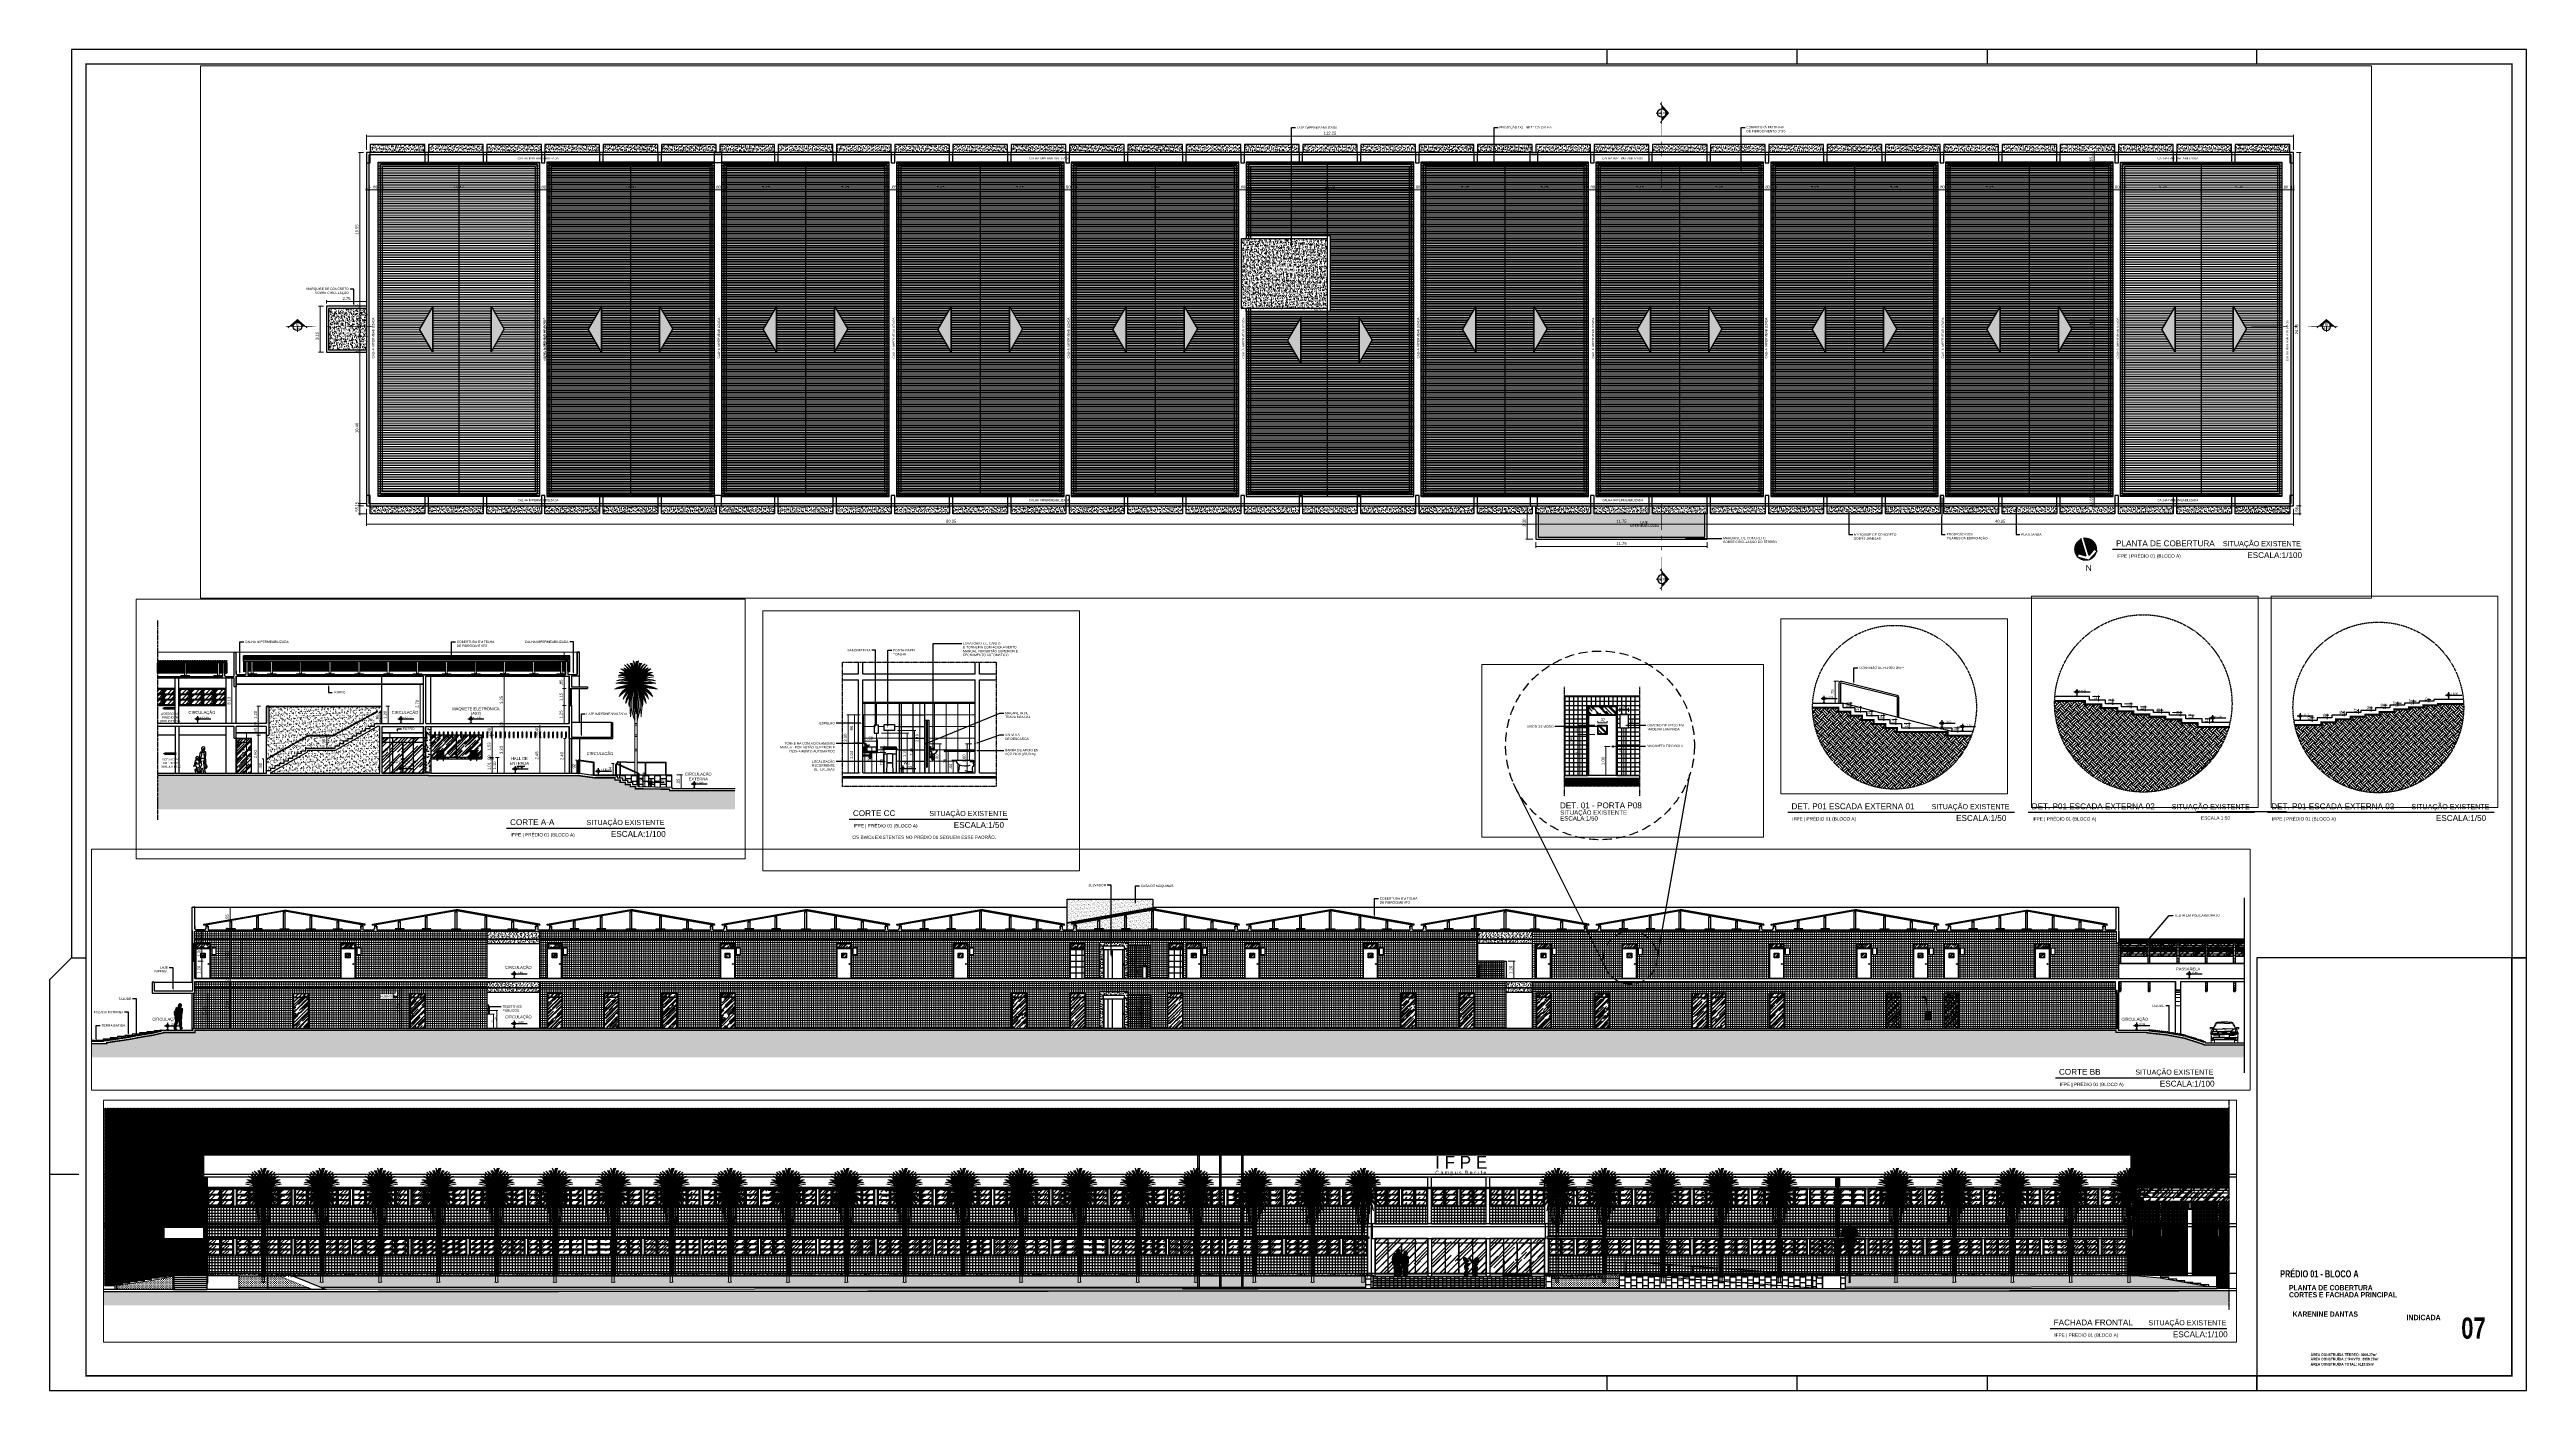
# Paper-space layout 'P 07 -30' of a CAD drawing. Header units: metres. Extents: x -719 to 981, y -1609 to -688.
# The model-space entities are those that its viewports show. They can reach past a viewport. Long polylines and large blocks are cut down to what shows.
import ezdxf
from ezdxf import colors
from ezdxf.entities.mleader import LeaderData, LeaderLine
from ezdxf.enums import TextEntityAlignment as Align
from ezdxf.math import Vec2, Vec3

# ---------------------------------------------------------------- set-up
doc = ezdxf.new("R2010")
doc.units = ezdxf.units.M
doc.header["$LTSCALE"] = 5
doc.header["$MEASUREMENT"] = 0
doc.set_wipeout_variables(frame=1)
for name, pattern in [('CENTER', [475.411127, 297.131955, -59.426391, 59.426391, -59.426391]), ('CENTER2', [3.5, 1.5, -0.75, 0.5, -0.75]), ('CONTINU', [0]), ('DASHED', [0.75, 0.5, -0.25])]:
    doc.linetypes.add(name, pattern=pattern)
for name, color, linetype, lineweight in [('2prancha', 4, 'Continuous', 18), ('COTAS', 1, 'Continuous', 0), ('ESQUADRIAS', 3, 'Continuous', 35), ('grade F', 196, 'FENCELINE1', 30), ('HACH', 251, 'Continuous', 5), ('hachura sólida', 9, 'Continuous', 0), ('MOBILIÁRIO', 252, 'Continuous', 9), ('PENA 04', 4, 'Continuous', 25), ('PENA 05', 5, 'Continuous', 25), ('piso', 1, 'Continuous', 13), ('texto', 3, 'Continuous', 25), ('VEGET', 74, 'Continuous', 0)]:
    doc.layers.add(name, color=color, linetype=linetype, lineweight=lineweight)
for name, color, linetype in [('AR-PRANCHA', 7, 'Continuous'), ('Cancela', 10, 'Continuous'), ('COTA 1 100', 2, 'Continuous'), ('COTA DE NÍVEL', 1, 'Continuous'), ('HACHURA', 251, 'Continuous'), ('HACHURA PISOS', 250, 'Continuous'), ('Layout', 250, 'Continuous'), ('Layout-int', 1, 'Continuous'), ('PENA 0.05', 8, 'Continuous'), ('PENA 0.1', 1, 'Continuous'), ('PENA 0.15', 7, 'Continuous'), ('PENA 0.2', 2, 'Continuous'), ('PENA 01', 1, 'Continuous'), ('PENA 02', 2, 'Continuous'), ('PENA 03', 3, 'Continuous'), ('PENA 06', 6, 'Continuous'), ('projeção', 7, 'DASHED'), ('SIMB_CORTE', 3, 'Continuous'), ('SIMBOLO', 1, 'Continuous'), ('TXT ESPECIFICAÇÃO', 7, 'Continuous'), ('TXT ESPECIFICAÇÕES', 7, 'Continuous'), ('VEG_PLANTAS', 94, 'Continuous'), ('VEGETACAO', 84, 'Continuous')]:
    doc.layers.add(name, color=color, linetype=linetype)
doc.layers.add('AREA', color=31, linetype='Continuous', plot=False)
doc.styles.add('GRAF', font='GRAF.SHX')
doc.styles.add('Luana', font='arial.ttf')
doc.styles.get("Standard").update_dxf_attribs({"font": 'arial.ttf'})
doc.styles.add('TÍTULO', font='arialbd.ttf', dxfattribs={"height": 3})
doc.linetypes.add('FENCELINE1', pattern='A,6.35,-2.54,[133,ltypeshp.shx,S=2.54,R=0,X=-2.54,Y=0],-2.54,25.4', length=36.83)
doc.dimstyles.new('arial100', dxfattribs={"dimtxt": 0.2, "dimasz": 0.08, "dimexe": 0.1, "dimexo": 0.2, "dimgap": 0.1, "dimtad": 1, "dimzin": 4, "dimdsep": 46, "dimtxsty": 'Luana', "dimblk": 'ARCHTICK', "dimcen": 0, "dimclrd": 7, "dimclre": 7, "dimclrt": 256, "dimadec": 0, "dimazin": 0, "dimtfac": 1, "dimtix": 1, "dimtmove": 0, "dimatfit": 3, "dimldrblk": 'CLOSEDBLANK', "dimfxl": 0, "dimlwd": 5, "dimlwe": 5, "dimarcsym": 0})
doc.dimstyles.new('arial50', dxfattribs={"dimtxt": 0.1, "dimasz": 0.04, "dimexe": 0.05, "dimexo": 0.1, "dimgap": 0.05, "dimtad": 1, "dimzin": 4, "dimdsep": 46, "dimtxsty": 'Luana', "dimblk": 'ARCHTICK', "dimcen": 0, "dimclrd": 7, "dimclre": 7, "dimclrt": 256, "dimadec": 0, "dimazin": 0, "dimtfac": 1, "dimtix": 1, "dimtmove": 0, "dimatfit": 3, "dimldrblk": 'CLOSEDBLANK', "dimfxl": 0, "dimlwd": 5, "dimlwe": 5, "dimarcsym": 0})
pattern_1 = [(90, (3694.23296, 241.0038), (-0.4, 2e-17), []), (180, (3694.23296, 241.00382), (-0.4, -0.2), [0.4, -0.4])]
pattern_2 = [(0, (3319.67755, 183.9507), (0, 0.4), []), (90, (3319.67755, 183.9507), (-0.4, 2e-17), [])]
pattern_3 = [(0, (3221.06087, 118.23861), (0, 0.15), []), (90, (3221.06087, 118.23861), (-0.15, 9e-18), [])]
pattern_4 = [(45, (3199.2511, 158.59801), (0.16970563, 0.45254834), [3, -0.4, 1, -0.2]), (45, (3199.3685, 158.85682), (-0.32951176, 0.04666905), [0.6, -0.066, 1.2, -0.15]), (45, (3199.20161, 158.78893), (0.640638744, 0.83014336), [1.6, -0.28, 0.8, -0.2])]

# ---------------------------------------------------------------- blocks, each defined once
blk = doc.blocks.new('carimboob')
at = {"layer": 'Defpoints'}
blk.add_lwpolyline([(-175, 0), (0, 0), (0, 287), (-175, 287)], close=True, dxfattribs=at)
at = {"layer": 'AR-PRANCHA', "color": 2, "style": 'TÍTULO', "width": 0.737809}
blk.add_text('PRÉDIO 01 - BLOCO A', height=4.875, dxfattribs=at).set_placement((-159.1, 67.6))
at = {"layer": 'AR-PRANCHA', "color": 7, "style": 'TÍTULO', "width": 0.737809}
for s, height, p in [('KARENINE DANTAS', 3.6, (-150.5, 40.6)), ('ÁREA CONSTRUÍDA TÉRREO: 3059.27m²', 1.8, (-138.2, 13.6)), ('ÁREA CONSTRUÍDA 1º PAVTO: 3059.27m²', 1.8, (-138.2, 10.6)), ('ÁREA CONSTRUÍDA TOTAL: 6118.55m²', 1.8, (-138.2, 7.1))]:
    blk.add_text(s, height=height, dxfattribs=at).set_placement(p)
blk = doc.blocks.new('Norte046')
h = blk.add_hatch(color=256)
h.paths.add_polyline_path([(1.2, 4.5), (2.6, 5.4, 0.509715), (-5.9, 0.8), (3.6, 0.8)])
h.paths.add_polyline_path([(2.6, 5.4), (6, 0, 0.288178)])
h.paths.add_polyline_path([(6, 0), (2.6, -5.4, 0.288178)])
h.paths.add_polyline_path([(3.6, -0.8), (-5.9, -0.8, 0.509715), (2.6, -5.4), (1.2, -4.5)])
for p, q in [((3.6, 0.8), (-6, 0.8)), ((1.2, 4.5), (2.6, 5.4)), ((3.6, 0.8), (1.2, 4.5)), ((6, 0), (2.6, 5.4)), ((6, 0), (2.6, -5.4)), ((3.6, -0.8), (-6, -0.8)), ((3.6, -0.8), (1.2, -4.5)), ((1.2, -4.5), (2.6, -5.4)), ((2.6, -5.4), (2.6, -5.4))]:
    blk.add_line(p, q)
blk = doc.blocks.new('jan padrao fachada')
at = {"layer": 'HACHURA', "ltscale": 1.5}
h = blk.add_hatch(dxfattribs=at)
h.set_pattern_fill('AR-RROOF', color=256, scale=0.5, angle=45, style=0)
h.set_pattern_definition([(45, (0.065, 0.79833), (0.42426, 1.13137), [7.5, -1, 2.5, -0.5]), (45, (0.35845, 1.44534), (-0.8238, 0.11667), [1.5, -0.165, 3, -0.375]), (45, (-0.05874, 1.27563), (1.6016, 2.07536), [4, -0.7, 2, -0.5])])
h.paths.add_polyline_path([(0.065, 1.085), (0.065, 0.798), (0.846, 0.798), (0.846, 1.085)])
h = blk.add_hatch(dxfattribs=at)
h.set_pattern_fill('AR-RROOF', color=256, scale=0.5, angle=45, style=0)
h.set_pattern_definition([(45, (0.95125, 0.79833), (0.42426, 1.13137), [7.5, -1, 2.5, -0.5]), (45, (1.2447, 1.44534), (-0.8238, 0.11667), [1.5, -0.165, 3, -0.375]), (45, (0.8275, 1.27563), (1.6016, 2.07536), [4, -0.7, 2, -0.5])])
h.paths.add_polyline_path([(0.951, 1.085), (0.951, 0.798), (1.732, 0.798), (1.732, 1.085)])
h = blk.add_hatch(dxfattribs=at)
h.set_pattern_fill('AR-RROOF', color=256, scale=0.5, angle=45, style=0)
h.set_pattern_definition([(45, (0.065, 0.43167), (0.42426, 1.13137), [7.5, -1, 2.5, -0.5]), (45, (0.35845, 1.0787), (-0.8238, 0.11667), [1.5, -0.165, 3, -0.375]), (45, (-0.05874, 0.90896), (1.6016, 2.07536), [4, -0.7, 2, -0.5])])
h.paths.add_polyline_path([(0.065, 0.718), (0.065, 0.432), (0.846, 0.432), (0.846, 0.718)])
h = blk.add_hatch(dxfattribs=at)
h.set_pattern_fill('AR-RROOF', color=256, scale=0.5, angle=45, style=0)
h.set_pattern_definition([(45, (0.065, 0.065), (0.42426, 1.13137), [7.5, -1, 2.5, -0.5]), (45, (0.35845, 0.712), (-0.8238, 0.11667), [1.5, -0.165, 3, -0.375]), (45, (-0.05874, 0.5423), (1.6016, 2.07536), [4, -0.7, 2, -0.5])])
h.paths.add_polyline_path([(0.065, 0.352), (0.065, 0.065), (0.846, 0.065), (0.846, 0.352)])
h = blk.add_hatch(dxfattribs=at)
h.set_pattern_fill('AR-RROOF', color=256, scale=0.5, angle=45, style=0)
h.set_pattern_definition([(45, (0.95125, 0.43167), (0.42426, 1.13137), [7.5, -1, 2.5, -0.5]), (45, (1.2447, 1.0787), (-0.8238, 0.11667), [1.5, -0.165, 3, -0.375]), (45, (0.8275, 0.90896), (1.6016, 2.07536), [4, -0.7, 2, -0.5])])
h.paths.add_polyline_path([(0.951, 0.718), (0.951, 0.432), (1.732, 0.432), (1.732, 0.718)])
h = blk.add_hatch(dxfattribs=at)
h.set_pattern_fill('AR-RROOF', color=256, scale=0.5, angle=45, style=0)
h.set_pattern_definition([(45, (0.95125, 0.065), (0.42426, 1.13137), [7.5, -1, 2.5, -0.5]), (45, (1.2447, 0.712), (-0.8238, 0.11667), [1.5, -0.165, 3, -0.375]), (45, (0.8275, 0.5423), (1.6016, 2.07536), [4, -0.7, 2, -0.5])])
h.paths.add_polyline_path([(0.951, 0.352), (0.951, 0.065), (1.732, 0.065), (1.732, 0.352)])
at = {"layer": 'PENA 01', "ltscale": 1.5}
for p, q in [((0.025, 1.125), (0.025, 0.025)), ((0.886, 1.15), (0.886, 0)), ((0.911, 1.15), (0.911, 0)), ((0.911, 1.125), (0.911, 0.025))]:
    blk.add_line(p, q, dxfattribs=at)
for points in [[(0, 1.15), (0.065, 1.085)], [(0.886, 1.125), (0.025, 1.125), (0.025, 0.025), (0.886, 0.025)], [(0.025, 0.025), (0.886, 0.025), (0.886, 1.125), (0.025, 1.125)], [(0.846, 1.085), (0.886, 1.125)], [(0.911, 0.025), (1.772, 0.025), (1.772, 1.125), (0.911, 1.125)], [(0.911, 1.125), (0.951, 1.085)], [(1.732, 1.085), (1.797, 1.15)], [(0.065, 0.065), (0, 0)], [(0.065, 0.798), (0.025, 0.758)], [(0.025, 0.758), (0.065, 0.718)], [(0.065, 0.432), (0.025, 0.392)], [(0.025, 0.392), (0.065, 0.352)], [(0.846, 0.798), (0.886, 0.758)], [(0.846, 0.718), (0.886, 0.758)], [(0.846, 0.432), (0.886, 0.392)], [(0.846, 0.352), (0.886, 0.392)], [(0.846, 0.065), (0.886, 0.025)], [(0.951, 0.798), (0.911, 0.758)], [(0.911, 0.758), (0.951, 0.718)], [(0.951, 0.432), (0.911, 0.392)], [(0.911, 0.392), (0.951, 0.352)], [(0.951, 0.065), (0.911, 0.025)], [(1.732, 0.798), (1.772, 0.758)], [(1.732, 0.718), (1.772, 0.758)], [(1.732, 0.432), (1.772, 0.392)], [(1.732, 0.352), (1.772, 0.392)], [(1.732, 0.065), (1.797, 0)]]:
    blk.add_lwpolyline(points, dxfattribs=at)
for points in [[(0.025, 0.758), (0.886, 0.758), (0.886, 1.125), (0.025, 1.125)], [(0.045, 0.778), (0.866, 0.778), (0.866, 1.105), (0.045, 1.105)], [(0.065, 0.798), (0.846, 0.798), (0.846, 1.085), (0.065, 1.085)], [(0.911, 0.758), (1.772, 0.758), (1.772, 1.125), (0.911, 1.125)], [(0.931, 0.778), (1.752, 0.778), (1.752, 1.105), (0.931, 1.105)], [(0.951, 0.798), (1.732, 0.798), (1.732, 1.085), (0.951, 1.085)], [(0.025, 0.392), (0.886, 0.392), (0.886, 0.758), (0.025, 0.758)], [(0.025, 0.025), (0.886, 0.025), (0.886, 0.392), (0.025, 0.392)], [(0.045, 0.412), (0.866, 0.412), (0.866, 0.738), (0.045, 0.738)], [(0.045, 0.045), (0.866, 0.045), (0.866, 0.372), (0.045, 0.372)], [(0.065, 0.432), (0.846, 0.432), (0.846, 0.718), (0.065, 0.718)], [(0.065, 0.065), (0.846, 0.065), (0.846, 0.352), (0.065, 0.352)], [(0.911, 0.392), (1.772, 0.392), (1.772, 0.758), (0.911, 0.758)], [(0.911, 0.025), (1.772, 0.025), (1.772, 0.392), (0.911, 0.392)], [(0.931, 0.412), (1.752, 0.412), (1.752, 0.738), (0.931, 0.738)], [(0.931, 0.045), (1.752, 0.045), (1.752, 0.372), (0.931, 0.372)], [(0.951, 0.432), (1.732, 0.432), (1.732, 0.718), (0.951, 0.718)], [(0.951, 0.065), (1.732, 0.065), (1.732, 0.352), (0.951, 0.352)]]:
    blk.add_lwpolyline(points, close=True, dxfattribs=at)
at = {"layer": 'PENA 02', "ltscale": 1.5}
blk.add_lwpolyline([(1.797, 1.15), (0, 1.15), (0, 0), (1.797, 0)], close=True, dxfattribs=at)
blk = doc.blocks.new('A$C060C765B')
at = {"layer": 'HACHURA', "ltscale": 1.5}
h = blk.add_hatch(dxfattribs=at)
h.set_pattern_fill('AR-SAND', color=256, scale=0.1, style=0, double=1)
h.set_pattern_definition([(37.5, (-3.745, -6.84), (-0.0062993, 0.1926824), [0, -0.152, 0, -0.17, 0, -0.1625]), (7.5, (-3.745, -6.84), (0.176978, 0.282215), [0, -0.082, 0, -0.137, 0, -0.0525]), (327.5, (-3.868, -6.84), (0.311414, 0.000566), [0, -0.05, 0, -0.18, 0, -0.235]), (317.5, (-3.868, -6.84), (0.300613, 0.087768), [0, -0.025, 0, -0.118, 0, -0.135])])
h.paths.add_polyline_path([(0, -6.84), (0, -6.6), (-3.745, -6.6), (-3.745, -6.84)])
at = {"layer": 'HACHURA PISOS', "ltscale": 1.5}
h = blk.add_hatch(dxfattribs=at)
h.set_pattern_fill('_USER', color=256, scale=0.2, style=0, double=1, pattern_type=0)
h.set_pattern_definition([(0, (-3.745, -6.6), (0, 0.2), []), (90, (-3.745, -6.6), (-0.2, 1e-17), [])])
h.paths.add_polyline_path([(0, -1.95), (-1.7975, -1.95), (-1.9475, -1.95), (-3.745, -1.95), (-3.745, -4.08), (0, -4.08)])
h.paths.add_polyline_path([(0, -5.35), (-1.7975, -5.35), (-1.9475, -5.35), (-3.745, -5.35), (-3.745, -6.6), (0, -6.6)])
for p, q in [((-1.9475, -1.95), (-1.7975, -1.95)), ((-1.7975, -5.35), (-1.9475, -5.35))]:
    blk.add_line(p, q, dxfattribs=at)
at = {"layer": 'PENA 01', "ltscale": 1.5}
for p, q in [((-3.915, -6.84), (-3.915, 0)), ((-3.83, -6.84), (-3.83, 0)), ((-3.745, -6.6), (0, -6.6))]:
    blk.add_line(p, q, dxfattribs=at)
blk.add_lwpolyline([(-3.83, 0), (-3.915, 0)], dxfattribs=at)
at = {"layer": 'PENA 03', "ltscale": 1.5}
for p, q in [((-4, -0.68), (-4, 0)), ((-3.745, -0.68), (-3.745, 0)), ((0, 0), (-3.745, 0)), ((-4, -4.08), (-4, -0.8)), ((-3.745, -4.08), (-3.745, -0.8)), ((-4, -6.84), (-4, -4.2)), ((-3.745, -6.84), (-3.745, -4.2))]:
    blk.add_line(p, q, dxfattribs=at)
at = {"layer": 'PENA 04', "ltscale": 1.5}
for points in [[(-3.83, -0.68), (0.085, -0.68), (0.085, -0.8), (-3.83, -0.8)], [(-3.83, -4.08), (0.085, -4.08), (0.085, -4.2), (-3.83, -4.2)]]:
    blk.add_lwpolyline(points, close=True, dxfattribs=at)
at = {"layer": 'PENA 02'}
for p in [(-3.745, -1.95), (-1.7975, -1.95), (-3.745, -5.35), (-1.7975, -5.35)]:
    blk.add_blockref('jan padrao fachada', p, dxfattribs=at)
blk = doc.blocks.new('A$C3D4215A1')
at = {"true_color": 0xffffff}
h = blk.add_hatch(color=7, dxfattribs=at)
h.dxf.hatch_style = 1
edge = h.paths.add_edge_path()
edge.add_spline(control_points=[(0.609, 0.281), (0.607, 0.332), (0.604, 0.406), (0.569, 0.485), (0.576, 0.531), (0.55, 0.568), (0.56, 0.601), (0.566, 0.62)], knot_values=[0, 0, 0, 0, 0.152108, 0.223047, 0.248661, 0.289019, 0.345185, 0.345185, 0.345185, 0.345185], degree=3, periodic=0)
edge.add_spline(control_points=[(0.566, 0.62), (0.554, 0.617), (0.495, 0.601), (0.418, 0.596), (0.349, 0.623), (0.283, 0.598), (0.17, 0.616), (0.069, 0.627), (0.014, 0.633)], knot_values=[0.000428, 0.000428, 0.000428, 0.000428, 0.037244, 0.184248, 0.226965, 0.247202, 0.389563, 0.556157, 0.556157, 0.556157, 0.556157], degree=3, periodic=0)
edge.add_arc((-0.481, 0.44), 0.531, -17.2014, 21.3423, ccw=False)
edge.add_spline(control_points=[(0.027, 0.283), (0.049, 0.282), (0.073, 0.286), (0.103, 0.296), (0.132, 0.299), (0.154, 0.284), (0.184, 0.281), (0.209, 0.291), (0.235, 0.289), (0.262, 0.296), (0.29, 0.272), (0.309, 0.291), (0.33, 0.281), (0.342, 0.308), (0.376, 0.306), (0.392, 0.271), (0.425, 0.284), (0.451, 0.279), (0.48, 0.3), (0.521, 0.303), (0.565, 0.286), (0.592, 0.282), (0.609, 0.281)], knot_values=[0, 0, 0, 0, 0.034827, 0.072829, 0.096391, 0.118346, 0.148786, 0.182557, 0.196399, 0.228681, 0.264195, 0.278069, 0.298251, 0.316924, 0.349406, 0.375571, 0.415023, 0.432622, 0.455426, 0.515883, 0.545644, 0.596594, 0.596594, 0.596594, 0.596594], degree=3, periodic=0)
at = {"layer": 'COTA 1 100', "ltscale": 1.5}
for points in [[(0, 0), (0, 0.712)], [(0.014, 0.633), (0, 0)]]:
    blk.add_lwpolyline(points, dxfattribs=at)
blk.add_lwpolyline([(0.013, 0.636, -0.201714), (0.005, 0.224, -1.845101)], format="xyb", dxfattribs=at)
blk.add_circle((0.009, 0.64), 0.00878, dxfattribs=at)
for points in [[(0.014, 0.633), (0.18, 0.613), (0.322, 0.613), (0.342, 0.619), (0.384, 0.611), (0.531, 0.611), (0.566, 0.62)], [(0.566, 0.62), (0.559, 0.564), (0.572, 0.526), (0.572, 0.5), (0.59, 0.431), (0.609, 0.281)]]:
    blk.add_spline(points, degree=3, dxfattribs=at)
blk.add_open_spline([(0.609, 0.281), (0.592, 0.282), (0.565, 0.286), (0.521, 0.303), (0.48, 0.3), (0.451, 0.279), (0.425, 0.284), (0.392, 0.271), (0.376, 0.306), (0.342, 0.308), (0.33, 0.281), (0.309, 0.291), (0.29, 0.272), (0.262, 0.296), (0.235, 0.289), (0.209, 0.291), (0.184, 0.281), (0.154, 0.284), (0.132, 0.299), (0.103, 0.296), (0.073, 0.286), (0.049, 0.282), (0.027, 0.283)], degree=3, knots=[0, 0, 0, 0, 0.0509502, 0.0807112, 0.1411677, 0.1639722, 0.1815704, 0.2210231, 0.2471874, 0.27967, 0.298343, 0.3185246, 0.3323989, 0.367913, 0.4001947, 0.4140366, 0.4478083, 0.4782474, 0.5002031, 0.5237649, 0.5617667, 0.5965938, 0.5965938, 0.5965938, 0.5965938], dxfattribs=at)
blk = doc.blocks.new('A$C5DC47AB5')
at = {"layer": 'HACHURA PISOS', "ltscale": 1.5}
h = blk.add_hatch(dxfattribs=at)
h.set_pattern_fill('AR-RROOF', color=256, scale=0.5, angle=45, style=0, double=1)
h.paths.add_polyline_path([(0.936, 2.1), (0.936, 2.43), (0, 2.43), (0, 2.1)])
h.paths.add_polyline_path([(0.936, 2.1), (0, 2.1), (0, 0), (0.936, 0)])
h.paths.add_polyline_path([(2.809, 2.1), (2.809, 2.43), (0.936, 2.43), (0.936, 2.1)])
h.paths.add_polyline_path([(1.872, 2.1), (0.936, 2.1), (0.936, 0), (1.872, 0)])
h.paths.add_polyline_path([(1.872, 0), (2.809, 0), (2.809, 2.1), (1.872, 2.1)])
h.paths.add_polyline_path([(3.745, 2.1), (3.745, 2.43), (2.809, 2.43), (2.809, 2.1)])
h.paths.add_polyline_path([(2.809, 0), (3.745, 0), (3.745, 2.1), (2.809, 2.1)])
at = {"layer": 'hachura sólida', "ltscale": 1.5}
h = blk.add_hatch(color=256, dxfattribs=at)
h.dxf.hatch_style = 1
h.paths.add_polyline_path([(0.969, 2.43), (0.936, 2.43), (0.903, 2.43), (0.903, 2.407, 0.414214), (0.913, 2.397), (0.936, 2.397), (0.959, 2.397, 0.414214), (0.969, 2.407)])
h.paths.add_polyline_path([(0.936, 2.131), (0.87, 2.131), (0.87, 2.1), (0.936, 2.1)])
h.paths.add_polyline_path([(0.936, 2.1), (0.87, 2.1), (0.87, 2.069, 0.414214), (0.88, 2.059), (0.936, 2.059)])
h.paths.add_polyline_path([(1.003, 2.1), (0.936, 2.1), (0.936, 2.059), (0.993, 2.059, 0.414214), (1.003, 2.069)])
h.paths.add_polyline_path([(1.003, 2.131), (0.936, 2.131), (0.936, 2.1), (1.003, 2.1)])
h.paths.add_polyline_path([(2.842, 2.43), (2.809, 2.43), (2.776, 2.43), (2.776, 2.407, 0.414214), (2.786, 2.397), (2.809, 2.397), (2.832, 2.397, 0.414214), (2.842, 2.407)])
h.paths.add_polyline_path([(2.809, 2.131), (2.742, 2.131), (2.742, 2.1), (2.809, 2.1)])
h.paths.add_polyline_path([(2.809, 2.1), (2.742, 2.1), (2.742, 2.069, 0.414214), (2.752, 2.059), (2.809, 2.059)])
h.paths.add_polyline_path([(2.875, 2.1), (2.809, 2.1), (2.809, 2.059), (2.865, 2.059, 0.414214), (2.875, 2.069)])
h.paths.add_polyline_path([(2.875, 2.131), (2.809, 2.131), (2.809, 2.1), (2.875, 2.1)])
h.paths.add_polyline_path([(0.936, 0.03), (0.87, 0.03), (0.87, 0), (0.936, 0)])
h.paths.add_polyline_path([(1.003, 0.062, 0.414214), (0.993, 0.072), (0.936, 0.072), (0.936, 0.03), (1.003, 0.03)])
h.paths.add_polyline_path([(1.003, 0.03), (0.936, 0.03), (0.936, 0), (1.003, 0)])
h.paths.add_polyline_path([(0.936, 0.072), (0.88, 0.072, 0.414214), (0.87, 0.062), (0.87, 0.03), (0.936, 0.03)])
h.paths.add_polyline_path([(2.809, 0.072), (2.752, 0.072, 0.414214), (2.742, 0.062), (2.742, 0.03), (2.809, 0.03)])
h.paths.add_polyline_path([(2.875, 0.062, 0.414214), (2.865, 0.072), (2.809, 0.072), (2.809, 0.03), (2.875, 0.03)])
h.paths.add_polyline_path([(2.875, 0.03), (2.809, 0.03), (2.809, 0), (2.875, 0)])
h.paths.add_polyline_path([(2.809, 0.03), (2.742, 0.03), (2.742, 0), (2.809, 0)])
h.paths.add_polyline_path([(1.9, 0.965, 1), (1.98, 0.965, 1)])
h.paths.add_polyline_path([(1.785, 0.999), (1.779, 0.993), (1.783, 0.982), (1.784, 0.979), (1.788, 0.968), (1.797, 0.972), (1.794, 0.959), (1.791, 0.946), (1.795, 0.939), (1.798, 0.94), (1.81, 0.945), (1.827, 0.942), (1.834, 0.938, 0.187927), (1.845, 0.965, 0.581792)])
h.paths.add_polyline_path([(1.794, 0.959), (1.765, 0.965, 0.326018), (1.792, 0.927), (1.798, 0.94), (1.795, 0.939), (1.791, 0.946)])
h.paths.add_polyline_path([(1.784, 0.979), (1.771, 0.987, 0.141472), (1.765, 0.965), (1.794, 0.959), (1.797, 0.972), (1.788, 0.968)])
h.paths.add_polyline_path([(1.834, 0.938), (1.827, 0.942), (1.81, 0.945), (1.798, 0.94), (1.792, 0.927, 0.294705)])
h.paths.add_polyline_path([(1.779, 0.993), (1.785, 0.999, 0.116349), (1.771, 0.987), (1.784, 0.979), (1.783, 0.982)])
at = {"layer": 'PENA 01', "ltscale": 1.5}
for p, q in [((3.745, 2.43), (0, 2.43)), ((3.745, 2.1), (0, 2.1)), ((0.87, 2.131), (1.003, 2.131)), ((0.87, 2.069), (0.87, 2.131)), ((0.993, 2.059), (0.88, 2.059)), ((0.903, 2.43), (0.936, 2.43)), ((0.903, 2.407), (0.903, 2.43)), ((0.936, 2.397), (0.913, 2.397)), ((0.969, 2.43), (0.936, 2.43)), ((0.936, 2.397), (0.936, 0)), ((0.936, 2.397), (0.959, 2.397)), ((0.969, 2.407), (0.969, 2.43)), ((1.003, 2.131), (1.003, 2.069)), ((1.872, 2.1), (1.872, 0)), ((1.872, 0), (1.872, 2.1)), ((2.742, 2.131), (2.875, 2.131)), ((2.742, 2.069), (2.742, 2.131)), ((2.865, 2.059), (2.752, 2.059)), ((2.776, 2.43), (2.809, 2.43)), ((2.776, 2.407), (2.776, 2.43)), ((2.809, 2.397), (2.786, 2.397)), ((2.842, 2.43), (2.809, 2.43)), ((2.809, 2.397), (2.809, 0)), ((2.809, 2.397), (2.832, 2.397)), ((2.842, 2.407), (2.842, 2.43)), ((2.875, 2.131), (2.875, 2.069)), ((0.87, 0.062), (0.87, 0)), ((0.993, 0.072), (0.88, 0.072)), ((1.003, 0), (1.003, 0.062)), ((2.742, 0.062), (2.742, 0)), ((2.865, 0.072), (2.752, 0.072)), ((2.875, 0), (2.875, 0.062)), ((0.87, 0), (1.003, 0)), ((2.742, 0), (2.875, 0))]:
    blk.add_line(p, q, dxfattribs=at)
blk.add_lwpolyline([(0, 0), (3.745, 0), (3.745, 2.43), (0, 2.43)], close=True, dxfattribs=at)
for centre in [(1.805, 0.965), (1.94, 0.965)]:
    blk.add_circle(centre, 0.04, dxfattribs=at)
for centre, start, end in [((0.88, 2.069), 180, 270), ((0.913, 2.407), 180, 270), ((0.959, 2.407), 270, 0), ((0.993, 2.069), 270, 0), ((2.752, 2.069), 180, 270), ((2.786, 2.407), 180, 270), ((2.832, 2.407), 270, 0), ((2.865, 2.069), 270, 0), ((0.88, 0.062), 90, 180), ((0.993, 0.062), 0, 90), ((2.752, 0.062), 90, 180), ((2.865, 0.062), 0, 90)]:
    blk.add_arc(centre, 0.01, start, end, dxfattribs=at)
blk = doc.blocks.new('A$C68057A29')
at = {"true_color": 0xffffff}
h = blk.add_hatch(color=7, dxfattribs=at)
h.paths.add_polyline_path([(-0.22, 9.61, -0.19331), (-0.4, 9.58, -0.147193), (-0.1, 8.57, 0.086451), (-0.42, 9, -0.063005), (-0.14, 8.27, -0.094153), (0.07, 7.83, -0.049814), (0, 8.84, 0.08304)])
h.paths.add_polyline_path([(-0.68, 9.54, -0.146473), (-0.25, 8.81, -0.044587), (-0.1, 8.57, 0.058462), (-0.15, 8.99, 0.105011)])
h.paths.add_polyline_path([(-0.42, 9, -0.041703), (-0.25, 8.81, 0.017198), (-0.27, 8.91, 0.00321), (-0.82, 9.42, -0.131643), (-0.52, 8.91, -0.076545), (-0.2, 8.47, 0.04601)])
h.paths.add_polyline_path([(-0.94, 9.22, -0.061695), (-0.42, 8.55, -0.075001), (-0.14, 8.27, 0.016946), (-0.2, 8.47, 0.150253)])
h = blk.add_hatch(color=7, dxfattribs=at)
h.paths.add_polyline_path([(-0.12, 9.81, -0.024318), (0.02, 9.16, -0.014117), (0.06, 9.45, 0.057188)])
h.paths.add_polyline_path([(0.32, 9.81, -0.251584), (0.12, 9.76, 0.003874), (0.1, 9.69), (0.1, 8.47, -0.049663)])
h.paths.add_polyline_path([(0.1, 9.69, 0.099934), (0.1, 7.66, -0.029625), (0.1, 8.47)])
h.paths.add_polyline_path([(0.18, 9.16, 0.025315), (0.1, 8.47, -0.029625), (0.1, 7.66, 0.073818)])
h = blk.add_hatch(color=7, dxfattribs=at)
h.paths.add_polyline_path([(0.42, 9.61, 0.19331), (0.6, 9.58, 0.147193), (0.3, 8.57, -0.086451), (0.62, 9, 0.063005), (0.35, 8.27, 0.094153), (0.14, 7.83, 0.049814), (0.2, 8.84, -0.08304)])
h.paths.add_polyline_path([(0.89, 9.54, 0.146473), (0.45, 8.81, 0.044587), (0.3, 8.57, -0.058462), (0.35, 8.99, -0.105011)])
h.paths.add_polyline_path([(0.62, 9, 0.041703), (0.45, 8.81, -0.017198), (0.48, 8.91, -0.00321), (1.02, 9.42, 0.131643), (0.73, 8.91, 0.076545), (0.4, 8.47, -0.04601)])
h.paths.add_polyline_path([(1.14, 9.22, 0.061695), (0.62, 8.55, 0.075001), (0.35, 8.27, -0.016946), (0.4, 8.47, -0.150253)])
h = blk.add_hatch(color=7, dxfattribs=at)
h.paths.add_polyline_path([(-1.4, 8.43, -0.14938), (-0.58, 8.15, -0.161363), (0.1, 7.65, 0.068746), (-0.3, 8.19, 0.097574)])
h.paths.add_polyline_path([(-0.88, 8.62, 0.141919), (-1.4, 8.56, -0.191807), (-0.63, 8.31, -0.030397), (-0.3, 8.19, 0.074748)])
for points in [[(-1.32, 8.81, -0.195277), (0.1, 7.65, -0.000163), (0.1, 7.66, -0.008485), (0.07, 7.83, 0.365558)], [(-0.74, 8.73, -0.070284), (-0.42, 8.55, 0.031872), (-0.67, 8.91, 0.077436), (-1.18, 9.12, -0.112612)], [(1.53, 8.81, 0.195277), (0.1, 7.65, 0.000163), (0.1, 7.66, 0.008485), (0.14, 7.83, -0.365558)], [(0.87, 8.91, -0.077436), (1.39, 9.12, 0.112612), (0.95, 8.73, 0.070284), (0.62, 8.55, -0.031872)], [(0.1, 7.65, 0.364933), (-1.57, 8.09, -0.246731)], [(0.1, 7.35, 0.004557), (0.09, 7.61, 0.069044), (0.04, 5.26, 0.014527), (0.1, 6.09)], [(1.77, 8.09, 0.246731), (0.1, 7.65, -0.364933)], [(0.1, 7.35, -0.004557), (0.11, 7.61, -0.069044), (0.16, 5.26, -0.014527), (0.1, 6.09)], [(0.1, 4.29), (0.2, 4.29), (0.2, 0), (0, 0), (0, 3.01)], [(0.1, 4.29), (0, 4.29), (0, 3), (0.1, 3)]]:
    blk.add_hatch(color=7, dxfattribs=at).paths.add_polyline_path(points)
h = blk.add_hatch(color=7, dxfattribs=at)
h.paths.add_polyline_path([(1.6, 8.43, 0.14938), (0.78, 8.15, 0.161363), (0.1, 7.65, -0.068746), (0.5, 8.19, -0.097574)])
h.paths.add_polyline_path([(1.08, 8.62, -0.141919), (1.6, 8.56, 0.191807), (0.83, 8.31, 0.030397), (0.5, 8.19, -0.074748)])
h = blk.add_hatch(color=7, dxfattribs=at)
h.paths.add_polyline_path([(-1.61, 7.89, -0.054316), (-0.25, 7.7, -0.036314), (0.1, 7.64, 0.25519)])
h.paths.add_polyline_path([(0.1, 7.64, 0.195009), (-1.74, 7.37, 0.006636)])
h.paths.add_polyline_path([(-1.34, 6.74, -0.088485), (-0.4, 7.42, -0.076912), (0.01, 7.63, -0.001907), (-0.51, 7.55, 0.189009)])
h = blk.add_hatch(color=7, dxfattribs=at)
h.paths.add_polyline_path([(0.01, 7.63, 0.262696), (-0.99, 6.53, -0.067376)])
h.paths.add_polyline_path([(0.1, 7.64, 0.244454), (-0.47, 5.9, -0.061421)])
h.paths.add_polyline_path([(0.1, 7.64, -0.000313), (0.01, 7.63, 0.026032), (-0.41, 7.24, 0.104314), (-0.77, 6.15, -0.034284), (-0.38, 6.88, -0.114523)])
h = blk.add_hatch(color=7, dxfattribs=at)
h.paths.add_polyline_path([(-0.1, 7.17, 0.03131), (-0.38, 6.27, 0.046673), (-0.35, 5.01, -0.065061), (-0.25, 5.8, -0.090721)])
h.paths.add_polyline_path([(0, 4.67), (0, 4.84, -0.115804), (0.09, 7.61, 0.016167), (-0.1, 7.17, 0.167776)])
h.paths.add_polyline_path([(0.09, 7.61, 0.115804), (0, 4.84), (0, 5.69, -0.056289)], flags=17)
h = blk.add_hatch(color=7, dxfattribs=at)
h.paths.add_polyline_path([(1.81, 7.89, 0.054316), (0.46, 7.7, 0.036314), (0.1, 7.64, -0.25519)])
h.paths.add_polyline_path([(0.1, 7.64, -0.195009), (1.94, 7.37, -0.006636)])
h.paths.add_polyline_path([(0.19, 7.63, 0.001907), (0.72, 7.55, -0.189009), (1.55, 6.74, 0.088485), (0.6, 7.42, 0.076912)])
h = blk.add_hatch(color=7, dxfattribs=at)
h.paths.add_polyline_path([(0.19, 7.63, -0.262696), (1.2, 6.53, 0.067376)])
h.paths.add_polyline_path([(0.1, 7.64, -0.244454), (0.67, 5.9, 0.061421)])
h.paths.add_polyline_path([(0.1, 7.64, 0.000313), (0.19, 7.63, -0.026032), (0.61, 7.24, -0.104314), (0.98, 6.15, 0.034284), (0.58, 6.88, 0.114523)])
h = blk.add_hatch(color=7, dxfattribs=at)
h.paths.add_polyline_path([(0.3, 7.17, -0.03131), (0.59, 6.27, -0.046673), (0.55, 5.01, 0.065061), (0.46, 5.8, 0.090721)])
h.paths.add_polyline_path([(0.11, 7.61, -0.016167), (0.3, 7.17, -0.167776), (0.2, 4.67), (0.2, 4.84, 0.115804)])
h.paths.add_polyline_path([(0.11, 7.61, -0.115804), (0.2, 4.84), (0.2, 5.69, 0.056289)], flags=17)
h = blk.add_hatch(color=7, dxfattribs=at)
h.paths.add_polyline_path([(0.1, 6.09, -0.014527), (0.04, 5.26, -0.012706), (0, 5.69), (0, 4.44), (0.1, 4.44)])
h.paths.add_polyline_path([(0.1, 4.44), (0, 4.44), (0, 4.29), (0.1, 4.29)])
h = blk.add_hatch(color=7, dxfattribs=at)
h.paths.add_polyline_path([(0.1, 6.09, 0.014527), (0.16, 5.26, 0.012706), (0.2, 5.69), (0.2, 4.44), (0.1, 4.44)])
h.paths.add_polyline_path([(0.1, 4.44), (0.2, 4.44), (0.2, 4.29), (0.1, 4.29)])
at = {"layer": 'VEGET'}
for p, q in [((0, 5.69), (0, 0)), ((0.2, 5.69), (0.2, 0)), ((0, 4.44), (0.2, 4.44)), ((0, 4.29), (0.2, 4.29)), ((0, 3.46), (0.2, 3.46)), ((0, 3.31), (0.2, 3.31)), ((0, 2.24), (0.2, 2.24)), ((0, 2.09), (0.2, 2.09))]:
    blk.add_line(p, q, dxfattribs=at)
blk.add_lwpolyline([(-0.07, 0.01), (0.07, 0), (0.12, -0.02), (0.29, 0.04)], dxfattribs=at)
for centre, radius, start, end in [((-0.35, 9.81), 0.239, 257.2755, 301.039), ((-1.93, 8.58), 1.83, 359.5754, 33.0691), ((-2.39, 8.56), 2.41, 6.8223, 25.81), ((-6.76, 8.04), 6.87, 9.4112, 14.9833), ((-1.62, 8.86), 1.78, 19.3269, 32.4192), ((5.13, 8.66), 5.13, 167.6115, 191.5007), ((6.96, 8.04), 6.87, 165.0167, 183.2141), ((0.17, 9.98), 0.221, 255.4209, 311.9074), ((2.6, 8.56), 2.41, 154.19, 173.1777), ((2.13, 8.58), 1.83, 146.9309, 180.4246), ((0.55, 9.81), 0.239, 238.961, 282.7245), ((-1.04, 7.69), 0.942, 80.232, 112.5416), ((-1.34, 7.47), 1.09, 49.7386, 93.1701), ((-2.04, 6.48), 2.44, 28.7076, 72.9055), ((-1.21, 7.49), 1.32, 14.563, 94.8842), ((-1.59, 7.37), 1.8, 59.1655, 76.8771), ((-1.82, 7.96), 1.32, 35.4106, 61.1111), ((-1.78, 7.64), 1.79, 27.791, 61.9708), ((-3.38, 6.78), 3.45, 30.8672, 44.9888), ((-40.65, -33.36), 58.45, 46.3101, 47.1132), ((-1.62, 8.61), 1.14, 15.3485, 48.8127), ((-1.7, 8), 1.84, 32.5234, 56.5022), ((-1.69, 8.44), 1.49, 14.2801, 47.6122), ((-3.16, 7.56), 3.1, 13.2528, 27.6734), ((-1.5, 7.88), 1.55, 15.1083, 45.9343), ((-4.93, 8.66), 5.13, 348.4993, 5.5603), ((2.24, 6.48), 2.44, 107.0945, 151.2924), ((1.41, 7.49), 1.32, 85.1158, 165.437), ((1.7, 7.88), 1.55, 134.0657, 164.8917), ((1.9, 8), 1.84, 123.4978, 147.4766), ((3.37, 7.56), 3.1, 152.3266, 166.7472), ((1.99, 7.64), 1.79, 118.0292, 152.209), ((1.89, 8.44), 1.49, 132.3878, 165.7199), ((40.85, -33.36), 58.45, 132.8868, 133.6899), ((3.58, 6.78), 3.45, 135.0112, 149.1328), ((1.82, 8.61), 1.14, 131.1873, 164.6515), ((1.54, 7.47), 1.09, 86.8299, 130.2614), ((1.79, 7.37), 1.8, 103.1229, 120.8345), ((2.03, 7.96), 1.32, 118.8889, 144.5894), ((1.24, 7.69), 0.942, 67.4584, 99.768), ((-0.49, 5.23), 2.48, 76.1502, 120.289), ((-10.85, 76.95), 70.17, 277.4591, 278.98), ((-0.98, 6.2), 1.8, 53.0143, 110.2774), ((-1.8, 1.58), 6.31, 75.7791, 88.215), ((-1, 6.88), 1.34, 35.1251, 115.3198), ((-1.15, 6.29), 1.85, 47.5028, 102.9421), ((-1.44, 6.94), 1.48, 54.579, 89.8788), ((-1.46, 5.51), 2.91, 66.5944, 89.5556), ((0.1, 6.08), 1.58, 112.7207, 155.5333), ((3.55, 3.35), 5.55, 129.6301, 145.0483), ((0.48, 6.19), 1.51, 107.9016, 166.7769), ((1.49, 6.22), 1.98, 134.4473, 189.3944), ((6.87, 4.47), 7.48, 154.8913, 168.9504), ((5.94, 6.04), 6.06, 164.9856, 191.4081), ((8.55, 6.26), 8.57, 170.9583, 186.757), ((-14.3, 6.72), 14.41, 354.1709, 3.5443), ((-6.76, 8.04), 6.87, 356.7859, 3.6107), ((1.2, 6.88), 1.34, 64.6802, 144.8749), ((1.36, 6.29), 1.85, 77.0579, 132.4972), ((1.19, 6.2), 1.8, 69.7226, 126.9857), ((0.69, 5.23), 2.48, 59.711, 103.8498), ((-1.29, 6.22), 1.98, 350.6056, 45.5527), ((-6.67, 4.47), 7.48, 11.0496, 25.1087), ((11.05, 76.95), 70.17, 261.02, 262.5409), ((-8.35, 6.26), 8.57, 353.243, 9.0417), ((-5.74, 6.04), 6.06, 348.5919, 15.0144), ((-3.35, 3.35), 5.55, 34.9517, 50.3699), ((-0.28, 6.19), 1.51, 13.2231, 72.0984), ((2.01, 1.58), 6.31, 91.785, 104.2209), ((1.66, 5.51), 2.91, 90.4444, 113.4056), ((0.1, 6.08), 1.58, 24.4667, 67.2793), ((1.64, 6.94), 1.48, 90.1212, 125.421), ((1.03, 4.43), 3.31, 115.5282, 135.7547), ((1.98, 5.83), 2.78, 149.5613, 173.3821), ((4.77, 3.65), 6.09, 147.8749, 155.7291), ((3.56, 6.07), 3.82, 163.2902, 201.3867), ((-3.36, 6.07), 3.82, 338.6133, 16.7098), ((-4.57, 3.65), 6.09, 24.2709, 32.1251), ((-0.83, 4.43), 3.31, 44.2453, 64.4718), ((-1.78, 5.83), 2.78, 6.6179, 30.4387), ((6.4, 5.84), 6.8, 176.318, 187.0068), ((2.73, 5.04), 3.07, 165.7955, 180.6855), ((14.5, 6.72), 14.41, 182.5, 185.8291), ((-2.52, 5.04), 3.07, 359.3145, 14.2045), ((-6.2, 5.84), 6.8, 352.9932, 3.682)]:
    blk.add_arc(centre, radius, start, end, dxfattribs=at)
blk = doc.blocks.new('dswrewr')
at = {"layer": 'HACHURA', "ltscale": 1.5}
h = blk.add_hatch(dxfattribs=at)
h.set_pattern_fill('AR-SAND', color=256, scale=0.1, style=0, double=1)
h.set_pattern_definition([(142.5, (3.745, -6.84), (0.0062993, 0.1926824), [0, -0.152, 0, -0.17, 0, -0.1625]), (172.5, (3.745, -6.84), (-0.176978, 0.282215), [0, -0.082, 0, -0.137, 0, -0.0525]), (212.5, (3.868, -6.84), (-0.311414, 0.000566), [0, -0.05, 0, -0.18, 0, -0.235]), (222.5, (3.868, -6.84), (-0.300613, 0.087768), [0, -0.025, 0, -0.118, 0, -0.135])])
h.paths.add_polyline_path([(0, -6.84), (0, -6.6), (3.745, -6.6), (3.745, -6.84)])
at = {"layer": 'HACHURA PISOS', "ltscale": 1.5}
h = blk.add_hatch(dxfattribs=at)
h.set_pattern_fill('_USER', color=256, scale=0.2, style=0, double=1, pattern_type=0)
h.set_pattern_definition([(180, (3.745, -6.6), (0, 0.2), []), (90, (3.745, -6.6), (0.2, 1e-17), [])])
h.paths.add_polyline_path([(0, -1.95), (1.7975, -1.95), (1.9475, -1.95), (3.745, -1.95), (3.745, -4.08), (0, -4.08)])
h.paths.add_polyline_path([(0, -5.35), (1.7975, -5.35), (1.9475, -5.35), (3.745, -5.35), (3.745, -6.6), (0, -6.6)])
for p, q in [((1.9475, -1.95), (1.7975, -1.95)), ((1.7975, -5.35), (1.9475, -5.35))]:
    blk.add_line(p, q, dxfattribs=at)
at = {"layer": 'PENA 01', "ltscale": 1.5}
for p, q in [((-0.085, -6.84), (-0.085, 0)), ((3.83, -6.84), (3.83, 0)), ((3.915, -6.84), (3.915, 0)), ((3.745, -6.6), (0, -6.6))]:
    blk.add_line(p, q, dxfattribs=at)
blk.add_lwpolyline([(3.83, 0), (3.915, 0)], dxfattribs=at)
at = {"layer": 'PENA 03', "ltscale": 1.5}
for p, q in [((0, -0.68), (0, 0)), ((0, 0), (3.745, 0)), ((3.745, -0.68), (3.745, 0)), ((4, -0.68), (4, 0)), ((0, -4.08), (0, -0.8)), ((3.745, -4.08), (3.745, -0.8)), ((4, -4.08), (4, -0.8)), ((0, -6.84), (0, -4.2)), ((3.745, -6.84), (3.745, -4.2)), ((4, -6.84), (4, -4.2))]:
    blk.add_line(p, q, dxfattribs=at)
for points in [[(0, 0), (0, -0.68)], [(0, -0.8), (0, -4.08)], [(0, -4.2), (0, -6.74)]]:
    blk.add_lwpolyline(points, dxfattribs=at)
at = {"layer": 'PENA 04', "ltscale": 1.5}
for points in [[(3.83, -0.68), (-0.085, -0.68), (-0.085, -0.8), (3.83, -0.8)], [(3.83, -4.08), (-0.085, -4.08), (-0.085, -4.2), (3.83, -4.2)]]:
    blk.add_lwpolyline(points, close=True, dxfattribs=at)
at = {"layer": 'PENA 02', "extrusion": (0, 0, -1), "xscale": -1, "zscale": -1}
for p in [(0, -1.95), (-1.9475, -1.95), (0, -5.35), (-1.9475, -5.35)]:
    blk.add_blockref('jan padrao fachada', p, dxfattribs=at)
blk = doc.blocks.new('A$C64A618AB')
at = {"true_color": 0xffffff}
blk.add_hatch(color=7, dxfattribs=at).paths.add_polyline_path([(0.148, 0.124), (0.156, 0.116), (0.164, 0.122), (0.18, 0.131), (0.183, 0.103), (0.188, 0.075), (0.188, 0.035), (0.186, -0.025), (0.183, -0.072), (0.176, -0.13), (0.171, -0.162), (0.17, -0.191), (0.168, -0.215), (0.167, -0.224), (0.176, -0.224), (0.173, -0.266), (0.175, -0.309), (0.182, -0.364), (0.19, -0.427), (0.203, -0.507), (0.224, -0.662), (0.229, -0.698), (0.231, -0.757), (0.23, -0.812), (0.24, -0.861), (0.245, -0.9), (0.249, -0.921), (0.248, -0.936), (0.249, -0.954), (0.254, -0.978), (0.254, -0.995), (0.252, -1.009), (0.246, -1.012), (0.223, -1.029), (0.198, -1.037), (0.187, -1.04), (0.175, -1.042), (0.174, -1.05), (0.174, -1.069), (0.187, -1.075), (0.23, -1.079), (0.259, -1.082), (0.306, -1.074), (0.326, -1.064), (0.328, -1.07), (0.329, -1.08), (0.371, -1.083), (0.415, -1.084), (0.447, -1.075), (0.454, -1.066), (0.45, -1.04), (0.446, -1.02), (0.453, -1.02), (0.455, -1.012), (0.468, -0.989), (0.471, -0.963), (0.471, -0.946), (0.46, -0.928), (0.456, -0.917), (0.479, -0.883), (0.496, -0.837), (0.503, -0.793), (0.502, -0.717), (0.496, -0.66), (0.495, -0.584), (0.497, -0.511), (0.496, -0.424), (0.498, -0.373), (0.518, -0.337), (0.524, -0.29), (0.525, -0.268), (0.53, -0.243), (0.529, -0.216), (0.541, -0.149), (0.55, -0.076), (0.549, -0.032), (0.549, -0.02), (0.557, 0.069), (0.577, 0.074), (0.589, 0.086), (0.571, 0.151), (0.547, 0.244), (0.533, 0.28), (0.487, 0.311), (0.441, 0.331), (0.414, 0.343), (0.402, 0.357), (0.402, 0.377), (0.405, 0.386), (0.411, 0.38), (0.423, 0.38), (0.431, 0.376), (0.445, 0.375), (0.461, 0.387), (0.474, 0.406), (0.485, 0.449), (0.485, 0.5), (0.477, 0.538), (0.456, 0.57), (0.438, 0.596), (0.402, 0.611), (0.384, 0.616), (0.347, 0.621), (0.329, 0.617), (0.316, 0.606), (0.307, 0.602), (0.296, 0.595), (0.295, 0.581), (0.287, 0.574), (0.285, 0.562), (0.286, 0.558), (0.282, 0.54), (0.275, 0.523), (0.274, 0.513), (0.271, 0.502), (0.271, 0.477), (0.262, 0.465), (0.259, 0.459), (0.258, 0.451), (0.262, 0.45), (0.26, 0.443), (0.26, 0.438), (0.259, 0.429), (0.261, 0.429), (0.263, 0.422), (0.262, 0.423), (0.264, 0.405), (0.264, 0.384), (0.271, 0.376), (0.28, 0.373), (0.294, 0.37), (0.3, 0.365), (0.301, 0.358), (0.301, 0.347), (0.299, 0.338), (0.296, 0.333), (0.288, 0.321), (0.272, 0.313), (0.24, 0.304), (0.206, 0.299), (0.198, 0.291), (0.163, 0.262), (0.133, 0.23), (0.1, 0.203), (0.101, 0.201), (0.086, 0.19), (0.065, 0.174), (0.055, 0.19), (0.047, 0.201), (0.036, 0.278), (0.005, 0.393), (-0.005, 0.407), (-0.016, 0.415), (-0.018, 0.423), (-0.019, 0.436), (-0.023, 0.44), (-0.031, 0.438), (-0.033, 0.434), (-0.042, 0.441), (-0.054, 0.447), (-0.068, 0.447), (-0.084, 0.448), (-0.094, 0.443), (-0.104, 0.447), (-0.108, 0.449), (-0.116, 0.463), (-0.112, 0.476), (-0.095, 0.478), (-0.083, 0.495), (-0.066, 0.513), (-0.048, 0.542), (-0.046, 0.562), (-0.043, 0.583), (-0.039, 0.598), (-0.033, 0.617), (-0.033, 0.628), (-0.035, 0.648), (-0.038, 0.672), (-0.028, 0.678), (-0.026, 0.688), (-0.044, 0.704), (-0.059, 0.727), (-0.09, 0.735), (-0.148, 0.744), (-0.185, 0.739), (-0.216, 0.72), (-0.229, 0.68), (-0.236, 0.628), (-0.228, 0.592), (-0.216, 0.557), (-0.219, 0.533), (-0.225, 0.509), (-0.231, 0.507), (-0.254, 0.475), (-0.269, 0.479), (-0.308, 0.47), (-0.367, 0.46), (-0.396, 0.445), (-0.415, 0.418), (-0.507, 0.214), (-0.531, 0.119), (-0.528, 0.052), (-0.529, 0.03), (-0.526, 0.001), (-0.523, -0.013), (-0.512, -0.015), (-0.51, -0.061), (-0.51, -0.083), (-0.516, -0.101), (-0.534, -0.119), (-0.54, -0.133), (-0.535, -0.176), (-0.522, -0.198), (-0.5, -0.223), (-0.489, -0.225), (-0.483, -0.222), (-0.47, -0.226), (-0.459, -0.215), (-0.461, -0.212), (-0.48, -0.199), (-0.473, -0.143), (-0.456, -0.159), (-0.458, -0.17), (-0.464, -0.184), (-0.456, -0.193), (-0.45, -0.189), (-0.434, -0.165), (-0.429, -0.124), (-0.439, -0.093), (-0.449, -0.07), (-0.451, -0.051), (-0.447, -0.048), (-0.447, -0.005), (-0.44, 0.003), (-0.428, 0.018), (-0.429, 0.043), (-0.435, 0.055), (-0.433, 0.06), (-0.431, 0.062), (-0.396, 0.158), (-0.395, 0.127), (-0.396, 0.078), (-0.38, 0.051), (-0.376, 0.038), (-0.373, 0.038), (-0.374, 0.021), (-0.374, 0.01), (-0.38, -0.014), (-0.398, -0.063), (-0.406, -0.153), (-0.406, -0.19), (-0.413, -0.321), (-0.413, -0.442), (-0.402, -0.511), (-0.394, -0.642), (-0.377, -0.832), (-0.37, -0.917), (-0.373, -0.974), (-0.372, -0.989), (-0.368, -0.99), (-0.37, -1.009), (-0.373, -1.018), (-0.381, -1.031), (-0.387, -1.054), (-0.387, -1.076), (-0.373, -1.081), (-0.358, -1.084), (-0.307, -1.086), (-0.241, -1.074), (-0.238, -1.066), (-0.233, -1.06), (-0.19, -1.081), (-0.158, -1.089), (-0.106, -1.086), (-0.05, -1.077), (-0.048, -1.072), (-0.043, -1.065), (-0.043, -1.049), (-0.058, -1.039), (-0.096, -1.032), (-0.132, -1.004), (-0.135, -0.994), (-0.136, -0.992), (-0.12, -0.989), (-0.11, -0.93), (-0.09, -0.816), (-0.088, -0.721), (-0.074, -0.6), (-0.065, -0.477), (-0.054, -0.405), (-0.048, -0.361), (0.025, -1.02), (0.023, -1.027), (0.018, -1.03), (0.021, -1.083), (0.035, -1.083), (0.055, -1.082), (0.066, -1.076), (0.054, -1.023), (0.045, -1.023), (-0.033, -0.312), (-0.022, -0.214), (-0.022, -0.179), (-0.012, -0.151), (0, -0.135), (0.003, -0.117), (0.003, -0.098), (-0.005, -0.084), (-0.017, -0.069), (-0.007, -0.05), (0.005, -0.022), (0.005, -0.023), (0.013, -0.002), (0.022, 0.004), (0.045, 0.007), (0.049, 0.033), (0.047, 0.064), (0.058, 0.095), (0.058, 0.1), (0.068, 0.098), (0.078, 0.099), (0.1, 0.107), (0.127, 0.116)])
for p, q in [((-0.531, 0.119), (-0.507, 0.214)), ((-0.528, 0.051), (-0.531, 0.119)), ((-0.529, 0.03), (-0.528, 0.051)), ((-0.526, 0.001), (-0.529, 0.03)), ((-0.523, -0.014), (-0.526, 0.001)), ((-0.507, 0.214), (-0.415, 0.418)), ((-0.431, 0.062), (-0.475, 0.017)), ((-0.44, 0.003), (-0.447, -0.005)), ((-0.428, 0.018), (-0.44, 0.003)), ((-0.408, 0.128), (-0.435, 0.054)), ((-0.435, 0.054), (-0.429, 0.042)), ((-0.396, 0.158), (-0.431, 0.062)), ((-0.429, 0.042), (-0.428, 0.018)), ((-0.415, 0.418), (-0.396, 0.445)), ((-0.397, 0.167), (-0.408, 0.128)), ((-0.396, 0.445), (-0.367, 0.459)), ((-0.396, 0.165), (-0.392, 0.203)), ((-0.396, 0.158), (-0.396, 0.165)), ((-0.395, 0.127), (-0.396, 0.158)), ((-0.396, 0.077), (-0.395, 0.127)), ((-0.38, 0.05), (-0.396, 0.077)), ((-0.392, 0.203), (-0.385, 0.227)), ((-0.385, 0.227), (-0.382, 0.265)), ((-0.376, 0.037), (-0.38, 0.05)), ((-0.38, -0.015), (-0.374, 0.01)), ((-0.376, 0.037), (-0.373, 0.037)), ((-0.374, 0.01), (-0.373, 0.02)), ((-0.369, 0.052), (-0.373, 0.044)), ((-0.373, 0.037), (-0.373, 0.044)), ((-0.373, 0.02), (-0.373, 0.037)), ((-0.331, 0.03), (-0.373, 0.02)), ((-0.338, 0.062), (-0.369, 0.052)), ((-0.367, 0.459), (-0.308, 0.469)), ((-0.319, 0.299), (-0.34, 0.297)), ((-0.34, 0.297), (-0.34, 0.206)), ((-0.34, 0.206), (-0.291, 0.196)), ((-0.331, 0.061), (-0.338, 0.062)), ((-0.324, 0.061), (-0.331, 0.061)), ((-0.331, 0.03), (-0.331, 0.061)), ((-0.324, 0.027), (-0.331, 0.03)), ((-0.307, 0.059), (-0.324, 0.061)), ((-0.324, 0.031), (-0.324, 0.061)), ((-0.243, 0.031), (-0.324, 0.031)), ((-0.324, 0.031), (-0.324, 0.027)), ((-0.285, 0.305), (-0.319, 0.299)), ((-0.308, 0.469), (-0.269, 0.478)), ((-0.268, 0.063), (-0.307, 0.059)), ((-0.291, 0.196), (-0.253, 0.211)), ((-0.252, 0.307), (-0.285, 0.305)), ((-0.269, 0.478), (-0.254, 0.475)), ((-0.248, 0.063), (-0.268, 0.063)), ((-0.254, 0.475), (-0.256, 0.455)), ((-0.256, 0.438), (-0.256, 0.455)), ((-0.252, 0.41), (-0.256, 0.438)), ((-0.254, 0.475), (-0.231, 0.506)), ((-0.253, 0.211), (-0.25, 0.273)), ((-0.242, 0.399), (-0.252, 0.41)), ((-0.252, 0.307), (-0.25, 0.273)), ((-0.196, 0.063), (-0.248, 0.063)), ((-0.248, 0.063), (-0.243, 0.031)), ((-0.191, 0.029), (-0.243, 0.031)), ((-0.214, 0.404), (-0.242, 0.399)), ((-0.236, 0.628), (-0.229, 0.679)), ((-0.228, 0.592), (-0.236, 0.628)), ((-0.231, 0.506), (-0.225, 0.508)), ((-0.229, 0.679), (-0.216, 0.719)), ((-0.216, 0.557), (-0.228, 0.592)), ((-0.226, 0.638), (-0.227, 0.614)), ((-0.227, 0.614), (-0.222, 0.59)), ((-0.227, 0.486), (-0.225, 0.508)), ((-0.227, 0.486), (-0.215, 0.448)), ((-0.218, 0.65), (-0.226, 0.638)), ((-0.225, 0.508), (-0.219, 0.533)), ((-0.222, 0.59), (-0.219, 0.584)), ((-0.216, 0.567), (-0.219, 0.584)), ((-0.219, 0.584), (-0.216, 0.578)), ((-0.219, 0.533), (-0.216, 0.557)), ((-0.206, 0.658), (-0.218, 0.65)), ((-0.216, 0.719), (-0.185, 0.738)), ((-0.216, 0.578), (-0.201, 0.573)), ((-0.216, 0.557), (-0.216, 0.567)), ((-0.215, 0.448), (-0.191, 0.404)), ((-0.214, 0.404), (-0.191, 0.404)), ((-0.199, 0.652), (-0.209, 0.655)), ((-0.193, 0.653), (-0.206, 0.658)), ((-0.201, 0.573), (-0.193, 0.577)), ((-0.193, 0.644), (-0.199, 0.652)), ((-0.191, 0.063), (-0.196, 0.063)), ((-0.181, 0.639), (-0.193, 0.653)), ((-0.188, 0.631), (-0.193, 0.644)), ((-0.191, 0.404), (-0.191, 0.377)), ((-0.191, 0.377), (-0.184, 0.4)), ((-0.137, 0.067), (-0.191, 0.063)), ((-0.191, 0.063), (-0.191, 0.029)), ((-0.191, 0.029), (-0.114, 0.043)), ((-0.185, 0.738), (-0.148, 0.743)), ((-0.184, 0.4), (-0.156, 0.423)), ((-0.161, 0.398), (-0.184, 0.4)), ((-0.17, 0.638), (-0.181, 0.639)), ((-0.161, 0.645), (-0.17, 0.638)), ((-0.151, 0.656), (-0.161, 0.645)), ((-0.139, 0.389), (-0.161, 0.398)), ((-0.156, 0.423), (-0.133, 0.444)), ((-0.128, 0.476), (-0.155, 0.487)), ((-0.134, 0.662), (-0.151, 0.656)), ((-0.148, 0.743), (-0.09, 0.734)), ((-0.122, 0.384), (-0.139, 0.389)), ((-0.114, 0.068), (-0.137, 0.067)), ((-0.112, 0.711), (-0.134, 0.712)), ((-0.134, 0.712), (-0.134, 0.697)), ((-0.134, 0.697), (-0.133, 0.676)), ((-0.133, 0.676), (-0.134, 0.662)), ((-0.133, 0.444), (-0.115, 0.462)), ((-0.128, 0.564), (-0.129, 0.551)), ((-0.117, 0.573), (-0.128, 0.564)), ((-0.114, 0.476), (-0.128, 0.476)), ((-0.11, 0.407), (-0.122, 0.384)), ((-0.103, 0.575), (-0.117, 0.573)), ((-0.115, 0.544), (-0.115, 0.545)), ((-0.115, 0.545), (-0.113, 0.545)), ((-0.105, 0.536), (-0.115, 0.544)), ((-0.112, 0.476), (-0.115, 0.463)), ((-0.115, 0.463), (-0.115, 0.462)), ((-0.115, 0.462), (-0.108, 0.448)), ((-0.112, 0.476), (-0.114, 0.476)), ((-0.107, 0.068), (-0.114, 0.068)), ((-0.114, 0.043), (-0.114, 0.068)), ((-0.107, 0.038), (-0.114, 0.043)), ((-0.107, 0.541), (-0.113, 0.545)), ((-0.113, 0.545), (-0.098, 0.544)), ((-0.088, 0.706), (-0.112, 0.711)), ((-0.097, 0.643), (-0.112, 0.643)), ((-0.095, 0.477), (-0.112, 0.476)), ((-0.104, 0.447), (-0.11, 0.407)), ((-0.108, 0.448), (-0.104, 0.447)), ((-0.098, 0.537), (-0.107, 0.541)), ((-0.103, 0.068), (-0.107, 0.068)), ((-0.107, 0.038), (-0.107, 0.068)), ((-0.107, 0.038), (-0.049, 0.026)), ((-0.101, 0.53), (-0.105, 0.536)), ((-0.104, 0.447), (-0.093, 0.443)), ((-0.097, 0.619), (-0.103, 0.623)), ((-0.084, 0.584), (-0.103, 0.575)), ((-0.078, 0.057), (-0.103, 0.068)), ((-0.094, 0.526), (-0.101, 0.53)), ((-0.098, 0.544), (-0.086, 0.54)), ((-0.079, 0.526), (-0.098, 0.537)), ((-0.077, 0.637), (-0.097, 0.643)), ((-0.089, 0.614), (-0.097, 0.619)), ((-0.093, 0.443), (-0.097, 0.434)), ((-0.097, 0.434), (-0.092, 0.429)), ((-0.083, 0.494), (-0.095, 0.477)), ((-0.082, 0.526), (-0.094, 0.526)), ((-0.084, 0.448), (-0.093, 0.443)), ((-0.093, 0.443), (-0.093, 0.443)), ((-0.092, 0.429), (-0.088, 0.434)), ((-0.09, 0.734), (-0.058, 0.727)), ((-0.078, 0.614), (-0.089, 0.614)), ((-0.088, 0.434), (-0.089, 0.426)), ((-0.089, 0.426), (-0.081, 0.422)), ((-0.069, 0.697), (-0.088, 0.706)), ((-0.086, 0.54), (-0.078, 0.533)), ((-0.068, 0.446), (-0.084, 0.448)), ((-0.066, 0.513), (-0.083, 0.494)), ((-0.075, 0.521), (-0.082, 0.526)), ((-0.081, 0.422), (-0.079, 0.426)), ((-0.079, 0.426), (-0.08, 0.421)), ((-0.08, 0.421), (-0.079, 0.417)), ((-0.075, 0.521), (-0.079, 0.526)), ((-0.079, 0.417), (-0.076, 0.415)), ((-0.078, 0.533), (-0.073, 0.524)), ((-0.078, 0.057), (-0.059, 0.046)), ((-0.064, 0.625), (-0.077, 0.637)), ((-0.076, 0.415), (-0.072, 0.415)), ((-0.07, 0.519), (-0.075, 0.521)), ((-0.073, 0.524), (-0.07, 0.519)), ((-0.072, 0.415), (-0.069, 0.417)), ((-0.063, 0.553), (-0.07, 0.554)), ((-0.07, 0.423), (-0.068, 0.428)), ((-0.069, 0.419), (-0.07, 0.423)), ((-0.048, 0.684), (-0.069, 0.697)), ((-0.069, 0.417), (-0.069, 0.419)), ((-0.054, 0.446), (-0.068, 0.446)), ((-0.068, 0.428), (-0.063, 0.43)), ((-0.048, 0.542), (-0.066, 0.513)), ((-0.066, -0.044), (-0.045, 0.007)), ((-0.064, 0.06), (-0.053, 0.073)), ((-0.06, 0.049), (-0.064, 0.06)), ((-0.058, 0.553), (-0.063, 0.553)), ((-0.063, 0.43), (-0.044, 0.43)), ((-0.059, 0.046), (-0.06, 0.049)), ((-0.055, 0.035), (-0.059, 0.046)), ((-0.058, 0.727), (-0.044, 0.704)), ((-0.058, 0.608), (-0.058, 0.599)), ((-0.058, 0.599), (-0.056, 0.579)), ((-0.056, 0.565), (-0.058, 0.553)), ((-0.056, 0.579), (-0.056, 0.565)), ((-0.046, 0.039), (-0.055, 0.035)), ((-0.042, 0.441), (-0.054, 0.446)), ((-0.053, 0.598), (-0.05, 0.591)), ((-0.053, 0.073), (-0.052, 0.099)), ((-0.052, 0.099), (-0.042, 0.114)), ((-0.052, 0.013), (-0.049, 0.026)), ((-0.049, 0.006), (-0.052, 0.013)), ((-0.05, 0.591), (-0.043, 0.59)), ((-0.049, 0.026), (-0.046, 0.039)), ((-0.045, 0.007), (-0.049, 0.006)), ((-0.039, 0.671), (-0.048, 0.684)), ((-0.046, 0.561), (-0.048, 0.542)), ((-0.046, 0.619), (-0.04, 0.615)), ((-0.043, 0.582), (-0.046, 0.561)), ((-0.045, 0.157), (-0.039, 0.171)), ((-0.045, 0.139), (-0.045, 0.157)), ((-0.042, 0.114), (-0.045, 0.139)), ((-0.033, 0.012), (-0.045, 0.007)), ((-0.044, 0.704), (-0.026, 0.688)), ((-0.044, 0.43), (-0.032, 0.427)), ((-0.039, 0.597), (-0.043, 0.582)), ((-0.033, 0.433), (-0.042, 0.441)), ((-0.04, 0.615), (-0.033, 0.608)), ((-0.038, 0.672), (-0.039, 0.671)), ((-0.033, 0.616), (-0.039, 0.597)), ((-0.039, 0.171), (-0.025, 0.184)), ((-0.028, 0.677), (-0.038, 0.672)), ((-0.038, 0.672), (-0.035, 0.647)), ((-0.035, 0.647), (-0.033, 0.628)), ((-0.033, 0.628), (-0.033, 0.616)), ((-0.031, 0.438), (-0.033, 0.433)), ((-0.016, 0.009), (-0.033, 0.012)), ((-0.032, 0.427), (-0.016, 0.414)), ((-0.023, 0.44), (-0.031, 0.438)), ((-0.026, 0.688), (-0.028, 0.677)), ((-0.025, 0.216), (-0.025, 0.258)), ((-0.025, 0.184), (-0.025, 0.216)), ((-0.019, 0.436), (-0.023, 0.44)), ((-0.018, 0.423), (-0.019, 0.436)), ((-0.016, 0.414), (-0.018, 0.423)), ((-0.016, 0.414), (-0.005, 0.407)), ((0, 0), (-0.016, 0.009)), ((-0.005, 0.407), (0.005, 0.392)), ((0.005, -0.022), (0, 0)), ((0.005, 0.392), (0.036, 0.278)), ((0.022, 0.003), (0.013, -0.002)), ((0.045, 0.007), (0.022, 0.003)), ((0.036, 0.278), (0.047, 0.201)), ((0.049, 0.032), (0.045, 0.007)), ((0.047, 0.201), (0.051, 0.179)), ((0.047, 0.201), (0.055, 0.19)), ((0.058, 0.094), (0.048, 0.064)), ((0.048, 0.064), (0.049, 0.032)), ((0.051, 0.179), (0.058, 0.1)), ((0.063, 0.176), (0.055, 0.19)), ((0.058, 0.1), (0.058, 0.094)), ((0.058, 0.1), (0.068, 0.098)), ((0.068, 0.175), (0.063, 0.176)), ((0.086, 0.19), (0.068, 0.175)), ((0.078, 0.099), (0.068, 0.098)), ((0.1, 0.107), (0.078, 0.099)), ((0.086, 0.19), (0.101, 0.2)), ((0.133, 0.229), (0.1, 0.202)), ((0.1, 0.202), (0.101, 0.2)), ((0.127, 0.115), (0.1, 0.107)), ((0.101, 0.2), (0.108, 0.18)), ((0.108, 0.18), (0.129, 0.148)), ((0.148, 0.123), (0.127, 0.115)), ((0.129, 0.148), (0.148, 0.124)), ((0.163, 0.261), (0.133, 0.229)), ((0.148, 0.124), (0.148, 0.123)), ((0.148, 0.123), (0.156, 0.115)), ((0.156, 0.115), (0.164, 0.121)), ((0.198, 0.291), (0.163, 0.261)), ((0.164, 0.121), (0.18, 0.13)), ((0.18, 0.13), (0.183, 0.103)), ((0.183, 0.103), (0.188, 0.074)), ((0.188, 0.034), (0.186, -0.025)), ((0.188, 0.074), (0.188, 0.034)), ((0.206, 0.299), (0.198, 0.291)), ((0.24, 0.304), (0.206, 0.299)), ((0.272, 0.312), (0.24, 0.304)), ((0.258, 0.453), (0.259, 0.459)), ((0.259, 0.45), (0.258, 0.453)), ((0.262, 0.464), (0.259, 0.459)), ((0.262, 0.45), (0.259, 0.45)), ((0.26, 0.437), (0.259, 0.429)), ((0.26, 0.429), (0.259, 0.429)), ((0.26, 0.443), (0.262, 0.45)), ((0.26, 0.437), (0.26, 0.443)), ((0.26, 0.429), (0.261, 0.429)), ((0.261, 0.429), (0.269, 0.429)), ((0.263, 0.422), (0.261, 0.429)), ((0.263, 0.422), (0.261, 0.422)), ((0.261, 0.422), (0.262, 0.42)), ((0.27, 0.476), (0.262, 0.464)), ((0.262, 0.45), (0.268, 0.449)), ((0.263, 0.41), (0.262, 0.42)), ((0.268, 0.42), (0.263, 0.422)), ((0.263, 0.415), (0.269, 0.412)), ((0.263, 0.41), (0.264, 0.402)), ((0.264, 0.383), (0.264, 0.402)), ((0.264, 0.383), (0.271, 0.376)), ((0.268, 0.449), (0.274, 0.449)), ((0.278, 0.421), (0.268, 0.42)), ((0.273, 0.498), (0.269, 0.499)), ((0.269, 0.429), (0.278, 0.429)), ((0.269, 0.412), (0.276, 0.412)), ((0.271, 0.477), (0.27, 0.476)), ((0.274, 0.513), (0.271, 0.502)), ((0.271, 0.478), (0.271, 0.502)), ((0.277, 0.487), (0.271, 0.477)), ((0.271, 0.478), (0.271, 0.477)), ((0.271, 0.376), (0.28, 0.372)), ((0.288, 0.32), (0.272, 0.312)), ((0.28, 0.498), (0.273, 0.498)), ((0.275, 0.522), (0.274, 0.513)), ((0.274, 0.449), (0.276, 0.449)), ((0.282, 0.54), (0.275, 0.522)), ((0.275, 0.519), (0.278, 0.511)), ((0.276, 0.449), (0.285, 0.449)), ((0.276, 0.412), (0.289, 0.417)), ((0.281, 0.5), (0.277, 0.487)), ((0.278, 0.511), (0.281, 0.5)), ((0.3, 0.429), (0.278, 0.429)), ((0.286, 0.423), (0.278, 0.421)), ((0.28, 0.372), (0.294, 0.37)), ((0.286, 0.555), (0.282, 0.54)), ((0.287, 0.574), (0.285, 0.562)), ((0.285, 0.562), (0.286, 0.557)), ((0.286, 0.557), (0.302, 0.562)), ((0.286, 0.557), (0.286, 0.555)), ((0.296, 0.425), (0.286, 0.423)), ((0.295, 0.581), (0.287, 0.574)), ((0.294, 0.33), (0.288, 0.32)), ((0.291, 0.509), (0.298, 0.514)), ((0.291, 0.467), (0.294, 0.455)), ((0.293, 0.327), (0.294, 0.33)), ((0.296, 0.318), (0.293, 0.327)), ((0.294, 0.498), (0.312, 0.498)), ((0.294, 0.455), (0.296, 0.451)), ((0.294, 0.37), (0.3, 0.364)), ((0.294, 0.33), (0.296, 0.332)), ((0.296, 0.592), (0.295, 0.581)), ((0.299, 0.596), (0.296, 0.592)), ((0.296, 0.451), (0.305, 0.444)), ((0.296, 0.425), (0.305, 0.426)), ((0.299, 0.338), (0.296, 0.332)), ((0.312, 0.307), (0.296, 0.318)), ((0.298, 0.514), (0.31, 0.514)), ((0.307, 0.601), (0.299, 0.596)), ((0.301, 0.346), (0.299, 0.338)), ((0.3, 0.429), (0.305, 0.426)), ((0.3, 0.364), (0.301, 0.357)), ((0.301, 0.357), (0.301, 0.346)), ((0.302, 0.562), (0.323, 0.567)), ((0.313, 0.218), (0.303, 0.22)), ((0.303, 0.22), (0.303, 0.214)), ((0.303, 0.214), (0.31, 0.212)), ((0.305, 0.444), (0.307, 0.44)), ((0.305, 0.426), (0.311, 0.424)), ((0.316, 0.605), (0.307, 0.601)), ((0.308, 0.247), (0.307, 0.238)), ((0.307, 0.238), (0.316, 0.237)), ((0.318, 0.245), (0.308, 0.247)), ((0.31, 0.514), (0.32, 0.513)), ((0.311, 0.49), (0.315, 0.49)), ((0.312, 0.498), (0.317, 0.495)), ((0.334, 0.306), (0.312, 0.307)), ((0.315, 0.271), (0.313, 0.263)), ((0.313, 0.263), (0.323, 0.261)), ((0.316, 0.237), (0.313, 0.218)), ((0.315, 0.49), (0.318, 0.493)), ((0.325, 0.267), (0.315, 0.271)), ((0.329, 0.616), (0.316, 0.605)), ((0.317, 0.495), (0.32, 0.494)), ((0.318, 0.493), (0.32, 0.494)), ((0.323, 0.261), (0.318, 0.245)), ((0.32, 0.513), (0.327, 0.509)), ((0.32, 0.494), (0.323, 0.493)), ((0.323, 0.567), (0.341, 0.567)), ((0.329, 0.285), (0.325, 0.267)), ((0.347, 0.62), (0.329, 0.616)), ((0.338, 0.305), (0.329, 0.285)), ((0.334, 0.306), (0.355, 0.307)), ((0.338, 0.306), (0.338, 0.305)), ((0.341, 0.567), (0.352, 0.562)), ((0.384, 0.616), (0.347, 0.62)), ((0.352, 0.562), (0.365, 0.553)), ((0.397, 0.314), (0.355, 0.307)), ((0.365, 0.553), (0.366, 0.539)), ((0.366, 0.539), (0.367, 0.53)), ((0.367, 0.53), (0.375, 0.525)), ((0.375, 0.525), (0.367, 0.515)), ((0.367, 0.515), (0.381, 0.507)), ((0.369, 0.502), (0.368, 0.494)), ((0.368, 0.494), (0.38, 0.48)), ((0.381, 0.507), (0.369, 0.502)), ((0.38, 0.48), (0.394, 0.474)), ((0.402, 0.61), (0.384, 0.616)), ((0.393, 0.412), (0.387, 0.415)), ((0.405, 0.417), (0.393, 0.412)), ((0.394, 0.474), (0.41, 0.48)), ((0.419, 0.321), (0.397, 0.314)), ((0.438, 0.596), (0.402, 0.61)), ((0.402, 0.377), (0.405, 0.385)), ((0.402, 0.356), (0.402, 0.377)), ((0.414, 0.343), (0.402, 0.356)), ((0.411, 0.42), (0.405, 0.417)), ((0.405, 0.385), (0.406, 0.384)), ((0.406, 0.404), (0.407, 0.412)), ((0.406, 0.392), (0.406, 0.404)), ((0.406, 0.384), (0.406, 0.392)), ((0.406, 0.384), (0.411, 0.379)), ((0.411, 0.42), (0.407, 0.412)), ((0.41, 0.48), (0.425, 0.473)), ((0.421, 0.425), (0.411, 0.42)), ((0.411, 0.379), (0.423, 0.38)), ((0.414, 0.343), (0.42, 0.34)), ((0.441, 0.33), (0.419, 0.321)), ((0.42, 0.34), (0.441, 0.33)), ((0.432, 0.444), (0.421, 0.425)), ((0.423, 0.38), (0.431, 0.376)), ((0.425, 0.473), (0.432, 0.46)), ((0.431, 0.376), (0.445, 0.374)), ((0.432, 0.46), (0.432, 0.444)), ((0.457, 0.569), (0.438, 0.596)), ((0.441, 0.33), (0.487, 0.31)), ((0.445, 0.374), (0.461, 0.387)), ((0.477, 0.538), (0.457, 0.569)), ((0.461, 0.387), (0.474, 0.406)), ((0.472, 0.062), (0.465, 0.091)), ((0.477, 0.063), (0.472, 0.062)), ((0.477, 0.059), (0.472, 0.062)), ((0.474, 0.406), (0.485, 0.448)), ((0.485, 0.5), (0.477, 0.538)), ((0.499, 0.068), (0.477, 0.063)), ((0.477, 0.059), (0.477, 0.063)), ((0.484, -0.019), (0.477, 0.059)), ((0.485, 0.448), (0.485, 0.5)), ((0.487, 0.31), (0.533, 0.279)), ((0.538, 0.08), (0.499, 0.068)), ((0.533, 0.279), (0.547, 0.244)), ((0.559, 0.085), (0.538, 0.08)), ((0.547, 0.244), (0.571, 0.15)), ((0.557, 0.069), (0.549, -0.02)), ((0.557, 0.069), (0.559, 0.085)), ((0.577, 0.073), (0.557, 0.069)), ((0.568, 0.087), (0.559, 0.085)), ((0.585, 0.087), (0.568, 0.087)), ((0.571, 0.15), (0.589, 0.086)), ((0.589, 0.086), (0.577, 0.073)), ((0.589, 0.086), (0.585, 0.087)), ((-0.54, -0.133), (-0.534, -0.12)), ((-0.535, -0.177), (-0.54, -0.133)), ((-0.522, -0.199), (-0.535, -0.177)), ((-0.534, -0.12), (-0.516, -0.102)), ((-0.512, -0.016), (-0.523, -0.014)), ((-0.5, -0.223), (-0.522, -0.199)), ((-0.516, -0.102), (-0.51, -0.084)), ((-0.51, -0.062), (-0.512, -0.016)), ((-0.504, -0.046), (-0.51, -0.062)), ((-0.51, -0.084), (-0.51, -0.062)), ((-0.495, -0.039), (-0.504, -0.046)), ((-0.489, -0.225), (-0.5, -0.223)), ((-0.478, -0.031), (-0.495, -0.039)), ((-0.483, -0.223), (-0.489, -0.225)), ((-0.47, -0.227), (-0.483, -0.223)), ((-0.473, -0.144), (-0.48, -0.199)), ((-0.48, -0.199), (-0.461, -0.212)), ((-0.459, -0.037), (-0.478, -0.031)), ((-0.456, -0.16), (-0.473, -0.144)), ((-0.459, -0.216), (-0.47, -0.227)), ((-0.464, -0.184), (-0.457, -0.171)), ((-0.456, -0.194), (-0.464, -0.184)), ((-0.461, -0.212), (-0.459, -0.216)), ((-0.451, -0.044), (-0.459, -0.037)), ((-0.457, -0.171), (-0.456, -0.16)), ((-0.45, -0.189), (-0.456, -0.194)), ((-0.451, -0.052), (-0.451, -0.044)), ((-0.447, -0.049), (-0.451, -0.052)), ((-0.451, -0.052), (-0.449, -0.07)), ((-0.434, -0.166), (-0.45, -0.189)), ((-0.449, -0.07), (-0.439, -0.093)), ((-0.447, -0.005), (-0.447, -0.049)), ((-0.439, -0.093), (-0.429, -0.124)), ((-0.429, -0.124), (-0.434, -0.166)), ((-0.413, -0.322), (-0.406, -0.191)), ((-0.413, -0.443), (-0.413, -0.322)), ((-0.402, -0.511), (-0.413, -0.443)), ((-0.406, -0.154), (-0.398, -0.063)), ((-0.406, -0.191), (-0.406, -0.154)), ((-0.394, -0.642), (-0.402, -0.511)), ((-0.398, -0.063), (-0.38, -0.015)), ((-0.377, -0.833), (-0.394, -0.642)), ((-0.369, -0.918), (-0.377, -0.833)), ((-0.228, -0.596), (-0.252, -0.751)), ((-0.252, -0.751), (-0.252, -0.864)), ((-0.219, -0.124), (-0.23, -0.259)), ((-0.23, -0.259), (-0.227, -0.385)), ((-0.23, -0.87), (-0.227, -0.768)), ((-0.229, -0.631), (-0.228, -0.596)), ((-0.227, -0.768), (-0.229, -0.631)), ((-0.227, -0.592), (-0.228, -0.596)), ((-0.227, -0.385), (-0.218, -0.536)), ((-0.218, -0.536), (-0.227, -0.592)), ((-0.09, -0.817), (-0.11, -0.93)), ((-0.106, -0.095), (-0.099, -0.079)), ((-0.099, -0.119), (-0.106, -0.095)), ((-0.099, -0.079), (-0.081, -0.066)), ((-0.098, -0.139), (-0.099, -0.119)), ((-0.083, -0.081), (-0.098, -0.086)), ((-0.098, -0.086), (-0.096, -0.099)), ((-0.086, -0.144), (-0.098, -0.139)), ((-0.096, -0.099), (-0.084, -0.108)), ((-0.088, -0.722), (-0.09, -0.817)), ((-0.074, -0.601), (-0.088, -0.722)), ((-0.08, -0.137), (-0.086, -0.144)), ((-0.084, -0.108), (-0.081, -0.118)), ((-0.058, -0.085), (-0.083, -0.081)), ((-0.081, -0.066), (-0.066, -0.044)), ((-0.081, -0.118), (-0.08, -0.137)), ((-0.079, -0.154), (-0.08, -0.137)), ((-0.072, -0.158), (-0.079, -0.154)), ((-0.065, -0.478), (-0.074, -0.601)), ((-0.069, -0.172), (-0.072, -0.158)), ((-0.048, -0.361), (-0.069, -0.172)), ((-0.054, -0.406), (-0.065, -0.478)), ((-0.063, -0.172), (-0.062, -0.156)), ((-0.06, -0.179), (-0.063, -0.172)), ((-0.062, -0.156), (-0.053, -0.122)), ((-0.048, -0.18), (-0.06, -0.179)), ((-0.053, -0.098), (-0.058, -0.085)), ((-0.054, -0.406), (-0.048, -0.361)), ((-0.053, -0.122), (-0.053, -0.098)), ((-0.046, -0.198), (-0.048, -0.18)), ((0.025, -1.021), (-0.048, -0.361)), ((-0.046, -0.199), (-0.046, -0.198)), ((-0.046, -0.199), (-0.045, -0.201)), ((-0.039, -0.202), (-0.046, -0.199)), ((-0.045, -0.201), (-0.033, -0.313)), ((-0.022, -0.179), (-0.039, -0.202)), ((-0.022, -0.214), (-0.033, -0.313)), ((-0.033, -0.313), (0.045, -1.023)), ((-0.012, -0.151), (-0.022, -0.179)), ((-0.022, -0.179), (-0.022, -0.179)), ((-0.022, -0.179), (-0.022, -0.214)), ((-0.006, -0.051), (-0.017, -0.07)), ((-0.017, -0.07), (-0.005, -0.084)), ((0, -0.136), (-0.012, -0.151)), ((0.005, -0.022), (-0.006, -0.051)), ((-0.005, -0.084), (0.003, -0.099)), ((0.003, -0.118), (0, -0.136)), ((0.003, -0.099), (0.003, -0.118)), ((0.013, -0.002), (0.005, -0.024)), ((0.005, -0.024), (0.005, -0.022)), ((0.168, -0.216), (0.167, -0.224)), ((0.176, -0.224), (0.167, -0.224)), ((0.17, -0.191), (0.168, -0.216)), ((0.171, -0.162), (0.17, -0.191)), ((0.176, -0.13), (0.171, -0.162)), ((0.173, -0.267), (0.176, -0.224)), ((0.175, -0.309), (0.173, -0.267)), ((0.182, -0.365), (0.175, -0.309)), ((0.184, -0.073), (0.176, -0.13)), ((0.176, -0.224), (0.216, -0.226)), ((0.19, -0.427), (0.182, -0.365)), ((0.186, -0.025), (0.184, -0.073)), ((0.203, -0.507), (0.19, -0.427)), ((0.224, -0.663), (0.203, -0.507)), ((0.216, -0.226), (0.288, -0.227)), ((0.229, -0.698), (0.224, -0.663)), ((0.231, -0.758), (0.229, -0.698)), ((0.23, -0.813), (0.231, -0.758)), ((0.24, -0.862), (0.23, -0.813)), ((0.288, -0.227), (0.346, -0.227)), ((0.301, -0.315), (0.288, -0.287)), ((0.308, -0.351), (0.301, -0.315)), ((0.321, -0.406), (0.308, -0.351)), ((0.338, -0.472), (0.321, -0.406)), ((0.341, -0.485), (0.338, -0.472)), ((0.358, -0.562), (0.341, -0.485)), ((0.349, -0.552), (0.341, -0.485)), ((0.346, -0.227), (0.392, -0.234)), ((0.348, -0.912), (0.358, -0.823)), ((0.349, -0.552), (0.351, -0.596)), ((0.351, -0.596), (0.354, -0.662)), ((0.354, -0.662), (0.356, -0.701)), ((0.356, -0.701), (0.358, -0.731)), ((0.364, -0.655), (0.358, -0.562)), ((0.364, -0.759), (0.358, -0.731)), ((0.358, -0.823), (0.364, -0.759)), ((0.367, -0.723), (0.364, -0.655)), ((0.364, -0.759), (0.367, -0.723)), ((0.392, -0.234), (0.432, -0.233)), ((0.413, -0.341), (0.426, -0.331)), ((0.413, -0.346), (0.413, -0.341)), ((0.415, -0.348), (0.413, -0.346)), ((0.422, -0.349), (0.415, -0.348)), ((0.421, -0.353), (0.417, -0.358)), ((0.417, -0.358), (0.418, -0.362)), ((0.418, -0.362), (0.42, -0.366)), ((0.42, -0.366), (0.43, -0.369)), ((0.427, -0.352), (0.421, -0.353)), ((0.431, -0.344), (0.422, -0.349)), ((0.426, -0.331), (0.433, -0.315)), ((0.438, -0.351), (0.427, -0.352)), ((0.43, -0.369), (0.438, -0.369)), ((0.445, -0.333), (0.431, -0.344)), ((0.432, -0.233), (0.462, -0.236)), ((0.433, -0.315), (0.44, -0.292)), ((0.44, -0.371), (0.435, -0.372)), ((0.435, -0.372), (0.437, -0.376)), ((0.437, -0.376), (0.446, -0.378)), ((0.446, -0.346), (0.438, -0.351)), ((0.438, -0.369), (0.44, -0.371)), ((0.44, -0.292), (0.451, -0.272)), ((0.451, -0.316), (0.445, -0.333)), ((0.454, -0.33), (0.446, -0.346)), ((0.446, -0.378), (0.452, -0.379)), ((0.451, -0.272), (0.458, -0.259)), ((0.453, -0.312), (0.451, -0.316)), ((0.473, -0.381), (0.452, -0.379)), ((0.454, -0.309), (0.453, -0.312)), ((0.454, -0.309), (0.459, -0.307)), ((0.461, -0.311), (0.454, -0.33)), ((0.458, -0.259), (0.474, -0.242)), ((0.459, -0.307), (0.461, -0.311)), ((0.476, -0.233), (0.462, -0.236)), ((0.498, -0.372), (0.473, -0.381)), ((0.474, -0.242), (0.476, -0.233)), ((0.476, -0.233), (0.478, -0.225)), ((0.478, -0.225), (0.486, -0.154)), ((0.496, -0.837), (0.479, -0.884)), ((0.487, -0.06), (0.484, -0.019)), ((0.486, -0.154), (0.487, -0.06)), ((0.497, -0.512), (0.495, -0.585)), ((0.495, -0.585), (0.496, -0.661)), ((0.496, -0.425), (0.498, -0.372)), ((0.496, -0.425), (0.497, -0.512)), ((0.496, -0.661), (0.502, -0.717)), ((0.503, -0.793), (0.496, -0.837)), ((0.499, -0.372), (0.498, -0.372)), ((0.518, -0.338), (0.499, -0.372)), ((0.502, -0.717), (0.503, -0.793)), ((0.524, -0.291), (0.518, -0.338)), ((0.525, -0.268), (0.524, -0.291)), ((0.531, -0.244), (0.525, -0.268)), ((0.541, -0.15), (0.53, -0.216)), ((0.53, -0.216), (0.531, -0.244)), ((0.55, -0.076), (0.541, -0.15)), ((0.549, -0.02), (0.549, -0.032)), ((0.549, -0.032), (0.55, -0.076)), ((-0.387, -1.054), (-0.381, -1.032)), ((-0.387, -1.054), (-0.385, -1.047)), ((-0.387, -1.077), (-0.387, -1.054)), ((-0.373, -1.081), (-0.387, -1.077)), ((-0.385, -1.047), (-0.358, -1.047)), ((-0.381, -1.032), (-0.373, -1.019)), ((-0.373, -0.975), (-0.369, -0.918)), ((-0.372, -0.99), (-0.373, -0.975)), ((-0.373, -1.019), (-0.369, -1.01)), ((-0.358, -1.085), (-0.373, -1.081)), ((-0.368, -0.99), (-0.372, -0.99)), ((-0.369, -1.01), (-0.368, -0.99)), ((-0.333, -0.994), (-0.368, -0.99)), ((-0.358, -1.047), (-0.311, -1.053)), ((-0.307, -1.087), (-0.358, -1.085)), ((-0.285, -0.987), (-0.333, -0.994)), ((-0.311, -1.053), (-0.279, -1.056)), ((-0.241, -1.075), (-0.307, -1.087)), ((-0.261, -0.984), (-0.285, -0.987)), ((-0.256, -0.984), (-0.261, -0.984)), ((-0.25, -1.014), (-0.261, -0.984)), ((-0.248, -0.97), (-0.256, -0.984)), ((-0.252, -0.864), (-0.248, -0.97)), ((-0.245, -0.993), (-0.25, -1.014)), ((-0.25, -1.014), (-0.239, -1.032)), ((-0.249, -0.993), (-0.245, -0.967)), ((-0.245, -0.993), (-0.249, -0.993)), ((-0.245, -0.967), (-0.238, -0.947)), ((-0.224, -0.989), (-0.245, -0.993)), ((-0.238, -1.067), (-0.241, -1.075)), ((-0.239, -1.032), (-0.231, -1.058)), ((-0.238, -0.947), (-0.23, -0.87)), ((-0.233, -1.06), (-0.238, -1.067)), ((-0.231, -1.058), (-0.233, -1.06)), ((-0.233, -1.06), (-0.19, -1.081)), ((-0.207, -0.986), (-0.224, -0.989)), ((-0.224, -0.989), (-0.194, -1.001)), ((-0.167, -0.991), (-0.207, -0.986)), ((-0.194, -1.001), (-0.161, -1.005)), ((-0.158, -1.089), (-0.19, -1.081)), ((-0.137, -0.993), (-0.167, -0.991)), ((-0.161, -1.005), (-0.135, -0.994)), ((-0.106, -1.087), (-0.158, -1.089)), ((-0.135, -0.992), (-0.137, -0.993)), ((-0.12, -0.989), (-0.135, -0.992)), ((-0.135, -0.994), (-0.135, -0.992)), ((-0.135, -0.994), (-0.132, -1.005)), ((-0.132, -1.005), (-0.096, -1.032)), ((-0.117, -1.05), (-0.132, -1.062)), ((-0.11, -0.93), (-0.12, -0.989)), ((-0.081, -1.043), (-0.117, -1.05)), ((-0.05, -1.078), (-0.106, -1.087)), ((-0.096, -1.032), (-0.058, -1.04)), ((-0.051, -1.047), (-0.081, -1.043)), ((-0.058, -1.04), (-0.043, -1.05)), ((-0.048, -1.072), (-0.05, -1.078)), ((-0.043, -1.066), (-0.048, -1.072)), ((-0.043, -1.05), (-0.043, -1.066)), ((0.018, -1.031), (0.023, -1.028)), ((0.021, -1.084), (0.018, -1.031)), ((0.035, -1.084), (0.021, -1.084)), ((0.023, -1.028), (0.025, -1.021)), ((0.055, -1.083), (0.035, -1.084)), ((0.045, -1.023), (0.054, -1.023)), ((0.054, -1.023), (0.066, -1.077)), ((0.066, -1.077), (0.055, -1.083)), ((0.174, -1.05), (0.175, -1.043)), ((0.174, -1.05), (0.174, -1.07)), ((0.187, -1.076), (0.174, -1.07)), ((0.175, -1.043), (0.187, -1.04)), ((0.187, -1.04), (0.198, -1.037)), ((0.187, -1.04), (0.212, -1.045)), ((0.23, -1.079), (0.187, -1.076)), ((0.198, -1.037), (0.223, -1.03)), ((0.212, -1.045), (0.229, -1.054)), ((0.223, -1.03), (0.246, -1.013)), ((0.259, -1.083), (0.23, -1.079)), ((0.246, -0.901), (0.24, -0.862)), ((0.249, -0.921), (0.246, -0.901)), ((0.252, -1.009), (0.246, -1.013)), ((0.248, -0.936), (0.249, -0.921)), ((0.249, -0.955), (0.248, -0.936)), ((0.254, -0.979), (0.249, -0.955)), ((0.252, -1.009), (0.254, -0.995)), ((0.262, -1.004), (0.252, -1.009)), ((0.254, -0.995), (0.254, -0.979)), ((0.306, -1.074), (0.259, -1.083)), ((0.283, -1.004), (0.262, -1.004)), ((0.305, -1.006), (0.283, -1.004)), ((0.317, -1.016), (0.305, -1.006)), ((0.326, -1.064), (0.306, -1.074)), ((0.331, -1.024), (0.317, -1.016)), ((0.323, -1.057), (0.327, -1.05)), ((0.326, -1.064), (0.323, -1.057)), ((0.328, -1.071), (0.326, -1.064)), ((0.327, -0.955), (0.335, -0.934)), ((0.338, -0.982), (0.327, -0.955)), ((0.327, -1.05), (0.336, -1.041)), ((0.327, -1.05), (0.334, -1.048)), ((0.329, -1.081), (0.328, -1.071)), ((0.371, -1.084), (0.329, -1.081)), ((0.334, -1.022), (0.331, -1.024)), ((0.336, -1.021), (0.334, -1.022)), ((0.334, -1.022), (0.336, -1.041)), ((0.334, -1.048), (0.362, -1.042)), ((0.335, -0.934), (0.348, -0.912)), ((0.343, -1.003), (0.336, -1.021)), ((0.336, -1.041), (0.342, -1.034)), ((0.343, -0.993), (0.338, -0.982)), ((0.351, -1.022), (0.342, -1.034)), ((0.343, -1.003), (0.343, -0.993)), ((0.347, -1.004), (0.343, -0.993)), ((0.347, -1.021), (0.347, -1.004)), ((0.351, -1.022), (0.347, -1.021)), ((0.368, -1.027), (0.351, -1.022)), ((0.362, -1.042), (0.386, -1.043)), ((0.368, -1.027), (0.438, -1.021)), ((0.415, -1.085), (0.371, -1.084)), ((0.386, -1.043), (0.419, -1.053)), ((0.447, -1.076), (0.415, -1.085)), ((0.446, -1.021), (0.438, -1.021)), ((0.453, -1.021), (0.446, -1.021)), ((0.45, -1.041), (0.446, -1.021)), ((0.454, -1.067), (0.447, -1.076)), ((0.45, -1.041), (0.454, -1.067)), ((0.455, -1.013), (0.453, -1.021)), ((0.468, -0.989), (0.455, -1.013)), ((0.479, -0.884), (0.456, -0.917)), ((0.456, -0.917), (0.46, -0.928)), ((0.46, -0.928), (0.471, -0.947)), ((0.471, -0.964), (0.468, -0.989)), ((0.471, -0.947), (0.471, -0.964))]:
    blk.add_line(p, q)
for points in [[(0.329, 0.616), (0.347, 0.62), (0.384, 0.616), (0.402, 0.61), (0.438, 0.596), (0.457, 0.569), (0.477, 0.538), (0.485, 0.5), (0.485, 0.448), (0.474, 0.406), (0.461, 0.387), (0.445, 0.374), (0.431, 0.376), (0.423, 0.38), (0.411, 0.379), (0.405, 0.385), (0.402, 0.377), (0.402, 0.356), (0.414, 0.343), (0.42, 0.34), (0.441, 0.33), (0.487, 0.31), (0.533, 0.279), (0.547, 0.244), (0.571, 0.15), (0.589, 0.086), (0.577, 0.073), (0.557, 0.069), (0.549, -0.02), (0.549, -0.032), (0.55, -0.076), (0.541, -0.15), (0.53, -0.216), (0.531, -0.244), (0.525, -0.268), (0.524, -0.291), (0.518, -0.338), (0.498, -0.373), (0.496, -0.425), (0.497, -0.512), (0.495, -0.585), (0.496, -0.661), (0.502, -0.717), (0.503, -0.793), (0.496, -0.837), (0.479, -0.884), (0.456, -0.917), (0.46, -0.928), (0.471, -0.947), (0.471, -0.964), (0.468, -0.989), (0.455, -1.013), (0.453, -1.021), (0.446, -1.021), (0.45, -1.041), (0.454, -1.067), (0.447, -1.076), (0.415, -1.085), (0.371, -1.084), (0.329, -1.081), (0.328, -1.071), (0.326, -1.064), (0.306, -1.074), (0.259, -1.083), (0.23, -1.079), (0.187, -1.076), (0.174, -1.07), (0.174, -1.05), (0.175, -1.043), (0.187, -1.04), (0.198, -1.037), (0.223, -1.03), (0.246, -1.013), (0.252, -1.009), (0.254, -0.995), (0.254, -0.979), (0.249, -0.955), (0.248, -0.936), (0.249, -0.921), (0.246, -0.901), (0.24, -0.862), (0.23, -0.813), (0.231, -0.758), (0.229, -0.698), (0.224, -0.663), (0.203, -0.507), (0.19, -0.427), (0.182, -0.365), (0.175, -0.309), (0.173, -0.267), (0.176, -0.224), (0.167, -0.224), (0.168, -0.216), (0.17, -0.191), (0.171, -0.162), (0.176, -0.13), (0.184, -0.073), (0.186, -0.025), (0.188, 0.034), (0.188, 0.074), (0.183, 0.103), (0.18, 0.13), (0.164, 0.121), (0.156, 0.115), (0.148, 0.123), (0.127, 0.115), (0.1, 0.107), (0.078, 0.099), (0.068, 0.098), (0.058, 0.1), (0.058, 0.094), (0.048, 0.064), (0.049, 0.032), (0.045, 0.007), (0.022, 0.003), (0.013, -0.002), (0.005, -0.024), (0.005, -0.022), (-0.006, -0.051), (-0.017, -0.07), (-0.005, -0.084), (0.003, -0.099), (0.003, -0.118), (0, -0.136), (-0.012, -0.151), (-0.022, -0.18), (-0.022, -0.214), (-0.033, -0.313), (0.045, -1.023), (0.054, -1.023), (0.066, -1.077), (0.055, -1.083), (0.035, -1.084), (0.021, -1.084), (0.018, -1.031), (0.023, -1.028), (0.025, -1.021), (-0.048, -0.361), (-0.054, -0.406), (-0.065, -0.478), (-0.074, -0.601), (-0.088, -0.722), (-0.09, -0.817), (-0.11, -0.93), (-0.12, -0.989), (-0.135, -0.992), (-0.135, -0.994), (-0.132, -1.005), (-0.096, -1.032), (-0.058, -1.04), (-0.043, -1.05), (-0.043, -1.066), (-0.048, -1.072), (-0.05, -1.078), (-0.106, -1.087), (-0.158, -1.089), (-0.19, -1.081), (-0.233, -1.06), (-0.238, -1.067), (-0.241, -1.075), (-0.307, -1.087), (-0.358, -1.085), (-0.373, -1.081), (-0.387, -1.077), (-0.387, -1.054), (-0.381, -1.032), (-0.373, -1.019), (-0.369, -1.01), (-0.368, -0.99), (-0.372, -0.99), (-0.373, -0.975), (-0.369, -0.918), (-0.377, -0.833), (-0.394, -0.642), (-0.402, -0.511), (-0.413, -0.443), (-0.413, -0.322), (-0.406, -0.191), (-0.406, -0.154), (-0.398, -0.063), (-0.38, -0.015), (-0.374, 0.01), (-0.373, 0.02), (-0.373, 0.037), (-0.376, 0.037), (-0.38, 0.05), (-0.396, 0.077), (-0.395, 0.127), (-0.396, 0.158), (-0.431, 0.062), (-0.433, 0.06), (-0.435, 0.054), (-0.429, 0.042), (-0.428, 0.018), (-0.44, 0.003), (-0.447, -0.005), (-0.447, -0.049), (-0.451, -0.052), (-0.449, -0.07), (-0.439, -0.093), (-0.429, -0.124), (-0.434, -0.166), (-0.45, -0.189), (-0.456, -0.194), (-0.464, -0.184), (-0.457, -0.171), (-0.456, -0.16), (-0.473, -0.144), (-0.48, -0.199), (-0.461, -0.212), (-0.459, -0.216), (-0.47, -0.227), (-0.483, -0.223), (-0.489, -0.225), (-0.5, -0.223), (-0.522, -0.199), (-0.535, -0.177), (-0.54, -0.133), (-0.534, -0.12), (-0.516, -0.102), (-0.51, -0.084), (-0.51, -0.062), (-0.512, -0.016), (-0.523, -0.014), (-0.526, 0.001), (-0.529, 0.03), (-0.528, 0.051), (-0.531, 0.119), (-0.507, 0.214), (-0.415, 0.418), (-0.396, 0.445), (-0.367, 0.459), (-0.308, 0.469), (-0.269, 0.478), (-0.254, 0.475), (-0.231, 0.506), (-0.225, 0.508), (-0.219, 0.533), (-0.216, 0.557), (-0.228, 0.592), (-0.236, 0.628), (-0.229, 0.679), (-0.216, 0.719), (-0.185, 0.738), (-0.148, 0.743), (-0.09, 0.734), (-0.058, 0.727), (-0.044, 0.704), (-0.026, 0.688), (-0.028, 0.677), (-0.038, 0.672), (-0.035, 0.647), (-0.033, 0.628), (-0.033, 0.616), (-0.039, 0.597), (-0.043, 0.582), (-0.046, 0.561), (-0.048, 0.542), (-0.066, 0.513), (-0.083, 0.494), (-0.095, 0.477), (-0.112, 0.476), (-0.115, 0.463), (-0.115, 0.462), (-0.108, 0.448), (-0.104, 0.447), (-0.094, 0.443), (-0.084, 0.448), (-0.068, 0.446), (-0.054, 0.446), (-0.042, 0.441), (-0.033, 0.433), (-0.031, 0.438), (-0.023, 0.44), (-0.019, 0.436), (-0.018, 0.423), (-0.016, 0.414), (-0.005, 0.407), (0.005, 0.392), (0.036, 0.278), (0.047, 0.201), (0.055, 0.19), (0.063, 0.176), (0.068, 0.175), (0.086, 0.19), (0.101, 0.2), (0.1, 0.202), (0.133, 0.229), (0.163, 0.261), (0.198, 0.291), (0.206, 0.299), (0.24, 0.304), (0.272, 0.312), (0.288, 0.32), (0.296, 0.332), (0.299, 0.338), (0.301, 0.346), (0.301, 0.357), (0.3, 0.364), (0.294, 0.37), (0.28, 0.372), (0.271, 0.376), (0.264, 0.383), (0.264, 0.402), (0.263, 0.41), (0.262, 0.42), (0.261, 0.422), (0.263, 0.422), (0.261, 0.429), (0.259, 0.429), (0.26, 0.437), (0.26, 0.443), (0.262, 0.45), (0.258, 0.451), (0.259, 0.459), (0.262, 0.464), (0.271, 0.477), (0.271, 0.499), (0.27, 0.499), (0.274, 0.513), (0.275, 0.522), (0.282, 0.54), (0.286, 0.555), (0.286, 0.557), (0.285, 0.562), (0.287, 0.574), (0.295, 0.581), (0.296, 0.595), (0.307, 0.601), (0.316, 0.605)], [(-0.252, 0.307), (-0.25, 0.273), (-0.253, 0.211), (-0.291, 0.196), (-0.34, 0.206), (-0.34, 0.297), (-0.319, 0.299), (-0.285, 0.305)], [(-0.059, 0.046), (-0.055, 0.035), (-0.046, 0.039), (-0.049, 0.026), (-0.052, 0.013), (-0.049, 0.006), (-0.045, 0.007), (-0.066, -0.044), (-0.081, -0.066), (-0.099, -0.079), (-0.106, -0.095), (-0.099, -0.119), (-0.098, -0.139), (-0.086, -0.144), (-0.08, -0.137), (-0.081, -0.118), (-0.084, -0.108), (-0.096, -0.099), (-0.098, -0.086), (-0.083, -0.081), (-0.058, -0.085), (-0.053, -0.098), (-0.053, -0.122), (-0.062, -0.156), (-0.063, -0.172), (-0.06, -0.179), (-0.048, -0.18), (-0.046, -0.198), (-0.046, -0.199), (-0.045, -0.201), (-0.046, -0.199), (-0.046, -0.198), (-0.048, -0.18), (-0.06, -0.179), (-0.063, -0.172), (-0.062, -0.156), (-0.053, -0.122), (-0.053, -0.098), (-0.058, -0.085), (-0.083, -0.081), (-0.098, -0.086), (-0.096, -0.099), (-0.084, -0.108), (-0.081, -0.118), (-0.08, -0.137), (-0.086, -0.144), (-0.098, -0.139), (-0.099, -0.119), (-0.106, -0.095), (-0.099, -0.079), (-0.081, -0.066), (-0.066, -0.044), (-0.045, 0.007), (-0.049, 0.006), (-0.052, 0.013), (-0.049, 0.026), (-0.107, 0.038), (-0.114, 0.043), (-0.191, 0.029), (-0.243, 0.031), (-0.324, 0.031), (-0.324, 0.027), (-0.331, 0.03), (-0.331, 0.061), (-0.324, 0.061), (-0.307, 0.059), (-0.268, 0.063), (-0.248, 0.063), (-0.196, 0.063), (-0.191, 0.063), (-0.137, 0.067), (-0.114, 0.068), (-0.107, 0.068), (-0.103, 0.068), (-0.078, 0.057)], [(-0.219, 0.584), (-0.218, 0.578), (-0.216, 0.578)], [(-0.078, 0.533), (-0.073, 0.524), (-0.07, 0.519), (-0.075, 0.521), (-0.082, 0.526), (-0.094, 0.526), (-0.101, 0.53), (-0.105, 0.536), (-0.116, 0.545), (-0.098, 0.544), (-0.086, 0.54)], [(-0.08, 0.422), (-0.081, 0.422), (-0.079, 0.426), (-0.08, 0.421), (-0.079, 0.417), (-0.076, 0.415), (-0.072, 0.415), (-0.069, 0.417), (-0.069, 0.419), (-0.069, 0.415), (-0.079, 0.415)], [(0.319, 0.494), (0.319, 0.494), (0.318, 0.493)], [(0.472, 0.062), (0.477, 0.063), (0.477, 0.059), (0.484, -0.019), (0.487, -0.06), (0.486, -0.154), (0.478, -0.225), (0.476, -0.233), (0.474, -0.242), (0.458, -0.259), (0.451, -0.272), (0.44, -0.292), (0.433, -0.315), (0.426, -0.331), (0.413, -0.341), (0.413, -0.346), (0.415, -0.348), (0.422, -0.349), (0.431, -0.344), (0.445, -0.333), (0.452, -0.314), (0.453, -0.312), (0.451, -0.316), (0.445, -0.333), (0.431, -0.344), (0.422, -0.349), (0.412, -0.347), (0.413, -0.341), (0.426, -0.331), (0.433, -0.315), (0.44, -0.292), (0.451, -0.272), (0.458, -0.259), (0.474, -0.242), (0.476, -0.233), (0.478, -0.225), (0.486, -0.154), (0.487, -0.06), (0.484, -0.019), (0.477, 0.059)], [(-0.228, -0.596), (-0.229, -0.631), (-0.227, -0.768), (-0.23, -0.87), (-0.238, -0.947), (-0.245, -0.967), (-0.249, -0.993), (-0.245, -0.993), (-0.25, -1.014), (-0.261, -0.984), (-0.256, -0.984), (-0.248, -0.97), (-0.252, -0.864), (-0.252, -0.751)], [(0.341, -0.485), (0.358, -0.562), (0.364, -0.655), (0.367, -0.723), (0.364, -0.759), (0.358, -0.823), (0.348, -0.912), (0.335, -0.934), (0.327, -0.955), (0.338, -0.982), (0.343, -0.993), (0.347, -1.004), (0.347, -1.021), (0.351, -1.022), (0.342, -1.034), (0.336, -1.041), (0.334, -1.022), (0.336, -1.021), (0.343, -1.003), (0.343, -0.993), (0.338, -0.982), (0.327, -0.955), (0.335, -0.934), (0.348, -0.912), (0.358, -0.823), (0.364, -0.759), (0.358, -0.731), (0.356, -0.701), (0.354, -0.662), (0.351, -0.596), (0.349, -0.552)]]:
    blk.add_lwpolyline(points, close=True)
blk = doc.blocks.new('A$C318B2F86')
at = {"true_color": 0xffffff}
h = blk.add_hatch(color=7, dxfattribs=at)
h.paths.add_polyline_path([(0.801, 0.909), (0.801, 0.96), (0.81, 0.998), (0.817, 1.039), (0.842, 1.1), (0.846, 1.149), (0.829, 1.192), (0.777, 1.236), (0.732, 1.252), (0.696, 1.259), (0.643, 1.251), (0.621, 1.244), (0.639, 1.236), (0.634, 1.208), (0.615, 1.184), (0.601, 1.177), (0.588, 1.172), (0.586, 1.166), (0.586, 1.15), (0.581, 1.145), (0.582, 1.14), (0.586, 1.127), (0.58, 1.126), (0.577, 1.124), (0.571, 1.107), (0.571, 1.092), (0.576, 1.084), (0.593, 1.078), (0.608, 1.061), (0.613, 1.051), (0.615, 1.036), (0.56, 1.02), (0.514, 0.995), (0.485, 0.995), (0.473, 0.986), (0.457, 0.979), (0.424, 1.011), (0.384, 1.036), (0.366, 1.052), (0.349, 1.07), (0.339, 1.076), (0.33, 1.083), (0.327, 1.098), (0.324, 1.115), (0.294, 1.149), (0.257, 1.175), (0.257, 1.172), (0.253, 1.166), (0.248, 1.162), (0.244, 1.166), (0.238, 1.169), (0.238, 1.153), (0.244, 1.148), (0.248, 1.14), (0.241, 1.14), (0.236, 1.147), (0.229, 1.146), (0.227, 1.143), (0.226, 1.137), (0.24, 1.124), (0.251, 1.108), (0.248, 1.108), (0.238, 1.114), (0.226, 1.118), (0.226, 1.108), (0.259, 1.081), (0.289, 1.051), (0.303, 1.045), (0.317, 1.039), (0.327, 1.025), (0.336, 1.01), (0.365, 0.985), (0.393, 0.96), (0.413, 0.935), (0.434, 0.912), (0.536, 0.912), (0.53, 0.893), (0.523, 0.877), (0.523, 0.814), (0.514, 0.704), (0.517, 0.637), (0.47, 0.54), (0.434, 0.435), (0.46, 0.425), (0.476, 0.406), (0.465, 0.366), (0.469, 0.321), (0.479, 0.305), (0.488, 0.289), (0.507, 0.195), (0.51, 0.184), (0.517, 0.131), (0.5, 0.113), (0.485, 0.096), (0.468, 0.089), (0.46, 0.074), (0.444, 0.074), (0.435, 0.061), (0.428, 0.045), (0.455, 0.039), (0.488, 0.039), (0.534, 0.053), (0.589, 0.055), (0.596, 0.061), (0.596, 0.074), (0.586, 0.074), (0.592, 0.092), (0.593, 0.109), (0.58, 0.118), (0.576, 0.144), (0.574, 0.172), (0.574, 0.288), (0.569, 0.314), (0.557, 0.343), (0.564, 0.39), (0.6, 0.382), (0.631, 0.368), (0.642, 0.332), (0.646, 0.314), (0.656, 0.267), (0.656, 0.242), (0.672, 0.155), (0.675, 0.083), (0.625, 0.048), (0.586, 0.004), (0.597, 0), (0.612, -0.002), (0.687, 0), (0.744, 0.03), (0.74, 0.048), (0.738, 0.071), (0.726, 0.112), (0.732, 0.159), (0.732, 0.191), (0.732, 0.233), (0.726, 0.274), (0.71, 0.324), (0.713, 0.384), (0.73, 0.38), (0.751, 0.378), (0.757, 0.475), (0.754, 0.58), (0.747, 0.607), (0.744, 0.634), (0.724, 0.686), (0.713, 0.745), (0.774, 0.81)])
h.paths.add_polyline_path([(0.15, 0.768), (0.177, 0.765), (0.204, 0.762), (0.214, 0.77), (0.215, 0.787), (0.219, 0.812), (0.208, 0.82), (0.203, 0.834), (0.183, 0.835), (0.169, 0.84), (0.163, 0.836), (0.156, 0.834), (0.152, 0.823), (0.146, 0.812), (0.089, 0.812), (0.081, 0.876), (0.061, 0.932), (0.052, 0.946), (0.045, 0.964), (0.071, 0.979), (0.096, 0.992), (0.109, 0.991), (0.118, 0.986), (0.147, 0.986), (0.175, 0.989), (0.184, 0.999), (0.182, 1), (0.178, 1.002), (0.17, 1.005), (0.161, 1.009), (0.159, 1.014), (0.178, 1.014), (0.184, 1.019), (0.184, 1.024), (0.159, 1.028), (0.134, 1.033), (0.116, 1.033), (0.102, 1.031), (0.096, 1.024), (0.033, 1.024), (0.028, 1.021), (0.02, 1.018), (0.013, 1.023), (0.004, 1.027), (-0.002, 1.078), (0.019, 1.098), (0.022, 1.102), (0.031, 1.128), (0.031, 1.138), (0.022, 1.153), (0.014, 1.173), (0.014, 1.189), (0.011, 1.192), (0, 1.196), (-0.018, 1.198), (-0.024, 1.206), (-0.028, 1.217), (-0.068, 1.252), (-0.092, 1.262), (-0.086, 1.274), (-0.123, 1.274), (-0.151, 1.256), (-0.179, 1.239), (-0.185, 1.225), (-0.189, 1.211), (-0.199, 1.195), (-0.208, 1.179), (-0.203, 1.1), (-0.164, 1.046), (-0.126, 1.03), (-0.101, 1.029), (-0.078, 1.027), (-0.076, 1.021), (-0.075, 1.011), (-0.097, 0.972), (-0.1, 0.916), (-0.087, 0.773), (-0.119, 0.641), (-0.119, 0.549), (-0.113, 0.549), (-0.101, 0.547), (-0.091, 0.546), (-0.082, 0.527), (-0.075, 0.508), (-0.075, 0.477), (-0.059, 0.429), (-0.059, 0.41), (-0.049, 0.387), (-0.04, 0.36), (-0.088, 0.305), (-0.119, 0.233), (-0.138, 0.201), (-0.154, 0.167), (-0.147, 0.162), (-0.145, 0.154), (-0.167, 0.13), (-0.179, 0.097), (-0.109, 0.04), (-0.028, -0.001), (0.112, -0.001), (0.118, 0.006), (0.121, 0.018), (0.119, 0.021), (0.118, 0.027), (0.071, 0.046), (0.033, 0.072), (0.033, 0.148), (0.044, 0.192), (0.048, 0.242), (0.063, 0.297), (0.08, 0.353), (0.082, 0.415), (0.074, 0.47), (0.074, 0.565), (0.089, 0.568), (0.094, 0.576), (0.096, 0.587), (0.101, 0.666), (0.096, 0.749), (0.124, 0.757)])
h.paths.add_polyline_path([(-0.059, 0.129), (-0.056, 0.127), (-0.05, 0.125), (-0.054, 0.104), (-0.062, 0.087), (-0.062, 0.091), (-0.071, 0.101), (-0.075, 0.116), (-0.069, 0.124)], flags=16)
for p, q in [((-0.199, 1.195), (-0.208, 1.179)), ((-0.208, 1.179), (-0.203, 1.1)), ((-0.203, 1.1), (-0.164, 1.046)), ((-0.189, 1.211), (-0.199, 1.195)), ((-0.185, 1.225), (-0.189, 1.211)), ((-0.179, 1.239), (-0.185, 1.225)), ((-0.151, 1.256), (-0.179, 1.239)), ((-0.126, 1.03), (-0.164, 1.046)), ((-0.123, 1.274), (-0.151, 1.256)), ((-0.126, 1.03), (-0.101, 1.029)), ((-0.123, 1.274), (-0.086, 1.274)), ((-0.101, 1.029), (-0.078, 1.027)), ((-0.097, 0.972), (-0.1, 0.916)), ((-0.1, 0.916), (-0.087, 0.773)), ((-0.075, 1.011), (-0.097, 0.972)), ((-0.086, 1.274), (-0.092, 1.262)), ((-0.086, 1.274), (-0.092, 1.262)), ((-0.068, 1.252), (-0.092, 1.262)), ((-0.078, 1.027), (-0.076, 1.021)), ((-0.076, 1.021), (-0.075, 1.011)), ((-0.028, 1.217), (-0.068, 1.252)), ((-0.024, 1.206), (-0.028, 1.217)), ((-0.018, 1.198), (-0.024, 1.206)), ((0, 1.196), (-0.018, 1.198)), ((-0.002, 1.078), (0.019, 1.098)), ((-0.002, 1.078), (0.004, 1.027)), ((0.011, 1.192), (0, 1.196)), ((0.013, 1.023), (0.004, 1.027)), ((0.011, 1.192), (0.014, 1.189)), ((0.02, 1.018), (0.013, 1.023)), ((0.014, 1.173), (0.014, 1.189)), ((0.022, 1.153), (0.014, 1.173)), ((0.019, 1.098), (0.022, 1.102)), ((0.028, 1.021), (0.02, 1.018)), ((0.031, 1.138), (0.022, 1.153)), ((0.022, 1.102), (0.031, 1.128)), ((0.033, 1.024), (0.028, 1.021)), ((0.031, 1.138), (0.031, 1.128)), ((0.033, 1.024), (0.096, 1.024)), ((0.045, 0.964), (0.071, 0.979)), ((0.052, 0.946), (0.045, 0.964)), ((0.061, 0.932), (0.052, 0.946)), ((0.081, 0.876), (0.061, 0.932)), ((0.071, 0.979), (0.096, 0.992)), ((0.089, 0.812), (0.081, 0.876)), ((0.096, 1.024), (0.102, 1.031)), ((0.096, 0.992), (0.109, 0.991)), ((0.116, 1.033), (0.102, 1.031)), ((0.109, 0.991), (0.118, 0.986)), ((0.134, 1.033), (0.116, 1.033)), ((0.118, 0.986), (0.147, 0.986)), ((0.159, 1.028), (0.134, 1.033)), ((0.147, 0.986), (0.175, 0.989)), ((0.184, 1.024), (0.159, 1.028)), ((0.16, 1.01), (0.159, 1.014)), ((0.178, 1.014), (0.159, 1.014)), ((0.162, 1.008), (0.16, 1.01)), ((0.17, 1.005), (0.162, 1.008)), ((0.178, 1.002), (0.17, 1.005)), ((0.175, 0.989), (0.184, 0.999)), ((0.178, 1.014), (0.184, 1.019)), ((0.182, 1), (0.178, 1.002)), ((0.184, 0.999), (0.182, 1)), ((0.184, 1.019), (0.184, 1.024)), ((0.227, 1.143), (0.226, 1.137)), ((0.226, 1.137), (0.24, 1.124)), ((0.238, 1.114), (0.226, 1.118)), ((0.226, 1.108), (0.226, 1.118)), ((0.226, 1.108), (0.259, 1.081)), ((0.229, 1.146), (0.227, 1.143)), ((0.236, 1.147), (0.229, 1.146)), ((0.241, 1.14), (0.236, 1.147)), ((0.244, 1.166), (0.238, 1.169)), ((0.238, 1.153), (0.238, 1.169)), ((0.238, 1.153), (0.244, 1.148)), ((0.248, 1.108), (0.238, 1.114)), ((0.24, 1.124), (0.251, 1.108)), ((0.241, 1.14), (0.248, 1.14)), ((0.248, 1.162), (0.244, 1.166)), ((0.244, 1.148), (0.248, 1.14)), ((0.253, 1.166), (0.248, 1.162)), ((0.248, 1.108), (0.251, 1.108)), ((0.257, 1.172), (0.253, 1.166)), ((0.294, 1.149), (0.257, 1.175)), ((0.257, 1.172), (0.257, 1.175)), ((0.259, 1.081), (0.289, 1.051)), ((0.289, 1.051), (0.303, 1.045)), ((0.324, 1.115), (0.294, 1.149)), ((0.303, 1.045), (0.317, 1.039)), ((0.317, 1.039), (0.327, 1.025)), ((0.327, 1.098), (0.324, 1.115)), ((0.33, 1.083), (0.327, 1.098)), ((0.327, 1.025), (0.336, 1.01)), ((0.339, 1.076), (0.33, 1.083)), ((0.336, 1.01), (0.365, 0.985)), ((0.349, 1.07), (0.339, 1.076)), ((0.366, 1.052), (0.349, 1.07)), ((0.365, 0.985), (0.393, 0.96)), ((0.384, 1.036), (0.366, 1.052)), ((0.424, 1.011), (0.384, 1.036)), ((0.393, 0.96), (0.413, 0.935)), ((0.413, 0.935), (0.434, 0.912)), ((0.457, 0.979), (0.424, 1.011)), ((0.536, 0.912), (0.434, 0.912)), ((0.473, 0.986), (0.457, 0.979)), ((0.485, 0.995), (0.473, 0.986)), ((0.485, 0.995), (0.514, 0.995)), ((0.56, 1.02), (0.514, 0.995)), ((0.53, 0.893), (0.523, 0.877)), ((0.523, 0.814), (0.523, 0.877)), ((0.536, 0.912), (0.53, 0.893)), ((0.615, 1.036), (0.56, 1.02)), ((0.577, 1.124), (0.571, 1.107)), ((0.571, 1.107), (0.571, 1.092)), ((0.571, 1.092), (0.576, 1.084)), ((0.576, 1.084), (0.593, 1.078)), ((0.58, 1.126), (0.577, 1.124)), ((0.586, 1.127), (0.58, 1.126)), ((0.581, 1.145), (0.586, 1.15)), ((0.581, 1.145), (0.582, 1.14)), ((0.582, 1.14), (0.586, 1.127)), ((0.586, 1.166), (0.588, 1.172)), ((0.586, 1.15), (0.586, 1.166)), ((0.601, 1.177), (0.588, 1.172)), ((0.593, 1.078), (0.608, 1.061)), ((0.615, 1.184), (0.601, 1.177)), ((0.608, 1.061), (0.613, 1.051)), ((0.613, 1.051), (0.615, 1.036)), ((0.634, 1.208), (0.615, 1.184)), ((0.621, 1.244), (0.643, 1.251)), ((0.621, 1.244), (0.639, 1.236)), ((0.639, 1.236), (0.634, 1.208)), ((0.643, 1.251), (0.696, 1.259)), ((0.696, 1.259), (0.732, 1.252)), ((0.732, 1.252), (0.777, 1.236)), ((0.774, 0.81), (0.801, 0.909)), ((0.829, 1.192), (0.777, 1.236)), ((0.801, 0.96), (0.81, 0.998)), ((0.801, 0.96), (0.801, 0.909)), ((0.81, 0.998), (0.817, 1.039)), ((0.817, 1.039), (0.842, 1.1)), ((0.829, 1.192), (0.846, 1.149)), ((0.842, 1.1), (0.846, 1.149)), ((-0.167, 0.13), (-0.179, 0.097)), ((-0.179, 0.097), (-0.109, 0.04)), ((-0.145, 0.154), (-0.167, 0.13)), ((-0.138, 0.201), (-0.154, 0.167)), ((-0.154, 0.167), (-0.147, 0.162)), ((-0.147, 0.162), (-0.145, 0.154)), ((-0.119, 0.233), (-0.138, 0.201)), ((-0.087, 0.773), (-0.119, 0.641)), ((-0.119, 0.641), (-0.119, 0.549)), ((-0.113, 0.549), (-0.119, 0.549)), ((-0.088, 0.305), (-0.119, 0.233)), ((-0.113, 0.549), (-0.101, 0.547)), ((-0.109, 0.04), (-0.028, -0.001)), ((-0.101, 0.547), (-0.091, 0.546)), ((-0.091, 0.546), (-0.082, 0.527)), ((-0.04, 0.36), (-0.088, 0.305)), ((-0.082, 0.527), (-0.075, 0.508)), ((-0.075, 0.477), (-0.075, 0.508)), ((-0.075, 0.477), (-0.059, 0.429)), ((-0.075, 0.116), (-0.069, 0.124)), ((-0.071, 0.101), (-0.075, 0.116)), ((-0.062, 0.091), (-0.071, 0.101)), ((-0.069, 0.124), (-0.059, 0.129)), ((-0.054, 0.104), (-0.062, 0.087)), ((-0.062, 0.091), (-0.062, 0.087)), ((-0.059, 0.429), (-0.059, 0.41)), ((-0.059, 0.41), (-0.049, 0.387)), ((-0.059, 0.129), (-0.056, 0.127)), ((-0.056, 0.127), (-0.05, 0.125)), ((-0.05, 0.125), (-0.054, 0.104)), ((-0.049, 0.387), (-0.04, 0.36)), ((0.033, 0.148), (0.044, 0.192)), ((0.033, 0.072), (0.033, 0.148)), ((0.071, 0.046), (0.033, 0.072)), ((0.044, 0.192), (0.048, 0.242)), ((0.048, 0.242), (0.063, 0.297)), ((0.063, 0.297), (0.08, 0.353)), ((0.118, 0.027), (0.071, 0.046)), ((0.089, 0.568), (0.074, 0.565)), ((0.074, 0.565), (0.074, 0.47)), ((0.082, 0.415), (0.074, 0.47)), ((0.08, 0.353), (0.082, 0.415)), ((0.089, 0.812), (0.146, 0.812)), ((0.089, 0.568), (0.094, 0.576)), ((0.094, 0.576), (0.096, 0.587)), ((0.096, 0.749), (0.124, 0.757)), ((0.101, 0.666), (0.096, 0.749)), ((0.096, 0.587), (0.101, 0.666)), ((0.112, -0.001), (0.118, 0.006)), ((0.119, 0.021), (0.118, 0.027)), ((0.118, 0.006), (0.121, 0.018)), ((0.121, 0.018), (0.119, 0.021)), ((0.124, 0.757), (0.15, 0.768)), ((0.152, 0.823), (0.146, 0.812)), ((0.15, 0.768), (0.177, 0.765)), ((0.156, 0.834), (0.152, 0.823)), ((0.163, 0.836), (0.156, 0.834)), ((0.169, 0.84), (0.163, 0.836)), ((0.183, 0.835), (0.169, 0.84)), ((0.177, 0.765), (0.204, 0.762)), ((0.203, 0.834), (0.183, 0.835)), ((0.208, 0.82), (0.203, 0.834)), ((0.204, 0.762), (0.214, 0.77)), ((0.219, 0.812), (0.208, 0.82)), ((0.214, 0.77), (0.215, 0.787)), ((0.215, 0.787), (0.219, 0.812)), ((0.435, 0.061), (0.428, 0.045)), ((0.428, 0.045), (0.455, 0.039)), ((0.47, 0.54), (0.434, 0.435)), ((0.434, 0.435), (0.46, 0.425)), ((0.444, 0.074), (0.435, 0.061)), ((0.444, 0.074), (0.46, 0.074)), ((0.455, 0.039), (0.488, 0.039)), ((0.46, 0.425), (0.476, 0.406)), ((0.468, 0.089), (0.46, 0.074)), ((0.476, 0.406), (0.465, 0.366)), ((0.465, 0.366), (0.469, 0.321)), ((0.485, 0.096), (0.468, 0.089)), ((0.469, 0.321), (0.479, 0.305)), ((0.517, 0.637), (0.47, 0.54)), ((0.479, 0.305), (0.488, 0.289)), ((0.5, 0.113), (0.485, 0.096)), ((0.507, 0.195), (0.488, 0.289)), ((0.488, 0.039), (0.534, 0.053)), ((0.517, 0.131), (0.5, 0.113)), ((0.507, 0.195), (0.51, 0.184)), ((0.51, 0.184), (0.517, 0.131)), ((0.523, 0.814), (0.514, 0.704)), ((0.514, 0.704), (0.517, 0.637)), ((0.534, 0.053), (0.589, 0.055)), ((0.557, 0.343), (0.564, 0.39)), ((0.569, 0.314), (0.557, 0.343)), ((0.564, 0.39), (0.6, 0.382)), ((0.569, 0.314), (0.574, 0.288)), ((0.574, 0.288), (0.574, 0.172)), ((0.576, 0.144), (0.574, 0.172)), ((0.58, 0.118), (0.576, 0.144)), ((0.58, 0.118), (0.593, 0.109)), ((0.586, 0.074), (0.592, 0.092)), ((0.586, 0.074), (0.596, 0.074)), ((0.625, 0.048), (0.586, 0.004)), ((0.586, 0.004), (0.597, 0)), ((0.596, 0.061), (0.589, 0.055)), ((0.592, 0.092), (0.593, 0.109)), ((0.596, 0.074), (0.596, 0.061)), ((0.597, 0), (0.612, -0.002)), ((0.6, 0.382), (0.631, 0.368)), ((0.675, 0.083), (0.625, 0.048)), ((0.631, 0.368), (0.642, 0.332)), ((0.642, 0.332), (0.65, 0.295)), ((0.646, 0.314), (0.656, 0.267)), ((0.656, 0.267), (0.656, 0.242)), ((0.672, 0.155), (0.656, 0.242)), ((0.672, 0.155), (0.675, 0.083)), ((0.687, 0), (0.744, 0.03)), ((0.713, 0.384), (0.71, 0.324)), ((0.726, 0.274), (0.71, 0.324)), ((0.713, 0.745), (0.774, 0.81)), ((0.724, 0.686), (0.713, 0.745)), ((0.713, 0.384), (0.73, 0.38)), ((0.744, 0.634), (0.724, 0.686)), ((0.726, 0.274), (0.732, 0.233)), ((0.726, 0.112), (0.732, 0.159)), ((0.738, 0.071), (0.726, 0.112)), ((0.73, 0.38), (0.751, 0.378)), ((0.732, 0.191), (0.732, 0.233)), ((0.732, 0.191), (0.732, 0.159)), ((0.74, 0.048), (0.738, 0.071)), ((0.744, 0.03), (0.74, 0.048)), ((0.747, 0.607), (0.744, 0.634)), ((0.754, 0.58), (0.747, 0.607)), ((0.751, 0.378), (0.757, 0.475)), ((0.757, 0.475), (0.754, 0.58)), ((0.112, -0.001), (-0.028, -0.001)), ((0.612, -0.002), (0.687, 0))]:
    blk.add_line(p, q)
blk = doc.blocks.new('bandeiras')
at = {"true_color": 0xffffff}
h = blk.add_hatch(color=7, dxfattribs=at)
h.dxf.hatch_style = 1
h.paths.add_polyline_path([(0.05, 11.369), (-0.05, 11.369), (-0.05, 0.1), (0.05, 0.1)])
h.paths.add_polyline_path([(-1.45, 10.714), (-1.55, 10.714), (-1.55, 0.1), (-1.45, 0.1)])
h.paths.add_polyline_path([(1.55, 10.758), (1.45, 10.758), (1.45, 0.1), (1.55, 0.1)])
h = blk.add_hatch(color=7, dxfattribs=at)
h.dxf.hatch_style = 1
h.paths.add_polyline_path([(2.6, 0.1), (-2.6, 0.1), (-2.6, 0), (2.6, 0)])
at = {"ltscale": 1.5}
for p, q in [((-0.05, 11.369), (0.05, 11.369)), ((-0.05, 11.369), (-0.05, 0.1)), ((0.05, 11.369), (0.05, 0.1)), ((-1.55, 10.714), (-1.45, 10.714)), ((-1.55, 10.714), (-1.55, 0.1)), ((-1.45, 10.714), (-1.45, 0.1)), ((1.45, 10.758), (1.55, 10.758)), ((1.45, 10.758), (1.45, 0.1)), ((1.55, 10.758), (1.55, 0.1))]:
    blk.add_line(p, q, dxfattribs=at)
blk.add_lwpolyline([(-2.6, 0), (2.6, 0), (2.6, 0.1), (-2.6, 0.1)], close=True, dxfattribs=at)
blk = doc.blocks.new('marqcob')
at = {"layer": 'HACH'}
h = blk.add_hatch(dxfattribs=at)
h.set_pattern_fill('AR-SAND', color=256, scale=0.1, style=0)
h.set_pattern_definition([(37.5, (3333.03723, 129.61111), (-0.0062993, 0.1926824), [0, -0.152, 0, -0.17, 0, -0.1625]), (7.5, (3333.03723, 129.6111), (0.176978, 0.282215), [0, -0.082, 0, -0.137, 0, -0.0525]), (327.5, (3332.91423, 129.61111), (0.311414, 0.000566), [0, -0.05, 0, -0.18, 0, -0.235]), (317.5, (3332.91423, 129.6111), (0.300613, 0.087768), [0, -0.025, 0, -0.118, 0, -0.135])])
h.paths.add_polyline_path([(3336.787, 130.161), (3333.037, 130.161), (3333.037, 129.611), (3336.787, 129.611)])
at = {"layer": 'PENA 02'}
for p, q in [((3333.037, 129.611), (3333.037, 130.161)), ((3336.787, 130.161), (3336.787, 129.611)), ((3336.787, 129.611), (3333.037, 129.611))]:
    blk.add_line(p, q, dxfattribs=at)
blk = doc.blocks.new('cob 1')
at = {"layer": 'HACHURA', "ltscale": 1.5}
h = blk.add_hatch(dxfattribs=at)
h.set_pattern_fill('_USER,_O', color=256, scale=0.12, pattern_type=0)
h.set_pattern_definition([(0, (0.12266, -0.05), (0, 0.12), [])])
h.paths.add_polyline_path([(5.874, 22.9), (0.123, 22.9), (0.123, -0.05), (5.874, -0.05)])
h.paths.add_polyline_path([(3.878, 13.001), (3.878, 9.849), (2.967, 11.425)], flags=16)
h.paths.add_polyline_path([(5.874, -0.05), (11.625, -0.05), (11.625, 22.9), (5.874, 22.9)])
h.paths.add_polyline_path([(7.87, 13.001), (8.781, 11.425), (7.87, 9.849)], flags=16)
at = {"layer": 'PENA 0.15', "ltscale": 1.5}
h = blk.add_hatch(color=256, dxfattribs=at)
h.dxf.hatch_style = 1
h.paths.add_polyline_path([(3.878, 13.001), (2.967, 11.425), (3.878, 9.849)])
h = blk.add_hatch(color=256, dxfattribs=at)
h.dxf.hatch_style = 1
h.paths.add_polyline_path([(7.87, 9.849), (8.781, 11.425), (7.87, 13.001)])
for points in [[(3.878, 9.849), (3.878, 13.001), (2.967, 11.425)], [(3.878, 13.001), (3.878, 9.849), (2.967, 11.425)], [(7.87, 9.849), (7.87, 13.001), (8.781, 11.425)], [(7.87, 13.001), (7.87, 9.849), (8.781, 11.425)]]:
    blk.add_lwpolyline(points, dxfattribs=at)
at = {"layer": 'PENA 01'}
blk.add_lwpolyline([(0.123, -0.05), (11.625, -0.05), (11.625, 22.9), (0.123, 22.9)], close=True, dxfattribs=at)
at = {"layer": 'PENA 02', "ltscale": 1.5}
blk.add_line((5.874, 22.9), (5.874, -0.05), dxfattribs=at)
at = {"layer": 'PENA 06', "ltscale": 1.5}
blk.add_line((11.625, 0), (11.625, 18.47), dxfattribs=at)
at = {"layer": 'projeção'}
for points in [[(0.273, 0.1), (11.475, 0.1), (11.475, 22.75), (0.273, 22.75)], [(0.423, 0.25), (11.325, 0.25), (11.325, 22.6), (0.423, 22.6)]]:
    blk.add_lwpolyline(points, close=True, dxfattribs=at)
blk = doc.blocks.new('A$C4F58035E')
at = {"layer": 'HACH', "ltscale": 1.5}
h = blk.add_hatch(dxfattribs=at)
h.set_pattern_fill('_USER,_O', color=256, scale=0.12, pattern_type=0)
h.set_pattern_definition([(7e-15, (0.5, -23.45), (0, 0.12), [])])
h.paths.add_polyline_path([(0.5, -23.45), (6.036, -23.45), (6.036, -0.5), (0.5, -0.5)])
h.paths.add_polyline_path([(4.255, -10.399), (4.255, -13.551), (3.344, -11.975)], flags=16)
h.paths.add_polyline_path([(6.036, -23.45), (11.573, -23.45), (11.573, -0.5), (6.036, -0.5)])
h.paths.add_polyline_path([(8.247, -10.399), (9.158, -11.975), (8.247, -13.551)], flags=16)
at = {"layer": 'PENA 0.15', "ltscale": 1.5}
h = blk.add_hatch(color=256, dxfattribs=at)
h.dxf.hatch_style = 1
h.paths.add_polyline_path([(4.255, -10.399), (3.344, -11.975), (4.255, -13.551)])
h = blk.add_hatch(color=256, dxfattribs=at)
h.dxf.hatch_style = 1
h.paths.add_polyline_path([(8.247, -13.551), (9.158, -11.975), (8.247, -10.399)])
for points in [[(4.255, -13.551), (4.255, -10.399), (3.344, -11.975)], [(4.255, -10.399), (4.255, -13.551), (3.344, -11.975)], [(8.247, -13.551), (8.247, -10.399), (9.158, -11.975)], [(8.247, -10.399), (8.247, -13.551), (9.158, -11.975)]]:
    blk.add_lwpolyline(points, dxfattribs=at)
at = {"layer": 'PENA 01'}
blk.add_lwpolyline([(0.5, -0.5), (11.573, -0.5), (11.573, -23.45), (0.5, -23.45)], close=True, dxfattribs=at)
at = {"layer": 'PENA 02', "ltscale": 1.5}
blk.add_line((6.036, -0.5), (6.036, -23.45), dxfattribs=at)
at = {"layer": 'projeção'}
for points in [[(0.65, -0.65), (11.423, -0.65), (11.423, -23.3), (0.65, -23.3)], [(0.8, -0.8), (11.273, -0.8), (11.273, -23.15), (0.8, -23.15)]]:
    blk.add_lwpolyline(points, close=True, dxfattribs=at)
at = {"layer": 'texto', "color": 7, "ltscale": 0.05, "insert": (11.957, -12.755), "char_height": 0.15, "width": 10.51663, "attachment_point": 5, "rotation": 90, "style": 'Luana'}
blk.add_mtext('CALHA IMPERMEABILIZADA', dxfattribs=at)
blk = doc.blocks.new('SIMBOLOCORTE')
at = {"layer": 'PENA 02'}
blk.add_hatch(color=251, dxfattribs=at).paths.add_polyline_path([(0.29, 0), (0.537, 0), (0, 0.47), (-0.537, 0), (-0.29, 0, -1)])
at = {"layer": 'COTAS', "ltscale": 50}
blk.add_lwpolyline([(0, -0.378), (0, 0)], dxfattribs=at)
at = {"layer": 'PENA 02', "color": 1, "const_width": 0.0392}
blk.add_lwpolyline([(1.648, 0), (-0.785, 0)], close=True, dxfattribs=at)
at = {"layer": 'PENA 02', "const_width": 0.0654}
blk.add_lwpolyline([(-0.665, -0.112), (0, 0.47), (0.665, -0.112)], dxfattribs=at)
at = {"layer": 'PENA 02', "color": 1, "const_width": 0.0392}
for points in [[(2.274, 0), (1.969, 0)], [(2.98, 0), (2.675, 0)], [(5.159, 0), (3.381, 0)]]:
    blk.add_lwpolyline(points, dxfattribs=at)
at = {"layer": 'PENA 02'}
blk.add_circle((0, 0), 0.29, dxfattribs=at)
at = {"layer": 'PENA 02', "style": 'Luana'}
for tag, height, p in [('CORTE', 0.2, (-0.001, 0.04)), ('PRANCHA', 0.117, (0.102, -0.177))]:
    blk.add_attdef(tag, text='', height=height, dxfattribs=at).set_placement(p, align=Align.CENTER)
at = {"layer": 'texto', "color": 250, "style": 'Luana'}
blk.add_text('P', height=0.117, dxfattribs=at).set_placement((-0.143, -0.176))
blk = doc.blocks.new('A$C18173B09')
at = {"true_color": 0xffffff}
h = blk.add_hatch(color=7, dxfattribs=at)
h.paths.add_polyline_path([(0.224, 0.448), (-0.222, 0.448, 0.267396), (-0.237, 0.44), (0.239, 0.44, 0.267396)], flags=0)
h.paths.add_polyline_path([(0.003, 0.444, -1), (-0.001, 0.444, -1)], flags=0)
h.paths.add_polyline_path([(0.228, 0.452), (-0.226, 0.452, 0.414214), (-0.241, 0.436), (-0.241, 0.079, 0.414214), (-0.226, 0.063), (0.228, 0.063, 0.414214), (0.244, 0.079), (0.244, 0.436, 0.414214)])
h.paths.add_polyline_path([(0.224, 0.448, -0.414214), (0.241, 0.431), (0.241, 0.151, -0.414214), (0.224, 0.135), (-0.222, 0.135, -0.414214), (-0.239, 0.151), (-0.239, 0.431, -0.414214), (-0.222, 0.448)], flags=16)
h.paths.add_polyline_path([(0.004, 0.116), (0.005, 0.116), (0.005, 0.116), (0.006, 0.116), (0.006, 0.116), (0.006, 0.116), (0.007, 0.116), (0.007, 0.116), (0.007, 0.116), (0.007, 0.116), (0.007, 0.116), (0.007, 0.115), (0.007, 0.114), (0.007, 0.114), (0.007, 0.113), (0.007, 0.113), (0.006, 0.112), (0.006, 0.112), (0.006, 0.111), (0.005, 0.111), (0.005, 0.11), (0.004, 0.11), (0.004, 0.11), (0.003, 0.109), (0.003, 0.109), (0.002, 0.109), (0.001, 0.109), (0.001, 0.109), (0.001, 0.109), (0.001, 0.11), (0.001, 0.111), (0.001, 0.111), (0.001, 0.112), (0.001, 0.112), (0.001, 0.113), (0.001, 0.113), (0.002, 0.114), (0.002, 0.114), (0.003, 0.115), (0.003, 0.115), (0.003, 0.115), (0.003, 0.115), (0.004, 0.115)], flags=16)
h.paths.add_polyline_path([(-0.007, 0.108), (-0.006, 0.108), (-0.005, 0.108), (-0.005, 0.108), (-0.004, 0.108), (-0.004, 0.108), (-0.003, 0.108), (-0.003, 0.108), (-0.002, 0.108), (-0.001, 0.107), (-0.001, 0.107), (-0.001, 0.107), (-0.001, 0.107), (-0.001, 0.107), (-0.001, 0.107), (-0.001, 0.107), (-0.001, 0.107), (-0.001, 0.107), (0, 0.107), (0, 0.107), (0, 0.106), (0, 0.106), (0, 0.106), (0, 0.106), (0, 0.106), (0.001, 0.106), (0.001, 0.106), (0.001, 0.106), (0.001, 0.106), (0.001, 0.106), (0.001, 0.106), (0.001, 0.106), (0.002, 0.106), (0.002, 0.106), (0.002, 0.106), (0.002, 0.106), (0.002, 0.106), (0.002, 0.107), (0.002, 0.107), (0.002, 0.107), (0.002, 0.107), (0.002, 0.107), (0.003, 0.107), (0.003, 0.107), (0.003, 0.107), (0.003, 0.107), (0.003, 0.107), (0.003, 0.107), (0.004, 0.108), (0.004, 0.108), (0.005, 0.108), (0.005, 0.108), (0.006, 0.108), (0.006, 0.108), (0.007, 0.108), (0.007, 0.108), (0.008, 0.108), (0.009, 0.108), (0.009, 0.108), (0.01, 0.108), (0.01, 0.107), (0.011, 0.107), (0.011, 0.106), (0.011, 0.106), (0.011, 0.106), (0.011, 0.106), (0.012, 0.106), (0.012, 0.106), (0.012, 0.106), (0.012, 0.105), (0.012, 0.105), (0.012, 0.105), (0.011, 0.104), (0.011, 0.104), (0.011, 0.104), (0.011, 0.104), (0.01, 0.104), (0.01, 0.104), (0.01, 0.104), (0.01, 0.104), (0.01, 0.104), (0.01, 0.104), (0.01, 0.104), (0.01, 0.103), (0.01, 0.103), (0.01, 0.103), (0.009, 0.103), (0.009, 0.103), (0.009, 0.103), (0.009, 0.102), (0.009, 0.102), (0.009, 0.102), (0.009, 0.102), (0.009, 0.102), (0.009, 0.101), (0.009, 0.101), (0.009, 0.101), (0.009, 0.101), (0.009, 0.101), (0.009, 0.1), (0.009, 0.1), (0.009, 0.1), (0.009, 0.1), (0.009, 0.1), (0.009, 0.099), (0.009, 0.099), (0.009, 0.099), (0.009, 0.099), (0.009, 0.098), (0.009, 0.098), (0.009, 0.098), (0.009, 0.097), (0.01, 0.097), (0.01, 0.097), (0.01, 0.097), (0.01, 0.096), (0.01, 0.096), (0.01, 0.096), (0.01, 0.096), (0.01, 0.096), (0.011, 0.095), (0.011, 0.095), (0.011, 0.095), (0.011, 0.095), (0.011, 0.095), (0.011, 0.095), (0.011, 0.095), (0.012, 0.094), (0.012, 0.094), (0.012, 0.094), (0.012, 0.094), (0.012, 0.094), (0.012, 0.094), (0.012, 0.094), (0.013, 0.094), (0.013, 0.094), (0.013, 0.094), (0.013, 0.094), (0.013, 0.094), (0.013, 0.094), (0.013, 0.093), (0.013, 0.093), (0.013, 0.092), (0.013, 0.092), (0.013, 0.091), (0.012, 0.09), (0.012, 0.089), (0.012, 0.089), (0.011, 0.088), (0.011, 0.087), (0.01, 0.087), (0.01, 0.087), (0.009, 0.086), (0.009, 0.086), (0.008, 0.086), (0.008, 0.085), (0.007, 0.085), (0.006, 0.085), (0.006, 0.085), (0.005, 0.086), (0.005, 0.086), (0.004, 0.086), (0.004, 0.086), (0.004, 0.086), (0.004, 0.086), (0.004, 0.086), (0.004, 0.086), (0.004, 0.086), (0.004, 0.086), (0.004, 0.086), (0.004, 0.086), (0.003, 0.086), (0.003, 0.086), (0.003, 0.086), (0.003, 0.086), (0.003, 0.086), (0.003, 0.086), (0.003, 0.086), (0.002, 0.086), (0.002, 0.086), (0.002, 0.086), (0.002, 0.086), (0.002, 0.086), (0.002, 0.086), (0.001, 0.086), (0.001, 0.086), (0.001, 0.086), (0.001, 0.086), (0.001, 0.086), (0.001, 0.086), (0, 0.086), (0, 0.086), (0, 0.086), (0, 0.086), (0, 0.086), (0, 0.086), (-0.001, 0.086), (-0.001, 0.086), (-0.001, 0.086), (-0.001, 0.086), (-0.001, 0.086), (-0.001, 0.086), (-0.002, 0.086), (-0.002, 0.085), (-0.003, 0.085), (-0.003, 0.085), (-0.004, 0.085), (-0.005, 0.086), (-0.005, 0.086), (-0.006, 0.086), (-0.006, 0.087), (-0.007, 0.087), (-0.007, 0.087), (-0.008, 0.088), (-0.008, 0.088), (-0.008, 0.089), (-0.009, 0.089), (-0.009, 0.09), (-0.009, 0.09), (-0.01, 0.091), (-0.01, 0.091), (-0.01, 0.092), (-0.01, 0.092), (-0.011, 0.093), (-0.011, 0.094), (-0.011, 0.095), (-0.011, 0.095), (-0.012, 0.096), (-0.012, 0.097), (-0.012, 0.098), (-0.012, 0.098), (-0.012, 0.099), (-0.012, 0.1), (-0.012, 0.1), (-0.012, 0.101), (-0.012, 0.101), (-0.011, 0.102), (-0.011, 0.103), (-0.011, 0.103), (-0.01, 0.104), (-0.01, 0.104), (-0.01, 0.105), (-0.009, 0.105), (-0.009, 0.106), (-0.009, 0.106), (-0.008, 0.107), (-0.008, 0.107), (-0.007, 0.107)], flags=16)
h.paths.add_polyline_path([(0.241, 0.431, 0.132178), (0.239, 0.44), (-0.237, 0.44, 0.132178), (-0.239, 0.431), (-0.239, 0.151, 0.414214), (-0.222, 0.135), (0.224, 0.135, 0.414214), (0.241, 0.151)], flags=16)
h.paths.add_polyline_path([(0.058, 0.063), (-0.058, 0.063, -0.062381), (-0.069, 0.003), (0.069, 0.003, -0.062381)])
for points in [[(0.228, 0.452), (-0.226, 0.452, 0.414214), (-0.241, 0.436), (-0.241, 0.079, 0.414214), (-0.226, 0.063), (0.228, 0.063, 0.414214), (0.244, 0.079), (0.244, 0.436, 0.414214)], [(0.224, 0.448, -0.414214), (0.241, 0.431), (0.241, 0.151, -0.414214), (0.224, 0.135), (-0.222, 0.135, -0.414214), (-0.239, 0.151), (-0.239, 0.431, -0.414214), (-0.222, 0.448)], [(0.224, 0.448), (-0.222, 0.448, 0.267396), (-0.237, 0.44), (0.239, 0.44, 0.267396)], [(0.058, 0.063), (-0.058, 0.063, -0.062381), (-0.069, 0.003), (0.069, 0.003, -0.062381)]]:
    blk.add_lwpolyline(points, format="xyb", close=True)
for points in [[(0.084, 0.003), (-0.084, 0.003), (-0.084, 0), (0.084, 0)], [(0.012, 0.094), (0.012, 0.094), (0.012, 0.094), (0.012, 0.094), (0.012, 0.094), (0.012, 0.094), (0.012, 0.094), (0.011, 0.095), (0.011, 0.095), (0.011, 0.095), (0.011, 0.095), (0.011, 0.095), (0.011, 0.095), (0.011, 0.095), (0.01, 0.096), (0.01, 0.096), (0.01, 0.096), (0.01, 0.096), (0.01, 0.096), (0.01, 0.097), (0.01, 0.097), (0.01, 0.097), (0.009, 0.097), (0.009, 0.098), (0.009, 0.098), (0.009, 0.098), (0.009, 0.099), (0.009, 0.099), (0.009, 0.099), (0.009, 0.099), (0.009, 0.1), (0.009, 0.1), (0.009, 0.1), (0.009, 0.1), (0.009, 0.1), (0.009, 0.101), (0.009, 0.101), (0.009, 0.101), (0.009, 0.101), (0.009, 0.101), (0.009, 0.102), (0.009, 0.102), (0.009, 0.102), (0.009, 0.102), (0.009, 0.102), (0.009, 0.103), (0.009, 0.103), (0.009, 0.103), (0.01, 0.103), (0.01, 0.103), (0.01, 0.103), (0.01, 0.104), (0.01, 0.104), (0.01, 0.104), (0.01, 0.104), (0.01, 0.104), (0.01, 0.104), (0.01, 0.104), (0.011, 0.104), (0.011, 0.104), (0.011, 0.104), (0.011, 0.104), (0.011, 0.104), (0.011, 0.105), (0.011, 0.105), (0.011, 0.105), (0.012, 0.105), (0.012, 0.105), (0.012, 0.105), (0.012, 0.105), (0.012, 0.105), (0.012, 0.105), (0.012, 0.105), (0.012, 0.105), (0.012, 0.105), (0.012, 0.105), (0.012, 0.105), (0.012, 0.105), (0.012, 0.106), (0.012, 0.106), (0.012, 0.106), (0.011, 0.106), (0.011, 0.106), (0.011, 0.106), (0.011, 0.106), (0.011, 0.106), (0.011, 0.106), (0.011, 0.106), (0.011, 0.107), (0.011, 0.107), (0.011, 0.107), (0.011, 0.107), (0.01, 0.107), (0.01, 0.107), (0.01, 0.107), (0.01, 0.107), (0.01, 0.107), (0.01, 0.107), (0.01, 0.108), (0.01, 0.108), (0.009, 0.108), (0.009, 0.108), (0.009, 0.108), (0.009, 0.108), (0.009, 0.108), (0.009, 0.108), (0.008, 0.108), (0.008, 0.108), (0.008, 0.108), (0.008, 0.108), (0.008, 0.108), (0.007, 0.108), (0.007, 0.108), (0.007, 0.108), (0.007, 0.108), (0.007, 0.108), (0.007, 0.108), (0.006, 0.108), (0.006, 0.108), (0.006, 0.108), (0.006, 0.108), (0.006, 0.108), (0.006, 0.108), (0.006, 0.108), (0.005, 0.108), (0.005, 0.108), (0.005, 0.108), (0.005, 0.108), (0.005, 0.108), (0.005, 0.108), (0.005, 0.108), (0.005, 0.108), (0.004, 0.108), (0.004, 0.108), (0.004, 0.108), (0.004, 0.108), (0.004, 0.108), (0.004, 0.108), (0.004, 0.108), (0.004, 0.108), (0.003, 0.107), (0.003, 0.107), (0.003, 0.107), (0.003, 0.107), (0.003, 0.107), (0.003, 0.107), (0.003, 0.107), (0.003, 0.107), (0.003, 0.107), (0.003, 0.107), (0.003, 0.107), (0.003, 0.107), (0.002, 0.107), (0.002, 0.107), (0.002, 0.107), (0.002, 0.107), (0.002, 0.107), (0.002, 0.106), (0.002, 0.106), (0.002, 0.106), (0.002, 0.106), (0.002, 0.106), (0.001, 0.106), (0.001, 0.106), (0.001, 0.106), (0.001, 0.106), (0.001, 0.106), (0.001, 0.106), (0.001, 0.106), (0, 0.106), (0, 0.106), (0, 0.106), (0, 0.106), (0, 0.106), (0, 0.107), (0, 0.107), (-0.001, 0.107), (-0.001, 0.107), (-0.001, 0.107), (-0.001, 0.107), (-0.001, 0.107), (-0.001, 0.107), (-0.001, 0.107), (-0.001, 0.107), (-0.001, 0.107), (-0.001, 0.107), (-0.001, 0.107), (-0.002, 0.107), (-0.002, 0.107), (-0.002, 0.107), (-0.002, 0.107), (-0.002, 0.108), (-0.002, 0.108), (-0.002, 0.108), (-0.002, 0.108), (-0.002, 0.108), (-0.002, 0.108), (-0.002, 0.108), (-0.002, 0.108), (-0.003, 0.108), (-0.003, 0.108), (-0.003, 0.108), (-0.003, 0.108), (-0.003, 0.108), (-0.003, 0.108), (-0.003, 0.108), (-0.003, 0.108), (-0.003, 0.108), (-0.003, 0.108), (-0.003, 0.108), (-0.003, 0.108), (-0.004, 0.108), (-0.004, 0.108), (-0.004, 0.108), (-0.004, 0.108), (-0.004, 0.108), (-0.004, 0.108), (-0.004, 0.108), (-0.004, 0.108), (-0.005, 0.108), (-0.005, 0.108), (-0.005, 0.108), (-0.005, 0.108), (-0.005, 0.108), (-0.006, 0.108), (-0.006, 0.108), (-0.006, 0.108), (-0.006, 0.108), (-0.006, 0.108), (-0.007, 0.108), (-0.007, 0.108), (-0.007, 0.107), (-0.007, 0.107), (-0.007, 0.107), (-0.008, 0.107), (-0.008, 0.107), (-0.008, 0.107), (-0.008, 0.107), (-0.008, 0.107), (-0.008, 0.107), (-0.008, 0.107), (-0.008, 0.106), (-0.008, 0.106), (-0.009, 0.106), (-0.009, 0.106), (-0.009, 0.106), (-0.009, 0.106), (-0.009, 0.106), (-0.009, 0.106), (-0.009, 0.106), (-0.009, 0.106), (-0.009, 0.105), (-0.009, 0.105), (-0.01, 0.105), (-0.01, 0.105), (-0.01, 0.105), (-0.01, 0.105), (-0.01, 0.105), (-0.01, 0.104), (-0.01, 0.104), (-0.01, 0.104), (-0.01, 0.104), (-0.01, 0.104), (-0.011, 0.104), (-0.011, 0.103), (-0.011, 0.103), (-0.011, 0.103), (-0.011, 0.103), (-0.011, 0.103), (-0.011, 0.102), (-0.011, 0.102), (-0.011, 0.102), (-0.011, 0.102), (-0.012, 0.101), (-0.012, 0.101), (-0.012, 0.101), (-0.012, 0.101), (-0.012, 0.1), (-0.012, 0.1), (-0.012, 0.1), (-0.012, 0.099), (-0.012, 0.099), (-0.012, 0.099), (-0.012, 0.098), (-0.012, 0.098), (-0.012, 0.098), (-0.012, 0.097), (-0.012, 0.097), (-0.012, 0.097), (-0.012, 0.096), (-0.011, 0.096), (-0.011, 0.096), (-0.011, 0.095), (-0.011, 0.095), (-0.011, 0.094), (-0.011, 0.094), (-0.011, 0.094), (-0.011, 0.093), (-0.011, 0.093), (-0.011, 0.093), (-0.01, 0.092), (-0.01, 0.092), (-0.01, 0.092), (-0.01, 0.091), (-0.01, 0.091), (-0.01, 0.091), (-0.01, 0.091), (-0.009, 0.09), (-0.009, 0.09), (-0.009, 0.09), (-0.009, 0.089), (-0.009, 0.089), (-0.009, 0.089), (-0.008, 0.089), (-0.008, 0.088), (-0.008, 0.088), (-0.008, 0.088), (-0.008, 0.088), (-0.007, 0.088), (-0.007, 0.088), (-0.007, 0.087), (-0.007, 0.087), (-0.007, 0.087), (-0.007, 0.087), (-0.007, 0.087), (-0.006, 0.087), (-0.006, 0.087), (-0.006, 0.087), (-0.006, 0.086), (-0.006, 0.086), (-0.006, 0.086), (-0.006, 0.086), (-0.005, 0.086), (-0.005, 0.086), (-0.005, 0.086), (-0.005, 0.086), (-0.005, 0.086), (-0.005, 0.086), (-0.004, 0.086), (-0.004, 0.085), (-0.004, 0.085), (-0.004, 0.085), (-0.004, 0.085), (-0.004, 0.085), (-0.003, 0.085), (-0.003, 0.085), (-0.003, 0.085), (-0.003, 0.085), (-0.003, 0.085), (-0.003, 0.085), (-0.002, 0.085), (-0.002, 0.085), (-0.002, 0.085), (-0.002, 0.086), (-0.002, 0.086), (-0.002, 0.086), (-0.001, 0.086), (-0.001, 0.086), (-0.001, 0.086), (-0.001, 0.086), (-0.001, 0.086), (-0.001, 0.086), (-0.001, 0.086), (0, 0.086), (0, 0.086), (0, 0.086), (0, 0.086), (0, 0.086), (0, 0.086), (0.001, 0.086), (0.001, 0.086), (0.001, 0.086), (0.001, 0.086), (0.001, 0.086), (0.001, 0.086), (0.002, 0.086), (0.002, 0.086), (0.002, 0.086), (0.002, 0.086), (0.002, 0.086), (0.002, 0.086), (0.003, 0.086), (0.003, 0.086), (0.003, 0.086), (0.003, 0.086), (0.003, 0.086), (0.003, 0.086), (0.003, 0.086), (0.004, 0.086), (0.004, 0.086), (0.004, 0.086), (0.004, 0.086), (0.004, 0.086), (0.004, 0.086), (0.004, 0.086), (0.004, 0.086), (0.004, 0.086), (0.004, 0.086), (0.004, 0.086), (0.005, 0.086), (0.005, 0.086), (0.005, 0.086), (0.005, 0.086), (0.005, 0.086), (0.005, 0.086), (0.005, 0.086), (0.005, 0.086), (0.005, 0.085), (0.006, 0.085), (0.006, 0.085), (0.006, 0.085), (0.006, 0.085), (0.006, 0.085), (0.006, 0.085), (0.006, 0.085), (0.007, 0.085), (0.007, 0.085), (0.007, 0.085), (0.007, 0.085), (0.007, 0.085), (0.007, 0.085), (0.007, 0.085), (0.008, 0.085), (0.008, 0.085), (0.008, 0.085), (0.008, 0.085), (0.008, 0.086), (0.008, 0.086), (0.008, 0.086), (0.009, 0.086), (0.009, 0.086), (0.009, 0.086), (0.009, 0.086), (0.009, 0.086), (0.009, 0.086), (0.009, 0.086), (0.01, 0.086), (0.01, 0.086), (0.01, 0.086), (0.01, 0.087), (0.01, 0.087), (0.01, 0.087), (0.01, 0.087), (0.01, 0.087), (0.011, 0.087), (0.011, 0.087), (0.011, 0.088), (0.011, 0.088), (0.011, 0.088), (0.011, 0.088), (0.011, 0.089), (0.012, 0.089), (0.012, 0.089), (0.012, 0.089), (0.012, 0.089), (0.012, 0.09), (0.012, 0.09), (0.012, 0.09), (0.012, 0.09), (0.013, 0.091), (0.013, 0.091), (0.013, 0.091), (0.013, 0.091), (0.013, 0.092), (0.013, 0.092), (0.013, 0.092), (0.013, 0.092), (0.013, 0.093), (0.013, 0.093), (0.013, 0.093), (0.013, 0.093), (0.013, 0.093), (0.013, 0.093), (0.013, 0.094), (0.013, 0.094), (0.013, 0.094), (0.013, 0.094), (0.013, 0.094), (0.013, 0.094), (0.013, 0.094), (0.013, 0.094), (0.013, 0.094), (0.013, 0.094), (0.013, 0.094), (0.013, 0.094), (0.013, 0.094), (0.013, 0.094), (0.013, 0.094)]]:
    blk.add_lwpolyline(points, close=True)
blk.add_lwpolyline([(0.001, 0.109), (0.001, 0.109), (0.001, 0.109), (0.001, 0.109), (0.001, 0.11), (0.001, 0.11), (0.001, 0.11), (0.001, 0.11), (0.001, 0.11), (0.001, 0.11), (0.001, 0.111), (0.001, 0.111), (0.001, 0.111), (0.001, 0.111), (0.001, 0.111), (0.001, 0.112), (0.001, 0.112), (0.001, 0.112), (0.001, 0.112), (0.001, 0.112), (0.001, 0.112), (0.001, 0.113), (0.001, 0.113), (0.001, 0.113), (0.001, 0.113), (0.001, 0.113), (0.001, 0.113), (0.001, 0.113), (0.002, 0.113), (0.002, 0.114), (0.002, 0.114), (0.002, 0.114), (0.002, 0.114), (0.002, 0.114), (0.002, 0.114), (0.002, 0.114), (0.002, 0.114), (0.002, 0.114), (0.003, 0.115), (0.003, 0.115), (0.003, 0.115), (0.003, 0.115), (0.003, 0.115), (0.003, 0.115), (0.003, 0.115), (0.003, 0.115), (0.004, 0.115), (0.004, 0.115), (0.004, 0.115), (0.004, 0.116), (0.004, 0.116), (0.004, 0.116), (0.004, 0.116), (0.004, 0.116), (0.004, 0.116), (0.004, 0.116), (0.005, 0.116), (0.005, 0.116), (0.005, 0.116), (0.005, 0.116), (0.005, 0.116), (0.005, 0.116), (0.005, 0.116), (0.005, 0.116), (0.005, 0.116), (0.006, 0.116), (0.006, 0.116), (0.006, 0.116), (0.006, 0.116), (0.006, 0.116), (0.006, 0.116), (0.006, 0.116), (0.006, 0.116), (0.006, 0.116), (0.007, 0.116), (0.007, 0.116), (0.007, 0.116), (0.007, 0.116), (0.007, 0.116), (0.007, 0.116), (0.007, 0.116), (0.007, 0.116), (0.007, 0.116), (0.007, 0.116), (0.007, 0.116), (0.007, 0.116), (0.007, 0.116), (0.007, 0.115), (0.007, 0.115), (0.007, 0.115), (0.007, 0.115), (0.007, 0.115), (0.007, 0.115), (0.007, 0.115), (0.007, 0.115), (0.007, 0.115), (0.007, 0.115), (0.007, 0.114), (0.007, 0.114), (0.007, 0.114), (0.007, 0.114), (0.007, 0.114), (0.007, 0.114), (0.007, 0.114), (0.007, 0.114), (0.007, 0.113), (0.007, 0.113), (0.007, 0.113), (0.007, 0.113), (0.007, 0.113), (0.007, 0.113), (0.007, 0.113), (0.007, 0.113), (0.007, 0.112), (0.007, 0.112), (0.006, 0.112), (0.006, 0.112), (0.006, 0.112), (0.006, 0.112), (0.006, 0.112), (0.006, 0.112), (0.006, 0.111), (0.006, 0.111), (0.006, 0.111), (0.006, 0.111), (0.006, 0.111), (0.006, 0.111), (0.005, 0.111), (0.005, 0.111), (0.005, 0.11), (0.005, 0.11), (0.005, 0.11), (0.005, 0.11), (0.005, 0.11), (0.004, 0.11), (0.004, 0.11), (0.004, 0.11), (0.004, 0.11), (0.004, 0.109), (0.003, 0.109), (0.003, 0.109), (0.002, 0.109), (0.002, 0.109), (0.001, 0.109), (0.001, 0.109)])
blk.add_circle((0.001, 0.444), 0.00203)
blk = doc.blocks.new('SDSDF')
at = {"layer": 'PENA 02'}
blk.add_lwpolyline([(-0.06, 0.07), (0.06, 0.07), (0.06, 0), (-0.06, 0)], close=True, dxfattribs=at)
at = {"layer": 'piso'}
for p, q in [((-0.06, 0.07), (-0.06, 0.943)), ((0.06, 0.07), (0.06, 0.943))]:
    blk.add_line(p, q, dxfattribs=at)
blk.add_lwpolyline([(-0.31, 0.07), (0.29, 0.07), (0.29, 0), (-0.31, 0)], close=True, dxfattribs=at)
blk = doc.blocks.new('F312X00')
for p, q in [((-40.5, 6.6), (-40.8, 7.1)), ((-38.2, 9.7), (-40, 7.7)), ((-37.7, 9.3), (-39.6, 7.3)), ((-31.3, 9.3), (-29.4, 7.3)), ((-30.8, 9.7), (-29, 7.7)), ((-20.5, 9.7), (-22.3, 7.7)), ((-20, 9.3), (-21.9, 7.3)), ((-13.6, 9.3), (-11.7, 7.3)), ((-13.1, 9.7), (-11.3, 7.7)), ((-2.8, 9.7), (-4.6, 7.7)), ((-2.3, 9.3), (-4.2, 7.3)), ((4.1, 9.3), (6, 7.3)), ((4.6, 9.7), (6.4, 7.7)), ((14.9, 9.7), (13.1, 7.7)), ((15.4, 9.3), (13.5, 7.3)), ((21.8, 9.3), (23.7, 7.3)), ((22.3, 9.7), (24.1, 7.7)), ((32.6, 9.7), (30.8, 7.7)), ((33.1, 9.3), (31.2, 7.3)), ((39.5, 9.3), (41.4, 7.3)), ((40, 9.7), (41.8, 7.7)), ((50.3, 9.7), (48.5, 7.7)), ((50.8, 9.3), (48.9, 7.3)), ((57.2, 9.3), (59.1, 7.3)), ((57.7, 9.7), (59.5, 7.7)), ((68, 9.7), (66.2, 7.7)), ((68.5, 9.3), (66.6, 7.3)), ((69.1, 10), (68.8, 10.4))]:
    blk.add_line(p, q)
for centre, radius, start, end in [((-43.4, 10.8), 4.5, 304.51811, 317.55243), ((-43.4, 10.8), 5.1, 304.51811, 317.55243), ((-34.5, 6.4), 5, 90, 137.55243), ((-34.5, 6.4), 4.4, 90, 137.55243), ((-34.5, 6.4), 5, 42.44757, 90), ((-34.5, 6.4), 4.4, 42.44757, 90), ((-25.7, 10.8), 5.1, 222.44757, 270), ((-25.7, 10.8), 4.5, 222.44757, 270), ((-25.7, 10.8), 4.5, 270, 317.55243), ((-25.7, 10.8), 5.1, 270, 317.55243), ((-16.8, 6.4), 5, 90, 137.55243), ((-16.8, 6.4), 4.4, 90, 137.55243), ((-16.8, 6.4), 5, 42.44757, 90), ((-16.8, 6.4), 4.4, 42.44757, 90), ((-8, 10.8), 5.1, 222.44757, 270), ((-8, 10.8), 4.5, 222.44757, 270), ((-8, 10.8), 4.5, 270, 317.55243), ((-8, 10.8), 5.1, 270, 317.55243), ((0.9, 6.4), 5, 90, 137.55243), ((0.9, 6.4), 4.4, 90, 137.55243), ((0.9, 6.4), 5, 42.44757, 90), ((0.9, 6.4), 4.4, 42.44757, 90), ((9.7, 10.8), 5.1, 222.44757, 270), ((9.7, 10.8), 4.5, 222.44757, 270), ((9.7, 10.8), 4.5, 270, 317.55243), ((9.7, 10.8), 5.1, 270, 317.55243), ((18.6, 6.4), 5, 90, 137.55243), ((18.6, 6.4), 4.4, 90, 137.55243), ((18.6, 6.4), 5, 42.44757, 90), ((18.6, 6.4), 4.4, 42.44757, 90), ((27.4, 10.8), 5.1, 222.44757, 270), ((27.4, 10.8), 4.5, 222.44757, 270), ((27.4, 10.8), 4.5, 270, 317.55243), ((27.4, 10.8), 5.1, 270, 317.55243), ((36.3, 6.4), 5, 90, 137.55243), ((36.3, 6.4), 4.4, 90, 137.55243), ((36.3, 6.4), 5, 42.44757, 90), ((36.3, 6.4), 4.4, 42.44757, 90), ((45.1, 10.8), 5.1, 222.44757, 270), ((45.1, 10.8), 4.5, 222.44757, 270), ((45.1, 10.8), 4.5, 270, 317.55243), ((45.1, 10.8), 5.1, 270, 317.55243), ((54, 6.4), 5, 90, 137.55243), ((54, 6.4), 4.4, 90, 137.55243), ((54, 6.4), 5, 42.44757, 90), ((54, 6.4), 4.4, 42.44757, 90), ((62.8, 10.8), 5.1, 222.44757, 270), ((62.8, 10.8), 4.5, 222.44757, 270), ((62.8, 10.8), 4.5, 270, 317.55243), ((62.8, 10.8), 5.1, 270, 317.55243), ((71.7, 6.4), 5, 125.41858, 137.55243), ((71.7, 6.4), 4.4, 125.41858, 137.55243)]:
    blk.add_arc(centre, radius, start, end)
blk = doc.blocks.new('ASD')
at = {"layer": 'HACHURA', "ltscale": 1.5}
h = blk.add_hatch(dxfattribs=at)
h.set_pattern_fill('AR-RROOF', color=256, scale=0.5, angle=45, style=0, double=1)
h.set_pattern_definition([(45, (-2.85, 0), (0.424264, 1.13137), [7.5, -1, 2.5, -0.5]), (45, (-2.55655, 0.647), (-0.82378, 0.11667), [1.5, -0.165, 3, -0.375]), (45, (-2.97374, 0.4773), (1.601597, 2.075358), [4, -0.7, 2, -0.5])])
h.paths.add_polyline_path([(-2.138, 2.059), (-2.194, 2.059, -0.414214), (-2.204, 2.069), (-2.204, 2.1), (-2.85, 2.1), (-2.85, 0), (-2.204, 0), (-2.204, 0.062, -0.414214), (-2.194, 0.072), (-2.138, 0.072)])
h.paths.add_polyline_path([(-2.204, 2.1), (-2.204, 2.131), (-2.138, 2.131), (-2.138, 2.397), (-2.161, 2.397, -0.414214), (-2.171, 2.407), (-2.171, 2.43), (-2.85, 2.43), (-2.85, 2.1)])
h.paths.add_polyline_path([(-2.104, 2.43), (-2.104, 2.407, -0.414214), (-2.114, 2.397), (-2.138, 2.397), (-2.138, 2.131), (-2.071, 2.131), (-2.071, 2.1), (-0.779, 2.1), (-0.779, 2.131), (-0.713, 2.131), (-0.713, 2.397), (-0.736, 2.397, -0.414214), (-0.746, 2.407), (-0.746, 2.43)])
h.paths.add_polyline_path([(-2.071, 2.1), (-2.071, 2.069, -0.414214), (-2.081, 2.059), (-2.138, 2.059), (-2.138, 0.072), (-2.081, 0.072, -0.414214), (-2.071, 0.062), (-2.071, 0), (-1.425, 0), (-1.425, 2.1)])
h.paths.add_polyline_path([(-1.452, 0.965, -1), (-1.532, 0.965, -1)], flags=16)
h.paths.add_polyline_path([(-1.425, 2.1), (-1.425, 0), (-0.779, 0), (-0.779, 0.062, -0.414214), (-0.769, 0.072), (-0.713, 0.072), (-0.713, 2.059), (-0.769, 2.059, -0.414214), (-0.779, 2.069), (-0.779, 2.1)])
h.paths.add_polyline_path([(-1.318, 0.965, -1), (-1.398, 0.965, -1)], flags=16)
h.paths.add_polyline_path([(0, 2.1), (0, 2.43), (-0.679, 2.43), (-0.679, 2.407, -0.414214), (-0.689, 2.397), (-0.713, 2.397), (-0.713, 2.131), (-0.646, 2.131), (-0.646, 2.1)])
h.paths.add_polyline_path([(-0.646, 2.1), (-0.646, 2.069, -0.414214), (-0.656, 2.059), (-0.713, 2.059), (-0.713, 0.072), (-0.656, 0.072, -0.414214), (-0.646, 0.062), (-0.646, 0), (0, 0), (0, 2.1)])
for p, q in [((0, 2.43), (-2.85, 2.43)), ((0, 2.1), (-2.85, 2.1)), ((-2.204, 2.131), (-2.071, 2.131)), ((-2.204, 2.069), (-2.204, 2.131)), ((-2.081, 2.059), (-2.194, 2.059)), ((-2.171, 2.43), (-2.138, 2.43)), ((-2.171, 2.407), (-2.171, 2.43)), ((-2.138, 2.397), (-2.161, 2.397)), ((-2.104, 2.43), (-2.138, 2.43)), ((-2.138, 2.397), (-2.138, 0)), ((-2.138, 2.397), (-2.114, 2.397)), ((-2.104, 2.407), (-2.104, 2.43)), ((-2.071, 2.131), (-2.071, 2.069)), ((-1.425, 2.1), (-1.425, 0)), ((-1.425, 0), (-1.425, 2.1)), ((-0.779, 2.131), (-0.646, 2.131)), ((-0.779, 2.069), (-0.779, 2.131)), ((-0.656, 2.059), (-0.769, 2.059)), ((-0.746, 2.43), (-0.713, 2.43)), ((-0.746, 2.407), (-0.746, 2.43)), ((-0.713, 2.397), (-0.736, 2.397)), ((-0.679, 2.43), (-0.713, 2.43)), ((-0.713, 2.397), (-0.713, 0)), ((-0.713, 2.397), (-0.689, 2.397)), ((-0.679, 2.407), (-0.679, 2.43)), ((-0.646, 2.131), (-0.646, 2.069)), ((-2.204, 0.062), (-2.204, 0)), ((-2.204, 0), (-2.071, 0)), ((-2.081, 0.072), (-2.194, 0.072)), ((-2.071, 0), (-2.071, 0.062)), ((-0.779, 0.062), (-0.779, 0)), ((-0.779, 0), (-0.646, 0)), ((-0.656, 0.072), (-0.769, 0.072)), ((-0.646, 0), (-0.646, 0.062))]:
    blk.add_line(p, q, dxfattribs=at)
blk.add_lwpolyline([(-2.85, 0), (0, 0), (0, 2.43), (-2.85, 2.43)], close=True, dxfattribs=at)
for centre in [(-1.492, 0.965), (-1.358, 0.965)]:
    blk.add_circle(centre, 0.04, dxfattribs=at)
for centre, start, end in [((-2.194, 2.069), 180, 270), ((-2.161, 2.407), 180, 270), ((-2.114, 2.407), 270, 0), ((-2.081, 2.069), 270, 0), ((-0.769, 2.069), 180, 270), ((-0.736, 2.407), 180, 270), ((-0.689, 2.407), 270, 0), ((-0.656, 2.069), 270, 0), ((-2.194, 0.062), 90, 180), ((-2.081, 0.062), 0, 90), ((-0.769, 0.062), 90, 180), ((-0.656, 0.062), 0, 90)]:
    blk.add_arc(centre, 0.01, start, end, dxfattribs=at)
blk = doc.blocks.new('seta_cima')
blk.add_lwpolyline([(3.1, -7.1, 6.78, 6.78, 0), (3.1, 16.2, 17.4, 0, 0), (3.1, 29.7, 0, 0, 0)], format="xyseb")
blk = doc.blocks.new('_ArchTick')
at = {"color": 0, "linetype": 'ByBlock', "const_width": 0.15}
blk.add_lwpolyline([(-0.5, -0.5), (0.5, 0.5)], dxfattribs=at)
blk = doc.blocks.new('*D28')
at = {"layer": 'COTA 1 100', "color": 7, "lineweight": 5, "ltscale": 1.5}
for p, q in [((3268.026, 245.262), (3268.276, 245.262)), ((3268.176, 245.262), (3268.176, 244.662)), ((3268.026, 244.662), (3268.276, 244.662))]:
    blk.add_line(p, q, dxfattribs=at)
at = {"layer": 'Defpoints', "color": 0, "ltscale": 1.5}
for p in [(3267.471, 245.262), (3267.471, 244.662), (3268.176, 244.662)]:
    blk.add_point(p, dxfattribs=at)
at = {"layer": 'COTA 1 100', "color": 7, "lineweight": 5, "ltscale": 1.5, "xscale": 0.08, "yscale": 0.08, "zscale": 0.08}
for p, rotation in [((3268.176, 245.262), 90), ((3268.176, 244.662), 270)]:
    blk.add_blockref('_ArchTick', p, dxfattribs=dict(at, rotation=rotation))
at = {"layer": 'COTA 1 100', "ltscale": 1.5, "insert": (3267.974, 244.962), "char_height": 0.2, "attachment_point": 5, "rotation": 90, "style": 'Luana'}
blk.add_mtext('.60', dxfattribs=at)
blk = doc.blocks.new('_ClosedBlank')
at = {"layer": '2prancha', "color": 0, "lineweight": -2}
for p, q in [((-1, 0.2), (0, 0)), ((-1, 0.2), (-1, -0.2)), ((0, 0), (-1, -0.2))]:
    blk.add_line(p, q, dxfattribs=at)
blk = doc.blocks.new('*D29')
at = {"layer": 'COTA 1 100', "color": 7, "lineweight": 5, "ltscale": 1.5}
for p, q in [((3268.026, 244.662), (3268.276, 244.662)), ((3268.176, 244.662), (3268.176, 243.132)), ((3268.026, 243.132), (3268.276, 243.132))]:
    blk.add_line(p, q, dxfattribs=at)
at = {"layer": 'Defpoints', "color": 0, "ltscale": 1.5}
for p in [(3267.471, 244.662), (3267.471, 243.132), (3268.176, 243.132)]:
    blk.add_point(p, dxfattribs=at)
at = {"layer": 'COTA 1 100', "color": 7, "lineweight": 5, "ltscale": 1.5, "xscale": 0.08, "yscale": 0.08, "zscale": 0.08}
for p, rotation in [((3268.176, 244.662), 90), ((3268.176, 243.132), 270)]:
    blk.add_blockref('_ArchTick', p, dxfattribs=dict(at, rotation=rotation))
at = {"layer": 'COTA 1 100', "ltscale": 1.5, "insert": (3267.974, 243.897), "char_height": 0.2, "attachment_point": 5, "rotation": 90, "style": 'Luana'}
blk.add_mtext('1.53', dxfattribs=at)
blk = doc.blocks.new('*D30')
at = {"layer": 'COTA 1 100', "color": 7, "lineweight": 5, "ltscale": 1.5}
for p, q in [((3268.026, 243.132), (3268.276, 243.132)), ((3268.176, 243.132), (3268.176, 243.212)), ((3268.176, 243.132), (3268.176, 243.042)), ((3268.026, 243.042), (3268.276, 243.042)), ((3268.176, 243.042), (3268.176, 242.962))]:
    blk.add_line(p, q, dxfattribs=at)
at = {"layer": 'Defpoints', "color": 0, "ltscale": 1.5}
for p in [(3267.471, 243.132), (3267.471, 243.042), (3268.176, 243.042)]:
    blk.add_point(p, dxfattribs=at)
at = {"layer": 'COTA 1 100', "color": 7, "lineweight": 5, "ltscale": 1.5, "xscale": 0.08, "yscale": 0.08, "zscale": 0.08}
for p, rotation in [((3268.176, 243.132), 270), ((3268.176, 243.042), 90)]:
    blk.add_blockref('_ArchTick', p, dxfattribs=dict(at, rotation=rotation))
at = {"layer": 'COTA 1 100', "ltscale": 1.5, "insert": (3267.974, 243.087), "char_height": 0.2, "attachment_point": 5, "rotation": 90, "style": 'Luana'}
blk.add_mtext('.09', dxfattribs=at)
blk = doc.blocks.new('*D31')
at = {"layer": 'COTA 1 100', "color": 7, "lineweight": 5, "ltscale": 1.5}
for p, q in [((3268.026, 243.042), (3268.276, 243.042)), ((3268.176, 243.042), (3268.176, 242.032)), ((3268.026, 242.032), (3268.276, 242.032))]:
    blk.add_line(p, q, dxfattribs=at)
at = {"layer": 'Defpoints', "color": 0, "ltscale": 1.5}
for p in [(3267.471, 243.042), (3267.471, 242.032), (3268.176, 242.032)]:
    blk.add_point(p, dxfattribs=at)
at = {"layer": 'COTA 1 100', "color": 7, "lineweight": 5, "ltscale": 1.5, "xscale": 0.08, "yscale": 0.08, "zscale": 0.08}
for p, rotation in [((3268.176, 243.042), 90), ((3268.176, 242.032), 270)]:
    blk.add_blockref('_ArchTick', p, dxfattribs=dict(at, rotation=rotation))
at = {"layer": 'COTA 1 100', "ltscale": 1.5, "insert": (3267.974, 242.537), "char_height": 0.2, "attachment_point": 5, "rotation": 90, "style": 'Luana'}
blk.add_mtext('1.01', dxfattribs=at)
blk = doc.blocks.new('*D32')
at = {"layer": 'COTA 1 100', "color": 7, "lineweight": 5, "ltscale": 1.5}
for p, q in [((3268.408, 243.132), (3268.658, 243.132)), ((3268.558, 243.132), (3268.558, 242.032)), ((3268.408, 242.032), (3268.658, 242.032))]:
    blk.add_line(p, q, dxfattribs=at)
at = {"layer": 'Defpoints', "color": 0, "ltscale": 1.5}
for p in [(3267.471, 243.132), (3267.471, 242.032), (3268.558, 242.032)]:
    blk.add_point(p, dxfattribs=at)
at = {"layer": 'COTA 1 100', "color": 7, "lineweight": 5, "ltscale": 1.5, "xscale": 0.08, "yscale": 0.08, "zscale": 0.08}
for p, rotation in [((3268.558, 243.132), 90), ((3268.558, 242.032), 270)]:
    blk.add_blockref('_ArchTick', p, dxfattribs=dict(at, rotation=rotation))
at = {"layer": 'COTA 1 100', "ltscale": 1.5, "insert": (3268.355, 242.582), "char_height": 0.2, "attachment_point": 5, "rotation": 90, "style": 'Luana'}
blk.add_mtext('1.10', dxfattribs=at)
blk = doc.blocks.new('A$C3A0C460E')
at = {"ltscale": 1.5}
for points in [[(-9.85, -0.75), (-9.78, -0.75), (-9.78, -0.4), (-9.85, -0.4)], [(-9.55, -0.75), (-9.48, -0.75), (-9.48, -0.4), (-9.55, -0.4)], [(-9.25, -0.75), (-9.18, -0.75), (-9.18, -0.4), (-9.25, -0.4)], [(-8.95, -0.75), (-8.88, -0.75), (-8.88, -0.4), (-8.95, -0.4)], [(-8.65, -0.75), (-8.58, -0.75), (-8.58, -0.4), (-8.65, -0.4)], [(-8.35, -0.75), (-8.28, -0.75), (-8.28, -0.4), (-8.35, -0.4)], [(-8.05, -0.75), (-7.98, -0.75), (-7.98, -0.4), (-8.05, -0.4)], [(-7.75, -0.75), (-7.68, -0.75), (-7.68, -0.4), (-7.75, -0.4)], [(-7.45, -0.75), (-7.38, -0.75), (-7.38, -0.4), (-7.45, -0.4)], [(-7.15, -0.75), (-7.08, -0.75), (-7.08, -0.4), (-7.15, -0.4)], [(-6.85, -0.75), (-6.78, -0.75), (-6.78, -0.4), (-6.85, -0.4)], [(-6.55, -0.75), (-6.48, -0.75), (-6.48, -0.4), (-6.55, -0.4)], [(-6.25, -0.75), (-6.18, -0.75), (-6.18, -0.4), (-6.25, -0.4)], [(-5.95, -0.75), (-5.88, -0.75), (-5.88, -0.4), (-5.95, -0.4)], [(-5.65, -0.75), (-5.58, -0.75), (-5.58, -0.4), (-5.65, -0.4)], [(-5.35, -0.75), (-5.28, -0.75), (-5.28, -0.4), (-5.35, -0.4)], [(-5.05, -0.75), (-4.98, -0.75), (-4.98, -0.4), (-5.05, -0.4)], [(-4.75, -0.75), (-4.68, -0.75), (-4.68, -0.4), (-4.75, -0.4)], [(-4.45, -0.75), (-4.38, -0.75), (-4.38, -0.4), (-4.45, -0.4)], [(-4.15, -0.75), (-4.08, -0.75), (-4.08, -0.4), (-4.15, -0.4)], [(-3.85, -0.75), (-3.78, -0.75), (-3.78, -0.4), (-3.85, -0.4)], [(-3.55, -0.75), (-3.48, -0.75), (-3.48, -0.4), (-3.55, -0.4)], [(-3.25, -0.75), (-3.18, -0.75), (-3.18, -0.4), (-3.25, -0.4)], [(-2.95, -0.75), (-2.88, -0.75), (-2.88, -0.4), (-2.95, -0.4)], [(-2.65, -0.75), (-2.58, -0.75), (-2.58, -0.4), (-2.65, -0.4)], [(-2.35, -0.75), (-2.28, -0.75), (-2.28, -0.4), (-2.35, -0.4)], [(-2.05, -0.75), (-1.98, -0.75), (-1.98, -0.4), (-2.05, -0.4)], [(-1.75, -0.75), (-1.68, -0.75), (-1.68, -0.4), (-1.75, -0.4)], [(-1.45, -0.75), (-1.38, -0.75), (-1.38, -0.4), (-1.45, -0.4)], [(-1.15, -0.75), (-1.08, -0.75), (-1.08, -0.4), (-1.15, -0.4)], [(-0.85, -0.75), (-0.78, -0.75), (-0.78, -0.4), (-0.85, -0.4)], [(-0.55, -0.75), (-0.48, -0.75), (-0.48, -0.4), (-0.55, -0.4)], [(-0.25, -0.75), (-0.18, -0.75), (-0.18, -0.4), (-0.25, -0.4)]]:
    blk.add_lwpolyline(points, close=True, dxfattribs=at)
blk = doc.blocks.new('*D33')
at = {"layer": 'COTA 1 100', "color": 7, "lineweight": 5, "ltscale": 1.5}
for p, q in [((3271.446, 244.512), (3271.546, 244.512)), ((3271.446, 244.512), (3271.446, 242.032)), ((3271.446, 242.032), (3271.546, 242.032))]:
    blk.add_line(p, q, dxfattribs=at)
at = {"layer": 'Defpoints', "color": 0, "ltscale": 1.5}
for p in [(3271.421, 244.512), (3271.421, 242.032), (3271.446, 242.032)]:
    blk.add_point(p, dxfattribs=at)
at = {"layer": 'COTA 1 100', "color": 7, "lineweight": 5, "ltscale": 1.5, "xscale": 0.08, "yscale": 0.08, "zscale": 0.08}
for p, rotation in [((3271.446, 244.512), 90), ((3271.446, 242.032), 270)]:
    blk.add_blockref('_ArchTick', p, dxfattribs=dict(at, rotation=rotation))
at = {"layer": 'COTA 1 100', "ltscale": 1.5, "insert": (3271.244, 243.272), "char_height": 0.2, "attachment_point": 5, "rotation": 90, "style": 'Luana'}
blk.add_mtext('2.48', dxfattribs=at)
blk = doc.blocks.new('*D34')
at = {"layer": 'COTA 1 100', "color": 7, "lineweight": 5, "ltscale": 1.5}
for p, q in [((3271.446, 244.862), (3271.446, 244.942)), ((3271.446, 244.862), (3271.546, 244.862)), ((3271.446, 244.512), (3271.446, 244.862)), ((3271.446, 244.512), (3271.546, 244.512)), ((3271.446, 244.512), (3271.446, 244.432))]:
    blk.add_line(p, q, dxfattribs=at)
at = {"layer": 'Defpoints', "color": 0, "ltscale": 1.5}
for p in [(3271.421, 244.862), (3271.446, 244.862), (3271.421, 244.512)]:
    blk.add_point(p, dxfattribs=at)
at = {"layer": 'COTA 1 100', "color": 7, "lineweight": 5, "ltscale": 1.5, "xscale": 0.08, "yscale": 0.08, "zscale": 0.08}
for p, rotation in [((3271.446, 244.862), 270), ((3271.446, 244.512), 90)]:
    blk.add_blockref('_ArchTick', p, dxfattribs=dict(at, rotation=rotation))
at = {"layer": 'COTA 1 100', "ltscale": 1.5, "insert": (3271.243, 244.687), "char_height": 0.2, "attachment_point": 5, "rotation": 90, "style": 'Luana'}
blk.add_mtext('.35', dxfattribs=at)
blk = doc.blocks.new('*D35')
at = {"layer": 'COTA 1 100', "color": 7, "lineweight": 5, "ltscale": 1.5}
for p, q in [((3271.446, 245.262), (3271.446, 245.342)), ((3271.446, 245.262), (3271.546, 245.262)), ((3271.446, 244.862), (3271.446, 245.262)), ((3271.446, 244.862), (3271.546, 244.862)), ((3271.446, 244.862), (3271.446, 244.782))]:
    blk.add_line(p, q, dxfattribs=at)
at = {"layer": 'Defpoints', "color": 0, "ltscale": 1.5}
for p in [(3271.421, 245.262), (3271.421, 244.862), (3271.446, 245.262)]:
    blk.add_point(p, dxfattribs=at)
at = {"layer": 'COTA 1 100', "color": 7, "lineweight": 5, "ltscale": 1.5, "xscale": 0.08, "yscale": 0.08, "zscale": 0.08}
for p, rotation in [((3271.446, 245.262), 270), ((3271.446, 244.862), 90)]:
    blk.add_blockref('_ArchTick', p, dxfattribs=dict(at, rotation=rotation))
at = {"layer": 'COTA 1 100', "ltscale": 1.5, "insert": (3271.244, 245.062), "char_height": 0.2, "attachment_point": 5, "rotation": 90, "style": 'Luana'}
blk.add_mtext('.40', dxfattribs=at)
blk = doc.blocks.new('*D36')
at = {"layer": 'COTA 1 100', "color": 7, "lineweight": 5, "ltscale": 1.5}
for p, q in [((3269.163, 245.262), (3268.913, 245.262)), ((3269.013, 245.262), (3269.013, 242.032)), ((3269.163, 242.032), (3268.913, 242.032))]:
    blk.add_line(p, q, dxfattribs=at)
at = {"layer": 'Defpoints', "color": 0, "ltscale": 1.5}
for p in [(3273.471, 245.262), (3269.013, 242.032), (3273.471, 242.032)]:
    blk.add_point(p, dxfattribs=at)
at = {"layer": 'COTA 1 100', "color": 7, "lineweight": 5, "ltscale": 1.5, "xscale": 0.08, "yscale": 0.08, "zscale": 0.08}
for p, rotation in [((3269.013, 245.262), 90), ((3269.013, 242.032), 270)]:
    blk.add_blockref('_ArchTick', p, dxfattribs=dict(at, rotation=rotation))
at = {"layer": 'COTA 1 100', "ltscale": 1.5, "insert": (3268.811, 243.647), "char_height": 0.2, "attachment_point": 5, "rotation": 90, "style": 'Luana'}
blk.add_mtext('3.23', dxfattribs=at)
blk = doc.blocks.new('NIV02')
h = blk.add_hatch(color=256)
h.paths.add_polyline_path([(-43.1, -49, 0.414214), (-44.6, -50.5), (-43.1, -50.5)])
h.paths.add_polyline_path([(-43.1, -52, 0.414214), (-41.6, -50.5), (-43.1, -50.5)])
for p, q in [((-46.3, -50.5), (-28.7, -50.5)), ((-43.1, -47.4), (-43.1, -55.6))]:
    blk.add_line(p, q)
blk.add_lwpolyline([(-42.4, -54.3), (-43.1, -55.6), (-43.8, -54.3)])
blk.add_circle((-43.1, -50.5), 1.5)
at = {"style": 'GRAF'}
blk.add_attdef('ELEV', (-40.7, -50), '', height=1.26, dxfattribs=at)
blk = doc.blocks.new('*D37')
at = {"layer": 'COTA 1 100', "color": 7, "lineweight": 5, "ltscale": 1.5}
for p, q in [((3261.314, 244.802), (3261.064, 244.802)), ((3261.164, 244.802), (3261.164, 242.062)), ((3261.314, 242.062), (3261.064, 242.062))]:
    blk.add_line(p, q, dxfattribs=at)
at = {"layer": 'Defpoints', "color": 0, "ltscale": 1.5}
for p in [(3262.046, 244.802), (3261.164, 242.062), (3262.046, 242.062)]:
    blk.add_point(p, dxfattribs=at)
at = {"layer": 'COTA 1 100', "color": 7, "lineweight": 5, "ltscale": 1.5, "xscale": 0.08, "yscale": 0.08, "zscale": 0.08}
for p, rotation in [((3261.164, 244.802), 90), ((3261.164, 242.062), 270)]:
    blk.add_blockref('_ArchTick', p, dxfattribs=dict(at, rotation=rotation))
at = {"layer": 'COTA 1 100', "ltscale": 1.5, "insert": (3260.964, 243.432), "char_height": 0.2, "attachment_point": 5, "rotation": 90, "style": 'Luana'}
blk.add_mtext('2.74', dxfattribs=at)
blk = doc.blocks.new('*D38')
at = {"layer": 'COTA 1 100', "color": 7, "lineweight": 5, "ltscale": 1.5}
for p, q in [((3273.271, 244.432), (3273.073, 244.432)), ((3273.173, 242.032), (3273.173, 244.432)), ((3273.271, 242.032), (3273.073, 242.032))]:
    blk.add_line(p, q, dxfattribs=at)
at = {"layer": 'Defpoints', "color": 0, "ltscale": 1.5}
for p in [(3273.173, 244.432), (3273.471, 244.432), (3273.471, 242.032)]:
    blk.add_point(p, dxfattribs=at)
at = {"layer": 'COTA 1 100', "color": 7, "lineweight": 5, "ltscale": 1.5, "xscale": 0.08, "yscale": 0.08, "zscale": 0.08}
for p, rotation in [((3273.173, 244.432), 90), ((3273.173, 242.032), 270)]:
    blk.add_blockref('_ArchTick', p, dxfattribs=dict(at, rotation=rotation))
at = {"layer": 'COTA 1 100', "ltscale": 1.5, "insert": (3272.971, 243.232), "char_height": 0.2, "attachment_point": 5, "rotation": 90, "style": 'Luana'}
blk.add_mtext('2.40', dxfattribs=at)
blk = doc.blocks.new('*D39')
at = {"layer": 'COTA 1 100', "color": 7, "lineweight": 5, "ltscale": 1.5}
for p, q in [((3252.282, 246.662), (3252.032, 246.662)), ((3252.132, 245.462), (3252.132, 246.662)), ((3252.282, 245.462), (3252.032, 245.462))]:
    blk.add_line(p, q, dxfattribs=at)
at = {"layer": 'Defpoints', "color": 0, "ltscale": 1.5}
for p in [(3252.132, 246.662), (3252.551, 246.662), (3252.551, 245.462)]:
    blk.add_point(p, dxfattribs=at)
at = {"layer": 'COTA 1 100', "color": 7, "lineweight": 5, "ltscale": 1.5, "xscale": 0.08, "yscale": 0.08, "zscale": 0.08}
for p, rotation in [((3252.132, 246.662), 90), ((3252.132, 245.462), 270)]:
    blk.add_blockref('_ArchTick', p, dxfattribs=dict(at, rotation=rotation))
at = {"layer": 'COTA 1 100', "ltscale": 1.5, "insert": (3251.93, 246.062), "char_height": 0.2, "attachment_point": 5, "rotation": 90, "style": 'Luana'}
blk.add_mtext('1.20', dxfattribs=at)
blk = doc.blocks.new('*D40')
at = {"layer": 'COTA 1 100', "color": 7, "lineweight": 5, "ltscale": 1.5}
for p, q in [((3268.863, 245.462), (3269.113, 245.462)), ((3269.163, 245.262), (3268.913, 245.262)), ((3269.013, 245.462), (3269.013, 245.542)), ((3269.013, 245.262), (3269.013, 245.462)), ((3269.013, 245.262), (3269.013, 245.182))]:
    blk.add_line(p, q, dxfattribs=at)
at = {"layer": 'Defpoints', "color": 0, "ltscale": 1.5}
for p in [(3268.546, 245.462), (3269.013, 245.462), (3273.471, 245.262)]:
    blk.add_point(p, dxfattribs=at)
at = {"layer": 'COTA 1 100', "color": 7, "lineweight": 5, "ltscale": 1.5, "xscale": 0.08, "yscale": 0.08, "zscale": 0.08}
for p, rotation in [((3269.013, 245.462), 270), ((3269.013, 245.262), 90)]:
    blk.add_blockref('_ArchTick', p, dxfattribs=dict(at, rotation=rotation))
at = {"layer": 'COTA 1 100', "ltscale": 1.5, "insert": (3268.811, 245.362), "char_height": 0.2, "attachment_point": 5, "rotation": 90, "style": 'Luana'}
blk.add_mtext('.20', dxfattribs=at)
blk = doc.blocks.new('*D41')
at = {"layer": 'COTA 1 100', "color": 7, "lineweight": 5, "ltscale": 1.5}
for p, q in [((3269.163, 248.712), (3268.913, 248.712)), ((3269.013, 245.462), (3269.013, 248.712)), ((3268.863, 245.462), (3269.113, 245.462))]:
    blk.add_line(p, q, dxfattribs=at)
at = {"layer": 'Defpoints', "color": 0, "ltscale": 1.5}
for p in [(3269.013, 248.712), (3273.471, 248.712), (3268.546, 245.462)]:
    blk.add_point(p, dxfattribs=at)
at = {"layer": 'COTA 1 100', "color": 7, "lineweight": 5, "ltscale": 1.5, "xscale": 0.08, "yscale": 0.08, "zscale": 0.08}
for p, rotation in [((3269.013, 248.712), 90), ((3269.013, 245.462), 270)]:
    blk.add_blockref('_ArchTick', p, dxfattribs=dict(at, rotation=rotation))
at = {"layer": 'COTA 1 100', "ltscale": 1.5, "insert": (3268.811, 247.087), "char_height": 0.2, "attachment_point": 5, "rotation": 90, "style": 'Luana'}
blk.add_mtext('3.25', dxfattribs=at)
blk = doc.blocks.new('*D42')
at = {"layer": 'COTA 1 100', "color": 7, "lineweight": 5, "ltscale": 1.5}
for p, q in [((3269.163, 248.812), (3268.913, 248.812)), ((3269.163, 248.712), (3268.913, 248.712)), ((3269.013, 248.812), (3269.013, 248.892)), ((3269.013, 248.712), (3269.013, 248.812)), ((3269.013, 248.712), (3269.013, 248.632))]:
    blk.add_line(p, q, dxfattribs=at)
at = {"layer": 'Defpoints', "color": 0, "ltscale": 1.5}
for p in [(3269.013, 248.812), (3273.371, 248.812), (3273.471, 248.712)]:
    blk.add_point(p, dxfattribs=at)
at = {"layer": 'COTA 1 100', "color": 7, "lineweight": 5, "ltscale": 1.5, "xscale": 0.08, "yscale": 0.08, "zscale": 0.08}
for p, rotation in [((3269.013, 248.812), 270), ((3269.013, 248.712), 90)]:
    blk.add_blockref('_ArchTick', p, dxfattribs=dict(at, rotation=rotation))
at = {"layer": 'COTA 1 100', "ltscale": 1.5, "insert": (3268.811, 248.762), "char_height": 0.2, "attachment_point": 5, "rotation": 90, "style": 'Luana'}
blk.add_mtext('.10', dxfattribs=at)
blk = doc.blocks.new('*D43')
at = {"layer": 'COTA 1 100', "color": 7, "lineweight": 5, "ltscale": 1.5}
for p, q in [((3273.265, 246.712), (3273.015, 246.712)), ((3273.115, 245.462), (3273.115, 246.712)), ((3273.265, 245.462), (3273.015, 245.462))]:
    blk.add_line(p, q, dxfattribs=at)
at = {"layer": 'Defpoints', "color": 0, "ltscale": 1.5}
for p in [(3273.115, 246.712), (3273.471, 246.712), (3273.471, 245.462)]:
    blk.add_point(p, dxfattribs=at)
at = {"layer": 'COTA 1 100', "color": 7, "lineweight": 5, "ltscale": 1.5, "xscale": 0.08, "yscale": 0.08, "zscale": 0.08}
for p, rotation in [((3273.115, 246.712), 90), ((3273.115, 245.462), 270)]:
    blk.add_blockref('_ArchTick', p, dxfattribs=dict(at, rotation=rotation))
at = {"layer": 'COTA 1 100', "ltscale": 1.5, "insert": (3272.913, 246.087), "char_height": 0.2, "attachment_point": 5, "rotation": 90, "style": 'Luana'}
blk.add_mtext('1.25', dxfattribs=at)
blk = doc.blocks.new('*D44')
at = {"layer": 'COTA 1 100', "color": 7, "lineweight": 5, "ltscale": 1.5}
for p, q in [((3273.265, 247.862), (3273.015, 247.862)), ((3273.115, 246.712), (3273.115, 247.862)), ((3273.265, 246.712), (3273.015, 246.712))]:
    blk.add_line(p, q, dxfattribs=at)
at = {"layer": 'Defpoints', "color": 0, "ltscale": 1.5}
for p in [(3273.115, 247.862), (3273.471, 247.862), (3273.471, 246.712)]:
    blk.add_point(p, dxfattribs=at)
at = {"layer": 'COTA 1 100', "color": 7, "lineweight": 5, "ltscale": 1.5, "xscale": 0.08, "yscale": 0.08, "zscale": 0.08}
for p, rotation in [((3273.115, 247.862), 90), ((3273.115, 246.712), 270)]:
    blk.add_blockref('_ArchTick', p, dxfattribs=dict(at, rotation=rotation))
at = {"layer": 'COTA 1 100', "ltscale": 1.5, "insert": (3272.913, 247.287), "char_height": 0.2, "attachment_point": 5, "rotation": 90, "style": 'Luana'}
blk.add_mtext('1.15', dxfattribs=at)
blk = doc.blocks.new('*D45')
at = {"layer": 'COTA 1 100', "color": 7, "lineweight": 5, "ltscale": 1.5}
for p, q in [((3273.265, 248.712), (3273.015, 248.712)), ((3273.115, 247.862), (3273.115, 248.712)), ((3273.265, 247.862), (3273.015, 247.862))]:
    blk.add_line(p, q, dxfattribs=at)
at = {"layer": 'Defpoints', "color": 0, "ltscale": 1.5}
for p in [(3273.115, 248.712), (3273.471, 248.712), (3273.471, 247.862)]:
    blk.add_point(p, dxfattribs=at)
at = {"layer": 'COTA 1 100', "color": 7, "lineweight": 5, "ltscale": 1.5, "xscale": 0.08, "yscale": 0.08, "zscale": 0.08}
for p, rotation in [((3273.115, 248.712), 90), ((3273.115, 247.862), 270)]:
    blk.add_blockref('_ArchTick', p, dxfattribs=dict(at, rotation=rotation))
at = {"layer": 'COTA 1 100', "ltscale": 1.5, "insert": (3272.913, 248.287), "char_height": 0.2, "attachment_point": 5, "rotation": 90, "style": 'Luana'}
blk.add_mtext('.85', dxfattribs=at)
blk = doc.blocks.new('*D46')
at = {"layer": 'COTA 1 100', "color": 7, "lineweight": 5, "ltscale": 1.5}
for p, q in [((3260.895, 246.662), (3261.145, 246.662)), ((3261.045, 245.462), (3261.045, 246.662)), ((3260.895, 245.462), (3261.145, 245.462))]:
    blk.add_line(p, q, dxfattribs=at)
at = {"layer": 'Defpoints', "color": 0, "ltscale": 1.5}
for p in [(3260.621, 246.662), (3261.045, 246.662), (3260.621, 245.462)]:
    blk.add_point(p, dxfattribs=at)
at = {"layer": 'COTA 1 100', "color": 7, "lineweight": 5, "ltscale": 1.5, "xscale": 0.08, "yscale": 0.08, "zscale": 0.08}
for p, rotation in [((3261.045, 246.662), 90), ((3261.045, 245.462), 270)]:
    blk.add_blockref('_ArchTick', p, dxfattribs=dict(at, rotation=rotation))
at = {"layer": 'COTA 1 100', "ltscale": 1.5, "insert": (3260.842, 246.062), "char_height": 0.2, "attachment_point": 5, "rotation": 90, "style": 'Luana'}
blk.add_mtext('1.20', dxfattribs=at)
blk = doc.blocks.new('*D47')
at = {"layer": 'COTA 1 100', "color": 7, "lineweight": 5, "ltscale": 1.5}
for p, q in [((3252.282, 245.462), (3252.032, 245.462)), ((3252.282, 245.262), (3252.032, 245.262)), ((3252.132, 245.462), (3252.132, 245.542)), ((3252.132, 245.462), (3252.132, 245.262)), ((3252.132, 245.262), (3252.132, 245.182))]:
    blk.add_line(p, q, dxfattribs=at)
at = {"layer": 'Defpoints', "color": 0, "ltscale": 1.5}
for p in [(3252.132, 245.262), (3252.551, 245.462), (3252.551, 245.262)]:
    blk.add_point(p, dxfattribs=at)
at = {"layer": 'COTA 1 100', "color": 7, "lineweight": 5, "ltscale": 1.5, "xscale": 0.08, "yscale": 0.08, "zscale": 0.08}
for p, rotation in [((3252.132, 245.462), 270), ((3252.132, 245.262), 90)]:
    blk.add_blockref('_ArchTick', p, dxfattribs=dict(at, rotation=rotation))
at = {"layer": 'COTA 1 100', "ltscale": 1.5, "insert": (3251.93, 245.362), "char_height": 0.2, "attachment_point": 5, "rotation": 90, "style": 'Luana'}
blk.add_mtext('.20', dxfattribs=at)
blk = doc.blocks.new('*D48')
at = {"layer": 'COTA 1 100', "color": 7, "lineweight": 5, "ltscale": 1.5}
for p, q in [((3252.282, 245.262), (3252.032, 245.262)), ((3252.132, 245.262), (3252.132, 244.662)), ((3252.282, 244.662), (3252.032, 244.662))]:
    blk.add_line(p, q, dxfattribs=at)
at = {"layer": 'Defpoints', "color": 0, "ltscale": 1.5}
for p in [(3252.551, 245.262), (3252.132, 244.662), (3252.551, 244.662)]:
    blk.add_point(p, dxfattribs=at)
at = {"layer": 'COTA 1 100', "color": 7, "lineweight": 5, "ltscale": 1.5, "xscale": 0.08, "yscale": 0.08, "zscale": 0.08}
for p, rotation in [((3252.132, 245.262), 90), ((3252.132, 244.662), 270)]:
    blk.add_blockref('_ArchTick', p, dxfattribs=dict(at, rotation=rotation))
at = {"layer": 'COTA 1 100', "ltscale": 1.5, "insert": (3251.93, 244.962), "char_height": 0.2, "attachment_point": 5, "rotation": 90, "style": 'Luana'}
blk.add_mtext('.60', dxfattribs=at)
blk = doc.blocks.new('*D49')
at = {"layer": 'COTA 1 100', "color": 7, "lineweight": 5, "ltscale": 1.5}
for p, q in [((3252.282, 244.662), (3252.032, 244.662)), ((3252.132, 244.662), (3252.132, 242.062)), ((3252.282, 242.062), (3252.032, 242.062))]:
    blk.add_line(p, q, dxfattribs=at)
at = {"layer": 'Defpoints', "color": 0, "ltscale": 1.5}
for p in [(3252.551, 244.662), (3252.132, 242.062), (3252.701, 242.062)]:
    blk.add_point(p, dxfattribs=at)
at = {"layer": 'COTA 1 100', "color": 7, "lineweight": 5, "ltscale": 1.5, "xscale": 0.08, "yscale": 0.08, "zscale": 0.08}
for p, rotation in [((3252.132, 244.662), 90), ((3252.132, 242.062), 270)]:
    blk.add_blockref('_ArchTick', p, dxfattribs=dict(at, rotation=rotation))
at = {"layer": 'COTA 1 100', "ltscale": 1.5, "insert": (3251.93, 243.362), "char_height": 0.2, "attachment_point": 5, "rotation": 90, "style": 'Luana'}
blk.add_mtext('2.60', dxfattribs=at)
blk = doc.blocks.new('*D51')
at = {"layer": 'COTA 1 100', "color": 7, "lineweight": 5, "ltscale": 1.5}
for p, q in [((3256.977, 244.657), (3256.727, 244.657)), ((3256.827, 244.657), (3256.827, 243.762)), ((3256.977, 243.762), (3256.727, 243.762))]:
    blk.add_line(p, q, dxfattribs=at)
at = {"layer": 'Defpoints', "color": 0, "ltscale": 1.5}
for p in [(3257.251, 244.657), (3256.827, 243.762), (3257.251, 243.762)]:
    blk.add_point(p, dxfattribs=at)
at = {"layer": 'COTA 1 100', "color": 7, "lineweight": 5, "ltscale": 1.5, "xscale": 0.08, "yscale": 0.08, "zscale": 0.08}
for p, rotation in [((3256.827, 244.657), 90), ((3256.827, 243.762), 270)]:
    blk.add_blockref('_ArchTick', p, dxfattribs=dict(at, rotation=rotation))
at = {"layer": 'COTA 1 100', "ltscale": 1.5, "insert": (3256.624, 244.209), "char_height": 0.2, "attachment_point": 5, "rotation": 90, "style": 'Luana'}
blk.add_mtext('.90', dxfattribs=at)
blk = doc.blocks.new('Pes061')
blk.add_lwpolyline([(123, 1805), (58, 1779), (26, 1749), (14, 1691), (39, 1562), (17, 1503), (-99, 1371), (-125, 1174), (-133, 1054), (-113, 930), (-77, 834), (-47, 751), (-26, 712), (-1, 574), (-18, 522), (-132, 257), (-111, 227), (-137, 141), (-112, 90), (-93, 83), (-91, 100), (-18, 49), (44, 56), (40, 74), (-14, 134), (-27, 185), (-16, 167), (65, 350), (142, 79), (152, 60), (141, 38), (150, 17), (240, -11), (321, 6), (301, 38), (256, 92), (270, 122), (229, 241), (186, 397), (322, 321), (360, 385), (380, 467), (321, 598), (326, 609), (307, 632), (294, 772), (301, 782), (301, 864), (294, 864), (299, 929), (286, 949), (310, 1330), (294, 1429), (275, 1465), (218, 1482), (199, 1519), (221, 1573), (237, 1657), (243, 1729), (219, 1775)], close=True)
for points in [[(112, 1494), (66, 1555), (63, 1601), (58, 1646), (91, 1595), (97, 1604), (99, 1645), (116, 1664), (128, 1664), (132, 1631), (154, 1626), (203, 1650), (215, 1622), (238, 1619), (248, 1643), (244, 1666), (229, 1672), (208, 1671), (157, 1678), (144, 1670), (145, 1683), (178, 1697), (218, 1702)], [(-68, 815), (-75, 776), (-113, 868), (-141, 911), (-158, 1015), (-216, 1115), (-276, 1138), (-333, 1107), (-381, 1064), (-385, 1023), (-392, 904), (-375, 884), (-417, 847), (-448, 743), (-469, 616), (-505, 524), (-545, 478), (-490, 495), (-486, 473), (-476, 512), (-440, 577), (-459, 594), (-432, 590), (-385, 732), (-378, 768), (-369, 671), (-380, 616), (-438, 497), (-382, 470), (-305, 369), (-378, 277), (-409, 247), (-451, 235), (-452, 189), (-443, 174), (-432, 95), (-374, 61), (-384, 110), (-369, 188), (-306, 251), (-285, 136), (-263, 88), (-288, 42), (-277, 8), (-150, -7), (-149, 11), (-198, 82), (-215, 168), (-213, 343), (-219, 377), (-186, 408), (-107, 419), (-123, 529), (-157, 650), (-155, 756), (-117, 695), (-67, 695), (-21, 727), (-16, 773), (-54, 801), (-88, 770), (-51, 743)], [(-369, 1016), (-349, 1041), (-311, 1024), (-288, 1026), (-258, 1007), (-259, 962), (-280, 919), (-266, 902), (-209, 919), (-200, 902), (-223, 889), (-191, 886), (-188, 901), (-177, 849), (-203, 840), (-173, 803), (-144, 808)], [(-369, 1002), (-339, 998), (-361, 984), (-366, 963), (-357, 938), (-347, 912), (-314, 901), (-288, 910), (-269, 929), (-259, 958)], [(-341, 934), (-335, 937), (-315, 936)], [(-307, 1003), (-287, 995), (-302, 988)], [(-44, 834), (-9, 769), (-6, 814), (-32, 864), (-42, 936), (-69, 944), (-40, 951), (-32, 1004), (-26, 1076), (0, 1159), (31, 1268), (25, 1374), (-10, 1440)], [(-16, 1021), (27, 1013), (84, 1027), (77, 993), (86, 1016), (179, 1000), (180, 976), (195, 1004), (241, 1013), (253, 1175), (270, 1195), (268, 1319)], [(39, 1472), (112, 1403), (99, 1429), (112, 1481), (164, 1423), (185, 1465), (186, 1500), (220, 1431), (203, 1466), (170, 1419), (185, 1029)], [(195, 1510), (163, 1517), (127, 1539)], [(194, 959), (161, 812), (150, 804), (133, 833), (143, 674), (157, 621)], [(214, 1606), (198, 1598), (213, 1584), (185, 1588), (162, 1581), (194, 1575)], [(259, 1005), (252, 929), (271, 932), (249, 927), (249, 862), (271, 864), (241, 852), (245, 777), (262, 763), (277, 834), (278, 765), (277, 605), (190, 643)], [(-283, 694), (-343, 713), (-371, 731), (-336, 658), (-271, 629), (-207, 640), (-175, 654)], [(251, 825), (163, 605), (175, 550), (195, 390)], [(178, 572), (315, 534), (295, 445), (271, 396), (243, 377), (250, 360), (295, 425), (329, 520), (368, 494), (364, 432), (334, 356)], [(284, 658), (311, 534)]]:
    blk.add_lwpolyline(points)
blk = doc.blocks.new('*D50')
at = {"layer": 'COTA 1 100', "color": 7, "lineweight": 5, "ltscale": 1.5}
for p, q in [((3280.853, 241.952), (3281.253, 241.952)), ((3281.153, 241.002), (3281.153, 241.952)), ((3280.853, 241.002), (3281.253, 241.002))]:
    blk.add_line(p, q, dxfattribs=at)
at = {"layer": 'Defpoints', "color": 0, "ltscale": 1.5}
for p in [(3280.514, 241.952), (3281.153, 241.952), (3280.514, 241.002)]:
    blk.add_point(p, dxfattribs=at)
at = {"layer": 'COTA 1 100', "color": 7, "lineweight": 5, "ltscale": 1.5, "xscale": 0.08, "yscale": 0.08, "zscale": 0.08}
for p, rotation in [((3281.153, 241.952), 90), ((3281.153, 241.002), 270)]:
    blk.add_blockref('_ArchTick', p, dxfattribs=dict(at, rotation=rotation))
at = {"layer": 'COTA 1 100', "ltscale": 1.5, "insert": (3280.95, 241.477), "char_height": 0.2, "attachment_point": 5, "rotation": 90, "style": 'Luana'}
blk.add_mtext('.95', dxfattribs=at)
blk = doc.blocks.new('*D52')
at = {"layer": 'COTA 1 100', "color": 7, "lineweight": 5, "ltscale": 1.5}
for p, q in [((3274.002, 242.955), (3273.902, 242.955)), ((3274.002, 242.955), (3274.002, 242.032)), ((3274.002, 242.032), (3273.902, 242.032))]:
    blk.add_line(p, q, dxfattribs=at)
at = {"layer": 'Defpoints', "color": 0, "ltscale": 1.5}
for p in [(3274.139, 242.955), (3274.002, 242.032), (3274.134, 242.032)]:
    blk.add_point(p, dxfattribs=at)
at = {"layer": 'COTA 1 100', "color": 7, "lineweight": 5, "ltscale": 1.5, "xscale": 0.08, "yscale": 0.08, "zscale": 0.08}
for p, rotation in [((3274.002, 242.955), 90), ((3274.002, 242.032), 270)]:
    blk.add_blockref('_ArchTick', p, dxfattribs=dict(at, rotation=rotation))
at = {"layer": 'COTA 1 100', "ltscale": 1.5, "insert": (3273.8, 242.493), "char_height": 0.2, "attachment_point": 5, "rotation": 90, "style": 'Luana'}
blk.add_mtext('.92', dxfattribs=at)
blk = doc.blocks.new('*D53')
at = {"layer": 'COTA 1 100', "color": 7, "lineweight": 5, "ltscale": 1.5}
for p, q in [((3276.55, 242.722), (3276.38, 242.722)), ((3276.48, 241.882), (3276.48, 242.722)), ((3276.504, 241.882), (3276.38, 241.882))]:
    blk.add_line(p, q, dxfattribs=at)
at = {"layer": 'Defpoints', "color": 0, "ltscale": 1.5}
for p in [(3276.48, 242.722), (3276.75, 242.722), (3276.704, 241.882)]:
    blk.add_point(p, dxfattribs=at)
at = {"layer": 'COTA 1 100', "color": 7, "lineweight": 5, "ltscale": 1.5, "xscale": 0.08, "yscale": 0.08, "zscale": 0.08}
for p, rotation in [((3276.48, 242.722), 90), ((3276.48, 241.882), 270)]:
    blk.add_blockref('_ArchTick', p, dxfattribs=dict(at, rotation=rotation))
at = {"layer": 'COTA 1 100', "ltscale": 1.5, "insert": (3276.278, 242.302), "char_height": 0.2, "attachment_point": 5, "rotation": 90, "style": 'Luana'}
blk.add_mtext('.84', dxfattribs=at)
blk = doc.blocks.new('*D54')
at = {"layer": 'COTA 1 100', "color": 7, "lineweight": 5, "ltscale": 1.5}
for p, q in [((3278.515, 242.067), (3278.765, 242.067)), ((3278.665, 242.067), (3278.665, 241.131)), ((3278.515, 241.131), (3278.765, 241.131))]:
    blk.add_line(p, q, dxfattribs=at)
at = {"layer": 'Defpoints', "color": 0, "ltscale": 1.5}
for p in [(3278.22, 242.067), (3278.238, 241.131), (3278.665, 241.131)]:
    blk.add_point(p, dxfattribs=at)
at = {"layer": 'COTA 1 100', "color": 7, "lineweight": 5, "ltscale": 1.5, "xscale": 0.08, "yscale": 0.08, "zscale": 0.08}
for p, rotation in [((3278.665, 242.067), 90), ((3278.665, 241.131), 270)]:
    blk.add_blockref('_ArchTick', p, dxfattribs=dict(at, rotation=rotation))
at = {"layer": 'COTA 1 100', "ltscale": 1.5, "insert": (3278.463, 241.599), "char_height": 0.2, "attachment_point": 5, "rotation": 90, "style": 'Luana'}
blk.add_mtext('.94', dxfattribs=at)
blk = doc.blocks.new('*D55')
at = {"layer": 'COTA 1 100', "color": 7, "lineweight": 5, "ltscale": 1.5}
for p, q in [((3251.461, 244.802), (3251.227, 244.802)), ((3251.327, 244.802), (3251.327, 242.062)), ((3251.461, 242.062), (3251.227, 242.062))]:
    blk.add_line(p, q, dxfattribs=at)
at = {"layer": 'Defpoints', "color": 0, "ltscale": 1.5}
for p in [(3251.661, 244.802), (3251.327, 242.062), (3251.661, 242.062)]:
    blk.add_point(p, dxfattribs=at)
at = {"layer": 'COTA 1 100', "color": 7, "lineweight": 5, "ltscale": 1.5, "xscale": 0.08, "yscale": 0.08, "zscale": 0.08}
for p, rotation in [((3251.327, 244.802), 90), ((3251.327, 242.062), 270)]:
    blk.add_blockref('_ArchTick', p, dxfattribs=dict(at, rotation=rotation))
at = {"layer": 'COTA 1 100', "ltscale": 1.5, "insert": (3251.127, 243.432), "char_height": 0.2, "attachment_point": 5, "rotation": 90, "style": 'Luana'}
blk.add_mtext('2.74', dxfattribs=at)
blk = doc.blocks.new('*D56')
at = {"layer": 'COTA 1 100', "color": 7, "lineweight": 5}
for p, q in [((2813.798, 246.399), (2813.798, 247.43)), ((2946.048, 246.399), (2946.048, 247.43)), ((2946.048, 247.33), (2813.798, 247.33))]:
    blk.add_line(p, q, dxfattribs=at)
at = {"layer": 'Defpoints', "color": 0}
for p in [(2813.798, 247.33), (2813.798, 246.199), (2946.048, 246.199)]:
    blk.add_point(p, dxfattribs=at)
at = {"layer": 'COTA 1 100', "color": 7, "lineweight": 5, "xscale": 0.08, "yscale": 0.08, "zscale": 0.08, "rotation": 180}
blk.add_blockref('_ArchTick', (2813.798, 247.33), dxfattribs=at)
at = {"layer": 'COTA 1 100', "color": 7, "lineweight": 5, "xscale": 0.08, "yscale": 0.08, "zscale": 0.08}
blk.add_blockref('_ArchTick', (2946.048, 247.33), dxfattribs=at)
at = {"layer": 'COTA 1 100', "insert": (2879.923, 247.532), "char_height": 0.2, "attachment_point": 5, "style": 'Luana'}
blk.add_mtext('132.25', dxfattribs=at)
blk = doc.blocks.new('*D57')
at = {"layer": 'COTA 1 100', "color": 7, "lineweight": 5}
for p, q in [((2946.248, 246.199), (2946.577, 246.199)), ((2946.477, 246.199), (2946.477, 221.949)), ((2946.248, 221.949), (2946.577, 221.949))]:
    blk.add_line(p, q, dxfattribs=at)
at = {"layer": 'Defpoints', "color": 0}
for p in [(2946.048, 246.199), (2946.048, 221.949), (2946.477, 221.949)]:
    blk.add_point(p, dxfattribs=at)
at = {"layer": 'COTA 1 100', "color": 7, "lineweight": 5, "xscale": 0.08, "yscale": 0.08, "zscale": 0.08}
for p, rotation in [((2946.477, 246.199), 90), ((2946.477, 221.949), 270)]:
    blk.add_blockref('_ArchTick', p, dxfattribs=dict(at, rotation=rotation))
at = {"layer": 'COTA 1 100', "insert": (2946.275, 234.074), "char_height": 0.2, "attachment_point": 5, "rotation": 90, "style": 'Luana'}
blk.add_mtext('24.25', dxfattribs=at)
blk = doc.blocks.new('*D58')
at = {"layer": 'COTA 1 100', "color": 7, "lineweight": 5}
for p, q in [((2933.173, 245.399), (2932.268, 245.399)), ((2933.173, 245.249), (2932.268, 245.249)), ((2932.368, 245.399), (2932.368, 245.479)), ((2932.368, 245.249), (2932.368, 245.399)), ((2932.368, 245.249), (2932.368, 245.169))]:
    blk.add_line(p, q, dxfattribs=at)
at = {"layer": 'Defpoints', "color": 0}
for p in [(2932.368, 245.399), (2933.373, 245.399), (2933.373, 245.249)]:
    blk.add_point(p, dxfattribs=at)
at = {"layer": 'COTA 1 100', "color": 7, "lineweight": 5, "xscale": 0.08, "yscale": 0.08, "zscale": 0.08}
for p, rotation in [((2932.368, 245.399), 270), ((2932.368, 245.249), 90)]:
    blk.add_blockref('_ArchTick', p, dxfattribs=dict(at, rotation=rotation))
at = {"layer": 'COTA 1 100', "insert": (2932.166, 245.324), "char_height": 0.2, "attachment_point": 5, "rotation": 90, "style": 'Luana'}
blk.add_mtext('.15', dxfattribs=at)
blk = doc.blocks.new('*D59')
at = {"layer": 'COTA 1 100', "color": 7, "lineweight": 5}
for p, q in [((2933.598, 246.049), (2932.268, 246.049)), ((2932.368, 245.399), (2932.368, 246.049)), ((2933.173, 245.399), (2932.268, 245.399))]:
    blk.add_line(p, q, dxfattribs=at)
at = {"layer": 'Defpoints', "color": 0}
for p in [(2932.368, 246.049), (2933.798, 246.049), (2933.373, 245.399)]:
    blk.add_point(p, dxfattribs=at)
at = {"layer": 'COTA 1 100', "color": 7, "lineweight": 5, "xscale": 0.08, "yscale": 0.08, "zscale": 0.08}
for p, rotation in [((2932.368, 246.049), 90), ((2932.368, 245.399), 270)]:
    blk.add_blockref('_ArchTick', p, dxfattribs=dict(at, rotation=rotation))
at = {"layer": 'COTA 1 100', "insert": (2932.166, 245.724), "char_height": 0.2, "attachment_point": 5, "rotation": 90, "style": 'Luana'}
blk.add_mtext('.65', dxfattribs=at)
blk = doc.blocks.new('*D60')
at = {"layer": 'COTA 1 100', "color": 7, "lineweight": 5}
for p, q in [((2933.6, 246.199), (2932.268, 246.199)), ((2933.598, 246.049), (2932.268, 246.049)), ((2932.368, 246.199), (2932.368, 246.279)), ((2932.368, 246.049), (2932.368, 246.199)), ((2932.368, 246.049), (2932.368, 245.969))]:
    blk.add_line(p, q, dxfattribs=at)
at = {"layer": 'Defpoints', "color": 0}
for p in [(2932.368, 246.199), (2933.798, 246.049), (2933.8, 246.199)]:
    blk.add_point(p, dxfattribs=at)
at = {"layer": 'COTA 1 100', "color": 7, "lineweight": 5, "xscale": 0.08, "yscale": 0.08, "zscale": 0.08}
for p, rotation in [((2932.368, 246.199), 270), ((2932.368, 246.049), 90)]:
    blk.add_blockref('_ArchTick', p, dxfattribs=dict(at, rotation=rotation))
at = {"layer": 'COTA 1 100', "insert": (2932.166, 246.124), "char_height": 0.2, "attachment_point": 5, "rotation": 90, "style": 'Luana'}
blk.add_mtext('.15', dxfattribs=at)
blk = doc.blocks.new('*D61')
at = {"layer": 'COTA 1 100', "color": 7, "lineweight": 5}
for p, q in [((2933.6, 246.199), (2932.268, 246.199)), ((2932.368, 246.199), (2932.368, 222.899)), ((2933.173, 222.899), (2932.268, 222.899))]:
    blk.add_line(p, q, dxfattribs=at)
at = {"layer": 'Defpoints', "color": 0}
for p in [(2933.8, 246.199), (2932.368, 222.899), (2933.373, 222.899)]:
    blk.add_point(p, dxfattribs=at)
at = {"layer": 'COTA 1 100', "color": 7, "lineweight": 5, "xscale": 0.08, "yscale": 0.08, "zscale": 0.08}
for p, rotation in [((2932.368, 246.199), 90), ((2932.368, 222.899), 270)]:
    blk.add_blockref('_ArchTick', p, dxfattribs=dict(at, rotation=rotation))
at = {"layer": 'COTA 1 100', "insert": (2932.166, 234.549), "char_height": 0.2, "attachment_point": 5, "rotation": 90, "style": 'Luana'}
blk.add_mtext('23.30', dxfattribs=at)
blk = doc.blocks.new('*D62')
at = {"layer": 'COTA 1 100', "color": 7, "lineweight": 5}
for p, q in [((2933.173, 222.899), (2932.268, 222.899)), ((2933.323, 222.749), (2932.268, 222.749)), ((2932.368, 222.899), (2932.368, 222.979)), ((2932.368, 222.899), (2932.368, 222.749)), ((2932.368, 222.749), (2932.368, 222.669))]:
    blk.add_line(p, q, dxfattribs=at)
at = {"layer": 'Defpoints', "color": 0}
for p in [(2932.368, 222.749), (2933.373, 222.899), (2933.523, 222.749)]:
    blk.add_point(p, dxfattribs=at)
at = {"layer": 'COTA 1 100', "color": 7, "lineweight": 5, "xscale": 0.08, "yscale": 0.08, "zscale": 0.08}
for p, rotation in [((2932.368, 222.899), 270), ((2932.368, 222.749), 90)]:
    blk.add_blockref('_ArchTick', p, dxfattribs=dict(at, rotation=rotation))
at = {"layer": 'COTA 1 100', "insert": (2932.166, 222.824), "char_height": 0.2, "attachment_point": 5, "rotation": 90, "style": 'Luana'}
blk.add_mtext('.15', dxfattribs=at)
blk = doc.blocks.new('*D63')
at = {"layer": 'COTA 1 100', "color": 7, "lineweight": 5}
for p, q in [((2933.323, 222.749), (2932.268, 222.749)), ((2932.368, 222.749), (2932.368, 222.099)), ((2933.598, 222.099), (2932.268, 222.099))]:
    blk.add_line(p, q, dxfattribs=at)
at = {"layer": 'Defpoints', "color": 0}
for p in [(2933.523, 222.749), (2932.368, 222.099), (2933.798, 222.099)]:
    blk.add_point(p, dxfattribs=at)
at = {"layer": 'COTA 1 100', "color": 7, "lineweight": 5, "xscale": 0.08, "yscale": 0.08, "zscale": 0.08}
for p, rotation in [((2932.368, 222.749), 90), ((2932.368, 222.099), 270)]:
    blk.add_blockref('_ArchTick', p, dxfattribs=dict(at, rotation=rotation))
at = {"layer": 'COTA 1 100', "insert": (2932.166, 222.424), "char_height": 0.2, "attachment_point": 5, "rotation": 90, "style": 'Luana'}
blk.add_mtext('.65', dxfattribs=at)
blk = doc.blocks.new('*D64')
at = {"layer": 'COTA 1 100', "color": 7, "lineweight": 5}
for p, q in [((2933.598, 222.099), (2932.268, 222.099)), ((2933.598, 221.949), (2932.268, 221.949)), ((2932.368, 222.099), (2932.368, 222.179)), ((2932.368, 222.099), (2932.368, 221.949)), ((2932.368, 221.949), (2932.368, 221.869))]:
    blk.add_line(p, q, dxfattribs=at)
at = {"layer": 'Defpoints', "color": 0}
for p in [(2932.368, 221.949), (2933.798, 222.099), (2933.798, 221.949)]:
    blk.add_point(p, dxfattribs=at)
at = {"layer": 'COTA 1 100', "color": 7, "lineweight": 5, "xscale": 0.08, "yscale": 0.08, "zscale": 0.08}
for p, rotation in [((2932.368, 222.099), 270), ((2932.368, 221.949), 90)]:
    blk.add_blockref('_ArchTick', p, dxfattribs=dict(at, rotation=rotation))
at = {"layer": 'COTA 1 100', "insert": (2932.166, 222.024), "char_height": 0.2, "attachment_point": 5, "rotation": 90, "style": 'Luana'}
blk.add_mtext('.15', dxfattribs=at)
blk = doc.blocks.new('*D65')
at = {"layer": 'COTA 1 100', "color": 7, "lineweight": 5}
for p, q in [((2813.798, 245.999), (2813.798, 243.536)), ((2813.948, 245.849), (2813.948, 243.536)), ((2813.798, 243.636), (2813.718, 243.636)), ((2813.798, 243.636), (2813.948, 243.636)), ((2813.948, 243.636), (2814.028, 243.636))]:
    blk.add_line(p, q, dxfattribs=at)
at = {"layer": 'Defpoints', "color": 0}
for p in [(2813.798, 246.199), (2813.948, 246.049), (2813.948, 243.636)]:
    blk.add_point(p, dxfattribs=at)
at = {"layer": 'COTA 1 100', "color": 7, "lineweight": 5, "xscale": 0.08, "yscale": 0.08, "zscale": 0.08}
blk.add_blockref('_ArchTick', (2813.798, 243.636), dxfattribs=at)
at = {"layer": 'COTA 1 100', "color": 7, "lineweight": 5, "xscale": 0.08, "yscale": 0.08, "zscale": 0.08, "rotation": 180}
blk.add_blockref('_ArchTick', (2813.948, 243.636), dxfattribs=at)
at = {"layer": 'COTA 1 100', "insert": (2813.873, 243.838), "char_height": 0.2, "attachment_point": 5, "style": 'Luana'}
blk.add_mtext('.15', dxfattribs=at)
blk = doc.blocks.new('*D66')
at = {"layer": 'COTA 1 100', "color": 7, "lineweight": 5}
for p, q in [((2813.948, 245.849), (2813.948, 243.536)), ((2814.748, 245.199), (2814.748, 243.536)), ((2813.948, 243.636), (2814.748, 243.636))]:
    blk.add_line(p, q, dxfattribs=at)
at = {"layer": 'Defpoints', "color": 0}
for p in [(2813.948, 246.049), (2814.748, 245.399), (2814.748, 243.636)]:
    blk.add_point(p, dxfattribs=at)
at = {"layer": 'COTA 1 100', "color": 7, "lineweight": 5, "xscale": 0.08, "yscale": 0.08, "zscale": 0.08, "rotation": 180}
blk.add_blockref('_ArchTick', (2813.948, 243.636), dxfattribs=at)
at = {"layer": 'COTA 1 100', "color": 7, "lineweight": 5, "xscale": 0.08, "yscale": 0.08, "zscale": 0.08}
blk.add_blockref('_ArchTick', (2814.748, 243.636), dxfattribs=at)
at = {"layer": 'COTA 1 100', "insert": (2814.348, 243.838), "char_height": 0.2, "attachment_point": 5, "style": 'Luana'}
blk.add_mtext('.80', dxfattribs=at)
blk = doc.blocks.new('*D67')
at = {"layer": 'COTA 1 100', "color": 7, "lineweight": 5}
for p, q in [((2814.748, 245.199), (2814.748, 243.536)), ((2814.898, 245.049), (2814.898, 243.536)), ((2814.748, 243.636), (2814.668, 243.636)), ((2814.748, 243.636), (2814.898, 243.636)), ((2814.898, 243.636), (2814.978, 243.636))]:
    blk.add_line(p, q, dxfattribs=at)
at = {"layer": 'Defpoints', "color": 0}
for p in [(2814.748, 245.399), (2814.898, 245.249), (2814.898, 243.636)]:
    blk.add_point(p, dxfattribs=at)
at = {"layer": 'COTA 1 100', "color": 7, "lineweight": 5, "xscale": 0.08, "yscale": 0.08, "zscale": 0.08}
blk.add_blockref('_ArchTick', (2814.748, 243.636), dxfattribs=at)
at = {"layer": 'COTA 1 100', "color": 7, "lineweight": 5, "xscale": 0.08, "yscale": 0.08, "zscale": 0.08, "rotation": 180}
blk.add_blockref('_ArchTick', (2814.898, 243.636), dxfattribs=at)
at = {"layer": 'COTA 1 100', "insert": (2814.823, 243.838), "char_height": 0.2, "attachment_point": 5, "style": 'Luana'}
blk.add_mtext('.15', dxfattribs=at)
blk = doc.blocks.new('*D68')
at = {"layer": 'COTA 1 100', "color": 7, "lineweight": 5}
for p, q in [((2814.898, 245.049), (2814.898, 243.536)), ((2825.37, 245.049), (2825.37, 243.536)), ((2814.898, 243.636), (2825.37, 243.636))]:
    blk.add_line(p, q, dxfattribs=at)
at = {"layer": 'Defpoints', "color": 0}
for p in [(2814.898, 245.249), (2825.37, 245.249), (2825.37, 243.636)]:
    blk.add_point(p, dxfattribs=at)
at = {"layer": 'COTA 1 100', "color": 7, "lineweight": 5, "xscale": 0.08, "yscale": 0.08, "zscale": 0.08, "rotation": 180}
blk.add_blockref('_ArchTick', (2814.898, 243.636), dxfattribs=at)
at = {"layer": 'COTA 1 100', "color": 7, "lineweight": 5, "xscale": 0.08, "yscale": 0.08, "zscale": 0.08}
blk.add_blockref('_ArchTick', (2825.37, 243.636), dxfattribs=at)
at = {"layer": 'COTA 1 100', "insert": (2820.134, 243.838), "char_height": 0.2, "attachment_point": 5, "style": 'Luana'}
blk.add_mtext('10.47', dxfattribs=at)
blk = doc.blocks.new('*D69')
at = {"layer": 'COTA 1 100', "color": 7, "lineweight": 5}
for p, q in [((2825.37, 245.049), (2825.37, 243.536)), ((2825.52, 245.199), (2825.52, 243.536)), ((2825.37, 243.636), (2825.29, 243.636)), ((2825.37, 243.636), (2825.52, 243.636)), ((2825.52, 243.636), (2825.6, 243.636))]:
    blk.add_line(p, q, dxfattribs=at)
at = {"layer": 'Defpoints', "color": 0}
for p in [(2825.37, 245.249), (2825.52, 245.399), (2825.52, 243.636)]:
    blk.add_point(p, dxfattribs=at)
at = {"layer": 'COTA 1 100', "color": 7, "lineweight": 5, "xscale": 0.08, "yscale": 0.08, "zscale": 0.08}
blk.add_blockref('_ArchTick', (2825.37, 243.636), dxfattribs=at)
at = {"layer": 'COTA 1 100', "color": 7, "lineweight": 5, "xscale": 0.08, "yscale": 0.08, "zscale": 0.08, "rotation": 180}
blk.add_blockref('_ArchTick', (2825.52, 243.636), dxfattribs=at)
at = {"layer": 'COTA 1 100', "insert": (2825.445, 243.838), "char_height": 0.2, "attachment_point": 5, "style": 'Luana'}
blk.add_mtext('.15', dxfattribs=at)
blk = doc.blocks.new('*D70')
at = {"layer": 'COTA 1 100', "color": 7, "lineweight": 5}
for p, q in [((2825.52, 245.199), (2825.52, 243.536)), ((2826.32, 245.199), (2826.32, 243.536)), ((2825.52, 243.636), (2826.32, 243.636))]:
    blk.add_line(p, q, dxfattribs=at)
at = {"layer": 'Defpoints', "color": 0}
for p in [(2825.52, 245.399), (2826.32, 245.399), (2826.32, 243.636)]:
    blk.add_point(p, dxfattribs=at)
at = {"layer": 'COTA 1 100', "color": 7, "lineweight": 5, "xscale": 0.08, "yscale": 0.08, "zscale": 0.08, "rotation": 180}
blk.add_blockref('_ArchTick', (2825.52, 243.636), dxfattribs=at)
at = {"layer": 'COTA 1 100', "color": 7, "lineweight": 5, "xscale": 0.08, "yscale": 0.08, "zscale": 0.08}
blk.add_blockref('_ArchTick', (2826.32, 243.636), dxfattribs=at)
at = {"layer": 'COTA 1 100', "insert": (2825.92, 243.838), "char_height": 0.2, "attachment_point": 5, "style": 'Luana'}
blk.add_mtext('.80', dxfattribs=at)
blk = doc.blocks.new('*D71')
at = {"layer": 'COTA 1 100', "color": 7, "lineweight": 5}
for p, q in [((2826.32, 245.199), (2826.32, 243.536)), ((2826.47, 245.049), (2826.47, 243.536)), ((2826.32, 243.636), (2826.24, 243.636)), ((2826.32, 243.636), (2826.47, 243.636)), ((2826.47, 243.636), (2826.55, 243.636))]:
    blk.add_line(p, q, dxfattribs=at)
at = {"layer": 'Defpoints', "color": 0}
for p in [(2826.32, 245.399), (2826.47, 245.249), (2826.47, 243.636)]:
    blk.add_point(p, dxfattribs=at)
at = {"layer": 'COTA 1 100', "color": 7, "lineweight": 5, "xscale": 0.08, "yscale": 0.08, "zscale": 0.08}
blk.add_blockref('_ArchTick', (2826.32, 243.636), dxfattribs=at)
at = {"layer": 'COTA 1 100', "color": 7, "lineweight": 5, "xscale": 0.08, "yscale": 0.08, "zscale": 0.08, "rotation": 180}
blk.add_blockref('_ArchTick', (2826.47, 243.636), dxfattribs=at)
at = {"layer": 'COTA 1 100', "insert": (2826.395, 243.838), "char_height": 0.2, "attachment_point": 5, "style": 'Luana'}
blk.add_mtext('.15', dxfattribs=at)
blk = doc.blocks.new('*D72')
at = {"layer": 'COTA 1 100', "color": 7, "lineweight": 5}
for p, q in [((2826.47, 245.049), (2826.47, 243.536)), ((2837.373, 245.049), (2837.373, 243.536)), ((2826.47, 243.636), (2837.373, 243.636))]:
    blk.add_line(p, q, dxfattribs=at)
at = {"layer": 'Defpoints', "color": 0}
for p in [(2826.47, 245.249), (2837.373, 245.249), (2837.373, 243.636)]:
    blk.add_point(p, dxfattribs=at)
at = {"layer": 'COTA 1 100', "color": 7, "lineweight": 5, "xscale": 0.08, "yscale": 0.08, "zscale": 0.08, "rotation": 180}
blk.add_blockref('_ArchTick', (2826.47, 243.636), dxfattribs=at)
at = {"layer": 'COTA 1 100', "color": 7, "lineweight": 5, "xscale": 0.08, "yscale": 0.08, "zscale": 0.08}
blk.add_blockref('_ArchTick', (2837.373, 243.636), dxfattribs=at)
at = {"layer": 'COTA 1 100', "insert": (2831.921, 243.838), "char_height": 0.2, "attachment_point": 5, "style": 'Luana'}
blk.add_mtext('10.90', dxfattribs=at)
blk = doc.blocks.new('*D73')
at = {"layer": 'COTA 1 100', "color": 7, "lineweight": 5}
for p, q in [((2837.373, 245.049), (2837.373, 243.536)), ((2837.523, 245.199), (2837.523, 243.536)), ((2837.373, 243.636), (2837.293, 243.636)), ((2837.373, 243.636), (2837.523, 243.636)), ((2837.523, 243.636), (2837.603, 243.636))]:
    blk.add_line(p, q, dxfattribs=at)
at = {"layer": 'Defpoints', "color": 0}
for p in [(2837.373, 245.249), (2837.523, 245.399), (2837.523, 243.636)]:
    blk.add_point(p, dxfattribs=at)
at = {"layer": 'COTA 1 100', "color": 7, "lineweight": 5, "xscale": 0.08, "yscale": 0.08, "zscale": 0.08}
blk.add_blockref('_ArchTick', (2837.373, 243.636), dxfattribs=at)
at = {"layer": 'COTA 1 100', "color": 7, "lineweight": 5, "xscale": 0.08, "yscale": 0.08, "zscale": 0.08, "rotation": 180}
blk.add_blockref('_ArchTick', (2837.523, 243.636), dxfattribs=at)
at = {"layer": 'COTA 1 100', "insert": (2837.448, 243.838), "char_height": 0.2, "attachment_point": 5, "style": 'Luana'}
blk.add_mtext('.15', dxfattribs=at)
blk = doc.blocks.new('*D74')
at = {"layer": 'COTA 1 100', "color": 7, "lineweight": 5}
for p, q in [((2837.523, 245.199), (2837.523, 243.536)), ((2838.32, 245.199), (2838.32, 243.536)), ((2837.523, 243.636), (2838.32, 243.636))]:
    blk.add_line(p, q, dxfattribs=at)
at = {"layer": 'Defpoints', "color": 0}
for p in [(2837.523, 245.399), (2838.32, 245.399), (2838.32, 243.636)]:
    blk.add_point(p, dxfattribs=at)
at = {"layer": 'COTA 1 100', "color": 7, "lineweight": 5, "xscale": 0.08, "yscale": 0.08, "zscale": 0.08, "rotation": 180}
blk.add_blockref('_ArchTick', (2837.523, 243.636), dxfattribs=at)
at = {"layer": 'COTA 1 100', "color": 7, "lineweight": 5, "xscale": 0.08, "yscale": 0.08, "zscale": 0.08}
blk.add_blockref('_ArchTick', (2838.32, 243.636), dxfattribs=at)
at = {"layer": 'COTA 1 100', "insert": (2837.921, 243.838), "char_height": 0.2, "attachment_point": 5, "style": 'Luana'}
blk.add_mtext('.80', dxfattribs=at)
blk = doc.blocks.new('*D75')
at = {"layer": 'COTA 1 100', "color": 7, "lineweight": 5}
for p, q in [((2838.32, 245.199), (2838.32, 243.536)), ((2838.47, 245.049), (2838.47, 243.536)), ((2838.32, 243.636), (2838.24, 243.636)), ((2838.32, 243.636), (2838.47, 243.636)), ((2838.47, 243.636), (2838.55, 243.636))]:
    blk.add_line(p, q, dxfattribs=at)
at = {"layer": 'Defpoints', "color": 0}
for p in [(2838.32, 245.399), (2838.47, 245.249), (2838.47, 243.636)]:
    blk.add_point(p, dxfattribs=at)
at = {"layer": 'COTA 1 100', "color": 7, "lineweight": 5, "xscale": 0.08, "yscale": 0.08, "zscale": 0.08}
blk.add_blockref('_ArchTick', (2838.32, 243.636), dxfattribs=at)
at = {"layer": 'COTA 1 100', "color": 7, "lineweight": 5, "xscale": 0.08, "yscale": 0.08, "zscale": 0.08, "rotation": 180}
blk.add_blockref('_ArchTick', (2838.47, 243.636), dxfattribs=at)
at = {"layer": 'COTA 1 100', "insert": (2838.395, 243.838), "char_height": 0.2, "attachment_point": 5, "style": 'Luana'}
blk.add_mtext('.15', dxfattribs=at)
blk = doc.blocks.new('*D76')
at = {"layer": 'COTA 1 100', "color": 7, "lineweight": 5}
for p, q in [((2838.47, 245.049), (2838.47, 243.536)), ((2843.921, 245.349), (2843.921, 243.536)), ((2838.47, 243.636), (2843.921, 243.636))]:
    blk.add_line(p, q, dxfattribs=at)
at = {"layer": 'Defpoints', "color": 0}
for p in [(2838.47, 245.249), (2843.921, 245.549), (2843.921, 243.636)]:
    blk.add_point(p, dxfattribs=at)
at = {"layer": 'COTA 1 100', "color": 7, "lineweight": 5, "xscale": 0.08, "yscale": 0.08, "zscale": 0.08, "rotation": 180}
blk.add_blockref('_ArchTick', (2838.47, 243.636), dxfattribs=at)
at = {"layer": 'COTA 1 100', "color": 7, "lineweight": 5, "xscale": 0.08, "yscale": 0.08, "zscale": 0.08}
blk.add_blockref('_ArchTick', (2843.921, 243.636), dxfattribs=at)
at = {"layer": 'COTA 1 100', "insert": (2841.196, 243.837), "char_height": 0.2, "attachment_point": 5, "style": 'Luana'}
blk.add_mtext('5.45', dxfattribs=at)
blk = doc.blocks.new('*D77')
at = {"layer": 'COTA 1 100', "color": 7, "lineweight": 5}
for p, q in [((2843.921, 245.349), (2843.921, 243.536)), ((2849.373, 245.049), (2849.373, 243.536)), ((2843.921, 243.636), (2849.373, 243.636))]:
    blk.add_line(p, q, dxfattribs=at)
at = {"layer": 'Defpoints', "color": 0}
for p in [(2843.921, 245.549), (2849.373, 245.249), (2849.373, 243.636)]:
    blk.add_point(p, dxfattribs=at)
at = {"layer": 'COTA 1 100', "color": 7, "lineweight": 5, "xscale": 0.08, "yscale": 0.08, "zscale": 0.08, "rotation": 180}
blk.add_blockref('_ArchTick', (2843.921, 243.636), dxfattribs=at)
at = {"layer": 'COTA 1 100', "color": 7, "lineweight": 5, "xscale": 0.08, "yscale": 0.08, "zscale": 0.08}
blk.add_blockref('_ArchTick', (2849.373, 243.636), dxfattribs=at)
at = {"layer": 'COTA 1 100', "insert": (2846.647, 243.837), "char_height": 0.2, "attachment_point": 5, "style": 'Luana'}
blk.add_mtext('5.45', dxfattribs=at)
blk = doc.blocks.new('*D78')
at = {"layer": 'COTA 1 100', "color": 7, "lineweight": 5}
for p, q in [((2849.373, 245.049), (2849.373, 243.536)), ((2849.523, 245.199), (2849.523, 243.536)), ((2849.373, 243.636), (2849.293, 243.636)), ((2849.373, 243.636), (2849.523, 243.636)), ((2849.523, 243.636), (2849.603, 243.636))]:
    blk.add_line(p, q, dxfattribs=at)
at = {"layer": 'Defpoints', "color": 0}
for p in [(2849.373, 245.249), (2849.523, 245.399), (2849.523, 243.636)]:
    blk.add_point(p, dxfattribs=at)
at = {"layer": 'COTA 1 100', "color": 7, "lineweight": 5, "xscale": 0.08, "yscale": 0.08, "zscale": 0.08}
blk.add_blockref('_ArchTick', (2849.373, 243.636), dxfattribs=at)
at = {"layer": 'COTA 1 100', "color": 7, "lineweight": 5, "xscale": 0.08, "yscale": 0.08, "zscale": 0.08, "rotation": 180}
blk.add_blockref('_ArchTick', (2849.523, 243.636), dxfattribs=at)
at = {"layer": 'COTA 1 100', "insert": (2849.448, 243.838), "char_height": 0.2, "attachment_point": 5, "style": 'Luana'}
blk.add_mtext('.15', dxfattribs=at)
blk = doc.blocks.new('*D79')
at = {"layer": 'COTA 1 100', "color": 7, "lineweight": 5}
for p, q in [((2849.673, 245.349), (2849.673, 243.536)), ((2850.32, 245.199), (2850.32, 243.536)), ((2849.673, 243.636), (2850.32, 243.636))]:
    blk.add_line(p, q, dxfattribs=at)
at = {"layer": 'Defpoints', "color": 0}
for p in [(2849.673, 245.549), (2850.32, 245.399), (2850.32, 243.636)]:
    blk.add_point(p, dxfattribs=at)
at = {"layer": 'COTA 1 100', "color": 7, "lineweight": 5, "xscale": 0.08, "yscale": 0.08, "zscale": 0.08, "rotation": 180}
blk.add_blockref('_ArchTick', (2849.673, 243.636), dxfattribs=at)
at = {"layer": 'COTA 1 100', "color": 7, "lineweight": 5, "xscale": 0.08, "yscale": 0.08, "zscale": 0.08}
blk.add_blockref('_ArchTick', (2850.32, 243.636), dxfattribs=at)
at = {"layer": 'COTA 1 100', "insert": (2849.996, 243.838), "char_height": 0.2, "attachment_point": 5, "style": 'Luana'}
blk.add_mtext('.65', dxfattribs=at)
blk = doc.blocks.new('*D80')
at = {"layer": 'COTA 1 100', "color": 7, "lineweight": 5}
for p, q in [((2850.32, 245.199), (2850.32, 243.536)), ((2850.47, 245.049), (2850.47, 243.536)), ((2850.32, 243.636), (2850.24, 243.636)), ((2850.32, 243.636), (2850.47, 243.636)), ((2850.47, 243.636), (2850.55, 243.636))]:
    blk.add_line(p, q, dxfattribs=at)
at = {"layer": 'Defpoints', "color": 0}
for p in [(2850.32, 245.399), (2850.47, 245.249), (2850.47, 243.636)]:
    blk.add_point(p, dxfattribs=at)
at = {"layer": 'COTA 1 100', "color": 7, "lineweight": 5, "xscale": 0.08, "yscale": 0.08, "zscale": 0.08}
blk.add_blockref('_ArchTick', (2850.32, 243.636), dxfattribs=at)
at = {"layer": 'COTA 1 100', "color": 7, "lineweight": 5, "xscale": 0.08, "yscale": 0.08, "zscale": 0.08, "rotation": 180}
blk.add_blockref('_ArchTick', (2850.47, 243.636), dxfattribs=at)
at = {"layer": 'COTA 1 100', "insert": (2850.395, 243.838), "char_height": 0.2, "attachment_point": 5, "style": 'Luana'}
blk.add_mtext('.15', dxfattribs=at)
blk = doc.blocks.new('*D81')
at = {"layer": 'COTA 1 100', "color": 7, "lineweight": 5}
for p, q in [((2850.47, 245.049), (2850.47, 243.536)), ((2855.921, 245.349), (2855.921, 243.536)), ((2850.47, 243.636), (2855.921, 243.636))]:
    blk.add_line(p, q, dxfattribs=at)
at = {"layer": 'Defpoints', "color": 0}
for p in [(2850.47, 245.249), (2855.921, 245.549), (2855.921, 243.636)]:
    blk.add_point(p, dxfattribs=at)
at = {"layer": 'COTA 1 100', "color": 7, "lineweight": 5, "xscale": 0.08, "yscale": 0.08, "zscale": 0.08, "rotation": 180}
blk.add_blockref('_ArchTick', (2850.47, 243.636), dxfattribs=at)
at = {"layer": 'COTA 1 100', "color": 7, "lineweight": 5, "xscale": 0.08, "yscale": 0.08, "zscale": 0.08}
blk.add_blockref('_ArchTick', (2855.921, 243.636), dxfattribs=at)
at = {"layer": 'COTA 1 100', "insert": (2853.196, 243.837), "char_height": 0.2, "attachment_point": 5, "style": 'Luana'}
blk.add_mtext('5.45', dxfattribs=at)
blk = doc.blocks.new('*D82')
at = {"layer": 'COTA 1 100', "color": 7, "lineweight": 5}
for p, q in [((2855.921, 245.349), (2855.921, 243.536)), ((2861.373, 245.049), (2861.373, 243.536)), ((2855.921, 243.636), (2861.373, 243.636))]:
    blk.add_line(p, q, dxfattribs=at)
at = {"layer": 'Defpoints', "color": 0}
for p in [(2855.921, 245.549), (2861.373, 245.249), (2861.373, 243.636)]:
    blk.add_point(p, dxfattribs=at)
at = {"layer": 'COTA 1 100', "color": 7, "lineweight": 5, "xscale": 0.08, "yscale": 0.08, "zscale": 0.08, "rotation": 180}
blk.add_blockref('_ArchTick', (2855.921, 243.636), dxfattribs=at)
at = {"layer": 'COTA 1 100', "color": 7, "lineweight": 5, "xscale": 0.08, "yscale": 0.08, "zscale": 0.08}
blk.add_blockref('_ArchTick', (2861.373, 243.636), dxfattribs=at)
at = {"layer": 'COTA 1 100', "insert": (2858.647, 243.837), "char_height": 0.2, "attachment_point": 5, "style": 'Luana'}
blk.add_mtext('5.45', dxfattribs=at)
blk = doc.blocks.new('*D83')
at = {"layer": 'COTA 1 100', "color": 7, "lineweight": 5}
for p, q in [((2861.373, 245.049), (2861.373, 243.536)), ((2861.523, 245.199), (2861.523, 243.536)), ((2861.373, 243.636), (2861.293, 243.636)), ((2861.373, 243.636), (2861.523, 243.636)), ((2861.523, 243.636), (2861.603, 243.636))]:
    blk.add_line(p, q, dxfattribs=at)
at = {"layer": 'Defpoints', "color": 0}
for p in [(2861.373, 245.249), (2861.523, 245.399), (2861.523, 243.636)]:
    blk.add_point(p, dxfattribs=at)
at = {"layer": 'COTA 1 100', "color": 7, "lineweight": 5, "xscale": 0.08, "yscale": 0.08, "zscale": 0.08}
blk.add_blockref('_ArchTick', (2861.373, 243.636), dxfattribs=at)
at = {"layer": 'COTA 1 100', "color": 7, "lineweight": 5, "xscale": 0.08, "yscale": 0.08, "zscale": 0.08, "rotation": 180}
blk.add_blockref('_ArchTick', (2861.523, 243.636), dxfattribs=at)
at = {"layer": 'COTA 1 100', "insert": (2861.448, 243.838), "char_height": 0.2, "attachment_point": 5, "style": 'Luana'}
blk.add_mtext('.15', dxfattribs=at)
blk = doc.blocks.new('*D84')
at = {"layer": 'COTA 1 100', "color": 7, "lineweight": 5}
for p, q in [((2861.523, 245.199), (2861.523, 243.536)), ((2862.32, 245.199), (2862.32, 243.536)), ((2861.523, 243.636), (2862.32, 243.636))]:
    blk.add_line(p, q, dxfattribs=at)
at = {"layer": 'Defpoints', "color": 0}
for p in [(2861.523, 245.399), (2862.32, 245.399), (2862.32, 243.636)]:
    blk.add_point(p, dxfattribs=at)
at = {"layer": 'COTA 1 100', "color": 7, "lineweight": 5, "xscale": 0.08, "yscale": 0.08, "zscale": 0.08, "rotation": 180}
blk.add_blockref('_ArchTick', (2861.523, 243.636), dxfattribs=at)
at = {"layer": 'COTA 1 100', "color": 7, "lineweight": 5, "xscale": 0.08, "yscale": 0.08, "zscale": 0.08}
blk.add_blockref('_ArchTick', (2862.32, 243.636), dxfattribs=at)
at = {"layer": 'COTA 1 100', "insert": (2861.921, 243.838), "char_height": 0.2, "attachment_point": 5, "style": 'Luana'}
blk.add_mtext('.80', dxfattribs=at)
blk = doc.blocks.new('*D85')
at = {"layer": 'COTA 1 100', "color": 7, "lineweight": 5}
for p, q in [((2862.32, 245.199), (2862.32, 243.536)), ((2862.47, 245.049), (2862.47, 243.536)), ((2862.32, 243.636), (2862.24, 243.636)), ((2862.32, 243.636), (2862.47, 243.636)), ((2862.47, 243.636), (2862.55, 243.636))]:
    blk.add_line(p, q, dxfattribs=at)
at = {"layer": 'Defpoints', "color": 0}
for p in [(2862.32, 245.399), (2862.47, 245.249), (2862.47, 243.636)]:
    blk.add_point(p, dxfattribs=at)
at = {"layer": 'COTA 1 100', "color": 7, "lineweight": 5, "xscale": 0.08, "yscale": 0.08, "zscale": 0.08}
blk.add_blockref('_ArchTick', (2862.32, 243.636), dxfattribs=at)
at = {"layer": 'COTA 1 100', "color": 7, "lineweight": 5, "xscale": 0.08, "yscale": 0.08, "zscale": 0.08, "rotation": 180}
blk.add_blockref('_ArchTick', (2862.47, 243.636), dxfattribs=at)
at = {"layer": 'COTA 1 100', "insert": (2862.395, 243.838), "char_height": 0.2, "attachment_point": 5, "style": 'Luana'}
blk.add_mtext('.15', dxfattribs=at)
blk = doc.blocks.new('*D86')
at = {"layer": 'COTA 1 100', "color": 7, "lineweight": 5}
for p, q in [((2862.47, 245.049), (2862.47, 243.536)), ((2873.373, 245.049), (2873.373, 243.536)), ((2862.47, 243.636), (2873.373, 243.636))]:
    blk.add_line(p, q, dxfattribs=at)
at = {"layer": 'Defpoints', "color": 0}
for p in [(2862.47, 245.249), (2873.373, 245.249), (2873.373, 243.636)]:
    blk.add_point(p, dxfattribs=at)
at = {"layer": 'COTA 1 100', "color": 7, "lineweight": 5, "xscale": 0.08, "yscale": 0.08, "zscale": 0.08, "rotation": 180}
blk.add_blockref('_ArchTick', (2862.47, 243.636), dxfattribs=at)
at = {"layer": 'COTA 1 100', "color": 7, "lineweight": 5, "xscale": 0.08, "yscale": 0.08, "zscale": 0.08}
blk.add_blockref('_ArchTick', (2873.373, 243.636), dxfattribs=at)
at = {"layer": 'COTA 1 100', "insert": (2867.921, 243.838), "char_height": 0.2, "attachment_point": 5, "style": 'Luana'}
blk.add_mtext('10.90', dxfattribs=at)
blk = doc.blocks.new('*D87')
at = {"layer": 'COTA 1 100', "color": 7, "lineweight": 5}
for p, q in [((2873.373, 245.049), (2873.373, 243.536)), ((2873.523, 245.199), (2873.523, 243.536)), ((2873.373, 243.636), (2873.293, 243.636)), ((2873.373, 243.636), (2873.523, 243.636)), ((2873.523, 243.636), (2873.603, 243.636))]:
    blk.add_line(p, q, dxfattribs=at)
at = {"layer": 'Defpoints', "color": 0}
for p in [(2873.373, 245.249), (2873.523, 245.399), (2873.523, 243.636)]:
    blk.add_point(p, dxfattribs=at)
at = {"layer": 'COTA 1 100', "color": 7, "lineweight": 5, "xscale": 0.08, "yscale": 0.08, "zscale": 0.08}
blk.add_blockref('_ArchTick', (2873.373, 243.636), dxfattribs=at)
at = {"layer": 'COTA 1 100', "color": 7, "lineweight": 5, "xscale": 0.08, "yscale": 0.08, "zscale": 0.08, "rotation": 180}
blk.add_blockref('_ArchTick', (2873.523, 243.636), dxfattribs=at)
at = {"layer": 'COTA 1 100', "insert": (2873.448, 243.838), "char_height": 0.2, "attachment_point": 5, "style": 'Luana'}
blk.add_mtext('.15', dxfattribs=at)
blk = doc.blocks.new('*D88')
at = {"layer": 'COTA 1 100', "color": 7, "lineweight": 5}
for p, q in [((2873.523, 245.199), (2873.523, 243.536)), ((2874.32, 245.199), (2874.32, 243.536)), ((2873.523, 243.636), (2874.32, 243.636))]:
    blk.add_line(p, q, dxfattribs=at)
at = {"layer": 'Defpoints', "color": 0}
for p in [(2873.523, 245.399), (2874.32, 245.399), (2874.32, 243.636)]:
    blk.add_point(p, dxfattribs=at)
at = {"layer": 'COTA 1 100', "color": 7, "lineweight": 5, "xscale": 0.08, "yscale": 0.08, "zscale": 0.08, "rotation": 180}
blk.add_blockref('_ArchTick', (2873.523, 243.636), dxfattribs=at)
at = {"layer": 'COTA 1 100', "color": 7, "lineweight": 5, "xscale": 0.08, "yscale": 0.08, "zscale": 0.08}
blk.add_blockref('_ArchTick', (2874.32, 243.636), dxfattribs=at)
at = {"layer": 'COTA 1 100', "insert": (2873.921, 243.838), "char_height": 0.2, "attachment_point": 5, "style": 'Luana'}
blk.add_mtext('.80', dxfattribs=at)
blk = doc.blocks.new('*D89')
at = {"layer": 'COTA 1 100', "color": 7, "lineweight": 5}
for p, q in [((2874.32, 245.199), (2874.32, 243.536)), ((2874.47, 245.049), (2874.47, 243.536)), ((2874.32, 243.636), (2874.24, 243.636)), ((2874.32, 243.636), (2874.47, 243.636)), ((2874.47, 243.636), (2874.55, 243.636))]:
    blk.add_line(p, q, dxfattribs=at)
at = {"layer": 'Defpoints', "color": 0}
for p in [(2874.32, 245.399), (2874.47, 245.249), (2874.47, 243.636)]:
    blk.add_point(p, dxfattribs=at)
at = {"layer": 'COTA 1 100', "color": 7, "lineweight": 5, "xscale": 0.08, "yscale": 0.08, "zscale": 0.08}
blk.add_blockref('_ArchTick', (2874.32, 243.636), dxfattribs=at)
at = {"layer": 'COTA 1 100', "color": 7, "lineweight": 5, "xscale": 0.08, "yscale": 0.08, "zscale": 0.08, "rotation": 180}
blk.add_blockref('_ArchTick', (2874.47, 243.636), dxfattribs=at)
at = {"layer": 'COTA 1 100', "insert": (2874.395, 243.838), "char_height": 0.2, "attachment_point": 5, "style": 'Luana'}
blk.add_mtext('.15', dxfattribs=at)
blk = doc.blocks.new('*D90')
at = {"layer": 'COTA 1 100', "color": 7, "lineweight": 5}
for p, q in [((2874.47, 245.049), (2874.47, 243.536)), ((2885.373, 245.049), (2885.373, 243.536)), ((2874.47, 243.636), (2885.373, 243.636))]:
    blk.add_line(p, q, dxfattribs=at)
at = {"layer": 'Defpoints', "color": 0}
for p in [(2874.47, 245.249), (2885.373, 245.249), (2885.373, 243.636)]:
    blk.add_point(p, dxfattribs=at)
at = {"layer": 'COTA 1 100', "color": 7, "lineweight": 5, "xscale": 0.08, "yscale": 0.08, "zscale": 0.08, "rotation": 180}
blk.add_blockref('_ArchTick', (2874.47, 243.636), dxfattribs=at)
at = {"layer": 'COTA 1 100', "color": 7, "lineweight": 5, "xscale": 0.08, "yscale": 0.08, "zscale": 0.08}
blk.add_blockref('_ArchTick', (2885.373, 243.636), dxfattribs=at)
at = {"layer": 'COTA 1 100', "insert": (2879.921, 243.838), "char_height": 0.2, "attachment_point": 5, "style": 'Luana'}
blk.add_mtext('10.90', dxfattribs=at)
blk = doc.blocks.new('*D91')
at = {"layer": 'COTA 1 100', "color": 7, "lineweight": 5}
for p, q in [((2885.373, 245.049), (2885.373, 243.536)), ((2885.523, 245.199), (2885.523, 243.536)), ((2885.373, 243.636), (2885.293, 243.636)), ((2885.373, 243.636), (2885.523, 243.636)), ((2885.523, 243.636), (2885.603, 243.636))]:
    blk.add_line(p, q, dxfattribs=at)
at = {"layer": 'Defpoints', "color": 0}
for p in [(2885.373, 245.249), (2885.523, 245.399), (2885.523, 243.636)]:
    blk.add_point(p, dxfattribs=at)
at = {"layer": 'COTA 1 100', "color": 7, "lineweight": 5, "xscale": 0.08, "yscale": 0.08, "zscale": 0.08}
blk.add_blockref('_ArchTick', (2885.373, 243.636), dxfattribs=at)
at = {"layer": 'COTA 1 100', "color": 7, "lineweight": 5, "xscale": 0.08, "yscale": 0.08, "zscale": 0.08, "rotation": 180}
blk.add_blockref('_ArchTick', (2885.523, 243.636), dxfattribs=at)
at = {"layer": 'COTA 1 100', "insert": (2885.448, 243.838), "char_height": 0.2, "attachment_point": 5, "style": 'Luana'}
blk.add_mtext('.15', dxfattribs=at)
blk = doc.blocks.new('*D92')
at = {"layer": 'COTA 1 100', "color": 7, "lineweight": 5}
for p, q in [((2885.523, 245.199), (2885.523, 243.536)), ((2886.32, 245.199), (2886.32, 243.536)), ((2885.523, 243.636), (2886.32, 243.636))]:
    blk.add_line(p, q, dxfattribs=at)
at = {"layer": 'Defpoints', "color": 0}
for p in [(2885.523, 245.399), (2886.32, 245.399), (2886.32, 243.636)]:
    blk.add_point(p, dxfattribs=at)
at = {"layer": 'COTA 1 100', "color": 7, "lineweight": 5, "xscale": 0.08, "yscale": 0.08, "zscale": 0.08, "rotation": 180}
blk.add_blockref('_ArchTick', (2885.523, 243.636), dxfattribs=at)
at = {"layer": 'COTA 1 100', "color": 7, "lineweight": 5, "xscale": 0.08, "yscale": 0.08, "zscale": 0.08}
blk.add_blockref('_ArchTick', (2886.32, 243.636), dxfattribs=at)
at = {"layer": 'COTA 1 100', "insert": (2885.921, 243.838), "char_height": 0.2, "attachment_point": 5, "style": 'Luana'}
blk.add_mtext('.80', dxfattribs=at)
blk = doc.blocks.new('*D93')
at = {"layer": 'COTA 1 100', "color": 7, "lineweight": 5}
for p, q in [((2886.32, 245.199), (2886.32, 243.536)), ((2886.47, 245.049), (2886.47, 243.536)), ((2886.32, 243.636), (2886.24, 243.636)), ((2886.32, 243.636), (2886.47, 243.636)), ((2886.47, 243.636), (2886.55, 243.636))]:
    blk.add_line(p, q, dxfattribs=at)
at = {"layer": 'Defpoints', "color": 0}
for p in [(2886.32, 245.399), (2886.47, 245.249), (2886.47, 243.636)]:
    blk.add_point(p, dxfattribs=at)
at = {"layer": 'COTA 1 100', "color": 7, "lineweight": 5, "xscale": 0.08, "yscale": 0.08, "zscale": 0.08}
blk.add_blockref('_ArchTick', (2886.32, 243.636), dxfattribs=at)
at = {"layer": 'COTA 1 100', "color": 7, "lineweight": 5, "xscale": 0.08, "yscale": 0.08, "zscale": 0.08, "rotation": 180}
blk.add_blockref('_ArchTick', (2886.47, 243.636), dxfattribs=at)
at = {"layer": 'COTA 1 100', "insert": (2886.395, 243.838), "char_height": 0.2, "attachment_point": 5, "style": 'Luana'}
blk.add_mtext('.15', dxfattribs=at)
blk = doc.blocks.new('*D94')
at = {"layer": 'COTA 1 100', "color": 7, "lineweight": 5}
for p, q in [((2886.47, 245.049), (2886.47, 243.536)), ((2891.921, 245.049), (2891.921, 243.536)), ((2886.47, 243.636), (2891.921, 243.636))]:
    blk.add_line(p, q, dxfattribs=at)
at = {"layer": 'Defpoints', "color": 0}
for p in [(2886.47, 245.249), (2891.921, 245.249), (2891.921, 243.636)]:
    blk.add_point(p, dxfattribs=at)
at = {"layer": 'COTA 1 100', "color": 7, "lineweight": 5, "xscale": 0.08, "yscale": 0.08, "zscale": 0.08, "rotation": 180}
blk.add_blockref('_ArchTick', (2886.47, 243.636), dxfattribs=at)
at = {"layer": 'COTA 1 100', "color": 7, "lineweight": 5, "xscale": 0.08, "yscale": 0.08, "zscale": 0.08}
blk.add_blockref('_ArchTick', (2891.921, 243.636), dxfattribs=at)
at = {"layer": 'COTA 1 100', "insert": (2889.196, 243.837), "char_height": 0.2, "attachment_point": 5, "style": 'Luana'}
blk.add_mtext('5.45', dxfattribs=at)
blk = doc.blocks.new('*D95')
at = {"layer": 'COTA 1 100', "color": 7, "lineweight": 5}
for p, q in [((2891.921, 245.049), (2891.921, 243.536)), ((2897.373, 245.049), (2897.373, 243.536)), ((2891.921, 243.636), (2897.373, 243.636))]:
    blk.add_line(p, q, dxfattribs=at)
at = {"layer": 'Defpoints', "color": 0}
for p in [(2891.921, 245.249), (2897.373, 245.249), (2897.373, 243.636)]:
    blk.add_point(p, dxfattribs=at)
at = {"layer": 'COTA 1 100', "color": 7, "lineweight": 5, "xscale": 0.08, "yscale": 0.08, "zscale": 0.08, "rotation": 180}
blk.add_blockref('_ArchTick', (2891.921, 243.636), dxfattribs=at)
at = {"layer": 'COTA 1 100', "color": 7, "lineweight": 5, "xscale": 0.08, "yscale": 0.08, "zscale": 0.08}
blk.add_blockref('_ArchTick', (2897.373, 243.636), dxfattribs=at)
at = {"layer": 'COTA 1 100', "insert": (2894.647, 243.837), "char_height": 0.2, "attachment_point": 5, "style": 'Luana'}
blk.add_mtext('5.45', dxfattribs=at)
blk = doc.blocks.new('*D96')
at = {"layer": 'COTA 1 100', "color": 7, "lineweight": 5}
for p, q in [((2897.373, 245.049), (2897.373, 243.536)), ((2897.523, 245.199), (2897.523, 243.536)), ((2897.373, 243.636), (2897.293, 243.636)), ((2897.373, 243.636), (2897.523, 243.636)), ((2897.523, 243.636), (2897.603, 243.636))]:
    blk.add_line(p, q, dxfattribs=at)
at = {"layer": 'Defpoints', "color": 0}
for p in [(2897.373, 245.249), (2897.523, 245.399), (2897.523, 243.636)]:
    blk.add_point(p, dxfattribs=at)
at = {"layer": 'COTA 1 100', "color": 7, "lineweight": 5, "xscale": 0.08, "yscale": 0.08, "zscale": 0.08}
blk.add_blockref('_ArchTick', (2897.373, 243.636), dxfattribs=at)
at = {"layer": 'COTA 1 100', "color": 7, "lineweight": 5, "xscale": 0.08, "yscale": 0.08, "zscale": 0.08, "rotation": 180}
blk.add_blockref('_ArchTick', (2897.523, 243.636), dxfattribs=at)
at = {"layer": 'COTA 1 100', "insert": (2897.448, 243.838), "char_height": 0.2, "attachment_point": 5, "style": 'Luana'}
blk.add_mtext('.15', dxfattribs=at)
blk = doc.blocks.new('*D97')
at = {"layer": 'COTA 1 100', "color": 7, "lineweight": 5}
for p, q in [((2897.523, 245.199), (2897.523, 243.536)), ((2898.32, 245.199), (2898.32, 243.536)), ((2897.523, 243.636), (2898.32, 243.636))]:
    blk.add_line(p, q, dxfattribs=at)
at = {"layer": 'Defpoints', "color": 0}
for p in [(2897.523, 245.399), (2898.32, 245.399), (2898.32, 243.636)]:
    blk.add_point(p, dxfattribs=at)
at = {"layer": 'COTA 1 100', "color": 7, "lineweight": 5, "xscale": 0.08, "yscale": 0.08, "zscale": 0.08, "rotation": 180}
blk.add_blockref('_ArchTick', (2897.523, 243.636), dxfattribs=at)
at = {"layer": 'COTA 1 100', "color": 7, "lineweight": 5, "xscale": 0.08, "yscale": 0.08, "zscale": 0.08}
blk.add_blockref('_ArchTick', (2898.32, 243.636), dxfattribs=at)
at = {"layer": 'COTA 1 100', "insert": (2897.921, 243.838), "char_height": 0.2, "attachment_point": 5, "style": 'Luana'}
blk.add_mtext('.80', dxfattribs=at)
blk = doc.blocks.new('*D98')
at = {"layer": 'COTA 1 100', "color": 7, "lineweight": 5}
for p, q in [((2898.32, 245.199), (2898.32, 243.536)), ((2898.47, 245.049), (2898.47, 243.536)), ((2898.32, 243.636), (2898.24, 243.636)), ((2898.32, 243.636), (2898.47, 243.636)), ((2898.47, 243.636), (2898.55, 243.636))]:
    blk.add_line(p, q, dxfattribs=at)
at = {"layer": 'Defpoints', "color": 0}
for p in [(2898.32, 245.399), (2898.47, 245.249), (2898.47, 243.636)]:
    blk.add_point(p, dxfattribs=at)
at = {"layer": 'COTA 1 100', "color": 7, "lineweight": 5, "xscale": 0.08, "yscale": 0.08, "zscale": 0.08}
blk.add_blockref('_ArchTick', (2898.32, 243.636), dxfattribs=at)
at = {"layer": 'COTA 1 100', "color": 7, "lineweight": 5, "xscale": 0.08, "yscale": 0.08, "zscale": 0.08, "rotation": 180}
blk.add_blockref('_ArchTick', (2898.47, 243.636), dxfattribs=at)
at = {"layer": 'COTA 1 100', "insert": (2898.395, 243.838), "char_height": 0.2, "attachment_point": 5, "style": 'Luana'}
blk.add_mtext('.15', dxfattribs=at)
blk = doc.blocks.new('*D99')
at = {"layer": 'COTA 1 100', "color": 7, "lineweight": 5}
for p, q in [((2898.47, 245.049), (2898.47, 243.536)), ((2903.921, 245.049), (2903.921, 243.536)), ((2898.47, 243.636), (2903.921, 243.636))]:
    blk.add_line(p, q, dxfattribs=at)
at = {"layer": 'Defpoints', "color": 0}
for p in [(2898.47, 245.249), (2903.921, 245.249), (2903.921, 243.636)]:
    blk.add_point(p, dxfattribs=at)
at = {"layer": 'COTA 1 100', "color": 7, "lineweight": 5, "xscale": 0.08, "yscale": 0.08, "zscale": 0.08, "rotation": 180}
blk.add_blockref('_ArchTick', (2898.47, 243.636), dxfattribs=at)
at = {"layer": 'COTA 1 100', "color": 7, "lineweight": 5, "xscale": 0.08, "yscale": 0.08, "zscale": 0.08}
blk.add_blockref('_ArchTick', (2903.921, 243.636), dxfattribs=at)
at = {"layer": 'COTA 1 100', "insert": (2901.196, 243.837), "char_height": 0.2, "attachment_point": 5, "style": 'Luana'}
blk.add_mtext('5.45', dxfattribs=at)
blk = doc.blocks.new('*D100')
at = {"layer": 'COTA 1 100', "color": 7, "lineweight": 5}
for p, q in [((2903.921, 245.049), (2903.921, 243.536)), ((2909.373, 245.049), (2909.373, 243.536)), ((2903.921, 243.636), (2909.373, 243.636))]:
    blk.add_line(p, q, dxfattribs=at)
at = {"layer": 'Defpoints', "color": 0}
for p in [(2903.921, 245.249), (2909.373, 245.249), (2909.373, 243.636)]:
    blk.add_point(p, dxfattribs=at)
at = {"layer": 'COTA 1 100', "color": 7, "lineweight": 5, "xscale": 0.08, "yscale": 0.08, "zscale": 0.08, "rotation": 180}
blk.add_blockref('_ArchTick', (2903.921, 243.636), dxfattribs=at)
at = {"layer": 'COTA 1 100', "color": 7, "lineweight": 5, "xscale": 0.08, "yscale": 0.08, "zscale": 0.08}
blk.add_blockref('_ArchTick', (2909.373, 243.636), dxfattribs=at)
at = {"layer": 'COTA 1 100', "insert": (2906.647, 243.837), "char_height": 0.2, "attachment_point": 5, "style": 'Luana'}
blk.add_mtext('5.45', dxfattribs=at)
blk = doc.blocks.new('*D101')
at = {"layer": 'COTA 1 100', "color": 7, "lineweight": 5}
for p, q in [((2909.373, 245.049), (2909.373, 243.536)), ((2909.523, 245.199), (2909.523, 243.536)), ((2909.373, 243.636), (2909.293, 243.636)), ((2909.373, 243.636), (2909.523, 243.636)), ((2909.523, 243.636), (2909.603, 243.636))]:
    blk.add_line(p, q, dxfattribs=at)
at = {"layer": 'Defpoints', "color": 0}
for p in [(2909.373, 245.249), (2909.523, 245.399), (2909.523, 243.636)]:
    blk.add_point(p, dxfattribs=at)
at = {"layer": 'COTA 1 100', "color": 7, "lineweight": 5, "xscale": 0.08, "yscale": 0.08, "zscale": 0.08}
blk.add_blockref('_ArchTick', (2909.373, 243.636), dxfattribs=at)
at = {"layer": 'COTA 1 100', "color": 7, "lineweight": 5, "xscale": 0.08, "yscale": 0.08, "zscale": 0.08, "rotation": 180}
blk.add_blockref('_ArchTick', (2909.523, 243.636), dxfattribs=at)
at = {"layer": 'COTA 1 100', "insert": (2909.448, 243.838), "char_height": 0.2, "attachment_point": 5, "style": 'Luana'}
blk.add_mtext('.15', dxfattribs=at)
blk = doc.blocks.new('*D102')
at = {"layer": 'COTA 1 100', "color": 7, "lineweight": 5}
for p, q in [((2909.523, 245.199), (2909.523, 243.536)), ((2910.32, 245.199), (2910.32, 243.536)), ((2909.523, 243.636), (2910.32, 243.636))]:
    blk.add_line(p, q, dxfattribs=at)
at = {"layer": 'Defpoints', "color": 0}
for p in [(2909.523, 245.399), (2910.32, 245.399), (2910.32, 243.636)]:
    blk.add_point(p, dxfattribs=at)
at = {"layer": 'COTA 1 100', "color": 7, "lineweight": 5, "xscale": 0.08, "yscale": 0.08, "zscale": 0.08, "rotation": 180}
blk.add_blockref('_ArchTick', (2909.523, 243.636), dxfattribs=at)
at = {"layer": 'COTA 1 100', "color": 7, "lineweight": 5, "xscale": 0.08, "yscale": 0.08, "zscale": 0.08}
blk.add_blockref('_ArchTick', (2910.32, 243.636), dxfattribs=at)
at = {"layer": 'COTA 1 100', "insert": (2909.921, 243.838), "char_height": 0.2, "attachment_point": 5, "style": 'Luana'}
blk.add_mtext('.80', dxfattribs=at)
blk = doc.blocks.new('*D103')
at = {"layer": 'COTA 1 100', "color": 7, "lineweight": 5}
for p, q in [((2910.32, 245.199), (2910.32, 243.536)), ((2910.47, 245.049), (2910.47, 243.536)), ((2910.32, 243.636), (2910.24, 243.636)), ((2910.32, 243.636), (2910.47, 243.636)), ((2910.47, 243.636), (2910.55, 243.636))]:
    blk.add_line(p, q, dxfattribs=at)
at = {"layer": 'Defpoints', "color": 0}
for p in [(2910.32, 245.399), (2910.47, 245.249), (2910.47, 243.636)]:
    blk.add_point(p, dxfattribs=at)
at = {"layer": 'COTA 1 100', "color": 7, "lineweight": 5, "xscale": 0.08, "yscale": 0.08, "zscale": 0.08}
blk.add_blockref('_ArchTick', (2910.32, 243.636), dxfattribs=at)
at = {"layer": 'COTA 1 100', "color": 7, "lineweight": 5, "xscale": 0.08, "yscale": 0.08, "zscale": 0.08, "rotation": 180}
blk.add_blockref('_ArchTick', (2910.47, 243.636), dxfattribs=at)
at = {"layer": 'COTA 1 100', "insert": (2910.395, 243.838), "char_height": 0.2, "attachment_point": 5, "style": 'Luana'}
blk.add_mtext('.15', dxfattribs=at)
blk = doc.blocks.new('*D104')
at = {"layer": 'COTA 1 100', "color": 7, "lineweight": 5}
for p, q in [((2910.47, 245.049), (2910.47, 243.536)), ((2915.921, 245.049), (2915.921, 243.536)), ((2910.47, 243.636), (2915.921, 243.636))]:
    blk.add_line(p, q, dxfattribs=at)
at = {"layer": 'Defpoints', "color": 0}
for p in [(2910.47, 245.249), (2915.921, 245.249), (2915.921, 243.636)]:
    blk.add_point(p, dxfattribs=at)
at = {"layer": 'COTA 1 100', "color": 7, "lineweight": 5, "xscale": 0.08, "yscale": 0.08, "zscale": 0.08, "rotation": 180}
blk.add_blockref('_ArchTick', (2910.47, 243.636), dxfattribs=at)
at = {"layer": 'COTA 1 100', "color": 7, "lineweight": 5, "xscale": 0.08, "yscale": 0.08, "zscale": 0.08}
blk.add_blockref('_ArchTick', (2915.921, 243.636), dxfattribs=at)
at = {"layer": 'COTA 1 100', "insert": (2913.196, 243.837), "char_height": 0.2, "attachment_point": 5, "style": 'Luana'}
blk.add_mtext('5.45', dxfattribs=at)
blk = doc.blocks.new('*D105')
at = {"layer": 'COTA 1 100', "color": 7, "lineweight": 5}
for p, q in [((2915.921, 245.049), (2915.921, 243.536)), ((2921.373, 245.049), (2921.373, 243.536)), ((2915.921, 243.636), (2921.373, 243.636))]:
    blk.add_line(p, q, dxfattribs=at)
at = {"layer": 'Defpoints', "color": 0}
for p in [(2915.921, 245.249), (2921.373, 245.249), (2921.373, 243.636)]:
    blk.add_point(p, dxfattribs=at)
at = {"layer": 'COTA 1 100', "color": 7, "lineweight": 5, "xscale": 0.08, "yscale": 0.08, "zscale": 0.08, "rotation": 180}
blk.add_blockref('_ArchTick', (2915.921, 243.636), dxfattribs=at)
at = {"layer": 'COTA 1 100', "color": 7, "lineweight": 5, "xscale": 0.08, "yscale": 0.08, "zscale": 0.08}
blk.add_blockref('_ArchTick', (2921.373, 243.636), dxfattribs=at)
at = {"layer": 'COTA 1 100', "insert": (2918.647, 243.837), "char_height": 0.2, "attachment_point": 5, "style": 'Luana'}
blk.add_mtext('5.45', dxfattribs=at)
blk = doc.blocks.new('*D106')
at = {"layer": 'COTA 1 100', "color": 7, "lineweight": 5}
for p, q in [((2921.373, 245.049), (2921.373, 243.536)), ((2921.523, 245.199), (2921.523, 243.536)), ((2921.373, 243.636), (2921.293, 243.636)), ((2921.373, 243.636), (2921.523, 243.636)), ((2921.523, 243.636), (2921.603, 243.636))]:
    blk.add_line(p, q, dxfattribs=at)
at = {"layer": 'Defpoints', "color": 0}
for p in [(2921.373, 245.249), (2921.523, 245.399), (2921.523, 243.636)]:
    blk.add_point(p, dxfattribs=at)
at = {"layer": 'COTA 1 100', "color": 7, "lineweight": 5, "xscale": 0.08, "yscale": 0.08, "zscale": 0.08}
blk.add_blockref('_ArchTick', (2921.373, 243.636), dxfattribs=at)
at = {"layer": 'COTA 1 100', "color": 7, "lineweight": 5, "xscale": 0.08, "yscale": 0.08, "zscale": 0.08, "rotation": 180}
blk.add_blockref('_ArchTick', (2921.523, 243.636), dxfattribs=at)
at = {"layer": 'COTA 1 100', "insert": (2921.448, 243.838), "char_height": 0.2, "attachment_point": 5, "style": 'Luana'}
blk.add_mtext('.15', dxfattribs=at)
blk = doc.blocks.new('*D107')
at = {"layer": 'COTA 1 100', "color": 7, "lineweight": 5}
for p, q in [((2921.523, 245.199), (2921.523, 243.536)), ((2922.32, 245.199), (2922.32, 243.536)), ((2921.523, 243.636), (2922.32, 243.636))]:
    blk.add_line(p, q, dxfattribs=at)
at = {"layer": 'Defpoints', "color": 0}
for p in [(2921.523, 245.399), (2922.32, 245.399), (2922.32, 243.636)]:
    blk.add_point(p, dxfattribs=at)
at = {"layer": 'COTA 1 100', "color": 7, "lineweight": 5, "xscale": 0.08, "yscale": 0.08, "zscale": 0.08, "rotation": 180}
blk.add_blockref('_ArchTick', (2921.523, 243.636), dxfattribs=at)
at = {"layer": 'COTA 1 100', "color": 7, "lineweight": 5, "xscale": 0.08, "yscale": 0.08, "zscale": 0.08}
blk.add_blockref('_ArchTick', (2922.32, 243.636), dxfattribs=at)
at = {"layer": 'COTA 1 100', "insert": (2921.921, 243.838), "char_height": 0.2, "attachment_point": 5, "style": 'Luana'}
blk.add_mtext('.80', dxfattribs=at)
blk = doc.blocks.new('*D108')
at = {"layer": 'COTA 1 100', "color": 7, "lineweight": 5}
for p, q in [((2922.32, 245.199), (2922.32, 243.536)), ((2922.47, 245.049), (2922.47, 243.536)), ((2922.32, 243.636), (2922.24, 243.636)), ((2922.32, 243.636), (2922.47, 243.636)), ((2922.47, 243.636), (2922.55, 243.636))]:
    blk.add_line(p, q, dxfattribs=at)
at = {"layer": 'Defpoints', "color": 0}
for p in [(2922.32, 245.399), (2922.47, 245.249), (2922.47, 243.636)]:
    blk.add_point(p, dxfattribs=at)
at = {"layer": 'COTA 1 100', "color": 7, "lineweight": 5, "xscale": 0.08, "yscale": 0.08, "zscale": 0.08}
blk.add_blockref('_ArchTick', (2922.32, 243.636), dxfattribs=at)
at = {"layer": 'COTA 1 100', "color": 7, "lineweight": 5, "xscale": 0.08, "yscale": 0.08, "zscale": 0.08, "rotation": 180}
blk.add_blockref('_ArchTick', (2922.47, 243.636), dxfattribs=at)
at = {"layer": 'COTA 1 100', "insert": (2922.395, 243.838), "char_height": 0.2, "attachment_point": 5, "style": 'Luana'}
blk.add_mtext('.15', dxfattribs=at)
blk = doc.blocks.new('*D109')
at = {"layer": 'COTA 1 100', "color": 7, "lineweight": 5}
for p, q in [((2922.47, 245.049), (2922.47, 243.536)), ((2927.921, 245.349), (2927.921, 243.536)), ((2922.47, 243.636), (2927.921, 243.636))]:
    blk.add_line(p, q, dxfattribs=at)
at = {"layer": 'Defpoints', "color": 0}
for p in [(2922.47, 245.249), (2927.921, 245.549), (2927.921, 243.636)]:
    blk.add_point(p, dxfattribs=at)
at = {"layer": 'COTA 1 100', "color": 7, "lineweight": 5, "xscale": 0.08, "yscale": 0.08, "zscale": 0.08, "rotation": 180}
blk.add_blockref('_ArchTick', (2922.47, 243.636), dxfattribs=at)
at = {"layer": 'COTA 1 100', "color": 7, "lineweight": 5, "xscale": 0.08, "yscale": 0.08, "zscale": 0.08}
blk.add_blockref('_ArchTick', (2927.921, 243.636), dxfattribs=at)
at = {"layer": 'COTA 1 100', "insert": (2925.196, 243.837), "char_height": 0.2, "attachment_point": 5, "style": 'Luana'}
blk.add_mtext('5.45', dxfattribs=at)
blk = doc.blocks.new('*D110')
at = {"layer": 'COTA 1 100', "color": 7, "lineweight": 5}
for p, q in [((2933.373, 245.049), (2933.373, 243.536)), ((2933.523, 245.199), (2933.523, 243.536)), ((2933.373, 243.636), (2933.293, 243.636)), ((2933.523, 243.636), (2933.373, 243.636)), ((2933.523, 243.636), (2933.603, 243.636))]:
    blk.add_line(p, q, dxfattribs=at)
at = {"layer": 'Defpoints', "color": 0}
for p in [(2933.373, 245.249), (2933.523, 245.399), (2933.373, 243.636)]:
    blk.add_point(p, dxfattribs=at)
at = {"layer": 'COTA 1 100', "color": 7, "lineweight": 5, "xscale": 0.08, "yscale": 0.08, "zscale": 0.08}
blk.add_blockref('_ArchTick', (2933.373, 243.636), dxfattribs=at)
at = {"layer": 'COTA 1 100', "color": 7, "lineweight": 5, "xscale": 0.08, "yscale": 0.08, "zscale": 0.08, "rotation": 180}
blk.add_blockref('_ArchTick', (2933.523, 243.636), dxfattribs=at)
at = {"layer": 'COTA 1 100', "insert": (2933.448, 243.838), "char_height": 0.2, "attachment_point": 5, "style": 'Luana'}
blk.add_mtext('.15', dxfattribs=at)
blk = doc.blocks.new('*D111')
at = {"layer": 'COTA 1 100', "color": 7, "lineweight": 5}
for p, q in [((2933.373, 245.049), (2933.373, 243.536)), ((2933.523, 245.199), (2933.523, 243.536)), ((2933.373, 243.636), (2933.293, 243.636)), ((2933.373, 243.636), (2933.523, 243.636)), ((2933.523, 243.636), (2933.603, 243.636))]:
    blk.add_line(p, q, dxfattribs=at)
at = {"layer": 'Defpoints', "color": 0}
for p in [(2933.373, 245.249), (2933.523, 245.399), (2933.523, 243.636)]:
    blk.add_point(p, dxfattribs=at)
at = {"layer": 'COTA 1 100', "color": 7, "lineweight": 5, "xscale": 0.08, "yscale": 0.08, "zscale": 0.08}
blk.add_blockref('_ArchTick', (2933.373, 243.636), dxfattribs=at)
at = {"layer": 'COTA 1 100', "color": 7, "lineweight": 5, "xscale": 0.08, "yscale": 0.08, "zscale": 0.08, "rotation": 180}
blk.add_blockref('_ArchTick', (2933.523, 243.636), dxfattribs=at)
at = {"layer": 'COTA 1 100', "insert": (2933.448, 243.838), "char_height": 0.2, "attachment_point": 5, "style": 'Luana'}
blk.add_mtext('.15', dxfattribs=at)
blk = doc.blocks.new('*D112')
at = {"layer": 'COTA 1 100', "color": 7, "lineweight": 5}
for p, q in [((2933.523, 245.199), (2933.523, 243.536)), ((2934.325, 245.199), (2934.325, 243.536)), ((2933.523, 243.636), (2934.325, 243.636))]:
    blk.add_line(p, q, dxfattribs=at)
at = {"layer": 'Defpoints', "color": 0}
for p in [(2933.523, 245.399), (2934.325, 245.399), (2934.325, 243.636)]:
    blk.add_point(p, dxfattribs=at)
at = {"layer": 'COTA 1 100', "color": 7, "lineweight": 5, "xscale": 0.08, "yscale": 0.08, "zscale": 0.08, "rotation": 180}
blk.add_blockref('_ArchTick', (2933.523, 243.636), dxfattribs=at)
at = {"layer": 'COTA 1 100', "color": 7, "lineweight": 5, "xscale": 0.08, "yscale": 0.08, "zscale": 0.08}
blk.add_blockref('_ArchTick', (2934.325, 243.636), dxfattribs=at)
at = {"layer": 'COTA 1 100', "insert": (2933.924, 243.838), "char_height": 0.2, "attachment_point": 5, "style": 'Luana'}
blk.add_mtext('.80', dxfattribs=at)
blk = doc.blocks.new('*D113')
at = {"layer": 'COTA 1 100', "color": 7, "lineweight": 5}
for p, q in [((2934.325, 245.199), (2934.325, 243.536)), ((2934.475, 245.049), (2934.475, 243.536)), ((2934.325, 243.636), (2934.245, 243.636)), ((2934.325, 243.636), (2934.475, 243.636)), ((2934.475, 243.636), (2934.555, 243.636))]:
    blk.add_line(p, q, dxfattribs=at)
at = {"layer": 'Defpoints', "color": 0}
for p in [(2934.325, 245.399), (2934.475, 245.249), (2934.475, 243.636)]:
    blk.add_point(p, dxfattribs=at)
at = {"layer": 'COTA 1 100', "color": 7, "lineweight": 5, "xscale": 0.08, "yscale": 0.08, "zscale": 0.08}
blk.add_blockref('_ArchTick', (2934.325, 243.636), dxfattribs=at)
at = {"layer": 'COTA 1 100', "color": 7, "lineweight": 5, "xscale": 0.08, "yscale": 0.08, "zscale": 0.08, "rotation": 180}
blk.add_blockref('_ArchTick', (2934.475, 243.636), dxfattribs=at)
at = {"layer": 'COTA 1 100', "insert": (2934.4, 243.838), "char_height": 0.2, "attachment_point": 5, "style": 'Luana'}
blk.add_mtext('.15', dxfattribs=at)
blk = doc.blocks.new('*D114')
at = {"layer": 'COTA 1 100', "color": 7, "lineweight": 5}
for p, q in [((2934.475, 245.049), (2934.475, 243.536)), ((2939.711, 245.049), (2939.711, 243.536)), ((2934.475, 243.636), (2939.711, 243.636))]:
    blk.add_line(p, q, dxfattribs=at)
at = {"layer": 'Defpoints', "color": 0}
for p in [(2934.475, 245.249), (2939.711, 245.249), (2939.711, 243.636)]:
    blk.add_point(p, dxfattribs=at)
at = {"layer": 'COTA 1 100', "color": 7, "lineweight": 5, "xscale": 0.08, "yscale": 0.08, "zscale": 0.08, "rotation": 180}
blk.add_blockref('_ArchTick', (2934.475, 243.636), dxfattribs=at)
at = {"layer": 'COTA 1 100', "color": 7, "lineweight": 5, "xscale": 0.08, "yscale": 0.08, "zscale": 0.08}
blk.add_blockref('_ArchTick', (2939.711, 243.636), dxfattribs=at)
at = {"layer": 'COTA 1 100', "insert": (2937.093, 243.838), "char_height": 0.2, "attachment_point": 5, "style": 'Luana'}
blk.add_mtext('5.24', dxfattribs=at)
blk = doc.blocks.new('*D115')
at = {"layer": 'COTA 1 100', "color": 7, "lineweight": 5}
for p, q in [((2939.711, 245.049), (2939.711, 243.536)), ((2944.948, 245.049), (2944.948, 243.536)), ((2939.711, 243.636), (2944.948, 243.636))]:
    blk.add_line(p, q, dxfattribs=at)
at = {"layer": 'Defpoints', "color": 0}
for p in [(2939.711, 245.249), (2944.948, 245.249), (2944.948, 243.636)]:
    blk.add_point(p, dxfattribs=at)
at = {"layer": 'COTA 1 100', "color": 7, "lineweight": 5, "xscale": 0.08, "yscale": 0.08, "zscale": 0.08, "rotation": 180}
blk.add_blockref('_ArchTick', (2939.711, 243.636), dxfattribs=at)
at = {"layer": 'COTA 1 100', "color": 7, "lineweight": 5, "xscale": 0.08, "yscale": 0.08, "zscale": 0.08}
blk.add_blockref('_ArchTick', (2944.948, 243.636), dxfattribs=at)
at = {"layer": 'COTA 1 100', "insert": (2942.329, 243.838), "char_height": 0.2, "attachment_point": 5, "style": 'Luana'}
blk.add_mtext('5.24', dxfattribs=at)
blk = doc.blocks.new('*D116')
at = {"layer": 'COTA 1 100', "color": 7, "lineweight": 5}
for p, q in [((2944.948, 245.049), (2944.948, 243.536)), ((2945.098, 245.199), (2945.098, 243.536)), ((2944.948, 243.636), (2944.868, 243.636)), ((2944.948, 243.636), (2945.098, 243.636)), ((2945.098, 243.636), (2945.178, 243.636))]:
    blk.add_line(p, q, dxfattribs=at)
at = {"layer": 'Defpoints', "color": 0}
for p in [(2944.948, 245.249), (2945.098, 245.399), (2945.098, 243.636)]:
    blk.add_point(p, dxfattribs=at)
at = {"layer": 'COTA 1 100', "color": 7, "lineweight": 5, "xscale": 0.08, "yscale": 0.08, "zscale": 0.08}
blk.add_blockref('_ArchTick', (2944.948, 243.636), dxfattribs=at)
at = {"layer": 'COTA 1 100', "color": 7, "lineweight": 5, "xscale": 0.08, "yscale": 0.08, "zscale": 0.08, "rotation": 180}
blk.add_blockref('_ArchTick', (2945.098, 243.636), dxfattribs=at)
at = {"layer": 'COTA 1 100', "insert": (2945.023, 243.838), "char_height": 0.2, "attachment_point": 5, "style": 'Luana'}
blk.add_mtext('.15', dxfattribs=at)
blk = doc.blocks.new('*D117')
at = {"layer": 'COTA 1 100', "color": 7, "lineweight": 5}
for p, q in [((2945.098, 245.199), (2945.098, 243.536)), ((2945.898, 245.299), (2945.898, 243.536)), ((2945.098, 243.636), (2945.898, 243.636))]:
    blk.add_line(p, q, dxfattribs=at)
at = {"layer": 'Defpoints', "color": 0}
for p in [(2945.098, 245.399), (2945.898, 245.499), (2945.898, 243.636)]:
    blk.add_point(p, dxfattribs=at)
at = {"layer": 'COTA 1 100', "color": 7, "lineweight": 5, "xscale": 0.08, "yscale": 0.08, "zscale": 0.08, "rotation": 180}
blk.add_blockref('_ArchTick', (2945.098, 243.636), dxfattribs=at)
at = {"layer": 'COTA 1 100', "color": 7, "lineweight": 5, "xscale": 0.08, "yscale": 0.08, "zscale": 0.08}
blk.add_blockref('_ArchTick', (2945.898, 243.636), dxfattribs=at)
at = {"layer": 'COTA 1 100', "insert": (2945.498, 243.838), "char_height": 0.2, "attachment_point": 5, "style": 'Luana'}
blk.add_mtext('.80', dxfattribs=at)
blk = doc.blocks.new('*D118')
at = {"layer": 'COTA 1 100', "color": 7, "lineweight": 5}
for p, q in [((2946.048, 245.999), (2946.048, 243.536)), ((2945.898, 245.299), (2945.898, 243.536)), ((2945.898, 243.636), (2945.818, 243.636)), ((2945.898, 243.636), (2946.048, 243.636)), ((2946.048, 243.636), (2946.128, 243.636))]:
    blk.add_line(p, q, dxfattribs=at)
at = {"layer": 'Defpoints', "color": 0}
for p in [(2946.048, 246.199), (2945.898, 245.499), (2946.048, 243.636)]:
    blk.add_point(p, dxfattribs=at)
at = {"layer": 'COTA 1 100', "color": 7, "lineweight": 5, "xscale": 0.08, "yscale": 0.08, "zscale": 0.08}
blk.add_blockref('_ArchTick', (2945.898, 243.636), dxfattribs=at)
at = {"layer": 'COTA 1 100', "color": 7, "lineweight": 5, "xscale": 0.08, "yscale": 0.08, "zscale": 0.08, "rotation": 180}
blk.add_blockref('_ArchTick', (2946.048, 243.636), dxfattribs=at)
at = {"layer": 'COTA 1 100', "insert": (2945.973, 243.838), "char_height": 0.2, "attachment_point": 5, "style": 'Luana'}
blk.add_mtext('.15', dxfattribs=at)
blk = doc.blocks.new('*D119')
at = {"layer": 'COTA 1 100', "color": 7, "lineweight": 5}
for p, q in [((2811.048, 235.849), (2811.048, 236.074)), ((2813.798, 235.974), (2811.048, 235.974)), ((2813.798, 235.849), (2813.798, 236.074))]:
    blk.add_line(p, q, dxfattribs=at)
at = {"layer": 'Defpoints', "color": 0}
for p in [(2811.048, 235.974), (2811.048, 235.649), (2813.798, 235.649)]:
    blk.add_point(p, dxfattribs=at)
at = {"layer": 'COTA 1 100', "color": 7, "lineweight": 5, "xscale": 0.08, "yscale": 0.08, "zscale": 0.08, "rotation": 180}
blk.add_blockref('_ArchTick', (2811.048, 235.974), dxfattribs=at)
at = {"layer": 'COTA 1 100', "color": 7, "lineweight": 5, "xscale": 0.08, "yscale": 0.08, "zscale": 0.08}
blk.add_blockref('_ArchTick', (2813.798, 235.974), dxfattribs=at)
at = {"layer": 'COTA 1 100', "insert": (2812.423, 236.176), "char_height": 0.2, "attachment_point": 5, "style": 'Luana'}
blk.add_mtext('2.75', dxfattribs=at)
blk = doc.blocks.new('*D120')
at = {"layer": 'COTA 1 100', "color": 7, "lineweight": 5}
for p, q in [((2810.848, 235.649), (2810.511, 235.649)), ((2810.611, 235.649), (2810.611, 232.499)), ((2810.848, 232.499), (2810.511, 232.499))]:
    blk.add_line(p, q, dxfattribs=at)
at = {"layer": 'Defpoints', "color": 0}
for p in [(2811.048, 235.649), (2810.611, 232.499), (2811.048, 232.499)]:
    blk.add_point(p, dxfattribs=at)
at = {"layer": 'COTA 1 100', "color": 7, "lineweight": 5, "xscale": 0.08, "yscale": 0.08, "zscale": 0.08}
for p, rotation in [((2810.611, 235.649), 90), ((2810.611, 232.499), 270)]:
    blk.add_blockref('_ArchTick', p, dxfattribs=dict(at, rotation=rotation))
at = {"layer": 'COTA 1 100', "insert": (2810.409, 233.621), "char_height": 0.2, "attachment_point": 5, "rotation": 90, "style": 'Luana'}
blk.add_mtext('3.15', dxfattribs=at)
blk = doc.blocks.new('*D121')
at = {"layer": 'COTA 1 100', "color": 7, "lineweight": 5}
for p, q in [((2813.598, 246.199), (2813.239, 246.199)), ((2813.339, 246.199), (2813.339, 235.649)), ((2813.598, 235.649), (2813.239, 235.649))]:
    blk.add_line(p, q, dxfattribs=at)
at = {"layer": 'Defpoints', "color": 0}
for p in [(2813.798, 246.199), (2813.339, 235.649), (2813.798, 235.649)]:
    blk.add_point(p, dxfattribs=at)
at = {"layer": 'COTA 1 100', "color": 7, "lineweight": 5, "xscale": 0.08, "yscale": 0.08, "zscale": 0.08}
for p, rotation in [((2813.339, 246.199), 90), ((2813.339, 235.649), 270)]:
    blk.add_blockref('_ArchTick', p, dxfattribs=dict(at, rotation=rotation))
at = {"layer": 'COTA 1 100', "insert": (2813.137, 240.924), "char_height": 0.2, "attachment_point": 5, "rotation": 90, "style": 'Luana'}
blk.add_mtext('10.55', dxfattribs=at)
blk = doc.blocks.new('*D122')
at = {"layer": 'COTA 1 100', "color": 7, "lineweight": 5}
for p, q in [((2813.598, 235.649), (2813.239, 235.649)), ((2813.598, 235.499), (2813.239, 235.499)), ((2813.339, 235.649), (2813.339, 235.729)), ((2813.339, 235.649), (2813.339, 235.499)), ((2813.339, 235.499), (2813.339, 235.419))]:
    blk.add_line(p, q, dxfattribs=at)
at = {"layer": 'Defpoints', "color": 0}
for p in [(2813.339, 235.499), (2813.798, 235.649), (2813.798, 235.499)]:
    blk.add_point(p, dxfattribs=at)
at = {"layer": 'COTA 1 100', "color": 7, "lineweight": 5, "xscale": 0.08, "yscale": 0.08, "zscale": 0.08}
for p, rotation in [((2813.339, 235.649), 270), ((2813.339, 235.499), 90)]:
    blk.add_blockref('_ArchTick', p, dxfattribs=dict(at, rotation=rotation))
at = {"layer": 'COTA 1 100', "insert": (2813.137, 235.574), "char_height": 0.2, "attachment_point": 5, "rotation": 90, "style": 'Luana'}
blk.add_mtext('.15', dxfattribs=at)
blk = doc.blocks.new('*D123')
at = {"layer": 'COTA 1 100', "color": 7, "lineweight": 5}
for p, q in [((2813.598, 235.499), (2813.239, 235.499)), ((2813.339, 235.499), (2813.339, 232.649)), ((2813.598, 232.649), (2813.239, 232.649))]:
    blk.add_line(p, q, dxfattribs=at)
at = {"layer": 'Defpoints', "color": 0}
for p in [(2813.798, 235.499), (2813.339, 232.649), (2813.798, 232.649)]:
    blk.add_point(p, dxfattribs=at)
at = {"layer": 'COTA 1 100', "color": 7, "lineweight": 5, "xscale": 0.08, "yscale": 0.08, "zscale": 0.08}
for p, rotation in [((2813.339, 235.499), 90), ((2813.339, 232.649), 270)]:
    blk.add_blockref('_ArchTick', p, dxfattribs=dict(at, rotation=rotation))
at = {"layer": 'COTA 1 100', "insert": (2813.137, 234.074), "char_height": 0.2, "attachment_point": 5, "rotation": 90, "style": 'Luana'}
blk.add_mtext('2.85', dxfattribs=at)
blk = doc.blocks.new('*D124')
at = {"layer": 'COTA 1 100', "color": 7, "lineweight": 5}
for p, q in [((2813.598, 232.649), (2813.239, 232.649)), ((2813.598, 232.499), (2813.239, 232.499)), ((2813.339, 232.649), (2813.339, 232.729)), ((2813.339, 232.649), (2813.339, 232.499)), ((2813.339, 232.499), (2813.339, 232.419))]:
    blk.add_line(p, q, dxfattribs=at)
at = {"layer": 'Defpoints', "color": 0}
for p in [(2813.339, 232.499), (2813.798, 232.649), (2813.798, 232.499)]:
    blk.add_point(p, dxfattribs=at)
at = {"layer": 'COTA 1 100', "color": 7, "lineweight": 5, "xscale": 0.08, "yscale": 0.08, "zscale": 0.08}
for p, rotation in [((2813.339, 232.649), 270), ((2813.339, 232.499), 90)]:
    blk.add_blockref('_ArchTick', p, dxfattribs=dict(at, rotation=rotation))
at = {"layer": 'COTA 1 100', "insert": (2813.137, 232.574), "char_height": 0.2, "attachment_point": 5, "rotation": 90, "style": 'Luana'}
blk.add_mtext('.15', dxfattribs=at)
blk = doc.blocks.new('*D125')
at = {"layer": 'COTA 1 100', "color": 7, "lineweight": 5}
for p, q in [((2813.598, 232.499), (2813.239, 232.499)), ((2813.339, 232.499), (2813.339, 222.099)), ((2813.748, 222.099), (2813.239, 222.099))]:
    blk.add_line(p, q, dxfattribs=at)
at = {"layer": 'Defpoints', "color": 0}
for p in [(2813.798, 232.499), (2813.339, 222.099), (2813.948, 222.099)]:
    blk.add_point(p, dxfattribs=at)
at = {"layer": 'COTA 1 100', "color": 7, "lineweight": 5, "xscale": 0.08, "yscale": 0.08, "zscale": 0.08}
for p, rotation in [((2813.339, 232.499), 90), ((2813.339, 222.099), 270)]:
    blk.add_blockref('_ArchTick', p, dxfattribs=dict(at, rotation=rotation))
at = {"layer": 'COTA 1 100', "insert": (2813.137, 227.299), "char_height": 0.2, "attachment_point": 5, "rotation": 90, "style": 'Luana'}
blk.add_mtext('10.40', dxfattribs=at)
blk = doc.blocks.new('*D126')
at = {"layer": 'COTA 1 100', "color": 7, "lineweight": 5}
for p, q in [((2813.748, 222.099), (2813.239, 222.099)), ((2813.598, 221.949), (2813.239, 221.949)), ((2813.339, 222.099), (2813.339, 222.179)), ((2813.339, 222.099), (2813.339, 221.949)), ((2813.339, 221.949), (2813.339, 221.869))]:
    blk.add_line(p, q, dxfattribs=at)
at = {"layer": 'Defpoints', "color": 0}
for p in [(2813.339, 221.949), (2813.798, 221.949), (2813.948, 222.099)]:
    blk.add_point(p, dxfattribs=at)
at = {"layer": 'COTA 1 100', "color": 7, "lineweight": 5, "xscale": 0.08, "yscale": 0.08, "zscale": 0.08}
for p, rotation in [((2813.339, 222.099), 270), ((2813.339, 221.949), 90)]:
    blk.add_blockref('_ArchTick', p, dxfattribs=dict(at, rotation=rotation))
at = {"layer": 'COTA 1 100', "insert": (2813.137, 222.024), "char_height": 0.2, "attachment_point": 5, "rotation": 90, "style": 'Luana'}
blk.add_mtext('.15', dxfattribs=at)
blk = doc.blocks.new('*D127')
at = {"layer": 'COTA 1 100', "color": 7, "lineweight": 5}
for p, q in [((2813.598, 221.949), (2813.239, 221.949)), ((2813.339, 221.949), (2813.339, 222.029)), ((2813.339, 221.949), (2813.339, 221.399)), ((2813.845, 221.399), (2813.239, 221.399)), ((2813.339, 221.399), (2813.339, 221.319))]:
    blk.add_line(p, q, dxfattribs=at)
at = {"layer": 'Defpoints', "color": 0}
for p in [(2813.798, 221.949), (2813.339, 221.399), (2814.045, 221.399)]:
    blk.add_point(p, dxfattribs=at)
at = {"layer": 'COTA 1 100', "color": 7, "lineweight": 5, "xscale": 0.08, "yscale": 0.08, "zscale": 0.08}
for p, rotation in [((2813.339, 221.949), 270), ((2813.339, 221.399), 90)]:
    blk.add_blockref('_ArchTick', p, dxfattribs=dict(at, rotation=rotation))
at = {"layer": 'COTA 1 100', "insert": (2813.137, 221.674), "char_height": 0.2, "attachment_point": 5, "rotation": 90, "style": 'Luana'}
blk.add_mtext('.55', dxfattribs=at)
blk = doc.blocks.new('*D128')
at = {"layer": 'COTA 1 100', "color": 7, "lineweight": 5}
for p, q in [((2946.248, 221.949), (2946.577, 221.949)), ((2946.477, 221.949), (2946.477, 222.029)), ((2946.477, 221.949), (2946.477, 221.399)), ((2946, 221.399), (2946.577, 221.399)), ((2946.477, 221.399), (2946.477, 221.319))]:
    blk.add_line(p, q, dxfattribs=at)
at = {"layer": 'Defpoints', "color": 0}
for p in [(2946.048, 221.949), (2945.8, 221.399), (2946.477, 221.399)]:
    blk.add_point(p, dxfattribs=at)
at = {"layer": 'COTA 1 100', "color": 7, "lineweight": 5, "xscale": 0.08, "yscale": 0.08, "zscale": 0.08}
for p, rotation in [((2946.477, 221.949), 270), ((2946.477, 221.399), 90)]:
    blk.add_blockref('_ArchTick', p, dxfattribs=dict(at, rotation=rotation))
at = {"layer": 'COTA 1 100', "insert": (2946.276, 221.674), "char_height": 0.2, "attachment_point": 5, "rotation": 90, "style": 'Luana'}
blk.add_mtext('.55', dxfattribs=at)
blk = doc.blocks.new('*D129')
at = {"layer": 'COTA 1 100', "color": 7, "lineweight": 5}
for p, q in [((2893.855, 221.949), (2893.357, 221.949)), ((2893.457, 219.649), (2893.457, 221.949)), ((2893.852, 219.649), (2893.357, 219.649))]:
    blk.add_line(p, q, dxfattribs=at)
at = {"layer": 'Defpoints', "color": 0}
for p in [(2893.457, 221.949), (2894.055, 221.949), (2894.052, 219.649)]:
    blk.add_point(p, dxfattribs=at)
at = {"layer": 'COTA 1 100', "color": 7, "lineweight": 5, "xscale": 0.08, "yscale": 0.08, "zscale": 0.08}
for p, rotation in [((2893.457, 221.949), 90), ((2893.457, 219.649), 270)]:
    blk.add_blockref('_ArchTick', p, dxfattribs=dict(at, rotation=rotation))
at = {"layer": 'COTA 1 100', "insert": (2893.255, 220.799), "char_height": 0.2, "attachment_point": 5, "rotation": 90, "style": 'Luana'}
blk.add_mtext('2.30', dxfattribs=at)
blk = doc.blocks.new('*D130')
at = {"layer": 'COTA 1 100', "color": 7, "lineweight": 5}
for p, q in [((2894.052, 219.462), (2894.052, 219.065)), ((2905.802, 219.449), (2905.802, 219.065)), ((2905.802, 219.165), (2894.052, 219.165))]:
    blk.add_line(p, q, dxfattribs=at)
at = {"layer": 'Defpoints', "color": 0}
for p in [(2894.052, 219.662), (2905.802, 219.649), (2894.052, 219.165)]:
    blk.add_point(p, dxfattribs=at)
at = {"layer": 'COTA 1 100', "color": 7, "lineweight": 5, "xscale": 0.08, "yscale": 0.08, "zscale": 0.08, "rotation": 180}
blk.add_blockref('_ArchTick', (2894.052, 219.165), dxfattribs=at)
at = {"layer": 'COTA 1 100', "color": 7, "lineweight": 5, "xscale": 0.08, "yscale": 0.08, "zscale": 0.08}
blk.add_blockref('_ArchTick', (2905.802, 219.165), dxfattribs=at)
at = {"layer": 'COTA 1 100', "insert": (2899.927, 219.367), "char_height": 0.2, "attachment_point": 5, "style": 'Luana'}
blk.add_mtext('11.75', dxfattribs=at)
blk = doc.blocks.new('*D131')
at = {"layer": 'COTA 1 100', "color": 7, "lineweight": 5}
for p, q in [((3263.271, 248.162), (3263.137, 248.162)), ((3263.237, 245.462), (3263.237, 248.162)), ((3263.271, 245.462), (3263.137, 245.462))]:
    blk.add_line(p, q, dxfattribs=at)
at = {"layer": 'Defpoints', "color": 0}
for p in [(3263.237, 248.162), (3263.471, 248.162), (3263.471, 245.462)]:
    blk.add_point(p, dxfattribs=at)
at = {"layer": 'COTA 1 100', "color": 7, "lineweight": 5, "xscale": 0.08, "yscale": 0.08, "zscale": 0.08}
for p, rotation in [((3263.237, 248.162), 90), ((3263.237, 245.462), 270)]:
    blk.add_blockref('_ArchTick', p, dxfattribs=dict(at, rotation=rotation))
at = {"layer": 'COTA 1 100', "insert": (3263.035, 246.812), "char_height": 0.2, "attachment_point": 5, "rotation": 90, "style": 'Luana'}
blk.add_mtext('2.70', dxfattribs=at)
blk = doc.blocks.new('*D132')
at = {"layer": 'COTA 1 100', "color": 7, "lineweight": 5}
for p, q in [((3250.271, 248.592), (3250.221, 248.592)), ((3250.321, 248.592), (3250.321, 245.462)), ((3250.271, 245.462), (3250.221, 245.462))]:
    blk.add_line(p, q, dxfattribs=at)
at = {"layer": 'Defpoints', "color": 0}
for p in [(3250.471, 248.592), (3250.321, 245.462), (3250.471, 245.462)]:
    blk.add_point(p, dxfattribs=at)
at = {"layer": 'COTA 1 100', "color": 7, "lineweight": 5, "xscale": 0.08, "yscale": 0.08, "zscale": 0.08}
for p, rotation in [((3250.321, 248.592), 90), ((3250.321, 245.462), 270)]:
    blk.add_blockref('_ArchTick', p, dxfattribs=dict(at, rotation=rotation))
at = {"layer": 'COTA 1 100', "insert": (3250.119, 247.027), "char_height": 0.2, "attachment_point": 5, "rotation": 90, "style": 'Luana'}
blk.add_mtext('3.13', dxfattribs=at)
blk = doc.blocks.new('*D133')
at = {"layer": 'COTA 1 100', "color": 7, "lineweight": 5}
for p, q in [((3273.021, 248.812), (3273.015, 248.812)), ((3273.271, 248.712), (3273.015, 248.712)), ((3273.115, 248.812), (3273.115, 248.892)), ((3273.115, 248.712), (3273.115, 248.812)), ((3273.115, 248.712), (3273.115, 248.632))]:
    blk.add_line(p, q, dxfattribs=at)
at = {"layer": 'Defpoints', "color": 0}
for p in [(3273.115, 248.812), (3273.221, 248.812), (3273.471, 248.712)]:
    blk.add_point(p, dxfattribs=at)
at = {"layer": 'COTA 1 100', "color": 7, "lineweight": 5, "xscale": 0.08, "yscale": 0.08, "zscale": 0.08}
for p, rotation in [((3273.115, 248.812), 270), ((3273.115, 248.712), 90)]:
    blk.add_blockref('_ArchTick', p, dxfattribs=dict(at, rotation=rotation))
at = {"layer": 'COTA 1 100', "insert": (3272.913, 248.762), "char_height": 0.2, "attachment_point": 5, "rotation": 90, "style": 'Luana'}
blk.add_mtext('.10', dxfattribs=at)
blk = doc.blocks.new('*D134')
at = {"layer": 'COTA 1 100', "color": 7, "lineweight": 5}
for p, q in [((3273.821, 250.362), (3273.015, 250.362)), ((3273.115, 248.812), (3273.115, 250.362)), ((3273.021, 248.812), (3273.015, 248.812))]:
    blk.add_line(p, q, dxfattribs=at)
at = {"layer": 'Defpoints', "color": 0}
for p in [(3273.115, 250.362), (3274.021, 250.362), (3273.221, 248.812)]:
    blk.add_point(p, dxfattribs=at)
at = {"layer": 'COTA 1 100', "color": 7, "lineweight": 5, "xscale": 0.08, "yscale": 0.08, "zscale": 0.08}
for p, rotation in [((3273.115, 250.362), 90), ((3273.115, 248.812), 270)]:
    blk.add_blockref('_ArchTick', p, dxfattribs=dict(at, rotation=rotation))
at = {"layer": 'COTA 1 100', "insert": (3272.913, 249.587), "char_height": 0.2, "attachment_point": 5, "rotation": 90, "style": 'Luana'}
blk.add_mtext('1.55', dxfattribs=at)
blk = doc.blocks.new('SDFSD')
at = {"layer": 'HACHURA PISOS', "ltscale": 1.5}
h = blk.add_hatch(dxfattribs=at)
h.set_pattern_fill('AR-RROOF', color=256, scale=0.5, angle=45, style=0, double=1)
h.set_pattern_definition([(45, (-3.68375, -2.43), (0.424264, 1.13137), [7.5, -1, 2.5, -0.5]), (45, (-3.3903, -1.783), (-0.82378, 0.11667), [1.5, -0.165, 3, -0.375]), (45, (-3.8075, -1.9527), (1.601597, 2.075358), [4, -0.7, 2, -0.5])])
h.paths.add_polyline_path([(-2.747, -0.33), (-2.747, 0), (-3.617, 0), (-3.617, -0.33)])
h.paths.add_polyline_path([(-2.747, -0.33), (-3.617, -0.33), (-3.617, -2.43), (-2.747, -2.43)])
h.paths.add_polyline_path([(-0.875, -0.33), (-0.875, 0), (-2.747, 0), (-2.747, -0.33)])
h.paths.add_polyline_path([(-1.811, -0.33), (-2.747, -0.33), (-2.747, -2.43), (-1.811, -2.43)])
h.paths.add_polyline_path([(-1.811, -2.43), (-0.875, -2.43), (-0.875, -0.33), (-1.811, -0.33)])
h.paths.add_polyline_path([(0, -0.33), (0, 0), (-0.875, 0), (-0.875, -0.33)])
h.paths.add_polyline_path([(-0.875, -2.43), (0, -2.43), (0, -0.33), (-0.875, -0.33)])
at = {"layer": 'hachura sólida', "ltscale": 1.5}
h = blk.add_hatch(color=256, dxfattribs=at)
h.dxf.hatch_style = 1
h.paths.add_polyline_path([(-2.714, 0), (-2.747, 0), (-2.781, 0), (-2.781, -0.023, 0.414214), (-2.771, -0.033), (-2.747, -0.033), (-2.724, -0.033, 0.414214), (-2.714, -0.023)])
h.paths.add_polyline_path([(-2.747, -0.299), (-2.814, -0.299), (-2.814, -0.33), (-2.747, -0.33)])
h.paths.add_polyline_path([(-2.747, -0.33), (-2.814, -0.33), (-2.814, -0.361, 0.414214), (-2.804, -0.371), (-2.747, -0.371)])
h.paths.add_polyline_path([(-2.681, -0.33), (-2.747, -0.33), (-2.747, -0.371), (-2.691, -0.371, 0.414214), (-2.681, -0.361)])
h.paths.add_polyline_path([(-2.681, -0.299), (-2.747, -0.299), (-2.747, -0.33), (-2.681, -0.33)])
h.paths.add_polyline_path([(-0.842, 0), (-0.875, 0), (-0.908, 0), (-0.908, -0.023, 0.414214), (-0.898, -0.033), (-0.875, -0.033), (-0.852, -0.033, 0.414214), (-0.842, -0.023)])
h.paths.add_polyline_path([(-0.875, -0.299), (-0.942, -0.299), (-0.942, -0.33), (-0.875, -0.33)])
h.paths.add_polyline_path([(-0.875, -0.33), (-0.942, -0.33), (-0.942, -0.361, 0.414214), (-0.932, -0.371), (-0.875, -0.371)])
h.paths.add_polyline_path([(-0.808, -0.33), (-0.875, -0.33), (-0.875, -0.371), (-0.818, -0.371, 0.414214), (-0.808, -0.361)])
h.paths.add_polyline_path([(-0.808, -0.299), (-0.875, -0.299), (-0.875, -0.33), (-0.808, -0.33)])
h.paths.add_polyline_path([(-2.747, -2.4), (-2.814, -2.4), (-2.814, -2.43), (-2.747, -2.43)])
h.paths.add_polyline_path([(-2.681, -2.368, 0.414214), (-2.691, -2.358), (-2.747, -2.358), (-2.747, -2.4), (-2.681, -2.4)])
h.paths.add_polyline_path([(-2.681, -2.4), (-2.747, -2.4), (-2.747, -2.43), (-2.681, -2.43)])
h.paths.add_polyline_path([(-2.747, -2.358), (-2.804, -2.358, 0.414214), (-2.814, -2.368), (-2.814, -2.4), (-2.747, -2.4)])
h.paths.add_polyline_path([(-0.875, -2.358), (-0.932, -2.358, 0.414214), (-0.942, -2.368), (-0.942, -2.4), (-0.875, -2.4)])
h.paths.add_polyline_path([(-0.808, -2.368, 0.414214), (-0.818, -2.358), (-0.875, -2.358), (-0.875, -2.4), (-0.808, -2.4)])
h.paths.add_polyline_path([(-0.808, -2.4), (-0.875, -2.4), (-0.875, -2.43), (-0.808, -2.43)])
h.paths.add_polyline_path([(-0.875, -2.4), (-0.942, -2.4), (-0.942, -2.43), (-0.875, -2.43)])
h.paths.add_polyline_path([(-1.784, -1.465, 1), (-1.704, -1.465, 1)])
h.paths.add_polyline_path([(-1.899, -1.431), (-1.904, -1.437), (-1.901, -1.448), (-1.9, -1.451), (-1.896, -1.462), (-1.887, -1.458), (-1.89, -1.471), (-1.892, -1.484), (-1.889, -1.491), (-1.886, -1.49), (-1.874, -1.485), (-1.857, -1.488), (-1.849, -1.492, 0.187927), (-1.839, -1.465, 0.581792)])
h.paths.add_polyline_path([(-1.89, -1.471), (-1.919, -1.465, 0.326018), (-1.891, -1.503), (-1.886, -1.49), (-1.889, -1.491), (-1.892, -1.484)])
h.paths.add_polyline_path([(-1.9, -1.451), (-1.912, -1.443, 0.141472), (-1.919, -1.465), (-1.89, -1.471), (-1.887, -1.458), (-1.896, -1.462)])
h.paths.add_polyline_path([(-1.849, -1.492), (-1.857, -1.488), (-1.874, -1.485), (-1.886, -1.49), (-1.891, -1.503, 0.294705)])
h.paths.add_polyline_path([(-1.904, -1.437), (-1.899, -1.431, 0.116349), (-1.912, -1.443), (-1.9, -1.451), (-1.901, -1.448)])
at = {"layer": 'PENA 01', "ltscale": 1.5}
for p, q in [((0, 0), (-3.617, 0)), ((-2.781, 0), (-2.747, 0)), ((-2.781, -0.023), (-2.781, 0)), ((-2.714, 0), (-2.747, 0)), ((-2.714, -0.023), (-2.714, 0)), ((-0.908, 0), (-0.875, 0)), ((-0.908, -0.023), (-0.908, 0)), ((-0.842, 0), (-0.875, 0)), ((-0.842, -0.023), (-0.842, 0)), ((0, -0.33), (-3.617, -0.33)), ((-2.814, -0.361), (-2.814, -0.299)), ((-2.814, -0.299), (-2.681, -0.299)), ((-2.691, -0.371), (-2.804, -0.371)), ((-2.747, -0.033), (-2.771, -0.033)), ((-2.747, -0.033), (-2.747, -2.43)), ((-2.747, -0.033), (-2.724, -0.033)), ((-2.681, -0.299), (-2.681, -0.361)), ((-1.811, -0.33), (-1.811, -2.43)), ((-1.811, -2.43), (-1.811, -0.33)), ((-0.942, -0.299), (-0.808, -0.299)), ((-0.942, -0.361), (-0.942, -0.299)), ((-0.818, -0.371), (-0.932, -0.371)), ((-0.875, -0.033), (-0.898, -0.033)), ((-0.875, -0.033), (-0.875, -2.43)), ((-0.875, -0.033), (-0.852, -0.033)), ((-0.808, -0.299), (-0.808, -0.361)), ((-2.814, -2.368), (-2.814, -2.43)), ((-2.814, -2.43), (-2.681, -2.43)), ((-2.691, -2.358), (-2.804, -2.358)), ((-2.681, -2.43), (-2.681, -2.368)), ((-0.942, -2.368), (-0.942, -2.43)), ((-0.942, -2.43), (-0.808, -2.43)), ((-0.818, -2.358), (-0.932, -2.358)), ((-0.808, -2.43), (-0.808, -2.368))]:
    blk.add_line(p, q, dxfattribs=at)
blk.add_lwpolyline([(-3.617, -2.43), (0, -2.43), (0, 0), (-3.617, 0)], close=True, dxfattribs=at)
for centre in [(-1.879, -1.465), (-1.744, -1.465)]:
    blk.add_circle(centre, 0.04, dxfattribs=at)
for centre, start, end in [((-2.804, -0.361), 180, 270), ((-2.771, -0.023), 180, 270), ((-2.724, -0.023), 270, 0), ((-2.691, -0.361), 270, 0), ((-0.932, -0.361), 180, 270), ((-0.898, -0.023), 180, 270), ((-0.852, -0.023), 270, 0), ((-0.818, -0.361), 270, 0), ((-2.804, -2.368), 90, 180), ((-2.691, -2.368), 0, 90), ((-0.932, -2.368), 90, 180), ((-0.818, -2.368), 0, 90)]:
    blk.add_arc(centre, 0.01, start, end, dxfattribs=at)
blk = doc.blocks.new('AFDSFDF')
at = {"layer": 'HACHURA PISOS', "true_color": 0xffffff}
h = blk.add_hatch(color=7, dxfattribs=at)
h.dxf.hatch_style = 1
h.paths.add_polyline_path([(0, 0.759, -1), (0.049, 0.759), (0.049, 1.234, 1), (0, 1.234)])
h.paths.add_polyline_path([(0.049, 0.748), (0.049, 0.759, 1), (0, 0.759), (0, 0.748, -1)])
h.paths.add_polyline_path([(0.049, 0.737), (0.049, 0.748, 1), (0, 0.748), (0, 0.737, -0.01361)])
h = blk.add_hatch(color=7, dxfattribs=at)
h.dxf.hatch_style = 1
h.paths.add_polyline_path([(0.049, 0.642), (0, 0.642), (0, 0), (0.049, 0)])
h.paths.add_polyline_path([(0.049, 0.727, -0.060273), (0, 0.727), (0, 0.642), (0.049, 0.642)])
at = {"layer": 'HACHURA'}
for centre, radius, start, end in [((0.025, 0.748), 0.0247, 360, 180), ((0.025, -0.171), 0.908, 88.44046, 91.55954), ((0.025, 0.932), 0.206, 263.10157, 276.89843), ((0.025, 0.712), 0.0397, 52.44231, 127.55769)]:
    blk.add_arc(centre, radius, start, end, dxfattribs=at)
at = {"layer": 'PENA 02'}
for p, q in [((0, 0.759), (0, 1.234)), ((0.049, 0.759), (0.049, 1.234))]:
    blk.add_line(p, q, dxfattribs=at)
blk.add_arc((0.025, 1.234), 0.0247, 0, 180, dxfattribs=at)
at = {"layer": 'PENA 03'}
for p, q in [((0, 0.759), (0, 0)), ((0, 0), (0.049, 0)), ((0.049, 0), (0.049, 0.759))]:
    blk.add_line(p, q, dxfattribs=at)
blk.add_arc((0.025, 0.759), 0.0247, 360, 180, dxfattribs=at)
blk = doc.blocks.new('A$C1C896A13')
at = {"layer": 'HACHURA'}
h = blk.add_hatch(dxfattribs=at)
h.set_pattern_fill('HACH23', color=256, scale=0.075, angle=90, style=0, pattern_type=2)
h.set_pattern_definition([(180, (-2.1296, -1.345), (-4e-16, 3.135), []), (180, (-2.1296, -1.4507), (-4e-16, 3.135), []), (180, (-2.1296, -1.6007), (-4e-16, 3.135), []), (180, (-2.1296, -1.813), (-4e-16, 3.135), []), (180, (-2.1296, -2.113), (-4e-16, 3.135), []), (180, (-2.1296, -2.5375), (-4e-16, 3.135), []), (180, (-2.1296, -3.1375), (-4e-16, 3.135), []), (180, (-2.1296, -3.562), (-4e-16, 3.135), []), (180, (-2.1296, -3.862), (-4e-16, 3.135), []), (180, (-2.1296, -4.0742), (-4e-16, 3.135), []), (180, (-2.1296, -4.2242), (-4e-16, 3.135), []), (180, (-2.1296, -4.33), (-4e-16, 3.135), []), (180, (-2.1296, -4.405), (-4e-16, 3.135), [])])
edge = h.paths.add_edge_path()
edge.add_line((0, -1.22), (-0.12, -1.22))
edge.add_line((-0.12, -1.22), (-0.12, 0))
edge.add_arc((-0.06, -0.059), 0.0839, 135.68804, 404.31196)
edge.add_line((0, 0), (0, -1.22))
at = {"layer": 'HACHURA PISOS'}
h = blk.add_hatch(dxfattribs=at)
h.set_pattern_fill('HACH24', color=256, scale=0.05, angle=90, style=0, pattern_type=2)
h.set_pattern_definition([(180, (-0.12, -2.35), (-7e-16, -5.342), []), (180, (-0.12, -2.2795), (-7e-16, -5.342), []), (180, (-0.12, -2.1795), (-7e-16, -5.342), []), (180, (-0.12, -2.038), (-7e-16, -5.342), []), (180, (-0.12, -1.838), (-7e-16, -5.342), []), (180, (-0.12, -1.555), (-7e-16, -5.342), []), (180, (-0.12, -1.155), (-7e-16, -5.342), []), (180, (-0.12, -0.5895), (-7e-16, -5.342), []), (180, (-0.12, 0.2105), (-7e-16, -5.342), []), (180, (-0.12, 1.342), (-7e-16, -5.342), []), (180, (-0.12, 2.942), (-7e-16, -5.342), [])])
h.paths.add_polyline_path([(0, -1.666), (-0.12, -1.666), (-0.12, -2.306, 1), (0, -2.306)])
for p, q in [((-0.12, -1.7), (-0.12, -2.34)), ((0, -1.7), (0, -2.34))]:
    blk.add_line(p, q, dxfattribs=at)
blk.add_arc((-0.06, -2.34), 0.06, 180, 0, dxfattribs=at)
at = {"layer": 'PENA 01'}
for p, q in [((-0.12, -1.22), (-0.12, 0)), ((-0.12, 0), (0, 0)), ((0, -1.22), (0, 0))]:
    blk.add_line(p, q, dxfattribs=at)
blk.add_arc((-0.06, -1.22), 0.06, 180, 0, dxfattribs=at)
blk = doc.blocks.new('Pes011')
at = {"true_color": 0xffffff}
h = blk.add_hatch(color=7, dxfattribs=at)
h.dxf.hatch_style = 1
h.paths.add_polyline_path([(25, 728, -0.027539), (26, 757, -0.035218), (-52, 767, -0.343645), (-78, 797, -0.104958), (-47, 1006, 0.851521), (-63, 1015, -0.091363), (-189, 903, -0.074344), (-184, 797, 0.023677), (-195, 568, -0.130157), (-208, 517, 0.078921), (-237, 438), (-287, 185, -0.037872), (-145, 153, 0.002466), (-113, 346, -0.09247), (-53, 513, 0.100506), (-46, 534, -0.097455), (-2, 676, 0.011339)])
h.paths.add_polyline_path([(193, 766, -0.087172), (185, 770, -0.0715), (26, 757, 0.140037), (52, 613, -0.152178), (57, 583, 0.123733), (71, 436, -0.096606), (93, 295, 0.109195), (127, 108, 0.318148), (213, 133), (225, 148, -0.115366), (212, 394, 0.071044), (215, 464, -0.019049)])
h.paths.add_polyline_path([(157, 1589, -0.063763), (143, 1583, -0.135754), (45, 1579, -0.149335), (23, 1592, -0.104772), (6, 1569, -0.075526), (152, 1542)])
h.paths.add_polyline_path([(278, 134, 0.626805), (265, 146, -0.127469), (218, 140), (213, 133, -0.308445), (129, 108), (134, 73, 0.336567), (164, 44, 0.303842), (225, 74, -0.154715), (237, 86, 0.206628)])
h.paths.add_polyline_path([(-168, 160, 0.021075), (-247, 178), (-270, 120, -0.043919), (-276, 109, 0.306903), (-275, 90), (-216, 10, 0.231983), (-204, 4, -0.024569), (-135, 0, 0.18155), (-124, 3), (-108, 14, 0.513551), (-108, 30, -0.097899), (-163, 87, -0.128737), (-165, 94)])
h.paths.add_polyline_path([(-167, 1243, 0.092491), (-158, 1383, -0.101708), (-148, 1512, 0.059637), (-158, 1498, 0.072149), (-213, 1344, -0.083283), (-253, 1235, 0.237126), (-262, 1064), (-209, 940), (-160, 1088, 0.177962), (-163, 1185, -0.161185)])
h.paths.add_polyline_path([(236, 1095, -0.115433), (244, 1145, 0.119786), (256, 1228, -0.119944), (284, 1420, 0.39776), (262, 1476, 0.137034), (159, 1277, -0.093311), (136, 1222, 0.220162), (122, 1128, -0.090487), (128, 1084, 0.068208), (144, 873, 0.041949), (250, 861)])
h.paths.add_polyline_path([(235, 836), (231, 862, -0.025959), (165, 869), (160, 839, 0.235178), (167, 817, -0.227661), (175, 794, 0.779871), (221, 776, 0.173916), (235, 833, 0.021937)])
h.paths.add_polyline_path([(213, 1672, 0.342252), (215, 1714, -0.111316), (199, 1750, 0.29031), (171, 1779, -0.033184), (118, 1796, 0.197083), (75, 1795, 0.266865), (4, 1701, 0.079373), (5, 1681, -0.049032), (12, 1621, 0.336161), (44, 1580, 0.138939), (144, 1583, 0.219935), (180, 1617, -0.077679)])
h = blk.add_hatch(color=7, dxfattribs=at)
h.dxf.hatch_style = 1
h.paths.add_polyline_path([(262, 1476), (164, 1519, -0.321896), (152, 1540), (152, 1542, 0.075526), (6, 1569, -0.119973), (-24, 1554), (-24, 1554), (-112, 1533, 0.153146), (-148, 1512, 0.101708), (-158, 1383, -0.092839), (-167, 1243, 0.159076), (-163, 1185, -0.17839), (-160, 1088), (-209, 940), (-192, 901, 0.09275), (-63, 1015, -0.868332), (-47, 1006, 0.105114), (-78, 797, 0.336292), (-53, 767, 0.107228), (185, 770, -0.269754), (175, 794, 0.225281), (167, 817, -0.23781), (160, 839), (165, 869, -0.00834), (144, 873, -0.068637), (128, 1086, 0.085943), (123, 1128, -0.222246), (136, 1222, 0.093311), (159, 1277, -0.137021)])
for p, q in [((-192, 901), (-263, 1064)), ((-160, 1087), (-218, 911)), ((-112, 1533), (-24, 1554)), ((157, 1589), (152, 1540)), ((165, 869), (160, 839)), ((164, 1519), (262, 1475)), ((231, 862), (235, 835)), ((250, 861), (236, 1096)), ((-287, 185), (-237, 438)), ((-217, 10), (-275, 90)), ((-247, 178), (-270, 120)), ((-168, 160), (-165, 94)), ((-124, 3), (-108, 14)), ((129, 108), (134, 74)), ((225, 148), (213, 133))]:
    blk.add_line(p, q)
for centre, radius, start, end in [((122, 1687), 118, 113.2344, 172.903), ((66, 1694), 62, 172.903, 191.7376), ((97, 1744), 56, 68.6383, 113.2344), ((270, 2185), 418, 248.6383, 256.2407), ((161, 1742), 38.3, 11.13169, 76.2407), ((287, 1767), 89.7, 191.1317, 216.2418), ((187, 1694), 34.4, 319.938, 36.2418), ((-87, 1141), 192, 150.0578, 203.4411), ((-557, 1411), 351, 330.0578, 348.7633), ((-206, 907), 12.4, 161.7326, 299.7251), ((347, 1232), 570, 152.2152, 168.7633), ((-432, 1301), 467, 299.7251, 322.1534), ((-381, 1490), 533, 290.8435, 310.1037), ((-541, 832), 359, 354.534, 11.4009), ((-470, 1482), 546, 301.8431, 316.439), ((-77, 1220), 92.7, 165.8402, 202.2302), ((-539, 1337), 383, 345.8402, 7.01663), ((-294, 1132), 141, 341.7326, 22.2302), ((159, 1423), 320, 163.7872, 187.0166), ((-96, 1465), 69.6, 103.256, 152.2152), ((430, 827), 509, 159.4195, 183.4038), ((-56, 1009), 9.6, 339.4195, 142.1534), ((-40, 1622), 70.2, 283.256, 335.20263), ((-301, 1617), 313, 0.66477, 11.73764), ((-9, 1074), 495, 71.02554, 88.30186), ((55, 1621), 43, 180.6648, 256.2568), ((88, 1758), 183, 256.2568, 287.5392), ((231, 1161), 113, 146.8546, 196.7471), ((4, 1092), 124, 356.5823, 16.74707), ((905, 1039), 779, 176.5823, 192.2391), ((1, 1310), 161, 326.8546, 348.178), ((-8, 1668), 171, 329.3867, 355.6154), ((126, 1639), 58.7, 287.5392, 337.6468), ((273, 1500), 640, 258.3556, 267.9638), ((173, 1538), 21, 174.06402, 246.45807), ((566, 1192), 415, 136.9705, 168.178), ((373, 1537), 208, 139.938, 157.6468), ((346, 1103), 111, 157.8521, 183.5164), ((78, 1212), 179, 337.8521, 5.46654), ((664, 1268), 410, 158.1701, 185.4665), ((243, 1436), 43.3, 338.1701, 66.05974), ((-424, -767), 962, 73.15315, 81.82896), ((-262, 100), 16.5, 148.5305, 216.3056), ((-338, 147), 73.3, 328.5305, 338.2916), ((26, 386), 268, 150.7516, 168.8509), ((-204, 20), 16, 216.3056, 269.5881), ((-297, 567), 102, 330.7516, 359.9924), ((-209, -697), 701, 83.96953, 89.58811), ((2227, 567), 2421, 174.534, 179.9924), ((-150, 95), 14.8, 182.697, 212.5784), ((8, 196), 203, 212.5784, 234.9166), ((-19710, 3489), 19848, 350.3255, 350.8906), ((-133, 17), 16.9, 263.9695, 305.1279), ((362, 270), 481, 149.8186, 170.8906), ((-114, 22), 9.81, 305.1279, 54.9166), ((-46, 799), 32.1, 183.4038, 258.5087), ((-102, 541), 56.5, 329.8186, 353.6282), ((59, 1316), 560, 258.5087, 282.96273), ((338, 491), 386, 151.5146, 173.6281), ((-1119, 1282), 1271, 331.5146, 334.1443), ((292, 730), 267, 174.3047, 206.1911), ((8, 591), 49.4, 351.5802, 26.19107), ((358, 539), 305, 171.5802, 199.7946), ((-277, 310), 371, 357.7228, 19.79459), ((533, 278), 440, 177.7228, 202.6493), ((152, 182), 77.7, 250.8808, 321.1274), ((169, 79), 34.9, 188.106, 262.8731), ((185, 835), 26, 170.4592, 224.3283), ((172, 104), 61, 262.8731, 330.747), ((146, 797), 28.7, 353.2856, 44.32831), ((200, 791), 25.2, 173.2856, 325.7475), ((801, 300), 623, 161.4987, 180), ((4171, 903), 3980, 181.96856, 186.3209), ((745, 297), 541, 169.755, 196.031), ((-32, 438), 248, 349.755, 6.32092), ((230, 233), 94.1, 262.8145, 291.8728), ((148, 826), 87.4, 325.7475, 5.02199), ((248, 62), 26.8, 116.2042, 150.747), ((208, 831), 28.1, 5.02199, 9.12181), ((201, 158), 80.7, 296.2042, 342.8074), ((269, 137), 9.79, 342.8074, 111.8727)]:
    blk.add_arc(centre, radius, start, end)
blk = doc.blocks.new('7300517_v')
blk.add_lwpolyline([(288, 784, 0.512231), (283, 790, -0.020341), (125, 791), (14, 795, -0.189472), (7, 798), (5, 800, 0.413993), (0, 795), (0, 636), (93, 636, 0.328508), (96, 633), (154, 633, 0.606474), (157, 636), (157, 663, -0.290108), (163, 672), (165, 672, 0.298267)], format="xyb", close=True)
at = {"layer": 'Layout-int', "color": 0, "linetype": 'CONTINU'}
for points in [[(0, 746), (83, 746)], [(57, 663), (70, 663)], [(83, 746), (108, 726)], [(93, 636), (93, 663)]]:
    blk.add_lwpolyline(points, dxfattribs=at)
for points in [[(56, 667, 0.729424), (57, 663)], [(56, 667, 0.115063), (108, 726)]]:
    blk.add_lwpolyline(points, format="xyb", dxfattribs=at)
at = {"layer": 'Layout-int', "color": 0, "linetype": 'Continuous'}
blk.add_lwpolyline([(70, 663, 0.049031), (163, 672)], format="xyb", dxfattribs=at)
blk = doc.blocks.new('1198031_v')
at = {"linetype": 'CONTINU'}
for points in [[(-8, 72), (-23, 1)], [(-22, 0), (-21, 0)], [(-15, 0), (-21, 0)], [(-15, 0), (-11, 0)], [(-11, 0), (-9, 0)], [(-1, 0), (-9, 0)], [(-8, 72), (-2, 70)], [(-2, 71), (-7, 72)], [(-7, 72), (-7, 72)], [(-6, 74), (0, 104)], [(15, 69), (-6, 74)], [(4, 70), (-2, 71)], [(-2, 70), (15, 67)], [(-1, 0), (1, 0)], [(22, 100), (0, 104)], [(1, 0), (20, 0)], [(2, 114), (3, 119)], [(24, 110), (2, 114)], [(2, 104), (3, 110)], [(25, 114), (3, 119)], [(23, 106), (3, 110)], [(5, 110), (3, 110)], [(8, 69), (4, 70)], [(23, 107), (5, 110)], [(8, 69), (15, 67)], [(13, 109), (14, 112)], [(15, 69), (37, 65)], [(18, 67), (15, 67)], [(15, 67), (18, 66)], [(25, 65), (18, 67)], [(18, 66), (18, 65), (19, 64), (21, 63)], [(18, 66), (19, 64), (21, 62), (24, 61), (26, 59), (28, 59)], [(18, 66), (24, 65)], [(21, 63), (23, 61), (25, 59), (28, 58)], [(22, 100), (43, 95)], [(23, 107), (41, 103)], [(23, 106), (43, 101)], [(24, 110), (45, 105)], [(24, 65), (30, 64)], [(25, 114), (46, 110)], [(32, 64), (25, 65)], [(28, 59), (33, 58), (38, 58), (44, 58)], [(28, 58), (33, 57), (38, 57), (44, 58)], [(36, 63), (32, 64)], [(33, 105), (34, 107)], [(37, 63), (36, 63)], [(37, 65), (43, 95)], [(37, 63), (37, 62)], [(41, 103), (43, 101)], [(42, 96), (43, 101)], [(43, 61), (136, 74)], [(43, 61), (44, 61)], [(44, 58), (122, 70)], [(44, 58), (123, 70)], [(44, 58), (44, 58)], [(45, 105), (46, 110)], [(92, 48), (126, 59)], [(92, 48), (126, 59)], [(114, 54), (92, 47)], [(92, 48), (92, 48)], [(92, 47), (92, 48)], [(114, 53), (126, 57)], [(117, 46), (114, 53)], [(115, 54), (115, 55)], [(117, 46), (140, 53)], [(117, 46), (118, 46)], [(118, 46), (139, 53)], [(122, 70), (123, 70)], [(123, 70), (130, 72), (135, 73), (137, 74)], [(137, 62), (133, 60), (125, 58)], [(126, 57), (137, 61)], [(126, 59), (126, 59)], [(136, 61), (136, 62)], [(137, 74), (139, 70)], [(137, 62), (141, 63)], [(140, 53), (137, 61)], [(139, 70), (140, 67)], [(139, 53), (140, 53)], [(140, 67), (142, 64)], [(140, 63), (141, 63)]]:
    blk.add_lwpolyline(points, dxfattribs=at)
for points in [[(-23, 1, 0.47668), (-22, 0)], [(50, 27, 0.065354), (20, 0)], [(37, 17, 0.03792), (20, 0)], [(22, 0, 0.003167), (20, 0)], [(92, 47, 0.138339), (22, 0)], [(22, 0, 0.21958), (22, 0)], [(28, 58, 0.02141), (28, 59)], [(30, 64, 0.001809), (34, 63)], [(34, 63, 0.009793), (37, 63)], [(37, 62, 0.120056), (37, 63)], [(37, 62, 0.017489), (38, 62)], [(37, 62, 0.150525), (42, 61)], [(61, 35, 0.048438), (37, 17)], [(42, 61, 0.055573), (43, 61)], [(92, 48, 0.074687), (50, 27)], [(92, 48, 0.053572), (61, 35)], [(125, 58, 0.015982), (114, 54)], [(122, 70, 0.021725), (128, 72)], [(126, 59, -0.012831), (137, 62)], [(132, 61, 0.006863), (126, 59)], [(128, 72, 0.022404), (133, 73)], [(137, 62, 0.007432), (132, 61)], [(133, 73, 0.017054), (135, 74)], [(135, 74, 0.010871), (136, 74)], [(137, 74, 0.330978), (136, 74)], [(142, 64, 0.004299), (137, 62)], [(140, 63, 0.003937), (137, 62)], [(141, 63, 0.450101), (142, 64)]]:
    blk.add_lwpolyline(points, format="xyb", dxfattribs=at)
blk = doc.blocks.new('vasoj')
at = {"color": 0}
for p, q in [((-0.02, 1.004), (-0.02, 0.996)), ((-0.01, 1.04), (-0.01, 0.96)), ((-0.643, 0.44), (-0.071, 0.44)), ((-0.58, 0.015), (-0.58, 0)), ((-0.078, 0), (-0.58, 0)), ((-0.078, 0.014), (-0.078, 0)), ((-0.071, 0.44), (-0.071, 0.328)), ((-0.071, 0.415), (-0.058, 0.415)), ((-0.058, 0.358), (-0.071, 0.358)), ((-0.058, 0.415), (-0.058, 0.358)), ((0, 0.401), (-0.058, 0.401)), ((0, 0.371), (-0.058, 0.371))]:
    blk.add_line(p, q, dxfattribs=at)
for points in [[(-0.553, 0.285, 0.176192), (-0.169, 0.272, -1.517784)], [(-0.094, 0.048, -0.145681), (-0.336, 0.069, 0.232368)]]:
    blk.add_lwpolyline(points, format="xyb", dxfattribs=at)
blk.add_lwpolyline([(-0.071, 0.387), (-0.176, 0.387)], dxfattribs=at)
for centre, radius, start, end in [((-0.01, 1.004), 0.01, 90, 180), ((-0.01, 0.996), 0.01, 180, 270), ((0, 1.04), 0.01, 90, 180), ((0, 0.96), 0.01, 180, 270), ((-0.496, 0.421), 0.148, 172.73071, 228.38419), ((-0.609, 0.241), 0.0709, 355.97612, 77.78886), ((-1.497, 0.3), 0.961, 342.74156, 356.19788), ((0.224, 0.129), 0.323, 163.04399, 200.80478), ((-0.086, 0.276), 0.0536, 270.38319, 74.41992)]:
    blk.add_arc(centre, radius, start, end, dxfattribs=at)
blk = doc.blocks.new('*D161')
at = {"layer": 'COTA 1 100', "color": 7, "lineweight": 5}
for p, q in [((3318.518, 184.656), (3319.201, 184.656)), ((3319.151, 183.951), (3319.151, 184.656)), ((3318.518, 183.951), (3319.201, 183.951))]:
    blk.add_line(p, q, dxfattribs=at)
at = {"layer": 'Defpoints', "color": 0}
for p in [(3318.418, 184.656), (3319.151, 184.656), (3318.418, 183.951)]:
    blk.add_point(p, dxfattribs=at)
at = {"layer": 'COTA 1 100', "color": 7, "lineweight": 5, "xscale": 0.04, "yscale": 0.04, "zscale": 0.04}
for p, rotation in [((3319.151, 184.656), 90), ((3319.151, 183.951), 270)]:
    blk.add_blockref('_ArchTick', p, dxfattribs=dict(at, rotation=rotation))
at = {"layer": 'COTA 1 100', "insert": (3319.05, 184.303), "char_height": 0.1, "attachment_point": 5, "rotation": 90, "style": 'Luana'}
blk.add_mtext('.705', dxfattribs=at)
blk = doc.blocks.new('*D162')
at = {"layer": 'COTA 1 100', "color": 7, "lineweight": 5}
for p, q in [((3318.518, 184.656), (3319.201, 184.656)), ((3319.018, 184.841), (3319.201, 184.841)), ((3319.151, 184.841), (3319.151, 184.881)), ((3319.151, 184.656), (3319.151, 184.841)), ((3319.151, 184.656), (3319.151, 184.616))]:
    blk.add_line(p, q, dxfattribs=at)
at = {"layer": 'Defpoints', "color": 0}
for p in [(3318.418, 184.656), (3318.918, 184.841), (3319.151, 184.841)]:
    blk.add_point(p, dxfattribs=at)
at = {"layer": 'COTA 1 100', "color": 7, "lineweight": 5, "xscale": 0.04, "yscale": 0.04, "zscale": 0.04}
for p, rotation in [((3319.151, 184.841), 270), ((3319.151, 184.656), 90)]:
    blk.add_blockref('_ArchTick', p, dxfattribs=dict(at, rotation=rotation))
at = {"layer": 'COTA 1 100', "insert": (3319.05, 184.748), "char_height": 0.1, "attachment_point": 5, "rotation": 90, "style": 'Luana'}
blk.add_mtext('.185', dxfattribs=at)
blk = doc.blocks.new('*D163')
at = {"layer": 'COTA 1 100', "color": 7, "lineweight": 5}
for p, q in [((3318.818, 184.841), (3318.678, 184.841)), ((3318.728, 184.841), (3318.728, 183.951)), ((3318.818, 183.951), (3318.678, 183.951))]:
    blk.add_line(p, q, dxfattribs=at)
at = {"layer": 'Defpoints', "color": 0}
for p in [(3318.918, 184.841), (3318.728, 183.951), (3318.918, 183.951)]:
    blk.add_point(p, dxfattribs=at)
at = {"layer": 'COTA 1 100', "color": 7, "lineweight": 5, "xscale": 0.04, "yscale": 0.04, "zscale": 0.04}
for p, rotation in [((3318.728, 184.841), 90), ((3318.728, 183.951), 270)]:
    blk.add_blockref('_ArchTick', p, dxfattribs=dict(at, rotation=rotation))
at = {"layer": 'COTA 1 100', "insert": (3318.626, 184.396), "char_height": 0.1, "attachment_point": 5, "rotation": 90, "style": 'Luana'}
blk.add_mtext('.89', dxfattribs=at)
blk = doc.blocks.new('*D164')
at = {"layer": 'COTA 1 100', "color": 7, "lineweight": 5}
for p, q in [((3319.599, 185.411), (3320.232, 185.411)), ((3320.182, 185.411), (3320.182, 183.951)), ((3319.599, 183.951), (3320.232, 183.951))]:
    blk.add_line(p, q, dxfattribs=at)
at = {"layer": 'Defpoints', "color": 0}
for p in [(3319.499, 185.411), (3319.499, 183.951), (3320.182, 183.951)]:
    blk.add_point(p, dxfattribs=at)
at = {"layer": 'COTA 1 100', "color": 7, "lineweight": 5, "xscale": 0.04, "yscale": 0.04, "zscale": 0.04}
for p, rotation in [((3320.182, 185.411), 90), ((3320.182, 183.951), 270)]:
    blk.add_blockref('_ArchTick', p, dxfattribs=dict(at, rotation=rotation))
at = {"layer": 'COTA 1 100', "insert": (3320.081, 184.681), "char_height": 0.1, "attachment_point": 5, "rotation": 90, "style": 'Luana'}
blk.add_mtext('1.46', dxfattribs=at)
blk = doc.blocks.new('*D165')
at = {"layer": 'COTA 1 100', "color": 7, "lineweight": 5}
for p, q in [((3319.055, 185.322), (3319.988, 185.322)), ((3319.938, 185.322), (3319.938, 183.951)), ((3319.055, 183.951), (3319.988, 183.951))]:
    blk.add_line(p, q, dxfattribs=at)
at = {"layer": 'Defpoints', "color": 0}
for p in [(3318.955, 185.322), (3318.955, 183.951), (3319.938, 183.951)]:
    blk.add_point(p, dxfattribs=at)
at = {"layer": 'COTA 1 100', "color": 7, "lineweight": 5, "xscale": 0.04, "yscale": 0.04, "zscale": 0.04}
for p, rotation in [((3319.938, 185.322), 90), ((3319.938, 183.951), 270)]:
    blk.add_blockref('_ArchTick', p, dxfattribs=dict(at, rotation=rotation))
at = {"layer": 'COTA 1 100', "insert": (3319.837, 184.637), "char_height": 0.1, "attachment_point": 5, "rotation": 90, "style": 'Luana'}
blk.add_mtext('1.37', dxfattribs=at)
blk = doc.blocks.new('*D166')
at = {"layer": 'COTA 1 100', "color": 7, "lineweight": 5}
for p, q in [((3318.318, 184.991), (3318.078, 184.991)), ((3318.128, 183.951), (3318.128, 184.991)), ((3318.168, 183.951), (3318.078, 183.951))]:
    blk.add_line(p, q, dxfattribs=at)
at = {"layer": 'Defpoints', "color": 0}
for p in [(3318.128, 184.991), (3318.418, 184.991), (3318.268, 183.951)]:
    blk.add_point(p, dxfattribs=at)
at = {"layer": 'COTA 1 100', "color": 7, "lineweight": 5, "xscale": 0.04, "yscale": 0.04, "zscale": 0.04}
for p, rotation in [((3318.128, 184.991), 90), ((3318.128, 183.951), 270)]:
    blk.add_blockref('_ArchTick', p, dxfattribs=dict(at, rotation=rotation))
at = {"layer": 'COTA 1 100', "insert": (3318.027, 184.572), "char_height": 0.1, "attachment_point": 5, "rotation": 90, "style": 'Luana'}
blk.add_mtext('1.04', dxfattribs=at)
blk = doc.blocks.new('*D167')
at = {"layer": 'COTA 1 100', "color": 7, "lineweight": 5}
for p, q in [((3318.328, 185.951), (3318.078, 185.951)), ((3318.128, 184.991), (3318.128, 185.951)), ((3318.318, 184.991), (3318.078, 184.991))]:
    blk.add_line(p, q, dxfattribs=at)
at = {"layer": 'Defpoints', "color": 0}
for p in [(3318.128, 185.951), (3318.428, 185.951), (3318.418, 184.991)]:
    blk.add_point(p, dxfattribs=at)
at = {"layer": 'COTA 1 100', "color": 7, "lineweight": 5, "xscale": 0.04, "yscale": 0.04, "zscale": 0.04}
for p, rotation in [((3318.128, 185.951), 90), ((3318.128, 184.991), 270)]:
    blk.add_blockref('_ArchTick', p, dxfattribs=dict(at, rotation=rotation))
at = {"layer": 'COTA 1 100', "insert": (3318.027, 185.471), "char_height": 0.1, "attachment_point": 5, "rotation": 90, "style": 'Luana'}
blk.add_mtext('.96', dxfattribs=at)
blk = doc.blocks.new('*D168')
at = {"layer": 'COTA 1 100', "color": 7, "lineweight": 5}
for p, q in [((3318.318, 185.951), (3317.862, 185.951)), ((3317.912, 185.951), (3317.912, 183.951)), ((3318.318, 183.951), (3317.862, 183.951))]:
    blk.add_line(p, q, dxfattribs=at)
at = {"layer": 'Defpoints', "color": 0}
for p in [(3318.418, 185.951), (3317.912, 183.951), (3318.418, 183.951)]:
    blk.add_point(p, dxfattribs=at)
at = {"layer": 'COTA 1 100', "color": 7, "lineweight": 5, "xscale": 0.04, "yscale": 0.04, "zscale": 0.04}
for p, rotation in [((3317.912, 185.951), 90), ((3317.912, 183.951), 270)]:
    blk.add_blockref('_ArchTick', p, dxfattribs=dict(at, rotation=rotation))
at = {"layer": 'COTA 1 100', "insert": (3317.811, 185.166), "char_height": 0.1, "attachment_point": 5, "rotation": 90, "style": 'Luana'}
blk.add_mtext('2.00', dxfattribs=at)
blk = doc.blocks.new('*D169')
at = {"layer": 'COTA 1 100', "color": 7, "lineweight": 5}
for p, q in [((3320.438, 186.351), (3320.325, 186.351)), ((3320.375, 186.351), (3320.375, 183.951)), ((3320.438, 183.951), (3320.325, 183.951))]:
    blk.add_line(p, q, dxfattribs=at)
at = {"layer": 'Defpoints', "color": 0}
for p in [(3320.538, 186.351), (3320.375, 183.951), (3320.538, 183.951)]:
    blk.add_point(p, dxfattribs=at)
at = {"layer": 'COTA 1 100', "color": 7, "lineweight": 5, "xscale": 0.04, "yscale": 0.04, "zscale": 0.04}
for p, rotation in [((3320.375, 186.351), 90), ((3320.375, 183.951), 270)]:
    blk.add_blockref('_ArchTick', p, dxfattribs=dict(at, rotation=rotation))
at = {"layer": 'COTA 1 100', "insert": (3320.274, 185.151), "char_height": 0.1, "attachment_point": 5, "rotation": 90, "style": 'Luana'}
blk.add_mtext('2.40', dxfattribs=at)
blk = doc.blocks.new('*D170')
at = {"layer": 'COTA 1 100', "color": 7, "lineweight": 5}
for p, q in [((3321.839, 184.391), (3321.469, 184.391)), ((3321.839, 183.951), (3321.469, 183.951)), ((3321.519, 183.951), (3321.519, 184.391))]:
    blk.add_line(p, q, dxfattribs=at)
at = {"layer": 'Defpoints', "color": 0}
for p in [(3321.519, 184.391), (3321.939, 184.391), (3321.939, 183.951)]:
    blk.add_point(p, dxfattribs=at)
at = {"layer": 'COTA 1 100', "color": 7, "lineweight": 5, "xscale": 0.04, "yscale": 0.04, "zscale": 0.04}
for p, rotation in [((3321.519, 184.391), 90), ((3321.519, 183.951), 270)]:
    blk.add_blockref('_ArchTick', p, dxfattribs=dict(at, rotation=rotation))
at = {"layer": 'COTA 1 100', "insert": (3321.419, 184.171), "char_height": 0.1, "attachment_point": 5, "rotation": 90, "style": 'Luana'}
blk.add_mtext('.44', dxfattribs=at)
blk = doc.blocks.new('*D171')
at = {"layer": 'COTA 1 100', "color": 7, "lineweight": 5}
for p, q in [((3321.567, 184.731), (3321.287, 184.731)), ((3321.337, 184.731), (3321.337, 183.951)), ((3321.544, 183.951), (3321.287, 183.951))]:
    blk.add_line(p, q, dxfattribs=at)
at = {"layer": 'Defpoints', "color": 0}
for p in [(3321.667, 184.731), (3321.337, 183.951), (3321.644, 183.951)]:
    blk.add_point(p, dxfattribs=at)
at = {"layer": 'COTA 1 100', "color": 7, "lineweight": 5, "xscale": 0.04, "yscale": 0.04, "zscale": 0.04}
for p, rotation in [((3321.337, 184.731), 90), ((3321.337, 183.951), 270)]:
    blk.add_blockref('_ArchTick', p, dxfattribs=dict(at, rotation=rotation))
at = {"layer": 'COTA 1 100', "insert": (3321.236, 184.341), "char_height": 0.1, "attachment_point": 5, "rotation": 90, "style": 'Luana'}
blk.add_mtext('.78', dxfattribs=at)
blk = doc.blocks.new('*D172')
at = {"layer": 'COTA 1 100', "color": 7, "lineweight": 5}
for p, q in [((3320.691, 184.951), (3321.109, 184.951)), ((3321.059, 184.951), (3321.059, 183.951)), ((3320.691, 183.951), (3321.109, 183.951))]:
    blk.add_line(p, q, dxfattribs=at)
at = {"layer": 'Defpoints', "color": 0}
for p in [(3320.591, 184.951), (3320.591, 183.951), (3321.059, 183.951)]:
    blk.add_point(p, dxfattribs=at)
at = {"layer": 'COTA 1 100', "color": 7, "lineweight": 5, "xscale": 0.04, "yscale": 0.04, "zscale": 0.04}
for p, rotation in [((3321.059, 184.951), 90), ((3321.059, 183.951), 270)]:
    blk.add_blockref('_ArchTick', p, dxfattribs=dict(at, rotation=rotation))
at = {"layer": 'COTA 1 100', "insert": (3320.958, 184.451), "char_height": 0.1, "attachment_point": 5, "rotation": 90, "style": 'Luana'}
blk.add_mtext('1.00', dxfattribs=at)
blk = doc.blocks.new('*D173')
at = {"layer": 'COTA 1 100', "color": 7, "lineweight": 5}
for p, q in [((3322.158, 184.946), (3321.941, 184.946)), ((3321.991, 184.946), (3321.991, 183.951)), ((3322.158, 183.951), (3321.941, 183.951))]:
    blk.add_line(p, q, dxfattribs=at)
at = {"layer": 'Defpoints', "color": 0}
for p in [(3322.258, 184.946), (3321.991, 183.951), (3322.258, 183.951)]:
    blk.add_point(p, dxfattribs=at)
at = {"layer": 'COTA 1 100', "color": 7, "lineweight": 5, "xscale": 0.04, "yscale": 0.04, "zscale": 0.04}
for p, rotation in [((3321.991, 184.946), 90), ((3321.991, 183.951), 270)]:
    blk.add_blockref('_ArchTick', p, dxfattribs=dict(at, rotation=rotation))
at = {"layer": 'COTA 1 100', "insert": (3321.89, 184.449), "char_height": 0.1, "attachment_point": 5, "rotation": 90, "style": 'Luana'}
blk.add_mtext('1.00', dxfattribs=at)
blk = doc.blocks.new('*D174')
at = {"layer": 'COTA 1 100', "color": 7, "lineweight": 5}
for p, q in [((3318.418, 184.756), (3318.418, 185.095)), ((3318.918, 185.045), (3318.418, 185.045)), ((3318.918, 184.756), (3318.918, 185.095))]:
    blk.add_line(p, q, dxfattribs=at)
at = {"layer": 'Defpoints', "color": 0}
for p in [(3318.418, 185.045), (3318.418, 184.656), (3318.918, 184.656)]:
    blk.add_point(p, dxfattribs=at)
at = {"layer": 'COTA 1 100', "color": 7, "lineweight": 5, "xscale": 0.04, "yscale": 0.04, "zscale": 0.04, "rotation": 180}
blk.add_blockref('_ArchTick', (3318.418, 185.045), dxfattribs=at)
at = {"layer": 'COTA 1 100', "color": 7, "lineweight": 5, "xscale": 0.04, "yscale": 0.04, "zscale": 0.04}
blk.add_blockref('_ArchTick', (3318.918, 185.045), dxfattribs=at)
at = {"layer": 'COTA 1 100', "insert": (3318.668, 185.146), "char_height": 0.1, "attachment_point": 5, "style": 'Luana'}
blk.add_mtext('.50', dxfattribs=at)
blk = doc.blocks.new('A$C4E2428A8')
for p, q in [((23.3, 45), (0.8, 45)), ((0.8, 44.5), (0.8, 45)), ((0.8, 44.5), (0.8, 44.4)), ((0.8, 42.5), (0.8, 44.5)), ((0.8, 44.4), (1.2, 44.2)), ((1.2, 44.2), (1.9, 44.1)), ((1.9, 44.1), (2.8, 44)), ((2.8, 44), (3.8, 44)), ((20.3, 44), (3.8, 44)), ((21.2, 44), (20.3, 44)), ((22.1, 44.1), (21.2, 44)), ((22.8, 44.2), (22.1, 44.1)), ((23.2, 44.4), (22.8, 44.2)), ((23.3, 44.5), (23.2, 44.4)), ((23.3, 45), (23.3, 44.5)), ((23.3, 42.5), (23.3, 44.5)), ((0, 42.5), (0, 41)), ((0, 42.5), (0.8, 42.5)), ((0, 41), (1.3, 41)), ((23.3, 42.5), (0.8, 42.5)), ((0.8, 42.5), (0.9, 42.5)), ((1.3, 41), (1.3, 33)), ((1.3, 41), (22.8, 41)), ((1.3, 33), (7.5, 33)), ((1.3, 0), (1.3, 33)), ((7, 0), (7.3, 17.3)), ((7.3, 18), (7.5, 33)), ((7.3, 18), (16.7, 17.9)), ((7.3, 17.3), (7.3, 18)), ((7.3, 17.3), (16.7, 17.1)), ((16.5, 33), (7.5, 33)), ((16.5, 33), (16.7, 17.9)), ((16.5, 33), (22.8, 33)), ((16.7, 17.9), (16.7, 17.1)), ((16.7, 17.1), (17, 0)), ((22.8, 41), (22.8, 33)), ((22.8, 41), (24, 41)), ((22.8, 33), (22.8, 0)), ((24, 42.5), (23.3, 42.5)), ((24, 42.5), (24, 41)), ((7, 0), (1.3, 0)), ((17, 0), (7, 0)), ((22.8, 0), (17, 0))]:
    blk.add_line(p, q)
blk = doc.blocks.new('*D176')
at = {"layer": 'COTA 1 100', "color": 7, "lineweight": 5}
for p, q in [((3242.847, 147.061), (3242.885, 147.061)), ((3242.935, 147.061), (3242.935, 145.421)), ((3242.847, 145.421), (3242.885, 145.421))]:
    blk.add_line(p, q, dxfattribs=at)
at = {"layer": 'Defpoints', "color": 0}
for p in [(3242.947, 147.061), (3242.935, 145.421), (3242.947, 145.421)]:
    blk.add_point(p, dxfattribs=at)
at = {"layer": 'COTA 1 100', "color": 7, "lineweight": 5, "xscale": 0.04, "yscale": 0.04, "zscale": 0.04}
for p, rotation in [((3242.935, 147.061), 90), ((3242.935, 145.421), 270)]:
    blk.add_blockref('_ArchTick', p, dxfattribs=dict(at, rotation=rotation))
at = {"layer": 'COTA 1 100', "insert": (3242.834, 146.241), "char_height": 0.1, "attachment_point": 5, "rotation": 90, "style": 'Luana'}
blk.add_mtext('1.64', dxfattribs=at)
blk = doc.blocks.new('*D177')
at = {"layer": 'COTA 1 100', "color": 7, "lineweight": 5}
for p, q in [((3242.46, 146.421), (3242.27, 146.421)), ((3242.32, 146.421), (3242.32, 145.421)), ((3242.46, 145.421), (3242.27, 145.421))]:
    blk.add_line(p, q, dxfattribs=at)
at = {"layer": 'Defpoints', "color": 0}
for p in [(3242.56, 146.421), (3242.32, 145.421), (3242.56, 145.421)]:
    blk.add_point(p, dxfattribs=at)
at = {"layer": 'COTA 1 100', "color": 7, "lineweight": 5, "xscale": 0.04, "yscale": 0.04, "zscale": 0.04}
for p, rotation in [((3242.32, 146.421), 90), ((3242.32, 145.421), 270)]:
    blk.add_blockref('_ArchTick', p, dxfattribs=dict(at, rotation=rotation))
at = {"layer": 'COTA 1 100', "insert": (3242.219, 145.921), "char_height": 0.1, "attachment_point": 5, "rotation": 90, "style": 'Luana'}
blk.add_mtext('1.00', dxfattribs=at)
blk = doc.blocks.new('*D178')
at = {"layer": 'COTA 1 100', "color": 7, "lineweight": 5}
for p, q in [((3241.937, 146.831), (3241.378, 146.831)), ((3241.428, 146.831), (3241.428, 145.421)), ((3241.937, 145.421), (3241.378, 145.421))]:
    blk.add_line(p, q, dxfattribs=at)
at = {"layer": 'Defpoints', "color": 0}
for p in [(3242.037, 146.831), (3241.428, 145.421), (3242.037, 145.421)]:
    blk.add_point(p, dxfattribs=at)
at = {"layer": 'COTA 1 100', "color": 7, "lineweight": 5, "xscale": 0.04, "yscale": 0.04, "zscale": 0.04}
for p, rotation in [((3241.428, 146.831), 90), ((3241.428, 145.421), 270)]:
    blk.add_blockref('_ArchTick', p, dxfattribs=dict(at, rotation=rotation))
at = {"layer": 'COTA 1 100', "insert": (3241.328, 146.126), "char_height": 0.1, "attachment_point": 5, "rotation": 90, "style": 'Luana'}
blk.add_mtext('1.41', dxfattribs=at)
blk = doc.blocks.new('*D179')
at = {"layer": 'COTA 1 100', "color": 7, "lineweight": 5}
for p, q in [((3241.937, 147.151), (3241.378, 147.151)), ((3241.428, 146.831), (3241.428, 147.151)), ((3241.937, 146.831), (3241.378, 146.831))]:
    blk.add_line(p, q, dxfattribs=at)
at = {"layer": 'Defpoints', "color": 0}
for p in [(3241.428, 147.151), (3242.037, 147.151), (3242.037, 146.831)]:
    blk.add_point(p, dxfattribs=at)
at = {"layer": 'COTA 1 100', "color": 7, "lineweight": 5, "xscale": 0.04, "yscale": 0.04, "zscale": 0.04}
for p, rotation in [((3241.428, 147.151), 90), ((3241.428, 146.831), 270)]:
    blk.add_blockref('_ArchTick', p, dxfattribs=dict(at, rotation=rotation))
at = {"layer": 'COTA 1 100', "insert": (3241.327, 146.991), "char_height": 0.1, "attachment_point": 5, "rotation": 90, "style": 'Luana'}
blk.add_mtext('.32', dxfattribs=at)
blk = doc.blocks.new('*D180')
at = {"layer": 'COTA 1 100', "color": 7, "lineweight": 5}
for p, q in [((3242.037, 147.251), (3242.037, 147.286)), ((3242.357, 147.236), (3242.037, 147.236)), ((3242.357, 147.251), (3242.357, 147.286))]:
    blk.add_line(p, q, dxfattribs=at)
at = {"layer": 'Defpoints', "color": 0}
for p in [(3242.037, 147.236), (3242.037, 147.151), (3242.357, 147.151)]:
    blk.add_point(p, dxfattribs=at)
at = {"layer": 'COTA 1 100', "color": 7, "lineweight": 5, "xscale": 0.04, "yscale": 0.04, "zscale": 0.04, "rotation": 180}
blk.add_blockref('_ArchTick', (3242.037, 147.236), dxfattribs=at)
at = {"layer": 'COTA 1 100', "color": 7, "lineweight": 5, "xscale": 0.04, "yscale": 0.04, "zscale": 0.04}
blk.add_blockref('_ArchTick', (3242.357, 147.236), dxfattribs=at)
at = {"layer": 'COTA 1 100', "insert": (3242.197, 147.337), "char_height": 0.1, "attachment_point": 5, "style": 'Luana'}
blk.add_mtext('.32', dxfattribs=at)
blk = doc.blocks.new('*D181')
at = {"layer": 'COTA 1 100', "color": 7, "lineweight": 5}
for p, q in [((3241.597, 147.821), (3241.165, 147.821)), ((3241.215, 147.821), (3241.215, 145.421)), ((3241.597, 145.421), (3241.165, 145.421))]:
    blk.add_line(p, q, dxfattribs=at)
at = {"layer": 'Defpoints', "color": 0}
for p in [(3241.697, 147.821), (3241.215, 145.421), (3241.697, 145.421)]:
    blk.add_point(p, dxfattribs=at)
at = {"layer": 'COTA 1 100', "color": 7, "lineweight": 5, "xscale": 0.04, "yscale": 0.04, "zscale": 0.04}
for p, rotation in [((3241.215, 147.821), 90), ((3241.215, 145.421), 270)]:
    blk.add_blockref('_ArchTick', p, dxfattribs=dict(at, rotation=rotation))
at = {"layer": 'COTA 1 100', "insert": (3241.114, 146.621), "char_height": 0.1, "attachment_point": 5, "rotation": 90, "style": 'Luana'}
blk.add_mtext('2.40', dxfattribs=at)
blk = doc.blocks.new('*D182')
at = {"layer": 'COTA 1 100', "color": 7, "lineweight": 5}
for p, q in [((3242.797, 147.611), (3242.797, 147.749)), ((3242.797, 147.699), (3243.097, 147.699)), ((3243.097, 147.611), (3243.097, 147.749))]:
    blk.add_line(p, q, dxfattribs=at)
at = {"layer": 'Defpoints', "color": 0}
for p in [(3242.797, 147.511), (3243.097, 147.699), (3243.097, 147.511)]:
    blk.add_point(p, dxfattribs=at)
at = {"layer": 'COTA 1 100', "color": 7, "lineweight": 5, "xscale": 0.04, "yscale": 0.04, "zscale": 0.04, "rotation": 180}
blk.add_blockref('_ArchTick', (3242.797, 147.699), dxfattribs=at)
at = {"layer": 'COTA 1 100', "color": 7, "lineweight": 5, "xscale": 0.04, "yscale": 0.04, "zscale": 0.04}
blk.add_blockref('_ArchTick', (3243.097, 147.699), dxfattribs=at)
at = {"layer": 'COTA 1 100', "insert": (3242.947, 147.8), "char_height": 0.1, "attachment_point": 5, "style": 'Luana'}
blk.add_mtext('.30', dxfattribs=at)
blk = doc.blocks.new('*D183')
at = {"layer": 'COTA 1 100', "color": 7, "lineweight": 5}
for p, q in [((3243.197, 147.511), (3243.344, 147.511)), ((3243.197, 147.061), (3243.344, 147.061)), ((3243.294, 147.511), (3243.294, 147.061))]:
    blk.add_line(p, q, dxfattribs=at)
at = {"layer": 'Defpoints', "color": 0}
for p in [(3243.097, 147.511), (3243.097, 147.061), (3243.294, 147.061)]:
    blk.add_point(p, dxfattribs=at)
at = {"layer": 'COTA 1 100', "color": 7, "lineweight": 5, "xscale": 0.04, "yscale": 0.04, "zscale": 0.04}
for p, rotation in [((3243.294, 147.511), 90), ((3243.294, 147.061), 270)]:
    blk.add_blockref('_ArchTick', p, dxfattribs=dict(at, rotation=rotation))
at = {"layer": 'COTA 1 100', "insert": (3243.193, 147.286), "char_height": 0.1, "attachment_point": 5, "rotation": 90, "style": 'Luana'}
blk.add_mtext('.45', dxfattribs=at)
blk = doc.blocks.new('*D184')
at = {"layer": 'COTA 1 100', "color": 7, "lineweight": 5, "ltscale": 1.5}
for p, q in [((3171.303, 120.979), (3171.053, 120.979)), ((3171.153, 120.979), (3171.153, 118.239)), ((3171.303, 118.239), (3171.053, 118.239))]:
    blk.add_line(p, q, dxfattribs=at)
at = {"layer": 'Defpoints', "color": 0, "ltscale": 1.5}
for p in [(3172.035, 120.979), (3171.153, 118.239), (3172.035, 118.239)]:
    blk.add_point(p, dxfattribs=at)
at = {"layer": 'COTA 1 100', "color": 7, "lineweight": 5, "ltscale": 1.5, "xscale": 0.08, "yscale": 0.08, "zscale": 0.08}
for p, rotation in [((3171.153, 120.979), 90), ((3171.153, 118.239), 270)]:
    blk.add_blockref('_ArchTick', p, dxfattribs=dict(at, rotation=rotation))
at = {"layer": 'COTA 1 100', "ltscale": 1.5, "insert": (3170.952, 119.609), "char_height": 0.2, "attachment_point": 5, "rotation": 90, "style": 'Luana'}
blk.add_mtext('2.74', dxfattribs=at)
blk = doc.blocks.new('Audi A3_f')
blk.add_lwpolyline([(914, 1395), (678, 1395, 0.036573), (403, 1375, 0.218267), (345, 1338, 0.024659), (126, 952), (99, 970, -0.249932), (89, 988), (89, 1006, 0.414214), (70, 1025), (-45, 1025, 0.285438), (-59, 1016, 0.13062), (-71, 956, 0.396481), (-38, 925), (65, 925, -0.14887), (88, 918), (103, 908, -0.039751), (37, 812, 0.10585), (-7, 724, 0.083755), (-20, 586, 0.033039), (-8, 502, 0.004564), (-4, 482, -0.056575), (0, 449), (0, 0, 0.414214), (28, -28), (202, -28, 0.414214), (230, 0), (230, 167, -0.044088), (235, 167), (914, 167), (1594, 167, -0.044088), (1598, 167), (1598, 0, 0.414214), (1626, -28), (1800, -28, 0.414214), (1828, 0), (1828, 449, -0.056575), (1832, 482, 0.004564), (1836, 502, 0.033039), (1848, 586, 0.083755), (1836, 724, 0.10585), (1791, 812, -0.039751), (1725, 908), (1741, 918, -0.14887), (1763, 925), (1866, 925, 0.396481), (1899, 956, 0.13062), (1887, 1016, 0.285438), (1873, 1025), (1758, 1025, 0.414214), (1739, 1006), (1739, 988, -0.249932), (1729, 970), (1702, 952, 0.024659), (1483, 1338, 0.218267), (1425, 1375, 0.036573), (1151, 1395)], format="xyb", close=True)
at = {"layer": 'Layout-int', "color": 0}
for p, q in [((103, 908), (365, 908)), ((129, 908), (129, 845)), ((369, 1362), (352, 1303)), ((365, 908), (806, 915)), ((914, 1316), (543, 1316)), ((914, 915), (806, 915)), ((914, 1316), (1285, 1316)), ((914, 915), (1022, 915)), ((1463, 908), (1022, 915)), ((1460, 1362), (1476, 1303)), ((1725, 908), (1463, 908)), ((1699, 908), (1699, 845)), ((-21, 622), (10, 622)), ((-18, 563), (914, 563)), ((4, 391), (50, 190)), ((25, 297), (130, 297)), ((52, 616), (89, 604)), ((70, 696), (70, 630)), ((408, 724), (98, 724)), ((98, 603), (440, 603)), ((192, 144), (108, 144)), ((130, 304), (130, 279)), ((914, 333), (159, 333)), ((186, 223), (914, 223)), ((210, 152), (217, 159)), ((577, 502), (268, 502)), ((433, 744), (376, 807)), ((418, 718), (459, 632)), ((437, 744), (914, 744)), ((483, 684), (516, 615)), ((508, 724), (914, 724)), ((566, 584), (914, 584)), ((577, 333), (577, 502)), ((607, 533), (914, 533)), ((1391, 744), (914, 744)), ((1320, 724), (914, 724)), ((1262, 584), (914, 584)), ((1846, 563), (914, 563)), ((1221, 533), (914, 533)), ((914, 333), (1669, 333)), ((1642, 223), (914, 223)), ((1251, 502), (1560, 502)), ((1251, 333), (1251, 502)), ((1345, 684), (1312, 615)), ((1410, 718), (1369, 632)), ((1730, 603), (1388, 603)), ((1395, 744), (1452, 807)), ((1420, 724), (1730, 724)), ((1619, 152), (1611, 159)), ((1636, 144), (1720, 144)), ((1698, 304), (1698, 279)), ((1803, 297), (1698, 297)), ((1776, 616), (1739, 604)), ((1758, 696), (1758, 630)), ((1824, 391), (1778, 190)), ((1849, 622), (1818, 622))]:
    blk.add_line(p, q, dxfattribs=at)
for centre in [(816, 660), (881, 660), (947, 660), (1012, 660)]:
    blk.add_circle(centre, 46.4, dxfattribs=at)
for centre, radius, start, end in [((-534, 1273), 734, 330.12271, 333.38275), ((4145, -1071), 4499, 153.27916, 153.38275), ((4145, -1071), 4476, 148.06524, 153.76601), ((208, 780), 138, 48.14885, 67.95475), ((-350, 157), 975, 41.88373, 48.14885), ((363, 1286), 20.2, 96.12196, 148.06524), ((543, -394), 1710, 90, 96.12196), ((1285, -394), 1710, 83.87804, 90), ((2178, 157), 975, 131.85115, 138.11627), ((1465, 1286), 20.2, 31.93476, 83.87804), ((-2316, -1071), 4476, 26.23399, 31.93476), ((1620, 780), 138, 112.04525, 131.85115), ((-2316, -1071), 4499, 26.61725, 26.72084), ((2362, 1273), 734, 206.61725, 209.87729), ((147, 423), 147, 180, 192.95168), ((10, 488), 135, 72.16419, 90), ((2, 399), 168, 62.71871, 76.85271), ((108, 204), 59.8, 192.95168, 270), ((98, 696), 27.9, 90, 180), ((98, 630), 27.9, 180, 270), ((268, 915), 413, 242.71871, 270), ((1176, 1067), 1070, 191.9798, 198.68524), ((159, 304), 29.2, 90, 180), ((186, 279), 55.7, 180, 270), ((192, 168), 24.4, 270, 316.76934), ((235, 143), 24.4, 100.09759, 136.76934), ((408, 713), 11.3, 25.39036, 90), ((437, 724), 19.9, 90, 205.39036), ((440, 623), 20.9, 270, 25.39036), ((508, 696), 27.9, 90, 205.39036), ((566, 639), 55.7, 205.39036, 270), ((607, 502), 30.2, 90, 180), ((1221, 502), 30.2, 360, 90), ((1262, 639), 55.7, 270, 334.60964), ((1320, 696), 27.9, 334.60964, 90), ((1388, 623), 20.9, 154.60964, 270), ((1391, 724), 19.9, 334.60964, 90), ((1420, 713), 11.3, 90, 154.60964), ((1560, 915), 413, 270, 297.28129), ((1594, 143), 24.4, 43.23066, 79.90241), ((1636, 168), 24.4, 223.23066, 270), ((1642, 279), 55.7, 270, 0), ((652, 1067), 1070, 341.31476, 348.0202), ((1669, 304), 29.2, 360, 90), ((1720, 204), 59.8, 270, 347.04832), ((1730, 696), 27.9, 360, 90), ((1730, 630), 27.9, 270, 0), ((1826, 399), 168, 103.14729, 117.28129), ((1818, 488), 135, 90, 107.83581), ((1681, 423), 147, 347.04832, 0)]:
    blk.add_arc(centre, radius, start, end, dxfattribs=at)
blk = doc.blocks.new('A$C6FA25C32')
for p, q in [((0.1, 0.307), (0, 0.307)), ((0, 0), (0, 0.307)), ((0.1, 0), (0, 0)), ((0.1, 0), (0.1, 0.307)), ((0.1, 0.268), (0.1, 0.293)), ((0.1, 0.289), (0.102, 0.288)), ((0.1, 0.268), (0.102, 0.269)), ((0.1, 0.227), (0.12, 0.219)), ((0.1, 0.194), (0.12, 0.201)), ((0.102, 0.167), (0.1, 0.167)), ((0.102, 0.157), (0.1, 0.157)), ((0.102, 0.153), (0.1, 0.153)), ((0.102, 0.143), (0.1, 0.143)), ((0.102, 0.139), (0.1, 0.139)), ((0.102, 0.129), (0.1, 0.129)), ((0.102, 0.125), (0.1, 0.125)), ((0.1, 0.12), (0.112, 0.023)), ((0.102, 0.115), (0.1, 0.115)), ((0.1, 0.017), (0.102, 0.017)), ((0.1, 0.014), (0.102, 0.014)), ((0.106, 0.284), (0.102, 0.288)), ((0.106, 0.274), (0.102, 0.269)), ((0.102, 0.167), (0.102, 0.157)), ((0.102, 0.153), (0.102, 0.143)), ((0.102, 0.139), (0.102, 0.129)), ((0.102, 0.125), (0.102, 0.115)), ((0.102, 0.014), (0.102, 0.017)), ((0.106, 0.284), (0.106, 0.274)), ((0.115, 0.237), (0.108, 0.238)), ((0.108, 0.238), (0.109, 0.224)), ((0.112, 0.198), (0.124, 0.194)), ((0.119, 0.138), (0.112, 0.139)), ((0.112, 0.139), (0.114, 0.102)), ((0.112, 0.023), (0.114, 0.014)), ((0.121, 0.104), (0.114, 0.102)), ((0.114, 0.014), (0.116, 0.001)), ((0.115, 0.237), (0.122, 0.235)), ((0.116, 0.001), (0.118, -0.007)), ((0.117, 0.2), (0.125, 0.197)), ((0.119, 0.138), (0.126, 0.136)), ((0.12, 0.201), (0.12, 0.219)), ((0.123, 0.206), (0.12, 0.205)), ((0.128, 0.107), (0.121, 0.104)), ((0.128, 0.229), (0.122, 0.235)), ((0.122, 0.207), (0.122, 0.208)), ((0.122, 0.207), (0.125, 0.198)), ((0.124, 0.194), (0.125, 0.197)), ((0.124, -0.005), (0.125, 0.002)), ((0.127, 0.189), (0.125, 0.197)), ((0.125, 0.134), (0.128, 0.152)), ((0.125, 0.134), (0.125, 0.134)), ((0.125, 0.002), (0.126, 0.012)), ((0.126, 0.012), (0.127, 0.023)), ((0.129, 0.17), (0.127, 0.189)), ((0.127, 0.06), (0.128, 0.073)), ((0.127, 0.047), (0.127, 0.06)), ((0.127, 0.035), (0.127, 0.047)), ((0.127, 0.023), (0.127, 0.035)), ((0.128, 0.229), (0.13, 0.225)), ((0.128, 0.22), (0.132, 0.212)), ((0.128, 0.152), (0.129, 0.17)), ((0.128, 0.107), (0.133, 0.113)), ((0.128, 0.107), (0.128, 0.097)), ((0.128, 0.086), (0.128, 0.097)), ((0.128, 0.073), (0.128, 0.086)), ((0.13, 0.225), (0.13, 0.217)), ((0.13, 0.217), (0.13, 0.216)), ((0.136, 0.198), (0.132, 0.212)), ((0.133, 0.121), (0.135, 0.13)), ((0.134, 0.117), (0.133, 0.113)), ((0.134, 0.126), (0.134, 0.125)), ((0.134, 0.117), (0.134, 0.125)), ((0.135, 0.13), (0.138, 0.143)), ((0.139, 0.185), (0.136, 0.198)), ((0.138, 0.143), (0.14, 0.157)), ((0.14, 0.171), (0.139, 0.185)), ((0.14, 0.157), (0.14, 0.171)), ((0.118, -0.007), (0.12, -0.012)), ((0.12, -0.012), (0.122, -0.013)), ((0.122, -0.013), (0.123, -0.01)), ((0.123, -0.01), (0.124, -0.005))]:
    blk.add_line(p, q)
blk = doc.blocks.new('hhauhs')
at = {"layer": 'HACH'}
h = blk.add_hatch(dxfattribs=at)
h.set_pattern_fill('AR-RROOF,_O', color=256, scale=0.25, angle=45, double=1)
h.set_pattern_definition([(45, (-1.02, 0), (0.212132, 0.565685), [3.75, -0.5, 1.25, -0.25]), (45, (-0.87328, 0.3235), (-0.41189, 0.058336), [0.75, -0.0825, 1.5, -0.1875]), (45, (-1.08187, 0.23865), (0.800798, 1.037679), [2, -0.35, 1, -0.25])])
h.paths.add_polyline_path([(-0.03, 2.37), (-1.02, 2.37), (-1.02, 2.13), (-0.03, 2.13)])
h.paths.add_polyline_path([(-0.03, 2.1), (-1.02, 2.1), (-1.02, 0), (-0.03, 0)])
h.paths.add_polyline_path([(-0.891, 0.997, -0.198821), (-0.899, 0.982, -0.617475), (-0.941, 0.997, -1)], flags=16)
h.paths.add_polyline_path([(-0.914, 0.999), (-0.913, 0.987), (-0.92, 0.987), (-0.918, 0.999, -4.501528)], flags=0)
at = {"layer": 'PENA 0.1', "ltscale": 1.5}
for p, q in [((-0.918, 0.999), (-0.92, 0.987)), ((-0.92, 0.987), (-0.913, 0.987)), ((-0.914, 0.999), (-0.913, 0.987)), ((-0.894, 1.005), (-0.897, 1.004))]:
    blk.add_line(p, q, dxfattribs=at)
blk.add_circle((-0.916, 0.997), 0.025, dxfattribs=at)
for centre, radius, start, end in [((-0.916, 1.003), 0.0045, 295.04938, 244.95062), ((-0.916, 0.997), 0.023, 317.24337, 20.13969), ((-0.921, 0.995), 0.0258, 329.27178, 21.12781)]:
    blk.add_arc(centre, radius, start, end, dxfattribs=at)
at = {"layer": 'PENA 01'}
for p, q in [((-1.05, 2.4), (0, 2.4)), ((-1.05, 0), (-1.05, 2.4)), ((-1.02, 2.13), (-0.03, 2.13)), ((-1.02, 2.1), (-0.03, 2.1)), ((0, 0), (0, 2.4)), ((-1.05, 0), (0, 0))]:
    blk.add_line(p, q, dxfattribs=at)
for points in [[(-1.05, 0), (-1.05, 2.4), (0, 2.4), (0, 0)], [(-1.02, 0), (-1.02, 2.37), (-0.03, 2.37), (-0.03, 0)]]:
    blk.add_lwpolyline(points, dxfattribs=at)
blk = doc.blocks.new('dsfdf')
at = {"layer": 'HACH'}
h = blk.add_hatch(dxfattribs=at)
h.set_pattern_fill('AR-RROOF,_O', color=256, scale=0.25, angle=45, double=1)
h.set_pattern_definition([(45, (-17.395, 0), (0.212132, 0.5656854), [3.75, -0.5, 1.25, -0.25]), (45, (-17.24828, 0.3235), (-0.41189, 0.0583363), [0.75, -0.0825, 1.5, -0.1875]), (45, (-17.45687, 0.23865), (0.8007984, 1.0376792), [2, -0.35, 1, -0.25])])
h.paths.add_polyline_path([(0.03, 2.37), (1.02, 2.37), (1.02, 2.13), (0.03, 2.13)])
h.paths.add_polyline_path([(0.03, 2.1), (1.02, 2.1), (1.02, 0), (0.03, 0)])
h.paths.add_polyline_path([(0.891, 0.997, 0.198821), (0.899, 0.982, 0.617475), (0.941, 0.997, 1)], flags=16)
h.paths.add_polyline_path([(0.914, 0.999), (0.913, 0.987), (0.92, 0.987), (0.918, 0.999, 4.501528)], flags=0)
at = {"layer": 'PENA 0.1', "ltscale": 1.5}
for p, q in [((0.894, 1.005), (0.897, 1.004)), ((0.914, 0.999), (0.913, 0.987)), ((0.92, 0.987), (0.913, 0.987)), ((0.918, 0.999), (0.92, 0.987))]:
    blk.add_line(p, q, dxfattribs=at)
blk.add_circle((0.916, 0.997), 0.025, dxfattribs=at)
for centre, radius, start, end in [((0.916, 0.997), 0.023, 159.86031, 222.75663), ((0.921, 0.995), 0.0258, 158.87219, 210.72822), ((0.916, 1.003), 0.0045, 295.04938, 244.95062)]:
    blk.add_arc(centre, radius, start, end, dxfattribs=at)
at = {"layer": 'PENA 01'}
for p, q in [((1.05, 2.4), (0, 2.4)), ((0, 0), (0, 2.4)), ((1.02, 2.13), (0.03, 2.13)), ((1.02, 2.1), (0.03, 2.1)), ((1.05, 0), (1.05, 2.4)), ((0, 0), (1.05, 0))]:
    blk.add_line(p, q, dxfattribs=at)
for points in [[(1.05, 0), (1.05, 2.4), (0, 2.4), (0, 0)], [(1.02, 0), (1.02, 2.37), (0.03, 2.37), (0.03, 0)]]:
    blk.add_lwpolyline(points, dxfattribs=at)
blk = doc.blocks.new('BBEDE')
for p, q in [((-0.125, 0.85), (-0.125, 0.03)), ((-0.125, 0.85), (0.125, 0.85)), ((-0.104, 0.868), (-0.074, 0.868)), ((-0.104, 0.85), (-0.104, 0.868)), ((-0.079, 0.878), (-0.099, 0.878)), ((-0.099, 0.878), (-0.099, 0.868)), ((-0.094, 0.882), (-0.094, 0.946)), ((-0.084, 0.882), (-0.084, 0.946)), ((-0.079, 0.878), (-0.079, 0.868)), ((-0.074, 0.85), (-0.074, 0.868)), ((-0.016, 0.946), (-0.026, 0.946)), ((0.125, 0.85), (0.125, 0.03)), ((-0.125, 0.82), (0.125, 0.82)), ((-0.125, 0.03), (0.125, 0.03)), ((-0.115, 0.03), (-0.115, 0)), ((-0.115, 0), (0.115, 0)), ((0.115, 0.03), (0.115, 0))]:
    blk.add_line(p, q)
for centre, radius, start, end in [((-0.089, 0.87), 0.0131, 40.88692, 139.11308), ((-0.055, 0.946), 0.0389, 359.62579, 180.37421), ((-0.055, 0.946), 0.0289, 359.49645, 180.50355)]:
    blk.add_arc(centre, radius, start, end)
blk = doc.blocks.new('portacomvisorVIS')
at = {"layer": 'HACHURA', "ltscale": 1.5}
h = blk.add_hatch(dxfattribs=at)
h.set_pattern_fill('AR-RROOF', color=256, scale=0.2, angle=45, style=0, double=1)
h.set_pattern_definition(pattern_4)
h.paths.add_polyline_path([(3443.006, 207.251), (3443.006, 207.521), (3443.946, 207.521), (3443.946, 207.251)])
h = blk.add_hatch(dxfattribs=at)
h.set_pattern_fill('AR-RROOF', color=256, scale=0.2, angle=45, style=0, double=1)
h.set_pattern_definition(pattern_4)
h.paths.add_polyline_path([(3443.336, 206.581), (3443.336, 206.861), (3443.616, 206.861), (3443.616, 206.581)])
at = {"layer": 'PENA 0.1', "ltscale": 1.5}
for p, q in [((3442.976, 205.151), (3442.976, 207.551)), ((3442.976, 207.551), (3443.976, 207.551)), ((3443.006, 207.521), (3443.946, 207.521)), ((3443.006, 205.151), (3443.006, 207.521)), ((3443.946, 207.521), (3443.946, 205.151)), ((3443.976, 207.551), (3443.976, 205.151)), ((3443.006, 207.251), (3443.946, 207.251)), ((3443.006, 207.221), (3443.946, 207.221)), ((3443.336, 206.861), (3443.316, 206.881)), ((3443.336, 206.581), (3443.316, 206.561)), ((3443.616, 206.861), (3443.636, 206.881)), ((3443.636, 206.561), (3443.616, 206.581)), ((3443.821, 206.156), (3443.824, 206.155)), ((3443.841, 206.15), (3443.839, 206.138)), ((3443.846, 206.138), (3443.839, 206.138)), ((3443.844, 206.15), (3443.846, 206.138)), ((3443.006, 205.151), (3442.976, 205.151)), ((3443.946, 205.151), (3443.006, 205.151)), ((3443.976, 205.151), (3443.946, 205.151))]:
    blk.add_line(p, q, dxfattribs=at)
for points in [[(3443.636, 206.561), (3443.316, 206.561), (3443.316, 206.881), (3443.636, 206.881)], [(3443.626, 206.571), (3443.326, 206.571), (3443.326, 206.871), (3443.626, 206.871)], [(3443.616, 206.581), (3443.336, 206.581), (3443.336, 206.861), (3443.616, 206.861)], [(3444.376, 206.791), (3444.376, 207.241), (3444.076, 207.241), (3444.076, 206.791)]]:
    blk.add_lwpolyline(points, close=True, dxfattribs=at)
blk.add_circle((3443.843, 206.149), 0.025, dxfattribs=at)
for centre, radius, start, end in [((3443.843, 206.149), 0.023, 159.86031, 222.75663), ((3443.848, 206.146), 0.0258, 158.87219, 210.72822), ((3443.843, 206.154), 0.0045, 295.04938, 244.95062)]:
    blk.add_arc(centre, radius, start, end, dxfattribs=at)
blk = doc.blocks.new('*D191')
at = {"layer": 'COTA 1 100', "color": 7, "lineweight": 5, "ltscale": 1.5}
for p, q in [((3260.506, 246.322), (3260.606, 246.322)), ((3260.506, 246.322), (3260.506, 245.462)), ((3260.506, 245.462), (3260.606, 245.462))]:
    blk.add_line(p, q, dxfattribs=at)
at = {"layer": 'Defpoints', "color": 0, "ltscale": 1.5}
for p in [(3260.321, 246.322), (3260.321, 245.462), (3260.506, 245.462)]:
    blk.add_point(p, dxfattribs=at)
at = {"layer": 'COTA 1 100', "color": 7, "lineweight": 5, "ltscale": 1.5, "xscale": 0.08, "yscale": 0.08, "zscale": 0.08}
for p, rotation in [((3260.506, 246.322), 90), ((3260.506, 245.462), 270)]:
    blk.add_blockref('_ArchTick', p, dxfattribs=dict(at, rotation=rotation))
at = {"layer": 'COTA 1 100', "ltscale": 1.5, "insert": (3260.304, 245.892), "char_height": 0.2, "attachment_point": 5, "rotation": 90, "style": 'Luana'}
blk.add_mtext('.86', dxfattribs=at)
blk = doc.blocks.new('*D192')
at = {"layer": 'COTA 1 100', "color": 7, "lineweight": 5, "ltscale": 1.5}
for p, q in [((3252.501, 243.042), (3252.392, 243.042)), ((3252.492, 242.062), (3252.492, 243.042)), ((3252.501, 242.062), (3252.392, 242.062))]:
    blk.add_line(p, q, dxfattribs=at)
at = {"layer": 'Defpoints', "color": 0, "ltscale": 1.5}
for p in [(3252.492, 243.042), (3252.701, 243.042), (3252.701, 242.062)]:
    blk.add_point(p, dxfattribs=at)
at = {"layer": 'COTA 1 100', "color": 7, "lineweight": 5, "ltscale": 1.5, "xscale": 0.08, "yscale": 0.08, "zscale": 0.08}
for p, rotation in [((3252.492, 243.042), 90), ((3252.492, 242.062), 270)]:
    blk.add_blockref('_ArchTick', p, dxfattribs=dict(at, rotation=rotation))
at = {"layer": 'COTA 1 100', "ltscale": 1.5, "insert": (3252.29, 242.552), "char_height": 0.2, "attachment_point": 5, "rotation": 90, "style": 'Luana'}
blk.add_mtext('.98', dxfattribs=at)
blk = doc.blocks.new('cortetelh')
at = {"layer": 'ESQUADRIAS'}
for p, q in [((3169.192, 125.317), (3174.935, 126.329)), ((3169.194, 125.307), (3174.935, 126.319)), ((3180.677, 125.317), (3174.935, 126.329)), ((3180.675, 125.307), (3174.935, 126.319)), ((3169.192, 125.317), (3169.194, 125.307)), ((3180.677, 125.317), (3180.675, 125.307))]:
    blk.add_line(p, q, dxfattribs=at)
for points in [[(3172.909, 125.962), (3172.84, 125.95), (3172.857, 125.851), (3172.926, 125.864)], [(3174.9, 126.312), (3174.97, 126.312), (3174.97, 126.212), (3174.9, 126.212)], [(3176.961, 125.962), (3177.029, 125.95), (3177.012, 125.851), (3176.943, 125.864)], [(3169.374, 125.339), (3169.444, 125.339), (3169.444, 125.239), (3169.374, 125.239)], [(3171.063, 125.637), (3170.995, 125.624), (3171.012, 125.526), (3171.081, 125.538)], [(3178.806, 125.637), (3178.875, 125.624), (3178.858, 125.526), (3178.789, 125.538)], [(3180.496, 125.339), (3180.426, 125.339), (3180.426, 125.239), (3180.496, 125.239)]]:
    blk.add_lwpolyline(points, close=True, dxfattribs=at)
at = {"layer": 'PENA 01', "ltscale": 1.5}
for p, q in [((3169.184, 125.366), (3174.935, 126.38)), ((3172.832, 125.847), (3172.952, 125.868)), ((3172.832, 125.059), (3172.832, 125.847)), ((3172.952, 125.059), (3172.952, 125.868)), ((3174.875, 125.059), (3174.875, 126.212)), ((3174.995, 126.212), (3174.875, 126.212)), ((3180.686, 125.366), (3174.935, 126.38)), ((3174.995, 125.059), (3174.995, 126.212)), ((3176.918, 125.059), (3176.918, 125.868)), ((3177.038, 125.847), (3176.918, 125.868)), ((3177.038, 125.059), (3177.038, 125.847)), ((3170.986, 125.521), (3171.106, 125.543)), ((3170.986, 125.059), (3170.986, 125.521)), ((3171.106, 125.059), (3171.106, 125.543)), ((3178.763, 125.059), (3178.763, 125.543)), ((3178.883, 125.521), (3178.763, 125.543)), ((3178.883, 125.059), (3178.883, 125.521))]:
    blk.add_line(p, q, dxfattribs=at)
for points in [[(3169.192, 125.317), (3169.184, 125.366)], [(3180.677, 125.317), (3180.686, 125.366)]]:
    blk.add_lwpolyline(points, dxfattribs=at)
for points in [[(3171.357, 125.059), (3170.757, 125.059), (3170.757, 124.989), (3171.357, 124.989)], [(3173.202, 125.059), (3172.602, 125.059), (3172.602, 124.989), (3173.202, 124.989)], [(3174.635, 125.059), (3175.235, 125.059), (3175.235, 124.989), (3174.635, 124.989)], [(3176.667, 125.059), (3177.267, 125.059), (3177.267, 124.989), (3176.667, 124.989)], [(3178.513, 125.059), (3179.113, 125.059), (3179.113, 124.989), (3178.513, 124.989)]]:
    blk.add_lwpolyline(points, close=True, dxfattribs=at)
at = {"layer": 'PENA 06', "ltscale": 1.5}
for p, q in [((3169.284, 124.989), (3169.334, 125.039)), ((3169.334, 125.239), (3169.334, 125.039)), ((3169.334, 125.239), (3169.334, 125.139)), ((3169.484, 125.239), (3169.484, 125.089)), ((3169.484, 125.089), (3169.484, 125.239)), ((3180.386, 125.239), (3180.386, 125.089)), ((3180.386, 125.089), (3180.386, 125.239)), ((3180.536, 125.239), (3180.536, 125.039)), ((3180.536, 125.239), (3180.536, 125.139)), ((3180.586, 124.989), (3180.536, 125.039))]:
    blk.add_line(p, q, dxfattribs=at)
at = {"layer": 'PENA 06'}
blk.add_line((3169.484, 124.989), (3180.386, 124.989), dxfattribs=at)
at = {"layer": 'PENA 06', "ltscale": 1.5}
for points in [[(3169.334, 125.239), (3169.484, 125.239), (3169.484, 124.989)], [(3169.484, 125.089), (3169.484, 125.239), (3169.334, 125.239)], [(3180.536, 125.239), (3180.386, 125.239), (3180.386, 124.989)], [(3180.386, 125.089), (3180.386, 125.239), (3180.536, 125.239)]]:
    blk.add_lwpolyline(points, dxfattribs=at)
blk = doc.blocks.new('*D194')
at = {"layer": 'COTA 1 100', "color": 7, "lineweight": 5}
for p, q in [((3177.219, 119.189), (3177.546, 119.189)), ((3177.496, 119.189), (3177.496, 118.239)), ((3177.219, 118.239), (3177.546, 118.239))]:
    blk.add_line(p, q, dxfattribs=at)
at = {"layer": 'Defpoints', "color": 0}
for p in [(3177.119, 119.189), (3177.119, 118.239), (3177.496, 118.239)]:
    blk.add_point(p, dxfattribs=at)
at = {"layer": 'COTA 1 100', "color": 7, "lineweight": 5, "xscale": 0.04, "yscale": 0.04, "zscale": 0.04}
for p, rotation in [((3177.496, 119.189), 90), ((3177.496, 118.239), 270)]:
    blk.add_blockref('_ArchTick', p, dxfattribs=dict(at, rotation=rotation))
at = {"layer": 'COTA 1 100', "insert": (3177.395, 118.714), "char_height": 0.1, "attachment_point": 5, "rotation": 90, "style": 'Luana'}
blk.add_mtext('.95', dxfattribs=at)
blk = doc.blocks.new('*D195')
at = {"layer": 'COTA 1 100', "color": 7, "lineweight": 5}
for p, q in [((3177.219, 119.439), (3177.788, 119.439)), ((3177.738, 119.439), (3177.738, 118.239)), ((3177.219, 118.239), (3177.788, 118.239))]:
    blk.add_line(p, q, dxfattribs=at)
at = {"layer": 'Defpoints', "color": 0}
for p in [(3177.119, 119.439), (3177.119, 118.239), (3177.738, 118.239)]:
    blk.add_point(p, dxfattribs=at)
at = {"layer": 'COTA 1 100', "color": 7, "lineweight": 5, "xscale": 0.04, "yscale": 0.04, "zscale": 0.04}
for p, rotation in [((3177.738, 119.439), 90), ((3177.738, 118.239), 270)]:
    blk.add_blockref('_ArchTick', p, dxfattribs=dict(at, rotation=rotation))
at = {"layer": 'COTA 1 100', "insert": (3177.637, 118.839), "char_height": 0.1, "attachment_point": 5, "rotation": 90, "style": 'Luana'}
blk.add_mtext('1.20', dxfattribs=at)
blk = doc.blocks.new('*D196')
at = {"layer": 'COTA 1 100', "color": 7, "lineweight": 5}
for p, q in [((3157.151, 120.639), (3157.988, 120.639)), ((3157.888, 118.239), (3157.888, 120.639)), ((3157.211, 118.239), (3157.988, 118.239))]:
    blk.add_line(p, q, dxfattribs=at)
at = {"layer": 'Defpoints', "color": 0}
for p in [(3156.951, 120.639), (3157.888, 120.639), (3157.011, 118.239)]:
    blk.add_point(p, dxfattribs=at)
at = {"layer": 'COTA 1 100', "color": 7, "lineweight": 5, "xscale": 0.08, "yscale": 0.08, "zscale": 0.08}
for p, rotation in [((3157.888, 120.639), 90), ((3157.888, 118.239), 270)]:
    blk.add_blockref('_ArchTick', p, dxfattribs=dict(at, rotation=rotation))
at = {"layer": 'COTA 1 100', "insert": (3157.686, 119.439), "char_height": 0.2, "attachment_point": 5, "rotation": 90, "style": 'Luana'}
blk.add_mtext('2.40', dxfattribs=at)
blk = doc.blocks.new('*D197')
at = {"layer": 'COTA 1 100', "color": 7, "lineweight": 5}
for p, q in [((3157.211, 121.439), (3159.522, 121.439)), ((3159.422, 118.239), (3159.422, 121.439)), ((3157.211, 118.239), (3159.522, 118.239))]:
    blk.add_line(p, q, dxfattribs=at)
at = {"layer": 'Defpoints', "color": 0}
for p in [(3157.011, 121.439), (3159.422, 121.439), (3157.011, 118.239)]:
    blk.add_point(p, dxfattribs=at)
at = {"layer": 'COTA 1 100', "color": 7, "lineweight": 5, "xscale": 0.08, "yscale": 0.08, "zscale": 0.08}
for p, rotation in [((3159.422, 121.439), 90), ((3159.422, 118.239), 270)]:
    blk.add_blockref('_ArchTick', p, dxfattribs=dict(at, rotation=rotation))
at = {"layer": 'COTA 1 100', "insert": (3159.22, 119.839), "char_height": 0.2, "attachment_point": 5, "rotation": 90, "style": 'Luana'}
blk.add_mtext('3.20', dxfattribs=at)
blk = doc.blocks.new('*D198')
at = {"layer": 'COTA 1 100', "color": 7, "lineweight": 5}
for p, q in [((3157.211, 121.639), (3159.522, 121.639)), ((3159.422, 121.639), (3159.422, 121.719)), ((3159.422, 121.439), (3159.422, 121.639)), ((3157.211, 121.439), (3159.522, 121.439)), ((3159.422, 121.439), (3159.422, 121.359))]:
    blk.add_line(p, q, dxfattribs=at)
at = {"layer": 'Defpoints', "color": 0}
for p in [(3157.011, 121.639), (3159.422, 121.639), (3157.011, 121.439)]:
    blk.add_point(p, dxfattribs=at)
at = {"layer": 'COTA 1 100', "color": 7, "lineweight": 5, "xscale": 0.08, "yscale": 0.08, "zscale": 0.08}
for p, rotation in [((3159.422, 121.639), 270), ((3159.422, 121.439), 90)]:
    blk.add_blockref('_ArchTick', p, dxfattribs=dict(at, rotation=rotation))
at = {"layer": 'COTA 1 100', "insert": (3159.22, 121.539), "char_height": 0.2, "attachment_point": 5, "rotation": 90, "style": 'Luana'}
blk.add_mtext('.20', dxfattribs=at)
blk = doc.blocks.new('*D199')
at = {"layer": 'COTA 1 100', "color": 7, "lineweight": 5}
for p, q in [((3157.211, 124.889), (3159.522, 124.889)), ((3159.422, 121.639), (3159.422, 124.889)), ((3157.211, 121.639), (3159.522, 121.639))]:
    blk.add_line(p, q, dxfattribs=at)
at = {"layer": 'Defpoints', "color": 0}
for p in [(3157.011, 124.889), (3159.422, 124.889), (3157.011, 121.639)]:
    blk.add_point(p, dxfattribs=at)
at = {"layer": 'COTA 1 100', "color": 7, "lineweight": 5, "xscale": 0.08, "yscale": 0.08, "zscale": 0.08}
for p, rotation in [((3159.422, 124.889), 90), ((3159.422, 121.639), 270)]:
    blk.add_blockref('_ArchTick', p, dxfattribs=dict(at, rotation=rotation))
at = {"layer": 'COTA 1 100', "insert": (3159.22, 123.264), "char_height": 0.2, "attachment_point": 5, "rotation": 90, "style": 'Luana'}
blk.add_mtext('3.25', dxfattribs=at)
blk = doc.blocks.new('*D200')
at = {"layer": 'COTA 1 100', "color": 7, "lineweight": 5}
for p, q in [((3157.911, 124.989), (3159.522, 124.989)), ((3159.422, 124.989), (3159.422, 125.069)), ((3159.422, 124.889), (3159.422, 124.989)), ((3157.211, 124.889), (3159.522, 124.889)), ((3159.422, 124.889), (3159.422, 124.809))]:
    blk.add_line(p, q, dxfattribs=at)
at = {"layer": 'Defpoints', "color": 0}
for p in [(3157.711, 124.989), (3159.422, 124.989), (3157.011, 124.889)]:
    blk.add_point(p, dxfattribs=at)
at = {"layer": 'COTA 1 100', "color": 7, "lineweight": 5, "xscale": 0.08, "yscale": 0.08, "zscale": 0.08}
for p, rotation in [((3159.422, 124.989), 270), ((3159.422, 124.889), 90)]:
    blk.add_blockref('_ArchTick', p, dxfattribs=dict(at, rotation=rotation))
at = {"layer": 'COTA 1 100', "insert": (3159.22, 124.939), "char_height": 0.2, "attachment_point": 5, "rotation": 90, "style": 'Luana'}
blk.add_mtext('.10', dxfattribs=at)
blk = doc.blocks.new('*D201')
at = {"layer": 'COTA 1 100', "color": 7, "lineweight": 5}
for p, q in [((3157.211, 126.539), (3159.522, 126.539)), ((3159.422, 124.989), (3159.422, 126.539)), ((3157.911, 124.989), (3159.522, 124.989))]:
    blk.add_line(p, q, dxfattribs=at)
at = {"layer": 'Defpoints', "color": 0}
for p in [(3157.011, 126.539), (3159.422, 126.539), (3157.711, 124.989)]:
    blk.add_point(p, dxfattribs=at)
at = {"layer": 'COTA 1 100', "color": 7, "lineweight": 5, "xscale": 0.08, "yscale": 0.08, "zscale": 0.08}
for p, rotation in [((3159.422, 126.539), 90), ((3159.422, 124.989), 270)]:
    blk.add_blockref('_ArchTick', p, dxfattribs=dict(at, rotation=rotation))
at = {"layer": 'COTA 1 100', "insert": (3159.22, 125.764), "char_height": 0.2, "attachment_point": 5, "rotation": 90, "style": 'Luana'}
blk.add_mtext('1.55', dxfattribs=at)
blk = doc.blocks.new('*D202')
at = {"layer": 'COTA 1 100', "color": 7, "lineweight": 5}
for p, q in [((3158.566, 124.339), (3160.339, 124.339)), ((3160.239, 121.639), (3160.239, 124.339)), ((3158.566, 121.639), (3160.339, 121.639))]:
    blk.add_line(p, q, dxfattribs=at)
at = {"layer": 'Defpoints', "color": 0}
for p in [(3158.366, 124.339), (3160.239, 124.339), (3158.366, 121.639)]:
    blk.add_point(p, dxfattribs=at)
at = {"layer": 'COTA 1 100', "color": 7, "lineweight": 5, "xscale": 0.08, "yscale": 0.08, "zscale": 0.08}
for p, rotation in [((3160.239, 124.339), 90), ((3160.239, 121.639), 270)]:
    blk.add_blockref('_ArchTick', p, dxfattribs=dict(at, rotation=rotation))
at = {"layer": 'COTA 1 100', "insert": (3160.037, 122.989), "char_height": 0.2, "attachment_point": 5, "rotation": 90, "style": 'Luana'}
blk.add_mtext('2.70', dxfattribs=at)
blk = doc.blocks.new('*D203')
at = {"layer": 'COTA 1 100', "color": 7, "lineweight": 5}
for p, q in [((3157.211, 122.839), (3157.582, 122.839)), ((3157.482, 121.639), (3157.482, 122.839)), ((3157.211, 121.639), (3157.582, 121.639))]:
    blk.add_line(p, q, dxfattribs=at)
at = {"layer": 'Defpoints', "color": 0}
for p in [(3157.011, 122.839), (3157.482, 122.839), (3157.011, 121.639)]:
    blk.add_point(p, dxfattribs=at)
at = {"layer": 'COTA 1 100', "color": 7, "lineweight": 5, "xscale": 0.08, "yscale": 0.08, "zscale": 0.08}
for p, rotation in [((3157.482, 122.839), 90), ((3157.482, 121.639), 270)]:
    blk.add_blockref('_ArchTick', p, dxfattribs=dict(at, rotation=rotation))
at = {"layer": 'COTA 1 100', "insert": (3157.28, 122.239), "char_height": 0.2, "attachment_point": 5, "rotation": 90, "style": 'Luana'}
blk.add_mtext('1.20', dxfattribs=at)
blk = doc.blocks.new('*D204')
at = {"layer": 'COTA 1 100', "color": 7, "lineweight": 5}
for p, q in [((3157.211, 124.039), (3157.582, 124.039)), ((3157.482, 122.839), (3157.482, 124.039)), ((3157.211, 122.839), (3157.582, 122.839))]:
    blk.add_line(p, q, dxfattribs=at)
at = {"layer": 'Defpoints', "color": 0}
for p in [(3157.011, 124.039), (3157.482, 124.039), (3157.011, 122.839)]:
    blk.add_point(p, dxfattribs=at)
at = {"layer": 'COTA 1 100', "color": 7, "lineweight": 5, "xscale": 0.08, "yscale": 0.08, "zscale": 0.08}
for p, rotation in [((3157.482, 124.039), 90), ((3157.482, 122.839), 270)]:
    blk.add_blockref('_ArchTick', p, dxfattribs=dict(at, rotation=rotation))
at = {"layer": 'COTA 1 100', "insert": (3157.28, 123.439), "char_height": 0.2, "attachment_point": 5, "rotation": 90, "style": 'Luana'}
blk.add_mtext('1.20', dxfattribs=at)
blk = doc.blocks.new('*D205')
at = {"layer": 'COTA 1 100', "color": 7, "lineweight": 5}
for p, q in [((3157.211, 124.339), (3157.582, 124.339)), ((3157.482, 124.339), (3157.482, 124.419)), ((3157.482, 124.039), (3157.482, 124.339)), ((3157.211, 124.039), (3157.582, 124.039)), ((3157.482, 124.039), (3157.482, 123.959))]:
    blk.add_line(p, q, dxfattribs=at)
at = {"layer": 'Defpoints', "color": 0}
for p in [(3157.011, 124.339), (3157.482, 124.339), (3157.011, 124.039)]:
    blk.add_point(p, dxfattribs=at)
at = {"layer": 'COTA 1 100', "color": 7, "lineweight": 5, "xscale": 0.08, "yscale": 0.08, "zscale": 0.08}
for p, rotation in [((3157.482, 124.339), 270), ((3157.482, 124.039), 90)]:
    blk.add_blockref('_ArchTick', p, dxfattribs=dict(at, rotation=rotation))
at = {"layer": 'COTA 1 100', "insert": (3157.28, 124.189), "char_height": 0.2, "attachment_point": 5, "rotation": 90, "style": 'Luana'}
blk.add_mtext('.30', dxfattribs=at)
blk = doc.blocks.new('*D206')
at = {"layer": 'COTA 1 100', "color": 7, "lineweight": 5}
for p, q in [((3157.211, 124.369), (3157.582, 124.369)), ((3157.211, 124.339), (3157.582, 124.339)), ((3157.482, 124.369), (3157.482, 124.449)), ((3157.482, 124.339), (3157.482, 124.369)), ((3157.482, 124.339), (3157.482, 124.259))]:
    blk.add_line(p, q, dxfattribs=at)
at = {"layer": 'Defpoints', "color": 0}
for p in [(3157.011, 124.369), (3157.011, 124.339), (3157.482, 124.369)]:
    blk.add_point(p, dxfattribs=at)
at = {"layer": 'COTA 1 100', "color": 7, "lineweight": 5, "xscale": 0.08, "yscale": 0.08, "zscale": 0.08}
for p, rotation in [((3157.482, 124.369), 270), ((3157.482, 124.339), 90)]:
    blk.add_blockref('_ArchTick', p, dxfattribs=dict(at, rotation=rotation))
at = {"layer": 'COTA 1 100', "insert": (3157.28, 124.354), "char_height": 0.2, "attachment_point": 5, "rotation": 90, "style": 'Luana'}
blk.add_mtext('.03', dxfattribs=at)
blk = doc.blocks.new('*D207')
at = {"layer": 'COTA 1 100', "color": 7, "lineweight": 5}
for p, q in [((3157.482, 124.889), (3157.482, 124.969)), ((3157.211, 124.889), (3157.582, 124.889)), ((3157.211, 124.369), (3157.582, 124.369)), ((3157.482, 124.369), (3157.482, 124.889)), ((3157.482, 124.369), (3157.482, 124.289))]:
    blk.add_line(p, q, dxfattribs=at)
at = {"layer": 'Defpoints', "color": 0}
for p in [(3157.011, 124.889), (3157.011, 124.369), (3157.482, 124.889)]:
    blk.add_point(p, dxfattribs=at)
at = {"layer": 'COTA 1 100', "color": 7, "lineweight": 5, "xscale": 0.08, "yscale": 0.08, "zscale": 0.08}
for p, rotation in [((3157.482, 124.889), 270), ((3157.482, 124.369), 90)]:
    blk.add_blockref('_ArchTick', p, dxfattribs=dict(at, rotation=rotation))
at = {"layer": 'COTA 1 100', "insert": (3157.28, 124.629), "char_height": 0.2, "attachment_point": 5, "rotation": 90, "style": 'Luana'}
blk.add_mtext('.52', dxfattribs=at)
blk = doc.blocks.new('*D208')
at = {"layer": 'COTA 1 100', "color": 7, "lineweight": 5}
for p, q in [((3222.391, 120.559), (3221.893, 120.559)), ((3221.993, 120.559), (3221.993, 118.239)), ((3222.391, 118.239), (3221.893, 118.239))]:
    blk.add_line(p, q, dxfattribs=at)
at = {"layer": 'Defpoints', "color": 0}
for p in [(3222.591, 120.559), (3221.993, 118.239), (3222.591, 118.239)]:
    blk.add_point(p, dxfattribs=at)
at = {"layer": 'COTA 1 100', "color": 7, "lineweight": 5, "xscale": 0.08, "yscale": 0.08, "zscale": 0.08}
for p, rotation in [((3221.993, 120.559), 90), ((3221.993, 118.239), 270)]:
    blk.add_blockref('_ArchTick', p, dxfattribs=dict(at, rotation=rotation))
at = {"layer": 'COTA 1 100', "insert": (3221.791, 119.399), "char_height": 0.2, "attachment_point": 5, "rotation": 90, "style": 'Luana'}
blk.add_mtext('2.32', dxfattribs=at)
blk = doc.blocks.new('*D209')
at = {"layer": 'COTA 1 100', "color": 7, "lineweight": 5}
for p, q in [((3222.391, 123.959), (3221.445, 123.959)), ((3221.545, 121.639), (3221.545, 123.959)), ((3222.391, 121.639), (3221.445, 121.639))]:
    blk.add_line(p, q, dxfattribs=at)
at = {"layer": 'Defpoints', "color": 0}
for p in [(3221.545, 123.959), (3222.591, 123.959), (3222.591, 121.639)]:
    blk.add_point(p, dxfattribs=at)
at = {"layer": 'COTA 1 100', "color": 7, "lineweight": 5, "xscale": 0.08, "yscale": 0.08, "zscale": 0.08}
for p, rotation in [((3221.545, 123.959), 90), ((3221.545, 121.639), 270)]:
    blk.add_blockref('_ArchTick', p, dxfattribs=dict(at, rotation=rotation))
at = {"layer": 'COTA 1 100', "insert": (3221.343, 122.799), "char_height": 0.2, "attachment_point": 5, "rotation": 90, "style": 'Luana'}
blk.add_mtext('2.32', dxfattribs=at)
blk = doc.blocks.new('*D210')
at = {"layer": 'COTA 1 100', "color": 7, "lineweight": 5}
for p, q in [((3221.978, 122.489), (3221.832, 122.489)), ((3221.932, 122.489), (3221.932, 121.639)), ((3221.978, 121.639), (3221.832, 121.639))]:
    blk.add_line(p, q, dxfattribs=at)
at = {"layer": 'Defpoints', "color": 0}
for p in [(3222.178, 122.489), (3221.932, 121.639), (3222.178, 121.639)]:
    blk.add_point(p, dxfattribs=at)
at = {"layer": 'COTA 1 100', "color": 7, "lineweight": 5, "xscale": 0.08, "yscale": 0.08, "zscale": 0.08}
for p, rotation in [((3221.932, 122.489), 90), ((3221.932, 121.639), 270)]:
    blk.add_blockref('_ArchTick', p, dxfattribs=dict(at, rotation=rotation))
at = {"layer": 'COTA 1 100', "insert": (3221.73, 122.064), "char_height": 0.2, "attachment_point": 5, "rotation": 90, "style": 'Luana'}
blk.add_mtext('.85', dxfattribs=at)
blk = doc.blocks.new('*D211')
at = {"layer": 'COTA 1 100', "color": 7, "lineweight": 5}
for p, q in [((3247.136, 122.839), (3247.627, 122.839)), ((3247.527, 122.839), (3247.527, 121.639)), ((3247.136, 121.639), (3247.627, 121.639))]:
    blk.add_line(p, q, dxfattribs=at)
at = {"layer": 'Defpoints', "color": 0}
for p in [(3246.936, 122.839), (3246.936, 121.639), (3247.527, 121.639)]:
    blk.add_point(p, dxfattribs=at)
at = {"layer": 'COTA 1 100', "color": 7, "lineweight": 5, "xscale": 0.08, "yscale": 0.08, "zscale": 0.08}
for p, rotation in [((3247.527, 122.839), 90), ((3247.527, 121.639), 270)]:
    blk.add_blockref('_ArchTick', p, dxfattribs=dict(at, rotation=rotation))
at = {"layer": 'COTA 1 100', "insert": (3247.324, 122.239), "char_height": 0.2, "attachment_point": 5, "rotation": 90, "style": 'Luana'}
blk.add_mtext('1.20', dxfattribs=at)
blk = doc.blocks.new('*D212')
at = {"layer": 'COTA 1 100', "color": 7, "lineweight": 5}
for p, q in [((2905.8, 221.199), (2905.8, 220.586)), ((2946.048, 221.749), (2946.048, 220.586)), ((2946.048, 220.686), (2905.8, 220.686))]:
    blk.add_line(p, q, dxfattribs=at)
at = {"layer": 'Defpoints', "color": 0}
for p in [(2946.048, 221.949), (2905.8, 221.399), (2905.8, 220.686)]:
    blk.add_point(p, dxfattribs=at)
at = {"layer": 'COTA 1 100', "color": 7, "lineweight": 5, "xscale": 0.08, "yscale": 0.08, "zscale": 0.08, "rotation": 180}
blk.add_blockref('_ArchTick', (2905.8, 220.686), dxfattribs=at)
at = {"layer": 'COTA 1 100', "color": 7, "lineweight": 5, "xscale": 0.08, "yscale": 0.08, "zscale": 0.08}
blk.add_blockref('_ArchTick', (2946.048, 220.686), dxfattribs=at)
at = {"layer": 'COTA 1 100', "insert": (2925.924, 220.888), "char_height": 0.2, "attachment_point": 5, "style": 'Luana'}
blk.add_mtext('40.25', dxfattribs=at)
blk = doc.blocks.new('*D213')
at = {"layer": 'COTA 1 100', "color": 7, "lineweight": 5}
for p, q in [((2905.8, 221.199), (2905.8, 220.586)), ((2894.052, 219.849), (2894.052, 220.786)), ((2905.8, 220.686), (2894.052, 220.686))]:
    blk.add_line(p, q, dxfattribs=at)
at = {"layer": 'Defpoints', "color": 0}
for p in [(2905.8, 221.399), (2894.052, 220.686), (2894.052, 219.649)]:
    blk.add_point(p, dxfattribs=at)
at = {"layer": 'COTA 1 100', "color": 7, "lineweight": 5, "xscale": 0.08, "yscale": 0.08, "zscale": 0.08, "rotation": 180}
blk.add_blockref('_ArchTick', (2894.052, 220.686), dxfattribs=at)
at = {"layer": 'COTA 1 100', "color": 7, "lineweight": 5, "xscale": 0.08, "yscale": 0.08, "zscale": 0.08}
blk.add_blockref('_ArchTick', (2905.8, 220.686), dxfattribs=at)
at = {"layer": 'COTA 1 100', "insert": (2899.926, 220.888), "char_height": 0.2, "attachment_point": 5, "style": 'Luana'}
blk.add_mtext('11.75', dxfattribs=at)
blk = doc.blocks.new('*D214')
at = {"layer": 'COTA 1 100', "color": 7, "lineweight": 5}
for p, q in [((2813.798, 221.749), (2813.798, 220.586)), ((2894.052, 220.686), (2813.798, 220.686)), ((2894.052, 219.849), (2894.052, 220.786))]:
    blk.add_line(p, q, dxfattribs=at)
at = {"layer": 'Defpoints', "color": 0}
for p in [(2813.798, 221.949), (2813.798, 220.686), (2894.052, 219.649)]:
    blk.add_point(p, dxfattribs=at)
at = {"layer": 'COTA 1 100', "color": 7, "lineweight": 5, "xscale": 0.08, "yscale": 0.08, "zscale": 0.08, "rotation": 180}
blk.add_blockref('_ArchTick', (2813.798, 220.686), dxfattribs=at)
at = {"layer": 'COTA 1 100', "color": 7, "lineweight": 5, "xscale": 0.08, "yscale": 0.08, "zscale": 0.08}
blk.add_blockref('_ArchTick', (2894.052, 220.686), dxfattribs=at)
at = {"layer": 'COTA 1 100', "insert": (2853.925, 220.888), "char_height": 0.2, "attachment_point": 5, "style": 'Luana'}
blk.add_mtext('80.25', dxfattribs=at)
blk = doc.blocks.new('cacho6')
for centre, radius in [((-0.42, 0.24), 0.0184), ((-0.33, 0.28), 0.0156), ((-0.26, 0.26), 0.0104), ((-0.16, 0.31), 0.0082), ((-0.04, 0.22), 0.0116), ((0.01, 0.25), 0.0183), ((0.13, 0.28), 0.0156), ((0.2, 0.26), 0.0104), ((0.29, 0.31), 0.0082), ((0.41, 0.22), 0.0116), ((0.47, 0.25), 0.0183)]:
    blk.add_circle(centre, radius)
blk.add_arc((0.04, 0.24), 0.0184, 202.9972, 106.9767)
for points, knots in [([(0, 0), (0.02, 0.01), (0.05, 0.04), (-0.03, 0.01), (-0.04, 0.09), (-0.06, 0.02), (-0.18, 0.07), (-0.04, 0.07), (0.08, 0.12), (-0.05, 0.08), (0.03, 0.21), (-0.07, 0.07), (-0.08, 0.26), (-0.1, 0.07), (-0.16, 0.21), (0.04, 0.26), (-0.3, 0.3), (-0.13, 0.11), (-0.23, 0.21), (-0.32, 0.09), (-0.13, 0.12), (-0.35, 0), (-0.31, 0.14), (-0.25, 0.23), (-0.45, 0.23), (-0.27, 0.13), (-0.41, 0.06), (-0.45, 0.13), (-0.46, 0.22), (-0.52, 0.13), (-0.43, 0.09), (-0.44, 0.03), (-0.45, 0)], [0.011965, 0.011965, 0.011965, 0.011965, 0.082609, 0.169559, 0.243044, 0.299408, 0.400394, 0.594709, 0.690458, 0.785628, 0.89158, 1.001823, 1.123848, 1.25156, 1.356811, 1.528141, 1.7837, 1.951889, 2.05249, 2.190104, 2.318207, 2.51551, 2.701394, 2.792269, 2.948062, 3.123129, 3.249217, 3.402204, 3.477691, 3.56163, 3.701911, 3.843182, 3.843182, 3.843182, 3.843182]), ([(0.45, 0), (0.47, 0.01), (0.5, 0.04), (0.42, 0.01), (0.41, 0.09), (0.39, 0.02), (0.28, 0.07), (0.41, 0.07), (0.53, 0.12), (0.4, 0.08), (0.48, 0.21), (0.39, 0.07), (0.38, 0.26), (0.35, 0.07), (0.29, 0.21), (0.5, 0.26), (0.16, 0.3), (0.33, 0.11), (0.22, 0.21), (0.13, 0.09), (0.32, 0.12), (0.1, 0), (0.14, 0.14), (0.2, 0.23), (0, 0.23), (0.18, 0.13), (0.05, 0.06), (0.01, 0.13), (-0.01, 0.22), (-0.05, 0.16), (-0.04, 0.14), (-0.04, 0.13)], [0.011965, 0.011965, 0.011965, 0.011965, 0.082609, 0.169559, 0.243044, 0.299408, 0.400394, 0.594709, 0.690458, 0.785628, 0.89158, 1.001823, 1.123848, 1.25156, 1.356811, 1.528141, 1.7837, 1.951889, 2.05249, 2.190104, 2.318207, 2.51551, 2.701394, 2.792269, 2.948062, 3.123129, 3.249217, 3.402204, 3.477691, 3.56163, 3.606746, 3.606746, 3.606746, 3.606746]), ([(0, 0.09), (0, 0.09), (0.01, 0.07), (0.01, 0.05), (0.01, 0.03)], [3.6908032, 3.6908032, 3.6908032, 3.6908032, 3.701911, 3.8032539, 3.8032539, 3.8032539, 3.8032539])]:
    blk.add_open_spline(points, degree=3, knots=knots)
blk = doc.blocks.new('*D217')
at = {"layer": 'COTA 1 100', "color": 7, "lineweight": 5, "ltscale": 1.5}
for p, q in [((2637.608, 226.445), (2637.809, 226.445)), ((2637.608, 226.315), (2637.809, 226.315)), ((2637.759, 226.445), (2637.759, 226.485)), ((2637.759, 226.315), (2637.759, 226.445)), ((2637.759, 226.315), (2637.759, 226.275))]:
    blk.add_line(p, q, dxfattribs=at)
at = {"layer": 'Defpoints', "color": 0, "ltscale": 1.5}
for p in [(2637.508, 226.445), (2637.508, 226.315), (2637.759, 226.445)]:
    blk.add_point(p, dxfattribs=at)
at = {"layer": 'COTA 1 100', "color": 7, "lineweight": 5, "ltscale": 1.5, "xscale": 0.04, "yscale": 0.04, "zscale": 0.04}
for p, rotation in [((2637.759, 226.445), 270), ((2637.759, 226.315), 90)]:
    blk.add_blockref('_ArchTick', p, dxfattribs=dict(at, rotation=rotation))
at = {"layer": 'COTA 1 100', "ltscale": 1.5, "insert": (2637.658, 226.38), "char_height": 0.1, "attachment_point": 5, "rotation": 90, "style": 'Luana'}
blk.add_mtext('.13', dxfattribs=at)
blk = doc.blocks.new('*D218')
at = {"layer": 'COTA 1 100', "color": 7, "lineweight": 5, "ltscale": 1.5}
for p, q in [((2637.044, 226.57), (2637.239, 226.57)), ((2637.408, 226.445), (2637.139, 226.445)), ((2637.189, 226.445), (2637.189, 226.57))]:
    blk.add_line(p, q, dxfattribs=at)
at = {"layer": 'Defpoints', "color": 0, "ltscale": 1.5}
for p in [(2636.944, 226.57), (2637.189, 226.57), (2637.508, 226.445)]:
    blk.add_point(p, dxfattribs=at)
at = {"layer": 'COTA 1 100', "color": 7, "lineweight": 5, "ltscale": 1.5, "xscale": 0.04, "yscale": 0.04, "zscale": 0.04}
for p, rotation in [((2637.189, 226.57), 90), ((2637.189, 226.445), 270)]:
    blk.add_blockref('_ArchTick', p, dxfattribs=dict(at, rotation=rotation))
at = {"layer": 'COTA 1 100', "ltscale": 1.5, "insert": (2637.088, 226.507), "char_height": 0.1, "attachment_point": 5, "rotation": 90, "style": 'Luana'}
blk.add_mtext('.13', dxfattribs=at)
blk = doc.blocks.new('*D219')
at = {"layer": 'COTA 1 100', "color": 7, "lineweight": 5, "ltscale": 1.5}
for p, q in [((2636.494, 226.66), (2636.828, 226.66)), ((2636.494, 226.57), (2636.828, 226.57)), ((2636.778, 226.66), (2636.778, 226.7)), ((2636.778, 226.57), (2636.778, 226.66)), ((2636.778, 226.57), (2636.778, 226.53))]:
    blk.add_line(p, q, dxfattribs=at)
at = {"layer": 'Defpoints', "color": 0, "ltscale": 1.5}
for p in [(2636.394, 226.66), (2636.394, 226.57), (2636.778, 226.66)]:
    blk.add_point(p, dxfattribs=at)
at = {"layer": 'COTA 1 100', "color": 7, "lineweight": 5, "ltscale": 1.5, "xscale": 0.04, "yscale": 0.04, "zscale": 0.04}
for p, rotation in [((2636.778, 226.66), 270), ((2636.778, 226.57), 90)]:
    blk.add_blockref('_ArchTick', p, dxfattribs=dict(at, rotation=rotation))
at = {"layer": 'COTA 1 100', "ltscale": 1.5, "insert": (2636.677, 226.615), "char_height": 0.1, "attachment_point": 5, "rotation": 90, "style": 'Luana'}
blk.add_mtext('.09', dxfattribs=at)
blk = doc.blocks.new('*D220')
at = {"layer": 'COTA 1 100', "color": 7, "lineweight": 5}
for p, q in [((2635.944, 226.74), (2636.167, 226.74)), ((2635.944, 226.66), (2636.167, 226.66)), ((2636.117, 226.74), (2636.117, 226.78)), ((2636.117, 226.66), (2636.117, 226.74)), ((2636.117, 226.66), (2636.117, 226.62))]:
    blk.add_line(p, q, dxfattribs=at)
at = {"layer": 'Defpoints', "color": 0}
for p in [(2635.844, 226.74), (2635.844, 226.66), (2636.117, 226.74)]:
    blk.add_point(p, dxfattribs=at)
at = {"layer": 'COTA 1 100', "color": 7, "lineweight": 5, "xscale": 0.04, "yscale": 0.04, "zscale": 0.04}
for p, rotation in [((2636.117, 226.74), 270), ((2636.117, 226.66), 90)]:
    blk.add_blockref('_ArchTick', p, dxfattribs=dict(at, rotation=rotation))
at = {"layer": 'COTA 1 100', "insert": (2636.016, 226.7), "char_height": 0.1, "attachment_point": 5, "rotation": 90, "style": 'Luana'}
blk.add_mtext('.08', dxfattribs=at)
blk = doc.blocks.new('*D221')
at = {"layer": 'COTA 1 100', "color": 7, "lineweight": 5}
for p, q in [((2635.394, 226.85), (2635.605, 226.85)), ((2635.394, 226.74), (2635.605, 226.74)), ((2635.555, 226.85), (2635.555, 226.89)), ((2635.555, 226.74), (2635.555, 226.85)), ((2635.555, 226.74), (2635.555, 226.7))]:
    blk.add_line(p, q, dxfattribs=at)
at = {"layer": 'Defpoints', "color": 0}
for p in [(2635.294, 226.85), (2635.294, 226.74), (2635.555, 226.85)]:
    blk.add_point(p, dxfattribs=at)
at = {"layer": 'COTA 1 100', "color": 7, "lineweight": 5, "xscale": 0.04, "yscale": 0.04, "zscale": 0.04}
for p, rotation in [((2635.555, 226.85), 270), ((2635.555, 226.74), 90)]:
    blk.add_blockref('_ArchTick', p, dxfattribs=dict(at, rotation=rotation))
at = {"layer": 'COTA 1 100', "insert": (2635.455, 226.795), "char_height": 0.1, "attachment_point": 5, "rotation": 90, "style": 'Luana'}
blk.add_mtext('.11', dxfattribs=at)
blk = doc.blocks.new('*D222')
at = {"layer": 'COTA 1 100', "color": 7, "lineweight": 5}
for p, q in [((2634.844, 226.96), (2635.121, 226.96)), ((2635.071, 226.96), (2635.071, 227)), ((2635.071, 226.85), (2635.071, 226.96)), ((2634.844, 226.85), (2635.121, 226.85)), ((2635.071, 226.85), (2635.071, 226.81))]:
    blk.add_line(p, q, dxfattribs=at)
at = {"layer": 'Defpoints', "color": 0}
for p in [(2634.744, 226.96), (2635.071, 226.96), (2634.744, 226.85)]:
    blk.add_point(p, dxfattribs=at)
at = {"layer": 'COTA 1 100', "color": 7, "lineweight": 5, "xscale": 0.04, "yscale": 0.04, "zscale": 0.04}
for p, rotation in [((2635.071, 226.96), 270), ((2635.071, 226.85), 90)]:
    blk.add_blockref('_ArchTick', p, dxfattribs=dict(at, rotation=rotation))
at = {"layer": 'COTA 1 100', "insert": (2634.971, 226.905), "char_height": 0.1, "attachment_point": 5, "rotation": 90, "style": 'Luana'}
blk.add_mtext('.11', dxfattribs=at)
blk = doc.blocks.new('*D223')
at = {"layer": 'COTA 1 100', "color": 7, "lineweight": 5}
for p, q in [((2634.294, 227.085), (2634.494, 227.085)), ((2634.294, 226.96), (2634.494, 226.96)), ((2634.444, 227.085), (2634.444, 227.125)), ((2634.444, 226.96), (2634.444, 227.085)), ((2634.444, 226.96), (2634.444, 226.92))]:
    blk.add_line(p, q, dxfattribs=at)
at = {"layer": 'Defpoints', "color": 0}
for p in [(2634.194, 227.085), (2634.194, 226.96), (2634.444, 227.085)]:
    blk.add_point(p, dxfattribs=at)
at = {"layer": 'COTA 1 100', "color": 7, "lineweight": 5, "xscale": 0.04, "yscale": 0.04, "zscale": 0.04}
for p, rotation in [((2634.444, 227.085), 270), ((2634.444, 226.96), 90)]:
    blk.add_blockref('_ArchTick', p, dxfattribs=dict(at, rotation=rotation))
at = {"layer": 'COTA 1 100', "insert": (2634.343, 227.022), "char_height": 0.1, "attachment_point": 5, "rotation": 90, "style": 'Luana'}
blk.add_mtext('.13', dxfattribs=at)
blk = doc.blocks.new('*D224')
at = {"layer": 'COTA 1 100', "color": 7, "lineweight": 5}
for p, q in [((2633.744, 227.205), (2634.001, 227.205)), ((2633.744, 227.085), (2634.001, 227.085)), ((2633.951, 227.205), (2633.951, 227.245)), ((2633.951, 227.085), (2633.951, 227.205)), ((2633.951, 227.085), (2633.951, 227.045))]:
    blk.add_line(p, q, dxfattribs=at)
at = {"layer": 'Defpoints', "color": 0}
for p in [(2633.644, 227.205), (2633.644, 227.085), (2633.951, 227.205)]:
    blk.add_point(p, dxfattribs=at)
at = {"layer": 'COTA 1 100', "color": 7, "lineweight": 5, "xscale": 0.04, "yscale": 0.04, "zscale": 0.04}
for p, rotation in [((2633.951, 227.205), 270), ((2633.951, 227.085), 90)]:
    blk.add_blockref('_ArchTick', p, dxfattribs=dict(at, rotation=rotation))
at = {"layer": 'COTA 1 100', "insert": (2633.851, 227.145), "char_height": 0.1, "attachment_point": 5, "rotation": 90, "style": 'Luana'}
blk.add_mtext('.12', dxfattribs=at)
blk = doc.blocks.new('*D225')
at = {"layer": 'COTA 1 100', "color": 7, "lineweight": 5}
for p, q in [((2418.855, 273.263), (2418.734, 273.263)), ((2418.855, 273.173), (2418.734, 273.173)), ((2418.784, 273.263), (2418.784, 273.303)), ((2418.784, 273.173), (2418.784, 273.263)), ((2418.784, 273.173), (2418.784, 273.133))]:
    blk.add_line(p, q, dxfattribs=at)
at = {"layer": 'Defpoints', "color": 0}
for p in [(2418.784, 273.263), (2418.955, 273.263), (2418.955, 273.173)]:
    blk.add_point(p, dxfattribs=at)
at = {"layer": 'COTA 1 100', "color": 7, "lineweight": 5, "xscale": 0.04, "yscale": 0.04, "zscale": 0.04}
for p, rotation in [((2418.784, 273.263), 270), ((2418.784, 273.173), 90)]:
    blk.add_blockref('_ArchTick', p, dxfattribs=dict(at, rotation=rotation))
at = {"layer": 'COTA 1 100', "insert": (2418.683, 273.218), "char_height": 0.1, "attachment_point": 5, "rotation": 90, "style": 'Luana'}
blk.add_mtext('.09', dxfattribs=at)
blk = doc.blocks.new('*D226')
at = {"layer": 'COTA 1 100', "color": 7, "lineweight": 5}
for p, q in [((2419.355, 273.363), (2419.253, 273.363)), ((2419.355, 273.263), (2419.253, 273.263)), ((2419.303, 273.363), (2419.303, 273.403)), ((2419.303, 273.263), (2419.303, 273.363)), ((2419.303, 273.263), (2419.303, 273.223))]:
    blk.add_line(p, q, dxfattribs=at)
at = {"layer": 'Defpoints', "color": 0}
for p in [(2419.303, 273.363), (2419.455, 273.363), (2419.455, 273.263)]:
    blk.add_point(p, dxfattribs=at)
at = {"layer": 'COTA 1 100', "color": 7, "lineweight": 5, "xscale": 0.04, "yscale": 0.04, "zscale": 0.04}
for p, rotation in [((2419.303, 273.363), 270), ((2419.303, 273.263), 90)]:
    blk.add_blockref('_ArchTick', p, dxfattribs=dict(at, rotation=rotation))
at = {"layer": 'COTA 1 100', "insert": (2419.202, 273.313), "char_height": 0.1, "attachment_point": 5, "rotation": 90, "style": 'Luana'}
blk.add_mtext('.10', dxfattribs=at)
blk = doc.blocks.new('*D227')
at = {"layer": 'COTA 1 100', "color": 7, "lineweight": 5}
for p, q in [((2419.855, 273.453), (2419.831, 273.453)), ((2419.855, 273.363), (2419.831, 273.363)), ((2419.881, 273.453), (2419.881, 273.493)), ((2419.881, 273.363), (2419.881, 273.453)), ((2419.881, 273.363), (2419.881, 273.323))]:
    blk.add_line(p, q, dxfattribs=at)
at = {"layer": 'Defpoints', "color": 0}
for p in [(2419.881, 273.453), (2419.955, 273.453), (2419.955, 273.363)]:
    blk.add_point(p, dxfattribs=at)
at = {"layer": 'COTA 1 100', "color": 7, "lineweight": 5, "xscale": 0.04, "yscale": 0.04, "zscale": 0.04}
for p, rotation in [((2419.881, 273.453), 270), ((2419.881, 273.363), 90)]:
    blk.add_blockref('_ArchTick', p, dxfattribs=dict(at, rotation=rotation))
at = {"layer": 'COTA 1 100', "insert": (2419.78, 273.408), "char_height": 0.1, "attachment_point": 5, "rotation": 90, "style": 'Luana'}
blk.add_mtext('.09', dxfattribs=at)
blk = doc.blocks.new('*D228')
at = {"layer": 'COTA 1 100', "color": 7, "lineweight": 5}
for p, q in [((2420.355, 273.523), (2420.326, 273.523)), ((2420.355, 273.453), (2420.326, 273.453)), ((2420.376, 273.523), (2420.376, 273.563)), ((2420.376, 273.453), (2420.376, 273.523)), ((2420.376, 273.453), (2420.376, 273.413))]:
    blk.add_line(p, q, dxfattribs=at)
at = {"layer": 'Defpoints', "color": 0}
for p in [(2420.376, 273.523), (2420.455, 273.523), (2420.455, 273.453)]:
    blk.add_point(p, dxfattribs=at)
at = {"layer": 'COTA 1 100', "color": 7, "lineweight": 5, "xscale": 0.04, "yscale": 0.04, "zscale": 0.04}
for p, rotation in [((2420.376, 273.523), 270), ((2420.376, 273.453), 90)]:
    blk.add_blockref('_ArchTick', p, dxfattribs=dict(at, rotation=rotation))
at = {"layer": 'COTA 1 100', "insert": (2420.275, 273.488), "char_height": 0.1, "attachment_point": 5, "rotation": 90, "style": 'Luana'}
blk.add_mtext('.07', dxfattribs=at)
blk = doc.blocks.new('*D229')
at = {"layer": 'COTA 1 100', "color": 7, "lineweight": 5}
for p, q in [((2420.855, 273.613), (2420.763, 273.613)), ((2420.855, 273.523), (2420.763, 273.523)), ((2420.813, 273.613), (2420.813, 273.653)), ((2420.813, 273.523), (2420.813, 273.613)), ((2420.813, 273.523), (2420.813, 273.483))]:
    blk.add_line(p, q, dxfattribs=at)
at = {"layer": 'Defpoints', "color": 0}
for p in [(2420.813, 273.613), (2420.955, 273.613), (2420.955, 273.523)]:
    blk.add_point(p, dxfattribs=at)
at = {"layer": 'COTA 1 100', "color": 7, "lineweight": 5, "xscale": 0.04, "yscale": 0.04, "zscale": 0.04}
for p, rotation in [((2420.813, 273.613), 270), ((2420.813, 273.523), 90)]:
    blk.add_blockref('_ArchTick', p, dxfattribs=dict(at, rotation=rotation))
at = {"layer": 'COTA 1 100', "insert": (2420.712, 273.568), "char_height": 0.1, "attachment_point": 5, "rotation": 90, "style": 'Luana'}
blk.add_mtext('.09', dxfattribs=at)
blk = doc.blocks.new('*D230')
at = {"layer": 'COTA 1 100', "color": 7, "lineweight": 5}
for p, q in [((2421.355, 273.703), (2421.238, 273.703)), ((2421.288, 273.703), (2421.288, 273.743)), ((2421.288, 273.613), (2421.288, 273.703)), ((2421.355, 273.613), (2421.238, 273.613)), ((2421.288, 273.613), (2421.288, 273.573))]:
    blk.add_line(p, q, dxfattribs=at)
at = {"layer": 'Defpoints', "color": 0}
for p in [(2421.288, 273.703), (2421.455, 273.703), (2421.455, 273.613)]:
    blk.add_point(p, dxfattribs=at)
at = {"layer": 'COTA 1 100', "color": 7, "lineweight": 5, "xscale": 0.04, "yscale": 0.04, "zscale": 0.04}
for p, rotation in [((2421.288, 273.703), 270), ((2421.288, 273.613), 90)]:
    blk.add_blockref('_ArchTick', p, dxfattribs=dict(at, rotation=rotation))
at = {"layer": 'COTA 1 100', "insert": (2421.187, 273.658), "char_height": 0.1, "attachment_point": 5, "rotation": 90, "style": 'Luana'}
blk.add_mtext('.09', dxfattribs=at)
blk = doc.blocks.new('*D231')
at = {"layer": 'COTA 1 100', "color": 7, "lineweight": 5}
for p, q in [((2421.855, 273.773), (2421.67, 273.773)), ((2421.855, 273.703), (2421.67, 273.703)), ((2421.72, 273.773), (2421.72, 273.813)), ((2421.72, 273.703), (2421.72, 273.773)), ((2421.72, 273.703), (2421.72, 273.663))]:
    blk.add_line(p, q, dxfattribs=at)
at = {"layer": 'Defpoints', "color": 0}
for p in [(2421.72, 273.773), (2421.955, 273.773), (2421.955, 273.703)]:
    blk.add_point(p, dxfattribs=at)
at = {"layer": 'COTA 1 100', "color": 7, "lineweight": 5, "xscale": 0.04, "yscale": 0.04, "zscale": 0.04}
for p, rotation in [((2421.72, 273.773), 270), ((2421.72, 273.703), 90)]:
    blk.add_blockref('_ArchTick', p, dxfattribs=dict(at, rotation=rotation))
at = {"layer": 'COTA 1 100', "insert": (2421.619, 273.738), "char_height": 0.1, "attachment_point": 5, "rotation": 90, "style": 'Luana'}
blk.add_mtext('.07', dxfattribs=at)
blk = doc.blocks.new('*D232')
at = {"layer": 'COTA 1 100', "color": 7, "lineweight": 5}
for p, q in [((2422.355, 273.843), (2422.209, 273.843)), ((2422.355, 273.773), (2422.209, 273.773)), ((2422.259, 273.843), (2422.259, 273.883)), ((2422.259, 273.773), (2422.259, 273.843)), ((2422.259, 273.773), (2422.259, 273.733))]:
    blk.add_line(p, q, dxfattribs=at)
at = {"layer": 'Defpoints', "color": 0}
for p in [(2422.259, 273.843), (2422.455, 273.843), (2422.455, 273.773)]:
    blk.add_point(p, dxfattribs=at)
at = {"layer": 'COTA 1 100', "color": 7, "lineweight": 5, "xscale": 0.04, "yscale": 0.04, "zscale": 0.04}
for p, rotation in [((2422.259, 273.843), 270), ((2422.259, 273.773), 90)]:
    blk.add_blockref('_ArchTick', p, dxfattribs=dict(at, rotation=rotation))
at = {"layer": 'COTA 1 100', "insert": (2422.158, 273.808), "char_height": 0.1, "attachment_point": 5, "rotation": 90, "style": 'Luana'}
blk.add_mtext('.07', dxfattribs=at)
blk = doc.blocks.new('*D233')
at = {"layer": 'COTA 1 100', "color": 7, "lineweight": 5}
for p, q in [((2422.855, 273.893), (2422.742, 273.893)), ((2422.855, 273.843), (2422.742, 273.843)), ((2422.792, 273.893), (2422.792, 273.933)), ((2422.792, 273.843), (2422.792, 273.893)), ((2422.792, 273.843), (2422.792, 273.803))]:
    blk.add_line(p, q, dxfattribs=at)
at = {"layer": 'Defpoints', "color": 0}
for p in [(2422.792, 273.893), (2422.955, 273.893), (2422.955, 273.843)]:
    blk.add_point(p, dxfattribs=at)
at = {"layer": 'COTA 1 100', "color": 7, "lineweight": 5, "xscale": 0.04, "yscale": 0.04, "zscale": 0.04}
for p, rotation in [((2422.792, 273.893), 270), ((2422.792, 273.843), 90)]:
    blk.add_blockref('_ArchTick', p, dxfattribs=dict(at, rotation=rotation))
at = {"layer": 'COTA 1 100', "insert": (2422.691, 273.868), "char_height": 0.1, "attachment_point": 5, "rotation": 90, "style": 'Luana'}
blk.add_mtext('.05', dxfattribs=at)
blk = doc.blocks.new('*D234')
at = {"layer": 'COTA 1 100', "color": 7, "lineweight": 5}
for p, q in [((2443.758, 211.881), (2443.918, 211.881)), ((2443.758, 211.761), (2443.918, 211.761)), ((2443.868, 211.881), (2443.868, 211.921)), ((2443.868, 211.761), (2443.868, 211.881)), ((2443.868, 211.761), (2443.868, 211.721))]:
    blk.add_line(p, q, dxfattribs=at)
at = {"layer": 'Defpoints', "color": 0}
for p in [(2443.658, 211.881), (2443.658, 211.761), (2443.868, 211.881)]:
    blk.add_point(p, dxfattribs=at)
at = {"layer": 'COTA 1 100', "color": 7, "lineweight": 5, "xscale": 0.04, "yscale": 0.04, "zscale": 0.04}
for p, rotation in [((2443.868, 211.881), 270), ((2443.868, 211.761), 90)]:
    blk.add_blockref('_ArchTick', p, dxfattribs=dict(at, rotation=rotation))
at = {"layer": 'COTA 1 100', "insert": (2443.767, 211.821), "char_height": 0.1, "attachment_point": 5, "rotation": 90, "style": 'Luana'}
blk.add_mtext('.12', dxfattribs=at)
blk = doc.blocks.new('*D235')
at = {"layer": 'COTA 1 100', "color": 7, "lineweight": 5}
for p, q in [((2442.026, 212.021), (2442.24, 212.021)), ((2442.026, 211.881), (2442.24, 211.881)), ((2442.19, 212.021), (2442.19, 212.061)), ((2442.19, 211.881), (2442.19, 212.021)), ((2442.19, 211.881), (2442.19, 211.841))]:
    blk.add_line(p, q, dxfattribs=at)
at = {"layer": 'Defpoints', "color": 0}
for p in [(2441.926, 212.021), (2441.926, 211.881), (2442.19, 212.021)]:
    blk.add_point(p, dxfattribs=at)
at = {"layer": 'COTA 1 100', "color": 7, "lineweight": 5, "xscale": 0.04, "yscale": 0.04, "zscale": 0.04}
for p, rotation in [((2442.19, 212.021), 270), ((2442.19, 211.881), 90)]:
    blk.add_blockref('_ArchTick', p, dxfattribs=dict(at, rotation=rotation))
at = {"layer": 'COTA 1 100', "insert": (2442.09, 211.951), "char_height": 0.1, "attachment_point": 5, "rotation": 90, "style": 'Luana'}
blk.add_mtext('.14', dxfattribs=at)
blk = doc.blocks.new('*D236')
at = {"layer": 'COTA 1 100', "color": 7, "lineweight": 5}
for p, q in [((2441.626, 212.161), (2441.782, 212.161)), ((2441.626, 212.021), (2441.782, 212.021)), ((2441.732, 212.161), (2441.732, 212.201)), ((2441.732, 212.021), (2441.732, 212.161)), ((2441.732, 212.021), (2441.732, 211.981))]:
    blk.add_line(p, q, dxfattribs=at)
at = {"layer": 'Defpoints', "color": 0}
for p in [(2441.526, 212.161), (2441.526, 212.021), (2441.732, 212.161)]:
    blk.add_point(p, dxfattribs=at)
at = {"layer": 'COTA 1 100', "color": 7, "lineweight": 5, "xscale": 0.04, "yscale": 0.04, "zscale": 0.04}
for p, rotation in [((2441.732, 212.161), 270), ((2441.732, 212.021), 90)]:
    blk.add_blockref('_ArchTick', p, dxfattribs=dict(at, rotation=rotation))
at = {"layer": 'COTA 1 100', "insert": (2441.632, 212.091), "char_height": 0.1, "attachment_point": 5, "rotation": 90, "style": 'Luana'}
blk.add_mtext('.14', dxfattribs=at)
blk = doc.blocks.new('*D237')
at = {"layer": 'COTA 1 100', "color": 7, "lineweight": 5}
for p, q in [((2441.226, 212.301), (2441.368, 212.301)), ((2441.226, 212.161), (2441.368, 212.161)), ((2441.318, 212.301), (2441.318, 212.341)), ((2441.318, 212.161), (2441.318, 212.301)), ((2441.318, 212.161), (2441.318, 212.121))]:
    blk.add_line(p, q, dxfattribs=at)
at = {"layer": 'Defpoints', "color": 0}
for p in [(2441.126, 212.301), (2441.126, 212.161), (2441.318, 212.301)]:
    blk.add_point(p, dxfattribs=at)
at = {"layer": 'COTA 1 100', "color": 7, "lineweight": 5, "xscale": 0.04, "yscale": 0.04, "zscale": 0.04}
for p, rotation in [((2441.318, 212.301), 270), ((2441.318, 212.161), 90)]:
    blk.add_blockref('_ArchTick', p, dxfattribs=dict(at, rotation=rotation))
at = {"layer": 'COTA 1 100', "insert": (2441.218, 212.231), "char_height": 0.1, "attachment_point": 5, "rotation": 90, "style": 'Luana'}
blk.add_mtext('.14', dxfattribs=at)
blk = doc.blocks.new('*D238')
at = {"layer": 'COTA 1 100', "color": 7, "lineweight": 5}
for p, q in [((2440.826, 212.441), (2440.96, 212.441)), ((2440.826, 212.301), (2440.96, 212.301)), ((2440.91, 212.441), (2440.91, 212.481)), ((2440.91, 212.301), (2440.91, 212.441)), ((2440.91, 212.301), (2440.91, 212.261))]:
    blk.add_line(p, q, dxfattribs=at)
at = {"layer": 'Defpoints', "color": 0}
for p in [(2440.726, 212.441), (2440.726, 212.301), (2440.91, 212.441)]:
    blk.add_point(p, dxfattribs=at)
at = {"layer": 'COTA 1 100', "color": 7, "lineweight": 5, "xscale": 0.04, "yscale": 0.04, "zscale": 0.04}
for p, rotation in [((2440.91, 212.441), 270), ((2440.91, 212.301), 90)]:
    blk.add_blockref('_ArchTick', p, dxfattribs=dict(at, rotation=rotation))
at = {"layer": 'COTA 1 100', "insert": (2440.81, 212.371), "char_height": 0.1, "attachment_point": 5, "rotation": 90, "style": 'Luana'}
blk.add_mtext('.14', dxfattribs=at)
blk = doc.blocks.new('*D239')
at = {"layer": 'COTA 1 100', "color": 7, "lineweight": 5}
for p, q in [((2440.426, 212.581), (2440.572, 212.581)), ((2440.522, 212.581), (2440.522, 212.621)), ((2440.522, 212.441), (2440.522, 212.581)), ((2440.426, 212.441), (2440.572, 212.441)), ((2440.522, 212.441), (2440.522, 212.401))]:
    blk.add_line(p, q, dxfattribs=at)
at = {"layer": 'Defpoints', "color": 0}
for p in [(2440.326, 212.581), (2440.522, 212.581), (2440.326, 212.441)]:
    blk.add_point(p, dxfattribs=at)
at = {"layer": 'COTA 1 100', "color": 7, "lineweight": 5, "xscale": 0.04, "yscale": 0.04, "zscale": 0.04}
for p, rotation in [((2440.522, 212.581), 270), ((2440.522, 212.441), 90)]:
    blk.add_blockref('_ArchTick', p, dxfattribs=dict(at, rotation=rotation))
at = {"layer": 'COTA 1 100', "insert": (2440.422, 212.511), "char_height": 0.1, "attachment_point": 5, "rotation": 90, "style": 'Luana'}
blk.add_mtext('.14', dxfattribs=at)
blk = doc.blocks.new('*D240')
at = {"layer": 'COTA 1 100', "color": 7, "lineweight": 5}
for p, q in [((2440.016, 212.721), (2440.239, 212.721)), ((2440.016, 212.581), (2440.239, 212.581)), ((2440.189, 212.721), (2440.189, 212.761)), ((2440.189, 212.581), (2440.189, 212.721)), ((2440.189, 212.581), (2440.189, 212.541))]:
    blk.add_line(p, q, dxfattribs=at)
at = {"layer": 'Defpoints', "color": 0}
for p in [(2439.916, 212.721), (2439.916, 212.581), (2440.189, 212.721)]:
    blk.add_point(p, dxfattribs=at)
at = {"layer": 'COTA 1 100', "color": 7, "lineweight": 5, "xscale": 0.04, "yscale": 0.04, "zscale": 0.04}
for p, rotation in [((2440.189, 212.721), 270), ((2440.189, 212.581), 90)]:
    blk.add_blockref('_ArchTick', p, dxfattribs=dict(at, rotation=rotation))
at = {"layer": 'COTA 1 100', "insert": (2440.089, 212.651), "char_height": 0.1, "attachment_point": 5, "rotation": 90, "style": 'Luana'}
blk.add_mtext('.14', dxfattribs=at)
blk = doc.blocks.new('*D241')
at = {"layer": 'COTA 1 100', "color": 7, "lineweight": 5}
for p, q in [((2439.78, 213.475), (2439.608, 213.475)), ((2439.658, 213.475), (2439.658, 212.721)), ((2439.816, 212.721), (2439.608, 212.721))]:
    blk.add_line(p, q, dxfattribs=at)
at = {"layer": 'Defpoints', "color": 0}
for p in [(2439.88, 213.475), (2439.658, 212.721), (2439.916, 212.721)]:
    blk.add_point(p, dxfattribs=at)
at = {"layer": 'COTA 1 100', "color": 7, "lineweight": 5, "xscale": 0.04, "yscale": 0.04, "zscale": 0.04}
for p, rotation in [((2439.658, 213.475), 90), ((2439.658, 212.721), 270)]:
    blk.add_blockref('_ArchTick', p, dxfattribs=dict(at, rotation=rotation))
at = {"layer": 'COTA 1 100', "insert": (2439.557, 213.098), "char_height": 0.1, "attachment_point": 5, "rotation": 90, "style": 'Luana'}
blk.add_mtext('.75', dxfattribs=at)
blk = doc.blocks.new('chicote')
for p, q in [((-0.284, 0), (-0.284, -0.013)), ((-0.228, 0), (-0.228, -0.013)), ((-0.228, -0.013), (-0.284, -0.013)), ((-0.228, -0.084), (-0.284, -0.084)), ((-0.284, -0.084), (-0.284, -0.183)), ((-0.228, -0.139), (-0.284, -0.139)), ((-0.228, -0.149), (-0.284, -0.149)), ((-0.276, -0.013), (-0.276, -0.024)), ((-0.276, -0.024), (-0.236, -0.024)), ((-0.276, -0.084), (-0.276, -0.074)), ((-0.276, -0.074), (-0.236, -0.074)), ((-0.271, -0.024), (-0.271, -0.074)), ((-0.241, -0.024), (-0.241, -0.074)), ((-0.236, -0.013), (-0.236, -0.024)), ((-0.236, -0.084), (-0.236, -0.074)), ((-0.228, -0.084), (-0.228, -0.088)), ((-0.228, -0.088), (-0.208, -0.088)), ((-0.228, -0.183), (-0.228, -0.124)), ((-0.228, -0.124), (-0.208, -0.124)), ((-0.208, -0.086), (-0.198, -0.086)), ((-0.208, -0.086), (-0.208, -0.126)), ((-0.208, -0.126), (-0.198, -0.126)), ((-0.198, -0.086), (-0.198, -0.126)), ((-0.198, -0.091), (-0.015, -0.091)), ((-0.198, -0.121), (-0.015, -0.121)), ((-0.015, -0.079), (-0.002, -0.079)), ((-0.015, -0.133), (-0.015, -0.079)), ((-0.015, -0.133), (-0.002, -0.133))]:
    blk.add_line(p, q)
blk.add_arc((-0.256, -0.183), 0.0283, 180, 0)

msp = doc.modelspace()

# ---------------------------------------------------------------- hatches: boundary and pattern name
at = {"true_color": 0xffffff}
for points in [[(3277.372, 248.9055, -0.0702842), (3277.631, 248.7635, 0.0318724), (3277.432, 249.0529, 0.0774359), (3277.0206, 249.2189, -0.1126119)], [(3278.6649, 249.0529, -0.0774359), (3279.0762, 249.2189, 0.1126119), (3278.7249, 248.9055, 0.0702842), (3278.4659, 248.7635, -0.0318724)], [(3278.0462, 248.0426, 0.3649329), (3276.7134, 248.3942, -0.246731)], [(3276.9092, 248.9697, -0.1952766), (3278.0462, 248.0426, -0.0001628), (3278.046, 248.0462, -0.0084848), (3278.0209, 248.1832, 0.365558)], [(3279.1876, 248.9697, 0.1952766), (3278.0507, 248.0426, 0.0001628), (3278.0509, 248.0462, 0.0084848), (3278.0759, 248.1832, -0.365558)], [(3279.3835, 248.3942, 0.246731), (3278.0507, 248.0426, -0.3649329)], [(3278.0484, 247.8003, 0.0045569), (3278.0374, 248.0102, 0.0690441), (3277.9998, 246.1263, 0.014527), (3278.0484, 246.7944)], [(3278.0484, 247.8003, -0.0045569), (3278.0595, 248.0102, -0.0690441), (3278.0971, 246.1263, -0.014527), (3278.0484, 246.7944)]]:
    msp.add_hatch(color=7, dxfattribs=at).paths.add_polyline_path(points)
h = msp.add_hatch(color=7, dxfattribs=at)
h.paths.add_polyline_path([(3277.7897, 249.6085, -0.1933095), (3277.6492, 249.5858, -0.1471931), (3277.8857, 248.7783, 0.0864513), (3277.6345, 249.1233, -0.0630047), (3277.8524, 248.5395, -0.0941534), (3278.0209, 248.1832, -0.0498138), (3277.9686, 248.9974, 0.0830397)])
h.paths.add_polyline_path([(3277.4201, 249.5524, -0.146473), (3277.7708, 248.9674, -0.0445873), (3277.8857, 248.7783, 0.0584618), (3277.8485, 249.1166, 0.1050106)])
h.paths.add_polyline_path([(3277.6345, 249.1233, -0.0417033), (3277.7708, 248.9674, 0.0171977), (3277.7479, 249.0459, 0.0032103), (3277.3111, 249.4579, -0.1316428), (3277.5487, 249.0521, -0.0765454), (3277.8083, 248.7018, 0.0460099)])
h.paths.add_polyline_path([(3277.2142, 249.2984, -0.0616955), (3277.631, 248.7635, -0.0750008), (3277.8524, 248.5395, 0.0169457), (3277.8083, 248.7018, 0.1502534)])
h = msp.add_hatch(color=7, dxfattribs=at)
h.paths.add_polyline_path([(3277.8724, 249.7726, -0.0243176), (3277.9853, 249.2501, -0.0141168), (3278.0143, 249.48, 0.0571881)])
h.paths.add_polyline_path([(3278.2245, 249.7726, -0.2515842), (3278.0616, 249.733, 0.0038739), (3278.0484, 249.6708), (3278.0484, 248.6972, -0.0496632)])
h.paths.add_polyline_path([(3278.0484, 249.6708, 0.0999343), (3278.046, 248.0462, -0.0296246), (3278.0484, 248.6972)])
h.paths.add_polyline_path([(3278.1115, 249.2501, 0.025315), (3278.0484, 248.6972, -0.0296246), (3278.0509, 248.0462, 0.0738177)])
h = msp.add_hatch(color=7, dxfattribs=at)
h.paths.add_polyline_path([(3278.3072, 249.6085, 0.1933095), (3278.4477, 249.5858, 0.1471931), (3278.2112, 248.7783, -0.0864513), (3278.4624, 249.1233, 0.0630047), (3278.2445, 248.5395, 0.0941534), (3278.0759, 248.1832, 0.0498138), (3278.1283, 248.9974, -0.0830397)])
h.paths.add_polyline_path([(3278.6768, 249.5524, 0.146473), (3278.3261, 248.9674, 0.0445873), (3278.2112, 248.7783, -0.0584618), (3278.2483, 249.1166, -0.1050106)])
h.paths.add_polyline_path([(3278.4624, 249.1233, 0.0417033), (3278.3261, 248.9674, -0.0171977), (3278.349, 249.0459, -0.0032103), (3278.7858, 249.4579, 0.1316428), (3278.5482, 249.0521, 0.0765454), (3278.2886, 248.7018, -0.0460099)])
h.paths.add_polyline_path([(3278.8826, 249.2984, 0.0616955), (3278.4659, 248.7635, 0.0750008), (3278.2445, 248.5395, -0.0169457), (3278.2886, 248.7018, -0.1502534)])
h = msp.add_hatch(color=7, dxfattribs=at)
h.paths.add_polyline_path([(3276.6812, 248.2348, -0.0543156), (3277.7649, 248.0824, -0.0363142), (3278.0484, 248.034, 0.2551902)])
h.paths.add_polyline_path([(3278.0484, 248.034, 0.1950089), (3276.5737, 247.821, 0.0066363)])
h.paths.add_polyline_path([(3276.8917, 247.3143, -0.0884848), (3277.6482, 247.8567, -0.0769117), (3277.9791, 248.0231, -0.0019071), (3277.5558, 247.9584, 0.1890092)])
h = msp.add_hatch(color=7, dxfattribs=at)
h.paths.add_polyline_path([(3276.8482, 248.6624, -0.14938), (3277.5054, 248.4434, -0.1613628), (3278.0462, 248.0426, 0.068746), (3277.7282, 248.4712, 0.0975741)])
h.paths.add_polyline_path([(3277.2653, 248.8201, 0.1419187), (3276.8485, 248.7735, -0.1918073), (3277.4622, 248.5676, -0.0303969), (3277.7282, 248.4712, 0.0747481)])
h = msp.add_hatch(color=7, dxfattribs=at)
h.paths.add_polyline_path([(3279.4157, 248.2348, 0.0543156), (3278.332, 248.0824, 0.0363142), (3278.0484, 248.034, -0.2551902)])
h.paths.add_polyline_path([(3278.0484, 248.034, -0.1950089), (3279.5232, 247.821, -0.0066363)])
h.paths.add_polyline_path([(3278.1178, 248.0231, 0.0019071), (3278.5411, 247.9584, -0.1890092), (3279.2051, 247.3143, 0.0884848), (3278.4487, 247.8567, 0.0769117)])
h = msp.add_hatch(color=7, dxfattribs=at)
h.paths.add_polyline_path([(3279.2487, 248.6624, 0.14938), (3278.5915, 248.4434, 0.1613628), (3278.0507, 248.0426, -0.068746), (3278.3687, 248.4712, -0.0975741)])
h.paths.add_polyline_path([(3278.8316, 248.8201, -0.1419187), (3279.2484, 248.7735, 0.1918073), (3278.6347, 248.5676, 0.0303969), (3278.3687, 248.4712, -0.0747481)])
h = msp.add_hatch(color=7, dxfattribs=at)
h.paths.add_polyline_path([(3277.9791, 248.0231, 0.2626964), (3277.1724, 247.1477, -0.0673761)])
h.paths.add_polyline_path([(3278.0484, 248.034, 0.2444537), (3277.594, 246.642, -0.0614214)])
h.paths.add_polyline_path([(3278.0484, 248.034, -0.0003126), (3277.9791, 248.0231, 0.0260317), (3277.6393, 247.7105, 0.1043138), (3277.3479, 246.8409, -0.034284), (3277.663, 247.4287, -0.1145233)])
h = msp.add_hatch(color=7, dxfattribs=at)
h.paths.add_polyline_path([(3277.8862, 247.6542, 0.0313098), (3277.6603, 246.9406, 0.0466726), (3277.6897, 245.9282, -0.0650613), (3277.7647, 246.5609, -0.0907212)])
h.paths.add_polyline_path([(3277.9676, 245.661), (3277.9676, 245.7946, -0.1158037), (3278.0374, 248.0102, 0.0161667), (3277.8862, 247.6542, 0.1677757)])
h.paths.add_polyline_path([(3278.0374, 248.0102, 0.1158037), (3277.9676, 245.7946), (3277.9676, 246.4732, -0.0562885)], flags=17)
h = msp.add_hatch(color=7, dxfattribs=at)
h.paths.add_polyline_path([(3278.1178, 248.0231, -0.2626964), (3278.9244, 247.1477, 0.0673761)])
h.paths.add_polyline_path([(3278.0484, 248.034, -0.2444537), (3278.5028, 246.642, 0.0614214)])
h.paths.add_polyline_path([(3278.0484, 248.034, 0.0003126), (3278.1178, 248.0231, -0.0260317), (3278.4576, 247.7105, -0.1043138), (3278.749, 246.8409, 0.034284), (3278.4338, 247.4287, 0.1145233)])
h = msp.add_hatch(color=7, dxfattribs=at)
h.paths.add_polyline_path([(3278.2107, 247.6542, -0.0313098), (3278.4366, 246.9406, -0.0466726), (3278.4072, 245.9282, 0.0650613), (3278.3322, 246.5609, 0.0907212)])
h.paths.add_polyline_path([(3278.0595, 248.0102, -0.0161667), (3278.2107, 247.6542, -0.1677757), (3278.1293, 245.661), (3278.1293, 245.7946, 0.1158037)])
h.paths.add_polyline_path([(3278.0595, 248.0102, -0.1158037), (3278.1293, 245.7946), (3278.1293, 246.4732, 0.0562885)], flags=17)
at = {"layer": 'HACH', "ltscale": 1.5}
h = msp.add_hatch(dxfattribs=at)
h.set_pattern_fill('AR-SAND,_O', color=256, scale=0.15)
h.set_pattern_definition([(37.5, (3252.70139, 242.06194), (-0.009449, 0.2890236), [0, -0.228, 0, -0.255, 0, -0.24375]), (7.5, (3252.7014, 242.06194), (0.265467, 0.423322), [0, -0.123, 0, -0.2055, 0, -0.07875]), (327.5, (3252.51689, 242.06194), (0.467121, 0.000849), [0, -0.075, 0, -0.27, 0, -0.3525]), (317.5, (3252.5169, 242.06194), (0.450919, 0.131651), [0, -0.0375, 0, -0.177, 0, -0.2025])])
h.paths.add_polyline_path([(3252.8514, 246.6419), (3252.8514, 245.2619), (3252.8514, 244.6619), (3252.7014, 244.6619), (3252.7014, 242.2319), (3253.0014, 242.2319), (3253.0014, 242.4019), (3253.3014, 242.4019), (3253.3014, 242.5719), (3253.6014, 242.5719), (3253.6014, 242.7419), (3253.9014, 242.7419), (3253.9014, 242.9119), (3254.2014, 242.9119), (3254.2014, 243.0819), (3254.5014, 243.0819), (3254.5014, 243.2519), (3254.8014, 243.2519), (3254.8014, 243.4219), (3255.1014, 243.4219), (3255.1014, 243.5919), (3255.4014, 243.5919), (3255.4014, 243.7619), (3257.4014, 243.7619), (3257.4014, 243.9319), (3257.7014, 243.9319), (3257.7014, 244.1019), (3258.0014, 244.1019), (3258.0014, 244.2719), (3258.3014, 244.2719), (3258.3014, 244.4419), (3258.6014, 244.4419), (3258.6014, 244.6119), (3258.9014, 244.6119), (3258.9014, 244.7819), (3259.2014, 244.7819), (3259.2014, 244.9519), (3259.5014, 244.9519), (3259.5014, 245.1219), (3259.8014, 245.1219), (3259.8014, 245.2919), (3260.1014, 245.2919), (3260.1014, 245.4619), (3260.6214, 245.4619), (3260.6214, 246.6419)])
h.paths.add_polyline_path([(3257.433, 243.6419), (3255.5214, 243.6419), (3255.5214, 243.522), (3252.9448, 242.0619), (3260.4714, 242.0619), (3260.4714, 245.2619), (3260.2918, 245.2619)])
h.paths.add_polyline_path([(3256.8323, 243.9592), (3256.8323, 244.4476), (3256.4202, 244.4476), (3256.4202, 243.9592)], flags=24)
h = msp.add_hatch(dxfattribs=at)
h.set_pattern_fill('AR-RROOF,_O', color=256, scale=0.3, angle=45)
h.set_pattern_definition([(45, (3250.6514, 242.06194), (0.25456, 0.678823), [4.5, -0.6, 1.5, -0.3]), (45, (3250.82745, 242.45014), (-0.49427, 0.07), [0.9, -0.099, 1.8, -0.225]), (45, (3250.57714, 242.34831), (0.960958, 1.245215), [2.4, -0.42, 1.2, -0.3])])
h.paths.add_polyline_path([(3251.6414, 244.4319), (3250.6514, 244.4319), (3250.6514, 244.1919), (3251.6414, 244.1919)])
h.paths.add_polyline_path([(3251.6414, 244.1619), (3250.6514, 244.1619), (3250.6514, 242.0619), (3251.6414, 242.0619)])
h = msp.add_hatch(dxfattribs=at)
h.set_pattern_fill('AR-RROOF,_O', color=256, scale=0.3, angle=45)
h.set_pattern_definition([(45, (3263.9714, 243.13194), (0.254558, 0.678823), [4.5, -0.6, 1.5, -0.3]), (45, (3264.14745, 243.52014), (-0.494268, 0.070004), [0.9, -0.099, 1.8, -0.225]), (45, (3263.89714, 243.41831), (0.960958, 1.245215), [2.4, -0.42, 1.2, -0.3])])
h.paths.add_polyline_path([(3265.7164, 244.6619), (3263.9714, 244.6619), (3263.9714, 243.1319), (3264.3214, 243.1319), (3264.3214, 243.1519), (3264.3709, 243.1519), (3264.3709, 243.1695), (3264.3988, 243.1695), (3264.3988, 243.1723), (3264.4235, 243.1723), (3264.4315, 243.1722), (3264.4315, 243.1723), (3264.4562, 243.1723), (3264.4665, 243.1722), (3264.4665, 243.1723), (3264.4912, 243.1723), (3264.4983, 243.1722), (3264.4983, 243.1723), (3264.523, 243.1723), (3264.5362, 243.1722), (3264.5362, 243.1723), (3264.5609, 243.1723), (3264.5689, 243.1722), (3264.5689, 243.1723), (3264.5935, 243.1723), (3264.6039, 243.1722), (3264.6039, 243.1723), (3264.6286, 243.1723), (3264.6357, 243.1722), (3264.6357, 243.1723), (3264.6604, 243.1723), (3264.6793, 243.1721), (3264.6793, 243.1723), (3264.704, 243.1723), (3264.7119, 243.1722), (3264.7119, 243.1723), (3264.7366, 243.1723), (3264.747, 243.1721), (3264.747, 243.1723), (3264.7716, 243.1723), (3264.7788, 243.1721), (3264.7788, 243.1723), (3264.8035, 243.1723), (3264.8804, 243.1695), (3264.8804, 243.1519), (3264.9214, 243.1519), (3264.9214, 243.1319), (3265.5214, 243.1319, -0.2308208), (3265.7164, 243.2319)])
h.paths.add_polyline_path([(3267.4714, 244.6619), (3265.7264, 244.6619), (3265.7264, 243.2319, -0.2308208), (3265.9214, 243.1319), (3266.6201, 243.1319), (3266.6201, 243.1519), (3266.6706, 243.1519), (3266.6706, 243.1695), (3266.7083, 243.1695), (3266.7083, 243.1723), (3266.733, 243.1723), (3266.7409, 243.1722), (3266.7409, 243.1723), (3266.7656, 243.1723), (3266.776, 243.1722), (3266.776, 243.1723), (3266.8006, 243.1723), (3266.8078, 243.1722), (3266.8078, 243.1723), (3266.8325, 243.1723), (3266.8457, 243.1722), (3266.8457, 243.1723), (3266.8704, 243.1723), (3266.8783, 243.1722), (3266.8783, 243.1723), (3266.903, 243.1723), (3266.9133, 243.1722), (3266.9133, 243.1723), (3266.938, 243.1723), (3266.9452, 243.1722), (3266.9452, 243.1723), (3266.9699, 243.1723), (3266.9888, 243.172), (3266.9888, 243.1723), (3267.0134, 243.1723), (3267.0214, 243.1722), (3267.0214, 243.1723), (3267.0461, 243.1723), (3267.1043, 243.1711), (3267.1043, 243.1723), (3267.129, 243.1723), (3267.1361, 243.1719), (3267.1361, 243.1723), (3267.1608, 243.1723), (3267.1801, 243.1695), (3267.1801, 243.1519), (3267.2201, 243.1519), (3267.2201, 243.1319), (3267.4714, 243.1319)])
at = {"layer": 'HACH'}
h = msp.add_hatch(dxfattribs=at)
h.set_pattern_fill('_USER,_O', color=256, scale=0.4, double=1, pattern_type=0)
h.set_pattern_definition(pattern_2)
h.paths.add_polyline_path([(3319.6775, 186.3507), (3319.2723, 186.3507), (3319.2723, 185.6107), (3319.4985, 185.6107), (3319.4985, 185.4107), (3319.1485, 185.4107), (3319.1485, 185.6107), (3319.2723, 185.6107), (3319.2723, 186.3507), (3318.8525, 186.3507), (3318.8525, 185.5942), (3318.9554, 185.5942), (3318.9554, 185.3224), (3318.8087, 185.3224), (3318.8087, 185.5942), (3318.8525, 185.5942), (3318.8525, 186.3507), (3318.4175, 186.3507), (3318.4175, 185.9507), (3318.4275, 185.9507), (3318.4275, 184.9907), (3318.4175, 184.9907), (3318.4175, 184.8407), (3318.5125, 184.8407, -0.0664199), (3318.5428, 184.8683, -0.0210763), (3318.5536, 184.8757, -0.0533585), (3318.5839, 184.8891), (3318.6185, 184.9002), (3318.619, 184.8984), (3318.6182, 184.8982), (3318.6067, 184.8945), (3318.6092, 184.8869), (3318.6321, 184.8943), (3318.6312, 184.8936), (3318.6093, 184.8865), (3318.6063, 184.8958), (3318.5841, 184.8887), (3318.584, 184.8892, 0.0535724), (3318.5536, 184.8757, 0.0484379), (3318.5291, 184.8583, 0.0390527), (3318.5125, 184.8407), (3318.5675, 184.8407), (3318.8875, 184.8407), (3318.9175, 184.8407), (3318.9175, 184.6557), (3318.4175, 184.6557), (3318.4175, 183.9507), (3319.1292, 183.9507), (3319.1292, 184.6049), (3319.1292, 184.7633), (3319.1045, 184.7633), (3319.1045, 184.7929), (3319.1193, 184.7929), (3319.1193, 184.8334), (3319.1193, 184.8424), (3319.5648, 184.8424), (3319.5648, 184.8334), (3319.5648, 184.7929), (3319.5796, 184.7929), (3319.5796, 184.7633), (3319.5549, 184.7633), (3319.5549, 184.6049), (3319.5549, 183.9507), (3319.6775, 183.9507)])
h.paths.add_polyline_path([(3318.5095, 184.9073), (3318.5089, 184.9075), (3318.5112, 184.9054)], flags=16)
h.paths.add_polyline_path([(3318.4849, 184.9126), (3318.4857, 184.9124), (3318.4858, 184.9129), (3318.4855, 184.9129)], flags=0)
h.paths.add_polyline_path([(3318.5293, 184.9059), (3318.5357, 184.9362), (3318.5341, 184.9366), (3318.5341, 184.9366)], flags=16)
h.paths.add_polyline_path([(3318.522, 184.9049), (3318.5222, 184.9049, 0.001865), (3318.5267, 184.904, 0.009617), (3318.5292, 184.9036, -0.1336341), (3318.5295, 184.9035, -0.0106339), (3318.5267, 184.904, -0.0019292)], flags=16)
h.paths.add_polyline_path([(3318.5178, 184.9061), (3318.5293, 184.9059), (3318.5078, 184.9105), (3318.5096, 184.9078)], flags=16)
h.paths.add_polyline_path([(3318.6285, 184.9026), (3318.6286, 184.9022), (3318.6339, 184.9039, 0.0074362)], flags=16)
h.paths.add_polyline_path([(3318.6342, 184.9046), (3318.6313, 184.9107), (3318.6294, 184.915), (3318.6229, 184.9128), (3318.615, 184.911), (3318.5361, 184.8987), (3318.5277, 184.8978), (3318.518, 184.8998), (3318.5152, 184.9019), (3318.5178, 184.9004), (3318.5189, 184.9), (3318.5258, 184.8987), (3318.5309, 184.8986), (3318.536, 184.8992), (3318.615, 184.9115, 0.0215059), (3318.6207, 184.9127, 0.0250432), (3318.6259, 184.9142, 0.0128412), (3318.6277, 184.9149, 0.008774), (3318.6285, 184.9152, -0.5005271), (3318.6293, 184.9151), (3318.6313, 184.9107), (3318.6342, 184.9046, -0.4754565), (3318.6338, 184.9039), (3318.6339, 184.9039, 0.4626949)], flags=16)
h.paths.add_polyline_path([(3318.4855, 184.9152), (3318.5078, 184.9105), (3318.5101, 184.9077), (3318.5005, 184.9098), (3318.496, 184.9107), (3318.4908, 184.9118), (3318.485, 184.913), (3318.4698, 184.8416, 0.4769676), (3318.4703, 184.841), (3318.4703, 184.841, -0.4769749), (3318.4698, 184.8416)], flags=16)
h.paths.add_polyline_path([(3318.5388, 184.9509), (3318.5372, 184.9431), (3318.5338, 184.9438), (3318.5353, 184.9424), (3318.5155, 184.9467), (3318.4956, 184.9509), (3318.4975, 184.9515), (3318.5059, 184.9497), (3318.5065, 184.9527), (3318.4948, 184.9551), (3318.4958, 184.96), (3318.5173, 184.9555)], flags=16)
h.paths.add_polyline_path([(3319.1537, 184.1387), (3319.1537, 184.4606), (3318.9477, 184.4606), (3318.9477, 184.1387)], flags=25)
h.paths.add_polyline_path([(3319.1537, 184.5837), (3319.1537, 184.9056), (3318.9477, 184.9056), (3318.9477, 184.5837)], flags=25)
h.paths.add_polyline_path([(3318.7304, 184.2703), (3318.7304, 184.5145), (3318.5244, 184.5145), (3318.5244, 184.2703)], flags=24)
h.paths.add_polyline_path([(3318.5424, 185.0416), (3318.7866, 185.0416), (3318.7866, 185.2477), (3318.5424, 185.2477)], flags=24)
edge = h.paths.add_edge_path(flags=16)
edge.add_line((3318.6586, 184.6268), (3318.6586, 184.577))
edge = h.paths.add_edge_path(flags=16)
edge.add_line((3318.702, 184.6507), (3318.702, 184.6372))
edge = h.paths.add_edge_path(flags=16)
edge.add_line((3318.6936, 184.6372), (3318.6936, 184.6268))
edge = h.paths.add_edge_path(flags=16)
edge.add_line((3318.6886, 184.6268), (3318.6886, 184.577))
edge = h.paths.add_edge_path(flags=16)
edge.add_line((3318.6936, 184.567), (3318.6936, 184.577))
edge = h.paths.add_edge_path(flags=16)
edge.add_line((3318.6453, 184.6507), (3318.6453, 184.6372))
edge = h.paths.add_edge_path(flags=16)
edge.add_line((3318.6536, 184.6372), (3318.6536, 184.6268))
edge = h.paths.add_edge_path(flags=16)
edge.add_line((3318.6536, 184.567), (3318.6536, 184.577))
edge = h.paths.add_edge_path(flags=16)
edge.add_line((3318.6453, 184.567), (3318.6453, 184.5629))
edge = h.paths.add_edge_path(flags=16)
edge.add_line((3318.6253, 184.5649), (3318.6153, 184.5649))
edge = h.paths.add_edge_path(flags=16)
edge.add_line((3318.6453, 184.5629), (3318.6253, 184.5629))
edge = h.paths.add_edge_path(flags=16)
edge.add_line((3318.4326, 184.5717), (3318.4199, 184.5717))
edge = h.paths.add_edge_path(flags=16)
edge.add_line((3318.6153, 184.5599), (3318.4326, 184.5599))
edge = h.paths.add_edge_path(flags=16)
edge.add_line((3318.6936, 184.6268), (3318.6536, 184.6268))
edge = h.paths.add_edge_path(flags=16)
edge.add_line((3318.6936, 184.577), (3318.6536, 184.577))
edge = h.paths.add_edge_path(flags=16)
edge.add_line((3318.6453, 184.6372), (3318.702, 184.6372))
edge = h.paths.add_edge_path(flags=16)
edge.add_line((3318.6453, 184.567), (3318.702, 184.567))
edge = h.paths.add_edge_path(flags=16)
edge.add_line((3318.6453, 184.4675), (3318.6453, 184.5269))
edge = h.paths.add_edge_path(flags=16)
edge.add_line((3318.6253, 184.5249), (3318.6153, 184.5249))
edge = h.paths.add_edge_path(flags=16)
edge.add_line((3318.6453, 184.5269), (3318.6253, 184.5269))
edge = h.paths.add_edge_path(flags=16)
edge.add_line((3318.4326, 184.5182), (3318.4199, 184.5182))
edge = h.paths.add_edge_path(flags=16)
edge.add_line((3318.6153, 184.5299), (3318.4326, 184.5299))
edge = h.paths.add_edge_path(flags=0)
edge.add_arc((3318.6736, 184.4675), 0.0283, 180, 360)
edge = h.paths.add_edge_path(flags=0)
edge.add_line((3318.6453, 184.5012), (3318.702, 184.5012))
edge = h.paths.add_edge_path(flags=0)
edge.add_line((3318.6453, 184.5112), (3318.702, 184.5112))
edge = h.paths.add_edge_path(flags=16)
edge.add_line((3318.4326, 184.5182), (3318.4326, 184.5717))
edge = h.paths.add_edge_path(flags=16)
edge.add_line((3318.6153, 184.5649), (3318.6153, 184.5249))
edge = h.paths.add_edge_path(flags=16)
edge.add_line((3318.702, 184.567), (3318.702, 184.4675))
edge = h.paths.add_edge_path(flags=16)
edge.add_line((3318.6253, 184.5649), (3318.6253, 184.5249))
h = msp.add_hatch(dxfattribs=at)
h.set_pattern_fill('_USER,_O', color=256, scale=0.4, double=1, pattern_type=0)
h.set_pattern_definition(pattern_2)
h.paths.add_polyline_path([(3322.2675, 186.3507), (3320.5375, 186.3507), (3320.5375, 185.7507), (3320.6875, 185.7507), (3320.6875, 184.7348), (3320.6957, 184.7348), (3320.6997, 184.7348), (3320.7105, 184.7348), (3320.7116, 184.7348), (3320.7308, 184.7348, -0.0389664), (3320.7477, 184.7521, -0.0273977), (3320.7614, 184.7621, -0.0743577), (3320.8025, 184.7824), (3320.8027, 184.7825), (3320.8027, 184.783, 0.0535724), (3320.7722, 184.7695, 0.0211353), (3320.7614, 184.7621, 0.0657359), (3320.7314, 184.7348), (3320.7116, 184.7348), (3320.7019, 184.7348), (3320.6875, 184.7348), (3320.6875, 183.9507), (3321.6878, 183.9507), (3321.6878, 183.9657, 0.0589366), (3321.729, 184.1876, 0.3705754), (3321.6732, 184.2613, -0.2477226), (3321.6247, 184.3907), (3322.1964, 184.3907), (3322.1964, 184.3656), (3322.2097, 184.3656), (3322.2097, 184.3522), (3322.2675, 184.3522), (3322.2675, 184.6826), (3322.2577, 184.6826), (3322.2577, 184.6957), (3322.1451, 184.6957, -0.2515932), (3322.1305, 184.7035, -0.6173338), (3322.0763, 184.6957), (3321.2588, 184.6957, -3.1861408), (3321.2588, 184.7307), (3322.0763, 184.7307, -0.6173337), (3322.1305, 184.7229, -0.2511793), (3322.145, 184.7307), (3322.2577, 184.7307), (3322.2577, 184.7438), (3322.2585, 184.9365, -0.4421892), (3322.2475, 184.9464), (3322.2475, 184.955, -0.4142136), (3322.2575, 184.965), (3322.2575, 184.9907, -0.4142136), (3322.2675, 185.0007)])
h.paths.add_polyline_path([(3320.7043, 184.8062), (3320.7044, 184.8067), (3320.7041, 184.8068), (3320.7035, 184.8064)], flags=16)
h.paths.add_polyline_path([(3320.7479, 184.7997), (3320.7461, 184.8001, 0.0808948), (3320.7475, 184.798)], flags=0)
h.paths.add_polyline_path([(3320.741, 184.7986), (3320.7351, 184.7998), (3320.7286, 184.801), (3320.73, 184.799), (3320.7321, 184.7971), (3320.7346, 184.7955), (3320.7371, 184.7942), (3320.7394, 184.7934), (3320.7444, 184.7925), (3320.7495, 184.7924), (3320.7547, 184.793), (3320.7544, 184.7957, -0.0404073), (3320.7531, 184.7956), (3320.7527, 184.7955), (3320.7543, 184.7957, -0.201852), (3320.7484, 184.7972, -0.0030553)], flags=0)
h.paths.add_polyline_path([(3320.8481, 184.7963), (3320.8508, 184.7877), (3320.8279, 184.7803), (3320.8251, 184.7888), (3320.8249, 184.7888, -0.0135217), (3320.8344, 184.7931, -0.0207675), (3320.8528, 184.7984), (3320.8514, 184.8015), (3320.848, 184.8088), (3320.8415, 184.8066), (3320.8336, 184.8048), (3320.7508, 184.7919), (3320.7401, 184.7921), (3320.7338, 184.7957), (3320.7316, 184.7974), (3320.7274, 184.8013), (3320.7093, 184.8051), (3320.7042, 184.8094), (3320.7041, 184.809), (3320.7264, 184.8043), (3320.7364, 184.7999), (3320.7431, 184.7985), (3320.7481, 184.7974, -0.8579882), (3320.7481, 184.7964), (3320.7547, 184.7926), (3320.8336, 184.8048), (3320.8335, 184.8053, 0.0218301), (3320.8394, 184.8065, 0.0276822), (3320.845, 184.8082, 0.00968), (3320.8464, 184.8088, 0.0079198), (3320.8471, 184.8091, -0.4899701), (3320.8479, 184.8089), (3320.8532, 184.7977)], flags=16)
h.paths.add_polyline_path([(3320.8403, 184.7944, -0.0099028), (3320.8471, 184.7964), (3320.8471, 184.7964, 0.0076835)], flags=0)
h.paths.add_polyline_path([(3320.7575, 184.8447), (3320.7556, 184.8359), (3320.7539, 184.8363), (3320.7527, 184.8304), (3320.7328, 184.8346), (3320.713, 184.8388), (3320.7142, 184.8447), (3320.7143, 184.8488), (3320.7134, 184.849), (3320.7144, 184.8538), (3320.7359, 184.8493)], flags=16)
h.paths.add_polyline_path([(3320.7142, 184.8447), (3320.7341, 184.8405), (3320.7343, 184.8414), (3320.7161, 184.8453)], flags=0)
h.paths.add_polyline_path([(3320.7564, 184.8398), (3320.7447, 184.8423), (3320.7441, 184.8394), (3320.7524, 184.8376)], flags=0)
edge = h.paths.add_edge_path(flags=0)
edge.add_line((3320.7445, 184.6033), (3320.758, 184.6033))
edge = h.paths.add_edge_path(flags=16)
edge.add_line((3320.6875, 184.6866), (3320.7709, 184.6866))
edge = h.paths.add_edge_path(flags=0)
edge.add_line((3320.7807, 184.5768), (3320.7807, 184.6038))
edge = h.paths.add_edge_path(flags=0)
edge.add_line((3320.7709, 184.6866), (3320.7954, 184.667))
edge = h.paths.add_edge_path(flags=0)
edge.add_arc((3320.6422, 184.7494), 0.174, 305.466313, 331.721374)
edge = h.paths.add_edge_path(flags=0)
edge.add_arc((3320.7445, 184.6057), 0.00245, 125.537819, 269.969505)
edge = h.paths.add_edge_path(flags=16)
edge.add_arc((3320.9705, 184.726), 0.00476, 345.87049, 454.362234)
edge.add_arc((3320.8997, 186.6664), 1.9369, 267.423361, 272.084468, ccw=False)
edge.add_line((3320.8126, 184.7314), (3320.702, 184.7355))
edge.add_arc((3320.7024, 184.7472), 0.0118, 224.993066, 267.908041, ccw=False)
edge.add_line((3320.6941, 184.7389), (3320.6925, 184.7405))
edge.add_arc((3320.6925, 184.7356), 0.0049, 89.999638, 179.956428)
edge.add_line((3320.6875, 184.7356), (3320.6875, 184.5768))
edge.add_line((3320.6875, 184.5768), (3320.7807, 184.5768))
edge.add_arc((3320.7842, 184.5773), 0.00351, 188.623297, 261.366449)
edge.add_line((3320.7836, 184.5739), (3320.8415, 184.5739))
edge.add_arc((3320.8422, 184.5761), 0.00235, 252.523392, 377.466354)
edge.add_line((3320.8444, 184.5768), (3320.8444, 184.6033))
edge.add_arc((3320.8547, 184.603), 0.0103, 113.563147, 178.274579, ccw=False)
edge.add_line((3320.8506, 184.6124), (3320.8527, 184.6129))
edge.add_arc((3320.8285, 184.7624), 0.1514, 279.204248, 345.636716)
edge = h.paths.add_edge_path(flags=0)
edge.add_arc((3320.758, 185.0788), 0.4755, 270.000284, 281.228347)
edge = h.paths.add_edge_path(flags=0)
edge.add_line((3320.8483, 184.7964), (3320.8443, 184.7953))
edge.add_line((3320.8443, 184.7953), (3320.8365, 184.7929))
edge = h.paths.add_edge_path(flags=0)
edge.add_arc((3320.8231, 184.8729), 0.0684, 278.780763, 283.759073)
edge = h.paths.add_edge_path(flags=0)
edge.add_arc((3320.908, 184.5742), 0.2309, 104.921861, 107.862378, ccw=False)
edge = h.paths.add_edge_path(flags=0)
edge.add_arc((3320.7573, 184.8612), 0.0646, 259.329744, 261.574161)
edge = h.paths.add_edge_path(flags=0)
edge.add_line((3320.7316, 184.7974), (3320.7338, 184.7957))
edge.add_line((3320.7338, 184.7957), (3320.7364, 184.7942))
edge.add_line((3320.7364, 184.7942), (3320.7393, 184.7931))
edge = h.paths.add_edge_path(flags=0)
edge.add_line((3320.7286, 184.801), (3320.7294, 184.7997))
edge.add_line((3320.7294, 184.7997), (3320.7304, 184.7985))
edge.add_line((3320.7304, 184.7985), (3320.7316, 184.7974))
edge = h.paths.add_edge_path(flags=16)
edge.add_line((3320.7035, 184.8064), (3320.7093, 184.8051))
edge = h.paths.add_edge_path(flags=0)
edge.add_line((3320.6889, 184.7348), (3320.6897, 184.7348))
edge = h.paths.add_edge_path(flags=0)
edge.add_line((3320.8335, 184.8053), (3320.8336, 184.8048))
edge = h.paths.add_edge_path(flags=0)
edge.add_line((3320.8336, 184.8048), (3320.8415, 184.8066))
edge.add_line((3320.8415, 184.8066), (3320.8464, 184.8082))
edge.add_line((3320.8464, 184.8082), (3320.8479, 184.8089))
edge = h.paths.add_edge_path(flags=0)
edge.add_line((3320.8371, 184.794), (3320.8373, 184.7935))
edge = h.paths.add_edge_path(flags=16)
edge.add_line((3320.7547, 184.793), (3320.8335, 184.8053))
edge = h.paths.add_edge_path(flags=0)
edge.add_line((3320.7547, 184.793), (3320.7547, 184.7926))
edge = h.paths.add_edge_path(flags=0)
edge.add_line((3320.7547, 184.7926), (3320.8336, 184.8048))
edge = h.paths.add_edge_path(flags=0)
edge.add_line((3320.7394, 184.7934), (3320.7444, 184.7925))
edge.add_line((3320.7444, 184.7925), (3320.7495, 184.7924))
edge.add_line((3320.7495, 184.7924), (3320.7547, 184.793))
edge = h.paths.add_edge_path(flags=0)
edge.add_line((3320.7286, 184.801), (3320.73, 184.799))
edge.add_line((3320.73, 184.799), (3320.7321, 184.7971))
edge.add_line((3320.7321, 184.7971), (3320.7346, 184.7955))
edge.add_line((3320.7346, 184.7955), (3320.7371, 184.7942))
edge.add_line((3320.7371, 184.7942), (3320.7394, 184.7934))
edge = h.paths.add_edge_path(flags=0)
edge.add_line((3320.7393, 184.7931), (3320.7442, 184.792))
edge.add_line((3320.7442, 184.792), (3320.7494, 184.792))
edge.add_line((3320.7494, 184.792), (3320.7547, 184.7926))
edge = h.paths.add_edge_path(flags=16)
edge.add_line((3320.8027, 184.7825), (3320.8027, 184.783))
edge = h.paths.add_edge_path(flags=16)
edge.add_line((3320.803, 184.7816), (3320.8027, 184.7825))
edge = h.paths.add_edge_path(flags=0)
edge.add_line((3320.7264, 184.8043), (3320.7479, 184.7997))
edge = h.paths.add_edge_path(flags=16)
edge.add_line((3320.7479, 184.7997), (3320.7543, 184.83))
edge = h.paths.add_edge_path(flags=16)
edge.add_line((3320.7328, 184.8346), (3320.7543, 184.83))
edge = h.paths.add_edge_path(flags=16)
edge.add_line((3320.7527, 184.8304), (3320.7539, 184.8363))
edge = h.paths.add_edge_path(flags=0)
edge.add_line((3320.7341, 184.8405), (3320.7539, 184.8363))
edge = h.paths.add_edge_path(flags=0)
edge.add_line((3320.7524, 184.8376), (3320.7539, 184.8363))
edge = h.paths.add_edge_path(flags=0)
edge.add_line((3320.7343, 184.8414), (3320.7524, 184.8376))
edge = h.paths.add_edge_path(flags=0)
edge.add_line((3320.7349, 184.8444), (3320.7564, 184.8398))
edge = h.paths.add_edge_path(flags=0)
edge.add_line((3320.7441, 184.8394), (3320.7447, 184.8423))
edge = h.paths.add_edge_path(flags=16)
edge.add_line((3320.7564, 184.8398), (3320.7575, 184.8447))
edge = h.paths.add_edge_path(flags=16)
edge.add_line((3320.7359, 184.8493), (3320.7575, 184.8447))
edge = h.paths.add_edge_path(flags=0)
edge.add_line((3320.7341, 184.8405), (3320.7142, 184.8447))
edge = h.paths.add_edge_path(flags=0)
edge.add_line((3320.7245, 184.8435), (3320.7251, 184.8465))
edge = h.paths.add_edge_path(flags=0)
edge.add_line((3320.8498, 184.7874), (3320.8507, 184.7881))
edge = h.paths.add_edge_path(flags=0)
edge.add_line((3320.8278, 184.7807), (3320.8289, 184.7806))
edge = h.paths.add_edge_path(flags=0)
edge.add_line((3320.8507, 184.7881), (3320.8482, 184.7957))
edge = h.paths.add_edge_path(flags=0)
edge.add_line((3320.8474, 184.7954), (3320.8471, 184.7965))
edge = h.paths.add_edge_path(flags=0)
edge.add_line((3320.8261, 184.7885), (3320.8258, 184.7896))
edge = h.paths.add_edge_path(flags=0)
edge.add_line((3320.8278, 184.7807), (3320.8253, 184.7883))
edge = h.paths.add_edge_path(flags=0)
edge.add_line((3320.8253, 184.7883), (3320.8368, 184.792))
edge = h.paths.add_edge_path(flags=0)
edge.add_line((3320.8368, 184.792), (3320.8482, 184.7957))
edge = h.paths.add_edge_path(flags=0)
edge.add_line((3320.8289, 184.7806), (3320.8498, 184.7874))
edge = h.paths.add_edge_path(flags=0)
edge.add_line((3320.8278, 184.7807), (3320.8507, 184.7881))
edge = h.paths.add_edge_path(flags=0)
edge.add_line((3320.8483, 184.7964), (3320.8525, 184.7977))
edge = h.paths.add_edge_path(flags=16)
edge.add_line((3320.8249, 184.7888), (3320.803, 184.7816))
edge = h.paths.add_edge_path(flags=16)
edge.add_arc((3320.8507, 184.6347), 0.1545, 108.000326, 139.505381)
edge = h.paths.add_edge_path(flags=0)
edge.add_line((3320.85, 184.8045), (3320.8514, 184.8015))
edge = h.paths.add_edge_path(flags=0)
edge.add_line((3320.7287, 184.8015), (3320.7259, 184.8021))
edge = h.paths.add_edge_path(flags=16)
edge.add_line((3320.7035, 184.8064), (3320.6885, 184.7355))
edge = h.paths.add_edge_path(flags=0)
edge.add_arc((3320.6889, 184.7353), 0.0005, 167.574486, 269.519371)
edge = h.paths.add_edge_path(flags=0)
edge.add_line((3320.7105, 184.7348), (3320.7019, 184.7348))
edge = h.paths.add_edge_path(flags=0)
edge.add_line((3320.6957, 184.7348), (3320.6897, 184.7348))
edge = h.paths.add_edge_path(flags=0)
edge.add_line((3320.7094, 184.8056), (3320.7045, 184.8067))
edge = h.paths.add_edge_path(flags=16)
edge.add_line((3320.7045, 184.8067), (3320.7041, 184.8068))
edge = h.paths.add_edge_path(flags=0)
edge.add_line((3320.7192, 184.8036), (3320.7259, 184.8021))
edge = h.paths.add_edge_path(flags=0)
edge.add_arc((3320.7532, 184.8034), 0.00778, 231.500153, 235.508041)
edge = h.paths.add_edge_path(flags=0)
edge.add_arc((3320.7532, 184.8034), 0.00778, 265.714208, 278.437477)
edge = h.paths.add_edge_path(flags=0)
edge.add_line((3320.7543, 184.7957), (3320.7547, 184.7957))
edge = h.paths.add_edge_path(flags=0)
edge.add_line((3320.7116, 184.7348), (3320.7312, 184.7348))
edge = h.paths.add_edge_path(flags=16)
edge.add_arc((3320.732, 184.6052), 0.1296, 89.637722, 90.363552)
edge = h.paths.add_edge_path(flags=16)
edge.add_line((3320.8027, 184.7825), (3320.8373, 184.7935))
edge = h.paths.add_edge_path(flags=16)
edge.add_line((3320.8027, 184.783), (3320.8371, 184.794))
edge = h.paths.add_edge_path(flags=0)
edge.add_line((3320.7258, 184.8016), (3320.7286, 184.801))
edge = h.paths.add_edge_path(flags=0)
edge.add_arc((3320.735, 184.7945), 0.0045, 341.21577, 346.121798)
edge = h.paths.add_edge_path(flags=0)
edge.add_line((3320.6957, 184.7348), (3320.6997, 184.7348))
edge = h.paths.add_edge_path(flags=0)
edge.add_line((3320.6997, 184.7348), (3320.7019, 184.7348))
edge = h.paths.add_edge_path(flags=0)
edge.add_line((3320.7105, 184.7348), (3320.7116, 184.7348))
edge = h.paths.add_edge_path(flags=17)
edge.add_arc((3320.8497, 184.6349), 0.1549, 124.758907, 139.71574)
edge = h.paths.add_edge_path(flags=17)
edge.add_arc((3320.8497, 184.6349), 0.1554, 131.029956, 139.716507)
edge = h.paths.add_edge_path(flags=17)
edge.add_arc((3320.8498, 184.6347), 0.1551, 107.675436, 124.760799)
edge = h.paths.add_edge_path(flags=0)
edge.add_arc((3320.8498, 184.6348), 0.1555, 119.936279, 131.028755)
edge = h.paths.add_edge_path(flags=17)
edge.add_arc((3320.8499, 184.6346), 0.1558, 107.667185, 119.93335)
edge = h.paths.add_edge_path(flags=0)
edge.add_line((3320.7093, 184.8051), (3320.7258, 184.8016))
edge = h.paths.add_edge_path(flags=0)
edge.add_line((3320.7146, 184.8045), (3320.7094, 184.8056))
edge = h.paths.add_edge_path(flags=0)
edge.add_line((3320.7192, 184.8036), (3320.7146, 184.8045))
edge = h.paths.add_edge_path(flags=0)
edge.add_line((3320.7364, 184.7999), (3320.7287, 184.8015))
edge = h.paths.add_edge_path(flags=0)
edge.add_line((3320.7286, 184.801), (3320.7351, 184.7998))
edge = h.paths.add_edge_path(flags=0)
edge.add_line((3320.7431, 184.7985), (3320.7364, 184.7999))
edge = h.paths.add_edge_path(flags=0)
edge.add_line((3320.7472, 184.7976), (3320.7431, 184.7985))
edge = h.paths.add_edge_path(flags=0)
edge.add_line((3320.7351, 184.7998), (3320.741, 184.7986))
edge = h.paths.add_edge_path(flags=0)
edge.add_arc((3320.861, 185.4107), 0.6237, 258.899306, 259.313859)
edge = h.paths.add_edge_path(flags=0)
edge.add_line((3320.7481, 184.7974), (3320.7472, 184.7976))
edge = h.paths.add_edge_path(flags=0)
edge.add_line((3320.7479, 184.7974), (3320.7483, 184.7973))
edge = h.paths.add_edge_path(flags=0)
edge.add_arc((3320.908, 184.5722), 0.2323, 106.151352, 107.724182)
edge = h.paths.add_edge_path(flags=0)
edge.add_arc((3320.8932, 184.6221), 0.1803, 104.333339, 106.036565)
edge = h.paths.add_edge_path(flags=0)
edge.add_arc((3320.8945, 184.6166), 0.1859, 103.428596, 104.330841)
edge = h.paths.add_edge_path(flags=0)
edge.add_line((3320.8514, 184.7975), (3320.8525, 184.7977))
edge = h.paths.add_edge_path(flags=0)
edge.add_arc((3320.9147, 184.5475), 0.2584, 103.852394, 104.837755)
edge = h.paths.add_edge_path(flags=0)
edge.add_arc((3320.8314, 184.845), 0.0392, 288.664442, 292.572523)
edge = h.paths.add_edge_path(flags=0)
edge.add_arc((3320.8266, 184.8584), 0.0535, 283.755714, 288.889449)
edge = h.paths.add_edge_path(flags=0)
edge.add_arc((3320.8371, 184.831), 0.0241, 292.64785, 295.139244)
edge = h.paths.add_edge_path(flags=16)
edge.add_arc((3320.7328, 184.7353), 0.000499, 269.985023, 319.522964)
edge = h.paths.add_edge_path(flags=0)
edge.add_arc((3320.748, 184.7969), 0.0005, 51.524954, 78.908714)
edge = h.paths.add_edge_path(flags=0)
edge.add_arc((3320.7532, 184.8034), 0.00779, 231.500055, 265.740808)
edge = h.paths.add_edge_path(flags=16)
edge.add_line((3320.7543, 184.7957), (3320.8474, 184.8092))
edge = h.paths.add_edge_path(flags=0)
edge.add_arc((3320.896, 184.6099), 0.1925, 107.999451, 111.661926)
edge = h.paths.add_edge_path(flags=0)
edge.add_arc((3320.8523, 184.7982), 0.0005, 288.082054, 385.012253)
edge = h.paths.add_edge_path(flags=16)
edge.add_line((3320.8479, 184.8089), (3320.85, 184.8045))
edge = h.paths.add_edge_path(flags=0)
edge.add_line((3320.8514, 184.8015), (3320.8528, 184.7984))
edge = h.paths.add_edge_path(flags=16)
edge.add_arc((3320.8475, 184.8087), 0.0005, 24.994615, 98.248245)
edge = h.paths.add_edge_path(flags=16)
edge.add_line((3320.7359, 184.8493), (3320.7144, 184.8538))
edge = h.paths.add_edge_path(flags=16)
edge.add_line((3320.7134, 184.849), (3320.7144, 184.8538))
edge = h.paths.add_edge_path(flags=0)
edge.add_line((3320.7349, 184.8444), (3320.7134, 184.849))
edge = h.paths.add_edge_path(flags=0)
edge.add_line((3320.7343, 184.8414), (3320.7161, 184.8453))
edge = h.paths.add_edge_path(flags=0)
edge.add_line((3320.7161, 184.8453), (3320.7142, 184.8447))
edge = h.paths.add_edge_path(flags=16)
edge.add_line((3320.713, 184.8388), (3320.7142, 184.8447))
edge = h.paths.add_edge_path(flags=16)
edge.add_line((3320.7328, 184.8346), (3320.7113, 184.8392))
edge = h.paths.add_edge_path(flags=16)
edge.add_line((3320.7049, 184.8089), (3320.7113, 184.8392))
edge = h.paths.add_edge_path(flags=0)
edge.add_line((3320.7264, 184.8043), (3320.7049, 184.8089))
h = msp.add_hatch(dxfattribs=at)
h.set_pattern_fill('AR-SAND,_O', color=256, scale=0.1)
h.set_pattern_definition([(37.5, (3216.81087, 124.98861), (-0.0062993, 0.1926824), [0, -0.152, 0, -0.17, 0, -0.1625]), (7.5, (3216.81087, 124.9886), (0.176978, 0.282215), [0, -0.082, 0, -0.137, 0, -0.0525]), (327.5, (3216.68787, 124.98861), (0.311414, 0.000566), [0, -0.05, 0, -0.18, 0, -0.235]), (317.5, (3216.68787, 124.9886), (0.300613, 0.087768), [0, -0.025, 0, -0.118, 0, -0.135])])
h.paths.add_polyline_path([(3216.8609, 127.0886), (3216.8609, 125.0386), (3216.8109, 124.9886), (3217.2835, 124.9886), (3217.3335, 125.0386), (3217.3335, 125.307), (3217.3735, 125.307), (3217.3735, 125.407), (3217.1939, 125.3753), (3217.1922, 125.3851), (3217.1835, 125.4344), (3222.7409, 126.4143), (3222.7409, 127.0886)])
h.paths.add_polyline_path([(3220.602, 124.9886), (3220.602, 125.0586), (3220.8318, 125.0586), (3220.8318, 125.9152), (3220.8573, 125.9197), (3220.8399, 126.0182), (3219.0634, 125.7049), (3219.0808, 125.6065), (3219.1063, 125.611), (3219.1063, 125.0586), (3219.3565, 125.0586), (3219.3565, 124.9886)], flags=17)
h.paths.add_polyline_path([(3218.7565, 124.9886), (3218.7565, 125.0586), (3218.9863, 125.0586), (3218.9863, 125.5898), (3219.0119, 125.5943), (3218.9945, 125.6928), (3217.3735, 125.407), (3217.4435, 125.407), (3217.4435, 125.307), (3217.4835, 125.307), (3217.4835, 125.0886), (3217.4835, 124.9886)], flags=17)
h.paths.add_polyline_path([(3222.4409, 124.9886), (3222.4409, 125.0586), (3222.6809, 125.0586), (3222.6809, 126.246), (3222.7059, 126.246), (3222.7059, 126.3472), (3220.9089, 126.0303), (3220.9262, 125.9319), (3220.9518, 125.9364), (3220.9518, 125.0586), (3221.202, 125.0586), (3221.202, 124.9886)], flags=17)
h = msp.add_hatch(dxfattribs=at)
h.set_pattern_fill('_USER,_O', color=256, scale=0.15, double=1, pattern_type=0)
h.set_pattern_definition([(0, (3603.82431, 499.41572), (0, 0.15), []), (90, (3603.82431, 499.41572), (-0.15, 9e-18), [])])
h.paths.add_polyline_path([(3167.0109, 124.0386), (3168.0109, 124.0386), (3168.0109, 121.6386), (3177.0609, 121.6386), (3177.0609, 124.3386), (3157.0109, 124.3386), (3157.0109, 124.0386), (3157.0109, 121.6386), (3157.0609, 121.6386), (3157.0609, 124.0386), (3158.0609, 124.0386), (3158.0609, 121.6386), (3167.0109, 121.6386)])
h.paths.add_polyline_path([(3158.4609, 123.2786), (3158.1609, 123.2786), (3158.1609, 123.7286), (3158.4609, 123.7286)], flags=16)
h.paths.add_polyline_path([(3168.1109, 123.7286), (3168.4109, 123.7286), (3168.4109, 123.2786), (3168.1109, 123.2786)], flags=16)
h.paths.add_polyline_path([(3177.0609, 124.8886), (3157.0109, 124.8886), (3157.0109, 124.3686), (3177.0609, 124.3686)])
h.paths.add_polyline_path([(3159.4277, 122.9414), (3159.4277, 123.5852), (3159.0155, 123.5852), (3159.0155, 122.9414)], flags=24)
h.paths.add_polyline_path([(3160.2453, 122.6693), (3160.2453, 123.3131), (3159.8332, 123.3131), (3159.8332, 122.6693)], flags=24)
h = msp.add_hatch(dxfattribs=at)
h.set_pattern_fill('AR-SAND,_O', color=256, scale=0.1, angle=90)
h.set_pattern_definition([(127.5, (3177.06087, 120.67861), (-0.1926824, -0.0062993), [0, -0.152, 0, -0.17, 0, -0.1625]), (97.5, (3177.06087, 120.6786), (-0.282215, 0.176978), [0, -0.082, 0, -0.137, 0, -0.0525]), (57.5, (3177.06087, 120.55561), (-0.000566, 0.311414), [0, -0.05, 0, -0.18, 0, -0.235]), (47.5, (3177.06087, 120.5556), (-0.087768, 0.300613), [0, -0.025, 0, -0.118, 0, -0.135])])
h.paths.add_polyline_path([(3180.6859, 124.8886), (3177.0609, 124.8886), (3177.0609, 124.3686), (3180.6859, 124.3686)])
h.paths.add_polyline_path([(3180.6859, 124.3386), (3177.0609, 124.3386), (3177.0609, 124.0386), (3180.6859, 124.0386)])
h.paths.add_polyline_path([(3180.6859, 121.4386), (3177.0609, 121.4386), (3177.0609, 121.0086), (3180.6859, 121.0086)])
h.paths.add_polyline_path([(3180.6859, 120.9786), (3177.0609, 120.9786), (3177.0609, 120.6786), (3180.6859, 120.6786)])
h = msp.add_hatch(dxfattribs=at)
h.set_pattern_fill('_USER,_O', color=256, scale=0.15, double=1, pattern_type=0)
h.set_pattern_definition([(0, (6790.95918, 623.9046), (0, 0.15), []), (90, (6790.95918, 623.9046), (-0.15, 9e-18), [])])
h.paths.add_polyline_path([(3189.1308, 124.8886), (3180.6859, 124.8886), (3180.6859, 124.3686), (3189.1308, 124.3686)])
h.paths.add_polyline_path([(3203.4659, 124.8886), (3189.1308, 124.8886), (3189.1308, 124.3686), (3203.4659, 124.3686)])
h.paths.add_polyline_path([(3201.0609, 124.0386), (3202.0609, 124.0386), (3202.0609, 121.6386), (3203.4659, 121.6386), (3203.4659, 124.3386), (3189.1308, 124.3386), (3189.1308, 121.6386), (3193.0609, 121.6386), (3193.0609, 124.0386), (3194.0609, 124.0386), (3194.0609, 121.6386), (3201.0609, 121.6386)])
h.paths.add_polyline_path([(3194.4609, 123.2786), (3194.1609, 123.2786), (3194.1609, 123.7286), (3194.4609, 123.7286)], flags=16)
h.paths.add_polyline_path([(3202.1609, 123.2786), (3202.1609, 123.7286), (3202.4609, 123.7286), (3202.4609, 123.2786)], flags=16)
h.paths.add_polyline_path([(3189.1308, 124.3386), (3180.6859, 124.3386), (3180.6859, 121.6386), (3181.1834, 121.6386), (3181.1834, 124.0386), (3182.1834, 124.0386), (3182.1834, 121.6386), (3189.1308, 121.6386)])
h.paths.add_polyline_path([(3182.5834, 123.2786), (3182.2834, 123.2786), (3182.2834, 123.7286), (3182.5834, 123.7286)], flags=16)
h.paths.add_polyline_path([(3223.4465, 124.8886), (3203.4659, 124.8886), (3203.4659, 124.3686), (3223.4465, 124.3686)])
h.paths.add_polyline_path([(3217.0609, 124.0386), (3218.0609, 124.0386), (3218.0609, 121.6386), (3219.1109, 121.6386), (3219.1109, 124.1386), (3221.0609, 124.1386), (3221.0609, 123.9586), (3222.5909, 123.9586), (3222.5909, 121.6386), (3223.4465, 121.6386), (3223.4465, 124.3386), (3203.4659, 124.3386), (3203.4659, 121.6386), (3209.0609, 121.6386), (3209.0609, 124.0386), (3210.0609, 124.0386), (3210.0609, 121.6386), (3217.0609, 121.6386)])
h.paths.add_polyline_path([(3210.4609, 123.2786), (3210.1609, 123.2786), (3210.1609, 123.7286), (3210.4609, 123.7286)], flags=16)
h.paths.add_polyline_path([(3234.9574, 124.8886), (3223.4465, 124.8886), (3223.4465, 124.3686), (3234.9574, 124.3686)])
h.paths.add_polyline_path([(3229.0609, 124.0386), (3230.0609, 124.0386), (3230.0609, 121.6386), (3234.9574, 121.6386), (3234.9574, 124.3386), (3223.4465, 124.3386), (3223.4465, 121.6386), (3223.8135, 121.6386), (3223.8135, 124.0386), (3224.8135, 124.0386), (3224.8135, 121.6386), (3225.0609, 121.6386), (3225.0609, 124.0386), (3226.0609, 124.0386), (3226.0609, 121.6386), (3229.0609, 121.6386)])
h.paths.add_polyline_path([(3226.4609, 123.2786), (3226.1609, 123.2786), (3226.1609, 123.7286), (3226.4609, 123.7286)], flags=16)
h.paths.add_polyline_path([(3230.1609, 123.7286), (3230.4609, 123.7286), (3230.4609, 123.2786), (3230.1609, 123.2786)], flags=16)
h.paths.add_polyline_path([(3245.0609, 124.3386), (3234.9574, 124.3386), (3234.9574, 121.6386), (3237.1859, 121.6386), (3237.1859, 124.0386), (3238.1859, 124.0386), (3238.1859, 121.6386), (3245.0609, 121.6386)])
h.paths.add_polyline_path([(3238.5859, 123.2786), (3238.2859, 123.2786), (3238.2859, 123.7286), (3238.5859, 123.7286)], flags=16)
h.paths.add_polyline_path([(3245.0609, 124.8886), (3234.9574, 124.8886), (3234.9574, 124.3686), (3245.0609, 124.3686)])
h = msp.add_hatch(dxfattribs=at)
h.set_pattern_fill('AR-CONC', color=256, scale=0.05, style=0)
h.set_pattern_definition([(50, (3219.11087, 121.6386), (0.35863, -0.031376), [0.0375, -0.4125]), (355, (3219.11087, 121.6386), (-0.069376, 0.376096), [0.03, -0.33]), (100.451, (3219.14075, 121.636), (0.289255, 0.34472), [0.03187, -0.35057]), (46.184, (3219.11087, 121.7386), (0.53362, -0.08276), [0.05625, -0.61875]), (96.636, (3219.15534, 121.7317), (0.46733, 0.48706), [0.047805, -0.52586]), (351.184, (3219.11087, 121.7386), (0.46733, 0.48706), [0.045, -0.495]), (21, (3219.16087, 121.7136), (0.298454, -0.20131), [0.0375, -0.4125]), (326, (3219.16087, 121.7136), (0.121658, 0.362575), [0.03, -0.33]), (71.451, (3219.18574, 121.69684), (0.42011, 0.161265), [0.03187, -0.35057]), (37.5, (3219.11087, 121.63861), (0.00608, 0.166447), [0, -0.326, 0, -0.335, 0, -0.33125]), (7.5, (3219.11087, 121.63861), (0.131535, 0.197206), [0, -0.191, 0, -0.3185, 0, -0.12625]), (327.5, (3218.99937, 121.63861), (0.266911, -0.0112774), [0, -0.125, 0, -0.39, 0, -0.5175]), (317.5, (3218.94937, 121.63861), (0.291593, 0.050052), [0, -0.1625, 0, -0.259, 0, -0.3675])])
h.paths.add_polyline_path([(3221.0609, 124.1386), (3219.1109, 124.1386), (3219.1109, 121.6386), (3219.3609, 121.6386), (3219.3609, 123.8886), (3220.8109, 123.8886), (3220.8109, 121.6386), (3221.0609, 121.6386)])
h = msp.add_hatch(dxfattribs=at)
h.set_pattern_fill('AR-SAND,_O', color=256, scale=0.1, angle=90)
h.set_pattern_definition([(127.5, (6493.89491, 245.26592), (-0.192682377, -0.006299336), [0, -0.152, 0, -0.17, 0, -0.1625]), (97.5, (6493.8949, 245.26592), (-0.282214607, 0.17697767), [0, -0.082, 0, -0.137, 0, -0.0525]), (57.5, (6493.89491, 245.14292), (-0.000565905, 0.311414186), [0, -0.05, 0, -0.18, 0, -0.235]), (47.5, (6493.8949, 245.14292), (-0.087767556, 0.30061266), [0, -0.025, 0, -0.118, 0, -0.135])])
h.paths.add_polyline_path([(3248.8109, 124.8886), (3245.0609, 124.8886), (3245.0609, 124.3686), (3248.8109, 124.3686)])
h.paths.add_polyline_path([(3248.8109, 124.3386), (3245.0609, 124.3386), (3245.0609, 124.0386), (3248.8109, 124.0386)])
h.paths.add_polyline_path([(3248.8109, 121.4386), (3247.0109, 121.4386), (3247.0109, 121.0086), (3248.8109, 121.0086)])
h.paths.add_polyline_path([(3248.8109, 120.9786), (3247.0109, 120.9786), (3247.0109, 120.6786), (3248.8109, 120.6786)])
h = msp.add_hatch(dxfattribs=at)
h.set_pattern_fill('_USER,_O', color=256, scale=0.15, double=1, pattern_type=0)
h.set_pattern_definition([(0, (3248.81087, 124.36861), (0, 0.15), []), (90, (3248.81087, 124.36861), (-0.15, 9e-18), [])])
h.paths.add_polyline_path([(3288.8609, 124.8886), (3248.8109, 124.8886), (3248.8109, 124.3686), (3288.8609, 124.3686)])
h = msp.add_hatch(dxfattribs=at)
h.set_pattern_fill('_USER,_O', color=256, scale=0.15, double=1, pattern_type=0)
h.set_pattern_definition([(0, (3248.81087, 121.63861), (0, 0.15), []), (90, (3248.81087, 121.63861), (-0.15, 9e-18), [])])
h.paths.add_polyline_path([(3266.4609, 123.2786), (3266.1609, 123.2786), (3266.1609, 123.7286), (3266.4609, 123.7286)], flags=16)
h.paths.add_polyline_path([(3272.1509, 123.2786), (3272.1509, 123.7286), (3272.4509, 123.7286), (3272.4509, 123.2786)], flags=16)
h.paths.add_polyline_path([(3276.0409, 123.2786), (3276.0409, 123.7286), (3276.3409, 123.7286), (3276.3409, 123.2786)], flags=16)
h.paths.add_polyline_path([(3278.1609, 123.2786), (3278.1609, 123.7286), (3278.4609, 123.7286), (3278.4609, 123.2786)], flags=16)
h.paths.add_polyline_path([(3256.3609, 123.2786), (3256.0609, 123.2786), (3256.0609, 123.7286), (3256.3609, 123.7286)], flags=16)
h.paths.add_polyline_path([(3250.4609, 123.2786), (3250.1609, 123.2786), (3250.1609, 123.7286), (3250.4609, 123.7286)], flags=16)
h.paths.add_polyline_path([(3284.3909, 123.2786), (3284.3909, 123.7286), (3284.6909, 123.7286), (3284.6909, 123.2786)], flags=16)
h.paths.add_polyline_path([(3289.0609, 124.0886), (3288.8609, 124.0886), (3288.8609, 124.3386), (3248.8109, 124.3386), (3248.8109, 121.6386), (3249.0609, 121.6386), (3249.0609, 124.0386), (3250.0609, 124.0386), (3250.0609, 121.6386), (3254.9609, 121.6386), (3254.9609, 124.0386), (3255.9609, 124.0386), (3255.9609, 121.6386), (3265.0609, 121.6386), (3265.0609, 124.0386), (3266.0609, 124.0386), (3266.0609, 121.6386), (3271.0509, 121.6386), (3271.0509, 124.0386), (3272.0509, 124.0386), (3272.0509, 121.6386), (3274.9409, 121.6386), (3274.9409, 124.0386), (3275.9409, 124.0386), (3275.9409, 121.6386), (3277.0609, 121.6386), (3277.0609, 124.0386), (3278.0609, 124.0386), (3278.0609, 121.6386), (3283.2909, 121.6386), (3283.2909, 124.0386), (3284.2909, 124.0386), (3284.2909, 121.6386), (3289.0609, 121.6386)])
h = msp.add_hatch(dxfattribs=at)
h.set_pattern_fill('HACH22,_O', color=256, scale=0.01, angle=90, pattern_type=2)
h.set_pattern_definition([(180, (3289.074, 124.2686), (-2e-16, 1.8168), []), (180, (3289.074, 124.2545), (-2e-16, 1.8168), []), (180, (3289.074, 124.2345), (-2e-16, 1.8168), []), (180, (3289.074, 124.2062), (-2e-16, 1.8168), []), (180, (3289.074, 124.1662), (-2e-16, 1.8168), []), (180, (3289.074, 124.1096), (-2e-16, 1.8168), []), (180, (3289.074, 124.0296), (-2e-16, 1.8168), []), (180, (3289.074, 123.9165), (-2e-16, 1.8168), []), (180, (3289.074, 123.7565), (-2e-16, 1.8168), []), (180, (3289.074, 123.5302), (-2e-16, 1.8168), []), (180, (3289.074, 123.2102), (-2e-16, 1.8168), []), (180, (3289.074, 122.984), (-2e-16, 1.8168), []), (180, (3289.074, 122.824), (-2e-16, 1.8168), []), (180, (3289.074, 122.7108), (-2e-16, 1.8168), []), (180, (3289.074, 122.6308), (-2e-16, 1.8168), []), (180, (3289.074, 122.5742), (-2e-16, 1.8168), []), (180, (3289.074, 122.5342), (-2e-16, 1.8168), []), (180, (3289.074, 122.506), (-2e-16, 1.8168), []), (180, (3289.074, 122.486), (-2e-16, 1.8168), []), (180, (3289.074, 122.4718), (-2e-16, 1.8168), []), (180, (3289.074, 122.4618), (-2e-16, 1.8168), [])])
edge = h.paths.add_edge_path()
edge.add_line((3289.194, 122.6886), (3289.074, 122.6886))
edge.add_line((3289.074, 122.6886), (3289.074, 124.2786))
edge.add_arc((3289.134, 124.2786), 0.06, 180, 360)
edge.add_line((3289.194, 124.2786), (3289.194, 122.6886))
h = msp.add_hatch(dxfattribs=at)
h.set_pattern_fill('HACH22,_O', color=256, scale=0.01, angle=90, pattern_type=2)
h.set_pattern_definition([(180, (3291.0693, 124.2686), (-2e-16, 1.8168), []), (180, (3291.0693, 124.2545), (-2e-16, 1.8168), []), (180, (3291.0693, 124.2345), (-2e-16, 1.8168), []), (180, (3291.0693, 124.2062), (-2e-16, 1.8168), []), (180, (3291.0693, 124.1662), (-2e-16, 1.8168), []), (180, (3291.0693, 124.1096), (-2e-16, 1.8168), []), (180, (3291.0693, 124.0296), (-2e-16, 1.8168), []), (180, (3291.0693, 123.9165), (-2e-16, 1.8168), []), (180, (3291.0693, 123.7565), (-2e-16, 1.8168), []), (180, (3291.0693, 123.5302), (-2e-16, 1.8168), []), (180, (3291.0693, 123.2102), (-2e-16, 1.8168), []), (180, (3291.0693, 122.984), (-2e-16, 1.8168), []), (180, (3291.0693, 122.824), (-2e-16, 1.8168), []), (180, (3291.0693, 122.7108), (-2e-16, 1.8168), []), (180, (3291.0693, 122.6308), (-2e-16, 1.8168), []), (180, (3291.0693, 122.5742), (-2e-16, 1.8168), []), (180, (3291.0693, 122.5342), (-2e-16, 1.8168), []), (180, (3291.0693, 122.506), (-2e-16, 1.8168), []), (180, (3291.0693, 122.486), (-2e-16, 1.8168), []), (180, (3291.0693, 122.4718), (-2e-16, 1.8168), []), (180, (3291.0693, 122.4618), (-2e-16, 1.8168), [])])
edge = h.paths.add_edge_path()
edge.add_line((3291.1893, 122.6886), (3291.0693, 122.6886))
edge.add_line((3291.0693, 122.6886), (3291.0693, 124.2786))
edge.add_arc((3291.1293, 124.2786), 0.06, 180, 360)
edge.add_line((3291.1893, 124.2786), (3291.1893, 122.6886))
h = msp.add_hatch(dxfattribs=at)
h.set_pattern_fill('HACH22,_O', color=256, scale=0.01, angle=90, pattern_type=2)
h.set_pattern_definition([(180, (3293.0647, 124.2686), (-2e-16, 1.8168), []), (180, (3293.0647, 124.2545), (-2e-16, 1.8168), []), (180, (3293.0647, 124.2345), (-2e-16, 1.8168), []), (180, (3293.0647, 124.2062), (-2e-16, 1.8168), []), (180, (3293.0647, 124.1662), (-2e-16, 1.8168), []), (180, (3293.0647, 124.1096), (-2e-16, 1.8168), []), (180, (3293.0647, 124.0296), (-2e-16, 1.8168), []), (180, (3293.0647, 123.9165), (-2e-16, 1.8168), []), (180, (3293.0647, 123.7565), (-2e-16, 1.8168), []), (180, (3293.0647, 123.5302), (-2e-16, 1.8168), []), (180, (3293.0647, 123.2102), (-2e-16, 1.8168), []), (180, (3293.0647, 122.984), (-2e-16, 1.8168), []), (180, (3293.0647, 122.824), (-2e-16, 1.8168), []), (180, (3293.0647, 122.7108), (-2e-16, 1.8168), []), (180, (3293.0647, 122.6308), (-2e-16, 1.8168), []), (180, (3293.0647, 122.5742), (-2e-16, 1.8168), []), (180, (3293.0647, 122.5342), (-2e-16, 1.8168), []), (180, (3293.0647, 122.506), (-2e-16, 1.8168), []), (180, (3293.0647, 122.486), (-2e-16, 1.8168), []), (180, (3293.0647, 122.4718), (-2e-16, 1.8168), []), (180, (3293.0647, 122.4618), (-2e-16, 1.8168), [])])
edge = h.paths.add_edge_path()
edge.add_line((3293.1847, 122.6886), (3293.0647, 122.6886))
edge.add_line((3293.0647, 122.6886), (3293.0647, 124.2786))
edge.add_arc((3293.1247, 124.2786), 0.06, 180, 360)
edge.add_line((3293.1847, 124.2786), (3293.1847, 122.6886))
h = msp.add_hatch(dxfattribs=at)
h.set_pattern_fill('HACH22,_O', color=256, scale=0.01, angle=90, pattern_type=2)
h.set_pattern_definition([(180, (3294.9976, 124.2686), (-2e-16, 1.8168), []), (180, (3294.9976, 124.2545), (-2e-16, 1.8168), []), (180, (3294.9976, 124.2345), (-2e-16, 1.8168), []), (180, (3294.9976, 124.2062), (-2e-16, 1.8168), []), (180, (3294.9976, 124.1662), (-2e-16, 1.8168), []), (180, (3294.9976, 124.1096), (-2e-16, 1.8168), []), (180, (3294.9976, 124.0296), (-2e-16, 1.8168), []), (180, (3294.9976, 123.9165), (-2e-16, 1.8168), []), (180, (3294.9976, 123.7565), (-2e-16, 1.8168), []), (180, (3294.9976, 123.5302), (-2e-16, 1.8168), []), (180, (3294.9976, 123.2102), (-2e-16, 1.8168), []), (180, (3294.9976, 122.984), (-2e-16, 1.8168), []), (180, (3294.9976, 122.824), (-2e-16, 1.8168), []), (180, (3294.9976, 122.7108), (-2e-16, 1.8168), []), (180, (3294.9976, 122.6308), (-2e-16, 1.8168), []), (180, (3294.9976, 122.5742), (-2e-16, 1.8168), []), (180, (3294.9976, 122.5342), (-2e-16, 1.8168), []), (180, (3294.9976, 122.506), (-2e-16, 1.8168), []), (180, (3294.9976, 122.486), (-2e-16, 1.8168), []), (180, (3294.9976, 122.4718), (-2e-16, 1.8168), []), (180, (3294.9976, 122.4618), (-2e-16, 1.8168), [])])
edge = h.paths.add_edge_path()
edge.add_line((3295.1176, 122.6886), (3294.9976, 122.6886))
edge.add_line((3294.9976, 122.6886), (3294.9976, 124.2786))
edge.add_arc((3295.0576, 124.2786), 0.06, 180, 360)
edge.add_line((3295.1176, 124.2786), (3295.1176, 122.6886))
h = msp.add_hatch(dxfattribs=at)
h.set_pattern_fill('HACH22,_O', color=256, scale=0.01, angle=90, pattern_type=2)
h.set_pattern_definition([(180, (3296.9303, 124.2686), (-2e-16, 1.8168), []), (180, (3296.9303, 124.2545), (-2e-16, 1.8168), []), (180, (3296.9303, 124.2345), (-2e-16, 1.8168), []), (180, (3296.9303, 124.2062), (-2e-16, 1.8168), []), (180, (3296.9303, 124.1662), (-2e-16, 1.8168), []), (180, (3296.9303, 124.1096), (-2e-16, 1.8168), []), (180, (3296.9303, 124.0296), (-2e-16, 1.8168), []), (180, (3296.9303, 123.9165), (-2e-16, 1.8168), []), (180, (3296.9303, 123.7565), (-2e-16, 1.8168), []), (180, (3296.9303, 123.5302), (-2e-16, 1.8168), []), (180, (3296.9303, 123.2102), (-2e-16, 1.8168), []), (180, (3296.9303, 122.984), (-2e-16, 1.8168), []), (180, (3296.9303, 122.824), (-2e-16, 1.8168), []), (180, (3296.9303, 122.7108), (-2e-16, 1.8168), []), (180, (3296.9303, 122.6308), (-2e-16, 1.8168), []), (180, (3296.9303, 122.5742), (-2e-16, 1.8168), []), (180, (3296.9303, 122.5342), (-2e-16, 1.8168), []), (180, (3296.9303, 122.506), (-2e-16, 1.8168), []), (180, (3296.9303, 122.486), (-2e-16, 1.8168), []), (180, (3296.9303, 122.4718), (-2e-16, 1.8168), []), (180, (3296.9303, 122.4618), (-2e-16, 1.8168), [])])
edge = h.paths.add_edge_path()
edge.add_line((3297.0503, 122.6886), (3296.9303, 122.6886))
edge.add_line((3296.9303, 122.6886), (3296.9303, 124.2786))
edge.add_arc((3296.9903, 124.2786), 0.06, 180, 360)
edge.add_line((3297.0503, 124.2786), (3297.0503, 122.6886))
h = msp.add_hatch(dxfattribs=at)
h.set_pattern_fill('_USER,_O', color=256, scale=0.15, double=1, pattern_type=0)
h.set_pattern_definition([(0, (3156.95087, 118.23861), (0, 0.15), []), (90, (3156.95087, 118.23861), (-0.15, 9e-18), [])])
h.paths.add_polyline_path([(3157.0109, 120.9786), (3157.0109, 120.6386), (3156.9509, 120.6386), (3156.9509, 118.2386), (3163.7609, 118.2386), (3163.7609, 120.6386), (3164.8109, 120.6386), (3164.8109, 118.2386), (3171.7609, 118.2386), (3171.7609, 120.6386), (3172.8109, 120.6386), (3172.8109, 118.2386), (3177.0609, 118.2386), (3177.0609, 120.9786)])
h.paths.add_polyline_path([(3177.0609, 121.0086), (3177.0609, 121.4386), (3157.0109, 121.4386), (3157.0109, 121.0086)])
h.paths.add_polyline_path([(3171.1619, 119.2894), (3171.1619, 119.9332), (3170.7498, 119.9332), (3170.7498, 119.2894)], flags=24)
edge = h.paths.add_edge_path()
edge.add_line((3169.7086, 120.2416), (3170.5957, 120.2416))
edge.add_line((3170.5957, 120.2416), (3170.5957, 120.5713))
edge.add_line((3170.5957, 120.5713), (3169.7086, 120.5713))
edge.add_line((3169.7086, 120.5713), (3169.7086, 120.2416))
edge.add_line((3170.8999, 120.4104), (3170.6357, 120.4104))
edge.add_line((3170.8999, 120.8286), (3170.8999, 120.4104))
edge.add_line((3170.8749, 120.8286), (3170.8999, 120.9786))
edge.add_line((3170.8999, 120.9786), (3170.9249, 120.8286))
edge.add_line((3170.9249, 120.8286), (3170.8749, 120.8286))
h = msp.add_hatch(dxfattribs=at)
h.set_pattern_fill('_USER,_O', color=256, scale=0.15, double=1, pattern_type=0)
h.set_pattern_definition([(0, (6841.01607, 618.99959), (0, 0.15), []), (90, (6841.01607, 618.99959), (-0.15, 9e-18), [])])
h.paths.add_polyline_path([(3239.7609, 120.6386), (3240.8109, 120.6386), (3240.8109, 118.2386), (3243.7609, 118.2386), (3243.7609, 120.6386), (3244.8109, 120.6386), (3244.8109, 118.2386), (3247.0109, 118.2386), (3247.0109, 120.9786), (3232.9675, 120.9786), (3232.9675, 118.2386), (3239.7609, 118.2386)])
h.paths.add_polyline_path([(3247.0109, 121.4386), (3232.9675, 121.4386), (3232.9675, 121.0086), (3247.0109, 121.0086)])
h.paths.add_polyline_path([(3232.9675, 121.4386), (3211.0896, 121.4386), (3211.0896, 121.0086), (3232.9675, 121.0086)])
h.paths.add_polyline_path([(3217.0609, 120.6386), (3218.1109, 120.6386), (3218.1109, 118.2386), (3219.1109, 118.2386), (3219.1109, 120.7386), (3221.0609, 120.7386), (3221.0609, 120.5586), (3222.5909, 120.5586), (3222.5909, 118.2386), (3223.7609, 118.2386), (3223.7609, 120.6386), (3224.8109, 120.6386), (3224.8109, 118.2386), (3232.9675, 118.2386), (3232.9675, 120.9786), (3211.0896, 120.9786), (3211.0896, 118.2386), (3213.0609, 118.2386), (3213.0609, 120.6386), (3214.1109, 120.6386), (3214.1109, 118.2386), (3217.0609, 118.2386)])
h.paths.add_polyline_path([(3196.0481, 121.4386), (3180.6859, 121.4386), (3180.6859, 121.0086), (3196.0481, 121.0086)])
h.paths.add_polyline_path([(3211.0896, 121.4386), (3196.0481, 121.4386), (3196.0481, 121.0086), (3211.0896, 121.0086)])
h.paths.add_polyline_path([(3211.0896, 120.9786), (3196.0481, 120.9786), (3196.0481, 118.2386), (3211.0896, 118.2386)])
h.paths.add_polyline_path([(3185.0609, 120.6386), (3186.1109, 120.6386), (3186.1109, 118.2386), (3189.0609, 118.2386), (3189.0609, 120.6386), (3190.1109, 120.6386), (3190.1109, 118.2386), (3193.0609, 118.2386), (3193.0609, 120.6386), (3194.1109, 120.6386), (3194.1109, 118.2386), (3196.0481, 118.2386), (3196.0481, 120.9786), (3180.6859, 120.9786), (3180.6859, 118.2386), (3181.1859, 118.2386), (3181.1859, 120.6386), (3182.2359, 120.6386), (3182.2359, 118.2386), (3185.0609, 118.2386)])
h = msp.add_hatch(dxfattribs=at)
h.set_pattern_fill('AR-CONC', color=256, scale=0.05, style=0)
h.set_pattern_definition([(50, (3219.11087, 118.2386), (0.35863, -0.031376), [0.0375, -0.4125]), (355, (3219.11087, 118.2386), (-0.069376, 0.376096), [0.03, -0.33]), (100.451, (3219.14075, 118.236), (0.289255, 0.34472), [0.03187, -0.35057]), (46.184, (3219.11087, 118.3386), (0.53362, -0.08276), [0.05625, -0.61875]), (96.636, (3219.15534, 118.3317), (0.46733, 0.48706), [0.047805, -0.52586]), (351.184, (3219.11087, 118.3386), (0.46733, 0.48706), [0.045, -0.495]), (21, (3219.16087, 118.3136), (0.298454, -0.20131), [0.0375, -0.4125]), (326, (3219.16087, 118.3136), (0.121658, 0.362575), [0.03, -0.33]), (71.451, (3219.18574, 118.29684), (0.42011, 0.161265), [0.03187, -0.35057]), (37.5, (3219.11087, 118.23861), (0.00608, 0.166447), [0, -0.326, 0, -0.335, 0, -0.33125]), (7.5, (3219.11087, 118.23861), (0.131535, 0.197206), [0, -0.191, 0, -0.3185, 0, -0.12625]), (327.5, (3218.99937, 118.23861), (0.266911, -0.0112774), [0, -0.125, 0, -0.39, 0, -0.5175]), (317.5, (3218.94937, 118.23861), (0.291593, 0.050052), [0, -0.1625, 0, -0.259, 0, -0.3675])])
h.paths.add_polyline_path([(3221.0609, 120.7386), (3219.1109, 120.7386), (3219.1109, 118.2386), (3219.3609, 118.2386), (3219.3609, 120.4886), (3220.8109, 120.4886), (3220.8109, 118.2386), (3221.0609, 118.2386)])
h = msp.add_hatch(dxfattribs=at)
h.set_pattern_fill('_USER,_O', color=256, scale=0.15, double=1, pattern_type=0)
h.set_pattern_definition([(0, (6891.3424, 619.18567), (0, 0.15), []), (90, (6891.3424, 619.18567), (-0.15, 9e-18), [])])
h.paths.add_polyline_path([(3253.0609, 120.6386), (3254.1109, 120.6386), (3254.1109, 118.2386), (3254.9953, 118.2386), (3254.9953, 120.9786), (3248.8109, 120.9786), (3248.8109, 118.2386), (3249.0609, 118.2386), (3249.0609, 120.6386), (3250.1109, 120.6386), (3250.1109, 118.2386), (3253.0609, 118.2386)])
h.paths.add_polyline_path([(3254.9953, 121.4386), (3248.8109, 121.4386), (3248.8109, 121.0086), (3254.9953, 121.0086)])
h.paths.add_polyline_path([(3269.7453, 121.4386), (3254.9953, 121.4386), (3254.9953, 121.0086), (3269.7453, 121.0086)])
h.paths.add_polyline_path([(3259.7609, 120.6386), (3260.8109, 120.6386), (3260.8109, 118.2386), (3261.0609, 118.2386), (3261.0609, 120.6386), (3262.1109, 120.6386), (3262.1109, 118.2386), (3265.0609, 118.2386), (3265.0609, 120.6386), (3266.1109, 120.6386), (3266.1109, 118.2386), (3269.7453, 118.2386), (3269.7453, 120.9786), (3254.9953, 120.9786), (3254.9953, 118.2386), (3259.7609, 118.2386)])
h.paths.add_polyline_path([(3282.5483, 120.9786), (3269.7453, 120.9786), (3269.7453, 118.2386), (3282.5483, 118.2386)])
h.paths.add_polyline_path([(3273.9998, 119.2258), (3273.954, 119.2258, 0.2383884), (3273.9714, 119.2114), (3273.9717, 119.2134, -0.4504875), (3273.9553, 119.2437, -0.3690399), (3273.9788, 119.2372), (3273.9824, 119.2114, 0.2383884)], flags=16)
h.paths.add_polyline_path([(3275.7972, 119.3086), (3276.1972, 119.3086), (3276.1972, 118.7986), (3275.7972, 118.7986)], flags=0)
h.paths.add_polyline_path([(3277.9998, 119.2258), (3277.954, 119.2258, 0.2383884), (3277.9714, 119.2114), (3277.9717, 119.2134, -0.4504875), (3277.9553, 119.2437, -0.3690399), (3277.9788, 119.2372), (3277.9824, 119.2114, 0.2383884)], flags=16)
h.paths.add_polyline_path([(3282.5483, 121.4386), (3269.7453, 121.4386), (3269.7453, 121.0086), (3282.5483, 121.0086)])
edge = h.paths.add_edge_path(flags=16)
edge.add_line((3278.0809, 120.3386), (3277.0909, 120.3386))
edge = h.paths.add_edge_path(flags=16)
edge.add_line((3278.0809, 120.3686), (3277.0909, 120.3686))
edge = h.paths.add_edge_path(flags=16)
edge.add_line((3278.1109, 120.6386), (3277.0609, 120.6386))
edge = h.paths.add_edge_path(flags=17)
edge.add_line((3278.1109, 118.2386), (3278.1109, 120.6386))
edge = h.paths.add_edge_path(flags=17)
edge.add_line((3277.0609, 118.2386), (3277.0609, 120.6386))
edge = h.paths.add_edge_path()
edge.add_line((3278.1109, 118.2386), (3278.1109, 120.6386))
edge.add_line((3278.1109, 120.6386), (3277.0609, 120.6386))
edge.add_line((3277.0609, 120.6386), (3277.0609, 118.2386))
edge = h.paths.add_edge_path(flags=17)
edge.add_line((3278.0809, 118.2386), (3278.0809, 120.6086))
edge.add_line((3278.0809, 120.6086), (3277.0909, 120.6086))
edge.add_line((3277.0909, 120.6086), (3277.0909, 118.2386))
edge = h.paths.add_edge_path(flags=16)
edge.add_arc((3277.9769, 119.2358), 0.025, 0, 360)
edge = h.paths.add_edge_path(flags=0)
edge.add_arc((3277.9769, 119.2413), 0.0045, 295.049377, 604.950623)
edge = h.paths.add_edge_path(flags=0)
edge.add_line((3277.9804, 119.2258), (3277.9734, 119.2258))
edge = h.paths.add_edge_path(flags=0)
edge.add_line((3277.975, 119.2372), (3277.9734, 119.2258))
edge = h.paths.add_edge_path(flags=0)
edge.add_line((3277.9788, 119.2372), (3277.9804, 119.2258))
edge = h.paths.add_edge_path(flags=0)
edge.add_arc((3277.9822, 119.2334), 0.0258, 158.872191, 210.728218)
edge = h.paths.add_edge_path(flags=0)
edge.add_arc((3277.9769, 119.2358), 0.023, 159.860306, 222.756627)
edge = h.paths.add_edge_path(flags=0)
edge.add_line((3277.9553, 119.2437), (3277.9581, 119.2427))
edge = h.paths.add_edge_path(flags=17)
edge.add_line((3277.0609, 118.2386), (3278.1109, 118.2386))
edge = h.paths.add_edge_path(flags=16)
edge.add_line((3274.0809, 120.3386), (3273.0909, 120.3386))
edge = h.paths.add_edge_path(flags=16)
edge.add_line((3274.0809, 120.3686), (3273.0909, 120.3686))
edge = h.paths.add_edge_path(flags=16)
edge.add_line((3274.1109, 120.6386), (3273.0609, 120.6386))
edge = h.paths.add_edge_path(flags=17)
edge.add_line((3274.1109, 118.2386), (3274.1109, 120.6386))
edge = h.paths.add_edge_path(flags=17)
edge.add_line((3273.0609, 118.2386), (3273.0609, 120.6386))
edge = h.paths.add_edge_path()
edge.add_line((3274.1109, 118.2386), (3274.1109, 120.6386))
edge.add_line((3274.1109, 120.6386), (3273.0609, 120.6386))
edge.add_line((3273.0609, 120.6386), (3273.0609, 118.2386))
edge = h.paths.add_edge_path(flags=17)
edge.add_line((3274.0809, 118.2386), (3274.0809, 120.6086))
edge.add_line((3274.0809, 120.6086), (3273.0909, 120.6086))
edge.add_line((3273.0909, 120.6086), (3273.0909, 118.2386))
edge = h.paths.add_edge_path(flags=16)
edge.add_arc((3273.9769, 119.2358), 0.025, 0, 360)
edge = h.paths.add_edge_path(flags=0)
edge.add_arc((3273.9769, 119.2413), 0.0045, 295.049377, 604.950623)
edge = h.paths.add_edge_path(flags=0)
edge.add_line((3273.9804, 119.2258), (3273.9734, 119.2258))
edge = h.paths.add_edge_path(flags=0)
edge.add_line((3273.975, 119.2372), (3273.9734, 119.2258))
edge = h.paths.add_edge_path(flags=0)
edge.add_line((3273.9788, 119.2372), (3273.9804, 119.2258))
edge = h.paths.add_edge_path(flags=0)
edge.add_arc((3273.9822, 119.2334), 0.0258, 158.872191, 210.728218)
edge = h.paths.add_edge_path(flags=0)
edge.add_arc((3273.9769, 119.2358), 0.023, 159.860306, 222.756627)
edge = h.paths.add_edge_path(flags=0)
edge.add_line((3273.9553, 119.2437), (3273.9581, 119.2427))
edge = h.paths.add_edge_path(flags=17)
edge.add_line((3273.0609, 118.2386), (3274.1109, 118.2386))
h.paths.add_polyline_path([(3275.7972, 118.7986), (3276.1972, 118.7986), (3276.1972, 119.3086), (3275.7972, 119.3086)], flags=16)
h.paths.add_polyline_path([(3288.8109, 121.0086), (3288.8109, 121.4386), (3282.5483, 121.4386), (3282.5483, 121.0086)])
h.paths.add_polyline_path([(3288.8109, 120.8386), (3288.8109, 120.9786), (3282.5483, 120.9786), (3282.5483, 118.2386), (3288.9209, 118.2386), (3288.9209, 120.6386), (3288.8609, 120.6386), (3288.8609, 120.8386)])
h = msp.add_hatch(dxfattribs=at)
h.set_pattern_fill('HACH22,_O', color=256, scale=0.01, angle=90, pattern_type=2)
h.set_pattern_definition([(180, (3289.074, 120.8086), (-2e-16, -1.8168), []), (180, (3289.074, 120.8227), (-2e-16, -1.8168), []), (180, (3289.074, 120.8427), (-2e-16, -1.8168), []), (180, (3289.074, 120.871), (-2e-16, -1.8168), []), (180, (3289.074, 120.911), (-2e-16, -1.8168), []), (180, (3289.074, 120.9676), (-2e-16, -1.8168), []), (180, (3289.074, 121.0476), (-2e-16, -1.8168), []), (180, (3289.074, 121.1607), (-2e-16, -1.8168), []), (180, (3289.074, 121.3207), (-2e-16, -1.8168), []), (180, (3289.074, 121.547), (-2e-16, -1.8168), []), (180, (3289.074, 121.867), (-2e-16, -1.8168), []), (180, (3289.074, 122.0933), (-2e-16, -1.8168), []), (180, (3289.074, 122.2533), (-2e-16, -1.8168), []), (180, (3289.074, 122.3664), (-2e-16, -1.8168), []), (180, (3289.074, 122.4464), (-2e-16, -1.8168), []), (180, (3289.074, 122.503), (-2e-16, -1.8168), []), (180, (3289.074, 122.543), (-2e-16, -1.8168), []), (180, (3289.074, 122.5713), (-2e-16, -1.8168), []), (180, (3289.074, 122.5913), (-2e-16, -1.8168), []), (180, (3289.074, 122.6054), (-2e-16, -1.8168), []), (180, (3289.074, 122.6154), (-2e-16, -1.8168), [])])
h.paths.add_polyline_path([(3289.194, 121.4386), (3289.074, 121.4386), (3289.074, 120.7986, -1), (3289.194, 120.7986)])
h = msp.add_hatch(dxfattribs=at)
h.set_pattern_fill('HACH22,_O', color=256, scale=0.01, angle=90, pattern_type=2)
h.set_pattern_definition([(180, (3291.0693, 120.8086), (-2e-16, -1.8168), []), (180, (3291.0693, 120.8227), (-2e-16, -1.8168), []), (180, (3291.0693, 120.8427), (-2e-16, -1.8168), []), (180, (3291.0693, 120.871), (-2e-16, -1.8168), []), (180, (3291.0693, 120.911), (-2e-16, -1.8168), []), (180, (3291.0693, 120.9676), (-2e-16, -1.8168), []), (180, (3291.0693, 121.0476), (-2e-16, -1.8168), []), (180, (3291.0693, 121.1607), (-2e-16, -1.8168), []), (180, (3291.0693, 121.3207), (-2e-16, -1.8168), []), (180, (3291.0693, 121.547), (-2e-16, -1.8168), []), (180, (3291.0693, 121.867), (-2e-16, -1.8168), []), (180, (3291.0693, 122.0933), (-2e-16, -1.8168), []), (180, (3291.0693, 122.2533), (-2e-16, -1.8168), []), (180, (3291.0693, 122.3664), (-2e-16, -1.8168), []), (180, (3291.0693, 122.4464), (-2e-16, -1.8168), []), (180, (3291.0693, 122.503), (-2e-16, -1.8168), []), (180, (3291.0693, 122.543), (-2e-16, -1.8168), []), (180, (3291.0693, 122.5713), (-2e-16, -1.8168), []), (180, (3291.0693, 122.5913), (-2e-16, -1.8168), []), (180, (3291.0693, 122.6054), (-2e-16, -1.8168), []), (180, (3291.0693, 122.6154), (-2e-16, -1.8168), [])])
h.paths.add_polyline_path([(3291.1893, 121.4386), (3291.0693, 121.4386), (3291.0693, 120.7986, -1), (3291.1893, 120.7986)])
h = msp.add_hatch(dxfattribs=at)
h.set_pattern_fill('HACH23,_O', color=256, scale=0.07, angle=90, pattern_type=2)
h.set_pattern_definition([(180, (3292.951, 120.7787), (-4e-16, 2.926), []), (180, (3292.951, 120.68), (-4e-16, 2.926), []), (180, (3292.951, 120.54), (-4e-16, 2.926), []), (180, (3292.951, 120.342), (-4e-16, 2.926), []), (180, (3292.951, 120.062), (-4e-16, 2.926), []), (180, (3292.951, 119.6657), (-4e-16, 2.926), []), (180, (3292.951, 119.1057), (-4e-16, 2.926), []), (180, (3292.951, 118.7095), (-4e-16, 2.926), []), (180, (3292.951, 118.4295), (-4e-16, 2.926), []), (180, (3292.951, 118.2314), (-4e-16, 2.926), []), (180, (3292.951, 118.0914), (-4e-16, 2.926), []), (180, (3292.951, 117.9927), (-4e-16, 2.926), []), (180, (3292.951, 117.9227), (-4e-16, 2.926), [])])
h.paths.add_polyline_path([(3293.3009, 120.8555), (3292.9509, 120.8555), (3292.9509, 119.7855), (3293.3009, 119.7855)])
h = msp.add_hatch(dxfattribs=at)
h.set_pattern_fill('HACH22,_O', color=256, scale=0.01, angle=90, pattern_type=2)
h.set_pattern_definition([(180, (3294.9976, 120.8086), (-2e-16, -1.8168), []), (180, (3294.9976, 120.8227), (-2e-16, -1.8168), []), (180, (3294.9976, 120.8427), (-2e-16, -1.8168), []), (180, (3294.9976, 120.871), (-2e-16, -1.8168), []), (180, (3294.9976, 120.911), (-2e-16, -1.8168), []), (180, (3294.9976, 120.9676), (-2e-16, -1.8168), []), (180, (3294.9976, 121.0476), (-2e-16, -1.8168), []), (180, (3294.9976, 121.1607), (-2e-16, -1.8168), []), (180, (3294.9976, 121.3207), (-2e-16, -1.8168), []), (180, (3294.9976, 121.547), (-2e-16, -1.8168), []), (180, (3294.9976, 121.867), (-2e-16, -1.8168), []), (180, (3294.9976, 122.0933), (-2e-16, -1.8168), []), (180, (3294.9976, 122.2533), (-2e-16, -1.8168), []), (180, (3294.9976, 122.3664), (-2e-16, -1.8168), []), (180, (3294.9976, 122.4464), (-2e-16, -1.8168), []), (180, (3294.9976, 122.503), (-2e-16, -1.8168), []), (180, (3294.9976, 122.543), (-2e-16, -1.8168), []), (180, (3294.9976, 122.5713), (-2e-16, -1.8168), []), (180, (3294.9976, 122.5913), (-2e-16, -1.8168), []), (180, (3294.9976, 122.6054), (-2e-16, -1.8168), []), (180, (3294.9976, 122.6154), (-2e-16, -1.8168), [])])
h.paths.add_polyline_path([(3295.1176, 121.4386), (3294.9976, 121.4386), (3294.9976, 120.7986, -1), (3295.1176, 120.7986)])
h = msp.add_hatch(dxfattribs=at)
h.set_pattern_fill('HACH22,_O', color=256, scale=0.01, angle=90, pattern_type=2)
h.set_pattern_definition([(180, (3296.9303, 120.8086), (-2e-16, -1.8168), []), (180, (3296.9303, 120.8227), (-2e-16, -1.8168), []), (180, (3296.9303, 120.8427), (-2e-16, -1.8168), []), (180, (3296.9303, 120.871), (-2e-16, -1.8168), []), (180, (3296.9303, 120.911), (-2e-16, -1.8168), []), (180, (3296.9303, 120.9676), (-2e-16, -1.8168), []), (180, (3296.9303, 121.0476), (-2e-16, -1.8168), []), (180, (3296.9303, 121.1607), (-2e-16, -1.8168), []), (180, (3296.9303, 121.3207), (-2e-16, -1.8168), []), (180, (3296.9303, 121.547), (-2e-16, -1.8168), []), (180, (3296.9303, 121.867), (-2e-16, -1.8168), []), (180, (3296.9303, 122.0933), (-2e-16, -1.8168), []), (180, (3296.9303, 122.2533), (-2e-16, -1.8168), []), (180, (3296.9303, 122.3664), (-2e-16, -1.8168), []), (180, (3296.9303, 122.4464), (-2e-16, -1.8168), []), (180, (3296.9303, 122.503), (-2e-16, -1.8168), []), (180, (3296.9303, 122.543), (-2e-16, -1.8168), []), (180, (3296.9303, 122.5713), (-2e-16, -1.8168), []), (180, (3296.9303, 122.5913), (-2e-16, -1.8168), []), (180, (3296.9303, 122.6054), (-2e-16, -1.8168), []), (180, (3296.9303, 122.6154), (-2e-16, -1.8168), [])])
h.paths.add_polyline_path([(3297.0503, 121.4386), (3296.9303, 121.4386), (3296.9303, 120.7986, -1), (3297.0503, 120.7986)])
h = msp.add_hatch(dxfattribs=at)
h.set_pattern_fill('AR-SAND,_O', color=34, scale=0.03, double=1)
h.set_pattern_definition([(37.5, (3148.86607, 117.31861), (-0.0018898, 0.0578047), [0, -0.0456, 0, -0.051, 0, -0.04875]), (7.5, (3148.86607, 117.31861), (0.0530933, 0.0846644), [0, -0.0246, 0, -0.0411, 0, -0.01575]), (327.5, (3148.82917, 117.31861), (0.0934243, 0.0001698), [0, -0.015, 0, -0.054, 0, -0.0705]), (317.5, (3148.82917, 117.31861), (0.0901838, 0.0263303), [0, -0.0075, 0, -0.0354, 0, -0.0405])])
h.paths.add_polyline_path([(3150.6974, 117.3586), (3150.6974, 117.3786), (3148.8661, 117.3786), (3148.8661, 117.3186), (3150.6974, 117.3186)])
at = {"layer": 'HACHURA', "true_color": 0x86cacb}
h = msp.add_hatch(dxfattribs=at)
h.set_pattern_fill('LINE', color=133, scale=0.3, angle=45, style=0)
h.paths.add_polyline_path([(3733.2231, 245.2619), (3731.4653, 245.2619), (3731.4653, 244.6219, -1), (3731.3453, 244.6219), (3731.3453, 245.2619), (3729.4699, 245.2619), (3729.4699, 244.6219, -1), (3729.3499, 244.6219), (3729.3356, 244.5819), (3729.3356, 242.0619), (3733.2231, 242.0619)])
h.paths.add_polyline_path([(3736.0806, 245.2619), (3735.3973, 245.2619), (3735.3973, 244.6219, -1), (3735.2773, 244.6219), (3735.2773, 245.2619), (3733.5731, 245.2619), (3733.5731, 242.0619), (3736.0806, 242.0619)])
h.paths.add_polyline_path([(3736.0806, 242.0619), (3733.5731, 242.0619), (3733.5731, 241.9104), (3735.223, 241.9104), (3735.223, 241.1504), (3735.2565, 241.1504), (3735.2565, 241.0204), (3736.0806, 241.021)])
h.paths.add_polyline_path([(3733.2231, 242.0619), (3729.3356, 242.0619), (3729.3356, 241.9128), (3731.3931, 241.9104), (3733.2231, 241.9104)])
h.paths.add_polyline_path([(3736.0806, 248.8619), (3729.3356, 248.8619), (3729.3356, 248.6619), (3736.0806, 248.6619)])
h.paths.add_polyline_path([(3736.0806, 248.6619), (3729.3356, 248.6619), (3729.3356, 248.1619), (3736.0806, 248.1619)])
h.paths.add_polyline_path([(3731.3453, 246.9619), (3729.4699, 246.9619), (3729.4699, 246.5119), (3731.3453, 246.5119)])
h.paths.add_polyline_path([(3733.3406, 246.9619), (3731.4653, 246.9619), (3731.4653, 246.5119), (3733.3406, 246.5119)])
h.paths.add_polyline_path([(3735.2773, 246.9619), (3733.4606, 246.9619), (3733.4606, 246.5119), (3735.2773, 246.5119)])
h.paths.add_polyline_path([(3736.0806, 246.9619), (3735.3973, 246.9619), (3735.3973, 246.5119), (3736.0806, 246.5119)])
h.paths.add_polyline_path([(3736.0806, 253.4026), (3590.2512, 253.4026), (3590.2512, 248.8619), (3597.0806, 248.8619), (3597.0806, 250.2119), (3729.3356, 250.2119), (3729.3356, 248.8619), (3736.0806, 248.8619)])
h.paths.add_polyline_path([(3597.0806, 248.8619), (3590.2512, 248.8619), (3590.2512, 248.6619), (3597.0806, 248.6619)])
h.paths.add_polyline_path([(3597.0806, 247.8619), (3597.0806, 248.6619), (3590.2512, 248.6619), (3590.2512, 245.4619), (3597.0806, 245.4619)])
h.paths.add_polyline_path([(3597.0806, 245.4619), (3590.2512, 245.4619), (3590.2512, 245.2619), (3597.0806, 245.2619)])
h.paths.add_polyline_path([(3594.3306, 245.2121), (3597.0806, 245.2121), (3597.0806, 245.2619), (3590.2512, 245.2619), (3590.2512, 242.0619), (3597.0806, 242.0619), (3597.0806, 244.4619), (3594.3306, 244.4619)])
h.paths.add_polyline_path([(3592.9692, 241.6419), (3593.4692, 241.6419), (3593.4692, 241.7319), (3593.9692, 241.7319), (3593.9692, 241.8019), (3594.4692, 241.8019), (3594.4692, 241.8719), (3594.9692, 241.8719), (3594.9692, 241.9219), (3597.0806, 241.9219), (3597.0806, 242.0619), (3590.2512, 242.0619), (3590.2512, 241.2019), (3590.9692, 241.2019), (3590.9692, 241.2919), (3591.0692, 241.2919), (3591.4692, 241.2919), (3591.4692, 241.3919), (3591.9692, 241.3919), (3591.9692, 241.4819), (3592.4692, 241.4819), (3592.4692, 241.5519), (3592.9692, 241.5519)])
h.paths.add_polyline_path([(3595.918, 241.9323, 0.2319834), (3595.9306, 241.9259, -0.0245689), (3595.9993, 241.922, 0.18155), (3596.0108, 241.925), (3596.0108, 241.925), (3596.0108, 241.925, -0.1815606), (3595.9993, 241.922, 0.0273785), (3595.9227, 241.9259)], flags=16)
at = {"layer": 'HACHURA', "ltscale": 1.5}
h = msp.add_hatch(dxfattribs=at)
h.set_pattern_fill('AR-RROOF', color=256, scale=0.5, angle=45, style=0)
h.set_pattern_definition([(45, (3244.68935, 247.51027), (0.42426, 1.13137), [7.5, -1, 2.5, -0.5]), (45, (3244.9828, 248.1573), (-0.8238, 0.11667), [1.5, -0.165, 3, -0.375]), (45, (3244.5656, 247.98757), (1.6016, 2.07536), [4, -0.7, 2, -0.5])])
h.paths.add_polyline_path([(3245.557, 247.5103), (3245.557, 247.7969), (3245.215, 247.7969), (3245.215, 247.5103)])
h = msp.add_hatch(dxfattribs=at)
h.set_pattern_fill('AR-RROOF', color=256, scale=0.5, angle=45, style=0)
h.set_pattern_definition([(45, (3244.68935, 247.1436), (0.42426, 1.13137), [7.5, -1, 2.5, -0.5]), (45, (3244.9828, 247.7906), (-0.8238, 0.11667), [1.5, -0.165, 3, -0.375]), (45, (3244.5656, 247.6209), (1.6016, 2.07536), [4, -0.7, 2, -0.5])])
h.paths.add_polyline_path([(3245.557, 247.1436), (3245.557, 247.4303), (3245.215, 247.4303), (3245.215, 247.1436)])
h = msp.add_hatch(dxfattribs=at)
h.set_pattern_fill('AR-RROOF', color=256, scale=0.5, angle=45, style=0)
h.set_pattern_definition([(45, (3245.5756, 247.51027), (0.42426, 1.13137), [7.5, -1, 2.5, -0.5]), (45, (3245.86905, 248.1573), (-0.8238, 0.11667), [1.5, -0.165, 3, -0.375]), (45, (3245.45186, 247.98757), (1.6016, 2.07536), [4, -0.7, 2, -0.5])])
h.paths.add_polyline_path([(3245.662, 247.7969), (3245.662, 247.5103), (3246.3569, 247.5103), (3246.3569, 247.7969)])
h = msp.add_hatch(dxfattribs=at)
h.set_pattern_fill('AR-RROOF', color=256, scale=0.5, angle=45, style=0)
h.set_pattern_definition([(45, (3245.5756, 247.1436), (0.42426, 1.13137), [7.5, -1, 2.5, -0.5]), (45, (3245.86905, 247.7906), (-0.8238, 0.11667), [1.5, -0.165, 3, -0.375]), (45, (3245.45186, 247.6209), (1.6016, 2.07536), [4, -0.7, 2, -0.5])])
h.paths.add_polyline_path([(3245.662, 247.4303), (3245.662, 247.1436), (3246.3569, 247.1436), (3246.3569, 247.4303)])
h = msp.add_hatch(dxfattribs=at)
h.set_pattern_fill('AR-RROOF', color=256, scale=0.5, angle=45, style=0)
h.set_pattern_definition([(45, (3246.5641, 247.51027), (0.42426, 1.13137), [7.5, -1, 2.5, -0.5]), (45, (3246.8576, 248.1573), (-0.8238, 0.11667), [1.5, -0.165, 3, -0.375]), (45, (3246.44038, 247.98757), (1.6016, 2.07536), [4, -0.7, 2, -0.5])])
h.paths.add_polyline_path([(3246.7369, 247.5103), (3247.4317, 247.5103), (3247.4317, 247.7969), (3246.7369, 247.7969)])
h = msp.add_hatch(dxfattribs=at)
h.set_pattern_fill('AR-RROOF', color=256, scale=0.5, angle=45, style=0)
h.set_pattern_definition([(45, (3246.5641, 247.1436), (0.42426, 1.13137), [7.5, -1, 2.5, -0.5]), (45, (3246.8576, 247.7906), (-0.8238, 0.11667), [1.5, -0.165, 3, -0.375]), (45, (3246.44038, 247.6209), (1.6016, 2.07536), [4, -0.7, 2, -0.5])])
h.paths.add_polyline_path([(3246.7369, 247.1436), (3247.4317, 247.1436), (3247.4317, 247.4303), (3246.7369, 247.4303)])
h = msp.add_hatch(dxfattribs=at)
h.set_pattern_fill('AR-RROOF', color=256, scale=0.5, angle=45, style=0)
h.set_pattern_definition([(45, (3247.45037, 247.51027), (0.42426, 1.13137), [7.5, -1, 2.5, -0.5]), (45, (3247.7438, 248.1573), (-0.8238, 0.11667), [1.5, -0.165, 3, -0.375]), (45, (3247.32663, 247.98757), (1.6016, 2.07536), [4, -0.7, 2, -0.5])])
h.paths.add_polyline_path([(3247.5367, 247.7969), (3247.5367, 247.5103), (3248.2316, 247.5103), (3248.2316, 247.7969)])
h = msp.add_hatch(dxfattribs=at)
h.set_pattern_fill('AR-RROOF', color=256, scale=0.5, angle=45, style=0)
h.set_pattern_definition([(45, (3247.45037, 247.1436), (0.42426, 1.13137), [7.5, -1, 2.5, -0.5]), (45, (3247.7438, 247.7906), (-0.8238, 0.11667), [1.5, -0.165, 3, -0.375]), (45, (3247.32663, 247.6209), (1.6016, 2.07536), [4, -0.7, 2, -0.5])])
h.paths.add_polyline_path([(3247.5367, 247.4303), (3247.5367, 247.1436), (3248.2316, 247.1436), (3248.2316, 247.4303)])
h = msp.add_hatch(dxfattribs=at)
h.set_pattern_fill('AR-RROOF', color=256, scale=0.5, angle=45, style=0)
h.set_pattern_definition([(45, (3248.1889, 247.51027), (0.42426, 1.13137), [7.5, -1, 2.5, -0.5]), (45, (3248.48233, 248.1573), (-0.8238, 0.11667), [1.5, -0.165, 3, -0.375]), (45, (3248.06514, 247.98757), (1.6016, 2.07536), [4, -0.7, 2, -0.5])])
h.paths.add_polyline_path([(3248.3616, 247.5103), (3249.0565, 247.5103), (3249.0565, 247.7969), (3248.3616, 247.7969)])
h = msp.add_hatch(dxfattribs=at)
h.set_pattern_fill('AR-RROOF', color=256, scale=0.5, angle=45, style=0)
h.set_pattern_definition([(45, (3248.1889, 247.1436), (0.42426, 1.13137), [7.5, -1, 2.5, -0.5]), (45, (3248.48233, 247.7906), (-0.8238, 0.11667), [1.5, -0.165, 3, -0.375]), (45, (3248.06514, 247.6209), (1.6016, 2.07536), [4, -0.7, 2, -0.5])])
h.paths.add_polyline_path([(3248.3616, 247.1436), (3249.0565, 247.1436), (3249.0565, 247.4303), (3248.3616, 247.4303)])
h = msp.add_hatch(dxfattribs=at)
h.set_pattern_fill('AR-RROOF', color=256, scale=0.5, angle=45, style=0)
h.set_pattern_definition([(45, (3249.07514, 247.51027), (0.42426, 1.13137), [7.5, -1, 2.5, -0.5]), (45, (3249.3686, 248.1573), (-0.8238, 0.11667), [1.5, -0.165, 3, -0.375]), (45, (3248.9514, 247.98757), (1.6016, 2.07536), [4, -0.7, 2, -0.5])])
h.paths.add_polyline_path([(3249.1615, 247.7969), (3249.1615, 247.5103), (3249.8564, 247.5103), (3249.8564, 247.7969)])
h = msp.add_hatch(dxfattribs=at)
h.set_pattern_fill('AR-RROOF', color=256, scale=0.5, angle=45, style=0)
h.set_pattern_definition([(45, (3249.07514, 247.1436), (0.42426, 1.13137), [7.5, -1, 2.5, -0.5]), (45, (3249.3686, 247.7906), (-0.8238, 0.11667), [1.5, -0.165, 3, -0.375]), (45, (3248.9514, 247.6209), (1.6016, 2.07536), [4, -0.7, 2, -0.5])])
h.paths.add_polyline_path([(3249.1615, 247.4303), (3249.1615, 247.1436), (3249.8564, 247.1436), (3249.8564, 247.4303)])
h = msp.add_hatch(dxfattribs=at)
h.set_pattern_fill('AR-RROOF', color=256, scale=0.5, angle=45, style=0)
h.set_pattern_definition([(45, (3673.40064, 247.51027), (0.42426, 1.13137), [7.5, -1, 2.5, -0.5]), (45, (3673.6941, 248.1573), (-0.8238, 0.1167), [1.5, -0.165, 3, -0.375]), (45, (3673.2769, 247.98757), (1.6016, 2.07536), [4, -0.7, 2, -0.5])])
h.paths.add_polyline_path([(3673.4006, 247.7969), (3673.4006, 247.5103), (3674.15, 247.5103), (3674.15, 247.7969)])
h = msp.add_hatch(dxfattribs=at)
h.set_pattern_fill('AR-RROOF', color=256, scale=0.5, angle=45, style=0)
h.set_pattern_definition([(45, (3673.40064, 247.1436), (0.42426, 1.13137), [7.5, -1, 2.5, -0.5]), (45, (3673.6941, 247.7906), (-0.8238, 0.1167), [1.5, -0.165, 3, -0.375]), (45, (3673.2769, 247.6209), (1.6016, 2.07536), [4, -0.7, 2, -0.5])])
h.paths.add_polyline_path([(3673.4006, 247.4303), (3673.4006, 247.1436), (3674.15, 247.1436), (3674.15, 247.4303)])
h = msp.add_hatch(dxfattribs=at)
h.set_pattern_fill('AR-RROOF', color=256, scale=0.5, angle=45, style=0)
h.set_pattern_definition([(45, (3674.2869, 247.51027), (0.42426, 1.13137), [7.5, -1, 2.5, -0.5]), (45, (3674.58034, 248.1573), (-0.8238, 0.1167), [1.5, -0.165, 3, -0.375]), (45, (3674.16314, 247.98757), (1.6016, 2.07536), [4, -0.7, 2, -0.5])])
h.paths.add_polyline_path([(3674.255, 247.7969), (3674.255, 247.5103), (3675.0044, 247.5103), (3675.0044, 247.7969)])
h = msp.add_hatch(dxfattribs=at)
h.set_pattern_fill('AR-RROOF', color=256, scale=0.5, angle=45, style=0)
h.set_pattern_definition([(45, (3674.2869, 247.1436), (0.42426, 1.13137), [7.5, -1, 2.5, -0.5]), (45, (3674.58034, 247.7906), (-0.8238, 0.1167), [1.5, -0.165, 3, -0.375]), (45, (3674.16314, 247.6209), (1.6016, 2.07536), [4, -0.7, 2, -0.5])])
h.paths.add_polyline_path([(3674.255, 247.4303), (3674.255, 247.1436), (3675.0044, 247.1436), (3675.0044, 247.4303)])
h = msp.add_hatch(dxfattribs=at)
h.set_pattern_fill('AR-RROOF', color=256, scale=0.5, angle=45, style=0)
h.set_pattern_definition([(45, (3675.34814, 247.51027), (0.42426, 1.13137), [7.5, -1, 2.5, -0.5]), (45, (3675.6416, 248.1573), (-0.8238, 0.1167), [1.5, -0.165, 3, -0.375]), (45, (3675.2244, 247.98757), (1.6016, 2.07536), [4, -0.7, 2, -0.5])])
h.paths.add_polyline_path([(3675.2844, 247.7969), (3675.2844, 247.5103), (3676.0338, 247.5103), (3676.0338, 247.7969)])
h = msp.add_hatch(dxfattribs=at)
h.set_pattern_fill('AR-RROOF', color=256, scale=0.5, angle=45, style=0)
h.set_pattern_definition([(45, (3675.34814, 247.1436), (0.42426, 1.13137), [7.5, -1, 2.5, -0.5]), (45, (3675.6416, 247.7906), (-0.8238, 0.1167), [1.5, -0.165, 3, -0.375]), (45, (3675.2244, 247.6209), (1.6016, 2.07536), [4, -0.7, 2, -0.5])])
h.paths.add_polyline_path([(3675.2844, 247.4303), (3675.2844, 247.1436), (3676.0338, 247.1436), (3676.0338, 247.4303)])
h = msp.add_hatch(dxfattribs=at)
h.set_pattern_fill('AR-RROOF', color=256, scale=0.5, angle=45, style=0)
h.set_pattern_definition([(45, (3676.2344, 247.51027), (0.42426, 1.13137), [7.5, -1, 2.5, -0.5]), (45, (3676.52784, 248.1573), (-0.8238, 0.1167), [1.5, -0.165, 3, -0.375]), (45, (3676.11064, 247.98757), (1.6016, 2.07536), [4, -0.7, 2, -0.5])])
h.paths.add_polyline_path([(3676.1388, 247.7969), (3676.1388, 247.5103), (3676.8881, 247.5103), (3676.8881, 247.7969)])
h = msp.add_hatch(dxfattribs=at)
h.set_pattern_fill('AR-RROOF', color=256, scale=0.5, angle=45, style=0)
h.set_pattern_definition([(45, (3676.2344, 247.1436), (0.42426, 1.13137), [7.5, -1, 2.5, -0.5]), (45, (3676.52784, 247.7906), (-0.8238, 0.1167), [1.5, -0.165, 3, -0.375]), (45, (3676.11064, 247.6209), (1.6016, 2.07536), [4, -0.7, 2, -0.5])])
h.paths.add_polyline_path([(3676.1388, 247.4303), (3676.1388, 247.1436), (3676.8881, 247.1436), (3676.8881, 247.4303)])
h = msp.add_hatch(dxfattribs=at)
h.set_pattern_fill('AR-RROOF', color=256, scale=0.5, angle=45, style=0)
h.set_pattern_definition([(45, (3677.40064, 247.51027), (0.42426, 1.13137), [7.5, -1, 2.5, -0.5]), (45, (3677.6941, 248.1573), (-0.8238, 0.11667), [1.5, -0.165, 3, -0.375]), (45, (3677.2769, 247.98757), (1.6016, 2.07536), [4, -0.7, 2, -0.5])])
h.paths.add_polyline_path([(3677.5281, 247.5103), (3678.1819, 247.5103), (3678.1819, 247.7969), (3677.5281, 247.7969)])
h = msp.add_hatch(dxfattribs=at)
h.set_pattern_fill('AR-RROOF', color=256, scale=0.5, angle=45, style=0)
h.set_pattern_definition([(45, (3677.40064, 247.1436), (0.42426, 1.13137), [7.5, -1, 2.5, -0.5]), (45, (3677.6941, 247.7906), (-0.8238, 0.11667), [1.5, -0.165, 3, -0.375]), (45, (3677.2769, 247.6209), (1.6016, 2.07536), [4, -0.7, 2, -0.5])])
h.paths.add_polyline_path([(3677.5281, 247.1436), (3678.1819, 247.1436), (3678.1819, 247.4303), (3677.5281, 247.4303)])
h = msp.add_hatch(dxfattribs=at)
h.set_pattern_fill('AR-RROOF', color=256, scale=0.5, angle=45, style=0)
h.set_pattern_definition([(45, (3678.2869, 247.51027), (0.42426, 1.13137), [7.5, -1, 2.5, -0.5]), (45, (3678.58034, 248.1573), (-0.8238, 0.11667), [1.5, -0.165, 3, -0.375]), (45, (3678.16314, 247.98757), (1.6016, 2.07536), [4, -0.7, 2, -0.5])])
h.paths.add_polyline_path([(3678.2869, 247.7969), (3678.2869, 247.5103), (3679.0681, 247.5103), (3679.0681, 247.7969)])
h = msp.add_hatch(dxfattribs=at)
h.set_pattern_fill('AR-RROOF', color=256, scale=0.5, angle=45, style=0)
h.set_pattern_definition([(45, (3678.2869, 247.1436), (0.42426, 1.13137), [7.5, -1, 2.5, -0.5]), (45, (3678.58034, 247.7906), (-0.8238, 0.11667), [1.5, -0.165, 3, -0.375]), (45, (3678.16314, 247.6209), (1.6016, 2.07536), [4, -0.7, 2, -0.5])])
h.paths.add_polyline_path([(3678.2869, 247.4303), (3678.2869, 247.1436), (3679.0681, 247.1436), (3679.0681, 247.4303)])
h = msp.add_hatch(dxfattribs=at)
h.set_pattern_fill('AR-RROOF', color=256, scale=0.5, angle=45, style=0)
h.set_pattern_definition([(45, (3244.68935, 246.77694), (0.42426, 1.13137), [7.5, -1, 2.5, -0.5]), (45, (3244.9828, 247.42394), (-0.8238, 0.11667), [1.5, -0.165, 3, -0.375]), (45, (3244.5656, 247.25423), (1.6016, 2.07536), [4, -0.7, 2, -0.5])])
h.paths.add_polyline_path([(3245.557, 246.7769), (3245.557, 247.0636), (3245.215, 247.0636), (3245.215, 246.7769)])
h = msp.add_hatch(dxfattribs=at)
h.set_pattern_fill('AR-RROOF', color=256, scale=0.5, angle=45, style=0)
h.set_pattern_definition([(45, (3245.5756, 246.77694), (0.42426, 1.13137), [7.5, -1, 2.5, -0.5]), (45, (3245.86905, 247.42394), (-0.8238, 0.11667), [1.5, -0.165, 3, -0.375]), (45, (3245.45186, 247.25423), (1.6016, 2.07536), [4, -0.7, 2, -0.5])])
h.paths.add_polyline_path([(3245.662, 247.0636), (3245.662, 246.7769), (3246.3569, 246.7769), (3246.3569, 247.0636)])
h = msp.add_hatch(dxfattribs=at)
h.set_pattern_fill('AR-RROOF', color=256, scale=0.5, angle=45, style=0)
h.set_pattern_definition([(45, (3246.5641, 246.77694), (0.42426, 1.13137), [7.5, -1, 2.5, -0.5]), (45, (3246.8576, 247.42394), (-0.8238, 0.11667), [1.5, -0.165, 3, -0.375]), (45, (3246.44038, 247.25423), (1.6016, 2.07536), [4, -0.7, 2, -0.5])])
h.paths.add_polyline_path([(3246.7369, 246.7769), (3247.4317, 246.7769), (3247.4317, 247.0636), (3246.7369, 247.0636)])
h = msp.add_hatch(dxfattribs=at)
h.set_pattern_fill('AR-RROOF', color=256, scale=0.5, angle=45, style=0)
h.set_pattern_definition([(45, (3247.45037, 246.77694), (0.42426, 1.13137), [7.5, -1, 2.5, -0.5]), (45, (3247.7438, 247.42394), (-0.8238, 0.11667), [1.5, -0.165, 3, -0.375]), (45, (3247.32663, 247.25423), (1.6016, 2.07536), [4, -0.7, 2, -0.5])])
h.paths.add_polyline_path([(3247.5367, 247.0636), (3247.5367, 246.7769), (3248.2316, 246.7769), (3248.2316, 247.0636)])
h = msp.add_hatch(dxfattribs=at)
h.set_pattern_fill('AR-RROOF', color=256, scale=0.5, angle=45, style=0)
h.set_pattern_definition([(45, (3248.1889, 246.77694), (0.42426, 1.13137), [7.5, -1, 2.5, -0.5]), (45, (3248.48233, 247.42394), (-0.8238, 0.11667), [1.5, -0.165, 3, -0.375]), (45, (3248.06514, 247.25423), (1.6016, 2.07536), [4, -0.7, 2, -0.5])])
h.paths.add_polyline_path([(3248.3616, 246.7769), (3249.0565, 246.7769), (3249.0565, 247.0636), (3248.3616, 247.0636)])
h = msp.add_hatch(dxfattribs=at)
h.set_pattern_fill('AR-RROOF', color=256, scale=0.5, angle=45, style=0)
h.set_pattern_definition([(45, (3249.07514, 246.77694), (0.42426, 1.13137), [7.5, -1, 2.5, -0.5]), (45, (3249.3686, 247.42394), (-0.8238, 0.11667), [1.5, -0.165, 3, -0.375]), (45, (3248.9514, 247.25423), (1.6016, 2.07536), [4, -0.7, 2, -0.5])])
h.paths.add_polyline_path([(3249.1615, 247.0636), (3249.1615, 246.7769), (3249.8564, 246.7769), (3249.8564, 247.0636)])
h = msp.add_hatch(dxfattribs=at)
h.set_pattern_fill('AR-RROOF', color=256, scale=0.5, angle=45, style=0)
h.set_pattern_definition([(45, (3673.40064, 246.77694), (0.42426, 1.13137), [7.5, -1, 2.5, -0.5]), (45, (3673.6941, 247.42394), (-0.8238, 0.1167), [1.5, -0.165, 3, -0.375]), (45, (3673.2769, 247.25423), (1.6016, 2.07536), [4, -0.7, 2, -0.5])])
h.paths.add_polyline_path([(3673.4006, 247.0636), (3673.4006, 246.7769), (3674.15, 246.7769), (3674.15, 247.0636)])
h = msp.add_hatch(dxfattribs=at)
h.set_pattern_fill('AR-RROOF', color=256, scale=0.5, angle=45, style=0)
h.set_pattern_definition([(45, (3674.2869, 246.77694), (0.42426, 1.13137), [7.5, -1, 2.5, -0.5]), (45, (3674.58034, 247.42394), (-0.8238, 0.1167), [1.5, -0.165, 3, -0.375]), (45, (3674.16314, 247.25423), (1.6016, 2.07536), [4, -0.7, 2, -0.5])])
h.paths.add_polyline_path([(3674.255, 247.0636), (3674.255, 246.7769), (3675.0044, 246.7769), (3675.0044, 247.0636)])
h = msp.add_hatch(dxfattribs=at)
h.set_pattern_fill('AR-RROOF', color=256, scale=0.5, angle=45, style=0)
h.set_pattern_definition([(45, (3675.34814, 246.77694), (0.42426, 1.13137), [7.5, -1, 2.5, -0.5]), (45, (3675.6416, 247.42394), (-0.8238, 0.1167), [1.5, -0.165, 3, -0.375]), (45, (3675.2244, 247.25423), (1.6016, 2.07536), [4, -0.7, 2, -0.5])])
h.paths.add_polyline_path([(3675.2844, 247.0636), (3675.2844, 246.7769), (3676.0338, 246.7769), (3676.0338, 247.0636)])
h = msp.add_hatch(dxfattribs=at)
h.set_pattern_fill('AR-RROOF', color=256, scale=0.5, angle=45, style=0)
h.set_pattern_definition([(45, (3676.2344, 246.77694), (0.42426, 1.13137), [7.5, -1, 2.5, -0.5]), (45, (3676.52784, 247.42394), (-0.8238, 0.1167), [1.5, -0.165, 3, -0.375]), (45, (3676.11064, 247.25423), (1.6016, 2.07536), [4, -0.7, 2, -0.5])])
h.paths.add_polyline_path([(3676.1388, 247.0636), (3676.1388, 246.7769), (3676.8881, 246.7769), (3676.8881, 247.0636)])
h = msp.add_hatch(dxfattribs=at)
h.set_pattern_fill('AR-RROOF', color=256, scale=0.5, angle=45, style=0)
h.set_pattern_definition([(45, (3677.40064, 246.77694), (0.42426, 1.13137), [7.5, -1, 2.5, -0.5]), (45, (3677.6941, 247.42394), (-0.8238, 0.11667), [1.5, -0.165, 3, -0.375]), (45, (3677.2769, 247.25423), (1.6016, 2.07536), [4, -0.7, 2, -0.5])])
h.paths.add_polyline_path([(3677.5281, 246.7769), (3678.1819, 246.7769), (3678.1819, 247.0636), (3677.5281, 247.0636)])
h = msp.add_hatch(dxfattribs=at)
h.set_pattern_fill('AR-RROOF', color=256, scale=0.5, angle=45, style=0)
h.set_pattern_definition([(45, (3678.2869, 246.77694), (0.42426, 1.13137), [7.5, -1, 2.5, -0.5]), (45, (3678.58034, 247.42394), (-0.8238, 0.11667), [1.5, -0.165, 3, -0.375]), (45, (3678.16314, 247.25423), (1.6016, 2.07536), [4, -0.7, 2, -0.5])])
h.paths.add_polyline_path([(3678.2869, 247.0636), (3678.2869, 246.7769), (3679.0681, 246.7769), (3679.0681, 247.0636)])
h = msp.add_hatch(dxfattribs=at)
h.set_pattern_fill('_USER,_O', color=256, scale=0.12, pattern_type=0)
h.set_pattern_definition([(0, (2874.17025, 222.59921), (0, 0.12), [])])
h.paths.add_polyline_path([(2877.9253, 234.8892), (2877.9253, 231.7367), (2877.0144, 233.313)], flags=16)
h.paths.add_polyline_path([(2879.9214, 222.5992), (2885.6726, 222.5992), (2885.6726, 245.5492), (2879.9214, 245.5492)])
h.paths.add_polyline_path([(2881.9176, 234.8892), (2882.8284, 233.313), (2881.9176, 231.7367)], flags=16)
h.paths.add_polyline_path([(2874.1703, 240.4992), (2879.9214, 240.4992), (2879.9214, 245.5492), (2874.1703, 245.5492)])
h.paths.add_polyline_path([(2879.9214, 235.2992), (2874.1703, 235.2992), (2874.1703, 222.5992), (2879.9214, 222.5992)])
h = msp.add_hatch(dxfattribs=at)
h.set_pattern_fill('AR-CONC', color=256, scale=0.075, angle=90, style=0)
h.set_pattern_definition([(140, (3263.4714, 242.06194), (0.047064, 0.537945), [0.05625, -0.61875]), (85, (3263.4714, 242.06194), (-0.564144, -0.104064), [0.045, -0.495]), (190.451, (3263.4753, 242.10676), (-0.51708, 0.43388), [0.047805, -0.525857]), (136.184, (3263.3214, 242.06194), (0.12414, 0.80043), [0.08437, -0.92812]), (186.636, (3263.3317, 242.1286), (-0.73059, 0.701), [0.07171, -0.78878]), (81.184, (3263.3214, 242.0619), (-0.73059, 0.701), [0.0675, -0.7425]), (111, (3263.3589, 242.13694), (0.301964, 0.44768), [0.05625, -0.61875]), (56, (3263.3589, 242.13694), (-0.54386, 0.182486), [0.045, -0.495]), (161.451, (3263.38405, 242.17424), (-0.2419, 0.630167), [0.047805, -0.525857]), (127.5, (3263.47139, 242.06194), (-0.2496704, 0.00912), [0, -0.489, 0, -0.5025, 0, -0.496875]), (97.5, (3263.47139, 242.06194), (-0.295809, 0.197302), [0, -0.2865, 0, -0.47775, 0, -0.189375]), (57.5, (3263.47139, 241.89469), (0.016916, 0.400367), [0, -0.1875, 0, -0.585, 0, -0.77625]), (47.5, (3263.4714, 241.8197), (-0.075079, 0.43739), [0, -0.24375, 0, -0.3885, 0, -0.55125])])
h.paths.add_polyline_path([(3264.4067, 243.1319), (3264.3214, 243.1319), (3263.9714, 243.1319), (3263.9714, 243.0419), (3264.4067, 243.0419)])
h.paths.add_polyline_path([(3264.8161, 243.1319), (3264.4267, 243.1319), (3264.4267, 243.0419), (3264.8161, 243.0419)])
h.paths.add_polyline_path([(3266.7055, 243.1319), (3266.6201, 243.1319), (3264.8361, 243.1319), (3264.8361, 243.0419), (3266.7055, 243.0419)])
h.paths.add_polyline_path([(3267.1148, 243.1319), (3266.7255, 243.1319), (3266.7255, 243.0419), (3267.1148, 243.0419)])
h.paths.add_polyline_path([(3267.4714, 243.1319), (3267.1348, 243.1319), (3267.1348, 243.0419), (3267.4714, 243.0419)])
h.paths.add_polyline_path([(3263.9714, 245.2619), (3263.6214, 245.2619), (3263.6214, 244.4919), (3263.601, 244.4919), (3263.601, 242.0619), (3263.9714, 242.0619)])
h.paths.add_polyline_path([(3263.591, 244.4919), (3263.4714, 244.4919), (3263.4714, 242.0619), (3263.591, 242.0619)])
h = msp.add_hatch(dxfattribs=at)
h.set_pattern_fill('AR-RROOF', color=256, scale=0.5, angle=45, style=0)
h.set_pattern_definition([(45, (3673.40064, 244.11027), (0.42426, 1.13137), [7.5, -1, 2.5, -0.5]), (45, (3673.6941, 244.7573), (-0.8238, 0.1167), [1.5, -0.165, 3, -0.375]), (45, (3673.2769, 244.58757), (1.6016, 2.07536), [4, -0.7, 2, -0.5])])
h.paths.add_polyline_path([(3673.4006, 244.3969), (3673.4006, 244.1103), (3674.15, 244.1103), (3674.15, 244.3969)])
h = msp.add_hatch(dxfattribs=at)
h.set_pattern_fill('AR-RROOF', color=256, scale=0.5, angle=45, style=0)
h.set_pattern_definition([(45, (3673.40064, 243.7436), (0.42426, 1.13137), [7.5, -1, 2.5, -0.5]), (45, (3673.6941, 244.3906), (-0.8238, 0.1167), [1.5, -0.165, 3, -0.375]), (45, (3673.2769, 244.2209), (1.6016, 2.07536), [4, -0.7, 2, -0.5])])
h.paths.add_polyline_path([(3673.4006, 244.0303), (3673.4006, 243.7436), (3674.15, 243.7436), (3674.15, 244.0303)])
h = msp.add_hatch(dxfattribs=at)
h.set_pattern_fill('AR-RROOF', color=256, scale=0.5, angle=45, style=0)
h.set_pattern_definition([(45, (3674.2869, 244.11027), (0.42426, 1.13137), [7.5, -1, 2.5, -0.5]), (45, (3674.58034, 244.7573), (-0.8238, 0.1167), [1.5, -0.165, 3, -0.375]), (45, (3674.16314, 244.58757), (1.6016, 2.07536), [4, -0.7, 2, -0.5])])
h.paths.add_polyline_path([(3674.255, 244.3969), (3674.255, 244.1103), (3675.0044, 244.1103), (3675.0044, 244.3969)])
h = msp.add_hatch(dxfattribs=at)
h.set_pattern_fill('AR-RROOF', color=256, scale=0.5, angle=45, style=0)
h.set_pattern_definition([(45, (3674.2869, 243.7436), (0.42426, 1.13137), [7.5, -1, 2.5, -0.5]), (45, (3674.58034, 244.3906), (-0.8238, 0.1167), [1.5, -0.165, 3, -0.375]), (45, (3674.16314, 244.2209), (1.6016, 2.07536), [4, -0.7, 2, -0.5])])
h.paths.add_polyline_path([(3674.255, 244.0303), (3674.255, 243.7436), (3675.0044, 243.7436), (3675.0044, 244.0303)])
h = msp.add_hatch(dxfattribs=at)
h.set_pattern_fill('AR-RROOF', color=256, scale=0.5, angle=45, style=0)
h.set_pattern_definition([(45, (3675.34814, 244.11027), (0.42426, 1.13137), [7.5, -1, 2.5, -0.5]), (45, (3675.6416, 244.7573), (-0.8238, 0.1167), [1.5, -0.165, 3, -0.375]), (45, (3675.2244, 244.58757), (1.6016, 2.07536), [4, -0.7, 2, -0.5])])
h.paths.add_polyline_path([(3675.2844, 244.3969), (3675.2844, 244.1103), (3676.0338, 244.1103), (3676.0338, 244.3969)])
h = msp.add_hatch(dxfattribs=at)
h.set_pattern_fill('AR-RROOF', color=256, scale=0.5, angle=45, style=0)
h.set_pattern_definition([(45, (3675.34814, 243.7436), (0.42426, 1.13137), [7.5, -1, 2.5, -0.5]), (45, (3675.6416, 244.3906), (-0.8238, 0.1167), [1.5, -0.165, 3, -0.375]), (45, (3675.2244, 244.2209), (1.6016, 2.07536), [4, -0.7, 2, -0.5])])
h.paths.add_polyline_path([(3675.2844, 244.0303), (3675.2844, 243.7436), (3676.0338, 243.7436), (3676.0338, 244.0303)])
h = msp.add_hatch(dxfattribs=at)
h.set_pattern_fill('AR-RROOF', color=256, scale=0.5, angle=45, style=0)
h.set_pattern_definition([(45, (3676.2344, 244.11027), (0.42426, 1.13137), [7.5, -1, 2.5, -0.5]), (45, (3676.52784, 244.7573), (-0.8238, 0.1167), [1.5, -0.165, 3, -0.375]), (45, (3676.11064, 244.58757), (1.6016, 2.07536), [4, -0.7, 2, -0.5])])
h.paths.add_polyline_path([(3676.1388, 244.3969), (3676.1388, 244.1103), (3676.8881, 244.1103), (3676.8881, 244.3969)])
h = msp.add_hatch(dxfattribs=at)
h.set_pattern_fill('AR-RROOF', color=256, scale=0.5, angle=45, style=0)
h.set_pattern_definition([(45, (3676.2344, 243.7436), (0.42426, 1.13137), [7.5, -1, 2.5, -0.5]), (45, (3676.52784, 244.3906), (-0.8238, 0.1167), [1.5, -0.165, 3, -0.375]), (45, (3676.11064, 244.2209), (1.6016, 2.07536), [4, -0.7, 2, -0.5])])
h.paths.add_polyline_path([(3676.1388, 244.0303), (3676.1388, 243.7436), (3676.8881, 243.7436), (3676.8881, 244.0303)])
h = msp.add_hatch(dxfattribs=at)
h.set_pattern_fill('AR-RROOF', color=256, scale=0.5, angle=45, style=0)
h.set_pattern_definition([(45, (3673.40064, 243.37694), (0.42426, 1.13137), [7.5, -1, 2.5, -0.5]), (45, (3673.6941, 244.02394), (-0.8238, 0.1167), [1.5, -0.165, 3, -0.375]), (45, (3673.2769, 243.85423), (1.6016, 2.07536), [4, -0.7, 2, -0.5])])
h.paths.add_polyline_path([(3673.4006, 243.6636), (3673.4006, 243.3769), (3674.15, 243.3769), (3674.15, 243.6636)])
h = msp.add_hatch(dxfattribs=at)
h.set_pattern_fill('AR-RROOF', color=256, scale=0.5, angle=45, style=0)
h.set_pattern_definition([(45, (3674.2869, 243.37694), (0.42426, 1.13137), [7.5, -1, 2.5, -0.5]), (45, (3674.58034, 244.02394), (-0.8238, 0.1167), [1.5, -0.165, 3, -0.375]), (45, (3674.16314, 243.85423), (1.6016, 2.07536), [4, -0.7, 2, -0.5])])
h.paths.add_polyline_path([(3674.255, 243.6636), (3674.255, 243.3769), (3675.0044, 243.3769), (3675.0044, 243.6636)])
h = msp.add_hatch(dxfattribs=at)
h.set_pattern_fill('AR-RROOF', color=256, scale=0.5, angle=45, style=0)
h.set_pattern_definition([(45, (3675.34814, 243.37694), (0.42426, 1.13137), [7.5, -1, 2.5, -0.5]), (45, (3675.6416, 244.02394), (-0.8238, 0.1167), [1.5, -0.165, 3, -0.375]), (45, (3675.2244, 243.85423), (1.6016, 2.07536), [4, -0.7, 2, -0.5])])
h.paths.add_polyline_path([(3675.2844, 243.6636), (3675.2844, 243.3769), (3676.0338, 243.3769), (3676.0338, 243.6636)])
h = msp.add_hatch(dxfattribs=at)
h.set_pattern_fill('AR-RROOF', color=256, scale=0.5, angle=45, style=0)
h.set_pattern_definition([(45, (3676.2344, 243.37694), (0.42426, 1.13137), [7.5, -1, 2.5, -0.5]), (45, (3676.52784, 244.02394), (-0.8238, 0.1167), [1.5, -0.165, 3, -0.375]), (45, (3676.11064, 243.85423), (1.6016, 2.07536), [4, -0.7, 2, -0.5])])
h.paths.add_polyline_path([(3676.1388, 243.6636), (3676.1388, 243.3769), (3676.8881, 243.3769), (3676.8881, 243.6636)])
h = msp.add_hatch(dxfattribs=at)
h.set_pattern_fill('AR-B88,_O', color=256, scale=0.05, angle=90)
h.set_pattern_definition([(90, (2537.7413, 9.2751), (-0.4, 2e-17), []), (180, (2537.74131, 9.2751), (-0.4, -0.2), [0.4, -0.4])])
h.paths.add_polyline_path([(3278.2156, 241.9119), (3276.7714, 241.9119), (3276.7714, 241.8819), (3276.7714, 241.7319), (3277.1214, 241.7319), (3277.1214, 241.5819), (3277.4714, 241.5819), (3277.4714, 241.4319), (3277.8214, 241.4319), (3277.8214, 241.2819), (3278.1714, 241.2819), (3278.1714, 241.1319), (3278.2006, 241.1316), (3278.2006, 241.1387), (3278.2156, 241.1387)])
h.paths.add_polyline_path([(3280.5143, 241.9119), (3278.2606, 241.9119), (3278.2606, 241.1387), (3278.2753, 241.1387), (3278.2753, 241.1306), (3279.0765, 241.1203), (3279.0765, 241.3456, -0.4142136), (3278.9822, 241.4399, -1), (3279.1707, 241.4399, -0.4142136), (3279.0765, 241.3456), (3279.0765, 241.1203), (3280.5143, 241.1019)])
h.paths.add_polyline_path([(3279.1905, 241.413), (3280.3653, 241.413), (3280.3653, 241.6408), (3279.1905, 241.6408)], flags=24)
h.paths.add_polyline_path([(3278.6711, 241.3493), (3278.6711, 241.8377), (3278.2589, 241.8377), (3278.2589, 241.3493)], flags=9)
h = msp.add_hatch(dxfattribs=at)
h.set_pattern_fill('AR-SAND', color=256, scale=0.1, style=0, double=1)
h.set_pattern_definition([(37.5, (3669.33564, 241.82194), (-0.0062993, 0.1926824), [0, -0.152, 0, -0.17, 0, -0.1625]), (7.5, (3669.33564, 241.82194), (0.176978, 0.282215), [0, -0.082, 0, -0.137, 0, -0.0525]), (327.5, (3669.21264, 241.82194), (0.311414, 0.000566), [0, -0.05, 0, -0.18, 0, -0.235]), (317.5, (3669.21264, 241.82194), (0.300613, 0.087768), [0, -0.025, 0, -0.118, 0, -0.135])])
h.paths.add_polyline_path([(3673.0806, 241.8219), (3673.0806, 242.0619), (3669.3356, 242.0619), (3669.3356, 241.8219)])
h = msp.add_hatch(dxfattribs=at)
h.set_pattern_fill('AR-SAND', color=256, scale=0.1, style=0, double=1)
h.set_pattern_definition([(37.5, (3673.33564, 241.82194), (-0.006299, 0.1926824), [0, -0.152, 0, -0.17, 0, -0.1625]), (7.5, (3673.33564, 241.82194), (0.176978, 0.282215), [0, -0.082, 0, -0.137, 0, -0.0525]), (327.5, (3673.21264, 241.82194), (0.311414, 0.000566), [0, -0.05, 0, -0.18, 0, -0.235]), (317.5, (3673.21264, 241.82194), (0.300613, 0.087768), [0, -0.025, 0, -0.118, 0, -0.135])])
h.paths.add_polyline_path([(3676.9531, 241.8219), (3676.9531, 242.0619), (3673.3356, 242.0619), (3673.3356, 241.8219)])
h = msp.add_hatch(dxfattribs=at)
h.set_pattern_fill('_USER', color=256, scale=0.035, style=0, pattern_type=0)
h.set_pattern_definition([(0, (3686.235637, 241.881935), (0, 0.035), [])])
h.paths.add_polyline_path([(3688.096, 241.8819), (3688.096, 242.0319), (3686.3202, 242.0319), (3686.3202, 241.8819)])
h.paths.add_polyline_path([(3688.136, 242.0319), (3688.136, 241.8819), (3688.1856, 241.8819), (3688.1856, 242.0319)])
edge = h.paths.add_edge_path()
edge.add_arc((3686.2985, 241.9355), 0.02, 155.972113, 180)
edge.add_line((3686.2785, 241.9355), (3686.2785, 241.8819))
edge.add_line((3686.2785, 241.8819), (3686.2356, 241.8819))
edge.add_line((3686.2356, 241.8819), (3686.2356, 242.0319))
edge.add_line((3686.2356, 242.0319), (3686.2802, 242.0319))
edge.add_line((3686.2802, 242.0319), (3686.2802, 241.9437))
h = msp.add_hatch(dxfattribs=at)
h.set_pattern_fill('AR-CONC', color=256, scale=0.05, style=0)
h.set_pattern_definition([(50, (2873.8476, 235.4992), (0.35863, -0.031376), [0.0375, -0.4125]), (355, (2873.8476, 235.4992), (-0.069376, 0.376096), [0.03, -0.33]), (100.4514, (2873.87748, 235.4966), (0.289255, 0.34472), [0.03187, -0.350571]), (46.184, (2873.8476, 235.5992), (0.53362, -0.08276), [0.05625, -0.61875]), (96.6356, (2873.89206, 235.5923), (0.46733, 0.48706), [0.047805, -0.525857]), (351.184, (2873.8476, 235.5992), (0.46733, 0.48706), [0.045, -0.495]), (21, (2873.8976, 235.5742), (0.298454, -0.20131), [0.0375, -0.4125]), (326, (2873.8976, 235.5742), (0.121658, 0.362575), [0.03, -0.33]), (71.4514, (2873.92247, 235.55743), (0.420111, 0.161265), [0.03187, -0.350571]), (37.5, (2873.8476, 235.49921), (0.00608, 0.166447), [0, -0.326, 0, -0.335, 0, -0.33125]), (7.5, (2873.8476, 235.4992), (0.1315348, 0.197206), [0, -0.191, 0, -0.3185, 0, -0.12625]), (327.5, (2873.7361, 235.49921), (0.2669112, -0.0112774), [0, -0.125, 0, -0.39, 0, -0.5175]), (317.5, (2873.6861, 235.4992), (0.291593, 0.0500525), [0, -0.1625, 0, -0.259, 0, -0.3675])])
h.paths.add_polyline_path([(2873.8476, 240.2992), (2873.8476, 235.4992), (2879.7276, 235.4992), (2879.7276, 240.2992)])
h = msp.add_hatch(dxfattribs=at)
h.set_pattern_fill('AR-CONC', color=256, scale=0.05, style=0)
h.set_pattern_definition([(50, (2811.7976, 232.6492), (0.35863, -0.031376), [0.0375, -0.4125]), (355, (2811.7976, 232.6492), (-0.069376, 0.376096), [0.03, -0.33]), (100.451, (2811.82748, 232.6466), (0.289255, 0.34472), [0.03187, -0.35057]), (46.184, (2811.7976, 232.7492), (0.53362, -0.08276), [0.05625, -0.61875]), (96.636, (2811.84206, 232.7423), (0.46733, 0.48706), [0.047805, -0.52586]), (351.184, (2811.7976, 232.7492), (0.46733, 0.48706), [0.045, -0.495]), (21, (2811.8476, 232.7242), (0.298454, -0.20131), [0.0375, -0.4125]), (326, (2811.8476, 232.7242), (0.121658, 0.362575), [0.03, -0.33]), (71.451, (2811.87247, 232.70743), (0.42011, 0.161265), [0.03187, -0.35057]), (37.5, (2811.7976, 232.64921), (0.00608, 0.166447), [0, -0.326, 0, -0.335, 0, -0.33125]), (7.5, (2811.7976, 232.6492), (0.131535, 0.197206), [0, -0.191, 0, -0.3185, 0, -0.12625]), (327.5, (2811.6861, 232.64921), (0.266911, -0.0112774), [0, -0.125, 0, -0.39, 0, -0.5175]), (317.5, (2811.6361, 232.6492), (0.291593, 0.050052), [0, -0.1625, 0, -0.259, 0, -0.3675])])
h.paths.add_polyline_path([(2813.8476, 235.4992), (2813.7976, 235.4992), (2811.1976, 235.4992), (2811.1976, 232.6492), (2813.7976, 232.6492), (2813.8476, 232.6492)])
h = msp.add_hatch(dxfattribs=at)
h.set_pattern_fill('AR-CONC', color=256, scale=0.05, style=0)
h.set_pattern_definition([(50, (2894.20242, 219.7992), (0.35863, -0.031376), [0.0375, -0.4125]), (355, (2894.2024, 219.7992), (-0.069376, 0.376096), [0.03, -0.33]), (100.4514, (2894.2323, 219.7966), (0.289255, 0.34472), [0.03187, -0.350571]), (46.184, (2894.2024, 219.8992), (0.53362, -0.08276), [0.05625, -0.61875]), (96.6356, (2894.2469, 219.8923), (0.467331, 0.48706), [0.047805, -0.525857]), (351.184, (2894.2024, 219.8992), (0.46733, 0.48706), [0.045, -0.495]), (21, (2894.25242, 219.8742), (0.2984535, -0.2013094), [0.0375, -0.4125]), (326, (2894.2524, 219.8742), (0.121658, 0.362575), [0.03, -0.33]), (71.4514, (2894.2773, 219.85743), (0.420111, 0.161265), [0.03187, -0.350571]), (37.5, (2894.20242, 219.79921), (0.0060799, 0.1664469), [0, -0.326, 0, -0.335, 0, -0.33125]), (7.5, (2894.20242, 219.7992), (0.1315348, 0.1972059), [0, -0.191, 0, -0.3185, 0, -0.12625]), (327.5, (2894.09092, 219.79921), (0.2669112, -0.0112774), [0, -0.125, 0, -0.39, 0, -0.5175]), (317.5, (2894.04092, 219.7992), (0.291593, 0.0500525), [0, -0.1625, 0, -0.259, 0, -0.3675])])
h.paths.add_polyline_path([(2905.6525, 221.3992), (2902.0501, 221.3992), (2902.0501, 221.9492), (2901.8001, 221.9492), (2901.8001, 221.3992), (2898.0501, 221.3992), (2898.0501, 221.9492), (2897.7976, 221.9492), (2897.7976, 221.3992), (2894.2041, 221.3992), (2894.2024, 219.7992), (2905.6523, 219.7992)])
at = {"layer": 'HACHURA'}
h = msp.add_hatch(dxfattribs=at)
h.set_pattern_fill('AR-CONC,_O', color=256, scale=0.01)
h.set_pattern_definition([(50, (3318.41755, 184.655714), (0.071726, -0.006275), [0.0075, -0.0825]), (355, (3318.41755, 184.655714), (-0.013875, 0.075219), [0.006, -0.066]), (100.451, (3318.423526, 184.65519), (0.057851, 0.068944), [0.006374, -0.070114]), (46.184, (3318.41755, 184.675714), (0.106724, -0.016552), [0.01125, -0.12375]), (96.636, (3318.42644, 184.67434), (0.093466, 0.097412), [0.009561, -0.105171]), (351.184, (3318.41755, 184.67571), (0.093466, 0.097412), [0.009, -0.099]), (21, (3318.42755, 184.670714), (0.059691, -0.040262), [0.0075, -0.0825]), (326, (3318.42755, 184.670714), (0.024332, 0.072515), [0.006, -0.066]), (71.451, (3318.43252, 184.66736), (0.084022, 0.032253), [0.006374, -0.070114]), (37.5, (3318.41755, 184.655714), (0.001216, 0.0332894), [0, -0.0652, 0, -0.067, 0, -0.06625]), (7.5, (3318.41755, 184.655714), (0.026307, 0.0394412), [0, -0.0382, 0, -0.0637, 0, -0.02525]), (327.5, (3318.39525, 184.655714), (0.0533822, -0.0022555), [0, -0.025, 0, -0.078, 0, -0.1035]), (317.5, (3318.38525, 184.655714), (0.0583186, 0.0100105), [0, -0.0325, 0, -0.0518, 0, -0.0735])])
h.paths.add_polyline_path([(3318.5675, 184.8407), (3318.4175, 184.8407), (3318.4175, 184.6557), (3318.9175, 184.6557), (3318.9175, 184.8407), (3318.8875, 184.8407), (3318.8875, 184.6857), (3318.5675, 184.6857)])
at = {"layer": 'HACHURA', "ltscale": 1.5}
h = msp.add_hatch(dxfattribs=at)
h.set_pattern_fill('AR-RROOF', color=256, scale=0.2, angle=45, style=0)
h.set_pattern_definition([(135, (3242.667, 147.52137), (-0.169706, 0.45255), [3, -0.4, 1, -0.2]), (135, (3242.54962, 147.78017), (0.32951, 0.04667), [0.6, -0.066, 1.2, -0.15]), (135, (3242.7165, 147.71229), (-0.640639, 0.830143), [1.6, -0.28, 0.8, -0.2])])
h.paths.add_polyline_path([(3241.727, 147.5214), (3241.727, 147.7914), (3242.667, 147.7914), (3242.667, 147.5214)])
h = msp.add_hatch(dxfattribs=at)
h.set_pattern_fill('AR-RROOF', color=256, scale=0.2, angle=45, style=0)
h.set_pattern_definition([(135, (3242.337, 146.85137), (-0.16971, 0.45255), [3, -0.4, 1, -0.2]), (135, (3242.21962, 147.11017), (0.32951, 0.04667), [0.6, -0.066, 1.2, -0.15]), (135, (3242.3865, 147.04229), (-0.64064, 0.830143), [1.6, -0.28, 0.8, -0.2])])
h.paths.add_polyline_path([(3242.057, 146.8514), (3242.057, 147.1314), (3242.337, 147.1314), (3242.337, 146.8514)])
h = msp.add_hatch(dxfattribs=at)
h.set_pattern_fill('AR-RROOF', color=256, scale=0.2, angle=45, style=0, double=1)
h.set_pattern_definition([(45, (2973.33549, 75.0853), (0.16970563, 0.45254834), [3, -0.4, 1, -0.2]), (45, (2973.45287, 75.3441), (-0.32951176, 0.04666905), [0.6, -0.066, 1.2, -0.15]), (45, (2973.28599, 75.27622), (0.640638744, 0.83014336), [1.6, -0.28, 0.8, -0.2])])
h.paths.add_polyline_path([(3217.0909, 123.7386), (3217.0909, 124.0086), (3218.0309, 124.0086), (3218.0309, 123.7386)])
h = msp.add_hatch(dxfattribs=at)
h.set_pattern_fill('AR-RROOF', color=256, scale=0.2, angle=45, style=0, double=1)
h.set_pattern_definition([(45, (2980.08809, 75.0853), (0.16970563, 0.45254834), [3, -0.4, 1, -0.2]), (45, (2980.20547, 75.3441), (-0.32951176, 0.04666905), [0.6, -0.066, 1.2, -0.15]), (45, (2980.03859, 75.27622), (0.640638744, 0.83014336), [1.6, -0.28, 0.8, -0.2])])
h.paths.add_polyline_path([(3223.8435, 123.7386), (3223.8435, 124.0086), (3224.7835, 124.0086), (3224.7835, 123.7386)])
at = {"layer": 'HACHURA PISOS', "ltscale": 1.5}
h = msp.add_hatch(dxfattribs=at)
h.set_pattern_fill('HACH23,_O', color=256, scale=0.01, pattern_type=2)
h.set_pattern_definition([(90, (3245.22498, 248.90843), (-0.418, 3e-17), []), (90, (3245.23908, 248.90843), (-0.418, 3e-17), []), (90, (3245.25908, 248.90843), (-0.418, 3e-17), []), (90, (3245.28738, 248.90843), (-0.418, 3e-17), []), (90, (3245.32738, 248.90843), (-0.418, 3e-17), []), (90, (3245.38398, 248.90843), (-0.418, 3e-17), []), (90, (3245.46398, 248.90843), (-0.418, 3e-17), []), (90, (3245.52058, 248.90843), (-0.418, 3e-17), []), (90, (3245.56058, 248.90843), (-0.418, 3e-17), []), (90, (3245.58888, 248.90843), (-0.418, 3e-17), []), (90, (3245.60888, 248.90843), (-0.418, 3e-17), []), (90, (3245.62298, 248.90843), (-0.418, 3e-17), []), (90, (3245.63298, 248.90843), (-0.418, 3e-17), [])])
h.paths.add_polyline_path([(3247.069, 248.9419), (3247.069, 249.6345), (3245.215, 249.6345), (3245.215, 248.9419)])
h.paths.add_polyline_path([(3249.3216, 248.9419), (3249.3216, 249.6345), (3247.189, 249.6345), (3247.189, 248.9419)])
h.paths.add_polyline_path([(3249.6714, 248.9419), (3249.6714, 249.6345), (3249.4416, 249.6345), (3249.4416, 248.9419)])
edge = h.paths.add_edge_path()
edge.add_line((3249.8214, 249.6345), (3249.8214, 248.9492))
edge.add_arc((3249.8385, 248.9146), 0.0386, 42.447571, 116.307071, ccw=False)
edge.add_line((3249.867, 248.9406), (3249.8831, 248.923))
edge.add_arc((3249.9161, 248.9532), 0.0447, 222.447571, 360)
edge.add_line((3249.9609, 248.9532), (3249.9714, 249.6345))
edge.add_line((3249.9714, 249.6345), (3249.8214, 249.6345))
h = msp.add_hatch(dxfattribs=at)
h.set_pattern_fill('HACH23,_O', color=256, scale=0.01, pattern_type=2)
h.set_pattern_definition([(90, (3255.1164, 249.06194), (-0.418, 3e-17), []), (90, (3255.1305, 249.06194), (-0.418, 3e-17), []), (90, (3255.1505, 249.06194), (-0.418, 3e-17), []), (90, (3255.1788, 249.06194), (-0.418, 3e-17), []), (90, (3255.2188, 249.06194), (-0.418, 3e-17), []), (90, (3255.2754, 249.06194), (-0.418, 3e-17), []), (90, (3255.3554, 249.06194), (-0.418, 3e-17), []), (90, (3255.412, 249.06194), (-0.418, 3e-17), []), (90, (3255.452, 249.06194), (-0.418, 3e-17), []), (90, (3255.4803, 249.06194), (-0.418, 3e-17), []), (90, (3255.5003, 249.06194), (-0.418, 3e-17), []), (90, (3255.5144, 249.06194), (-0.418, 3e-17), []), (90, (3255.5244, 249.06194), (-0.418, 3e-17), [])])
h.paths.add_polyline_path([(3254.9864, 249.0619), (3254.9864, 249.7545), (3253.1064, 249.7545), (3253.1064, 249.0619)])
h.paths.add_polyline_path([(3251.7712, 249.7545), (3251.7712, 249.0619), (3252.9864, 249.0619), (3252.9864, 249.7545)])
h.paths.add_polyline_path([(3261.1064, 249.7545), (3261.1064, 249.0619), (3262.9864, 249.0619), (3262.9864, 249.7545)])
h.paths.add_polyline_path([(3260.9864, 249.0619), (3260.9864, 249.7545), (3259.1064, 249.7545), (3259.1064, 249.0619)])
h.paths.add_polyline_path([(3258.9864, 249.0619), (3258.9864, 249.7545), (3257.1064, 249.7545), (3257.1064, 249.0619)])
h.paths.add_polyline_path([(3256.9864, 249.0619), (3256.9864, 249.7545), (3255.1064, 249.7545), (3255.1064, 249.0619)])
h.paths.add_polyline_path([(3251.4214, 249.7545), (3251.4214, 249.0619), (3251.6512, 249.0619), (3251.6512, 249.7545)])
edge = h.paths.add_edge_path()
edge.add_line((3251.2714, 249.0692), (3251.2714, 249.7545))
edge.add_line((3251.2714, 249.7545), (3251.1214, 249.7545))
edge.add_line((3251.1214, 249.7545), (3251.1214, 249.066))
edge.add_arc((3251.099, 249.0346), 0.0386, 42.447571, 54.581421, ccw=False)
edge.add_line((3251.1275, 249.0606), (3251.1436, 249.043))
edge.add_arc((3251.1766, 249.0732), 0.0447, 222.447571, 317.552429)
edge.add_line((3251.2097, 249.043), (3251.2258, 249.0606))
edge.add_arc((3251.2543, 249.0346), 0.0386, 63.692929, 137.552429, ccw=False)
h = msp.add_hatch(dxfattribs=at)
h.set_pattern_fill('HACH23,_O', color=256, scale=0.01, pattern_type=2)
h.set_pattern_definition([(90, (7202.1673, 383.09194), (-0.418, 3e-17), []), (90, (7202.1814, 383.09194), (-0.418, 3e-17), []), (90, (7202.2014, 383.09194), (-0.418, 3e-17), []), (90, (7202.2297, 383.09194), (-0.418, 3e-17), []), (90, (7202.2697, 383.09194), (-0.418, 3e-17), []), (90, (7202.3263, 383.09194), (-0.418, 3e-17), []), (90, (7202.4063, 383.09194), (-0.418, 3e-17), []), (90, (7202.4629, 383.09194), (-0.418, 3e-17), []), (90, (7202.5029, 383.09194), (-0.418, 3e-17), []), (90, (7202.5312, 383.09194), (-0.418, 3e-17), []), (90, (7202.5512, 383.09194), (-0.418, 3e-17), []), (90, (7202.5653, 383.09194), (-0.418, 3e-17), []), (90, (7202.5753, 383.09194), (-0.418, 3e-17), [])])
h.paths.add_polyline_path([(3265.1064, 249.7545), (3265.1064, 249.0619), (3266.9864, 249.0619), (3266.9864, 249.7545)])
h.paths.add_polyline_path([(3263.1064, 249.7545), (3263.1064, 249.0619), (3264.9864, 249.0619), (3264.9864, 249.7545)])
h.paths.add_polyline_path([(3272.8716, 249.0619), (3272.8716, 249.7545), (3271.1064, 249.7545), (3271.1064, 249.0619)])
h.paths.add_polyline_path([(3270.9864, 249.0619), (3270.9864, 249.7545), (3269.1064, 249.7545), (3269.1064, 249.0619)])
h.paths.add_polyline_path([(3268.9864, 249.7545), (3267.1064, 249.7545), (3267.1064, 249.0619), (3268.9864, 249.0619)])
edge = h.paths.add_edge_path()
edge.add_line((3273.3714, 249.7545), (3273.3714, 249.0692))
edge.add_arc((3273.3885, 249.0346), 0.0386, 42.447571, 116.307071, ccw=False)
edge.add_line((3273.417, 249.0606), (3273.4331, 249.043))
edge.add_arc((3273.4661, 249.0732), 0.0447, 222.447571, 360)
edge.add_line((3273.5109, 249.0732), (3273.5214, 249.7545))
edge.add_line((3273.5214, 249.7545), (3273.3714, 249.7545))
h.paths.add_polyline_path([(3273.2214, 249.0619), (3273.2214, 249.7545), (3272.9916, 249.7545), (3272.9916, 249.0619)])
at = {"layer": 'HACHURA PISOS'}
h = msp.add_hatch(dxfattribs=at)
h.set_pattern_fill('AR-RROOF,_O', color=256, scale=0.4, angle=45, double=1)
h.set_pattern_definition([(45, (3729.33564, 247.01194), (0.339411, 0.905097), [6, -0.8, 2, -0.4]), (45, (3729.5704, 247.52954), (-0.659024, 0.09334), [1.2, -0.132, 2.4, -0.3]), (45, (3729.23664, 247.39377), (1.281277, 1.660287), [3.2, -0.56, 1.6, -0.4])])
h.paths.add_polyline_path([(3736.0806, 247.0119), (3736.0806, 248.1619), (3729.3356, 248.1619), (3729.3356, 247.9819), (3729.3356, 247.0119)])
h = msp.add_hatch(dxfattribs=at)
h.set_pattern_fill('HACH24', color=256, scale=0.05, angle=90, style=0, pattern_type=2)
h.set_pattern_definition([(180, (3729.3356, 248.096), (-7e-16, 5.342), []), (180, (3729.3356, 248.0256), (-7e-16, 5.342), []), (180, (3729.3356, 247.9256), (-7e-16, 5.342), []), (180, (3729.3356, 247.784), (-7e-16, 5.342), []), (180, (3729.3356, 247.584), (-7e-16, 5.342), []), (180, (3729.3356, 247.301), (-7e-16, 5.342), []), (180, (3729.3356, 246.901), (-7e-16, 5.342), []), (180, (3729.3356, 246.3356), (-7e-16, 5.342), []), (180, (3729.3356, 245.5356), (-7e-16, 5.342), []), (180, (3729.3356, 244.404), (-7e-16, 5.342), []), (180, (3729.3356, 242.804), (-7e-16, 5.342), [])])
h.paths.add_polyline_path([(3736.0806, 246.9961), (3729.3356, 246.9961), (3729.3356, 247.1761), (3729.3356, 248.1461), (3736.0806, 248.1461)])
at = {"layer": 'HACHURA PISOS', "ltscale": 1.5}
h = msp.add_hatch(dxfattribs=at)
h.set_pattern_fill('_USER', color=256, scale=0.2, style=0, double=1, pattern_type=0)
h.set_pattern_definition([(0, (3669.33564, 242.06194), (0, 0.2), []), (90, (3669.33564, 242.06194), (-0.2, 1e-17), [])])
h.paths.add_polyline_path([(3673.0806, 246.7119), (3671.2831, 246.7119), (3671.1331, 246.7119), (3669.3356, 246.7119), (3669.3356, 244.5819), (3673.0806, 244.5819)])
h.paths.add_polyline_path([(3673.0806, 243.3119), (3671.2831, 243.3119), (3671.1331, 243.3119), (3669.3356, 243.3119), (3669.3356, 242.0619), (3673.0806, 242.0619)])
h = msp.add_hatch(dxfattribs=at)
h.set_pattern_fill('_USER', color=256, scale=0.2, style=0, double=1, pattern_type=0)
h.set_pattern_definition([(0, (3673.33564, 242.06194), (0, 0.2), []), (90, (3673.33564, 242.06194), (-0.2, 1e-17), [])])
h.paths.add_polyline_path([(3676.9531, 246.7119), (3675.2831, 246.7119), (3675.1331, 246.7119), (3673.3356, 246.7119), (3673.3356, 244.5819), (3676.9531, 244.5819)])
h.paths.add_polyline_path([(3676.9531, 242.0619), (3676.9531, 243.3119), (3673.3356, 243.3119), (3673.3356, 242.0619)])
h = msp.add_hatch(dxfattribs=at)
h.set_pattern_fill('_USER', color=256, scale=0.2, style=0, double=1, pattern_type=0)
h.set_pattern_definition([(0, (3677.33564, 245.46194), (0, 0.2), []), (90, (3677.33564, 245.46194), (-0.2, 1e-17), [])])
h.paths.add_polyline_path([(3681.0806, 246.7119), (3679.2831, 246.7119), (3679.1331, 246.7119), (3677.4631, 246.7119), (3677.4631, 245.4619), (3681.0806, 245.4619)])
h.paths.add_polyline_path([(3685.0806, 246.7119), (3683.2831, 246.7119), (3683.1331, 246.7119), (3681.3356, 246.7119), (3681.3356, 245.4619), (3685.0806, 245.4619)])
h.paths.add_polyline_path([(3689.0806, 246.7119), (3687.2831, 246.7119), (3687.1331, 246.7119), (3685.3356, 246.7119), (3685.3356, 245.4619), (3689.0806, 245.4619)])
h = msp.add_hatch(dxfattribs=at)
h.set_pattern_fill('_USER', color=256, scale=0.2, style=0, double=1, pattern_type=0)
h.set_pattern_definition([(180, (3693.08064, 242.06194), (0, 0.2), []), (90, (3693.08064, 242.06194), (0.2, 1e-17), [])])
h.paths.add_polyline_path([(3689.3356, 246.7119), (3691.1331, 246.7119), (3691.2831, 246.7119), (3693.0806, 246.7119), (3693.0806, 244.5819), (3689.3356, 244.5819)])
h.paths.add_polyline_path([(3689.3356, 243.3119), (3691.1331, 243.3119), (3691.2831, 243.3119), (3693.0806, 243.3119), (3693.0806, 242.0619), (3689.3356, 242.0619)])
at = {"layer": 'HACHURA PISOS'}
h = msp.add_hatch(dxfattribs=at)
h.set_pattern_fill('_USER,_O', color=256, scale=0.1, double=1, pattern_type=0)
h.set_pattern_definition([(0, (3729.33564, 245.26194), (0, 0.1), []), (90, (3729.33564, 245.26194), (-0.1, 6e-18), [])])
h.paths.add_polyline_path([(3731.3453, 246.4819), (3729.4699, 246.4819), (3729.4699, 245.7419, -1), (3729.3499, 245.7419), (3729.3499, 246.4819), (3729.3356, 246.4819), (3729.3356, 245.4619), (3733.2231, 245.4619), (3733.2231, 246.4819), (3731.4653, 246.4819), (3731.4653, 245.7419, -1), (3731.3453, 245.7419)])
h.paths.add_polyline_path([(3735.2773, 246.4819), (3733.5731, 246.4819), (3733.5731, 245.4619), (3736.0806, 245.4619), (3736.0806, 246.4819), (3735.3973, 246.4819), (3735.3973, 245.7419, -1), (3735.2773, 245.7419)])
h.paths.add_polyline_path([(3736.0806, 245.4619), (3733.5731, 245.4619), (3733.5731, 245.2619), (3736.0806, 245.2619)])
h.paths.add_polyline_path([(3733.2231, 245.4619), (3729.3356, 245.4619), (3729.3356, 245.2619), (3733.2231, 245.2619)])
h = msp.add_hatch(dxfattribs=at)
h.set_pattern_fill('_USER', color=256, scale=0.25, style=0, double=1, pattern_type=0)
h.set_pattern_definition([(0, (3263.97139, 242.03194), (0, 0.25), []), (90, (3263.97139, 242.03194), (-0.25, 2e-17), [])])
h.paths.add_polyline_path([(3269.8806, 242.3498), (3270.4348, 242.3498), (3270.4348, 242.5413), (3269.8806, 242.5413)])
h.paths.add_polyline_path([(3268.1816, 244.7117), (3268.1816, 245.2001), (3267.7695, 245.2001), (3267.7695, 244.7117)], flags=9)
h.paths.add_polyline_path([(3268.1815, 243.5662), (3268.1815, 244.21), (3267.7693, 244.21), (3267.7693, 243.5662)], flags=9)
h.paths.add_polyline_path([(3268.1816, 242.8362), (3268.1816, 243.3246), (3267.7695, 243.3246), (3267.7695, 242.8362)], flags=9)
h.paths.add_polyline_path([(3268.1816, 242.2255), (3268.1816, 242.8693), (3267.7695, 242.8693), (3267.7695, 242.2255)], flags=9)
h.paths.add_polyline_path([(3268.5633, 242.2515), (3268.5633, 242.8953), (3268.1512, 242.8953), (3268.1512, 242.2515)], flags=9)
h.paths.add_polyline_path([(3271.4515, 242.9521), (3271.4515, 243.5959), (3271.0393, 243.5959), (3271.0393, 242.9521)], flags=9)
h.paths.add_polyline_path([(3271.4513, 244.4356), (3271.4513, 244.924), (3271.0392, 244.924), (3271.0392, 244.4356)], flags=9)
h.paths.add_polyline_path([(3271.4515, 244.8117), (3271.4515, 245.3001), (3271.0393, 245.3001), (3271.0393, 244.8117)], flags=9)
h.paths.add_polyline_path([(3269.0188, 243.3255), (3269.0188, 243.9693), (3268.6067, 243.9693), (3268.6067, 243.3255)], flags=9)
h.paths.add_polyline_path([(3273.1785, 242.9126), (3273.1785, 243.5564), (3272.7663, 243.5564), (3272.7663, 242.9126)], flags=9)
h.paths.add_polyline_path([(3269.019, 245.1117), (3269.019, 245.6001), (3268.6068, 245.6001), (3268.6068, 245.1117)], flags=9)
h.paths.add_polyline_path([(3269.3228, 242.5252), (3270.7583, 242.5252), (3270.7583, 243.2706), (3269.3228, 243.2706)], flags=9)
at = {"layer": 'HACHURA PISOS', "ltscale": 1.5}
h = msp.add_hatch(dxfattribs=at)
h.set_pattern_fill('AR-B88,_O', color=256, scale=0.035, angle=90)
h.set_pattern_definition([(90, (2537.7413, 9.2751), (-0.28, 2e-17), []), (180, (2537.74131, 9.27511), (-0.28, -0.14), [0.28, -0.28])])
h.paths.add_polyline_path([(3686.2785, 241.8619), (3677.3356, 241.8619), (3677.3356, 241.7319), (3686.2785, 241.7319)])
h.paths.add_polyline_path([(3686.2785, 241.7119), (3677.3356, 241.7119), (3677.3356, 241.5819), (3686.2785, 241.5819)])
h.paths.add_polyline_path([(3686.2785, 241.5619), (3677.3356, 241.5619), (3677.3356, 241.4319), (3686.2785, 241.4319)])
h.paths.add_polyline_path([(3686.2785, 241.4119), (3677.3356, 241.4119), (3677.3356, 241.2819), (3686.2785, 241.2819)])
h.paths.add_polyline_path([(3686.2785, 241.2619), (3677.3356, 241.2619), (3677.3356, 241.1019), (3689.0823, 241.1019), (3689.0823, 241.2619), (3686.3185, 241.2619), (3686.3185, 241.1387), (3686.3385, 241.1387), (3686.3385, 241.1315), (3686.2585, 241.1315), (3686.2585, 241.1387), (3686.2785, 241.1387)])
h.paths.add_polyline_path([(3689.0823, 241.8619), (3686.3185, 241.8619), (3686.3185, 241.7319), (3689.0823, 241.7319)])
h.paths.add_polyline_path([(3689.0823, 241.7119), (3686.3185, 241.7119), (3686.3185, 241.5819), (3689.0823, 241.5819)])
h.paths.add_polyline_path([(3689.0823, 241.5619), (3686.3185, 241.5619), (3686.3185, 241.4319), (3689.0823, 241.4319)])
h.paths.add_polyline_path([(3689.0823, 241.4119), (3686.3185, 241.4119), (3686.3185, 241.2819), (3689.0823, 241.2819)])
at = {"layer": 'HACHURA PISOS'}
h = msp.add_hatch(dxfattribs=at)
h.set_pattern_fill('_USER,_O', color=256, scale=0.4, double=1, pattern_type=0)
h.set_pattern_definition([(0, (3320.53755, 183.9507), (0, 0.4), []), (90, (3320.53755, 183.9507), (-0.4, 2e-17), [])])
h.paths.add_polyline_path([(3320.5375, 186.3507), (3319.6775, 186.3507), (3319.6775, 183.9507), (3320.5375, 183.9507), (3320.5375, 185.7507)])
h.paths.add_polyline_path([(3319.8305, 184.1088, -1), (3319.7362, 184.1088, -1)], flags=16)
h.paths.add_polyline_path([(3320.1847, 184.5154), (3320.1847, 184.8373), (3319.9786, 184.8373), (3319.9786, 184.5154)], flags=24)
h.paths.add_polyline_path([(3319.9405, 184.4712), (3319.9405, 184.7931), (3319.7344, 184.7931), (3319.7344, 184.4712)], flags=24)
h.paths.add_polyline_path([(3320.3784, 184.9911), (3320.3784, 185.313), (3320.1723, 185.313), (3320.1723, 184.9911)], flags=24)
h.paths.add_polyline_path([(3319.8434, 184.1097), (3320.1204, 184.1097), (3320.1204, 184.2054), (3319.8434, 184.2054)], flags=24)
h.paths.add_polyline_path([(3319.7885, 184.1921), (3320.0713, 184.1921), (3320.0713, 184.3982), (3319.7885, 184.3982)], flags=24)
h = msp.add_hatch(dxfattribs=at)
h.set_pattern_fill('_USER,_O', color=256, scale=0.15, double=1, pattern_type=0)
h.set_pattern_definition([(180, (3243.46784, 145.42137), (0, 0.15), []), (90, (3243.46784, 145.42137), (0.15, 9e-18), [])])
h.paths.add_polyline_path([(3240.8859, 148.1214), (3243.4678, 148.1214), (3243.4678, 147.3178), (3243.097, 147.3178), (3243.097, 147.5114), (3242.797, 147.5114), (3242.797, 147.0614), (3243.097, 147.0614), (3243.097, 147.3178), (3243.4678, 147.3178), (3243.4678, 146.4412), (3242.697, 146.4412), (3242.697, 147.8214), (3241.697, 147.8214), (3241.697, 147.1103), (3240.8859, 147.1103)])
h.paths.add_polyline_path([(3242.697, 146.4412), (3243.4678, 146.4412), (3243.4678, 145.4214), (3242.697, 145.4214)])
h.paths.add_polyline_path([(3240.8859, 147.1103), (3241.697, 147.1103), (3241.697, 145.4214), (3240.8859, 145.4214)])
h.paths.add_polyline_path([(3242.9321, 146.0762), (3242.9321, 146.3981), (3243.1382, 146.3981), (3243.1382, 146.0762)], flags=24)
h.paths.add_polyline_path([(3241.4236, 145.9706), (3241.4236, 146.2925), (3241.6296, 146.2925), (3241.6296, 145.9706)], flags=24)
h.paths.add_polyline_path([(3241.4253, 146.8666), (3241.4253, 147.1108), (3241.6314, 147.1108), (3241.6314, 146.8666)], flags=24)
h.paths.add_polyline_path([(3241.212, 146.4617), (3241.212, 146.7836), (3241.4181, 146.7836), (3241.4181, 146.4617)], flags=24)
h = msp.add_hatch(dxfattribs=at)
h.set_pattern_fill('HACH23,_O', color=256, scale=0.05, angle=90, pattern_type=2)
h.set_pattern_definition([(180, (3729.3356, 247.062), (-3e-16, -2.09), []), (180, (3729.3356, 247.1324), (-3e-16, -2.09), []), (180, (3729.3356, 247.2324), (-3e-16, -2.09), []), (180, (3729.3356, 247.374), (-3e-16, -2.09), []), (180, (3729.3356, 247.574), (-3e-16, -2.09), []), (180, (3729.3356, 247.857), (-3e-16, -2.09), []), (180, (3729.3356, 248.257), (-3e-16, -2.09), []), (180, (3729.3356, 248.54), (-3e-16, -2.09), []), (180, (3729.3356, 248.74), (-3e-16, -2.09), []), (180, (3729.3356, 248.8814), (-3e-16, -2.09), []), (180, (3729.3356, 248.9814), (-3e-16, -2.09), []), (180, (3729.3356, 249.052), (-3e-16, -2.09), []), (180, (3729.3356, 249.102), (-3e-16, -2.09), [])])
h.paths.add_polyline_path([(3291.0693, 124.2786), (3291.0693, 124.3386), (3289.194, 124.3386), (3289.194, 124.1886), (3291.0693, 124.1886)])
h.paths.add_polyline_path([(3291.0693, 124.1386), (3289.194, 124.1386), (3289.194, 123.6886), (3291.0693, 123.6886)])
h.paths.add_polyline_path([(3291.0693, 123.6386), (3289.194, 123.6386), (3289.194, 123.1886), (3291.0693, 123.1886)])
h.paths.add_polyline_path([(3293.0647, 123.6386), (3291.1893, 123.6386), (3291.1893, 123.1886), (3293.0647, 123.1886)])
h.paths.add_polyline_path([(3293.0647, 124.1386), (3291.1893, 124.1386), (3291.1893, 123.6886), (3293.0647, 123.6886)])
h.paths.add_polyline_path([(3293.0647, 124.2786, -0.4142136), (3293.1247, 124.3386), (3291.1893, 124.3386), (3291.1893, 124.1886), (3293.0647, 124.1886)])
h.paths.add_polyline_path([(3294.9976, 124.2786, -0.4142136), (3295.0576, 124.3386), (3293.1247, 124.3386, -0.4142136), (3293.1847, 124.2786), (3293.1847, 124.1886), (3294.9976, 124.1886)])
h.paths.add_polyline_path([(3294.9976, 124.1386), (3293.1847, 124.1386), (3293.1847, 123.6886), (3294.9976, 123.6886)])
h.paths.add_polyline_path([(3294.9976, 123.6386), (3293.1847, 123.6386), (3293.1847, 123.1886), (3294.9976, 123.1886)])
h.paths.add_polyline_path([(3296.9303, 123.6386), (3295.1176, 123.6386), (3295.1176, 123.1886), (3296.9303, 123.1886)])
h.paths.add_polyline_path([(3296.9303, 124.1386), (3295.1176, 124.1386), (3295.1176, 123.6886), (3296.9303, 123.6886)])
h.paths.add_polyline_path([(3296.9303, 124.2786), (3296.9303, 124.3386), (3295.0576, 124.3386, -0.4142136), (3295.1176, 124.2786), (3295.1176, 124.1886), (3296.9303, 124.1886)])
h.paths.add_polyline_path([(3297.6724, 124.3386), (3297.0503, 124.3386), (3297.0503, 124.1886), (3297.6724, 124.1886)])
h.paths.add_polyline_path([(3297.6724, 124.1386), (3297.0503, 124.1386), (3297.0503, 123.6886), (3297.6724, 123.6886)])
h.paths.add_polyline_path([(3297.6724, 123.6386), (3297.0503, 123.6386), (3297.0503, 123.1886), (3297.6724, 123.1886)])
h = msp.add_hatch(dxfattribs=at)
h.set_pattern_fill('AR-RROOF,_O', color=256, scale=0.4, angle=45, double=1)
h.set_pattern_definition([(45, (3729.33564, 245.01194), (0.33941125, 0.90509668), [6, -0.8, 2, -0.4]), (45, (3729.5704, 245.52954), (-0.6590235, 0.0933381), [1.2, -0.132, 2.4, -0.3]), (45, (3729.23664, 245.39377), (1.28127749, 1.66028672), [3.2, -0.56, 1.6, -0.4])])
h.paths.add_polyline_path([(3291.0693, 124.2786), (3291.0693, 124.3386), (3289.194, 124.3386), (3289.194, 124.1886), (3291.0693, 124.1886)])
h.paths.add_polyline_path([(3291.0693, 124.1386), (3289.194, 124.1386), (3289.194, 123.6886), (3291.0693, 123.6886)])
h.paths.add_polyline_path([(3291.0693, 123.6386), (3289.194, 123.6386), (3289.194, 123.1886), (3291.0693, 123.1886)])
h.paths.add_polyline_path([(3293.0647, 123.6386), (3291.1893, 123.6386), (3291.1893, 123.1886), (3293.0647, 123.1886)])
h.paths.add_polyline_path([(3293.0647, 124.1386), (3291.1893, 124.1386), (3291.1893, 123.6886), (3293.0647, 123.6886)])
h.paths.add_polyline_path([(3293.0647, 124.2786, -0.4142136), (3293.1247, 124.3386), (3291.1893, 124.3386), (3291.1893, 124.1886), (3293.0647, 124.1886)])
h.paths.add_polyline_path([(3294.9976, 124.2786, -0.4142136), (3295.0576, 124.3386), (3293.1247, 124.3386, -0.4142136), (3293.1847, 124.2786), (3293.1847, 124.1886), (3294.9976, 124.1886)])
h.paths.add_polyline_path([(3294.9976, 124.1386), (3293.1847, 124.1386), (3293.1847, 123.6886), (3294.9976, 123.6886)])
h.paths.add_polyline_path([(3294.9976, 123.6386), (3293.1847, 123.6386), (3293.1847, 123.1886), (3294.9976, 123.1886)])
h.paths.add_polyline_path([(3296.9303, 123.6386), (3295.1176, 123.6386), (3295.1176, 123.1886), (3296.9303, 123.1886)])
h.paths.add_polyline_path([(3296.9303, 124.1386), (3295.1176, 124.1386), (3295.1176, 123.6886), (3296.9303, 123.6886)])
h.paths.add_polyline_path([(3296.9303, 124.2786), (3296.9303, 124.3386), (3295.0576, 124.3386, -0.4142136), (3295.1176, 124.2786), (3295.1176, 124.1886), (3296.9303, 124.1886)])
h.paths.add_polyline_path([(3297.6724, 124.3386), (3297.0503, 124.3386), (3297.0503, 124.1886), (3297.6724, 124.1886)])
h.paths.add_polyline_path([(3297.6724, 124.1386), (3297.0503, 124.1386), (3297.0503, 123.6886), (3297.6724, 123.6886)])
h.paths.add_polyline_path([(3297.6724, 123.6386), (3297.0503, 123.6386), (3297.0503, 123.1886), (3297.6724, 123.1886)])
h = msp.add_hatch(dxfattribs=at)
h.set_pattern_fill('_USER,_O', color=256, scale=0.4, double=1, pattern_type=0)
h.set_pattern_definition([(0, (3217.09087, 121.6386), (0, 0.4), []), (90, (3217.09087, 121.6386), (-0.4, 2e-17), [])])
h.paths.add_polyline_path([(3217.0909, 121.6386), (3218.0309, 121.6386), (3218.0309, 123.7086), (3217.0909, 123.7086)])
h = msp.add_hatch(dxfattribs=at)
h.set_pattern_fill('_USER,_O', color=256, scale=0.15, double=1, pattern_type=0)
h.set_pattern_definition([(0, (3221.06087, 121.63861), (0, 0.15), []), (90, (3221.06087, 121.63861), (-0.15, 9e-18), [])])
h.paths.add_polyline_path([(3222.5909, 123.9586), (3221.0609, 123.9586), (3221.0609, 121.6386), (3222.063, 121.6386), (3222.063, 121.6686), (3222.053, 121.6686), (3222.053, 122.4886), (3222.0736, 122.4886), (3222.0736, 122.5068), (3222.1036, 122.5068), (3222.1036, 122.4886), (3222.303, 122.4886), (3222.303, 121.6686), (3222.293, 121.6686), (3222.293, 121.6386), (3222.5909, 121.6386)])
h.paths.add_polyline_path([(3222.1615, 122.5844), (3222.1515, 122.5844, 1.0082161), (3222.0936, 122.5844), (3222.0936, 122.5203, -0.1169767), (3222.0985, 122.5167), (3222.0787, 122.5167, -0.1169767), (3222.0836, 122.5203), (3222.0836, 122.5844, -1.0065526)], flags=16)
h = msp.add_hatch(dxfattribs=at)
h.set_pattern_fill('_USER,_O', color=256, scale=0.4, double=1, pattern_type=0)
h.set_pattern_definition([(0, (3223.84347, 121.6386), (0, 0.4), []), (90, (3223.84347, 121.6386), (-0.4, 2e-17), [])])
h.paths.add_polyline_path([(3224.7835, 123.7086), (3223.8435, 123.7086), (3223.8435, 121.6386), (3224.7835, 121.6386)])
h = msp.add_hatch(dxfattribs=at)
h.set_pattern_fill('_USER,_O', color=256, scale=0.15, double=1, pattern_type=0)
h.set_pattern_definition(pattern_3)
edge = h.paths.add_edge_path(flags=16)
edge.add_arc((3245.1359, 122.4736), 0.025, 0, 360)
edge = h.paths.add_edge_path()
edge.add_line((3245.1609, 122.4736), (3245.1609, 121.6386))
edge.add_line((3245.1109, 122.4736), (3245.1109, 121.6386))
edge = h.paths.add_edge_path()
edge.add_line((3245.0709, 121.655), (3245.0609, 121.655))
edge.add_line((3245.0609, 121.655), (3245.0609, 121.6386))
edge.add_line((3245.0609, 121.6386), (3246.8609, 121.6386))
edge.add_line((3246.8609, 121.6386), (3246.8609, 122.8186))
edge.add_line((3246.8609, 122.8186), (3245.0609, 122.8186))
edge.add_line((3245.0609, 122.8186), (3245.0609, 122.313))
edge.add_line((3245.0609, 122.313), (3245.0709, 122.313))
edge.add_line((3245.0709, 122.313), (3245.0709, 122.2974))
edge.add_line((3245.0709, 122.2974), (3245.1109, 122.2974))
edge.add_arc((3245.1109, 122.3174), 0.02, 270, 360)
edge.add_line((3245.1309, 122.3174), (3245.1309, 122.3524))
edge.add_line((3245.1309, 122.3524), (3245.1409, 122.3524))
edge.add_line((3245.1409, 122.3524), (3245.1409, 122.3174))
edge.add_arc((3245.1109, 122.3174), 0.03, 270, 360, ccw=False)
edge.add_line((3245.1109, 122.2874), (3245.0709, 122.2874))
edge.add_line((3245.0709, 122.2874), (3245.0709, 122.273))
edge.add_line((3245.0709, 122.273), (3245.0609, 122.273))
edge.add_line((3245.0609, 122.273), (3245.0609, 121.695))
edge.add_line((3245.0609, 121.695), (3245.0709, 121.695))
edge.add_line((3245.0709, 121.695), (3245.0709, 121.655))
h = msp.add_hatch(dxfattribs=at)
h.set_pattern_fill('_USER,_O', color=256, scale=0.15, double=1, pattern_type=0)
h.set_pattern_definition(pattern_3)
h.paths.add_polyline_path([(3221.0609, 118.2386), (3222.5909, 118.2386), (3222.5909, 120.5586), (3221.0609, 120.5586)])
at = {"layer": 'PENA 0.15', "ltscale": 1.5}
h = msp.add_hatch(color=256, dxfattribs=at)
h.dxf.hatch_style = 1
h.paths.add_polyline_path([(2877.9253, 234.8892), (2877.0144, 233.313), (2877.9253, 231.7367)])
h = msp.add_hatch(color=256, dxfattribs=at)
h.dxf.hatch_style = 1
h.paths.add_polyline_path([(2881.9176, 231.7367), (2882.8284, 233.313), (2881.9176, 234.8892)])
at = {"layer": 'PENA 0.15'}
h = msp.add_hatch(dxfattribs=at)
h.set_pattern_fill('ANSI37,_O', color=256, scale=0.25, double=1)
h.set_pattern_definition([(45, (3275.797243, 118.798612), (-0.0220971, 0.0220971), []), (135, (3275.797243, 118.798612), (-0.0220971, -0.0220971), [])])
h.paths.add_polyline_path([(3275.7972, 119.3086), (3275.7972, 118.7986), (3276.1972, 118.7986), (3276.1972, 119.3086)])
at = {"layer": 'PENA 01', "ltscale": 1.5}
h = msp.add_hatch(dxfattribs=at)
h.set_pattern_fill('EARTH', color=256, scale=0.75, angle=45, style=0, double=1)
h.set_pattern_definition([(45, (2418.18853, 270.69262), (3e-17, 0.265165), [0.1875, -0.1875]), (45, (2418.13881, 270.74234), (3e-17, 0.265165), [0.1875, -0.1875]), (45, (2418.0891, 270.79206), (3e-17, 0.265165), [0.1875, -0.1875]), (135, (2418.0891, 270.8252), (-0.265165, 6e-17), [0.1875, -0.1875]), (135, (2418.13881, 270.87493), (-0.265165, 6e-17), [0.1875, -0.1875]), (135, (2418.18853, 270.92464), (-0.265165, 6e-17), [0.1875, -0.1875])])
h.paths.add_polyline_path([(2423.9853, 273.6219, 0.0103552), (2423.9828, 273.7432), (2423.1048, 273.7432), (2423.1048, 273.6932), (2422.6048, 273.6932), (2422.6048, 273.6232), (2422.1048, 273.6232), (2422.1048, 273.5532), (2421.6048, 273.5532), (2421.6048, 273.4632), (2421.1048, 273.4632), (2421.1048, 273.3732), (2420.6048, 273.3732), (2420.6048, 273.3032), (2420.1048, 273.3032), (2420.1048, 273.2132), (2419.6048, 273.2132), (2419.6048, 273.1132), (2419.1048, 273.1132), (2419.1048, 273.0232), (2418.1885, 273.0232, 0.9020372)])
h = msp.add_hatch(dxfattribs=at)
h.set_pattern_fill('HACH23,_O', color=256, scale=0.01, pattern_type=2)
h.set_pattern_definition([(90, (3251.1423, 249.8519), (-0.418, 3e-17), []), (90, (3251.1564, 249.8519), (-0.418, 3e-17), []), (90, (3251.1764, 249.8519), (-0.418, 3e-17), []), (90, (3251.2047, 249.8519), (-0.418, 3e-17), []), (90, (3251.2447, 249.8519), (-0.418, 3e-17), []), (90, (3251.3013, 249.8519), (-0.418, 3e-17), []), (90, (3251.3813, 249.8519), (-0.418, 3e-17), []), (90, (3251.4379, 249.8519), (-0.418, 3e-17), []), (90, (3251.4779, 249.8519), (-0.418, 3e-17), []), (90, (3251.5062, 249.8519), (-0.418, 3e-17), []), (90, (3251.5262, 249.8519), (-0.418, 3e-17), []), (90, (3251.5403, 249.8519), (-0.418, 3e-17), []), (90, (3251.5503, 249.8519), (-0.418, 3e-17), [])])
h.paths.add_polyline_path([(3273.5214, 250.1167), (3251.1323, 250.1167), (3251.1323, 249.9001, -0.124122), (3251.1502, 249.8883), (3251.1663, 249.8706, 0.2105163), (3251.1955, 249.8578, 0.3275214), (3251.2385, 249.8758, -0.2846904), (3251.2731, 249.8972, -0.2105163), (3251.3016, 249.8847), (3251.3177, 249.8671, 0.2105163), (3251.3507, 249.8525, 0.3270969), (3251.3926, 249.8731, -0.0893311), (3251.3999, 249.8847), (3251.3705, 249.8526), (3272.754, 249.8526, 0.2980239), (3272.797, 249.8759, -0.2846904), (3272.8316, 249.8974, -0.2105163), (3272.8601, 249.8848), (3272.864, 249.8884, 0.2105163), (3272.8316, 249.9026, 0.3276831), (3272.7906, 249.8826, -0.3055883), (3272.754, 249.8579), (3272.909, 249.8579, -0.2087264), (3272.8801, 249.8707), (3272.8685, 249.8789, 0.2944541), (3272.9092, 249.8526, 0.3270969), (3272.9511, 249.8732, -0.3055942), (3272.9869, 249.8974, -0.2105163), (3273.0153, 249.8848), (3273.0192, 249.8884, 0.2105163), (3272.9869, 249.9026, 0.3276831), (3272.9458, 249.8826, -0.3055883), (3272.9092, 249.8579), (3273.0642, 249.8579, -0.2082726), (3273.0354, 249.8707), (3273.0238, 249.8789, 0.2944541), (3273.0645, 249.8526, 0.3270969), (3273.1064, 249.8732, -0.3055942), (3273.1421, 249.8974, -0.2105163), (3273.1706, 249.8848), (3273.1868, 249.8672, 0.2105163), (3273.2198, 249.8526, 0.3270969), (3273.2616, 249.8732, -0.3055942), (3273.2974, 249.8974, -0.2105163), (3273.3259, 249.8848), (3273.342, 249.8672, 0.2105163), (3273.375, 249.8526, 0.3270969), (3273.4169, 249.8732, -0.3055942), (3273.4527, 249.8974, -0.2105163), (3273.4811, 249.8848), (3273.4927, 249.8767, 0.2956803), (3273.4527, 249.9026, 0.3276831), (3273.4116, 249.8826, -0.3055883), (3273.375, 249.8579), (3273.5214, 249.8526)])
h.paths.add_polyline_path([(3261.7168, 249.8848, -0.0529934), (3261.7229, 249.8902), (3261.7224, 249.8909)], flags=16)
h.paths.add_polyline_path([(3261.6967, 249.8707, -0.0569344), (3261.69, 249.8648), (3261.6906, 249.8639)], flags=16)
h.paths.add_polyline_path([(3261.6185, 249.8848), (3261.6386, 249.8707, 0.2105163), (3261.6677, 249.8579, 0.2105163), (3261.6968, 249.8707), (3261.7167, 249.8848, -0.2105163), (3261.7452, 249.8973, -0.2105163), (3261.7737, 249.8848), (3261.7776, 249.8883, 0.2105163), (3261.7452, 249.9026, 0.2289835), (3261.7167, 249.8848), (3261.6968, 249.8707, -0.2105163), (3261.6677, 249.8579, -0.2105163), (3261.6386, 249.8707)], flags=16)
h.paths.add_polyline_path([(3261.4833, 249.8707, 0.2105163), (3261.5124, 249.8579, 0.2105163), (3261.5415, 249.8707), (3261.5616, 249.8848, -0.2105163), (3261.59, 249.8974, -0.2105163), (3261.6185, 249.8848), (3261.6386, 249.8707), (3261.6224, 249.8884, 0.2105163), (3261.59, 249.9026, 0.2289835), (3261.5616, 249.8848), (3261.5415, 249.8707, -0.2105163), (3261.5124, 249.8579, -0.2105163), (3261.4833, 249.8707), (3261.4633, 249.8848)], flags=16)
h.paths.add_polyline_path([(3261.4633, 249.8848), (3261.4833, 249.8707), (3261.4671, 249.8884, 0.2105163), (3261.4348, 249.9026, 0.2289835), (3261.4063, 249.8848), (3261.3863, 249.8707, -0.2105163), (3261.3572, 249.8579, -0.2105163), (3261.328, 249.8707), (3261.308, 249.8848), (3261.328, 249.8707, 0.2105163), (3261.3572, 249.8579, 0.2105163), (3261.3863, 249.8707), (3261.4063, 249.8848, -0.2105163), (3261.4348, 249.8974, -0.2105163)], flags=16)
h.paths.add_polyline_path([(3261.251, 249.8848), (3261.231, 249.8707, -0.2105163), (3261.2019, 249.8579, -0.2105163), (3261.1728, 249.8707), (3261.1527, 249.8848), (3261.1728, 249.8707, 0.2105163), (3261.2019, 249.8579, 0.2105163), (3261.231, 249.8707), (3261.251, 249.8848, -0.2105163), (3261.2795, 249.8974, -0.2105163), (3261.308, 249.8848), (3261.328, 249.8707), (3261.3119, 249.8884, 0.2105163), (3261.2795, 249.9026, 0.2289835)], flags=16)
h.paths.add_polyline_path([(3261.7737, 249.8848), (3261.7937, 249.8707, 0.2105163), (3261.8229, 249.8578, 0.2105163), (3261.852, 249.8707), (3261.872, 249.8848, -0.2105163), (3261.9005, 249.8973, -0.2105163), (3261.929, 249.8848), (3261.9329, 249.8883, 0.2105163), (3261.9005, 249.9026, 0.2289835), (3261.872, 249.8848), (3261.852, 249.8707, -0.2105163), (3261.8229, 249.8578, -0.2105163), (3261.7937, 249.8707)], flags=16)
h.paths.add_polyline_path([(3261.1566, 249.8884, 0.2105163), (3261.1243, 249.9026, 0.2289835), (3261.0958, 249.8848), (3261.0758, 249.8707, -0.2105163), (3261.0466, 249.8579, -0.2105163), (3261.0175, 249.8707), (3260.9975, 249.8848), (3261.0175, 249.8707, 0.2105163), (3261.0466, 249.8579, 0.2105163), (3261.0758, 249.8707), (3261.0958, 249.8848, -0.2105163), (3261.1243, 249.8974, -0.2105163), (3261.1527, 249.8848)], flags=16)
h.paths.add_polyline_path([(3261.929, 249.8848), (3261.949, 249.8707, 0.2105163), (3261.9781, 249.8578, 0.2105163), (3262.0073, 249.8707), (3262.0273, 249.8848, -0.2105163), (3262.0558, 249.8973, -0.2105163), (3262.0842, 249.8848), (3262.0881, 249.8883, 0.2105163), (3262.0558, 249.9026, 0.2289835), (3262.0273, 249.8848), (3262.0073, 249.8707, -0.2105163), (3261.9781, 249.8578, -0.2105163), (3261.949, 249.8707)], flags=16)
h.paths.add_polyline_path([(3261.0014, 249.8884, 0.2105163), (3260.969, 249.9026, 0.2289835), (3260.9405, 249.8848), (3260.9205, 249.8707, -0.2105163), (3260.8914, 249.8579, -0.2105163), (3260.8622, 249.8707), (3260.8422, 249.8848), (3260.8622, 249.8707, 0.2105163), (3260.8914, 249.8579, 0.2105163), (3260.9205, 249.8707), (3260.9405, 249.8848, -0.2105163), (3260.969, 249.8974, -0.2105163), (3260.9975, 249.8848)], flags=16)
h.paths.add_polyline_path([(3262.55, 249.8848), (3262.57, 249.8707, 0.2105163), (3262.5992, 249.8578, 0.2105163), (3262.6283, 249.8707, 0.0431532), (3262.6351, 249.8707), (3262.6538, 249.8911), (3262.6514, 249.8945, 0.0529934), (3262.6444, 249.8883), (3262.6283, 249.8707, -0.2105163), (3262.5992, 249.8578, -0.2105163), (3262.57, 249.8707)], flags=16)
h.paths.add_polyline_path([(3262.3948, 249.8848), (3262.4148, 249.8707, 0.2105163), (3262.4439, 249.8578, 0.2105163), (3262.473, 249.8707), (3262.4931, 249.8848, -0.2105163), (3262.5215, 249.8973, -0.2105163), (3262.55, 249.8848), (3262.57, 249.8707), (3262.5539, 249.8883, 0.2105163), (3262.5215, 249.9026, 0.2289835), (3262.4931, 249.8848), (3262.473, 249.8707, -0.2105163), (3262.4439, 249.8578, -0.2105163), (3262.4148, 249.8707)], flags=16)
h.paths.add_polyline_path([(3262.2395, 249.8848), (3262.2595, 249.8707, 0.2105163), (3262.2887, 249.8578, 0.2105163), (3262.3178, 249.8707), (3262.3378, 249.8848, -0.2105163), (3262.3663, 249.8973, -0.2105163), (3262.3948, 249.8848), (3262.4148, 249.8707), (3262.3986, 249.8883, 0.2105163), (3262.3663, 249.9026, 0.2289835), (3262.3378, 249.8848), (3262.3178, 249.8707, -0.2105163), (3262.2887, 249.8578, -0.2105163), (3262.2595, 249.8707)], flags=16)
h.paths.add_polyline_path([(3262.0842, 249.8848), (3262.1043, 249.8707, 0.2105163), (3262.1334, 249.8578, 0.2105163), (3262.1625, 249.8707), (3262.1825, 249.8848, -0.2105163), (3262.211, 249.8973, -0.2105163), (3262.2395, 249.8848), (3262.2595, 249.8707), (3262.2434, 249.8883, 0.2105163), (3262.211, 249.9026, 0.2289835), (3262.1825, 249.8848), (3262.1625, 249.8707, -0.2105163), (3262.1334, 249.8578, -0.2105163), (3262.1043, 249.8707)], flags=16)
h.paths.add_polyline_path([(3260.7583, 249.8707, -0.2105163), (3260.7292, 249.8578, -0.2105163), (3260.7001, 249.8707), (3260.6801, 249.8848), (3260.7001, 249.8707, 0.2105163), (3260.7292, 249.8578, 0.2105163), (3260.7583, 249.8707, 0.0436856), (3260.7652, 249.8707), (3260.7838, 249.8911), (3260.7814, 249.8945, 0.0529934), (3260.7745, 249.8883)], flags=16)
h.paths.add_polyline_path([(3260.8461, 249.8884, 0.2105163), (3260.8137, 249.9026, 0.2289835), (3260.7853, 249.8848), (3260.7691, 249.8672, -0.0569344), (3260.7615, 249.8605), (3260.7592, 249.8638), (3260.7853, 249.8848, -0.2105163), (3260.8137, 249.8974, -0.2105163), (3260.8422, 249.8848)], flags=16)
h.paths.add_polyline_path([(3260.7001, 249.8707), (3260.6839, 249.8883, 0.2105163), (3260.6516, 249.9026, 0.2289835), (3260.6231, 249.8848), (3260.6031, 249.8707, -0.2105163), (3260.574, 249.8578, -0.2105163), (3260.5448, 249.8707), (3260.5248, 249.8848), (3260.5448, 249.8707, 0.2105163), (3260.574, 249.8578, 0.2105163), (3260.6031, 249.8707), (3260.6231, 249.8848, -0.2105163), (3260.6516, 249.8973, -0.2105163), (3260.6801, 249.8848)], flags=16)
h.paths.add_polyline_path([(3260.5448, 249.8707), (3260.5287, 249.8883, 0.2105163), (3260.4963, 249.9026, 0.2289835), (3260.4678, 249.8848), (3260.4478, 249.8707, -0.2105163), (3260.4187, 249.8578, -0.2105163), (3260.3896, 249.8707), (3260.3695, 249.8848), (3260.3896, 249.8707, 0.2105163), (3260.4187, 249.8578, 0.2105163), (3260.4478, 249.8707), (3260.4678, 249.8848, -0.2105163), (3260.4963, 249.8973, -0.2105163), (3260.5248, 249.8848)], flags=16)
h.paths.add_polyline_path([(3260.3896, 249.8707), (3260.3734, 249.8883, 0.2105163), (3260.3411, 249.9026, 0.2289835), (3260.3126, 249.8848), (3260.2926, 249.8707, -0.2105163), (3260.2634, 249.8578, -0.2105163), (3260.2343, 249.8707), (3260.2143, 249.8848), (3260.2343, 249.8707, 0.2105163), (3260.2634, 249.8578, 0.2105163), (3260.2926, 249.8707), (3260.3126, 249.8848, -0.2105163), (3260.3411, 249.8973, -0.2105163), (3260.3695, 249.8848)], flags=16)
h.paths.add_polyline_path([(3262.6551, 249.8848, -0.2105163), (3262.6836, 249.8973, -0.2105163), (3262.7121, 249.8848), (3262.716, 249.8883, 0.2105163), (3262.6836, 249.9026, 0.2289835), (3262.6551, 249.8848), (3262.639, 249.8671, -0.0569344), (3262.6313, 249.8604), (3262.6291, 249.8637)], flags=16)
h.paths.add_polyline_path([(3262.7121, 249.8848), (3262.7321, 249.8707, 0.2105163), (3262.7612, 249.8578, 0.2105163), (3262.7904, 249.8707), (3262.8104, 249.8848, -0.2105163), (3262.8389, 249.8973, -0.2105163), (3262.8674, 249.8848), (3262.8712, 249.8883, 0.2105163), (3262.8389, 249.9026, 0.2289835), (3262.8104, 249.8848), (3262.7904, 249.8707, -0.2105163), (3262.7612, 249.8578, -0.2105163), (3262.7321, 249.8707)], flags=16)
h.paths.add_polyline_path([(3260.2182, 249.8883, 0.2105163), (3260.1858, 249.9026, 0.2289835), (3260.1573, 249.8848), (3260.1373, 249.8707, -0.2105163), (3260.1082, 249.8578, -0.2105163), (3260.079, 249.8707), (3260.059, 249.8848), (3260.079, 249.8707, 0.2105163), (3260.1082, 249.8578, 0.2105163), (3260.1373, 249.8707), (3260.1573, 249.8848, -0.2105163), (3260.1858, 249.8973, -0.2105163), (3260.2143, 249.8848)], flags=16)
h.paths.add_polyline_path([(3262.8674, 249.8848), (3262.8874, 249.8707, 0.2105163), (3262.9165, 249.8578, 0.2105163), (3262.9456, 249.8707), (3262.9657, 249.8848, -0.2105163), (3262.9941, 249.8973, -0.2105163), (3263.0226, 249.8848), (3263.0265, 249.8883, 0.2105163), (3262.9941, 249.9026, 0.2289835), (3262.9657, 249.8848), (3262.9456, 249.8707, -0.2105163), (3262.9165, 249.8578, -0.2105163), (3262.8874, 249.8707)], flags=16)
h.paths.add_polyline_path([(3260.0629, 249.8883, 0.2105163), (3260.0305, 249.9026, 0.2289835), (3260.0021, 249.8848), (3259.982, 249.8707, -0.2105163), (3259.9529, 249.8578, -0.2105163), (3259.9238, 249.8707), (3259.9037, 249.8848), (3259.9238, 249.8707, 0.2105163), (3259.9529, 249.8578, 0.2105163), (3259.982, 249.8707), (3260.0021, 249.8848, -0.2105163), (3260.0305, 249.8973, -0.2105163), (3260.059, 249.8848)], flags=16)
h.paths.add_polyline_path([(3263.4884, 249.8848), (3263.5084, 249.8707, 0.2105163), (3263.5376, 249.8578, 0.2105163), (3263.5667, 249.8707, 0.0431532), (3263.5735, 249.8707), (3263.5922, 249.8911), (3263.5898, 249.8945, 0.0529934), (3263.5828, 249.8883), (3263.5667, 249.8707, -0.2105163), (3263.5376, 249.8578, -0.2105163), (3263.5084, 249.8707)], flags=16)
h.paths.add_polyline_path([(3263.3331, 249.8848), (3263.3532, 249.8707, 0.2105163), (3263.3823, 249.8578, 0.2105163), (3263.4114, 249.8707), (3263.4314, 249.8848, -0.2105163), (3263.4599, 249.8973, -0.2105163), (3263.4884, 249.8848), (3263.5084, 249.8707), (3263.4923, 249.8883, 0.2105163), (3263.4599, 249.9026, 0.2289835), (3263.4314, 249.8848), (3263.4114, 249.8707, -0.2105163), (3263.3823, 249.8578, -0.2105163), (3263.3532, 249.8707)], flags=16)
h.paths.add_polyline_path([(3263.1779, 249.8848), (3263.1979, 249.8707, 0.2105163), (3263.227, 249.8578, 0.2105163), (3263.2562, 249.8707), (3263.2762, 249.8848, -0.2105163), (3263.3047, 249.8973, -0.2105163), (3263.3331, 249.8848), (3263.3532, 249.8707), (3263.337, 249.8883, 0.2105163), (3263.3047, 249.9026, 0.2289835), (3263.2762, 249.8848), (3263.2562, 249.8707, -0.2105163), (3263.227, 249.8578, -0.2105163), (3263.1979, 249.8707)], flags=16)
h.paths.add_polyline_path([(3263.0226, 249.8848), (3263.0426, 249.8707, 0.2105163), (3263.0718, 249.8578, 0.2105163), (3263.1009, 249.8707), (3263.1209, 249.8848, -0.2105163), (3263.1494, 249.8973, -0.2105163), (3263.1779, 249.8848), (3263.1979, 249.8707), (3263.1818, 249.8883, 0.2105163), (3263.1494, 249.9026, 0.2289835), (3263.1209, 249.8848), (3263.1009, 249.8707, -0.2105163), (3263.0718, 249.8578, -0.2105163), (3263.0426, 249.8707)], flags=16)
h.paths.add_polyline_path([(3259.82, 249.8707, -0.2105163), (3259.7908, 249.8578, -0.2105163), (3259.7617, 249.8707), (3259.7417, 249.8848), (3259.7617, 249.8707, 0.2105163), (3259.7908, 249.8578, 0.2105163), (3259.82, 249.8707, 0.0431532), (3259.8268, 249.8707), (3259.8454, 249.8911), (3259.843, 249.8945, 0.0529934), (3259.8361, 249.8883)], flags=16)
h.paths.add_polyline_path([(3259.9076, 249.8883, 0.2105163), (3259.8753, 249.9026, 0.2289835), (3259.8468, 249.8848), (3259.8306, 249.8671, -0.0569344), (3259.823, 249.8604), (3259.8207, 249.8637), (3259.8468, 249.8848, -0.2105163), (3259.8753, 249.8973, -0.2105163), (3259.9037, 249.8848)], flags=16)
h.paths.add_polyline_path([(3259.7617, 249.8707), (3259.7456, 249.8883, 0.2105163), (3259.7132, 249.9026, 0.2289835), (3259.6847, 249.8848), (3259.6647, 249.8707, -0.2105163), (3259.6356, 249.8578, -0.2105163), (3259.6064, 249.8707), (3259.5864, 249.8848), (3259.6064, 249.8707, 0.2105163), (3259.6356, 249.8578, 0.2105163), (3259.6647, 249.8707), (3259.6847, 249.8848, -0.2105163), (3259.7132, 249.8973, -0.2105163), (3259.7417, 249.8848)], flags=16)
h.paths.add_polyline_path([(3259.6064, 249.8707), (3259.5903, 249.8883, 0.2105163), (3259.5579, 249.9026, 0.2289835), (3259.5295, 249.8848), (3259.5094, 249.8707, -0.2105163), (3259.4803, 249.8578, -0.2105163), (3259.4512, 249.8707), (3259.4312, 249.8848), (3259.4512, 249.8707, 0.2105163), (3259.4803, 249.8578, 0.2105163), (3259.5094, 249.8707), (3259.5295, 249.8848, -0.2105163), (3259.5579, 249.8973, -0.2105163), (3259.5864, 249.8848)], flags=16)
h.paths.add_polyline_path([(3259.4512, 249.8707), (3259.435, 249.8883, 0.2105163), (3259.4027, 249.9026, 0.2289835), (3259.3742, 249.8848), (3259.3542, 249.8707, -0.2105163), (3259.325, 249.8578, -0.2105163), (3259.2959, 249.8707), (3259.2759, 249.8848), (3259.2959, 249.8707, 0.2105163), (3259.325, 249.8578, 0.2105163), (3259.3542, 249.8707), (3259.3742, 249.8848, -0.2105163), (3259.4027, 249.8973, -0.2105163), (3259.4312, 249.8848)], flags=16)
h.paths.add_polyline_path([(3263.5935, 249.8848, -0.2105163), (3263.622, 249.8973, -0.2105163), (3263.6505, 249.8848), (3263.6544, 249.8883, 0.2105163), (3263.622, 249.9026, 0.2289835), (3263.5935, 249.8848), (3263.5774, 249.8671, -0.0569344), (3263.5697, 249.8604), (3263.5675, 249.8637)], flags=16)
h.paths.add_polyline_path([(3263.6505, 249.8848), (3263.6705, 249.8707, 0.2105163), (3263.6996, 249.8578, 0.2105163), (3263.7287, 249.8707), (3263.7488, 249.8848, -0.2105163), (3263.7773, 249.8973, -0.2105163), (3263.8057, 249.8848), (3263.8096, 249.8883, 0.2105163), (3263.7773, 249.9026, 0.2289835), (3263.7488, 249.8848), (3263.7287, 249.8707, -0.2105163), (3263.6996, 249.8578, -0.2105163), (3263.6705, 249.8707)], flags=16)
h.paths.add_polyline_path([(3259.2798, 249.8883, 0.2105163), (3259.2474, 249.9026, 0.2289835), (3259.2189, 249.8848), (3259.1989, 249.8707, -0.2105163), (3259.1698, 249.8578, -0.2105163), (3259.1407, 249.8707), (3259.1206, 249.8848), (3259.1407, 249.8707, 0.2105163), (3259.1698, 249.8578, 0.2105163), (3259.1989, 249.8707), (3259.2189, 249.8848, -0.2105163), (3259.2474, 249.8973, -0.2105163), (3259.2759, 249.8848)], flags=16)
h.paths.add_polyline_path([(3263.8057, 249.8848), (3263.8258, 249.8707, 0.2105163), (3263.8549, 249.8578, 0.2105163), (3263.884, 249.8707), (3263.904, 249.8848, -0.2105163), (3263.9325, 249.8973, -0.2105163), (3263.961, 249.8848), (3263.9649, 249.8883, 0.2105163), (3263.9325, 249.9026, 0.2289835), (3263.904, 249.8848), (3263.884, 249.8707, -0.2105163), (3263.8549, 249.8578, -0.2105163), (3263.8258, 249.8707)], flags=16)
h.paths.add_polyline_path([(3259.1245, 249.8883, 0.2105163), (3259.0922, 249.9026, 0.2289835), (3259.0637, 249.8848), (3259.0436, 249.8707, -0.2105163), (3259.0145, 249.8578, -0.2105163), (3258.9854, 249.8707), (3258.9654, 249.8848), (3258.9854, 249.8707, 0.2105163), (3259.0145, 249.8578, 0.2105163), (3259.0436, 249.8707), (3259.0637, 249.8848, -0.2105163), (3259.0922, 249.8973, -0.2105163), (3259.1206, 249.8848)], flags=16)
h.paths.add_polyline_path([(3264.4268, 249.8848), (3264.4468, 249.8707, 0.2105163), (3264.4759, 249.8578, 0.2105163), (3264.5051, 249.8707, 0.0436856), (3264.5119, 249.8707), (3264.5306, 249.8911), (3264.5282, 249.8945, 0.0529934), (3264.5212, 249.8883), (3264.5051, 249.8707, -0.2105163), (3264.4759, 249.8578, -0.2105163), (3264.4468, 249.8707)], flags=16)
h.paths.add_polyline_path([(3264.2715, 249.8848), (3264.2915, 249.8707, 0.2105163), (3264.3207, 249.8578, 0.2105163), (3264.3498, 249.8707), (3264.3698, 249.8848, -0.2105163), (3264.3983, 249.8973, -0.2105163), (3264.4268, 249.8848), (3264.4468, 249.8707), (3264.4307, 249.8883, 0.2105163), (3264.3983, 249.9026, 0.2289835), (3264.3698, 249.8848), (3264.3498, 249.8707, -0.2105163), (3264.3207, 249.8578, -0.2105163), (3264.2915, 249.8707)], flags=16)
h.paths.add_polyline_path([(3264.1163, 249.8848), (3264.1363, 249.8707, 0.2105163), (3264.1654, 249.8578, 0.2105163), (3264.1945, 249.8707), (3264.2146, 249.8848, -0.2105163), (3264.243, 249.8973, -0.2105163), (3264.2715, 249.8848), (3264.2915, 249.8707), (3264.2754, 249.8883, 0.2105163), (3264.243, 249.9026, 0.2289835), (3264.2146, 249.8848), (3264.1945, 249.8707, -0.2105163), (3264.1654, 249.8578, -0.2105163), (3264.1363, 249.8707)], flags=16)
h.paths.add_polyline_path([(3263.961, 249.8848), (3263.981, 249.8707, 0.2105163), (3264.0101, 249.8578, 0.2105163), (3264.0393, 249.8707), (3264.0593, 249.8848, -0.2105163), (3264.0878, 249.8973, -0.2105163), (3264.1163, 249.8848), (3264.1363, 249.8707), (3264.1201, 249.8883, 0.2105163), (3264.0878, 249.9026, 0.2289835), (3264.0593, 249.8848), (3264.0393, 249.8707, -0.2105163), (3264.0101, 249.8578, -0.2105163), (3263.981, 249.8707)], flags=16)
h.paths.add_polyline_path([(3258.8816, 249.8707, -0.2105163), (3258.8525, 249.8578, -0.2105163), (3258.8233, 249.8707), (3258.8033, 249.8848), (3258.8233, 249.8707, 0.2105163), (3258.8525, 249.8578, 0.2105163), (3258.8816, 249.8707, 0.0431532), (3258.8884, 249.8707), (3258.9071, 249.8911), (3258.9047, 249.8945, 0.0529934), (3258.8977, 249.8883)], flags=16)
h.paths.add_polyline_path([(3258.9693, 249.8883, 0.2105163), (3258.9369, 249.9026, 0.2289835), (3258.9084, 249.8848), (3258.8923, 249.8671, -0.0569344), (3258.8846, 249.8604), (3258.8824, 249.8637), (3258.9084, 249.8848, -0.2105163), (3258.9369, 249.8973, -0.2105163), (3258.9654, 249.8848)], flags=16)
h.paths.add_polyline_path([(3258.8233, 249.8707), (3258.8072, 249.8883, 0.2105163), (3258.7748, 249.9026, 0.2289835), (3258.7463, 249.8848), (3258.7263, 249.8707, -0.2105163), (3258.6972, 249.8578, -0.2105163), (3258.6681, 249.8707), (3258.648, 249.8848), (3258.6681, 249.8707, 0.2105163), (3258.6972, 249.8578, 0.2105163), (3258.7263, 249.8707), (3258.7463, 249.8848, -0.2105163), (3258.7748, 249.8973, -0.2105163), (3258.8033, 249.8848)], flags=16)
h.paths.add_polyline_path([(3258.6681, 249.8707), (3258.6519, 249.8883, 0.2105163), (3258.6196, 249.9026, 0.2289835), (3258.5911, 249.8848), (3258.5711, 249.8707, -0.2105163), (3258.5419, 249.8578, -0.2105163), (3258.5128, 249.8707), (3258.4928, 249.8848), (3258.5128, 249.8707, 0.2105163), (3258.5419, 249.8578, 0.2105163), (3258.5711, 249.8707), (3258.5911, 249.8848, -0.2105163), (3258.6196, 249.8973, -0.2105163), (3258.648, 249.8848)], flags=16)
h.paths.add_polyline_path([(3258.5128, 249.8707), (3258.4967, 249.8883, 0.2105163), (3258.4643, 249.9026, 0.2289835), (3258.4358, 249.8848), (3258.4158, 249.8707, -0.2105163), (3258.3867, 249.8578, -0.2105163), (3258.3575, 249.8707), (3258.3375, 249.8848), (3258.3575, 249.8707, 0.2105163), (3258.3867, 249.8578, 0.2105163), (3258.4158, 249.8707), (3258.4358, 249.8848, -0.2105163), (3258.4643, 249.8973, -0.2105163), (3258.4928, 249.8848)], flags=16)
h.paths.add_polyline_path([(3264.532, 249.8848, -0.2105163), (3264.5605, 249.8974, -0.2105163), (3264.5889, 249.8848), (3264.5928, 249.8884, 0.2105163), (3264.5605, 249.9026, 0.2289835), (3264.532, 249.8848), (3264.5158, 249.8672, -0.0569344), (3264.5082, 249.8605), (3264.5059, 249.8638)], flags=16)
h.paths.add_polyline_path([(3264.5889, 249.8848), (3264.609, 249.8707, 0.2105163), (3264.6381, 249.8579, 0.2105163), (3264.6672, 249.8707), (3264.6872, 249.8848, -0.2105163), (3264.7157, 249.8974, -0.2105163), (3264.7442, 249.8848), (3264.7481, 249.8884, 0.2105163), (3264.7157, 249.9026, 0.2289835), (3264.6872, 249.8848), (3264.6672, 249.8707, -0.2105163), (3264.6381, 249.8579, -0.2105163), (3264.609, 249.8707)], flags=16)
h.paths.add_polyline_path([(3258.3414, 249.8883, 0.2105163), (3258.309, 249.9026, 0.2289835), (3258.2806, 249.8848), (3258.2605, 249.8707, -0.2105163), (3258.2314, 249.8578, -0.2105163), (3258.2023, 249.8707), (3258.1823, 249.8848), (3258.2023, 249.8707, 0.2105163), (3258.2314, 249.8578, 0.2105163), (3258.2605, 249.8707), (3258.2806, 249.8848, -0.2105163), (3258.309, 249.8973, -0.2105163), (3258.3375, 249.8848)], flags=16)
h.paths.add_polyline_path([(3264.7442, 249.8848), (3264.7642, 249.8707, 0.2105163), (3264.7933, 249.8579, 0.2105163), (3264.8225, 249.8707), (3264.8425, 249.8848, -0.2105163), (3264.871, 249.8974, -0.2105163), (3264.8995, 249.8848), (3264.9033, 249.8884, 0.2105163), (3264.871, 249.9026, 0.2289835), (3264.8425, 249.8848), (3264.8225, 249.8707, -0.2105163), (3264.7933, 249.8579, -0.2105163), (3264.7642, 249.8707)], flags=16)
h.paths.add_polyline_path([(3258.1861, 249.8883, 0.2105163), (3258.1538, 249.9026, 0.2289835), (3258.1253, 249.8848), (3258.1053, 249.8707, -0.2105163), (3258.0761, 249.8578, -0.2105163), (3258.047, 249.8707), (3258.027, 249.8848), (3258.047, 249.8707, 0.2105163), (3258.0761, 249.8578, 0.2105163), (3258.1053, 249.8707), (3258.1253, 249.8848, -0.2105163), (3258.1538, 249.8973, -0.2105163), (3258.1823, 249.8848)], flags=16)
h.paths.add_polyline_path([(3265.4564, 249.877), (3265.4459, 249.8655, 0.1003025)], flags=16)
h.paths.add_polyline_path([(3265.3652, 249.8848), (3265.3853, 249.8707, 0.2105163), (3265.4144, 249.8579, 0.2105163), (3265.4435, 249.8707), (3265.4649, 249.8862, -0.0403698), (3265.4697, 249.8902), (3265.4666, 249.8945, 0.0529934), (3265.4597, 249.8884), (3265.442, 249.8691), (3265.4456, 249.864), (3265.4435, 249.8707, -0.2105163), (3265.4144, 249.8579, -0.2105163), (3265.3853, 249.8707)], flags=16)
h.paths.add_polyline_path([(3265.21, 249.8848), (3265.23, 249.8707, 0.2105163), (3265.2591, 249.8579, 0.2105163), (3265.2883, 249.8707), (3265.3083, 249.8848, -0.2105163), (3265.3368, 249.8974, -0.2105163), (3265.3652, 249.8848), (3265.3853, 249.8707), (3265.3691, 249.8884, 0.2105163), (3265.3368, 249.9026, 0.2289835), (3265.3083, 249.8848), (3265.2883, 249.8707, -0.2105163), (3265.2591, 249.8579, -0.2105163), (3265.23, 249.8707)], flags=16)
h.paths.add_polyline_path([(3265.0547, 249.8848), (3265.0747, 249.8707, 0.2105163), (3265.1039, 249.8579, 0.2105163), (3265.133, 249.8707), (3265.153, 249.8848, -0.2105163), (3265.1815, 249.8974, -0.2105163), (3265.21, 249.8848), (3265.23, 249.8707), (3265.2139, 249.8884, 0.2105163), (3265.1815, 249.9026, 0.2289835), (3265.153, 249.8848), (3265.133, 249.8707, -0.2105163), (3265.1039, 249.8579, -0.2105163), (3265.0747, 249.8707)], flags=16)
h.paths.add_polyline_path([(3264.8995, 249.8848), (3264.9195, 249.8707, 0.2105163), (3264.9486, 249.8579, 0.2105163), (3264.9777, 249.8707), (3264.9978, 249.8848, -0.2105163), (3265.0262, 249.8974, -0.2105163), (3265.0547, 249.8848), (3265.0747, 249.8707), (3265.0586, 249.8884, 0.2105163), (3265.0262, 249.9026, 0.2289835), (3264.9978, 249.8848), (3264.9777, 249.8707, -0.2105163), (3264.9486, 249.8579, -0.2105163), (3264.9195, 249.8707)], flags=16)
h.paths.add_polyline_path([(3257.9547, 249.877), (3257.9441, 249.8654, 0.1003025)], flags=16)
h.paths.add_polyline_path([(3257.9127, 249.8578, -0.2105163), (3257.8836, 249.8707), (3257.8635, 249.8848), (3257.8836, 249.8707, 0.2105163), (3257.9127, 249.8578, 0.2105163), (3257.9418, 249.8707), (3257.9632, 249.8862, -0.0403698), (3257.9679, 249.8902), (3257.9649, 249.8945, 0.0529934), (3257.9579, 249.8883), (3257.9403, 249.869), (3257.9438, 249.8639), (3257.9418, 249.8707, -0.2105163)], flags=16)
h.paths.add_polyline_path([(3257.8836, 249.8707), (3257.8674, 249.8883, 0.2105163), (3257.835, 249.9026, 0.2289835), (3257.8066, 249.8848), (3257.7865, 249.8707, -0.2105163), (3257.7574, 249.8578, -0.2105163), (3257.7283, 249.8707), (3257.7083, 249.8848), (3257.7283, 249.8707, 0.2105163), (3257.7574, 249.8578, 0.2105163), (3257.7865, 249.8707), (3257.8066, 249.8848, -0.2105163), (3257.835, 249.8973, -0.2105163), (3257.8635, 249.8848)], flags=16)
h.paths.add_polyline_path([(3257.7283, 249.8707), (3257.7121, 249.8883, 0.2105163), (3257.6798, 249.9026, 0.2289835), (3257.6513, 249.8848), (3257.6313, 249.8707, -0.2105163), (3257.6022, 249.8578, -0.2105163), (3257.573, 249.8707), (3257.553, 249.8848), (3257.573, 249.8707, 0.2105163), (3257.6022, 249.8578, 0.2105163), (3257.6313, 249.8707), (3257.6513, 249.8848, -0.2105163), (3257.6798, 249.8973, -0.2105163), (3257.7083, 249.8848)], flags=16)
h.paths.add_polyline_path([(3257.573, 249.8707), (3257.5569, 249.8883, 0.2105163), (3257.5245, 249.9026, 0.2289835), (3257.496, 249.8848), (3257.476, 249.8707, -0.2105163), (3257.4469, 249.8578, -0.2105163), (3257.4178, 249.8707), (3257.3977, 249.8848), (3257.4178, 249.8707, 0.2105163), (3257.4469, 249.8578, 0.2105163), (3257.476, 249.8707), (3257.496, 249.8848, -0.2105163), (3257.5245, 249.8973, -0.2105163), (3257.553, 249.8848)], flags=16)
h.paths.add_polyline_path([(3265.5487, 249.8707, 0.2105163), (3265.5779, 249.8579, 0.2105163), (3265.607, 249.8707), (3265.627, 249.8848, -0.2105163), (3265.6555, 249.8974, -0.2105163), (3265.684, 249.8848), (3265.6879, 249.8884, 0.2105163), (3265.6555, 249.9026, 0.2289835), (3265.627, 249.8848), (3265.607, 249.8707, -0.2105163), (3265.5779, 249.8579, -0.2105163), (3265.5487, 249.8707), (3265.5287, 249.8848)], flags=16)
h.paths.add_polyline_path([(3257.4016, 249.8883, 0.2105163), (3257.3693, 249.9026, 0.2289835), (3257.3408, 249.8848), (3257.3208, 249.8707, -0.2105163), (3257.2916, 249.8578, -0.2105163), (3257.2625, 249.8707), (3257.2425, 249.8848), (3257.2625, 249.8707, 0.2105163), (3257.2916, 249.8578, 0.2105163), (3257.3208, 249.8707), (3257.3408, 249.8848, -0.2105163), (3257.3693, 249.8973, -0.2105163), (3257.3977, 249.8848)], flags=16)
h.paths.add_polyline_path([(3265.684, 249.8848), (3265.704, 249.8707, 0.2105163), (3265.7331, 249.8579, 0.2105163), (3265.7623, 249.8707), (3265.7823, 249.8848, -0.2105163), (3265.8108, 249.8974, -0.2105163), (3265.8392, 249.8848), (3265.8431, 249.8884, 0.2105163), (3265.8108, 249.9026, 0.2289835), (3265.7823, 249.8848), (3265.7623, 249.8707, -0.2105163), (3265.7331, 249.8579, -0.2105163), (3265.704, 249.8707)], flags=16)
h.paths.add_polyline_path([(3257.2464, 249.8883, 0.2105163), (3257.214, 249.9026, 0.2289835), (3257.1855, 249.8848), (3257.1655, 249.8707, -0.2105163), (3257.1364, 249.8578, -0.2105163), (3257.1072, 249.8707), (3257.0872, 249.8848), (3257.1072, 249.8707, 0.2105163), (3257.1364, 249.8578, 0.2105163), (3257.1655, 249.8707), (3257.1855, 249.8848, -0.2105163), (3257.214, 249.8973, -0.2105163), (3257.2425, 249.8848)], flags=16)
h.paths.add_polyline_path([(3266.305, 249.8848), (3266.3251, 249.8707, 0.2105163), (3266.3542, 249.8579, 0.2105163), (3266.3833, 249.8707, 0.0431532), (3266.3901, 249.8707), (3266.4088, 249.8911), (3266.4064, 249.8945, 0.0529934), (3266.3994, 249.8884), (3266.3833, 249.8707, -0.2105163), (3266.3542, 249.8579, -0.2105163), (3266.3251, 249.8707)], flags=16)
h.paths.add_polyline_path([(3266.1498, 249.8848), (3266.1698, 249.8707, 0.2105163), (3266.1989, 249.8579, 0.2105163), (3266.228, 249.8707), (3266.2481, 249.8848, -0.2105163), (3266.2765, 249.8974, -0.2105163), (3266.305, 249.8848), (3266.3251, 249.8707), (3266.3089, 249.8884, 0.2105163), (3266.2765, 249.9026, 0.2289835), (3266.2481, 249.8848), (3266.228, 249.8707, -0.2105163), (3266.1989, 249.8579, -0.2105163), (3266.1698, 249.8707)], flags=16)
h.paths.add_polyline_path([(3265.9945, 249.8848), (3266.0145, 249.8707, 0.2105163), (3266.0437, 249.8579, 0.2105163), (3266.0728, 249.8707), (3266.0928, 249.8848, -0.2105163), (3266.1213, 249.8974, -0.2105163), (3266.1498, 249.8848), (3266.1698, 249.8707), (3266.1536, 249.8884, 0.2105163), (3266.1213, 249.9026, 0.2289835), (3266.0928, 249.8848), (3266.0728, 249.8707, -0.2105163), (3266.0437, 249.8579, -0.2105163), (3266.0145, 249.8707)], flags=16)
h.paths.add_polyline_path([(3265.8392, 249.8848), (3265.8593, 249.8707, 0.2105163), (3265.8884, 249.8579, 0.2105163), (3265.9175, 249.8707), (3265.9375, 249.8848, -0.2105163), (3265.966, 249.8974, -0.2105163), (3265.9945, 249.8848), (3266.0145, 249.8707), (3265.9984, 249.8884, 0.2105163), (3265.966, 249.9026, 0.2289835), (3265.9375, 249.8848), (3265.9175, 249.8707, -0.2105163), (3265.8884, 249.8579, -0.2105163), (3265.8593, 249.8707)], flags=16)
h.paths.add_polyline_path([(3257.0033, 249.8706, -0.2105163), (3256.9742, 249.8578, -0.2105163), (3256.9451, 249.8706), (3256.9251, 249.8847), (3256.9451, 249.8706, 0.2105163), (3256.9742, 249.8578, 0.2105163), (3257.0033, 249.8706, 0.0436856), (3257.0102, 249.8707), (3257.0288, 249.891), (3257.0264, 249.8944, 0.0529934), (3257.0195, 249.8883)], flags=16)
h.paths.add_polyline_path([(3257.0911, 249.8883, 0.2105163), (3257.0587, 249.9026, 0.2289835), (3257.0303, 249.8848), (3257.0141, 249.8671, -0.0569344), (3257.0065, 249.8604), (3257.0042, 249.8637), (3257.0303, 249.8848, -0.2105163), (3257.0587, 249.8973, -0.2105163), (3257.0872, 249.8848)], flags=16)
h.paths.add_polyline_path([(3256.9451, 249.8706), (3256.9289, 249.8883, 0.2105163), (3256.8966, 249.9025, 0.2289835), (3256.8681, 249.8847), (3256.8481, 249.8706, -0.2105163), (3256.819, 249.8578, -0.2105163), (3256.7898, 249.8706), (3256.7698, 249.8847), (3256.7898, 249.8706, 0.2105163), (3256.819, 249.8578, 0.2105163), (3256.8481, 249.8706), (3256.8681, 249.8847, -0.2105163), (3256.8966, 249.8972, -0.2105163), (3256.9251, 249.8847)], flags=16)
h.paths.add_polyline_path([(3256.7898, 249.8706), (3256.7737, 249.8883, 0.2105163), (3256.7413, 249.9025, 0.2289835), (3256.7128, 249.8847), (3256.6928, 249.8706, -0.2105163), (3256.6637, 249.8578, -0.2105163), (3256.6346, 249.8706), (3256.6145, 249.8847), (3256.6346, 249.8706, 0.2105163), (3256.6637, 249.8578, 0.2105163), (3256.6928, 249.8706), (3256.7128, 249.8847, -0.2105163), (3256.7413, 249.8972, -0.2105163), (3256.7698, 249.8847)], flags=16)
h.paths.add_polyline_path([(3256.6346, 249.8706), (3256.6184, 249.8883, 0.2105163), (3256.5861, 249.9025, 0.2289835), (3256.5576, 249.8847), (3256.5376, 249.8706, -0.2105163), (3256.5084, 249.8578, -0.2105163), (3256.4793, 249.8706), (3256.4593, 249.8847), (3256.4793, 249.8706, 0.2105163), (3256.5084, 249.8578, 0.2105163), (3256.5376, 249.8706), (3256.5576, 249.8847, -0.2105163), (3256.5861, 249.8972, -0.2105163), (3256.6145, 249.8847)], flags=16)
h.paths.add_polyline_path([(3266.4101, 249.8848, -0.2105163), (3266.4386, 249.8974, -0.2105163), (3266.4671, 249.8848), (3266.471, 249.8884, 0.2105163), (3266.4386, 249.9026, 0.2289835), (3266.4101, 249.8848), (3266.394, 249.8672, -0.0569344), (3266.3863, 249.8605), (3266.3841, 249.8638)], flags=16)
h.paths.add_polyline_path([(3266.4671, 249.8848), (3266.4871, 249.8707, 0.2105163), (3266.5162, 249.8579, 0.2105163), (3266.5454, 249.8707), (3266.5654, 249.8848, -0.2105163), (3266.5939, 249.8974, -0.2105163), (3266.6224, 249.8848), (3266.6262, 249.8884, 0.2105163), (3266.5939, 249.9026, 0.2289835), (3266.5654, 249.8848), (3266.5454, 249.8707, -0.2105163), (3266.5162, 249.8579, -0.2105163), (3266.4871, 249.8707)], flags=16)
h.paths.add_polyline_path([(3256.4632, 249.8883, 0.2105163), (3256.4308, 249.9025, 0.2289835), (3256.4023, 249.8847), (3256.3823, 249.8706, -0.2105163), (3256.3532, 249.8578, -0.2105163), (3256.324, 249.8706), (3256.304, 249.8847), (3256.324, 249.8706, 0.2105163), (3256.3532, 249.8578, 0.2105163), (3256.3823, 249.8706), (3256.4023, 249.8847, -0.2105163), (3256.4308, 249.8972, -0.2105163), (3256.4593, 249.8847)], flags=16)
h.paths.add_polyline_path([(3266.6224, 249.8848), (3266.6424, 249.8707, 0.2105163), (3266.6715, 249.8579, 0.2105163), (3266.7006, 249.8707), (3266.7207, 249.8848, -0.2105163), (3266.7491, 249.8974, -0.2105163), (3266.7776, 249.8848), (3266.7815, 249.8884, 0.2105163), (3266.7491, 249.9026, 0.2289835), (3266.7207, 249.8848), (3266.7006, 249.8707, -0.2105163), (3266.6715, 249.8579, -0.2105163), (3266.6424, 249.8707)], flags=16)
h.paths.add_polyline_path([(3256.3079, 249.8883, 0.2105163), (3256.2755, 249.9025, 0.2289835), (3256.2471, 249.8847), (3256.227, 249.8706, -0.2105163), (3256.1979, 249.8578, -0.2105163), (3256.1688, 249.8706), (3256.1487, 249.8847), (3256.1688, 249.8706, 0.2105163), (3256.1979, 249.8578, 0.2105163), (3256.227, 249.8706), (3256.2471, 249.8847, -0.2105163), (3256.2755, 249.8972, -0.2105163), (3256.304, 249.8847)], flags=16)
h.paths.add_polyline_path([(3267.2434, 249.8848), (3267.2634, 249.8707, 0.2105163), (3267.2926, 249.8579, 0.2105163), (3267.3217, 249.8707, 0.0431532), (3267.3285, 249.8707), (3267.3472, 249.8911), (3267.3448, 249.8945, 0.0529934), (3267.3378, 249.8884), (3267.3217, 249.8707, -0.2105163), (3267.2926, 249.8579, -0.2105163), (3267.2634, 249.8707)], flags=16)
h.paths.add_polyline_path([(3267.0881, 249.8848), (3267.1082, 249.8707, 0.2105163), (3267.1373, 249.8579, 0.2105163), (3267.1664, 249.8707), (3267.1864, 249.8848, -0.2105163), (3267.2149, 249.8974, -0.2105163), (3267.2434, 249.8848), (3267.2634, 249.8707), (3267.2473, 249.8884, 0.2105163), (3267.2149, 249.9026, 0.2289835), (3267.1864, 249.8848), (3267.1664, 249.8707, -0.2105163), (3267.1373, 249.8579, -0.2105163), (3267.1082, 249.8707)], flags=16)
h.paths.add_polyline_path([(3266.9329, 249.8848), (3266.9529, 249.8707, 0.2105163), (3266.982, 249.8579, 0.2105163), (3267.0112, 249.8707), (3267.0312, 249.8848, -0.2105163), (3267.0597, 249.8974, -0.2105163), (3267.0881, 249.8848), (3267.1082, 249.8707), (3267.092, 249.8884, 0.2105163), (3267.0597, 249.9026, 0.2289835), (3267.0312, 249.8848), (3267.0112, 249.8707, -0.2105163), (3266.982, 249.8579, -0.2105163), (3266.9529, 249.8707)], flags=16)
h.paths.add_polyline_path([(3266.7776, 249.8848), (3266.7976, 249.8707, 0.2105163), (3266.8268, 249.8579, 0.2105163), (3266.8559, 249.8707), (3266.8759, 249.8848, -0.2105163), (3266.9044, 249.8974, -0.2105163), (3266.9329, 249.8848), (3266.9529, 249.8707), (3266.9368, 249.8884, 0.2105163), (3266.9044, 249.9026, 0.2289835), (3266.8759, 249.8848), (3266.8559, 249.8707, -0.2105163), (3266.8268, 249.8579, -0.2105163), (3266.7976, 249.8707)], flags=16)
h.paths.add_polyline_path([(3256.065, 249.8706, -0.2105163), (3256.0358, 249.8578, -0.2105163), (3256.0067, 249.8706), (3255.9867, 249.8847), (3256.0067, 249.8706, 0.2105163), (3256.0358, 249.8578, 0.2105163), (3256.065, 249.8706, 0.0431532), (3256.0718, 249.8706), (3256.0904, 249.891), (3256.088, 249.8944, 0.0529934), (3256.0811, 249.8883)], flags=16)
h.paths.add_polyline_path([(3256.1526, 249.8883, 0.2105163), (3256.1203, 249.9025, 0.2289835), (3256.0918, 249.8847), (3256.0756, 249.8671, -0.0569344), (3256.068, 249.8604), (3256.0657, 249.8637), (3256.0918, 249.8847, -0.2105163), (3256.1203, 249.8972, -0.2105163), (3256.1487, 249.8847)], flags=16)
h.paths.add_polyline_path([(3256.0067, 249.8706), (3255.9906, 249.8883, 0.2105163), (3255.9582, 249.9025, 0.2289835), (3255.9297, 249.8847), (3255.9097, 249.8706, -0.2105163), (3255.8806, 249.8578, -0.2105163), (3255.8514, 249.8706), (3255.8314, 249.8847), (3255.8514, 249.8706, 0.2105163), (3255.8806, 249.8578, 0.2105163), (3255.9097, 249.8706), (3255.9297, 249.8847, -0.2105163), (3255.9582, 249.8972, -0.2105163), (3255.9867, 249.8847)], flags=16)
h.paths.add_polyline_path([(3255.8514, 249.8706), (3255.8353, 249.8883, 0.2105163), (3255.8029, 249.9025, 0.2289835), (3255.7745, 249.8847), (3255.7544, 249.8706, -0.2105163), (3255.7253, 249.8578, -0.2105163), (3255.6962, 249.8706), (3255.6762, 249.8847), (3255.6962, 249.8706, 0.2105163), (3255.7253, 249.8578, 0.2105163), (3255.7544, 249.8706), (3255.7745, 249.8847, -0.2105163), (3255.8029, 249.8972, -0.2105163), (3255.8314, 249.8847)], flags=16)
h.paths.add_polyline_path([(3255.6962, 249.8706), (3255.68, 249.8883, 0.2105163), (3255.6477, 249.9025, 0.2289835), (3255.6192, 249.8847), (3255.5992, 249.8706, -0.2105163), (3255.57, 249.8578, -0.2105163), (3255.5409, 249.8706), (3255.5209, 249.8847), (3255.5409, 249.8706, 0.2105163), (3255.57, 249.8578, 0.2105163), (3255.5992, 249.8706), (3255.6192, 249.8847, -0.2105163), (3255.6477, 249.8972, -0.2105163), (3255.6762, 249.8847)], flags=16)
h.paths.add_polyline_path([(3267.3485, 249.8848, -0.2105163), (3267.377, 249.8974, -0.2105163), (3267.4055, 249.8848), (3267.4094, 249.8884, 0.2105163), (3267.377, 249.9026, 0.2289835), (3267.3485, 249.8848), (3267.3324, 249.8672, -0.0569344), (3267.3247, 249.8605), (3267.3225, 249.8638)], flags=16)
h.paths.add_polyline_path([(3267.4055, 249.8848), (3267.4255, 249.8707, 0.2105163), (3267.4546, 249.8579, 0.2105163), (3267.4837, 249.8707), (3267.5038, 249.8848, -0.2105163), (3267.5323, 249.8974, -0.2105163), (3267.5607, 249.8848), (3267.5646, 249.8884, 0.2105163), (3267.5323, 249.9026, 0.2289835), (3267.5038, 249.8848), (3267.4837, 249.8707, -0.2105163), (3267.4546, 249.8579, -0.2105163), (3267.4255, 249.8707)], flags=16)
h.paths.add_polyline_path([(3255.5248, 249.8883, 0.2105163), (3255.4924, 249.9025, 0.2289835), (3255.4639, 249.8847), (3255.4439, 249.8706, -0.2105163), (3255.4148, 249.8578, -0.2105163), (3255.3857, 249.8706), (3255.3656, 249.8847), (3255.3857, 249.8706, 0.2105163), (3255.4148, 249.8578, 0.2105163), (3255.4439, 249.8706), (3255.4639, 249.8847, -0.2105163), (3255.4924, 249.8972, -0.2105163), (3255.5209, 249.8847)], flags=16)
h.paths.add_polyline_path([(3267.5607, 249.8848), (3267.5808, 249.8707, 0.2105163), (3267.6099, 249.8579, 0.2105163), (3267.639, 249.8707), (3267.659, 249.8848, -0.2105163), (3267.6875, 249.8974, -0.2105163), (3267.716, 249.8848), (3267.7199, 249.8884, 0.2105163), (3267.6875, 249.9026, 0.2289835), (3267.659, 249.8848), (3267.639, 249.8707, -0.2105163), (3267.6099, 249.8579, -0.2105163), (3267.5808, 249.8707)], flags=16)
h.paths.add_polyline_path([(3255.3695, 249.8883, 0.2105163), (3255.3372, 249.9025, 0.2289835), (3255.3087, 249.8847), (3255.2886, 249.8706, -0.2105163), (3255.2595, 249.8578, -0.2105163), (3255.2304, 249.8706), (3255.2104, 249.8847), (3255.2304, 249.8706, 0.2105163), (3255.2595, 249.8578, 0.2105163), (3255.2886, 249.8706), (3255.3087, 249.8847, -0.2105163), (3255.3372, 249.8972, -0.2105163), (3255.3656, 249.8847)], flags=16)
h.paths.add_polyline_path([(3268.1818, 249.8848), (3268.2018, 249.8707, 0.2105163), (3268.2309, 249.8579, 0.2105163), (3268.2601, 249.8707, 0.0436856), (3268.2669, 249.8708), (3268.2856, 249.8911), (3268.2832, 249.8945, 0.0529934), (3268.2762, 249.8884), (3268.2601, 249.8707, -0.2105163), (3268.2309, 249.8579, -0.2105163), (3268.2018, 249.8707)], flags=16)
h.paths.add_polyline_path([(3268.0265, 249.8848), (3268.0465, 249.8707, 0.2105163), (3268.0757, 249.8579, 0.2105163), (3268.1048, 249.8707), (3268.1248, 249.8848, -0.2105163), (3268.1533, 249.8974, -0.2105163), (3268.1818, 249.8848), (3268.2018, 249.8707), (3268.1857, 249.8884, 0.2105163), (3268.1533, 249.9026, 0.2289835), (3268.1248, 249.8848), (3268.1048, 249.8707, -0.2105163), (3268.0757, 249.8579, -0.2105163), (3268.0465, 249.8707)], flags=16)
h.paths.add_polyline_path([(3267.8713, 249.8848), (3267.8913, 249.8707, 0.2105163), (3267.9204, 249.8579, 0.2105163), (3267.9495, 249.8707), (3267.9696, 249.8848, -0.2105163), (3267.998, 249.8974, -0.2105163), (3268.0265, 249.8848), (3268.0465, 249.8707), (3268.0304, 249.8884, 0.2105163), (3267.998, 249.9026, 0.2289835), (3267.9696, 249.8848), (3267.9495, 249.8707, -0.2105163), (3267.9204, 249.8579, -0.2105163), (3267.8913, 249.8707)], flags=16)
h.paths.add_polyline_path([(3267.716, 249.8848), (3267.736, 249.8707, 0.2105163), (3267.7651, 249.8579, 0.2105163), (3267.7943, 249.8707), (3267.8143, 249.8848, -0.2105163), (3267.8428, 249.8974, -0.2105163), (3267.8713, 249.8848), (3267.8913, 249.8707), (3267.8751, 249.8884, 0.2105163), (3267.8428, 249.9026, 0.2289835), (3267.8143, 249.8848), (3267.7943, 249.8707, -0.2105163), (3267.7651, 249.8579, -0.2105163), (3267.736, 249.8707)], flags=16)
h.paths.add_polyline_path([(3255.1266, 249.8706, -0.2105163), (3255.0975, 249.8578, -0.2105163), (3255.0683, 249.8706), (3255.0483, 249.8847), (3255.0683, 249.8706, 0.2105163), (3255.0975, 249.8578, 0.2105163), (3255.1266, 249.8706, 0.0431532), (3255.1334, 249.8706), (3255.1521, 249.891), (3255.1497, 249.8944, 0.0529934), (3255.1427, 249.8883)], flags=16)
h.paths.add_polyline_path([(3255.2143, 249.8883, 0.2105163), (3255.1819, 249.9025, 0.2289835), (3255.1534, 249.8847), (3255.1373, 249.8671, -0.0569344), (3255.1296, 249.8604), (3255.1274, 249.8637), (3255.1534, 249.8847, -0.2105163), (3255.1819, 249.8972, -0.2105163), (3255.2104, 249.8847)], flags=16)
h.paths.add_polyline_path([(3255.0683, 249.8706), (3255.0522, 249.8883, 0.2105163), (3255.0198, 249.9025, 0.2289835), (3254.9913, 249.8847), (3254.9713, 249.8706, -0.2105163), (3254.9422, 249.8578, -0.2105163), (3254.9131, 249.8706), (3254.893, 249.8847), (3254.9131, 249.8706, 0.2105163), (3254.9422, 249.8578, 0.2105163), (3254.9713, 249.8706), (3254.9913, 249.8847, -0.2105163), (3255.0198, 249.8972, -0.2105163), (3255.0483, 249.8847)], flags=16)
h.paths.add_polyline_path([(3254.9131, 249.8706), (3254.8969, 249.8883, 0.2105163), (3254.8646, 249.9025, 0.2289835), (3254.8361, 249.8847), (3254.8161, 249.8706, -0.2105163), (3254.7869, 249.8578, -0.2105163), (3254.7578, 249.8706), (3254.7378, 249.8847), (3254.7578, 249.8706, 0.2105163), (3254.7869, 249.8578, 0.2105163), (3254.8161, 249.8706), (3254.8361, 249.8847, -0.2105163), (3254.8646, 249.8972, -0.2105163), (3254.893, 249.8847)], flags=16)
h.paths.add_polyline_path([(3254.7578, 249.8706), (3254.7417, 249.8883, 0.2105163), (3254.7093, 249.9025, 0.2289835), (3254.6808, 249.8847), (3254.6608, 249.8706, -0.2105163), (3254.6317, 249.8578, -0.2105163), (3254.6025, 249.8706), (3254.5825, 249.8847), (3254.6025, 249.8706, 0.2105163), (3254.6317, 249.8578, 0.2105163), (3254.6608, 249.8706), (3254.6808, 249.8847, -0.2105163), (3254.7093, 249.8972, -0.2105163), (3254.7378, 249.8847)], flags=16)
h.paths.add_polyline_path([(3268.287, 249.8849, -0.2105163), (3268.3155, 249.8974, -0.2105163), (3268.3439, 249.8849), (3268.3478, 249.8884, 0.2105163), (3268.3155, 249.9027, 0.2289835), (3268.287, 249.8849), (3268.2708, 249.8672, -0.0569344), (3268.2632, 249.8606), (3268.2609, 249.8638)], flags=16)
h.paths.add_polyline_path([(3268.3439, 249.8849), (3268.3601, 249.8672, 0.2105163), (3268.3931, 249.8527, 0.2285152), (3268.4222, 249.8708), (3268.4422, 249.8849, -0.2105163), (3268.4707, 249.8974, -0.2105163), (3268.4992, 249.8849), (3268.5031, 249.8884, 0.2105163), (3268.4707, 249.9027, 0.2289835), (3268.4422, 249.8849), (3268.4222, 249.8708, -0.2105163), (3268.3931, 249.8579, -0.2105163), (3268.364, 249.8708)], flags=16)
h.paths.add_polyline_path([(3254.5864, 249.8883, 0.2105163), (3254.554, 249.9025, 0.2289835), (3254.5256, 249.8847), (3254.5055, 249.8706, -0.2105163), (3254.4764, 249.8578, -0.2105163), (3254.4473, 249.8706), (3254.4273, 249.8847), (3254.4473, 249.8706, 0.2105163), (3254.4764, 249.8578, 0.2105163), (3254.5055, 249.8706), (3254.5256, 249.8847, -0.2105163), (3254.554, 249.8972, -0.2105163), (3254.5825, 249.8847)], flags=16)
h.paths.add_polyline_path([(3268.4992, 249.8849), (3268.5153, 249.8672, 0.2105163), (3268.5483, 249.8527, 0.2285152), (3268.5775, 249.8708), (3268.5975, 249.8849, -0.2105163), (3268.626, 249.8974, -0.2105163), (3268.6545, 249.8849), (3268.6583, 249.8884, 0.2105163), (3268.626, 249.9027, 0.2289835), (3268.5975, 249.8849), (3268.5775, 249.8708, -0.2105163), (3268.5483, 249.8579, -0.2105163), (3268.5192, 249.8708)], flags=16)
h.paths.add_polyline_path([(3254.4311, 249.8883, 0.2105163), (3254.3988, 249.9025, 0.2289835), (3254.3703, 249.8847), (3254.3503, 249.8706, -0.2105163), (3254.3211, 249.8578, -0.2105163), (3254.292, 249.8706), (3254.272, 249.8847), (3254.292, 249.8706, 0.2105163), (3254.3211, 249.8578, 0.2105163), (3254.3503, 249.8706), (3254.3703, 249.8847, -0.2105163), (3254.3988, 249.8972, -0.2105163), (3254.4273, 249.8847)], flags=16)
h.paths.add_polyline_path([(3269.1202, 249.8849), (3269.1364, 249.8672, 0.2105163), (3269.1694, 249.8527, 0.166648), (3269.1926, 249.8635), (3269.1917, 249.8648, -0.1511195), (3269.1694, 249.8579, -0.2105163), (3269.1403, 249.8708)], flags=16)
h.paths.add_polyline_path([(3268.965, 249.8849), (3268.9811, 249.8672, 0.2105163), (3269.0141, 249.8527, 0.2285152), (3269.0433, 249.8708), (3269.0633, 249.8849, -0.2105163), (3269.0918, 249.8974, -0.2105163), (3269.1202, 249.8849), (3269.1403, 249.8708), (3269.1241, 249.8884, 0.2105163), (3269.0918, 249.9027, 0.2289835), (3269.0633, 249.8849), (3269.0433, 249.8708, -0.2105163), (3269.0141, 249.8579, -0.2105163), (3268.985, 249.8708)], flags=16)
h.paths.add_polyline_path([(3268.8097, 249.8849), (3268.8259, 249.8672, 0.2105163), (3268.8589, 249.8527, 0.2285152), (3268.888, 249.8708), (3268.908, 249.8849, -0.2105163), (3268.9365, 249.8974, -0.2105163), (3268.965, 249.8849), (3268.985, 249.8708), (3268.9689, 249.8884, 0.2105163), (3268.9365, 249.9027, 0.2289835), (3268.908, 249.8849), (3268.888, 249.8708, -0.2105163), (3268.8589, 249.8579, -0.2105163), (3268.8297, 249.8708)], flags=16)
h.paths.add_polyline_path([(3268.6545, 249.8849), (3268.6706, 249.8672, 0.2105163), (3268.7036, 249.8527, 0.2285152), (3268.7327, 249.8708), (3268.7528, 249.8849, -0.2105163), (3268.7812, 249.8974, -0.2105163), (3268.8097, 249.8849), (3268.8297, 249.8708), (3268.8136, 249.8884, 0.2105163), (3268.7812, 249.9027, 0.2289835), (3268.7528, 249.8849), (3268.7327, 249.8708, -0.2105163), (3268.7036, 249.8579, -0.2105163), (3268.6745, 249.8708)], flags=16)
h.paths.add_polyline_path([(3254.2759, 249.8883, 0.2105163), (3254.2435, 249.9025, 0.1712879), (3254.2204, 249.8914), (3254.2212, 249.8902, -0.155126), (3254.2435, 249.8972, -0.2105163), (3254.272, 249.8847)], flags=16)
h.paths.add_polyline_path([(3254.1888, 249.8638), (3254.1912, 249.8604, 0.0569344), (3254.1989, 249.8671), (3254.215, 249.8847), (3254.2112, 249.8882)], flags=16)
h.paths.add_polyline_path([(3254.2151, 249.8848), (3254.195, 249.8706, -0.0569344), (3254.1882, 249.8647, -0.1511227), (3254.166, 249.8578, -0.2105163), (3254.1368, 249.8707), (3254.1168, 249.8848), (3254.1368, 249.8707, 0.2105163), (3254.166, 249.8578, 0.2105163), (3254.1951, 249.8707)], flags=16)
h.paths.add_polyline_path([(3254.1368, 249.8707), (3254.1207, 249.8883, 0.2105163), (3254.0883, 249.9026, 0.2289835), (3254.0598, 249.8848), (3254.0398, 249.8707, -0.2105163), (3254.0107, 249.8578, -0.2105163), (3253.9816, 249.8707), (3253.9615, 249.8848), (3253.9816, 249.8707, 0.2105163), (3254.0107, 249.8578, 0.2105163), (3254.0398, 249.8707), (3254.0598, 249.8848, -0.2105163), (3254.0883, 249.8973, -0.2105163), (3254.1168, 249.8848)], flags=16)
h.paths.add_polyline_path([(3253.9816, 249.8707), (3253.9654, 249.8883, 0.2105163), (3253.9331, 249.9026, 0.2289835), (3253.9046, 249.8848), (3253.8846, 249.8707, -0.2105163), (3253.8554, 249.8578, -0.2105163), (3253.8263, 249.8707), (3253.8063, 249.8848), (3253.8263, 249.8707, 0.2105163), (3253.8554, 249.8578, 0.2105163), (3253.8846, 249.8707), (3253.9046, 249.8848, -0.2105163), (3253.9331, 249.8973, -0.2105163), (3253.9615, 249.8848)], flags=16)
h.paths.add_polyline_path([(3253.8263, 249.8707), (3253.8102, 249.8883, 0.2105163), (3253.7778, 249.9026, 0.2289835), (3253.7493, 249.8848), (3253.7293, 249.8707, -0.2105163), (3253.7002, 249.8578, -0.2105163), (3253.671, 249.8707), (3253.651, 249.8848), (3253.671, 249.8707, 0.2105163), (3253.7002, 249.8578, 0.2105163), (3253.7293, 249.8707), (3253.7493, 249.8848, -0.2105163), (3253.7778, 249.8973, -0.2105163), (3253.8063, 249.8848)], flags=16)
h.paths.add_polyline_path([(3269.2754, 249.8848), (3269.2955, 249.8707, 0.2105163), (3269.3246, 249.8579, 0.2105163), (3269.3537, 249.8707), (3269.3737, 249.8848, -0.2105163), (3269.4022, 249.8974, -0.2105163), (3269.4307, 249.8848), (3269.4346, 249.8884, 0.2105163), (3269.4022, 249.9026, 0.2289835), (3269.3737, 249.8848), (3269.3537, 249.8707, -0.2105163), (3269.3246, 249.8579, -0.2105163), (3269.2955, 249.8707)], flags=16)
h.paths.add_polyline_path([(3269.2793, 249.8884, 0.2105163), (3269.247, 249.9026, 0.1712879), (3269.2238, 249.8915), (3269.2247, 249.8903, -0.155126), (3269.247, 249.8974, -0.2105163), (3269.2754, 249.8848)], flags=16)
h.paths.add_polyline_path([(3269.1985, 249.8708), (3269.1984, 249.8707), (3269.2146, 249.8884), (3269.2147, 249.8884)], flags=16)
h.paths.add_polyline_path([(3253.6549, 249.8883, 0.2105163), (3253.6225, 249.9026, 0.2289835), (3253.5941, 249.8848), (3253.574, 249.8707, -0.2105163), (3253.5449, 249.8578, -0.2105163), (3253.5158, 249.8707), (3253.4958, 249.8848), (3253.5158, 249.8707, 0.2105163), (3253.5449, 249.8578, 0.2105163), (3253.574, 249.8707), (3253.5941, 249.8848, -0.2105163), (3253.6225, 249.8973, -0.2105163), (3253.651, 249.8848)], flags=16)
h.paths.add_polyline_path([(3269.4307, 249.8848), (3269.4507, 249.8707, 0.2105163), (3269.4798, 249.8579, 0.2105163), (3269.509, 249.8707), (3269.529, 249.8848, -0.2105163), (3269.5575, 249.8974, -0.2105163), (3269.586, 249.8848), (3269.5898, 249.8884, 0.2105163), (3269.5575, 249.9026, 0.2289835), (3269.529, 249.8848), (3269.509, 249.8707, -0.2105163), (3269.4798, 249.8579, -0.2105163), (3269.4507, 249.8707)], flags=16)
h.paths.add_polyline_path([(3253.4996, 249.8883, 0.2105163), (3253.4673, 249.9026, 0.2289835), (3253.4388, 249.8848), (3253.4188, 249.8707, -0.2105163), (3253.3896, 249.8578, -0.2105163), (3253.3605, 249.8707), (3253.3405, 249.8848), (3253.3605, 249.8707, 0.2105163), (3253.3896, 249.8578, 0.2105163), (3253.4188, 249.8707), (3253.4388, 249.8848, -0.2105163), (3253.4673, 249.8973, -0.2105163), (3253.4958, 249.8848)], flags=16)
h.paths.add_polyline_path([(3270.0517, 249.8848), (3270.0718, 249.8707, 0.2105163), (3270.1009, 249.8579, 0.2105163), (3270.13, 249.8707, 0.0431532), (3270.1368, 249.8707), (3270.1555, 249.8911), (3270.1531, 249.8945, 0.0529934), (3270.1462, 249.8884), (3270.13, 249.8707, -0.2105163), (3270.1009, 249.8579, -0.2105163), (3270.0718, 249.8707)], flags=16)
h.paths.add_polyline_path([(3269.8965, 249.8848), (3269.9165, 249.8707, 0.2105163), (3269.9456, 249.8579, 0.2105163), (3269.9748, 249.8707), (3269.9948, 249.8848, -0.2105163), (3270.0233, 249.8974, -0.2105163), (3270.0517, 249.8848), (3270.0718, 249.8707), (3270.0556, 249.8884, 0.2105163), (3270.0233, 249.9026, 0.2289835), (3269.9948, 249.8848), (3269.9748, 249.8707, -0.2105163), (3269.9456, 249.8579, -0.2105163), (3269.9165, 249.8707)], flags=16)
h.paths.add_polyline_path([(3269.7412, 249.8848), (3269.7612, 249.8707, 0.2105163), (3269.7904, 249.8579, 0.2105163), (3269.8195, 249.8707), (3269.8395, 249.8848, -0.2105163), (3269.868, 249.8974, -0.2105163), (3269.8965, 249.8848), (3269.9165, 249.8707), (3269.9004, 249.8884, 0.2105163), (3269.868, 249.9026, 0.2289835), (3269.8395, 249.8848), (3269.8195, 249.8707, -0.2105163), (3269.7904, 249.8579, -0.2105163), (3269.7612, 249.8707)], flags=16)
h.paths.add_polyline_path([(3269.586, 249.8848), (3269.606, 249.8707, 0.2105163), (3269.6351, 249.8579, 0.2105163), (3269.6642, 249.8707), (3269.6843, 249.8848, -0.2105163), (3269.7127, 249.8974, -0.2105163), (3269.7412, 249.8848), (3269.7612, 249.8707), (3269.7451, 249.8884, 0.2105163), (3269.7127, 249.9026, 0.2289835), (3269.6843, 249.8848), (3269.6642, 249.8707, -0.2105163), (3269.6351, 249.8579, -0.2105163), (3269.606, 249.8707)], flags=16)
h.paths.add_polyline_path([(3253.2566, 249.8706, -0.2105163), (3253.2275, 249.8578, -0.2105163), (3253.1984, 249.8706), (3253.1783, 249.8847), (3253.1984, 249.8706, 0.2105163), (3253.2275, 249.8578, 0.2105163), (3253.2566, 249.8706, 0.0436856), (3253.2635, 249.8707), (3253.2821, 249.891), (3253.2797, 249.8944, 0.0529934), (3253.2728, 249.8883)], flags=16)
h.paths.add_polyline_path([(3253.3444, 249.8883, 0.2105163), (3253.312, 249.9026, 0.2289835), (3253.2835, 249.8848), (3253.2674, 249.8671, -0.0569344), (3253.2597, 249.8604), (3253.2575, 249.8637), (3253.2835, 249.8848, -0.2105163), (3253.312, 249.8973, -0.2105163), (3253.3405, 249.8848)], flags=16)
h.paths.add_polyline_path([(3253.1984, 249.8706), (3253.1822, 249.8883, 0.2105163), (3253.1499, 249.9025, 0.2289835), (3253.1214, 249.8847), (3253.1014, 249.8706, -0.2105163), (3253.0722, 249.8578, -0.2105163), (3253.0431, 249.8706), (3253.0231, 249.8847), (3253.0431, 249.8706, 0.2105163), (3253.0722, 249.8578, 0.2105163), (3253.1014, 249.8706), (3253.1214, 249.8847, -0.2105163), (3253.1499, 249.8972, -0.2105163), (3253.1783, 249.8847)], flags=16)
h.paths.add_polyline_path([(3253.0431, 249.8706), (3253.027, 249.8883, 0.2105163), (3252.9946, 249.9025, 0.2289835), (3252.9661, 249.8847), (3252.9461, 249.8706, -0.2105163), (3252.917, 249.8578, -0.2105163), (3252.8878, 249.8706), (3252.8678, 249.8847), (3252.8878, 249.8706, 0.2105163), (3252.917, 249.8578, 0.2105163), (3252.9461, 249.8706), (3252.9661, 249.8847, -0.2105163), (3252.9946, 249.8972, -0.2105163), (3253.0231, 249.8847)], flags=16)
h.paths.add_polyline_path([(3252.8878, 249.8706), (3252.8717, 249.8883, 0.2105163), (3252.8393, 249.9025, 0.2289835), (3252.8109, 249.8847), (3252.7908, 249.8706, -0.2105163), (3252.7617, 249.8578, -0.2105163), (3252.7326, 249.8706), (3252.7126, 249.8847), (3252.7326, 249.8706, 0.2105163), (3252.7617, 249.8578, 0.2105163), (3252.7908, 249.8706), (3252.8109, 249.8847, -0.2105163), (3252.8393, 249.8972, -0.2105163), (3252.8678, 249.8847)], flags=16)
h.paths.add_polyline_path([(3270.1569, 249.8848, -0.2105163), (3270.1853, 249.8974, -0.2105163), (3270.2138, 249.8848), (3270.2177, 249.8884, 0.2105163), (3270.1853, 249.9026, 0.2289835), (3270.1569, 249.8848), (3270.1407, 249.8672, -0.0569344), (3270.1331, 249.8605), (3270.1308, 249.8638)], flags=16)
h.paths.add_polyline_path([(3270.2138, 249.8848), (3270.2338, 249.8707, 0.2105163), (3270.263, 249.8579, 0.2105163), (3270.2921, 249.8707), (3270.3121, 249.8848, -0.2105163), (3270.3406, 249.8974, -0.2105163), (3270.3691, 249.8848), (3270.373, 249.8884, 0.2105163), (3270.3406, 249.9026, 0.2289835), (3270.3121, 249.8848), (3270.2921, 249.8707, -0.2105163), (3270.263, 249.8579, -0.2105163), (3270.2338, 249.8707)], flags=16)
h.paths.add_polyline_path([(3252.7164, 249.8883, 0.2105163), (3252.6841, 249.9025, 0.2289835), (3252.6556, 249.8847), (3252.6356, 249.8706, -0.2105163), (3252.6064, 249.8578, -0.2105163), (3252.5773, 249.8706), (3252.5573, 249.8847), (3252.5773, 249.8706, 0.2105163), (3252.6064, 249.8578, 0.2105163), (3252.6356, 249.8706), (3252.6556, 249.8847, -0.2105163), (3252.6841, 249.8972, -0.2105163), (3252.7126, 249.8847)], flags=16)
h.paths.add_polyline_path([(3270.3691, 249.8848), (3270.3891, 249.8707, 0.2105163), (3270.4182, 249.8579, 0.2105163), (3270.4474, 249.8707), (3270.4674, 249.8848, -0.2105163), (3270.4959, 249.8974, -0.2105163), (3270.5243, 249.8848), (3270.5282, 249.8884, 0.2105163), (3270.4959, 249.9026, 0.2289835), (3270.4674, 249.8848), (3270.4474, 249.8707, -0.2105163), (3270.4182, 249.8579, -0.2105163), (3270.3891, 249.8707)], flags=16)
h.paths.add_polyline_path([(3252.5612, 249.8883, 0.2105163), (3252.5288, 249.9025, 0.2289835), (3252.5003, 249.8847), (3252.4803, 249.8706, -0.2105163), (3252.4512, 249.8578, -0.2105163), (3252.4221, 249.8706), (3252.402, 249.8847), (3252.4221, 249.8706, 0.2105163), (3252.4512, 249.8578, 0.2105163), (3252.4803, 249.8706), (3252.5003, 249.8847, -0.2105163), (3252.5288, 249.8972, -0.2105163), (3252.5573, 249.8847)], flags=16)
h.paths.add_polyline_path([(3270.9901, 249.8848), (3271.0102, 249.8707, 0.2105163), (3271.0393, 249.8579, 0.2105163), (3271.0684, 249.8707, 0.0431532), (3271.0752, 249.8707), (3271.0939, 249.8911), (3271.0915, 249.8945, 0.0529934), (3271.0845, 249.8884), (3271.0684, 249.8707, -0.2105163), (3271.0393, 249.8579, -0.2105163), (3271.0102, 249.8707)], flags=16)
h.paths.add_polyline_path([(3270.8349, 249.8848), (3270.8549, 249.8707, 0.2105163), (3270.884, 249.8579, 0.2105163), (3270.9131, 249.8707), (3270.9332, 249.8848, -0.2105163), (3270.9616, 249.8974, -0.2105163), (3270.9901, 249.8848), (3271.0102, 249.8707), (3270.994, 249.8884, 0.2105163), (3270.9616, 249.9026, 0.2289835), (3270.9332, 249.8848), (3270.9131, 249.8707, -0.2105163), (3270.884, 249.8579, -0.2105163), (3270.8549, 249.8707)], flags=16)
h.paths.add_polyline_path([(3270.6796, 249.8848), (3270.6996, 249.8707, 0.2105163), (3270.7288, 249.8579, 0.2105163), (3270.7579, 249.8707), (3270.7779, 249.8848, -0.2105163), (3270.8064, 249.8974, -0.2105163), (3270.8349, 249.8848), (3270.8549, 249.8707), (3270.8387, 249.8884, 0.2105163), (3270.8064, 249.9026, 0.2289835), (3270.7779, 249.8848), (3270.7579, 249.8707, -0.2105163), (3270.7288, 249.8579, -0.2105163), (3270.6996, 249.8707)], flags=16)
h.paths.add_polyline_path([(3270.5243, 249.8848), (3270.5444, 249.8707, 0.2105163), (3270.5735, 249.8579, 0.2105163), (3270.6026, 249.8707), (3270.6226, 249.8848, -0.2105163), (3270.6511, 249.8974, -0.2105163), (3270.6796, 249.8848), (3270.6996, 249.8707), (3270.6835, 249.8884, 0.2105163), (3270.6511, 249.9026, 0.2289835), (3270.6226, 249.8848), (3270.6026, 249.8707, -0.2105163), (3270.5735, 249.8579, -0.2105163), (3270.5444, 249.8707)], flags=16)
h.paths.add_polyline_path([(3252.3182, 249.8706, -0.2105163), (3252.2891, 249.8578, -0.2105163), (3252.26, 249.8706), (3252.24, 249.8847), (3252.26, 249.8706, 0.2105163), (3252.2891, 249.8578, 0.2105163), (3252.3182, 249.8706, 0.0431532), (3252.325, 249.8706), (3252.3437, 249.891), (3252.3413, 249.8944, 0.0529934), (3252.3344, 249.8883)], flags=16)
h.paths.add_polyline_path([(3252.4059, 249.8883, 0.2105163), (3252.3735, 249.9025, 0.2289835), (3252.3451, 249.8847), (3252.3289, 249.8671, -0.0569344), (3252.3213, 249.8604), (3252.319, 249.8637), (3252.3451, 249.8847, -0.2105163), (3252.3735, 249.8972, -0.2105163), (3252.402, 249.8847)], flags=16)
h.paths.add_polyline_path([(3252.26, 249.8706), (3252.2438, 249.8883, 0.2105163), (3252.2115, 249.9025, 0.2289835), (3252.183, 249.8847), (3252.163, 249.8706, -0.2105163), (3252.1339, 249.8578, -0.2105163), (3252.1047, 249.8706), (3252.0847, 249.8847), (3252.1047, 249.8706, 0.2105163), (3252.1339, 249.8578, 0.2105163), (3252.163, 249.8706), (3252.183, 249.8847, -0.2105163), (3252.2115, 249.8972, -0.2105163), (3252.24, 249.8847)], flags=16)
h.paths.add_polyline_path([(3252.1047, 249.8706), (3252.0886, 249.8883, 0.2105163), (3252.0562, 249.9025, 0.2289835), (3252.0277, 249.8847), (3252.0077, 249.8706, -0.2105163), (3251.9786, 249.8578, -0.2105163), (3251.9495, 249.8706), (3251.9294, 249.8847), (3251.9495, 249.8706, 0.2105163), (3251.9786, 249.8578, 0.2105163), (3252.0077, 249.8706), (3252.0277, 249.8847, -0.2105163), (3252.0562, 249.8972, -0.2105163), (3252.0847, 249.8847)], flags=16)
h.paths.add_polyline_path([(3251.9495, 249.8706), (3251.9333, 249.8883, 0.2105163), (3251.901, 249.9025, 0.2289835), (3251.8725, 249.8847), (3251.8525, 249.8706, -0.2105163), (3251.8233, 249.8578, -0.2105163), (3251.7942, 249.8706), (3251.7742, 249.8847), (3251.7942, 249.8706, 0.2105163), (3251.8233, 249.8578, 0.2105163), (3251.8525, 249.8706), (3251.8725, 249.8847, -0.2105163), (3251.901, 249.8972, -0.2105163), (3251.9294, 249.8847)], flags=16)
h.paths.add_polyline_path([(3271.0952, 249.8848, -0.2105163), (3271.1237, 249.8974, -0.2105163), (3271.1522, 249.8848), (3271.1561, 249.8884, 0.2105163), (3271.1237, 249.9026, 0.2289835), (3271.0952, 249.8848), (3271.0791, 249.8672, -0.0569344), (3271.0714, 249.8605), (3271.0692, 249.8638)], flags=16)
h.paths.add_polyline_path([(3271.1522, 249.8848), (3271.1722, 249.8707, 0.2105163), (3271.2013, 249.8579, 0.2105163), (3271.2305, 249.8707), (3271.2505, 249.8848, -0.2105163), (3271.279, 249.8974, -0.2105163), (3271.3075, 249.8848), (3271.3113, 249.8884, 0.2105163), (3271.279, 249.9026, 0.2289835), (3271.2505, 249.8848), (3271.2305, 249.8707, -0.2105163), (3271.2013, 249.8579, -0.2105163), (3271.1722, 249.8707)], flags=16)
h.paths.add_polyline_path([(3251.7781, 249.8883, 0.2105163), (3251.7457, 249.9025, 0.2289835), (3251.7172, 249.8847), (3251.6972, 249.8706, -0.2105163), (3251.6681, 249.8578, -0.2105163), (3251.6389, 249.8706), (3251.6189, 249.8847), (3251.6389, 249.8706, 0.2105163), (3251.6681, 249.8578, 0.2105163), (3251.6972, 249.8706), (3251.7172, 249.8847, -0.2105163), (3251.7457, 249.8972, -0.2105163), (3251.7742, 249.8847)], flags=16)
h.paths.add_polyline_path([(3271.3075, 249.8848), (3271.3275, 249.8707, 0.2105163), (3271.3566, 249.8579, 0.2105163), (3271.3857, 249.8707), (3271.4058, 249.8848, -0.2105163), (3271.4342, 249.8974, -0.2105163), (3271.4627, 249.8848), (3271.4666, 249.8884, 0.2105163), (3271.4342, 249.9026, 0.2289835), (3271.4058, 249.8848), (3271.3857, 249.8707, -0.2105163), (3271.3566, 249.8579, -0.2105163), (3271.3275, 249.8707)], flags=16)
h.paths.add_polyline_path([(3251.6228, 249.8883, 0.2105163), (3251.5904, 249.9025, 0.2289835), (3251.562, 249.8847), (3251.5419, 249.8706, -0.2105163), (3251.5128, 249.8578, -0.2105163), (3251.4837, 249.8706), (3251.4636, 249.8847), (3251.4837, 249.8706, 0.2105163), (3251.5128, 249.8578, 0.2105163), (3251.5419, 249.8706), (3251.562, 249.8847, -0.2105163), (3251.5904, 249.8972, -0.2105163), (3251.6189, 249.8847)], flags=16)
h.paths.add_polyline_path([(3271.7732, 249.8848), (3271.7933, 249.8707, 0.2105163), (3271.8224, 249.8579, 0.2105163), (3271.8515, 249.8707), (3271.8715, 249.8848, -0.2105163), (3271.9, 249.8974, -0.2105163), (3271.9285, 249.8848), (3271.9324, 249.8884, 0.2105163), (3271.9, 249.9026, 0.2289835), (3271.8715, 249.8848), (3271.8515, 249.8707, -0.2105163), (3271.8224, 249.8579, -0.2105163), (3271.7933, 249.8707)], flags=16)
h.paths.add_polyline_path([(3271.618, 249.8848), (3271.638, 249.8707, 0.2105163), (3271.6671, 249.8579, 0.2105163), (3271.6963, 249.8707), (3271.7163, 249.8848, -0.2105163), (3271.7448, 249.8974, -0.2105163), (3271.7732, 249.8848), (3271.7933, 249.8707), (3271.7771, 249.8884, 0.2105163), (3271.7448, 249.9026, 0.2289835), (3271.7163, 249.8848), (3271.6963, 249.8707, -0.2105163), (3271.6671, 249.8579, -0.2105163), (3271.638, 249.8707)], flags=16)
h.paths.add_polyline_path([(3271.4627, 249.8848), (3271.4827, 249.8707, 0.2105163), (3271.5119, 249.8579, 0.2105163), (3271.541, 249.8707), (3271.561, 249.8848, -0.2105163), (3271.5895, 249.8974, -0.2105163), (3271.618, 249.8848), (3271.638, 249.8707), (3271.6219, 249.8884, 0.2105163), (3271.5895, 249.9026, 0.2289835), (3271.561, 249.8848), (3271.541, 249.8707, -0.2105163), (3271.5119, 249.8579, -0.2105163), (3271.4827, 249.8707)], flags=16)
h.paths.add_polyline_path([(3251.4675, 249.8883, 0.2105163), (3251.4352, 249.9025, 0.1823042), (3251.4109, 249.8902), (3251.4109, 249.8887, -0.1717077), (3251.4352, 249.8972, -0.2105163), (3251.4636, 249.8847)], flags=16)
h.paths.add_polyline_path([(3272.0553, 249.8974, -0.2105163), (3272.0838, 249.8848), (3272.0877, 249.8884, 0.2105163), (3272.0553, 249.9026, 0.17196), (3272.0321, 249.8914), (3272.0329, 249.8902, -0.1557849)], flags=16)
h.paths.add_polyline_path([(3271.9285, 249.8848), (3271.9485, 249.8707, 0.2105163), (3271.9777, 249.8579, 0.2105163), (3272.0068, 249.8707), (3272.0268, 249.8848), (3272.0068, 249.8707, -0.2105163), (3271.9777, 249.8579, -0.2105163), (3271.9485, 249.8707)], flags=0)
h.paths.add_polyline_path([(3271.9485, 249.8707), (3271.9324, 249.8884), (3271.9285, 249.8848), (3271.9485, 249.8707, 0.2105163), (3271.9777, 249.8579, 0.2105163), (3272.0068, 249.8707), (3272.0229, 249.8884), (3272.0268, 249.8848), (3272.0068, 249.8707, -0.2105163), (3271.9777, 249.8579, -0.2105163)], flags=16)
h.paths.add_polyline_path([(3271.8515, 249.8707, -0.0569344), (3271.8448, 249.8648), (3271.8454, 249.864)], flags=0)
h.paths.add_polyline_path([(3272.0838, 249.8848), (3272.1038, 249.8707, 0.2105163), (3272.1329, 249.8579, 0.2105163), (3272.162, 249.8707), (3272.1821, 249.8848, -0.2105163), (3272.2106, 249.8974, -0.2105163), (3272.239, 249.8848), (3272.2429, 249.8884, 0.2105163), (3272.2106, 249.9026, 0.2289835), (3272.1821, 249.8848), (3272.162, 249.8707, -0.2105163), (3272.1329, 249.8579, -0.2105163), (3272.1038, 249.8707)], flags=16)
h.paths.add_polyline_path([(3272.5496, 249.8848), (3272.5696, 249.8707, 0.2105163), (3272.5987, 249.8579, 0.2105163), (3272.6278, 249.8707), (3272.6479, 249.8848, -0.2105163), (3272.6763, 249.8974, -0.2105163), (3272.7048, 249.8848), (3272.7087, 249.8884, 0.2105163), (3272.6763, 249.9026, 0.2289835), (3272.6479, 249.8848), (3272.6278, 249.8707, -0.2105163), (3272.5987, 249.8579, -0.2105163), (3272.5696, 249.8707)], flags=16)
h.paths.add_polyline_path([(3272.3943, 249.8848), (3272.4143, 249.8707, 0.2105163), (3272.4434, 249.8579, 0.2105163), (3272.4726, 249.8707), (3272.4926, 249.8848, -0.2105163), (3272.5211, 249.8974, -0.2105163), (3272.5496, 249.8848), (3272.5696, 249.8707), (3272.5534, 249.8884, 0.2105163), (3272.5211, 249.9026, 0.2289835), (3272.4926, 249.8848), (3272.4726, 249.8707, -0.2105163), (3272.4434, 249.8579, -0.2105163), (3272.4143, 249.8707)], flags=16)
h.paths.add_polyline_path([(3272.239, 249.8848), (3272.2591, 249.8707, 0.2105163), (3272.2882, 249.8579, 0.2105163), (3272.3173, 249.8707), (3272.3373, 249.8848, -0.2105163), (3272.3658, 249.8974, -0.2105163), (3272.3943, 249.8848), (3272.4143, 249.8707), (3272.3982, 249.8884, 0.2105163), (3272.3658, 249.9026, 0.2289835), (3272.3373, 249.8848), (3272.3173, 249.8707, -0.2105163), (3272.2882, 249.8579, -0.2105163), (3272.2591, 249.8707)], flags=16)
h.paths.add_polyline_path([(3272.644, 249.8884), (3272.6217, 249.864), (3272.6241, 249.8605, 0.0569344), (3272.6317, 249.8672), (3272.6479, 249.8848)], flags=16)
h = msp.add_hatch(dxfattribs=at)
h.set_pattern_fill('EARTH', color=256, scale=0.75, angle=45, style=0, double=1)
h.set_pattern_definition([(45, (3245.21498, 239.5621), (3e-17, 0.265165), [0.1875, -0.1875]), (45, (3245.16526, 239.61182), (3e-17, 0.265165), [0.1875, -0.1875]), (45, (3245.11554, 239.66154), (3e-17, 0.265165), [0.1875, -0.1875]), (135, (3245.11554, 239.69468), (-0.265165, 6e-17), [0.1875, -0.1875]), (135, (3245.16526, 239.7444), (-0.265165, 6e-17), [0.1875, -0.1875]), (135, (3245.21498, 239.79412), (-0.265165, 6e-17), [0.1875, -0.1875])])
h.paths.add_polyline_path([(3280.3643, 240.8919), (3278.0214, 240.8919), (3278.0214, 241.0579), (3277.6714, 241.0579), (3277.6714, 241.2239), (3277.3214, 241.2239), (3277.3214, 241.3899), (3276.9714, 241.3899), (3276.9714, 241.5559), (3276.6214, 241.5559), (3276.6214, 241.7219), (3275.2605, 241.7219), (3274.1605, 241.8819), (3263.8214, 241.8819), (3263.8214, 241.9119), (3245.215, 241.9119), (3245.215, 239.5621), (3284.8523, 239.5621), (3284.8523, 240.8119), (3280.3643, 240.8119)])
h = msp.add_hatch(dxfattribs=at)
h.set_pattern_fill('EARTH', color=256, scale=0.75, angle=45, style=0, double=1)
h.set_pattern_definition([(45, (2653.51634, 228.09045), (3e-17, 0.265165), [0.1875, -0.1875]), (45, (2653.46662, 228.14017), (3e-17, 0.265165), [0.1875, -0.1875]), (45, (2653.4169, 228.18989), (3e-17, 0.265165), [0.1875, -0.1875]), (135, (2653.4169, 228.22304), (-0.265165, 6e-17), [0.1875, -0.1875]), (135, (2653.46662, 228.27275), (-0.265165, 6e-17), [0.1875, -0.1875]), (135, (2653.51634, 228.32247), (-0.265165, 6e-17), [0.1875, -0.1875])])
h.paths.add_polyline_path([(2638.4345, 226.1646), (2637.3655, 226.1646), (2637.3655, 226.2946), (2636.8022, 226.2946), (2636.8022, 226.4196), (2636.2522, 226.4196), (2636.2522, 226.5096), (2635.7022, 226.5096), (2635.7022, 226.5896), (2635.1522, 226.5896), (2635.1522, 226.6996), (2634.6022, 226.6996), (2634.6022, 226.8096), (2634.0522, 226.8096), (2634.0522, 226.9346), (2633.5022, 226.9346), (2633.5022, 227.0546), (2632.4554, 227.0546, 0.0069759), (2632.4543, 226.9696, 0.8744005)])
h = msp.add_hatch(dxfattribs=at)
h.set_pattern_fill('EARTH', color=256, scale=0.75, angle=45, style=0, double=1)
h.set_pattern_definition([(45, (2425.10619, 211.10757), (3e-17, 0.265165), [0.1875, -0.1875]), (45, (2425.05647, 211.15728), (3e-17, 0.265165), [0.1875, -0.1875]), (45, (2425.00675, 211.207), (3e-17, 0.265165), [0.1875, -0.1875]), (135, (2425.00675, 211.24015), (-0.265165, 6e-17), [0.1875, -0.1875]), (135, (2425.05647, 211.28987), (-0.265165, 6e-17), [0.1875, -0.1875]), (135, (2425.10619, 211.33959), (-0.265165, 6e-17), [0.1875, -0.1875])])
h.paths.add_polyline_path([(2444.3273, 211.6105), (2443.5084, 211.6105), (2443.5084, 211.7305), (2441.7759, 211.7305), (2441.7759, 211.8705), (2441.3759, 211.8705), (2441.3759, 212.0105), (2440.9759, 212.0105), (2440.9759, 212.1505), (2440.5759, 212.1505), (2440.5759, 212.2905), (2440.1759, 212.2905), (2440.1759, 212.4305), (2439.7659, 212.4305), (2439.7659, 212.5705), (2438.8786, 212.5705, 0.8350545)])
at = {"layer": 'PENA 01'}
h = msp.add_hatch(dxfattribs=at)
h.set_pattern_fill('ANSI31,_O', color=256, scale=0.25)
h.set_pattern_definition([(135, (3243.703922, 145.045237), (0.0220971, 0.0220971), [])])
h.paths.add_polyline_path([(3240.8859, 145.0452), (3240.8859, 145.3114), (3243.4678, 145.3114), (3243.4678, 145.0452)])
at = {"layer": 'PENA 01', "ltscale": 1.5}
h = msp.add_hatch(dxfattribs=at)
h.set_pattern_fill('EARTH', color=256, scale=0.75, angle=45, style=0, double=1)
h.set_pattern_definition([(45, (3148.04437, 115.31861), (3e-17, 0.26516504), [0.1875, -0.1875]), (45, (3147.99466, 115.36833), (3e-17, 0.26516504), [0.1875, -0.1875]), (45, (3147.94494, 115.41805), (3e-17, 0.26516504), [0.1875, -0.1875]), (135, (3147.94494, 115.4512), (-0.26516504, 6e-17), [0.1875, -0.1875]), (135, (3147.99466, 115.50091), (-0.26516504, 6e-17), [0.1875, -0.1875]), (135, (3148.04437, 115.55063), (-0.26516504, 6e-17), [0.1875, -0.1875])])
h.paths.add_polyline_path([(3148.8661, 117.1686), (3148.8661, 116.2166), (3297.6724, 116.2166), (3297.6724, 117.0686), (3294.9221, 117.0686), (3294.8774, 117.1133), (3293.5213, 117.5471), (3292.3336, 117.7651), (3290.9709, 117.9141), (3290.9709, 117.9486), (3288.8609, 117.9486), (3288.8609, 118.0886), (3157.0109, 118.0886), (3157.0109, 117.9286), (3154.8474, 117.9286), (3154.8474, 117.9085), (3154.0339, 117.7264), (3153.454, 117.6381), (3152.4994, 117.4573), (3150.9474, 117.2291), (3150.9474, 117.1686)])

# ---------------------------------------------------------------- linework, layer by layer
at = {"layer": 'AREA', "linetype": 'DASHED', "ltscale": 1.5}
for p, q in [((3750.7791, 248.8619), (3574.1462, 248.8619)), ((3750.7791, 248.6619), (3574.1462, 248.6619)), ((3750.7791, 245.4619), (3574.1462, 245.4619)), ((3750.7791, 245.2619), (3574.1462, 245.2619)), ((3750.7791, 245.2619), (3574.1462, 245.2619)), ((3750.7791, 245.2619), (3574.1462, 245.2619))]:
    msp.add_line(p, q, dxfattribs=at)
at = {"layer": 'AREA', "ltscale": 1.5}
msp.add_lwpolyline([(3597.2997, 241.9219), (3594.9692, 241.9219), (3594.9692, 240.9619), (3597.2997, 240.9619)], close=True, dxfattribs=at)
at = {"layer": 'COTA 1 100'}
for p, q in [((3289.0609, 121.6386), (3289.0609, 126.5386)), ((3289.0609, 118.0986), (3289.0609, 121.4386))]:
    msp.add_line(p, q, dxfattribs=at)
at = {"layer": 'ESQUADRIAS'}
for p, q in [((3245.2575, 249.7683), (3245.2413, 249.7506)), ((3245.2613, 249.7647), (3245.2452, 249.7471)), ((3245.3183, 249.7647), (3245.3345, 249.7471)), ((3245.3222, 249.7683), (3245.3383, 249.7506)), ((3245.4127, 249.7683), (3245.3966, 249.7506)), ((3245.4166, 249.7647), (3245.4005, 249.7471)), ((3245.4736, 249.7647), (3245.4897, 249.7471)), ((3245.4775, 249.7683), (3245.4936, 249.7506)), ((3245.568, 249.7683), (3245.5519, 249.7506)), ((3245.5719, 249.7647), (3245.5557, 249.7471)), ((3245.6288, 249.7647), (3245.645, 249.7471)), ((3245.6327, 249.7683), (3245.6489, 249.7506)), ((3245.7233, 249.7683), (3245.7071, 249.7506)), ((3245.7271, 249.7647), (3245.711, 249.7471)), ((3245.7841, 249.7647), (3245.8002, 249.7471)), ((3245.788, 249.7683), (3245.8041, 249.7506)), ((3245.8785, 249.7683), (3245.8624, 249.7506)), ((3245.8824, 249.7647), (3245.8663, 249.7471)), ((3245.9394, 249.7647), (3245.9555, 249.7471)), ((3245.9432, 249.7683), (3245.9594, 249.7506)), ((3245.9632, 249.7404), (3245.9661, 249.7447)), ((3249.6868, 249.7701), (3249.6898, 249.7744)), ((3249.6929, 249.7647), (3249.709, 249.7471)), ((3249.6968, 249.7683), (3249.7129, 249.7506)), ((3249.7873, 249.7683), (3249.7712, 249.7506)), ((3249.7912, 249.7647), (3249.775, 249.7471)), ((3249.8481, 249.7647), (3249.8643, 249.7471)), ((3249.852, 249.7683), (3249.8682, 249.7506)), ((3249.9426, 249.7683), (3249.9264, 249.7506)), ((3249.9465, 249.7647), (3249.9303, 249.7471)), ((3249.9714, 249.7771), (3249.9714, 249.7824)), ((3251.1463, 249.8847), (3251.1625, 249.8671)), ((3251.1502, 249.8883), (3251.1663, 249.8706)), ((3251.2407, 249.8883), (3251.2246, 249.8706)), ((3251.2446, 249.8847), (3251.2285, 249.8671)), ((3251.3016, 249.8847), (3251.3177, 249.8671)), ((3251.3055, 249.8883), (3251.3216, 249.8706)), ((3251.396, 249.8883), (3251.3799, 249.8706)), ((3251.3999, 249.8847), (3251.3837, 249.8671)), ((3251.406, 249.8901), (3251.4029, 249.8944)), ((3272.6241, 249.8605), (3272.6211, 249.8648)), ((3272.644, 249.8884), (3272.6278, 249.8707)), ((3272.6479, 249.8848), (3272.6317, 249.8672)), ((3272.7048, 249.8848), (3272.721, 249.8672)), ((3272.7087, 249.8884), (3272.7248, 249.8707)), ((3272.7992, 249.8884), (3272.7831, 249.8707)), ((3272.8031, 249.8848), (3272.787, 249.8672)), ((3272.8601, 249.8848), (3272.8762, 249.8672)), ((3272.864, 249.8884), (3272.8801, 249.8707)), ((3272.9545, 249.8884), (3272.9384, 249.8707)), ((3272.9584, 249.8848), (3272.9422, 249.8672)), ((3273.0153, 249.8848), (3273.0315, 249.8672)), ((3273.0192, 249.8884), (3273.0354, 249.8707)), ((3273.1098, 249.8884), (3273.0936, 249.8707)), ((3273.1137, 249.8848), (3273.0975, 249.8672)), ((3273.1706, 249.8848), (3273.1868, 249.8672)), ((3273.1745, 249.8884), (3273.1906, 249.8707)), ((3273.265, 249.8884), (3273.2489, 249.8707)), ((3273.2689, 249.8848), (3273.2528, 249.8672)), ((3273.3259, 249.8848), (3273.342, 249.8672)), ((3273.3298, 249.8884), (3273.3459, 249.8707)), ((3273.4203, 249.8884), (3273.4042, 249.8707)), ((3273.4242, 249.8848), (3273.408, 249.8672)), ((3273.4811, 249.8848), (3273.4973, 249.8672)), ((3273.485, 249.8884), (3273.5012, 249.8707)), ((3157.6196, 125.3168), (3163.1472, 126.2915)), ((3157.6213, 125.3069), (3163.1472, 126.2813)), ((3168.6748, 125.3168), (3163.1472, 126.2915)), ((3168.6731, 125.3069), (3163.1472, 126.2813)), ((3217.1922, 125.3851), (3222.7409, 126.3635)), ((3217.1939, 125.3753), (3222.7409, 126.3534)), ((3228.6772, 125.3168), (3222.7409, 126.3635)), ((3228.6754, 125.3069), (3222.7409, 126.3534)), ((3277.1969, 125.3168), (3282.7245, 126.2915)), ((3277.1986, 125.3069), (3282.7245, 126.2813)), ((3288.2522, 125.3168), (3282.7245, 126.2915)), ((3288.2504, 125.3069), (3282.7245, 126.2813)), ((3157.6196, 125.3168), (3157.6213, 125.3069)), ((3168.6748, 125.3168), (3168.6731, 125.3069)), ((3217.1922, 125.3851), (3217.1939, 125.3753)), ((3228.6772, 125.3168), (3228.6754, 125.3069)), ((3277.1969, 125.3168), (3277.1986, 125.3069)), ((3288.2522, 125.3168), (3288.2504, 125.3069))]:
    msp.add_line(p, q, dxfattribs=at)
for points in [[(3161.3362, 125.962), (3161.2673, 125.9498), (3161.2847, 125.8514), (3161.3536, 125.8635)], [(3163.1122, 126.2751), (3163.1822, 126.2751), (3163.1822, 126.1751), (3163.1122, 126.1751)], [(3164.9582, 125.962), (3165.0271, 125.9498), (3165.0097, 125.8514), (3164.9408, 125.8635)], [(3220.9089, 126.0303), (3220.8399, 126.0182), (3220.8573, 125.9197), (3220.9262, 125.9319)], [(3222.7059, 126.346), (3222.7759, 126.346), (3222.7759, 126.246), (3222.7059, 126.246)], [(3224.9605, 125.962), (3225.0295, 125.9498), (3225.0121, 125.8514), (3224.9431, 125.8635)], [(3280.9136, 125.962), (3280.8446, 125.9498), (3280.862, 125.8514), (3280.9309, 125.8635)], [(3282.6895, 126.2751), (3282.7595, 126.2751), (3282.7595, 126.1751), (3282.6895, 126.1751)], [(3284.5355, 125.962), (3284.6045, 125.9498), (3284.5871, 125.8514), (3284.5181, 125.8635)], [(3157.8009, 125.3386), (3157.8709, 125.3386), (3157.8709, 125.2386), (3157.8009, 125.2386)], [(3159.4908, 125.6366), (3159.4218, 125.6244), (3159.4392, 125.526), (3159.5081, 125.5381)], [(3166.8036, 125.6366), (3166.8726, 125.6244), (3166.8552, 125.526), (3166.7863, 125.5381)], [(3168.4935, 125.3386), (3168.4235, 125.3386), (3168.4235, 125.2386), (3168.4935, 125.2386)], [(3217.3735, 125.407), (3217.4435, 125.407), (3217.4435, 125.307), (3217.3735, 125.307)], [(3219.0634, 125.7049), (3218.9945, 125.6928), (3219.0119, 125.5943), (3219.0808, 125.6065)], [(3226.806, 125.6366), (3226.8749, 125.6244), (3226.8575, 125.526), (3226.7886, 125.5381)], [(3228.4959, 125.3386), (3228.4259, 125.3386), (3228.4259, 125.2386), (3228.4959, 125.2386)], [(3277.3782, 125.3386), (3277.4482, 125.3386), (3277.4482, 125.2386), (3277.3782, 125.2386)], [(3279.0681, 125.6366), (3278.9992, 125.6244), (3279.0165, 125.526), (3279.0855, 125.5381)], [(3286.381, 125.6366), (3286.4499, 125.6244), (3286.4325, 125.526), (3286.3636, 125.5381)], [(3288.0709, 125.3386), (3288.0009, 125.3386), (3288.0009, 125.2386), (3288.0709, 125.2386)]]:
    msp.add_lwpolyline(points, close=True, dxfattribs=at)
for centre, radius, start, end in [((3251.1178, 249.8586), 0.0439, 42.447571, 85.363485), ((3251.2731, 249.8586), 0.0439, 90, 137.552429), ((3251.2731, 249.8586), 0.0439, 42.447571, 90), ((3272.6763, 249.8588), 0.0439, 90, 137.552429), ((3272.6763, 249.8588), 0.0439, 42.447571, 90), ((3272.8316, 249.8588), 0.0439, 90, 137.552429), ((3272.8316, 249.8588), 0.0439, 42.447571, 90), ((3272.9869, 249.8588), 0.0439, 90, 137.552429), ((3272.9869, 249.8588), 0.0439, 42.447571, 90), ((3273.1421, 249.8588), 0.0439, 90, 137.552429), ((3273.1421, 249.8588), 0.0439, 42.447571, 90), ((3273.2974, 249.8588), 0.0439, 90, 137.552429), ((3273.2974, 249.8588), 0.0439, 42.447571, 90), ((3273.4527, 249.8588), 0.0439, 90, 137.552429), ((3273.4527, 249.8588), 0.0439, 42.447571, 90), ((3245.2122, 249.7772), 0.0395, 274.037931, 317.552429), ((3245.2122, 249.7772), 0.0447, 273.562226, 317.552429), ((3245.2898, 249.7386), 0.0439, 90, 137.552429), ((3245.2898, 249.7386), 0.0386, 90, 137.552429), ((3245.2898, 249.7386), 0.0439, 42.447571, 90), ((3245.2898, 249.7386), 0.0386, 42.447571, 90), ((3245.3675, 249.7772), 0.0447, 222.447571, 270), ((3245.3675, 249.7772), 0.0395, 222.447571, 270), ((3245.3675, 249.7772), 0.0395, 270, 317.552429), ((3245.3675, 249.7772), 0.0447, 270, 317.552429), ((3245.4451, 249.7386), 0.0439, 90, 137.552429), ((3245.4451, 249.7386), 0.0386, 90, 137.552429), ((3245.4451, 249.7386), 0.0439, 42.447571, 90), ((3245.4451, 249.7386), 0.0386, 42.447571, 90), ((3245.5227, 249.7772), 0.0447, 222.447571, 270), ((3245.5227, 249.7772), 0.0395, 222.447571, 270), ((3245.5227, 249.7772), 0.0395, 270, 317.552429), ((3245.5227, 249.7772), 0.0447, 270, 317.552429), ((3245.6004, 249.7386), 0.0439, 90, 137.552429), ((3245.6004, 249.7386), 0.0386, 90, 137.552429), ((3245.6004, 249.7386), 0.0439, 42.447571, 90), ((3245.6004, 249.7386), 0.0386, 42.447571, 90), ((3245.678, 249.7772), 0.0447, 222.447571, 270), ((3245.678, 249.7772), 0.0395, 222.447571, 270), ((3245.678, 249.7772), 0.0395, 270, 317.552429), ((3245.678, 249.7772), 0.0447, 270, 317.552429), ((3245.7556, 249.7386), 0.0439, 90, 137.552429), ((3245.7556, 249.7386), 0.0386, 90, 137.552429), ((3245.7556, 249.7386), 0.0439, 42.447571, 90), ((3245.7556, 249.7386), 0.0386, 42.447571, 90), ((3245.8333, 249.7772), 0.0447, 222.447571, 270), ((3245.8333, 249.7772), 0.0395, 222.447571, 270), ((3245.8333, 249.7772), 0.0395, 270, 317.552429), ((3245.8333, 249.7772), 0.0447, 270, 317.552429), ((3245.9109, 249.7386), 0.0439, 90, 137.552429), ((3245.9109, 249.7386), 0.0386, 90, 137.552429), ((3245.9109, 249.7386), 0.0439, 42.447571, 90), ((3245.9109, 249.7386), 0.0386, 42.447571, 90), ((3245.9885, 249.7772), 0.0447, 222.447571, 235.481892), ((3245.9885, 249.7772), 0.0395, 222.447571, 235.481892), ((3249.6644, 249.7386), 0.0386, 42.447571, 54.581421), ((3249.6644, 249.7386), 0.0439, 42.447571, 54.581421), ((3249.742, 249.7772), 0.0447, 222.447571, 270), ((3249.742, 249.7772), 0.0395, 222.447571, 270), ((3249.742, 249.7772), 0.0395, 270, 317.552429), ((3249.742, 249.7772), 0.0447, 270, 317.552429), ((3249.8197, 249.7386), 0.0439, 90, 137.552429), ((3249.8197, 249.7386), 0.0386, 90, 137.552429), ((3249.8197, 249.7386), 0.0439, 42.447571, 90), ((3249.8197, 249.7386), 0.0386, 42.447571, 90), ((3249.8973, 249.7772), 0.0447, 222.447571, 270), ((3249.8973, 249.7772), 0.0395, 222.447571, 270), ((3249.8973, 249.7772), 0.0395, 270, 317.552429), ((3249.8973, 249.7772), 0.0447, 270, 317.552429), ((3249.9749, 249.7386), 0.0439, 94.636515, 137.552429), ((3249.9749, 249.7386), 0.0386, 95.270448, 137.552429), ((3251.1178, 249.8586), 0.0386, 42.447571, 84.729552), ((3251.1955, 249.8972), 0.0447, 222.447571, 270), ((3251.1955, 249.8972), 0.0395, 222.447571, 270), ((3251.1955, 249.8972), 0.0395, 270, 317.552429), ((3251.1955, 249.8972), 0.0447, 270, 317.552429), ((3251.2731, 249.8586), 0.0386, 90, 137.552429), ((3251.2731, 249.8586), 0.0386, 42.447571, 90), ((3251.3507, 249.8972), 0.0447, 222.447571, 270), ((3251.3507, 249.8972), 0.0395, 222.447571, 270), ((3251.3507, 249.8972), 0.0395, 270, 317.552429), ((3251.3507, 249.8972), 0.0447, 270, 317.552429), ((3251.4284, 249.8586), 0.0439, 125.418579, 137.552429), ((3251.4284, 249.8586), 0.0386, 125.418579, 137.552429), ((3272.5987, 249.8974), 0.0395, 304.518108, 317.552429), ((3272.5987, 249.8974), 0.0447, 304.518108, 317.552429), ((3272.6763, 249.8588), 0.0386, 90, 137.552429), ((3272.6763, 249.8588), 0.0386, 42.447571, 90), ((3272.754, 249.8974), 0.0447, 222.447571, 270), ((3272.754, 249.8974), 0.0395, 222.447571, 270), ((3272.754, 249.8974), 0.0395, 270, 317.552429), ((3272.754, 249.8974), 0.0447, 270, 317.552429), ((3272.8316, 249.8588), 0.0386, 90, 137.552429), ((3272.8316, 249.8588), 0.0386, 42.447571, 90), ((3272.9092, 249.8974), 0.0447, 222.447571, 270), ((3272.9092, 249.8974), 0.0395, 222.447571, 270), ((3272.9092, 249.8974), 0.0395, 270, 317.552429), ((3272.9092, 249.8974), 0.0447, 270, 317.552429), ((3272.9869, 249.8588), 0.0386, 90, 137.552429), ((3272.9869, 249.8588), 0.0386, 42.447571, 90), ((3273.0645, 249.8974), 0.0447, 222.447571, 270), ((3273.0645, 249.8974), 0.0395, 222.447571, 270), ((3273.0645, 249.8974), 0.0395, 270, 317.552429), ((3273.0645, 249.8974), 0.0447, 270, 317.552429), ((3273.1421, 249.8588), 0.0386, 90, 137.552429), ((3273.1421, 249.8588), 0.0386, 42.447571, 90), ((3273.2198, 249.8974), 0.0447, 222.447571, 270), ((3273.2198, 249.8974), 0.0395, 222.447571, 270), ((3273.2198, 249.8974), 0.0395, 270, 317.552429), ((3273.2198, 249.8974), 0.0447, 270, 317.552429), ((3273.2974, 249.8588), 0.0386, 90, 137.552429), ((3273.2974, 249.8588), 0.0386, 42.447571, 90), ((3273.375, 249.8974), 0.0447, 222.447571, 270), ((3273.375, 249.8974), 0.0395, 222.447571, 270), ((3273.375, 249.8974), 0.0395, 270, 317.552429), ((3273.375, 249.8974), 0.0447, 270, 317.552429), ((3273.4527, 249.8588), 0.0386, 90, 137.552429), ((3273.4527, 249.8588), 0.0386, 42.447571, 90), ((3273.5303, 249.8974), 0.0447, 222.447571, 258.518253), ((3273.5303, 249.8974), 0.0395, 222.447571, 256.962043)]:
    msp.add_arc(centre, radius, start, end, dxfattribs=at)
at = {"layer": 'grade F', "color": 2, "ltscale": 0.01}
msp.add_lwpolyline([(3601.4581, 241.9202), (3601.4581, 243.5202)], dxfattribs=at)
at = {"layer": 'HACH', "ltscale": 1.5}
for p, q in [((3265.7164, 244.6619), (3265.7164, 243.2319)), ((3265.7264, 244.6619), (3265.7264, 243.2319)), ((3276.7714, 242.7677), (3276.8164, 242.7677)), ((3276.944, 242.6395), (3276.944, 242.8024)), ((3276.944, 241.9519), (3276.944, 242.5903)), ((3276.989, 242.6194), (3276.989, 242.8012)), ((3276.989, 241.9519), (3276.989, 242.5701)), ((3278.688, 241.9519), (3278.688, 242.757)), ((3278.6886, 242.8019), (3280.1188, 242.8019)), ((3278.733, 241.9519), (3278.733, 242.7569)), ((3280.0738, 242.7569), (3280.0738, 241.9519)), ((3280.1188, 242.8019), (3280.1188, 241.9519))]:
    msp.add_line(p, q, dxfattribs=at)
at = {"layer": 'HACH'}
for p, q in [((3686.2802, 242.8088), (3686.3202, 242.8088)), ((3686.2802, 242.7997), (3686.3202, 242.7997)), ((3686.2802, 242.79), (3686.3202, 242.79)), ((3686.2802, 242.7756), (3686.3202, 242.7756)), ((3686.3202, 242.759), (3686.2802, 242.759)), ((3688.096, 242.8088), (3688.136, 242.8088)), ((3688.096, 242.7997), (3688.136, 242.7997)), ((3688.096, 242.79), (3688.136, 242.79)), ((3688.096, 242.7756), (3688.136, 242.7756)), ((3688.136, 242.759), (3688.096, 242.759)), ((3275.1414, 241.9519), (3274.7581, 241.9519)), ((3276.6814, 241.9519), (3275.1914, 241.9519)), ((3276.7714, 241.9519), (3276.7264, 241.9519)), ((3289.074, 122.6886), (3289.074, 124.3386)), ((3289.194, 122.6886), (3289.194, 124.3386)), ((3289.194, 124.1886), (3291.0693, 124.1886)), ((3289.194, 124.1386), (3291.0693, 124.1386)), ((3291.0693, 122.6886), (3291.0693, 124.3386)), ((3291.1893, 122.6886), (3291.1893, 124.3386)), ((3291.1893, 124.1886), (3293.0647, 124.1886)), ((3291.1893, 124.1386), (3293.0647, 124.1386)), ((3293.1847, 124.1886), (3294.9976, 124.1886)), ((3293.1847, 124.1386), (3294.9976, 124.1386)), ((3295.1176, 124.1886), (3296.9305, 124.1886)), ((3295.1176, 124.1386), (3296.9305, 124.1386)), ((3296.9303, 122.6886), (3296.9303, 124.3386)), ((3297.0503, 122.6886), (3297.0503, 124.3386)), ((3297.0503, 124.1886), (3297.6724, 124.1886)), ((3297.0503, 124.1386), (3297.6724, 124.1386)), ((3289.194, 123.6886), (3291.0693, 123.6886)), ((3289.194, 123.6386), (3291.0693, 123.6386)), ((3291.1893, 123.6886), (3293.0647, 123.6886)), ((3291.1893, 123.6386), (3293.0647, 123.6386)), ((3293.1847, 123.6886), (3294.9976, 123.6886)), ((3293.1847, 123.6386), (3294.9976, 123.6386)), ((3295.1176, 123.6886), (3296.9305, 123.6886)), ((3295.1176, 123.6386), (3296.9305, 123.6386)), ((3297.0503, 123.6886), (3297.6724, 123.6886)), ((3297.0503, 123.6386), (3297.6724, 123.6386)), ((3289.194, 123.1886), (3291.0693, 123.1886)), ((3289.194, 123.1386), (3291.0693, 123.1386)), ((3291.1893, 123.1886), (3293.0647, 123.1886)), ((3291.1893, 123.1386), (3293.0647, 123.1386)), ((3293.1847, 123.1886), (3294.9976, 123.1886)), ((3293.1847, 123.1386), (3294.9976, 123.1386)), ((3295.1176, 123.1886), (3296.9305, 123.1886)), ((3295.1176, 123.1386), (3296.9305, 123.1386)), ((3297.0503, 123.1886), (3297.6724, 123.1886)), ((3297.0503, 123.1386), (3297.6724, 123.1386)), ((3292.9509, 120.8386), (3293.3009, 120.8386)), ((3292.9509, 119.7686), (3293.3009, 119.7686))]:
    msp.add_line(p, q, dxfattribs=at)
at = {"layer": 'HACH', "ltscale": 1.5}
for points in [[(3245.215, 250.3619), (3274.0214, 250.3619)], [(3278.1293, 242.8165), (3278.6886, 242.8019)], [(3278.1293, 242.7715), (3278.6874, 242.757), (3280.0738, 242.7569)]]:
    msp.add_lwpolyline(points, dxfattribs=at)
for points in [[(3277.9676, 242.8207), (3276.8227, 242.8506, 0.4218713), (3276.7714, 242.8006), (3276.7714, 242.7677)], [(3277.9664, 242.7758), (3276.8215, 242.8056, 0.4218713), (3276.8164, 242.8006), (3276.8164, 242.7677)]]:
    msp.add_lwpolyline(points, format="xyb", dxfattribs=at)
for start, end in [(91.146077, 143.135769), (36.864231, 88.853923)]:
    msp.add_arc((3265.7214, 242.982), 0.25, start, end, dxfattribs=at)
at = {"layer": 'HACHURA'}
msp.add_line((3729.3356, 248.1619), (3736.0806, 248.1619), dxfattribs=at)
at = {"layer": 'HACHURA PISOS', "ltscale": 1.5}
for p, q in [((3671.1331, 246.7119), (3671.2831, 246.7119)), ((3675.2194, 246.7119), (3675.0694, 246.7119)), ((3675.1331, 246.7119), (3675.2831, 246.7119)), ((3679.1331, 246.7119), (3679.2831, 246.7119)), ((3683.1331, 246.7119), (3683.2831, 246.7119)), ((3687.2831, 246.7119), (3687.1331, 246.7119)), ((3691.2831, 246.7119), (3691.1331, 246.7119)), ((3671.2831, 243.3119), (3671.1331, 243.3119)), ((3675.2194, 243.3119), (3675.0694, 243.3119)), ((3691.1331, 243.3119), (3691.2831, 243.3119))]:
    msp.add_line(p, q, dxfattribs=at)
at = {"layer": 'HACHURA PISOS'}
for centre, start, end in [((3289.134, 124.2786), 0, 180), ((3291.1293, 124.2786), 0, 180), ((3293.1247, 124.2786), 0, 180), ((3295.0576, 124.2786), 0, 180), ((3296.9903, 124.2786), 0, 180), ((3289.134, 120.7986), 180, 0), ((3291.1293, 120.7986), 180, 0), ((3295.0576, 120.7986), 180, 0), ((3296.9903, 120.7986), 180, 0)]:
    msp.add_arc(centre, 0.06, start, end, dxfattribs=at)
at = {"layer": 'MOBILIÁRIO'}
for points in [[(3264.3709, 243.1519), (3264.8804, 243.1519), (3264.8804, 243.1695), (3264.3709, 243.1695)], [(3266.6706, 243.1519), (3267.1801, 243.1519), (3267.1801, 243.1695), (3266.6706, 243.1695)]]:
    msp.add_lwpolyline(points, close=True, dxfattribs=at)
at = {"layer": 'MOBILIÁRIO', "ltscale": 1.5}
for points in [[(3264.3988, 243.1695), (3264.4235, 243.1695), (3264.4235, 243.1723), (3264.3988, 243.1723)], [(3264.4315, 243.1695), (3264.4562, 243.1695), (3264.4562, 243.1723), (3264.4315, 243.1723)], [(3264.4665, 243.1695), (3264.4912, 243.1695), (3264.4912, 243.1723), (3264.4665, 243.1723)], [(3264.4983, 243.1695), (3264.523, 243.1695), (3264.523, 243.1723), (3264.4983, 243.1723)], [(3264.5362, 243.1695), (3264.5609, 243.1695), (3264.5609, 243.1723), (3264.5362, 243.1723)], [(3264.5689, 243.1695), (3264.5935, 243.1695), (3264.5935, 243.1723), (3264.5689, 243.1723)], [(3264.6039, 243.1695), (3264.6286, 243.1695), (3264.6286, 243.1723), (3264.6039, 243.1723)], [(3264.6357, 243.1695), (3264.6604, 243.1695), (3264.6604, 243.1723), (3264.6357, 243.1723)], [(3264.6793, 243.1695), (3264.704, 243.1695), (3264.704, 243.1723), (3264.6793, 243.1723)], [(3264.7119, 243.1695), (3264.7366, 243.1695), (3264.7366, 243.1723), (3264.7119, 243.1723)], [(3264.747, 243.1695), (3264.7716, 243.1695), (3264.7716, 243.1723), (3264.747, 243.1723)], [(3264.7788, 243.1695), (3264.8035, 243.1695), (3264.8035, 243.1723), (3264.7788, 243.1723)], [(3266.7083, 243.1695), (3266.733, 243.1695), (3266.733, 243.1723), (3266.7083, 243.1723)], [(3266.7409, 243.1695), (3266.7656, 243.1695), (3266.7656, 243.1723), (3266.7409, 243.1723)], [(3266.776, 243.1695), (3266.8006, 243.1695), (3266.8006, 243.1723), (3266.776, 243.1723)], [(3266.8078, 243.1695), (3266.8325, 243.1695), (3266.8325, 243.1723), (3266.8078, 243.1723)], [(3266.8457, 243.1695), (3266.8704, 243.1695), (3266.8704, 243.1723), (3266.8457, 243.1723)], [(3266.8783, 243.1695), (3266.903, 243.1695), (3266.903, 243.1723), (3266.8783, 243.1723)], [(3266.9133, 243.1695), (3266.938, 243.1695), (3266.938, 243.1723), (3266.9133, 243.1723)], [(3266.9452, 243.1695), (3266.9699, 243.1695), (3266.9699, 243.1723), (3266.9452, 243.1723)], [(3266.9888, 243.1695), (3267.0134, 243.1695), (3267.0134, 243.1723), (3266.9888, 243.1723)], [(3267.0214, 243.1695), (3267.0461, 243.1695), (3267.0461, 243.1723), (3267.0214, 243.1723)], [(3267.1043, 243.1695), (3267.129, 243.1695), (3267.129, 243.1723), (3267.1043, 243.1723)], [(3267.1361, 243.1695), (3267.1608, 243.1695), (3267.1608, 243.1723), (3267.1361, 243.1723)]]:
    msp.add_lwpolyline(points, close=True, dxfattribs=at)
at = {"layer": 'PENA 0.1', "ltscale": 1.5}
for p, q in [((3241.697, 145.4214), (3241.697, 147.8214)), ((3241.697, 147.8214), (3242.697, 147.8214)), ((3241.727, 147.7914), (3242.667, 147.7914)), ((3241.727, 145.4214), (3241.727, 147.7914)), ((3241.727, 147.5214), (3242.667, 147.5214)), ((3241.727, 147.4914), (3242.667, 147.4914)), ((3242.057, 147.1314), (3242.037, 147.1514)), ((3242.337, 147.1314), (3242.357, 147.1514)), ((3242.667, 147.7914), (3242.667, 145.4214)), ((3242.697, 147.8214), (3242.697, 145.4214)), ((3242.057, 146.8514), (3242.037, 146.8314)), ((3242.357, 146.8314), (3242.337, 146.8514)), ((3242.5414, 146.4265), (3242.5443, 146.4255)), ((3242.5611, 146.42), (3242.5595, 146.4085)), ((3242.5665, 146.4085), (3242.5595, 146.4085)), ((3242.5649, 146.42), (3242.5665, 146.4085)), ((3241.727, 145.4214), (3241.697, 145.4214)), ((3242.667, 145.4214), (3241.727, 145.4214)), ((3242.697, 145.4214), (3242.667, 145.4214)), ((3217.0609, 121.6386), (3217.0609, 124.0386)), ((3217.0609, 124.0386), (3218.0609, 124.0386)), ((3217.0909, 124.0086), (3218.0309, 124.0086)), ((3217.0909, 121.6386), (3217.0909, 124.0086)), ((3217.0909, 123.7386), (3218.0309, 123.7386)), ((3217.0909, 123.7086), (3218.0309, 123.7086)), ((3218.0309, 124.0086), (3218.0309, 121.6386)), ((3218.0609, 124.0386), (3218.0609, 121.6386)), ((3223.8135, 121.6386), (3223.8135, 124.0386)), ((3223.8135, 124.0386), (3224.8135, 124.0386)), ((3223.8435, 124.0086), (3224.7835, 124.0086)), ((3223.8435, 121.6386), (3223.8435, 124.0086)), ((3223.8435, 123.7386), (3224.7835, 123.7386)), ((3223.8435, 123.7086), (3224.7835, 123.7086)), ((3224.7835, 124.0086), (3224.7835, 121.6386)), ((3224.8135, 124.0386), (3224.8135, 121.6386)), ((3217.0909, 121.6386), (3217.0609, 121.6386)), ((3218.0609, 121.6386), (3218.0309, 121.6386)), ((3223.8435, 121.6386), (3223.8135, 121.6386)), ((3224.8135, 121.6386), (3224.7835, 121.6386))]:
    msp.add_line(p, q, dxfattribs=at)
at = {"layer": 'PENA 0.1'}
msp.add_lwpolyline([(2443.1906, 211.8805), (2439.9159, 212.7205)], dxfattribs=at)
at = {"layer": 'PENA 0.1', "ltscale": 1.5}
for points in [[(3242.357, 146.8314), (3242.037, 146.8314), (3242.037, 147.1514), (3242.357, 147.1514)], [(3242.347, 146.8414), (3242.047, 146.8414), (3242.047, 147.1414), (3242.347, 147.1414)], [(3242.337, 146.8514), (3242.057, 146.8514), (3242.057, 147.1314), (3242.337, 147.1314)], [(3243.097, 147.0614), (3243.097, 147.5114), (3242.797, 147.5114), (3242.797, 147.0614)]]:
    msp.add_lwpolyline(points, close=True, dxfattribs=at)
msp.add_circle((3242.563, 146.4186), 0.025, dxfattribs=at)
for centre, radius, start, end in [((3242.563, 146.4186), 0.023, 159.860306, 222.756627), ((3242.5684, 146.4161), 0.0258, 158.872191, 210.728218), ((3242.563, 146.424), 0.0045, 295.049377, 244.950623)]:
    msp.add_arc(centre, radius, start, end, dxfattribs=at)
at = {"layer": 'PENA 0.15', "ltscale": 1.5}
for p, q in [((3251.1214, 249.8971), (3251.1214, 250.1167)), ((3273.5214, 250.1167), (3251.1214, 250.1167)), ((3273.5214, 249.8535), (3273.5214, 250.1167)), ((3276.3714, 245.5319), (3273.6214, 245.5319))]:
    msp.add_line(p, q, dxfattribs=at)
at = {"layer": 'PENA 0.15'}
for p, q in [((3319.6775, 183.9507), (3319.6775, 186.3507)), ((3320.5375, 183.9507), (3320.5375, 186.3507)), ((3216.8609, 125.0386), (3216.8609, 127.0886)), ((3216.8609, 127.0886), (3222.7409, 127.0886)), ((3222.7409, 127.0886), (3222.7409, 126.5158)), ((3216.8609, 125.479), (3222.7409, 126.5158)), ((3216.8661, 125.4495), (3222.7409, 126.4854)), ((3222.9409, 126.4806), (3222.7409, 126.5158)), ((3222.9357, 126.451), (3222.7409, 126.4854)), ((3222.7409, 126.4854), (3222.7409, 126.4143)), ((3216.8609, 125.479), (3216.8661, 125.4495)), ((3219.1109, 124.1386), (3221.0609, 124.1386)), ((3219.1109, 121.6386), (3219.1109, 124.1386)), ((3221.0609, 124.1386), (3221.0609, 121.6386)), ((3219.3609, 123.8886), (3220.8109, 123.8886)), ((3219.3609, 121.6386), (3219.3609, 123.8886)), ((3220.8109, 121.6386), (3220.8109, 123.8886)), ((3219.1109, 120.7386), (3221.0609, 120.7386)), ((3219.1109, 118.2386), (3219.1109, 120.7386)), ((3221.0609, 120.7386), (3221.0609, 118.2386)), ((3219.3609, 118.2386), (3219.3609, 120.4886)), ((3219.3609, 120.4886), (3220.8109, 120.4886)), ((3220.8109, 118.2386), (3220.8109, 120.4886)), ((3292.9509, 117.8043), (3292.9509, 119.7686)), ((3293.3009, 117.74), (3293.3009, 119.7686))]:
    msp.add_line(p, q, dxfattribs=at)
at = {"layer": 'PENA 0.15', "ltscale": 1.5}
for points in [[(2877.9253, 231.7367), (2877.9253, 234.8892), (2877.0144, 233.313)], [(2877.9253, 234.8892), (2877.9253, 231.7367), (2877.0144, 233.313)], [(2881.9176, 231.7367), (2881.9176, 234.8892), (2882.8284, 233.313)], [(2881.9176, 234.8892), (2881.9176, 231.7367), (2882.8284, 233.313)], [(2441.828, 212.9366), (2441.8281, 212.9365)]]:
    msp.add_lwpolyline(points, dxfattribs=at)
for points in [[(2439.7934, 212.7205), (2439.7934, 213.4071, -0.4879284), (2439.8803, 213.475), (2441.7751, 213.0013, -0.3441507), (2441.8281, 212.9334), (2441.8281, 212.23)], [(2439.8434, 212.7205), (2439.8434, 213.4071, -0.4879284), (2439.8682, 213.4265), (2441.7629, 212.9528, -0.3441507), (2441.7781, 212.9334), (2441.7781, 212.2428)], [(2439.8434, 212.7205), (2439.8434, 213.4071, -0.4879284), (2439.8682, 213.4265), (2441.7629, 212.9528)]]:
    msp.add_lwpolyline(points, format="xyb", dxfattribs=at)
at = {"layer": 'PENA 0.15'}
for points in [[(3222.9409, 126.4806), (3222.9357, 126.451)], [(3216.8609, 125.0386), (3216.8109, 124.9886)]]:
    msp.add_lwpolyline(points, dxfattribs=at)
msp.add_lwpolyline([(3275.7972, 118.7986), (3276.1972, 118.7986), (3276.1972, 119.3086), (3275.7972, 119.3086)], close=True, dxfattribs=at)
msp.add_circle((3245.1359, 122.4736), 0.025, dxfattribs=at)
at = {"layer": 'PENA 01', "ltscale": 1.5}
for p, q in [((3249.9714, 249.7327), (3249.9714, 249.7771)), ((3251.1214, 249.8526), (3251.1214, 249.8971)), ((3251.5512, 249.0619), (3251.4214, 249.0619)), ((3251.6512, 249.0619), (3251.4214, 249.0619)), ((3252.9864, 249.0619), (3251.7712, 249.0619)), ((3254.9864, 249.0619), (3253.1064, 249.0619)), ((3256.9864, 249.0619), (3255.1064, 249.0619)), ((3258.9864, 249.0619), (3257.1064, 249.0619)), ((3260.9864, 249.0619), (3259.1064, 249.0619)), ((3262.9864, 249.0619), (3261.1064, 249.0619)), ((3264.9864, 249.0619), (3263.1064, 249.0619)), ((3266.9864, 249.0619), (3265.1064, 249.0619)), ((3268.9864, 249.0619), (3267.1064, 249.0619)), ((3270.9864, 249.0619), (3269.1064, 249.0619)), ((3272.8716, 249.0619), (3271.1064, 249.0619)), ((3273.2214, 249.0619), (3272.9916, 249.0619)), ((3245.215, 248.9419), (3247.069, 248.9419)), ((3246.4219, 245.4619), (3246.4219, 248.5919)), ((3246.6719, 245.4619), (3246.6719, 248.5919)), ((3247.189, 248.9419), (3249.3216, 248.9419)), ((3249.4416, 248.9419), (3249.6714, 248.9419)), ((3249.9214, 245.4619), (3249.9214, 248.5919)), ((3250.6214, 245.4619), (3250.6214, 248.7119)), ((3260.6214, 248.1619), (3260.6214, 248.7119)), ((3263.9714, 245.4619), (3263.9714, 248.7119)), ((3274.1714, 247.9819), (3274.1714, 248.7119)), ((3669.1656, 241.8219), (3669.1656, 248.6619)), ((3669.2506, 241.8219), (3669.2506, 248.6619)), ((3673.1656, 241.8219), (3673.1656, 248.6619)), ((3673.2506, 241.8219), (3673.2506, 248.6619)), ((3693.1656, 241.8219), (3693.1656, 248.6619)), ((3246.4219, 247.8619), (3245.215, 247.8619)), ((3245.597, 247.8619), (3245.597, 246.7119)), ((3245.622, 247.8619), (3245.622, 246.7119)), ((3245.622, 247.8369), (3245.622, 246.7369)), ((3249.9214, 247.8619), (3246.6719, 247.8619)), ((3249.9214, 247.8619), (3246.6719, 247.8619)), ((3246.6969, 247.8369), (3246.6969, 246.7369)), ((3247.4717, 247.8619), (3247.4717, 246.7119)), ((3247.4967, 247.8619), (3247.4967, 246.7119)), ((3247.4967, 247.8369), (3247.4967, 246.7369)), ((3248.3216, 247.8369), (3248.3216, 246.7369)), ((3249.0965, 247.8619), (3249.0965, 246.7119)), ((3249.1215, 247.8619), (3249.1215, 246.7119)), ((3249.1215, 247.8369), (3249.1215, 246.7369)), ((3260.6214, 246.6619), (3260.6214, 248.1319)), ((3274.1714, 245.5319), (3274.1714, 247.8619)), ((3673.3606, 247.8369), (3673.3606, 246.7369)), ((3674.19, 247.8619), (3674.19, 246.7119)), ((3674.215, 247.8619), (3674.215, 246.7119)), ((3674.215, 247.8369), (3674.215, 246.7369)), ((3675.2444, 247.8369), (3675.2444, 246.7369)), ((3676.0738, 247.8619), (3676.0738, 246.7119)), ((3676.0988, 247.8619), (3676.0988, 246.7119)), ((3676.0988, 247.8369), (3676.0988, 246.7369)), ((3677.4881, 247.8369), (3677.4881, 246.7369)), ((3678.2219, 247.8619), (3678.2219, 246.7119)), ((3678.2469, 247.8619), (3678.2469, 246.7119)), ((3678.2469, 247.8369), (3678.2469, 246.7369)), ((3246.4219, 246.7119), (3245.215, 246.7119)), ((3249.9214, 246.7119), (3246.6719, 246.7119)), ((3246.4219, 245.2619), (3246.4219, 242.0619)), ((3246.6719, 245.2619), (3246.6719, 242.0619)), ((3249.9214, 242.0619), (3249.9214, 245.2619)), ((3250.6214, 242.0619), (3250.6214, 245.2619)), ((3263.4714, 245.2619), (3263.4714, 242.0619)), ((3263.9714, 245.2619), (3263.9714, 242.0619)), ((3273.4714, 245.2619), (3273.4714, 242.0319)), ((3246.4219, 244.6619), (3245.215, 244.6619)), ((3249.9214, 244.6619), (3246.6719, 244.6619)), ((3251.6714, 242.0619), (3251.6714, 244.4619)), ((3274.1714, 244.4319), (3274.1714, 242.9504)), ((3673.3606, 244.4369), (3673.3606, 243.3369)), ((3674.19, 244.4619), (3674.19, 243.3119)), ((3674.215, 244.4619), (3674.215, 243.3119)), ((3674.215, 244.4369), (3674.215, 243.3369)), ((3675.2444, 244.4369), (3675.2444, 243.3369)), ((3676.0738, 244.4619), (3676.0738, 243.3119)), ((3676.0988, 244.4619), (3676.0988, 243.3119)), ((3676.0988, 244.4369), (3676.0988, 243.3369)), ((3274.1714, 242.9101), (3274.1714, 242.0319)), ((3276.7714, 241.9119), (3276.7714, 241.8819)), ((3280.5143, 241.1019), (3280.5143, 241.9519)), ((3669.3356, 242.0619), (3673.0806, 242.0619)), ((3673.3356, 242.0619), (3676.9531, 242.0619)), ((3157.6109, 125.366), (3163.1472, 126.3422)), ((3161.2591, 125.8469), (3161.3791, 125.868)), ((3161.2591, 125.0586), (3161.2591, 125.8469)), ((3161.3791, 125.0586), (3161.3791, 125.868)), ((3163.0872, 125.0586), (3163.0872, 126.1751)), ((3163.2072, 126.1751), (3163.0872, 126.1751)), ((3168.6835, 125.366), (3163.1472, 126.3422)), ((3163.2072, 125.0586), (3163.2072, 126.1751)), ((3164.9153, 125.0586), (3164.9153, 125.868)), ((3165.0353, 125.8469), (3164.9153, 125.868)), ((3165.0353, 125.0586), (3165.0353, 125.8469)), ((3217.1835, 125.4344), (3222.7409, 126.4143)), ((3220.8318, 125.9152), (3220.9518, 125.9364)), ((3220.8318, 125.0586), (3220.8318, 125.9152)), ((3220.9518, 125.0586), (3220.9518, 125.9364)), ((3222.6809, 125.0586), (3222.6809, 126.246)), ((3222.8009, 126.246), (3222.6809, 126.246)), ((3228.6859, 125.366), (3222.7409, 126.4143)), ((3222.8009, 125.0586), (3222.8009, 126.246)), ((3224.9176, 125.0586), (3224.9176, 125.868)), ((3225.0376, 125.8469), (3224.9176, 125.868)), ((3225.0376, 125.0586), (3225.0376, 125.8469)), ((3277.1882, 125.366), (3282.7245, 126.3422)), ((3280.8365, 125.8469), (3280.9565, 125.868)), ((3280.8365, 125.0586), (3280.8365, 125.8469)), ((3280.9565, 125.0586), (3280.9565, 125.868)), ((3282.6645, 125.0586), (3282.6645, 126.1751)), ((3282.7845, 126.1751), (3282.6645, 126.1751)), ((3288.2609, 125.366), (3282.7245, 126.3422)), ((3282.7845, 125.0586), (3282.7845, 126.1751)), ((3284.4926, 125.0586), (3284.4926, 125.868)), ((3284.6126, 125.8469), (3284.4926, 125.868)), ((3284.6126, 125.0586), (3284.6126, 125.8469)), ((3159.4137, 125.5215), (3159.5337, 125.5426)), ((3159.4137, 125.0586), (3159.4137, 125.5215)), ((3159.5337, 125.0586), (3159.5337, 125.5426)), ((3166.7607, 125.0586), (3166.7607, 125.5426)), ((3166.8807, 125.5215), (3166.7607, 125.5426)), ((3166.8807, 125.0586), (3166.8807, 125.5215)), ((3218.9863, 125.5898), (3219.1063, 125.611)), ((3218.9863, 125.0586), (3218.9863, 125.5898)), ((3219.1063, 125.0586), (3219.1063, 125.611)), ((3226.7631, 125.0586), (3226.7631, 125.5426)), ((3226.8831, 125.5215), (3226.7631, 125.5426)), ((3226.8831, 125.0586), (3226.8831, 125.5215)), ((3278.991, 125.5215), (3279.111, 125.5426)), ((3278.991, 125.0586), (3278.991, 125.5215)), ((3279.111, 125.0586), (3279.111, 125.5426)), ((3286.3381, 125.0586), (3286.3381, 125.5426)), ((3286.4581, 125.5215), (3286.3381, 125.5426)), ((3286.4581, 125.0586), (3286.4581, 125.5215)), ((3219.3609, 123.6386), (3220.8109, 123.6386)), ((3219.4209, 121.6386), (3219.4209, 123.6386)), ((3219.6922, 121.6386), (3219.6922, 123.6386)), ((3219.9882, 121.6386), (3219.9882, 123.6386)), ((3219.9882, 121.6386), (3219.9882, 123.6386)), ((3220.6849, 121.6386), (3220.6849, 123.6386)), ((3219.3609, 120.2386), (3220.8109, 120.2386)), ((3219.4209, 118.2386), (3219.4209, 120.2386)), ((3219.6922, 118.2386), (3219.6922, 120.2386)), ((3219.9882, 118.2386), (3219.9882, 120.2386)), ((3219.9882, 118.2386), (3219.9882, 120.2386)), ((3220.6849, 118.2386), (3220.6849, 120.2386))]:
    msp.add_line(p, q, dxfattribs=at)
at = {"layer": 'PENA 01'}
for p, q in [((3729.3356, 247.0119), (3736.0806, 247.0119)), ((3729.3356, 246.9619), (3736.0806, 246.9619)), ((3729.3356, 246.5119), (3729.3499, 246.5119)), ((3729.4699, 246.5119), (3731.3453, 246.5119)), ((3731.4653, 246.5119), (3735.2773, 246.5119)), ((3733.3406, 246.5119), (3733.3406, 246.9619)), ((3733.3406, 246.9619), (3733.4606, 246.9619)), ((3733.4606, 246.5119), (3733.4606, 246.9619)), ((3735.3973, 246.5119), (3736.0806, 246.5119)), ((3729.3356, 246.4819), (3729.3499, 246.4819)), ((3729.4699, 246.4819), (3731.3453, 246.4819)), ((3731.4653, 246.4819), (3735.2773, 246.4819)), ((3735.3973, 246.4819), (3736.0806, 246.4819)), ((3733.5731, 245.2619), (3736.1217, 245.2619)), ((3694.673, 242.8019), (3694.673, 242.8344)), ((3694.708, 242.8344), (3694.708, 242.8019)), ((3695.948, 242.8019), (3695.948, 242.8344)), ((3695.983, 242.8344), (3695.983, 242.8019)), ((3590.9692, 241.2019), (3590.9692, 240.9619)), ((3591.0692, 241.2019), (3591.0692, 240.9619)), ((2894.0547, 221.9492), (2894.0523, 219.6492)), ((2905.6526, 221.9492), (2905.6526, 221.9492)), ((2905.8023, 219.6492), (2905.8026, 221.9492)), ((2894.2041, 221.3992), (2894.2024, 219.7992)), ((2905.6523, 219.7992), (2905.6525, 221.3992)), ((2894.0523, 219.6492), (2905.8023, 219.6492)), ((2894.2024, 219.7992), (2905.6523, 219.7992)), ((3320.7625, 184.5089), (3320.7625, 184.4789)), ((3320.7725, 184.5089), (3320.7725, 184.4789)), ((3320.7825, 184.4539), (3320.8425, 184.4539)), ((3320.7875, 184.4589), (3320.8375, 184.4589)), ((3320.795, 184.5739), (3320.83, 184.5739)), ((3320.7975, 184.5239), (3320.8, 184.5239)), ((3320.7975, 184.5189), (3320.8275, 184.5189)), ((3320.8, 184.5639), (3320.8125, 184.5639)), ((3320.8, 184.5339), (3320.8125, 184.5339)), ((3320.8, 184.5239), (3320.8125, 184.5239)), ((3320.8125, 184.5639), (3320.825, 184.5639)), ((3320.8125, 184.5339), (3320.825, 184.5339)), ((3320.8125, 184.5239), (3320.825, 184.5239)), ((3320.825, 184.5239), (3320.8275, 184.5239)), ((3321.2324, 184.7307), (3322.1014, 184.7307)), ((3321.2324, 184.6957), (3322.1014, 184.6957)), ((3322.1451, 184.7307), (3322.2577, 184.7307)), ((3322.1451, 184.6957), (3322.2577, 184.6957)), ((3320.7875, 184.4489), (3320.8375, 184.4489)), ((3157.0109, 126.5386), (3216.8609, 126.5386)), ((3222.7409, 126.5386), (3288.8609, 126.5386)), ((3289.074, 122.6886), (3289.074, 124.2786)), ((3289.194, 122.6886), (3289.194, 124.2786)), ((3291.0693, 122.6886), (3291.0693, 124.2786)), ((3291.1893, 122.6886), (3291.1893, 124.2786)), ((3293.0647, 122.6886), (3293.0647, 124.2786)), ((3293.1847, 122.6886), (3293.1847, 124.2786)), ((3294.9976, 122.6886), (3294.9976, 124.2786)), ((3295.1176, 122.6886), (3295.1176, 124.2786)), ((3296.9303, 122.6886), (3296.9303, 124.2786)), ((3297.0503, 122.6886), (3297.0503, 124.2786)), ((3177.0609, 124.0386), (3180.6859, 124.0386)), ((3248.8109, 124.0386), (3245.0609, 124.0386)), ((3246.8609, 122.8386), (3245.0609, 122.8386)), ((3246.8609, 122.8186), (3245.0609, 122.8186)), ((3245.1109, 122.4736), (3245.1109, 122.2974)), ((3245.1609, 122.4736), (3245.1609, 121.6386)), ((3245.1109, 122.2974), (3245.0709, 122.2974)), ((3245.1109, 122.2874), (3245.0709, 122.2874)), ((3245.1109, 121.6794), (3245.0709, 121.6794)), ((3245.1109, 121.6694), (3245.0709, 121.6694)), ((3245.1109, 122.2874), (3245.1109, 121.6794)), ((3245.1109, 121.6694), (3245.1109, 121.6386)), ((3245.1309, 122.3524), (3245.1309, 122.3174)), ((3245.1309, 122.3524), (3245.1409, 122.3524)), ((3245.1309, 121.7344), (3245.1309, 121.6994)), ((3245.1309, 121.7344), (3245.1409, 121.7344)), ((3245.1409, 122.3524), (3245.1409, 122.3174)), ((3245.1409, 121.7344), (3245.1409, 121.6994)), ((3289.074, 121.4386), (3289.074, 120.7986)), ((3289.194, 121.4386), (3289.194, 120.7986)), ((3291.0693, 121.4386), (3291.0693, 120.7986)), ((3291.1893, 121.4386), (3291.1893, 120.7986)), ((3294.9976, 121.4386), (3294.9976, 120.7986)), ((3295.1176, 121.4386), (3295.1176, 120.7986)), ((3296.9303, 121.4386), (3296.9303, 120.7986)), ((3297.0503, 121.4386), (3297.0503, 120.7986)), ((3180.6859, 120.6786), (3177.0609, 120.6786)), ((3248.8109, 120.6786), (3247.0109, 120.6786)), ((3177.1775, 119.7968), (3177.0609, 119.7968)), ((3177.0609, 119.4386), (3177.0609, 119.7968)), ((3177.1775, 119.4386), (3177.1775, 119.7968)), ((3177.1775, 119.7761), (3177.1799, 119.7751)), ((3177.1775, 119.7517), (3177.1799, 119.7527)), ((3177.1775, 119.7035), (3177.2009, 119.6945)), ((3177.1775, 119.6651), (3177.2009, 119.6733)), ((3177.1805, 119.6335), (3177.1775, 119.6335)), ((3177.1805, 119.6219), (3177.1775, 119.6219)), ((3177.1805, 119.6172), (3177.1775, 119.6172)), ((3177.1805, 119.6055), (3177.1775, 119.6055)), ((3177.1805, 119.6009), (3177.1775, 119.6009)), ((3177.1805, 119.5892), (3177.1775, 119.5892)), ((3177.1805, 119.5845), (3177.1775, 119.5845)), ((3177.1775, 119.5787), (3177.1916, 119.466)), ((3177.1805, 119.5729), (3177.1775, 119.5729)), ((3177.1775, 119.4588), (3177.1799, 119.4588)), ((3177.1775, 119.4554), (3177.1799, 119.4554)), ((3177.178, 119.7512), (3177.178, 119.781)), ((3177.1841, 119.7695), (3177.1799, 119.7751)), ((3177.1841, 119.7583), (3177.1799, 119.7527)), ((3177.1799, 119.4554), (3177.1799, 119.4588)), ((3177.1805, 119.6335), (3177.1805, 119.6219)), ((3177.1805, 119.6172), (3177.1805, 119.6055)), ((3177.1805, 119.6009), (3177.1805, 119.5892)), ((3177.1805, 119.5845), (3177.1805, 119.5729)), ((3177.1841, 119.7695), (3177.1841, 119.7583)), ((3177.1953, 119.7152), (3177.1869, 119.7166)), ((3177.1869, 119.7166), (3177.1875, 119.6997)), ((3177.1913, 119.6699), (3177.2052, 119.6653)), ((3177.2, 119.5993), (3177.1916, 119.6007)), ((3177.1916, 119.6007), (3177.1933, 119.5577)), ((3177.1916, 119.466), (3177.1933, 119.4555)), ((3177.2016, 119.5598), (3177.1933, 119.5577)), ((3177.1933, 119.4555), (3177.1962, 119.4402)), ((3177.1953, 119.7152), (3177.2038, 119.7125)), ((3177.1962, 119.4402), (3177.1988, 119.4302)), ((3177.1973, 119.672), (3177.2065, 119.669)), ((3177.1988, 119.4302), (3177.201, 119.4249)), ((3177.2, 119.5993), (3177.2075, 119.5969)), ((3177.2009, 119.6733), (3177.2009, 119.6945)), ((3177.204, 119.6786), (3177.2009, 119.6773)), ((3177.201, 119.4249), (3177.2029, 119.4238)), ((3177.2098, 119.5631), (3177.2016, 119.5598)), ((3177.2029, 119.4238), (3177.2045, 119.4265)), ((3177.2037, 119.6799), (3177.2033, 119.6809)), ((3177.2037, 119.6799), (3177.2063, 119.669)), ((3177.2103, 119.7058), (3177.2038, 119.7125)), ((3177.2045, 119.4265), (3177.2058, 119.4325)), ((3177.2052, 119.6653), (3177.2065, 119.669)), ((3177.2058, 119.4325), (3177.2069, 119.4412)), ((3177.2088, 119.6589), (3177.2064, 119.6688)), ((3177.2069, 119.4412), (3177.2078, 119.4522)), ((3177.2071, 119.5947), (3177.2105, 119.616)), ((3177.2071, 119.5945), (3177.2071, 119.5947)), ((3177.2078, 119.4522), (3177.2085, 119.465)), ((3177.2085, 119.465), (3177.209, 119.4791)), ((3177.2111, 119.6375), (3177.2088, 119.6589)), ((3177.209, 119.4791), (3177.2093, 119.494)), ((3177.2093, 119.494), (3177.2096, 119.5092)), ((3177.2096, 119.5092), (3177.2097, 119.5242)), ((3177.2097, 119.5242), (3177.2098, 119.5385)), ((3177.2098, 119.5631), (3177.2158, 119.5703)), ((3177.2098, 119.5631), (3177.2098, 119.5516)), ((3177.2098, 119.5385), (3177.2098, 119.5516)), ((3177.2103, 119.7058), (3177.2126, 119.7006)), ((3177.2105, 119.616), (3177.2111, 119.6375)), ((3177.2107, 119.6958), (3177.2149, 119.6855)), ((3177.2126, 119.7006), (3177.213, 119.6915)), ((3177.213, 119.6915), (3177.2127, 119.6908)), ((3177.2195, 119.67), (3177.2149, 119.6855)), ((3177.2155, 119.5797), (3177.2187, 119.59)), ((3177.2177, 119.5756), (3177.2158, 119.5703)), ((3177.2172, 119.5851), (3177.2173, 119.5848)), ((3177.2177, 119.5756), (3177.2173, 119.5848)), ((3177.2187, 119.59), (3177.222, 119.6058)), ((3177.2225, 119.6541), (3177.2195, 119.67)), ((3177.222, 119.6058), (3177.2238, 119.6219)), ((3177.2239, 119.638), (3177.2225, 119.6541)), ((3177.2238, 119.6219), (3177.2239, 119.638)), ((3154.6974, 118.0986), (3156.8109, 118.0986))]:
    msp.add_line(p, q, dxfattribs=at)
at = {"layer": 'PENA 01', "ltscale": 1.5}
for points in [[(3249.9714, 249.6345), (3249.9714, 248.946)], [(3251.1214, 249.7545), (3251.1214, 249.066)], [(3273.5214, 249.066), (3273.5214, 249.7545)], [(3669.2506, 248.6619), (3669.1656, 248.6619)], [(3673.2506, 248.6619), (3673.1656, 248.6619)], [(3693.1656, 248.6619), (3693.2506, 248.6619)], [(3245.215, 246.7119), (3246.4219, 246.7119), (3246.4219, 247.8619), (3245.215, 247.8619)], [(3245.597, 247.8369), (3245.215, 247.8369)], [(3245.215, 246.7369), (3245.597, 246.7369), (3245.597, 247.8369), (3245.215, 247.8369)], [(3245.215, 247.4703), (3245.597, 247.4703), (3245.597, 247.8369), (3245.215, 247.8369)], [(3245.215, 247.4903), (3245.577, 247.4903), (3245.577, 247.8169), (3245.215, 247.8169)], [(3245.215, 247.5103), (3245.557, 247.5103), (3245.557, 247.7969), (3245.215, 247.7969)], [(3245.215, 247.1036), (3245.597, 247.1036), (3245.597, 247.4703), (3245.215, 247.4703)], [(3245.215, 247.1236), (3245.577, 247.1236), (3245.577, 247.4503), (3245.215, 247.4503)], [(3245.215, 247.1436), (3245.557, 247.1436), (3245.557, 247.4303), (3245.215, 247.4303)], [(3245.557, 247.7969), (3245.597, 247.8369)], [(3245.557, 247.5103), (3245.597, 247.4703)], [(3245.557, 247.4303), (3245.597, 247.4703)], [(3245.622, 246.7369), (3246.3969, 246.7369), (3246.3969, 247.8369), (3245.622, 247.8369)], [(3245.622, 247.8369), (3245.662, 247.7969)], [(3245.662, 247.5103), (3245.622, 247.4703)], [(3245.622, 247.4703), (3245.662, 247.4303)], [(3246.3569, 247.7969), (3246.4219, 247.8619)], [(3246.3569, 247.5103), (3246.3969, 247.4703)], [(3246.3569, 247.4303), (3246.3969, 247.4703)], [(3246.6719, 247.8619), (3246.7369, 247.7969)], [(3247.4717, 247.8369), (3246.6969, 247.8369), (3246.6969, 246.7369), (3247.4717, 246.7369)], [(3246.6969, 246.7369), (3247.4717, 246.7369), (3247.4717, 247.8369), (3246.6969, 247.8369)], [(3246.7369, 247.5103), (3246.6969, 247.4703)], [(3246.6969, 247.4703), (3246.7369, 247.4303)], [(3247.4317, 247.7969), (3247.4717, 247.8369)], [(3247.4317, 247.5103), (3247.4717, 247.4703)], [(3247.4317, 247.4303), (3247.4717, 247.4703)], [(3247.4967, 246.7369), (3248.2716, 246.7369), (3248.2716, 247.8369), (3247.4967, 247.8369)], [(3247.4967, 247.8369), (3247.5367, 247.7969)], [(3247.5367, 247.5103), (3247.4967, 247.4703)], [(3247.4967, 247.4703), (3247.5367, 247.4303)], [(3248.2316, 247.7969), (3248.2966, 247.8619)], [(3248.2316, 247.5103), (3248.2716, 247.4703)], [(3248.2316, 247.4303), (3248.2716, 247.4703)], [(3248.2966, 247.8619), (3248.3616, 247.7969)], [(3249.0965, 247.8369), (3248.3216, 247.8369), (3248.3216, 246.7369), (3249.0965, 246.7369)], [(3248.3216, 246.7369), (3249.0965, 246.7369), (3249.0965, 247.8369), (3248.3216, 247.8369)], [(3248.3616, 247.5103), (3248.3216, 247.4703)], [(3248.3216, 247.4703), (3248.3616, 247.4303)], [(3249.0565, 247.7969), (3249.0965, 247.8369)], [(3249.0565, 247.5103), (3249.0965, 247.4703)], [(3249.0565, 247.4303), (3249.0965, 247.4703)], [(3249.1215, 246.7369), (3249.8964, 246.7369), (3249.8964, 247.8369), (3249.1215, 247.8369)], [(3249.1215, 247.8369), (3249.1615, 247.7969)], [(3249.1615, 247.5103), (3249.1215, 247.4703)], [(3249.1215, 247.4703), (3249.1615, 247.4303)], [(3249.8564, 247.7969), (3249.9214, 247.8619)], [(3249.8564, 247.5103), (3249.8964, 247.4703)], [(3249.8564, 247.4303), (3249.8964, 247.4703)], [(3673.3356, 247.8619), (3673.4006, 247.7969)], [(3674.19, 247.8369), (3673.3606, 247.8369), (3673.3606, 246.7369), (3674.19, 246.7369)], [(3673.3606, 246.7369), (3674.19, 246.7369), (3674.19, 247.8369), (3673.3606, 247.8369)], [(3673.4006, 247.5103), (3673.3606, 247.4703)], [(3673.3606, 247.4703), (3673.4006, 247.4303)], [(3674.15, 247.7969), (3674.19, 247.8369)], [(3674.15, 247.5103), (3674.19, 247.4703)], [(3674.15, 247.4303), (3674.19, 247.4703)], [(3674.215, 246.7369), (3675.0444, 246.7369), (3675.0444, 247.8369), (3674.215, 247.8369)], [(3674.215, 247.8369), (3674.255, 247.7969)], [(3674.255, 247.5103), (3674.215, 247.4703)], [(3674.215, 247.4703), (3674.255, 247.4303)], [(3675.0044, 247.7969), (3675.0694, 247.8619)], [(3675.0044, 247.5103), (3675.0444, 247.4703)], [(3675.0044, 247.4303), (3675.0444, 247.4703)], [(3675.2194, 247.8619), (3675.2844, 247.7969)], [(3676.0738, 247.8369), (3675.2444, 247.8369), (3675.2444, 246.7369), (3676.0738, 246.7369)], [(3675.2444, 246.7369), (3676.0738, 246.7369), (3676.0738, 247.8369), (3675.2444, 247.8369)], [(3675.2844, 247.5103), (3675.2444, 247.4703)], [(3675.2444, 247.4703), (3675.2844, 247.4303)], [(3676.0338, 247.7969), (3676.0738, 247.8369)], [(3676.0338, 247.5103), (3676.0738, 247.4703)], [(3676.0338, 247.4303), (3676.0738, 247.4703)], [(3676.0988, 246.7369), (3676.9281, 246.7369), (3676.9281, 247.8369), (3676.0988, 247.8369)], [(3676.0988, 247.8369), (3676.1388, 247.7969)], [(3676.1388, 247.5103), (3676.0988, 247.4703)], [(3676.0988, 247.4703), (3676.1388, 247.4303)], [(3676.8881, 247.7969), (3676.9531, 247.8619)], [(3676.8881, 247.5103), (3676.9281, 247.4703)], [(3676.8881, 247.4303), (3676.9281, 247.4703)], [(3677.4631, 247.8619), (3677.5281, 247.7969)], [(3678.2219, 247.8369), (3677.4881, 247.8369), (3677.4881, 246.7369), (3678.2219, 246.7369)], [(3677.4881, 246.7369), (3678.2219, 246.7369), (3678.2219, 247.8369), (3677.4881, 247.8369)], [(3677.5281, 247.5103), (3677.4881, 247.4703)], [(3677.4881, 247.4703), (3677.5281, 247.4303)], [(3678.1819, 247.7969), (3678.2219, 247.8369)], [(3678.1819, 247.5103), (3678.2219, 247.4703)], [(3678.1819, 247.4303), (3678.2219, 247.4703)], [(3678.2469, 246.7369), (3679.1081, 246.7369), (3679.1081, 247.8369), (3678.2469, 247.8369)], [(3678.2469, 247.8369), (3678.2869, 247.7969)], [(3678.2869, 247.5103), (3678.2469, 247.4703)], [(3678.2469, 247.4703), (3678.2869, 247.4303)], [(3679.0681, 247.7969), (3679.1331, 247.8619)], [(3679.0681, 247.5103), (3679.1081, 247.4703)], [(3679.0681, 247.4303), (3679.1081, 247.4703)], [(3245.215, 246.7369), (3245.597, 246.7369), (3245.597, 247.1036), (3245.215, 247.1036)], [(3245.215, 246.7569), (3245.577, 246.7569), (3245.577, 247.0836), (3245.215, 247.0836)], [(3245.215, 246.7769), (3245.557, 246.7769), (3245.557, 247.0636), (3245.215, 247.0636)], [(3245.215, 246.7369), (3245.597, 246.7369)], [(3245.557, 247.1436), (3245.597, 247.1036)], [(3245.557, 247.0636), (3245.597, 247.1036)], [(3245.557, 246.7769), (3245.597, 246.7369)], [(3245.662, 247.1436), (3245.622, 247.1036)], [(3245.622, 247.1036), (3245.662, 247.0636)], [(3245.662, 246.7769), (3245.622, 246.7369)], [(3246.3569, 247.1436), (3246.3969, 247.1036)], [(3246.3569, 247.0636), (3246.3969, 247.1036)], [(3246.3569, 246.7769), (3246.4219, 246.7119)], [(3246.7369, 246.7769), (3246.6719, 246.7119)], [(3246.7369, 247.1436), (3246.6969, 247.1036)], [(3246.6969, 247.1036), (3246.7369, 247.0636)], [(3247.4317, 247.1436), (3247.4717, 247.1036)], [(3247.4317, 247.0636), (3247.4717, 247.1036)], [(3247.4317, 246.7769), (3247.4717, 246.7369)], [(3247.5367, 247.1436), (3247.4967, 247.1036)], [(3247.4967, 247.1036), (3247.5367, 247.0636)], [(3247.5367, 246.7769), (3247.4967, 246.7369)], [(3248.2316, 247.1436), (3248.2716, 247.1036)], [(3248.2316, 247.0636), (3248.2716, 247.1036)], [(3248.2316, 246.7769), (3248.2966, 246.7119)], [(3248.3616, 246.7769), (3248.2966, 246.7119)], [(3248.3616, 247.1436), (3248.3216, 247.1036)], [(3248.3216, 247.1036), (3248.3616, 247.0636)], [(3249.0565, 247.1436), (3249.0965, 247.1036)], [(3249.0565, 247.0636), (3249.0965, 247.1036)], [(3249.0565, 246.7769), (3249.0965, 246.7369)], [(3249.1615, 247.1436), (3249.1215, 247.1036)], [(3249.1215, 247.1036), (3249.1615, 247.0636)], [(3249.1615, 246.7769), (3249.1215, 246.7369)], [(3249.8564, 247.1436), (3249.8964, 247.1036)], [(3249.8564, 247.0636), (3249.8964, 247.1036)], [(3249.8564, 246.7769), (3249.9214, 246.7119)], [(3673.4006, 246.7769), (3673.3356, 246.7119)], [(3673.4006, 247.1436), (3673.3606, 247.1036)], [(3673.3606, 247.1036), (3673.4006, 247.0636)], [(3674.15, 247.1436), (3674.19, 247.1036)], [(3674.15, 247.0636), (3674.19, 247.1036)], [(3674.15, 246.7769), (3674.19, 246.7369)], [(3674.255, 247.1436), (3674.215, 247.1036)], [(3674.215, 247.1036), (3674.255, 247.0636)], [(3674.255, 246.7769), (3674.215, 246.7369)], [(3675.0044, 247.1436), (3675.0444, 247.1036)], [(3675.0044, 247.0636), (3675.0444, 247.1036)], [(3675.0044, 246.7769), (3675.0694, 246.7119)], [(3675.2844, 246.7769), (3675.2194, 246.7119)], [(3675.2844, 247.1436), (3675.2444, 247.1036)], [(3675.2444, 247.1036), (3675.2844, 247.0636)], [(3676.0338, 247.1436), (3676.0738, 247.1036)], [(3676.0338, 247.0636), (3676.0738, 247.1036)], [(3676.0338, 246.7769), (3676.0738, 246.7369)], [(3676.1388, 247.1436), (3676.0988, 247.1036)], [(3676.0988, 247.1036), (3676.1388, 247.0636)], [(3676.1388, 246.7769), (3676.0988, 246.7369)], [(3676.8881, 247.1436), (3676.9281, 247.1036)], [(3676.8881, 247.0636), (3676.9281, 247.1036)], [(3676.8881, 246.7769), (3676.9531, 246.7119)], [(3677.5281, 246.7769), (3677.4631, 246.7119)], [(3677.5281, 247.1436), (3677.4881, 247.1036)], [(3677.4881, 247.1036), (3677.5281, 247.0636)], [(3678.1819, 247.1436), (3678.2219, 247.1036)], [(3678.1819, 247.0636), (3678.2219, 247.1036)], [(3678.1819, 246.7769), (3678.2219, 246.7369)], [(3678.2869, 247.1436), (3678.2469, 247.1036)], [(3678.2469, 247.1036), (3678.2869, 247.0636)], [(3678.2869, 246.7769), (3678.2469, 246.7369)], [(3679.0681, 247.1436), (3679.1081, 247.1036)], [(3679.0681, 247.0636), (3679.1081, 247.1036)], [(3679.0681, 246.7769), (3679.1331, 246.7119)], [(3250.6214, 244.4619), (3251.6714, 244.4619)], [(3250.6514, 242.0619), (3250.6514, 244.4319), (3251.6414, 244.4319), (3251.6414, 242.0619)], [(3250.6514, 244.1919), (3251.6414, 244.1919)], [(3250.6514, 244.1619), (3251.6414, 244.1619)], [(3267.4714, 243.1319), (3267.4714, 244.6619), (3263.9714, 244.6619)], [(3673.3356, 244.4619), (3673.4006, 244.3969)], [(3674.19, 244.4369), (3673.3606, 244.4369), (3673.3606, 243.3369), (3674.19, 243.3369)], [(3673.3606, 243.3369), (3674.19, 243.3369), (3674.19, 244.4369), (3673.3606, 244.4369)], [(3673.4006, 244.1103), (3673.3606, 244.0703)], [(3673.3606, 244.0703), (3673.4006, 244.0303)], [(3674.15, 244.3969), (3674.19, 244.4369)], [(3674.15, 244.1103), (3674.19, 244.0703)], [(3674.15, 244.0303), (3674.19, 244.0703)], [(3674.215, 243.3369), (3675.0444, 243.3369), (3675.0444, 244.4369), (3674.215, 244.4369)], [(3674.215, 244.4369), (3674.255, 244.3969)], [(3674.255, 244.1103), (3674.215, 244.0703)], [(3674.215, 244.0703), (3674.255, 244.0303)], [(3675.0044, 244.3969), (3675.0694, 244.4619)], [(3675.0044, 244.1103), (3675.0444, 244.0703)], [(3675.0044, 244.0303), (3675.0444, 244.0703)], [(3675.2194, 244.4619), (3675.2844, 244.3969)], [(3676.0738, 244.4369), (3675.2444, 244.4369), (3675.2444, 243.3369), (3676.0738, 243.3369)], [(3675.2444, 243.3369), (3676.0738, 243.3369), (3676.0738, 244.4369), (3675.2444, 244.4369)], [(3675.2844, 244.1103), (3675.2444, 244.0703)], [(3675.2444, 244.0703), (3675.2844, 244.0303)], [(3676.0338, 244.3969), (3676.0738, 244.4369)], [(3676.0338, 244.1103), (3676.0738, 244.0703)], [(3676.0338, 244.0303), (3676.0738, 244.0703)], [(3676.0988, 243.3369), (3676.9281, 243.3369), (3676.9281, 244.4369), (3676.0988, 244.4369)], [(3676.0988, 244.4369), (3676.1388, 244.3969)], [(3676.1388, 244.1103), (3676.0988, 244.0703)], [(3676.0988, 244.0703), (3676.1388, 244.0303)], [(3676.8881, 244.3969), (3676.9531, 244.4619)], [(3676.8881, 244.1103), (3676.9281, 244.0703)], [(3676.8881, 244.0303), (3676.9281, 244.0703)], [(3264.4067, 243.0419), (3264.4067, 243.1319), (3264.4267, 243.1319), (3264.4267, 243.0419)], [(3264.8361, 243.0419), (3264.8361, 243.1319), (3264.8161, 243.1319), (3264.8161, 243.0419)], [(3266.7055, 243.0419), (3266.7055, 243.1319), (3266.7255, 243.1319), (3266.7255, 243.0419)], [(3267.1348, 243.0419), (3267.1348, 243.1319), (3267.1148, 243.1319), (3267.1148, 243.0419)], [(3673.4006, 243.3769), (3673.3356, 243.3119)], [(3673.4006, 243.7436), (3673.3606, 243.7036)], [(3673.3606, 243.7036), (3673.4006, 243.6636)], [(3674.15, 243.7436), (3674.19, 243.7036)], [(3674.15, 243.6636), (3674.19, 243.7036)], [(3674.15, 243.3769), (3674.19, 243.3369)], [(3674.255, 243.7436), (3674.215, 243.7036)], [(3674.215, 243.7036), (3674.255, 243.6636)], [(3674.255, 243.3769), (3674.215, 243.3369)], [(3675.0044, 243.7436), (3675.0444, 243.7036)], [(3675.0044, 243.6636), (3675.0444, 243.7036)], [(3675.0044, 243.3769), (3675.0694, 243.3119)], [(3675.2844, 243.3769), (3675.2194, 243.3119)], [(3675.2844, 243.7436), (3675.2444, 243.7036)], [(3675.2444, 243.7036), (3675.2844, 243.6636)], [(3676.0338, 243.7436), (3676.0738, 243.7036)], [(3676.0338, 243.6636), (3676.0738, 243.7036)], [(3676.0338, 243.3769), (3676.0738, 243.3369)], [(3676.1388, 243.7436), (3676.0988, 243.7036)], [(3676.0988, 243.7036), (3676.1388, 243.6636)], [(3676.1388, 243.3769), (3676.0988, 243.3369)], [(3676.8881, 243.7436), (3676.9281, 243.7036)], [(3676.8881, 243.6636), (3676.9281, 243.7036)], [(3676.8881, 243.3769), (3676.9531, 243.3119)], [(3264.4267, 243.0419), (3264.4267, 242.9155), (3264.4067, 242.9155), (3264.4067, 243.0419)], [(3264.8161, 243.0419), (3264.8161, 242.9155), (3264.8361, 242.9155), (3264.8361, 243.0419)], [(3266.7255, 243.0419), (3266.7255, 242.9155), (3266.7055, 242.9155), (3266.7055, 243.0419)], [(3267.1148, 243.0419), (3267.1148, 242.9155), (3267.1348, 242.9155), (3267.1348, 243.0419)], [(3275.1414, 241.9119), (3275.0514, 241.9119)], [(3276.6814, 241.9119), (3275.1914, 241.9119)], [(3276.7714, 241.9119), (3276.7264, 241.9119)], [(3276.7714, 241.9119), (3276.7714, 241.9519), (3278.2156, 241.9519)], [(3278.2156, 241.9119), (3276.7714, 241.9119)], [(3278.2606, 241.9519), (3280.5143, 241.9519)], [(3280.5143, 241.9119), (3278.2606, 241.9119)], [(3677.4631, 242.0319), (3681.0806, 242.0319)], [(3681.3356, 242.0319), (3685.0806, 242.0319)], [(3685.3356, 242.0319), (3686.2802, 242.0319)], [(3686.3202, 242.0319), (3688.096, 242.0319)], [(3688.136, 242.0319), (3689.0823, 242.0319)], [(3157.6196, 125.3168), (3157.6109, 125.366)], [(3168.6748, 125.3168), (3168.6835, 125.366)], [(3217.1922, 125.3851), (3217.1835, 125.4344)], [(3228.6772, 125.3168), (3228.6859, 125.366)], [(3277.1969, 125.3168), (3277.1882, 125.366)], [(3288.2522, 125.3168), (3288.2609, 125.366)]]:
    msp.add_lwpolyline(points, dxfattribs=at)
for points in [[(3251.2815, 249.0619, 0.1982456), (3251.2543, 249.0732, 0.2105163), (3251.2258, 249.0606), (3251.2097, 249.043, -0.2105163), (3251.1766, 249.0284, -0.2105163), (3251.1436, 249.043), (3251.1275, 249.0606, 0.0529934), (3251.1214, 249.066)], [(3251.1214, 249.066, -0.0529934), (3251.1275, 249.0606), (3251.1436, 249.043, 0.1799108), (3251.1714, 249.0287, 0.1799108)], [(3251.2271, 249.0619, -0.1982456), (3251.2543, 249.0732, -0.1982456), (3251.2815, 249.0619)], [(3273.3714, 249.0692, -0.1152931), (3273.3885, 249.0732, -0.2105163), (3273.417, 249.0606), (3273.4331, 249.043, 0.2105163), (3273.4661, 249.0284, 0.2105163), (3273.4991, 249.043), (3273.5153, 249.0606, -0.0529934), (3273.5214, 249.066)], [(3249.8214, 248.9492, -0.1152931), (3249.8385, 248.9532, -0.2105163), (3249.867, 248.9406), (3249.8831, 248.923, 0.2105163), (3249.9161, 248.9084, 0.2105163), (3249.9491, 248.923), (3249.9653, 248.9406, -0.0529934), (3249.9714, 248.946)]]:
    msp.add_lwpolyline(points, format="xyb", dxfattribs=at)
for points in [[(3245.622, 247.4703), (3246.3969, 247.4703), (3246.3969, 247.8369), (3245.622, 247.8369)], [(3245.622, 247.1036), (3246.3969, 247.1036), (3246.3969, 247.4703), (3245.622, 247.4703)], [(3245.642, 247.4903), (3246.3769, 247.4903), (3246.3769, 247.8169), (3245.642, 247.8169)], [(3245.642, 247.1236), (3246.3769, 247.1236), (3246.3769, 247.4503), (3245.642, 247.4503)], [(3245.662, 247.5103), (3246.3569, 247.5103), (3246.3569, 247.7969), (3245.662, 247.7969)], [(3245.662, 247.1436), (3246.3569, 247.1436), (3246.3569, 247.4303), (3245.662, 247.4303)], [(3248.2966, 247.8619), (3246.6719, 247.8619), (3246.6719, 246.7119), (3248.2966, 246.7119)], [(3246.6969, 247.4703), (3247.4717, 247.4703), (3247.4717, 247.8369), (3246.6969, 247.8369)], [(3246.6969, 247.1036), (3247.4717, 247.1036), (3247.4717, 247.4703), (3246.6969, 247.4703)], [(3246.7169, 247.4903), (3247.4517, 247.4903), (3247.4517, 247.8169), (3246.7169, 247.8169)], [(3246.7169, 247.1236), (3247.4517, 247.1236), (3247.4517, 247.4503), (3246.7169, 247.4503)], [(3246.7369, 247.5103), (3247.4317, 247.5103), (3247.4317, 247.7969), (3246.7369, 247.7969)], [(3246.7369, 247.1436), (3247.4317, 247.1436), (3247.4317, 247.4303), (3246.7369, 247.4303)], [(3247.4967, 247.4703), (3248.2716, 247.4703), (3248.2716, 247.8369), (3247.4967, 247.8369)], [(3247.4967, 247.1036), (3248.2716, 247.1036), (3248.2716, 247.4703), (3247.4967, 247.4703)], [(3247.5167, 247.4903), (3248.2516, 247.4903), (3248.2516, 247.8169), (3247.5167, 247.8169)], [(3247.5167, 247.1236), (3248.2516, 247.1236), (3248.2516, 247.4503), (3247.5167, 247.4503)], [(3247.5367, 247.5103), (3248.2316, 247.5103), (3248.2316, 247.7969), (3247.5367, 247.7969)], [(3247.5367, 247.1436), (3248.2316, 247.1436), (3248.2316, 247.4303), (3247.5367, 247.4303)], [(3249.9214, 247.8619), (3248.2966, 247.8619), (3248.2966, 246.7119), (3249.9214, 246.7119)], [(3248.3216, 247.4703), (3249.0965, 247.4703), (3249.0965, 247.8369), (3248.3216, 247.8369)], [(3248.3216, 247.1036), (3249.0965, 247.1036), (3249.0965, 247.4703), (3248.3216, 247.4703)], [(3248.3416, 247.4903), (3249.0765, 247.4903), (3249.0765, 247.8169), (3248.3416, 247.8169)], [(3248.3416, 247.1236), (3249.0765, 247.1236), (3249.0765, 247.4503), (3248.3416, 247.4503)], [(3248.3616, 247.5103), (3249.0565, 247.5103), (3249.0565, 247.7969), (3248.3616, 247.7969)], [(3248.3616, 247.1436), (3249.0565, 247.1436), (3249.0565, 247.4303), (3248.3616, 247.4303)], [(3249.1215, 247.4703), (3249.8964, 247.4703), (3249.8964, 247.8369), (3249.1215, 247.8369)], [(3249.1215, 247.1036), (3249.8964, 247.1036), (3249.8964, 247.4703), (3249.1215, 247.4703)], [(3249.1415, 247.4903), (3249.8764, 247.4903), (3249.8764, 247.8169), (3249.1415, 247.8169)], [(3249.1415, 247.1236), (3249.8764, 247.1236), (3249.8764, 247.4503), (3249.1415, 247.4503)], [(3249.1615, 247.5103), (3249.8564, 247.5103), (3249.8564, 247.7969), (3249.1615, 247.7969)], [(3249.1615, 247.1436), (3249.8564, 247.1436), (3249.8564, 247.4303), (3249.1615, 247.4303)], [(3673.3606, 247.4703), (3674.19, 247.4703), (3674.19, 247.8369), (3673.3606, 247.8369)], [(3673.3606, 247.1036), (3674.19, 247.1036), (3674.19, 247.4703), (3673.3606, 247.4703)], [(3673.3806, 247.4903), (3674.17, 247.4903), (3674.17, 247.8169), (3673.3806, 247.8169)], [(3673.3806, 247.1236), (3674.17, 247.1236), (3674.17, 247.4503), (3673.3806, 247.4503)], [(3673.4006, 247.5103), (3674.15, 247.5103), (3674.15, 247.7969), (3673.4006, 247.7969)], [(3673.4006, 247.1436), (3674.15, 247.1436), (3674.15, 247.4303), (3673.4006, 247.4303)], [(3674.215, 247.4703), (3675.0444, 247.4703), (3675.0444, 247.8369), (3674.215, 247.8369)], [(3674.215, 247.1036), (3675.0444, 247.1036), (3675.0444, 247.4703), (3674.215, 247.4703)], [(3674.235, 247.4903), (3675.0244, 247.4903), (3675.0244, 247.8169), (3674.235, 247.8169)], [(3674.235, 247.1236), (3675.0244, 247.1236), (3675.0244, 247.4503), (3674.235, 247.4503)], [(3674.255, 247.5103), (3675.0044, 247.5103), (3675.0044, 247.7969), (3674.255, 247.7969)], [(3674.255, 247.1436), (3675.0044, 247.1436), (3675.0044, 247.4303), (3674.255, 247.4303)], [(3675.2444, 247.4703), (3676.0738, 247.4703), (3676.0738, 247.8369), (3675.2444, 247.8369)], [(3675.2444, 247.1036), (3676.0738, 247.1036), (3676.0738, 247.4703), (3675.2444, 247.4703)], [(3675.2644, 247.4903), (3676.0538, 247.4903), (3676.0538, 247.8169), (3675.2644, 247.8169)], [(3675.2644, 247.1236), (3676.0538, 247.1236), (3676.0538, 247.4503), (3675.2644, 247.4503)], [(3675.2844, 247.5103), (3676.0338, 247.5103), (3676.0338, 247.7969), (3675.2844, 247.7969)], [(3675.2844, 247.1436), (3676.0338, 247.1436), (3676.0338, 247.4303), (3675.2844, 247.4303)], [(3676.0988, 247.4703), (3676.9281, 247.4703), (3676.9281, 247.8369), (3676.0988, 247.8369)], [(3676.0988, 247.1036), (3676.9281, 247.1036), (3676.9281, 247.4703), (3676.0988, 247.4703)], [(3676.1188, 247.4903), (3676.9081, 247.4903), (3676.9081, 247.8169), (3676.1188, 247.8169)], [(3676.1188, 247.1236), (3676.9081, 247.1236), (3676.9081, 247.4503), (3676.1188, 247.4503)], [(3676.1388, 247.5103), (3676.8881, 247.5103), (3676.8881, 247.7969), (3676.1388, 247.7969)], [(3676.1388, 247.1436), (3676.8881, 247.1436), (3676.8881, 247.4303), (3676.1388, 247.4303)], [(3677.4881, 247.4703), (3678.2219, 247.4703), (3678.2219, 247.8369), (3677.4881, 247.8369)], [(3677.4881, 247.1036), (3678.2219, 247.1036), (3678.2219, 247.4703), (3677.4881, 247.4703)], [(3677.5081, 247.4903), (3678.2019, 247.4903), (3678.2019, 247.8169), (3677.5081, 247.8169)], [(3677.5081, 247.1236), (3678.2019, 247.1236), (3678.2019, 247.4503), (3677.5081, 247.4503)], [(3677.5281, 247.5103), (3678.1819, 247.5103), (3678.1819, 247.7969), (3677.5281, 247.7969)], [(3677.5281, 247.1436), (3678.1819, 247.1436), (3678.1819, 247.4303), (3677.5281, 247.4303)], [(3678.2469, 247.4703), (3679.1081, 247.4703), (3679.1081, 247.8369), (3678.2469, 247.8369)], [(3678.2469, 247.1036), (3679.1081, 247.1036), (3679.1081, 247.4703), (3678.2469, 247.4703)], [(3678.2669, 247.4903), (3679.0881, 247.4903), (3679.0881, 247.8169), (3678.2669, 247.8169)], [(3678.2669, 247.1236), (3679.0881, 247.1236), (3679.0881, 247.4503), (3678.2669, 247.4503)], [(3678.2869, 247.5103), (3679.0681, 247.5103), (3679.0681, 247.7969), (3678.2869, 247.7969)], [(3678.2869, 247.1436), (3679.0681, 247.1436), (3679.0681, 247.4303), (3678.2869, 247.4303)], [(3245.622, 246.7369), (3246.3969, 246.7369), (3246.3969, 247.1036), (3245.622, 247.1036)], [(3245.642, 246.7569), (3246.3769, 246.7569), (3246.3769, 247.0836), (3245.642, 247.0836)], [(3245.662, 246.7769), (3246.3569, 246.7769), (3246.3569, 247.0636), (3245.662, 247.0636)], [(3246.6969, 246.7369), (3247.4717, 246.7369), (3247.4717, 247.1036), (3246.6969, 247.1036)], [(3246.7169, 246.7569), (3247.4517, 246.7569), (3247.4517, 247.0836), (3246.7169, 247.0836)], [(3246.7369, 246.7769), (3247.4317, 246.7769), (3247.4317, 247.0636), (3246.7369, 247.0636)], [(3247.4967, 246.7369), (3248.2716, 246.7369), (3248.2716, 247.1036), (3247.4967, 247.1036)], [(3247.5167, 246.7569), (3248.2516, 246.7569), (3248.2516, 247.0836), (3247.5167, 247.0836)], [(3247.5367, 246.7769), (3248.2316, 246.7769), (3248.2316, 247.0636), (3247.5367, 247.0636)], [(3248.3216, 246.7369), (3249.0965, 246.7369), (3249.0965, 247.1036), (3248.3216, 247.1036)], [(3248.3416, 246.7569), (3249.0765, 246.7569), (3249.0765, 247.0836), (3248.3416, 247.0836)], [(3248.3616, 246.7769), (3249.0565, 246.7769), (3249.0565, 247.0636), (3248.3616, 247.0636)], [(3249.1215, 246.7369), (3249.8964, 246.7369), (3249.8964, 247.1036), (3249.1215, 247.1036)], [(3249.1415, 246.7569), (3249.8764, 246.7569), (3249.8764, 247.0836), (3249.1415, 247.0836)], [(3249.1615, 246.7769), (3249.8564, 246.7769), (3249.8564, 247.0636), (3249.1615, 247.0636)], [(3673.3606, 246.7369), (3674.19, 246.7369), (3674.19, 247.1036), (3673.3606, 247.1036)], [(3673.3806, 246.7569), (3674.17, 246.7569), (3674.17, 247.0836), (3673.3806, 247.0836)], [(3673.4006, 246.7769), (3674.15, 246.7769), (3674.15, 247.0636), (3673.4006, 247.0636)], [(3674.215, 246.7369), (3675.0444, 246.7369), (3675.0444, 247.1036), (3674.215, 247.1036)], [(3674.235, 246.7569), (3675.0244, 246.7569), (3675.0244, 247.0836), (3674.235, 247.0836)], [(3674.255, 246.7769), (3675.0044, 246.7769), (3675.0044, 247.0636), (3674.255, 247.0636)], [(3675.2444, 246.7369), (3676.0738, 246.7369), (3676.0738, 247.1036), (3675.2444, 247.1036)], [(3675.2644, 246.7569), (3676.0538, 246.7569), (3676.0538, 247.0836), (3675.2644, 247.0836)], [(3675.2844, 246.7769), (3676.0338, 246.7769), (3676.0338, 247.0636), (3675.2844, 247.0636)], [(3676.0988, 246.7369), (3676.9281, 246.7369), (3676.9281, 247.1036), (3676.0988, 247.1036)], [(3676.1188, 246.7569), (3676.9081, 246.7569), (3676.9081, 247.0836), (3676.1188, 247.0836)], [(3676.1388, 246.7769), (3676.8881, 246.7769), (3676.8881, 247.0636), (3676.1388, 247.0636)], [(3677.4881, 246.7369), (3678.2219, 246.7369), (3678.2219, 247.1036), (3677.4881, 247.1036)], [(3677.5081, 246.7569), (3678.2019, 246.7569), (3678.2019, 247.0836), (3677.5081, 247.0836)], [(3677.5281, 246.7769), (3678.1819, 246.7769), (3678.1819, 247.0636), (3677.5281, 247.0636)], [(3678.2469, 246.7369), (3679.1081, 246.7369), (3679.1081, 247.1036), (3678.2469, 247.1036)], [(3678.2669, 246.7569), (3679.0881, 246.7569), (3679.0881, 247.0836), (3678.2669, 247.0836)], [(3678.2869, 246.7769), (3679.0681, 246.7769), (3679.0681, 247.0636), (3678.2869, 247.0636)], [(3673.3606, 244.0703), (3674.19, 244.0703), (3674.19, 244.4369), (3673.3606, 244.4369)], [(3673.3606, 243.7036), (3674.19, 243.7036), (3674.19, 244.0703), (3673.3606, 244.0703)], [(3673.3806, 244.0903), (3674.17, 244.0903), (3674.17, 244.4169), (3673.3806, 244.4169)], [(3673.3806, 243.7236), (3674.17, 243.7236), (3674.17, 244.0503), (3673.3806, 244.0503)], [(3673.4006, 244.1103), (3674.15, 244.1103), (3674.15, 244.3969), (3673.4006, 244.3969)], [(3673.4006, 243.7436), (3674.15, 243.7436), (3674.15, 244.0303), (3673.4006, 244.0303)], [(3674.215, 244.0703), (3675.0444, 244.0703), (3675.0444, 244.4369), (3674.215, 244.4369)], [(3674.215, 243.7036), (3675.0444, 243.7036), (3675.0444, 244.0703), (3674.215, 244.0703)], [(3674.235, 244.0903), (3675.0244, 244.0903), (3675.0244, 244.4169), (3674.235, 244.4169)], [(3674.235, 243.7236), (3675.0244, 243.7236), (3675.0244, 244.0503), (3674.235, 244.0503)], [(3674.255, 244.1103), (3675.0044, 244.1103), (3675.0044, 244.3969), (3674.255, 244.3969)], [(3674.255, 243.7436), (3675.0044, 243.7436), (3675.0044, 244.0303), (3674.255, 244.0303)], [(3675.2444, 244.0703), (3676.0738, 244.0703), (3676.0738, 244.4369), (3675.2444, 244.4369)], [(3675.2444, 243.7036), (3676.0738, 243.7036), (3676.0738, 244.0703), (3675.2444, 244.0703)], [(3675.2644, 244.0903), (3676.0538, 244.0903), (3676.0538, 244.4169), (3675.2644, 244.4169)], [(3675.2644, 243.7236), (3676.0538, 243.7236), (3676.0538, 244.0503), (3675.2644, 244.0503)], [(3675.2844, 244.1103), (3676.0338, 244.1103), (3676.0338, 244.3969), (3675.2844, 244.3969)], [(3675.2844, 243.7436), (3676.0338, 243.7436), (3676.0338, 244.0303), (3675.2844, 244.0303)], [(3676.0988, 244.0703), (3676.9281, 244.0703), (3676.9281, 244.4369), (3676.0988, 244.4369)], [(3676.0988, 243.7036), (3676.9281, 243.7036), (3676.9281, 244.0703), (3676.0988, 244.0703)], [(3676.1188, 244.0903), (3676.9081, 244.0903), (3676.9081, 244.4169), (3676.1188, 244.4169)], [(3676.1188, 243.7236), (3676.9081, 243.7236), (3676.9081, 244.0503), (3676.1188, 244.0503)], [(3676.1388, 244.1103), (3676.8881, 244.1103), (3676.8881, 244.3969), (3676.1388, 244.3969)], [(3676.1388, 243.7436), (3676.8881, 243.7436), (3676.8881, 244.0303), (3676.1388, 244.0303)], [(3673.3606, 243.3369), (3674.19, 243.3369), (3674.19, 243.7036), (3673.3606, 243.7036)], [(3673.3806, 243.3569), (3674.17, 243.3569), (3674.17, 243.6836), (3673.3806, 243.6836)], [(3673.4006, 243.3769), (3674.15, 243.3769), (3674.15, 243.6636), (3673.4006, 243.6636)], [(3674.215, 243.3369), (3675.0444, 243.3369), (3675.0444, 243.7036), (3674.215, 243.7036)], [(3674.235, 243.3569), (3675.0244, 243.3569), (3675.0244, 243.6836), (3674.235, 243.6836)], [(3674.255, 243.3769), (3675.0044, 243.3769), (3675.0044, 243.6636), (3674.255, 243.6636)], [(3675.2444, 243.3369), (3676.0738, 243.3369), (3676.0738, 243.7036), (3675.2444, 243.7036)], [(3675.2644, 243.3569), (3676.0538, 243.3569), (3676.0538, 243.6836), (3675.2644, 243.6836)], [(3675.2844, 243.3769), (3676.0338, 243.3769), (3676.0338, 243.6636), (3675.2844, 243.6636)], [(3676.0988, 243.3369), (3676.9281, 243.3369), (3676.9281, 243.7036), (3676.0988, 243.7036)], [(3676.1188, 243.3569), (3676.9081, 243.3569), (3676.9081, 243.6836), (3676.1188, 243.6836)], [(3676.1388, 243.3769), (3676.8881, 243.3769), (3676.8881, 243.6636), (3676.1388, 243.6636)], [(3159.7839, 125.0586), (3159.1839, 125.0586), (3159.1839, 124.9886), (3159.7839, 124.9886)], [(3161.6293, 125.0586), (3161.0293, 125.0586), (3161.0293, 124.9886), (3161.6293, 124.9886)], [(3162.8472, 125.0586), (3163.4472, 125.0586), (3163.4472, 124.9886), (3162.8472, 124.9886)], [(3164.6651, 125.0586), (3165.2651, 125.0586), (3165.2651, 124.9886), (3164.6651, 124.9886)], [(3166.5105, 125.0586), (3167.1105, 125.0586), (3167.1105, 124.9886), (3166.5105, 124.9886)], [(3219.3565, 125.0586), (3218.7565, 125.0586), (3218.7565, 124.9886), (3219.3565, 124.9886)], [(3221.202, 125.0586), (3220.602, 125.0586), (3220.602, 124.9886), (3221.202, 124.9886)], [(3222.4409, 125.0586), (3223.0409, 125.0586), (3223.0409, 124.9886), (3222.4409, 124.9886)], [(3224.6674, 125.0586), (3225.2674, 125.0586), (3225.2674, 124.9886), (3224.6674, 124.9886)], [(3226.5128, 125.0586), (3227.1129, 125.0586), (3227.1129, 124.9886), (3226.5128, 124.9886)], [(3279.3612, 125.0586), (3278.7612, 125.0586), (3278.7612, 124.9886), (3279.3612, 124.9886)], [(3281.2067, 125.0586), (3280.6067, 125.0586), (3280.6067, 124.9886), (3281.2067, 124.9886)], [(3282.4245, 125.0586), (3283.0245, 125.0586), (3283.0245, 124.9886), (3282.4245, 124.9886)], [(3284.2424, 125.0586), (3284.8424, 125.0586), (3284.8424, 124.9886), (3284.2424, 124.9886)], [(3286.0878, 125.0586), (3286.6879, 125.0586), (3286.6879, 124.9886), (3286.0878, 124.9886)], [(3220.7135, 122.6696), (3220.7712, 122.6696), (3220.7712, 122.5576), (3220.7135, 122.5576)], [(3220.7135, 119.2696), (3220.7712, 119.2696), (3220.7712, 119.1576), (3220.7135, 119.1576)]]:
    msp.add_lwpolyline(points, close=True, dxfattribs=at)
at = {"layer": 'PENA 01'}
for points in [[(2874.1703, 235.4992), (2874.1703, 222.5992), (2885.6726, 222.5992), (2885.6726, 245.5492), (2874.1703, 245.5492), (2874.1703, 240.2992)], [(3597.0806, 245.2121), (3594.3306, 245.2121), (3594.3306, 244.4619), (3597.0806, 244.4619)], [(3729.3356, 245.2619), (3733.2231, 245.2619)], [(3594.9692, 241.9219), (3594.9692, 241.9219), (3594.9692, 241.8719), (3594.4692, 241.8719), (3594.4692, 241.8019), (3593.9692, 241.8019), (3593.9692, 241.7319), (3593.4692, 241.7319), (3593.4692, 241.6419), (3592.9692, 241.6419), (3592.9692, 241.5519), (3592.4692, 241.5519), (3592.4692, 241.4819), (3591.9692, 241.4819), (3591.9692, 241.3919), (3591.4692, 241.3919), (3591.4692, 241.2919), (3590.9692, 241.2919), (3590.9692, 241.2019), (3590.9692, 241.2019)], [(3590.9692, 241.2019), (3590.2512, 241.2019)], [(3590.9692, 241.2019), (3590.9692, 241.2919), (3591.0692, 241.2919), (3591.0692, 241.2019)], [(3150.6974, 117.3786), (3148.8661, 117.3786)], [(3154.6974, 118.0986), (3154.6974, 118.0986), (3154.6974, 118.0486), (3154.1974, 118.0486), (3154.1974, 117.9786), (3153.6974, 117.9786), (3153.6974, 117.9086), (3153.1974, 117.9086), (3153.1974, 117.8186), (3152.6974, 117.8186), (3152.6974, 117.7286), (3152.1974, 117.7286), (3152.1974, 117.6586), (3151.6974, 117.6586), (3151.6974, 117.5686), (3151.1974, 117.5686), (3151.1974, 117.4686), (3150.6974, 117.4686), (3150.6974, 117.3786), (3150.6974, 117.3786)]]:
    msp.add_lwpolyline(points, dxfattribs=at)
for points in [[(3318.9554, 185.5942), (3318.8087, 185.5942), (3318.8087, 185.3224), (3318.9554, 185.3224)], [(3319.1485, 185.6107), (3319.4985, 185.6107), (3319.4985, 185.4107), (3319.1485, 185.4107)], [(3320.5975, 184.9708), (3320.5909, 184.9708), (3320.5909, 184.9307), (3320.5975, 184.9307)], [(3245.0609, 122.273), (3245.0609, 122.313), (3245.0709, 122.313), (3245.0709, 122.273)], [(3245.0609, 121.655), (3245.0609, 121.695), (3245.0709, 121.695), (3245.0709, 121.655)]]:
    msp.add_lwpolyline(points, close=True, dxfattribs=at)
for points in [[(3320.795, 184.5739), (3320.795, 184.5639), (3320.8, 184.5639), (3320.8, 184.5339), (3320.795, 184.5339), (3320.795, 184.5239), (3320.7975, 184.5239), (3320.7975, 184.5189), (3320.7925, 184.5189, 0.4142136), (3320.7875, 184.5139, -0.4142136), (3320.7825, 184.5089), (3320.7725, 184.5089), (3320.7725, 184.5139), (3320.7625, 184.5139), (3320.7625, 184.5089), (3320.6875, 184.5089)], [(3320.6875, 184.4789), (3320.7625, 184.4789), (3320.7625, 184.4739), (3320.7725, 184.4739), (3320.7725, 184.4789), (3320.7825, 184.4789, -0.4142136), (3320.7875, 184.4739), (3320.7875, 184.4589), (3320.7825, 184.4589), (3320.7825, 184.4489), (3320.7875, 184.4489), (3320.7875, 184.4139, 0.4142136), (3320.8075, 184.3939), (3320.8175, 184.3939, 0.4142136), (3320.8375, 184.4139), (3320.8375, 184.4489), (3320.8425, 184.4489), (3320.8425, 184.4589), (3320.8375, 184.4589), (3320.8375, 184.5139, 0.4142136), (3320.8325, 184.5189), (3320.8275, 184.5189), (3320.8275, 184.5239), (3320.83, 184.5239), (3320.83, 184.5339), (3320.825, 184.5339), (3320.825, 184.5639), (3320.83, 184.5639), (3320.83, 184.5739)]]:
    msp.add_lwpolyline(points, format="xyb", dxfattribs=at)
for centre, radius, start, end in [((3694.6905, 242.8344), 0.0175, 0, 180), ((3695.9655, 242.8344), 0.0175, 0, 180), ((3320.7381, 184.4931), 0.0514, 343.930574, 16.377185), ((3321.2337, 184.7132), 0.0306, 34.849904, 325.150095), ((3321.2337, 184.7132), 0.0175, 90, 270), ((3322.1014, 184.7132), 0.0306, 18.39637, 145.150096), ((3322.1014, 184.7132), 0.0306, 214.849905, 341.60365), ((3322.1014, 184.7132), 0.0175, 270, 90), ((3245.1109, 122.3174), 0.02, 270, 0), ((3245.1109, 122.3174), 0.03, 270, 0), ((3245.1109, 121.6994), 0.03, 270, 0), ((3245.1109, 121.6994), 0.02, 270, 0)]:
    msp.add_arc(centre, radius, start, end, dxfattribs=at)
at = {"layer": 'PENA 02'}
for p, q in [((3249.9714, 249.7326), (3245.215, 249.7326)), ((3249.9714, 249.6345), (3245.215, 249.6345)), ((3249.9714, 249.6345), (3249.9714, 249.7326)), ((3251.1214, 249.8526), (3273.5214, 249.8526)), ((3251.1214, 249.7545), (3251.1214, 249.8526)), ((3251.1214, 249.7545), (3273.5214, 249.7545)), ((3273.5214, 249.7545), (3273.5214, 249.8526)), ((3274.0714, 242.8953), (3274.0714, 242.0404)), ((3274.1214, 242.8953), (3274.1214, 242.0404)), ((3275.1327, 242.7689), (3274.1327, 242.9053)), ((3275.1395, 242.8184), (3274.1395, 242.9548)), ((3275.1414, 241.9098), (3275.1414, 242.759)), ((3275.1914, 241.9029), (3275.1914, 242.759)), ((3276.6814, 241.8892), (3276.6814, 242.6569)), ((3276.7264, 241.8892), (3276.7264, 242.6569)), ((3276.7541, 242.6754), (3278.2032, 242.0258)), ((3276.7712, 242.717), (3278.2204, 242.0674)), ((3686.2802, 242.7138), (3686.2802, 242.7819)), ((3686.3202, 241.8819), (3686.3202, 242.7819)), ((3688.096, 242.7138), (3688.096, 242.7819)), ((3694.708, 242.7569), (3694.673, 242.7569)), ((3695.948, 242.7569), (3695.983, 242.7568)), ((3278.2156, 242.0073), (3278.2156, 241.1387)), ((3278.2606, 242.0073), (3278.2606, 241.1387)), ((2813.7976, 235.6492), (2811.0476, 235.6492)), ((2811.0476, 235.6492), (2811.0476, 232.4992)), ((2813.7976, 235.4992), (2811.1976, 235.4992)), ((2811.1976, 235.4992), (2811.1976, 232.6492)), ((2811.0476, 232.4992), (2813.7976, 232.4992)), ((2811.1976, 232.6492), (2813.7976, 232.6492)), ((3320.6875, 185.7507), (3320.5375, 185.7507)), ((3320.5375, 185.7507), (3320.5375, 183.9507)), ((3320.6875, 183.9507), (3320.6875, 185.7507)), ((3318.8875, 184.8407), (3318.5675, 184.8407)), ((3322.2577, 184.6826), (3322.2577, 184.7438)), ((3322.2577, 184.7438), (3322.2675, 184.7438)), ((3322.2577, 184.6826), (3322.2675, 184.6826)), ((3156.8109, 121.3888), (3156.8109, 126.5386)), ((3156.8109, 126.5386), (3156.8609, 126.5386)), ((3177.0609, 124.3686), (3177.0609, 124.8886)), ((3177.0609, 121.6386), (3177.0609, 124.3386)), ((3180.6859, 124.3686), (3180.6859, 124.8886)), ((3180.6859, 121.6386), (3180.6859, 124.3386)), ((3245.0609, 124.3686), (3245.0609, 124.8886)), ((3245.0609, 121.6386), (3245.0609, 124.3386)), ((3248.8109, 124.3686), (3248.8109, 124.8886)), ((3248.8109, 121.6386), (3248.8109, 124.3386)), ((3156.8609, 122.8386), (3156.8609, 124.0386)), ((3157.0109, 122.8386), (3157.0109, 124.0386)), ((3221.0609, 123.9586), (3222.5909, 123.9586)), ((3222.5909, 123.9586), (3222.5909, 121.6386)), ((3246.8609, 122.8386), (3247.0109, 122.8386)), ((3246.8609, 121.6386), (3246.8609, 122.8386)), ((3246.8609, 122.8186), (3247.0109, 122.8186)), ((3247.0109, 122.8386), (3247.0109, 121.6386)), ((3289.0609, 122.6886), (3297.6724, 122.6886)), ((3289.0609, 122.6686), (3297.6724, 122.6686)), ((3247.0109, 121.6386), (3246.8609, 121.6386)), ((3154.2109, 121.3888), (3156.8109, 121.3888)), ((3177.0609, 121.0086), (3177.0609, 121.4386)), ((3177.0609, 118.2386), (3177.0609, 120.9786)), ((3180.6859, 121.0086), (3180.6859, 121.4386)), ((3180.6859, 118.2386), (3180.6859, 120.9786)), ((3247.0109, 121.0086), (3247.0109, 121.4386)), ((3247.0109, 118.2386), (3247.0109, 120.9786)), ((3248.8109, 121.0086), (3248.8109, 121.4386)), ((3248.8109, 118.2386), (3248.8109, 120.9786)), ((3292.9509, 119.7686), (3292.9509, 121.4386)), ((3293.3009, 119.7686), (3293.3009, 121.4386)), ((3156.8109, 118.0786), (3156.8109, 120.6386)), ((3221.0609, 120.5586), (3222.5909, 120.5586)), ((3222.5909, 120.5586), (3222.5909, 118.2386))]:
    msp.add_line(p, q, dxfattribs=at)
at = {"layer": 'PENA 02', "ltscale": 1.5}
for p, q in [((3273.4714, 246.7119), (3273.4714, 247.8619)), ((3273.6214, 246.7119), (3273.6214, 247.8619)), ((3252.7014, 246.6619), (3260.6214, 246.6619)), ((3252.7014, 245.4619), (3252.7014, 246.6419)), ((3252.7014, 246.6419), (3260.6214, 246.6419)), ((3260.6214, 245.4619), (3260.6214, 246.6619)), ((2879.7276, 245.5492), (2879.7276, 222.5992)), ((3252.7014, 242.0619), (3252.7014, 245.2619)), ((3263.4714, 244.8019), (3263.4714, 244.8319)), ((3267.4714, 244.6619), (3267.4714, 243.0419)), ((3686.2802, 242.7819), (3686.2802, 242.9348)), ((3686.3202, 242.9348), (3686.3202, 242.7819)), ((3688.096, 242.7819), (3688.096, 242.9348)), ((3688.096, 242.9221), (3688.096, 242.7819)), ((3688.096, 241.8819), (3688.096, 242.7819)), ((3688.136, 242.9348), (3688.136, 242.7819)), ((3688.136, 242.7819), (3688.136, 242.9221)), ((3688.136, 241.8819), (3688.136, 242.7819)), ((3686.2356, 242.0319), (3686.2356, 241.8819)), ((3688.1856, 242.0319), (3688.1856, 241.8819)), ((2874.1703, 240.4992), (2874.1703, 240.2992)), ((2874.1703, 235.2992), (2874.1703, 235.4992))]:
    msp.add_line(p, q, dxfattribs=at)
for points, const_width in [([(2423.9828, 273.7432), (2423.1048, 273.7432), (2423.1048, 273.6932), (2422.6048, 273.6932), (2422.6048, 273.6232), (2422.1048, 273.6232), (2422.1048, 273.5532), (2421.6048, 273.5532), (2421.6048, 273.4632), (2421.1048, 273.4632), (2421.1048, 273.3732), (2420.6048, 273.3732), (2420.6048, 273.3032), (2420.1048, 273.3032), (2420.1048, 273.2132), (2419.6048, 273.2132), (2419.6048, 273.1132), (2419.1048, 273.1132), (2419.1048, 273.0232), (2418.1885, 273.0232)], 0.07), ([(3284.8523, 240.8519), (3280.3643, 240.8519), (3280.3643, 240.9538), (3278.0214, 240.9838), (3278.0214, 241.1319), (3277.6714, 241.1319), (3277.6714, 241.2819), (3277.3214, 241.2819), (3277.3214, 241.4319), (3276.9714, 241.4319), (3276.9714, 241.5819), (3276.6214, 241.5819), (3276.6214, 241.7319), (3275.2605, 241.7319), (3274.1605, 241.8819), (3263.8214, 241.8819), (3263.8214, 241.9119), (3245.215, 241.9119)], 0.1), ([(2638.4637, 226.1646), (2637.3576, 226.1646), (2637.3576, 226.2946), (2636.7943, 226.2946), (2636.7943, 226.4196), (2636.2443, 226.4196), (2636.2443, 226.5096), (2635.6943, 226.5096), (2635.6943, 226.5896), (2635.1443, 226.5896), (2635.1443, 226.6996), (2634.5943, 226.6996), (2634.5943, 226.8096), (2634.0443, 226.8096), (2634.0443, 226.9346), (2633.4943, 226.9346), (2633.4943, 227.0546), (2632.4554, 227.0546)], 0.07), ([(3243.4678, 145.3114), (3240.8859, 145.3114)], 0.07)]:
    msp.add_lwpolyline(points, dxfattribs=dict(at, const_width=const_width))
at = {"layer": 'PENA 02'}
for points in [[(3249.9714, 249.7327), (3249.9714, 249.7326)], [(3251.1214, 249.8527), (3251.1214, 249.8526)], [(3695.948, 242.7569), (3694.708, 242.7569)], [(3275.1266, 241.9017), (3275.128, 241.9116)], [(3275.2049, 241.891), (3275.1464, 241.899), (3275.1365, 241.9003), (3275.1266, 241.9017)], [(3275.2063, 241.9009), (3275.1478, 241.9089), (3275.1379, 241.9102), (3275.128, 241.9116)], [(3275.2063, 241.9009), (3275.2049, 241.891)], [(3318.4175, 185.9507), (3318.4175, 184.9907)], [(3318.4275, 185.9507), (3318.4275, 184.9907)]]:
    msp.add_lwpolyline(points, dxfattribs=at)
at = {"layer": 'PENA 02', "ltscale": 1.5}
for points in [[(3675.0694, 247.8619), (3673.3356, 247.8619), (3673.3356, 246.7119), (3675.0694, 246.7119)], [(3676.9531, 247.8619), (3675.2194, 247.8619), (3675.2194, 246.7119), (3676.9531, 246.7119)], [(3679.1331, 247.8619), (3677.4631, 247.8619), (3677.4631, 246.7119), (3679.1331, 246.7119)], [(3675.0694, 244.4619), (3673.3356, 244.4619), (3673.3356, 243.3119), (3675.0694, 243.3119)], [(3676.9531, 244.4619), (3675.2194, 244.4619), (3675.2194, 243.3119), (3676.9531, 243.3119)], [(3263.9714, 243.0419), (3267.4714, 243.0419), (3267.4714, 243.1319), (3263.9714, 243.1319)], [(3264.3214, 243.1319), (3264.9214, 243.1319), (3264.9214, 243.1519), (3264.3214, 243.1519)], [(3266.6201, 243.1319), (3267.2201, 243.1319), (3267.2201, 243.1519), (3266.6201, 243.1519)]]:
    msp.add_lwpolyline(points, close=True, dxfattribs=at)
at = {"layer": 'PENA 02'}
for points in [[(3274.0579, 242.0319), (3274.1339, 242.0319), (3274.1339, 242.0404), (3274.0579, 242.0404)], [(3276.6664, 241.8819), (3276.7411, 241.8819), (3276.7411, 241.8892), (3276.6664, 241.8892)], [(3731.3504, 241.7294), (3729.3356, 241.9128), (3709.7436, 241.9352), (3709.7436, 241.9519), (3694.233, 241.9519), (3689.5823, 241.9119), (3689.5823, 241.0019), (3735.2565, 241.0204), (3735.2562, 241.1504), (3734.6931, 241.1504)], [(3278.2006, 241.1315), (3278.2753, 241.1315), (3278.2753, 241.1387), (3278.2006, 241.1387)], [(3318.4275, 184.9907), (3318.4175, 184.9907), (3318.4175, 185.9507), (3318.4275, 185.9507)]]:
    msp.add_lwpolyline(points, close=True, dxfattribs=at)
at = {"layer": 'PENA 02', "ltscale": 1.5}
msp.add_lwpolyline([(2874.1703, 240.4992), (2879.9276, 240.4992), (2879.9276, 235.2992), (2874.1703, 235.2992)], dxfattribs=at)
at = {"layer": 'PENA 02'}
for points, const_width in [([(2438.8786, 212.5705), (2439.7659, 212.5705), (2439.7659, 212.4305), (2440.1759, 212.4305), (2440.1759, 212.2905), (2440.5759, 212.2905), (2440.5759, 212.1505), (2440.9759, 212.1505), (2440.9759, 212.0105), (2441.3759, 212.0105), (2441.3759, 211.8705), (2441.7759, 211.8705), (2441.7759, 211.7305), (2443.5084, 211.7305), (2443.5084, 211.6105), (2444.3273, 211.6105)], 0.07), ([(3322.9881, 183.8007), (3317.7119, 183.8007)], 0.1), ([(3297.6724, 117.0686), (3294.9221, 117.0686), (3294.8774, 117.1133), (3293.5213, 117.5471), (3292.3336, 117.7651), (3290.9709, 117.9141), (3290.9709, 117.9486), (3288.8609, 117.9486), (3288.8609, 118.0886), (3157.0109, 118.0886), (3157.0109, 117.9286), (3156.8109, 117.9286), (3154.8474, 117.9286), (3154.8474, 117.9085), (3154.0339, 117.7264), (3153.454, 117.6381), (3152.4994, 117.4573), (3150.9474, 117.2291), (3150.9474, 117.1686), (3148.8661, 117.1686)], 0.1)]:
    msp.add_lwpolyline(points, dxfattribs=dict(at, const_width=const_width))
for centre, radius, start, end in [((3274.1314, 242.8953), 0.06, 82.234834, 180), ((3274.1314, 242.8953), 0.01, 82.234834, 180), ((3275.1314, 242.759), 0.01, 0, 82.234834), ((3275.1314, 242.759), 0.06, 0, 82.234834), ((3276.7464, 242.6569), 0.065, 67.59177, 180), ((3276.7464, 242.6569), 0.02, 67.59177, 180), ((3278.1956, 242.0073), 0.02, 0, 67.59177), ((3278.1956, 242.0073), 0.065, 0, 67.59177)]:
    msp.add_arc(centre, radius, start, end, dxfattribs=at)
at = {"layer": 'PENA 02', "ltscale": 1.5}
for centre, radius, start, end in [((3686.3002, 242.9348), 0.02, 0, 180), ((3686.3002, 242.7938), 0.0247, 35.883105, 144.116895), ((3688.116, 242.9348), 0.02, 0, 180), ((3688.116, 242.7938), 0.0247, 35.883105, 144.116895)]:
    msp.add_arc(centre, radius, start, end, dxfattribs=at)
at = {"layer": 'PENA 03', "linetype": 'CENTER', "ltscale": 0.01}
msp.add_line((3736.0806, 239.5802), (3736.0806, 254.0394), dxfattribs=at)
at = {"layer": 'PENA 03', "ltscale": 1.5}
for p, q in [((3669.0806, 247.9819), (3669.0806, 248.6619)), ((3669.3356, 247.9819), (3669.3356, 248.6619)), ((3673.0806, 248.6619), (3669.3356, 248.6619)), ((3673.0806, 247.9819), (3673.0806, 248.6619)), ((3673.0806, 247.9819), (3673.0806, 248.6619)), ((3673.3356, 247.9819), (3673.3356, 248.6619)), ((3676.9531, 248.6619), (3673.3356, 248.6619)), ((3676.9531, 247.9819), (3676.9531, 248.6619)), ((3676.9531, 247.9819), (3676.9531, 248.6619)), ((3677.4631, 247.9819), (3677.4631, 248.6619)), ((3677.4631, 247.9819), (3677.4631, 248.6619)), ((3677.4631, 248.6619), (3681.0806, 248.6619)), ((3677.4631, 247.9819), (3677.4631, 248.6619)), ((3681.0806, 247.9819), (3681.0806, 248.6619)), ((3681.3356, 247.9819), (3681.3356, 248.6619)), ((3681.3356, 248.6619), (3685.0806, 248.6619)), ((3685.0806, 247.9819), (3685.0806, 248.6619)), ((3685.3356, 247.9819), (3685.3356, 248.6619)), ((3685.3356, 248.6619), (3689.0806, 248.6619)), ((3689.0806, 248.6619), (3689.0806, 247.9819)), ((3689.3356, 248.6619), (3693.0806, 248.6619)), ((3693.0806, 247.9819), (3693.0806, 248.6619)), ((3273.5314, 246.7119), (3273.5314, 247.8619)), ((3273.5614, 246.7119), (3273.5614, 247.8619)), ((3669.0806, 244.5819), (3669.0806, 247.8619)), ((3669.3356, 244.5819), (3669.3356, 247.8619)), ((3673.0806, 244.5819), (3673.0806, 247.8619)), ((3673.3356, 244.5819), (3673.3356, 247.8619)), ((3676.9531, 244.5819), (3676.9531, 247.8619)), ((3676.9531, 244.5819), (3676.9531, 247.8619)), ((3677.4631, 245.4619), (3677.4631, 247.8619)), ((3677.4631, 245.4619), (3677.4631, 247.8619)), ((3677.4631, 245.4619), (3677.4631, 247.8619)), ((3681.0806, 245.4619), (3681.0806, 247.8619)), ((3681.3356, 245.4619), (3681.3356, 247.8619)), ((3685.0806, 245.4619), (3685.0806, 247.8619)), ((3685.3356, 245.4619), (3685.3356, 247.8619)), ((3689.0806, 247.8619), (3689.0806, 245.4619)), ((3693.0806, 244.5819), (3693.0806, 247.8619)), ((3252.8514, 246.6619), (3252.7014, 246.6619)), ((3263.591, 244.4919), (3263.591, 242.0619)), ((3263.601, 244.4919), (3263.601, 242.0619)), ((3273.6114, 244.4319), (3273.6114, 242.0319)), ((3273.6214, 244.4319), (3273.6214, 242.0319)), ((3669.0806, 241.8219), (3669.0806, 244.4619)), ((3669.3356, 241.8219), (3669.3356, 244.4619)), ((3673.0806, 241.8219), (3673.0806, 244.4619)), ((3673.3356, 241.8219), (3673.3356, 244.4619)), ((3677.4631, 241.8819), (3677.4631, 244.4619)), ((3681.0806, 244.4619), (3681.0806, 241.8819)), ((3681.3356, 244.4619), (3681.3356, 241.8819)), ((3685.0806, 244.4619), (3685.0806, 241.8819)), ((3685.3356, 244.4619), (3685.3356, 241.8819)), ((3689.0806, 244.4619), (3689.0806, 241.8819)), ((3693.0806, 241.8219), (3693.0806, 244.4619)), ((3677.3356, 241.9019), (3677.3356, 241.9419)), ((3677.3356, 241.9419), (3677.3356, 241.9019)), ((3157.0109, 124.3686), (3288.8609, 124.3686)), ((3157.0109, 124.3386), (3288.8609, 124.3386)), ((3289.0609, 124.3686), (3297.6724, 124.3686)), ((3289.0609, 124.3386), (3297.6724, 124.3386)), ((3156.9209, 122.8386), (3156.9209, 124.0386)), ((3156.9509, 122.8386), (3156.9509, 124.0386)), ((3288.9209, 118.2386), (3288.9209, 120.6386)), ((3288.9509, 118.2386), (3288.9509, 120.6386))]:
    msp.add_line(p, q, dxfattribs=at)
at = {"layer": 'PENA 03'}
for p, q in [((3318.4175, 186.3807), (3322.2675, 186.3807)), ((3318.4175, 186.3507), (3322.2675, 186.3507)), ((3320.5975, 185.7507), (3320.5975, 184.1507)), ((3320.5975, 185.7507), (3320.6275, 185.7507)), ((3320.6275, 185.7507), (3320.6275, 184.1507)), ((3318.4175, 184.8407), (3318.5675, 184.8407)), ((3318.4175, 184.6557), (3318.9175, 184.6557)), ((3318.5675, 184.6857), (3318.5675, 184.8407)), ((3318.5675, 184.6857), (3318.8875, 184.6857)), ((3318.8875, 184.6857), (3318.8875, 184.8407)), ((3318.8875, 184.8407), (3318.9175, 184.8407)), ((3318.9175, 184.6557), (3318.9175, 184.8407)), ((3320.5975, 184.1507), (3320.6275, 184.1507)), ((3156.9209, 118.2386), (3156.9209, 120.6386)), ((3156.9509, 118.2386), (3156.9509, 120.6386))]:
    msp.add_line(p, q, dxfattribs=at)
at = {"layer": 'PENA 03', "linetype": 'CENTER'}
msp.add_line((3297.6724, 115.1653), (3297.6724, 127.1707), dxfattribs=at)
at = {"layer": 'PENA 03', "linetype": 'CENTER', "ltscale": 0.01}
msp.add_lwpolyline([(3245.215, 252.5385), (3245.215, 238.8526)], dxfattribs=at)
at = {"layer": 'PENA 03', "ltscale": 1.5}
for points in [[(3597.0806, 241.8219), (3597.0806, 250.2119), (3729.3356, 250.2119), (3729.3356, 241.9128)], [(3689.3356, 248.6619), (3689.3356, 247.9819)], [(3250.6214, 248.1919), (3263.4714, 248.1919)], [(3250.6214, 248.1619), (3263.4714, 248.1619)], [(3689.3356, 247.8619), (3689.3356, 244.5819)], [(3252.7014, 244.8319), (3250.6214, 244.8319)], [(3252.7014, 244.8019), (3250.6214, 244.8019)], [(3263.4714, 244.8319), (3260.6214, 244.8319)], [(3263.4714, 244.8019), (3260.6214, 244.8019)], [(3686.2785, 242.0474), (3686.2785, 242.7116)], [(3686.3185, 242.0474), (3686.3185, 242.7116)], [(3243.4678, 148.1514), (3240.8859, 148.1514)], [(3243.4678, 148.1214), (3240.8859, 148.1214)], [(3288.8109, 121.0086), (3157.0109, 121.0086)], [(3288.8109, 120.9786), (3157.0109, 120.9786)]]:
    msp.add_lwpolyline(points, dxfattribs=at)
msp.add_lwpolyline([(3252.7014, 246.6419), (3252.8514, 246.6419), (3252.8514, 246.6619), (3252.7014, 246.6619)], close=True, dxfattribs=at)
at = {"layer": 'PENA 03'}
for points in [[(2879.7276, 235.4992), (2873.8476, 235.4992), (2873.8476, 240.2992), (2879.7276, 240.2992)], [(3318.5675, 184.8407), (3318.4175, 184.8407), (3318.4175, 184.6557), (3318.9175, 184.6557), (3318.9175, 184.8407), (3318.8875, 184.8407), (3318.8875, 184.6857), (3318.5675, 184.6857)]]:
    msp.add_lwpolyline(points, close=True, dxfattribs=at)
msp.add_circle((3322.145, 184.7132), 0.0175, dxfattribs=at)
at = {"layer": 'PENA 03', "ltscale": 1.5}
for centre in [(3289.134, 124.2786), (3291.1293, 124.2786), (3293.1247, 124.2786), (3295.0576, 124.2786), (3296.9903, 124.2786), (3289.134, 120.7986), (3291.1293, 120.7986), (3295.0576, 120.7986), (3296.9903, 120.7986)]:
    msp.add_circle(centre, 0.06, dxfattribs=at)
msp.add_arc((3686.2985, 242.6972), 0.0247, 35.883105, 144.116895, dxfattribs=at)
at = {"layer": 'PENA 04', "ltscale": 1.5}
for points in [[(3669.2506, 247.9819), (3673.1656, 247.9819), (3673.1656, 247.8619), (3669.2506, 247.8619)], [(3673.2506, 247.9819), (3677.0381, 247.9819), (3677.0381, 247.8619), (3673.2506, 247.8619)], [(3677.3781, 247.9819), (3681.1656, 247.9819), (3681.1656, 247.8619), (3677.3781, 247.8619)], [(3681.2506, 247.9819), (3685.1656, 247.9819), (3685.1656, 247.8619), (3681.2506, 247.8619)], [(3685.2506, 247.9819), (3689.1656, 247.9819), (3689.1656, 247.8619), (3685.2506, 247.8619)], [(3693.1656, 247.9819), (3689.2506, 247.9819), (3689.2506, 247.8619), (3693.1656, 247.8619)], [(3669.2506, 244.5819), (3673.1656, 244.5819), (3673.1656, 244.4619), (3669.2506, 244.4619)], [(3673.2506, 244.5819), (3677.0381, 244.5819), (3677.0381, 244.4619), (3673.2506, 244.4619)], [(3693.1656, 244.5819), (3689.2506, 244.5819), (3689.2506, 244.4619), (3693.1656, 244.4619)]]:
    msp.add_lwpolyline(points, close=True, dxfattribs=at)
at = {"layer": 'PENA 05', "ltscale": 1.5}
for p, q in [((3686.2785, 241.1387), (3686.2785, 242.0474)), ((3686.3185, 241.1387), (3686.3185, 242.0474))]:
    msp.add_line(p, q, dxfattribs=at)
msp.add_lwpolyline([(3677.2556, 245.4619), (3677.2556, 244.4619), (3689.1606, 244.4619), (3689.1606, 245.4619)], close=True, dxfattribs=at)
for points in [[(3677.3356, 241.8819), (3686.2785, 241.8819)], [(3677.3356, 241.8619), (3686.2785, 241.8619)], [(3677.3356, 241.7319), (3686.2785, 241.7319)], [(3677.3356, 241.7119), (3686.2785, 241.7119)], [(3677.3356, 241.5819), (3686.2785, 241.5819)], [(3677.3356, 241.5619), (3686.2785, 241.5619)], [(3677.3356, 241.4319), (3686.2785, 241.4319)], [(3677.3356, 241.4119), (3686.2785, 241.4119)], [(3686.3185, 241.8819), (3689.0823, 241.8819)], [(3686.3185, 241.8619), (3689.0823, 241.8619)], [(3686.3185, 241.7319), (3689.0823, 241.7319)], [(3686.3185, 241.7119), (3689.0823, 241.7119)], [(3686.3185, 241.5819), (3689.0823, 241.5819)], [(3686.3185, 241.5619), (3689.0823, 241.5619)], [(3686.3185, 241.4319), (3689.0823, 241.4319)], [(3686.3185, 241.4119), (3689.0823, 241.4119)], [(3677.3356, 241.2819), (3686.2785, 241.2819)], [(3677.3356, 241.2619), (3686.2785, 241.2619)], [(3686.3385, 241.1387), (3686.2585, 241.1387), (3686.2585, 241.1315), (3686.3385, 241.1315)], [(3686.3185, 241.2819), (3689.0823, 241.2819)], [(3686.3185, 241.2619), (3689.0823, 241.2619)], [(3686.3385, 241.1315), (3686.3385, 241.1387)]]:
    msp.add_lwpolyline(points, dxfattribs=at)
at = {"layer": 'PENA 05', "linetype": 'CENTER2'}
for points in [[(3240.8859, 148.4634), (3240.8859, 144.7104)], [(3243.4678, 148.4634), (3243.4678, 144.7104)]]:
    msp.add_lwpolyline(points, dxfattribs=at)
at = {"layer": 'PENA 05', "ltscale": 1.5}
msp.add_arc((3686.2985, 242.0474), 0.02, 0, 180, dxfattribs=at)
at = {"layer": 'PENA 06', "ltscale": 1.5}
for p, q in [((3250.4714, 248.7419), (3250.4714, 250.3619)), ((3250.4714, 250.3619), (3250.6214, 250.3619)), ((3250.6214, 248.8619), (3250.6214, 250.3619)), ((3274.0214, 248.8619), (3274.0214, 250.3619)), ((3274.0214, 250.3619), (3274.1714, 250.3619)), ((3274.1714, 250.3619), (3274.0214, 250.3619)), ((3274.1714, 248.7119), (3274.1714, 250.3619)), ((3249.8214, 249.6345), (3249.8214, 248.7419)), ((3251.2714, 249.7545), (3251.2714, 248.8619)), ((3249.8714, 248.6919), (3249.8214, 248.7419)), ((3250.4214, 248.6919), (3250.4714, 248.7419)), ((3250.4714, 248.0119), (3250.4714, 248.5919)), ((3250.6714, 248.8119), (3250.6214, 248.8619)), ((3250.6214, 248.7119), (3250.6214, 248.0119)), ((3251.2214, 248.8119), (3250.6714, 248.8119)), ((3251.2214, 248.8119), (3251.2714, 248.8619)), ((3273.2214, 248.8119), (3251.4214, 248.8119)), ((3263.4714, 245.4619), (3263.4714, 248.7119)), ((3263.6214, 245.4619), (3263.6214, 248.7119)), ((3273.4214, 248.8119), (3273.3714, 248.8619)), ((3273.9714, 248.8119), (3273.4214, 248.8119)), ((3273.4714, 247.8619), (3273.4714, 248.7119)), ((3273.9714, 248.8119), (3274.0214, 248.8619)), ((3250.4714, 248.0119), (3250.6214, 248.0119)), ((3273.6214, 247.9819), (3274.7214, 247.9819)), ((3273.6214, 247.8619), (3274.7214, 247.8619)), ((3274.7214, 247.9819), (3274.7214, 247.8619)), ((3252.7014, 246.6419), (3252.7014, 245.4619)), ((3252.8514, 246.6419), (3252.7014, 246.6419)), ((3252.8514, 246.6419), (3252.8514, 245.2619)), ((3273.4714, 245.4619), (3273.4714, 246.7119)), ((3252.7014, 245.4619), (3245.215, 245.4619)), ((3250.4714, 245.2619), (3245.215, 245.2619)), ((3250.4714, 244.4619), (3250.4714, 245.2619)), ((3252.7014, 245.2619), (3250.6214, 245.2619)), ((3250.6214, 244.4619), (3250.6214, 245.2619)), ((3252.7014, 244.6619), (3252.7014, 245.2619)), ((3252.8514, 245.2619), (3252.8514, 244.6619)), ((3260.4714, 245.2619), (3260.2918, 245.2619)), ((3260.6214, 245.2619), (3260.6214, 242.0619)), ((3263.4714, 244.4919), (3263.4714, 245.2619)), ((3263.6214, 244.4919), (3263.6214, 245.2619)), ((3273.4714, 244.4319), (3273.4714, 245.2619)), ((3276.3714, 245.5319), (3276.4714, 245.5319)), ((3276.3714, 244.5319), (3276.3714, 245.5319)), ((3276.4714, 244.4319), (3276.4714, 245.5319)), ((3250.4714, 244.4619), (3250.6214, 244.4619)), ((3252.7014, 244.6619), (3252.8514, 244.6619)), ((3263.6214, 244.4919), (3263.4714, 244.4919)), ((3273.4714, 244.4319), (3273.6214, 244.4319)), ((3273.6214, 244.5319), (3276.3714, 244.5319)), ((3273.6214, 244.4319), (3276.4714, 244.4319)), ((3677.3356, 241.0019), (3677.3356, 241.9419)), ((3689.0823, 241.0019), (3689.0823, 241.9519)), ((2885.6726, 222.6492), (2885.6726, 241.1196)), ((3689.0823, 241.1019), (3677.3356, 241.1019)), ((3157.0609, 124.9886), (3157.0109, 125.0386)), ((3157.6109, 124.9886), (3157.0609, 124.9886)), ((3157.7109, 124.9886), (3157.7609, 125.0386)), ((3157.7609, 125.2386), (3157.7609, 125.0386)), ((3157.7609, 125.2386), (3157.7609, 125.1386)), ((3157.9109, 125.2386), (3157.9109, 125.0886)), ((3157.9109, 125.0886), (3157.9109, 125.2386)), ((3168.3835, 125.2386), (3168.3835, 125.0886)), ((3168.3835, 125.0886), (3168.3835, 125.2386)), ((3168.5335, 125.2386), (3168.5335, 125.0386)), ((3168.5335, 125.2386), (3168.5335, 125.0386)), ((3168.5335, 125.2386), (3168.5335, 125.1386)), ((3168.5835, 124.9886), (3168.5335, 125.0386)), ((3168.5835, 124.9886), (3168.5335, 125.0386)), ((3217.2835, 124.9886), (3217.3335, 125.0386)), ((3217.3335, 125.307), (3217.3335, 125.0386)), ((3217.3335, 125.307), (3217.3335, 125.1386)), ((3217.4835, 125.307), (3217.4835, 125.0886)), ((3217.4835, 125.0886), (3217.4835, 125.307)), ((3228.3859, 125.2386), (3228.3859, 125.0886)), ((3228.3859, 125.0886), (3228.3859, 125.2386)), ((3228.5359, 125.2386), (3228.5359, 125.0386)), ((3228.5359, 125.2386), (3228.5359, 125.1386)), ((3228.5859, 124.9886), (3228.5359, 125.0386)), ((3277.2882, 124.9886), (3277.3382, 125.0386)), ((3277.3382, 125.2386), (3277.3382, 125.0386)), ((3277.3382, 125.2386), (3277.3382, 125.1386)), ((3277.4882, 125.2386), (3277.4882, 125.0886)), ((3277.4882, 125.0886), (3277.4882, 125.2386)), ((3287.9609, 125.2386), (3287.9609, 125.0886)), ((3287.9609, 125.0886), (3287.9609, 125.2386)), ((3288.1109, 125.2386), (3288.1109, 125.0386)), ((3288.1109, 125.2386), (3288.1109, 125.0386)), ((3288.1109, 125.2386), (3288.1109, 125.1386)), ((3288.1609, 124.9886), (3288.1109, 125.0386)), ((3288.1609, 124.9886), (3288.1109, 125.0386)), ((3288.8109, 124.9886), (3288.8609, 125.0386))]:
    msp.add_line(p, q, dxfattribs=at)
at = {"layer": 'PENA 06'}
for p, q in [((3317.7119, 187.3507), (3318.2675, 187.3507)), ((3317.7119, 187.1507), (3318.2675, 187.1507)), ((3318.2675, 187.3507), (3318.2675, 187.7559)), ((3318.2675, 183.9507), (3318.2675, 187.1507)), ((3318.4175, 187.3507), (3318.4175, 187.7559)), ((3318.4175, 187.3507), (3322.2675, 187.3507)), ((3318.4175, 183.9507), (3318.4175, 187.1507)), ((3318.4175, 187.1507), (3322.2675, 187.1507)), ((3322.2675, 187.3507), (3322.2675, 187.7559)), ((3322.2675, 183.9507), (3322.2675, 187.1507)), ((3322.4175, 187.3507), (3322.4175, 187.7559)), ((3322.4175, 187.3507), (3322.9881, 187.3507)), ((3322.4175, 183.9507), (3322.4175, 187.1507)), ((3322.4175, 187.1507), (3322.9881, 187.1507)), ((3317.7119, 183.9507), (3318.2675, 183.9507)), ((3318.4175, 183.9507), (3322.2675, 183.9507)), ((3322.4175, 183.9507), (3322.9881, 183.9507)), ((3157.0109, 125.0386), (3157.0109, 126.5386)), ((3288.8609, 125.0386), (3288.8609, 126.5386)), ((3288.8609, 126.5386), (3289.0109, 126.5386)), ((3288.8609, 126.5386), (3289.0609, 126.5386)), ((3289.0609, 124.8886), (3289.0609, 126.5386)), ((3157.0609, 124.9886), (3157.7109, 124.9886)), ((3157.9109, 124.9886), (3168.3835, 124.9886)), ((3168.5835, 124.9886), (3169.2835, 124.9886)), ((3180.5859, 124.9886), (3192.3859, 124.9886)), ((3192.5859, 124.9886), (3193.2835, 124.9886)), ((3193.4835, 124.9886), (3204.3859, 124.9886)), ((3204.5859, 124.9886), (3205.2835, 124.9886)), ((3205.4835, 124.9886), (3216.3859, 124.9886)), ((3216.5859, 124.9886), (3217.2835, 124.9886)), ((3217.4835, 124.9886), (3228.3859, 124.9886)), ((3217.4835, 124.9886), (3228.3859, 124.9886)), ((3228.5859, 124.9886), (3229.2835, 124.9886)), ((3229.4835, 124.9886), (3240.3859, 124.9886)), ((3240.5859, 124.9886), (3241.2835, 124.9886)), ((3241.4835, 124.9886), (3252.3859, 124.9886)), ((3252.5859, 124.9886), (3253.2835, 124.9886)), ((3253.4835, 124.9886), (3264.3859, 124.9886)), ((3264.5859, 124.9886), (3265.2835, 124.9886)), ((3265.4835, 124.9886), (3276.3859, 124.9886)), ((3276.5859, 124.9886), (3277.2882, 124.9886)), ((3277.4882, 124.9886), (3287.9609, 124.9886)), ((3277.4882, 124.9886), (3287.9609, 124.9886)), ((3288.1609, 124.9886), (3288.8109, 124.9886)), ((3156.8609, 124.0386), (3156.8609, 124.8886)), ((3157.0109, 124.8886), (3288.8609, 124.8886)), ((3157.0109, 124.0386), (3157.0109, 124.8886)), ((3288.8609, 124.8886), (3288.8609, 124.0886)), ((3289.0609, 124.8886), (3289.0609, 124.0886)), ((3156.8609, 124.0386), (3157.0109, 124.0386)), ((3288.8609, 124.0886), (3289.0609, 124.0886)), ((3156.8609, 120.7886), (3156.8609, 122.8386)), ((3156.8609, 122.8386), (3157.0109, 122.8386)), ((3157.0109, 121.6386), (3157.0109, 122.8386)), ((3157.0109, 121.6386), (3297.6724, 121.6386)), ((3157.0109, 121.4386), (3288.8109, 121.4386)), ((3157.0109, 120.6386), (3157.0109, 121.4386)), ((3288.8609, 120.8386), (3288.8609, 120.6386)), ((3289.0109, 120.8386), (3289.0109, 120.6386)), ((3289.0609, 121.4386), (3292.9509, 121.4386)), ((3293.3009, 121.4386), (3297.6724, 121.4386)), ((3156.8109, 120.6386), (3157.0109, 120.6386)), ((3288.8609, 120.6386), (3289.0109, 120.6386)), ((3156.8609, 118.2386), (3289.0109, 118.2386)), ((3150.6974, 117.3186), (3148.8661, 117.3186)), ((3150.6974, 117.3586), (3150.6974, 117.3186)), ((3156.8609, 118.0786), (3154.6974, 118.0786)), ((3294.9842, 117.2186), (3297.6724, 117.2186))]:
    msp.add_line(p, q, dxfattribs=at)
at = {"layer": 'PENA 06', "ltscale": 1.5}
for points in [[(2423.9727, 273.8932), (2422.9548, 273.8932), (2422.9548, 273.8432), (2422.4548, 273.8432), (2422.4548, 273.7732), (2421.9548, 273.7732), (2421.9548, 273.7032), (2421.4548, 273.7032), (2421.4548, 273.6132), (2420.9548, 273.6132), (2420.9548, 273.5232), (2420.4548, 273.5232), (2420.4548, 273.4532), (2419.9548, 273.4532), (2419.9548, 273.3632), (2419.4548, 273.3632), (2419.4548, 273.2632), (2418.9548, 273.2632), (2418.9548, 273.1732), (2418.1613, 273.1732)], [(3274.0214, 250.3619), (3274.0214, 248.8619)], [(3249.8214, 249.6345), (3249.6714, 249.6345), (3249.6714, 248.6919)], [(3250.6214, 249.0619), (3250.6214, 249.0619), (3250.6214, 248.8619)], [(3251.2714, 249.7545), (3251.4214, 249.7545), (3251.4214, 248.8119)], [(3273.3714, 249.7545), (3273.2214, 249.7545), (3273.2214, 248.8119)], [(3273.3714, 249.7545), (3273.3714, 249.7545), (3273.3714, 248.8619)], [(3245.215, 248.6919), (3249.6714, 248.6919)], [(3245.215, 248.5919), (3250.4714, 248.5919)], [(3249.8714, 248.6919), (3250.4214, 248.6919)], [(3250.6214, 248.7119), (3263.4714, 248.7119)], [(3250.6714, 248.8119), (3251.2214, 248.8119)], [(3251.4214, 248.8119), (3273.2214, 248.8119)], [(3263.6214, 248.7119), (3273.4714, 248.7119)], [(3273.4714, 248.7119), (3273.4714, 247.8619)], [(3274.1714, 248.7119), (3273.6214, 248.7119), (3273.6214, 247.9819)], [(3273.4714, 247.8619), (3273.6214, 247.8619)], [(3273.4714, 246.7119), (3273.6214, 246.7119)], [(3273.4714, 246.7119), (3273.4714, 245.4619)], [(3273.6214, 246.7119), (3273.6214, 244.5319)], [(3255.5214, 243.6419), (3257.433, 243.6419), (3260.2918, 245.2619)], [(3257.4014, 243.7619), (3257.4014, 243.9319), (3257.7014, 243.9319), (3257.7014, 244.1019), (3258.0014, 244.1019), (3258.0014, 244.2719), (3258.3014, 244.2719), (3258.3014, 244.4419), (3258.6014, 244.4419), (3258.6014, 244.6119), (3258.9014, 244.6119), (3258.9014, 244.7819), (3259.2014, 244.7819), (3259.2014, 244.9519), (3259.5014, 244.9519), (3259.5014, 245.1219), (3259.8014, 245.1219), (3259.8014, 245.2919), (3260.1014, 245.2919), (3260.1014, 245.4619), (3263.4714, 245.4619)], [(3260.4714, 242.0619), (3260.4714, 245.2619)], [(3260.6214, 245.2619), (3263.4714, 245.2619)], [(3263.6214, 245.4619), (3273.4714, 245.4619)], [(3263.6214, 245.2619), (3273.4714, 245.2619)], [(3273.4714, 245.2619), (3273.4714, 244.5319)], [(3252.7014, 242.0619), (3252.7014, 242.2319), (3253.0014, 242.2319), (3253.0014, 242.4019), (3253.3014, 242.4019), (3253.3014, 242.5719), (3253.6014, 242.5719), (3253.6014, 242.7419), (3253.9014, 242.7419), (3253.9014, 242.9119), (3254.2014, 242.9119), (3254.2014, 243.0819), (3254.5014, 243.0819), (3254.5014, 243.2519), (3254.8014, 243.2519), (3254.8014, 243.4219), (3255.1014, 243.4219), (3255.1014, 243.5919), (3255.4014, 243.5919), (3255.4014, 243.7619), (3257.4014, 243.7619)], [(3255.5214, 243.522), (3252.9448, 242.0619)], [(3255.5214, 243.522), (3255.5214, 243.6419), (3257.4014, 243.6419)], [(3245.215, 242.0619), (3252.7014, 242.0619)], [(3252.9448, 242.0619), (3260.4714, 242.0619)], [(3276.7714, 241.8819), (3275.2714, 241.8819), (3274.1714, 242.0319), (3263.9714, 242.0319), (3263.9714, 242.0619), (3260.6214, 242.0619)], [(3276.7714, 241.8819), (3276.7714, 241.7319), (3277.1214, 241.7319), (3277.1214, 241.5819), (3277.4714, 241.5819), (3277.4714, 241.4319), (3277.8214, 241.4319), (3277.8214, 241.2819), (3278.1714, 241.2819), (3278.1714, 241.1319), (3280.5143, 241.1019), (3280.5143, 241.0019), (3284.8523, 241.0019)], [(2638.4637, 226.3146), (2637.5076, 226.3146), (2637.5076, 226.4446), (2636.9443, 226.4446), (2636.9443, 226.5696), (2636.3943, 226.5696), (2636.3943, 226.6596), (2635.8443, 226.6596), (2635.8443, 226.7396), (2635.2943, 226.7396), (2635.2943, 226.8496), (2634.7443, 226.8496), (2634.7443, 226.9596), (2634.1943, 226.9596), (2634.1943, 227.0846), (2633.6443, 227.0846), (2633.6443, 227.2046), (2632.4554, 227.2046)], [(3243.4678, 145.4214), (3240.8859, 145.4214)], [(3157.0109, 125.2386), (3157.0109, 125.2386), (3157.0109, 125.0386)], [(3157.0609, 124.9886), (3157.6109, 124.9886)], [(3157.7609, 125.2386), (3157.9109, 125.2386), (3157.9109, 124.9886)], [(3157.9109, 125.0886), (3157.9109, 125.2386), (3157.7609, 125.2386)], [(3168.5335, 125.2386), (3168.3835, 125.2386), (3168.3835, 124.9886)], [(3168.5335, 125.2386), (3168.3835, 125.2386), (3168.3835, 124.9886)], [(3168.3835, 125.0886), (3168.3835, 125.2386), (3168.5335, 125.2386)], [(3217.3335, 125.307), (3217.4835, 125.307), (3217.4835, 124.9886)], [(3217.4835, 125.0886), (3217.4835, 125.307), (3217.3335, 125.307)], [(3228.5359, 125.2386), (3228.3859, 125.2386), (3228.3859, 124.9886)], [(3228.3859, 125.0886), (3228.3859, 125.2386), (3228.5359, 125.2386)], [(3277.3382, 125.2386), (3277.4882, 125.2386), (3277.4882, 124.9886)], [(3277.4882, 125.0886), (3277.4882, 125.2386), (3277.3382, 125.2386)], [(3288.1109, 125.2386), (3287.9609, 125.2386), (3287.9609, 124.9886)], [(3288.1109, 125.2386), (3287.9609, 125.2386), (3287.9609, 124.9886)], [(3287.9609, 125.0886), (3287.9609, 125.2386), (3288.1109, 125.2386)]]:
    msp.add_lwpolyline(points, dxfattribs=at)
for points in [[(2813.7976, 221.9492), (2946.0476, 221.9492), (2946.0476, 246.1992), (2813.7976, 246.1992)], [(2813.9476, 222.0992), (2945.8976, 222.0992), (2945.8976, 246.0492), (2813.9476, 246.0492)]]:
    msp.add_lwpolyline(points, close=True, dxfattribs=at)
at = {"layer": 'PENA 06'}
for points in [[(2438.8819, 212.7205), (2439.9159, 212.7205), (2439.9159, 212.5805), (2440.3259, 212.5805), (2440.3259, 212.4405), (2440.7259, 212.4405), (2440.7259, 212.3005), (2441.1259, 212.3005), (2441.1259, 212.1605), (2441.5259, 212.1605), (2441.5259, 212.0205), (2441.9259, 212.0205), (2441.9259, 211.8805), (2443.6584, 211.8805), (2443.6584, 211.7605), (2444.3779, 211.7605)], [(3156.8609, 124.8886), (3156.8109, 124.8886), (3156.8109, 126.5386), (3157.0109, 126.5386)], [(3157.0109, 126.5386), (3156.8609, 126.5386), (3156.8609, 126.5386)], [(3154.2109, 121.3888), (3154.0609, 121.3888), (3154.0609, 120.6386), (3156.8109, 120.6386)], [(3154.2109, 121.3888), (3154.2109, 121.2388), (3154.2109, 120.7886), (3156.8609, 120.7886)], [(3288.8609, 120.6386), (3288.8609, 120.8386), (3288.8109, 120.8386), (3288.8109, 121.4386)], [(3289.0109, 120.6386), (3289.0109, 120.8386), (3289.0609, 120.8386), (3289.0609, 121.4386)], [(3292.9509, 121.4386), (3292.9509, 120.8386), (3293.3009, 120.8386), (3293.3009, 121.4386)], [(3156.8609, 118.2386), (3156.8609, 118.0786)], [(3289.0109, 118.2386), (3289.0109, 118.0986), (3291.1209, 118.0986), (3291.1209, 118.0986)], [(3150.7974, 117.3586), (3150.7974, 117.4186), (3150.6974, 117.4186), (3150.6974, 117.3186)], [(3150.6974, 117.3286), (3150.6974, 117.4186), (3150.7974, 117.4186), (3150.7974, 117.3586)], [(3150.7974, 117.3586), (3152.4745, 117.6052), (3153.4288, 117.786), (3154.0062, 117.8739), (3154.6974, 118.0286), (3154.6974, 118.0786)], [(3291.1209, 118.0986), (3291.1209, 118.0486), (3292.3554, 117.9136), (3293.5578, 117.6929), (3294.8842, 117.2686)], [(3294.8842, 117.2686), (3294.8842, 117.3186), (3294.9842, 117.3186), (3294.9842, 117.2186)]]:
    msp.add_lwpolyline(points, dxfattribs=at)
at = {"layer": 'PENA 06', "linetype": 'CENTER2'}
msp.add_lwpolyline([(3317.7119, 187.7559), (3322.9881, 187.7559), (3322.9881, 183.4812), (3317.7119, 183.4812)], close=True, dxfattribs=at)
at = {"layer": 'projeção', "ltscale": 1.5}
for p, q in [((3257.2514, 244.6569), (3260.3214, 246.3219)), ((3257.2619, 244.6169), (3260.3411, 246.2871)), ((3260.3411, 246.2871), (3260.3214, 246.3219)), ((3252.7014, 243.0419), (3255.5514, 244.6569)), ((3252.7211, 243.0071), (3255.5619, 244.6169)), ((3255.5514, 244.6569), (3257.2514, 244.6569)), ((3255.5619, 244.6169), (3257.2619, 244.6169)), ((3252.7014, 243.0419), (3252.7211, 243.0071))]:
    msp.add_line(p, q, dxfattribs=at)
at = {"layer": 'projeção'}
for p, q in [((2443.1906, 211.8805), (2443.6584, 211.7605)), ((3177.1775, 119.4386), (3177.0609, 119.4386))]:
    msp.add_line(p, q, dxfattribs=at)
for points in [[(2813.7976, 245.4992), (2814.0476, 245.4992), (2814.0476, 246.1992), (2813.7976, 246.1992)], [(2817.7976, 245.4992), (2818.0476, 245.4992), (2818.0476, 246.1992), (2817.7976, 246.1992)], [(2821.7976, 245.4992), (2822.0476, 245.4992), (2822.0476, 246.1992), (2821.7976, 246.1992)], [(2825.7976, 245.4992), (2826.0476, 245.4992), (2826.0476, 246.1992), (2825.7976, 246.1992)], [(2829.7976, 245.4992), (2830.0476, 245.4992), (2830.0476, 246.1992), (2829.7976, 246.1992)], [(2833.7976, 245.4992), (2834.0476, 245.4992), (2834.0476, 246.1992), (2833.7976, 246.1992)], [(2837.6701, 246.1992), (2838.1701, 246.1992), (2838.1701, 245.4992), (2837.6701, 245.4992)], [(2841.7976, 245.4992), (2842.0476, 245.4992), (2842.0476, 246.1992), (2841.7976, 246.1992)], [(2845.7976, 245.4992), (2846.0476, 245.4992), (2846.0476, 246.1992), (2845.7976, 246.1992)], [(2849.7976, 245.4992), (2850.0476, 245.4992), (2850.0476, 246.1992), (2849.7976, 246.1992)], [(2853.7976, 245.4992), (2854.0476, 245.4992), (2854.0476, 246.1992), (2853.7976, 246.1992)], [(2857.7976, 245.4992), (2858.0476, 245.4992), (2858.0476, 246.1992), (2857.7976, 246.1992)], [(2861.7976, 245.4992), (2862.0476, 245.4992), (2862.0476, 246.1992), (2861.7976, 246.1992)], [(2865.7976, 245.4992), (2866.0476, 245.4992), (2866.0476, 246.1992), (2865.7976, 246.1992)], [(2869.7976, 245.4992), (2870.0476, 245.4992), (2870.0476, 246.1992), (2869.7976, 246.1992)], [(2873.7976, 245.4992), (2874.0476, 245.4992), (2874.0476, 246.1992), (2873.7976, 246.1992)], [(2877.7976, 245.4992), (2878.0476, 245.4992), (2878.0476, 246.1992), (2877.7976, 246.1992)], [(2881.7976, 245.4992), (2882.0476, 245.4992), (2882.0476, 246.1992), (2881.7976, 246.1992)], [(2885.7976, 245.4992), (2886.0476, 245.4992), (2886.0476, 246.1992), (2885.7976, 246.1992)], [(2889.7976, 245.4992), (2890.0476, 245.4992), (2890.0476, 246.1992), (2889.7976, 246.1992)], [(2893.6726, 246.1992), (2894.1726, 246.1992), (2894.1726, 245.4992), (2893.6726, 245.4992)], [(2897.7976, 245.4992), (2898.0476, 245.4992), (2898.0476, 246.1992), (2897.7976, 246.1992)], [(2901.7976, 245.4992), (2902.0476, 245.4992), (2902.0476, 246.1992), (2901.7976, 246.1992)], [(2905.7976, 245.4992), (2906.0476, 245.4992), (2906.0476, 246.1992), (2905.7976, 246.1992)], [(2909.7976, 245.4992), (2910.0476, 245.4992), (2910.0476, 246.1992), (2909.7976, 246.1992)], [(2913.7976, 245.4992), (2914.0476, 245.4992), (2914.0476, 246.1992), (2913.7976, 246.1992)], [(2917.7976, 245.4992), (2918.0476, 245.4992), (2918.0476, 246.1992), (2917.7976, 246.1992)], [(2921.7976, 245.4992), (2922.0476, 245.4992), (2922.0476, 246.1992), (2921.7976, 246.1992)], [(2925.7976, 245.4992), (2926.0476, 245.4992), (2926.0476, 246.1992), (2925.7976, 246.1992)], [(2929.7976, 245.4992), (2930.0476, 245.4992), (2930.0476, 246.1992), (2929.7976, 246.1992)], [(2933.7976, 245.4992), (2934.0476, 245.4992), (2934.0476, 246.1992), (2933.7976, 246.1992)], [(2937.7976, 245.4992), (2938.0476, 245.4992), (2938.0476, 246.1992), (2937.7976, 246.1992)], [(2941.7976, 245.4992), (2942.0476, 245.4992), (2942.0476, 246.1992), (2941.7976, 246.1992)], [(2945.7976, 245.4992), (2946.0476, 245.4992), (2946.0476, 246.1992), (2945.7976, 246.1992)], [(2813.7976, 221.9492), (2814.0476, 221.9492), (2814.0476, 222.6492), (2813.7976, 222.6492)], [(2814.0476, 222.6492), (2813.7976, 222.6492), (2813.7976, 221.9492), (2814.0476, 221.9492)], [(2818.0476, 222.6492), (2817.7976, 222.6492), (2817.7976, 221.9492), (2818.0476, 221.9492)], [(2822.0476, 222.6492), (2821.7976, 222.6492), (2821.7976, 221.9492), (2822.0476, 221.9492)], [(2826.0476, 222.6492), (2825.7976, 222.6492), (2825.7976, 221.9492), (2826.0476, 221.9492)], [(2830.0476, 222.6492), (2829.7976, 222.6492), (2829.7976, 221.9492), (2830.0476, 221.9492)], [(2834.0476, 222.6492), (2833.7976, 222.6492), (2833.7976, 221.9492), (2834.0476, 221.9492)], [(2837.6701, 221.9492), (2838.1701, 221.9492), (2838.1701, 222.6492), (2837.6701, 222.6492)], [(2842.0476, 222.6492), (2841.7976, 222.6492), (2841.7976, 221.9492), (2842.0476, 221.9492)], [(2846.0476, 222.6492), (2845.7976, 222.6492), (2845.7976, 221.9492), (2846.0476, 221.9492)], [(2850.0476, 222.6492), (2849.7976, 222.6492), (2849.7976, 221.9492), (2850.0476, 221.9492)], [(2854.0476, 222.6492), (2853.7976, 222.6492), (2853.7976, 221.9492), (2854.0476, 221.9492)], [(2858.0476, 222.6492), (2857.7976, 222.6492), (2857.7976, 221.9492), (2858.0476, 221.9492)], [(2862.0476, 222.6492), (2861.7976, 222.6492), (2861.7976, 221.9492), (2862.0476, 221.9492)], [(2866.0476, 222.6492), (2865.7976, 222.6492), (2865.7976, 221.9492), (2866.0476, 221.9492)], [(2870.0476, 222.6492), (2869.7976, 222.6492), (2869.7976, 221.9492), (2870.0476, 221.9492)], [(2874.0476, 222.6492), (2873.7976, 222.6492), (2873.7976, 221.9492), (2874.0476, 221.9492)], [(2878.0476, 222.6492), (2877.7976, 222.6492), (2877.7976, 221.9492), (2878.0476, 221.9492)], [(2882.0476, 222.6492), (2881.7976, 222.6492), (2881.7976, 221.9492), (2882.0476, 221.9492)], [(2886.0476, 222.6492), (2885.7976, 222.6492), (2885.7976, 221.9492), (2886.0476, 221.9492)], [(2890.0476, 222.6492), (2889.7976, 222.6492), (2889.7976, 221.9492), (2890.0476, 221.9492)], [(2893.6726, 221.9492), (2894.1726, 221.9492), (2894.1726, 222.6492), (2893.6726, 222.6492)], [(2898.0476, 222.6492), (2897.7976, 222.6492), (2897.7976, 221.9492), (2898.0476, 221.9492)], [(2902.0476, 222.6492), (2901.7976, 222.6492), (2901.7976, 221.9492), (2902.0476, 221.9492)], [(2906.0476, 222.6492), (2905.7976, 222.6492), (2905.7976, 221.9492), (2906.0476, 221.9492)], [(2910.0476, 222.6492), (2909.7976, 222.6492), (2909.7976, 221.9492), (2910.0476, 221.9492)], [(2914.0476, 222.6492), (2913.7976, 222.6492), (2913.7976, 221.9492), (2914.0476, 221.9492)], [(2918.0476, 222.6492), (2917.7976, 222.6492), (2917.7976, 221.9492), (2918.0476, 221.9492)], [(2922.0476, 222.6492), (2921.7976, 222.6492), (2921.7976, 221.9492), (2922.0476, 221.9492)], [(2926.0476, 222.6492), (2925.7976, 222.6492), (2925.7976, 221.9492), (2926.0476, 221.9492)], [(2930.0476, 222.6492), (2929.7976, 222.6492), (2929.7976, 221.9492), (2930.0476, 221.9492)], [(2934.0476, 222.6492), (2933.7976, 222.6492), (2933.7976, 221.9492), (2934.0476, 221.9492)], [(2938.0476, 222.6492), (2937.7976, 222.6492), (2937.7976, 221.9492), (2938.0476, 221.9492)], [(2942.0476, 222.6492), (2941.7976, 222.6492), (2941.7976, 221.9492), (2942.0476, 221.9492)], [(2946.0476, 222.6492), (2945.7976, 222.6492), (2945.7976, 221.9492), (2946.0476, 221.9492)]]:
    msp.add_lwpolyline(points, close=True, dxfattribs=at)
for points in [[(2874.3203, 235.4992), (2874.3203, 222.7492), (2885.5226, 222.7492), (2885.5226, 245.3992), (2874.3203, 245.3992), (2874.3203, 240.2992)], [(2874.4703, 235.4992), (2874.4703, 222.8992), (2885.3726, 222.8992), (2885.3726, 245.2492), (2874.4703, 245.2492), (2874.4703, 240.2992)]]:
    msp.add_lwpolyline(points, dxfattribs=at)
at = {"layer": 'projeção', "ltscale": 1.5}
for centre, radius in [((2421.056, 273.6219), 2.9293), ((2635.4907, 226.9696), 3.0443), ((2441.6899, 212.5843), 2.8113)]:
    msp.add_circle(centre, radius, dxfattribs=at)
at = {"layer": 'TXT ESPECIFICAÇÃO', "linetype": 'ByBlock'}
for p, q in [((3269.1643, 238.2829), (3280.0356, 238.2829)), ((3723.7857, 238.2829), (3735.917, 238.2829)), ((2933.6302, 218.9652), (2946.5833, 218.9652)), ((3317.9502, 182.3665), (3323.3858, 182.3665)), ((3284.6943, 114.8219), (3295.5656, 114.8219))]:
    msp.add_line(p, q, dxfattribs=at)
at = {"layer": 'VEGET'}
for p, q in [((3277.9676, 246.4732), (3277.9676, 242.1807)), ((3278.1293, 246.4732), (3278.1293, 242.1082)), ((3277.9676, 245.4732), (3278.1293, 245.4732)), ((3277.9676, 245.3522), (3278.1293, 245.3522)), ((3277.9676, 244.6934), (3278.1293, 244.6934)), ((3277.9676, 244.5724), (3278.1293, 244.5724)), ((3277.9676, 243.7142), (3278.1293, 243.7142)), ((3277.9676, 243.5931), (3278.1293, 243.5931)), ((3277.9676, 242.1314), (3277.9676, 241.9519)), ((3278.1293, 242.0589), (3278.1293, 241.9519))]:
    msp.add_line(p, q, dxfattribs=at)
for centre, radius, start, end in [((3276.6936, 247.816), 1.4406, 59.165482, 76.877132), ((3276.5092, 248.292), 1.0586, 35.410648, 61.111129), ((3276.5411, 248.034), 1.4324, 27.790979, 61.970845), ((3275.2636, 247.3485), 2.7581, 30.867177, 44.988844), ((3245.449, 215.2351), 46.7589, 46.310143, 47.113213), ((3276.6726, 248.8117), 0.9085, 15.348532, 48.812743), ((3276.6082, 248.3257), 1.471, 32.523439, 56.502214), ((3276.6185, 248.6742), 1.189, 14.280139, 47.612248), ((3275.4359, 247.9703), 2.4826, 13.252793, 27.673352), ((3276.7698, 248.2299), 1.2434, 15.108322, 45.934336), ((3277.6913, 249.7721), 0.1909, 257.275484, 301.038968), ((3276.4256, 248.7891), 1.4602, 359.57544, 33.069114), ((3276.0521, 248.7681), 1.9301, 6.822262, 25.809995), ((3272.5604, 248.3509), 5.499, 9.411217, 14.983301), ((3276.6685, 249.008), 1.4262, 19.326875, 32.419158), ((3282.0708, 248.8524), 4.1048, 167.611503, 191.500669), ((3283.5365, 248.3509), 5.499, 165.016699, 183.214101), ((3274.0261, 248.8524), 4.1048, 348.499331, 5.560349), ((3278.1062, 249.9044), 0.1771, 255.420897, 311.907448), ((3279.3271, 248.2299), 1.2434, 134.065664, 164.891678), ((3280.0448, 248.7681), 1.9301, 154.190005, 173.177738), ((3279.6713, 248.7891), 1.4602, 146.930886, 180.42456), ((3280.661, 247.9703), 2.4826, 152.326648, 166.747207), ((3279.4886, 248.3257), 1.471, 123.497786, 147.476561), ((3279.5558, 248.034), 1.4324, 118.029155, 152.209021), ((3278.4056, 249.7721), 0.1909, 238.961032, 282.724516), ((3279.4783, 248.6742), 1.189, 132.387752, 165.719861), ((3310.6479, 215.2351), 46.7589, 132.886787, 133.689857), ((3280.8333, 247.3485), 2.7581, 135.011156, 149.132823), ((3279.4243, 248.8117), 0.9085, 131.187257, 164.651468), ((3279.4033, 247.816), 1.4406, 103.122868, 120.834518), ((3279.5877, 248.292), 1.0586, 118.888871, 144.589352), ((3277.1809, 246.8822), 1.4419, 53.014279, 110.277415), ((3276.5239, 243.1854), 5.0518, 75.77905, 88.215046), ((3277.171, 247.427), 1.07, 35.125081, 115.319847), ((3277.0452, 246.9502), 1.4817, 47.502807, 102.94212), ((3276.8184, 247.4775), 1.1852, 54.578956, 89.878803), ((3276.8029, 246.3334), 2.3295, 66.594423, 89.555647), ((3277.1374, 248.0773), 0.7538, 80.232031, 112.541637), ((3276.8969, 247.9001), 0.8748, 49.738576, 93.170083), ((3276.9991, 247.9178), 1.0557, 14.563037, 94.884205), ((3276.3361, 247.1061), 1.9497, 28.707566, 72.905476), ((3272.5604, 248.3509), 5.499, 356.785899, 3.610682), ((3278.9159, 246.8822), 1.4419, 69.722585, 126.985721), ((3279.7608, 247.1061), 1.9497, 107.094524, 151.292434), ((3278.9259, 247.427), 1.07, 64.680153, 144.874919), ((3279.0516, 246.9502), 1.4817, 77.05788, 132.497193), ((3279.0978, 247.9178), 1.0557, 85.115795, 165.436963), ((3279.573, 243.1854), 5.0518, 91.784954, 104.22095), ((3279.294, 246.3334), 2.3295, 90.444353, 113.405577), ((3279.2784, 247.4775), 1.1852, 90.121197, 125.421044), ((3279.2, 247.9001), 0.8748, 86.829917, 130.261424), ((3278.9594, 248.0773), 0.7538, 67.458363, 99.767969), ((3277.5738, 246.1087), 1.9829, 76.150176, 120.288982), ((3269.2861, 303.4825), 56.1366, 277.459125, 278.980033), ((3278.0453, 246.7894), 1.2674, 112.72065, 155.533315), ((3278.7905, 245.4649), 2.6505, 115.528191, 135.754735), ((3280.8091, 244.6058), 4.437, 129.630144, 145.048297), ((3278.3513, 246.8707), 1.211, 107.901558, 166.776883), ((3279.5551, 246.5848), 2.222, 149.561287, 173.382107), ((3281.7871, 244.8392), 4.8697, 147.874896, 155.729126), ((3279.1597, 246.9011), 1.5869, 134.447338, 189.394412), ((3283.4654, 245.4955), 5.9823, 154.891333, 168.950416), ((3280.8134, 246.7755), 3.0563, 163.290189, 201.386725), ((3282.7215, 246.7538), 4.8497, 164.985573, 191.408142), ((3284.8074, 246.9329), 6.8553, 170.95829, 186.75696), ((3266.5287, 247.2974), 11.5307, 354.170931, 3.544318), ((3278.5231, 246.1087), 1.9829, 59.711018, 103.849824), ((3276.9372, 246.9011), 1.5869, 350.605588, 45.552662), ((3272.6314, 245.4955), 5.9823, 11.049584, 25.108667), ((3286.8108, 303.4825), 56.1366, 261.019967, 262.540875), ((3271.2894, 246.9329), 6.8553, 353.24304, 9.04171), ((3273.3753, 246.7538), 4.8497, 348.591858, 15.014427), ((3275.2877, 244.6058), 4.437, 34.951703, 50.369856), ((3277.7455, 246.8707), 1.211, 13.223117, 72.098442), ((3275.2835, 246.7755), 3.0563, 338.613275, 16.709811), ((3274.3098, 244.8392), 4.8697, 24.270874, 32.125104), ((3277.3064, 245.4649), 2.6505, 44.245265, 64.471809), ((3276.5418, 246.5848), 2.222, 6.617893, 30.438713), ((3278.0516, 246.7894), 1.2674, 24.466685, 67.27935), ((3283.0862, 246.5915), 5.4371, 176.318019, 187.006834), ((3280.1482, 245.9576), 2.4587, 165.795524, 180.685488), ((3289.5682, 247.2974), 11.5307, 182.499966, 185.829069), ((3275.9487, 245.9576), 2.4587, 359.314512, 14.204476), ((3273.0107, 246.5915), 5.4371, 352.993166, 3.681981)]:
    msp.add_arc(centre, radius, start, end, dxfattribs=at)

# ---------------------------------------------------------------- block references
at = {"layer": 'COTA 1 100', "ltscale": 1.5, "xscale": 1.5625, "yscale": 1.5625, "zscale": 1.5625}
for p in [(3665.3826, 250.5727), (3666.8826, 251.2278), (3668.3826, 250.6166)]:
    msp.add_blockref('A$C3D4215A1', p, dxfattribs=at)
at = {"layer": 'COTA DE NÍVEL', "ltscale": 0.05}
ref = msp.add_blockref('NIV02', (2424.8154, 275.6321), dxfattribs=dict(at, xscale=0.03133355614973262, yscale=0.03133355614973262, zscale=0.03133355614973262))
ref.add_attrib('ELEV', '+ 8.86', (2423.5413, 274.0666), dxfattribs={"layer": '0', "height": 0.0625, "style": 'Luana'})
ref = msp.add_blockref('NIV02', (2419.7199, 274.9121), dxfattribs=dict(at, xscale=0.03133355614973262, yscale=0.03133355614973262, zscale=0.03133355614973262))
ref.add_attrib('ELEV', '+ 8.14', (2418.4458, 273.3466), dxfattribs={"layer": '0', "height": 0.0625, "style": 'Luana'})
ref = msp.add_blockref('NIV02', (3250.6688, 248.9449), dxfattribs=dict(at, xscale=0.06266711229946524, yscale=0.06266711229946524, zscale=0.06266711229946524))
ref.add_attrib('ELEV', '+ 12.40', (3248.1206, 245.8139), dxfattribs={"layer": '0', "height": 0.125, "style": 'Luana'})
ref = msp.add_blockref('NIV02', (3264.6098, 248.9449), dxfattribs=dict(at, xscale=0.06266711229946524, yscale=0.06266711229946524, zscale=0.06266711229946524))
ref.add_attrib('ELEV', '+ 12.40', (3262.0616, 245.8139), dxfattribs={"layer": '0', "height": 0.125, "style": 'Luana'})
ref = msp.add_blockref('NIV02', (3269.4186, 248.9449), dxfattribs=dict(at, xscale=0.06266711229946524, yscale=0.06266711229946524, zscale=0.06266711229946524))
ref.add_attrib('ELEV', '+ 12.40', (3266.8703, 245.8139), dxfattribs={"layer": '0', "height": 0.125, "style": 'Luana'})
ref = msp.add_blockref('NIV02', (3264.6098, 245.5449), dxfattribs=dict(at, xscale=0.06266711229946524, yscale=0.06266711229946524, zscale=0.06266711229946524))
ref.add_attrib('ELEV', '+ 9.00', (3262.0616, 242.4139), dxfattribs={"layer": '0', "height": 0.125, "style": 'Luana'})
ref = msp.add_blockref('NIV02', (3272.4608, 245.5149), dxfattribs=dict(at, xscale=0.06266711229946524, yscale=0.06266711229946524, zscale=0.06266711229946524))
ref.add_attrib('ELEV', '+ 8.97', (3269.9125, 242.3839), dxfattribs={"layer": '0', "height": 0.125, "style": 'Luana'})
ref = msp.add_blockref('NIV02', (3278.167, 245.3649), dxfattribs=dict(at, xscale=0.06266711229946524, yscale=0.06266711229946524, zscale=0.06266711229946524))
ref.add_attrib('ELEV', '+ 8.82', (3275.6187, 242.2339), dxfattribs={"layer": '0', "height": 0.125, "style": 'Luana'})
ref = msp.add_blockref('NIV02', (3281.7767, 244.6067), dxfattribs=dict(at, xscale=0.06266711229946524, yscale=0.06266711229946524, zscale=0.06266711229946524))
ref.add_attrib('ELEV', 'i = 1,28% = 1°', (3279.2284, 241.4757), dxfattribs={"layer": '0', "height": 0.125, "style": 'Luana'})
ref = msp.add_blockref('NIV02', (3284.742, 244.4849), dxfattribs=dict(at, xscale=0.06266711229946524, yscale=0.06266711229946524, zscale=0.06266711229946524))
ref.add_attrib('ELEV', '+ 7.94', (3282.1937, 241.3539), dxfattribs={"layer": '0', "height": 0.125, "style": 'Luana'})
ref = msp.add_blockref('NIV02', (2634.5616, 228.946), dxfattribs=dict(at, xscale=0.03133355614973262, yscale=0.03133355614973262, zscale=0.03133355614973262))
ref.add_attrib('ELEV', '+ 8.85', (2633.2875, 227.3805), dxfattribs={"layer": '0', "height": 0.0625, "style": 'Luana'})
ref = msp.add_blockref('NIV02', (2639.2209, 228.056), dxfattribs=dict(at, xscale=0.03133355614973262, yscale=0.03133355614973262, zscale=0.03133355614973262))
ref.add_attrib('ELEV', '+ 7.96', (2637.9468, 226.4905), dxfattribs={"layer": '0', "height": 0.0625, "style": 'Luana'})
ref = msp.add_blockref('NIV02', (2440.618, 214.462), dxfattribs=dict(at, xscale=0.03133355614973262, yscale=0.03133355614973262, zscale=0.03133355614973262))
ref.add_attrib('ELEV', '+ 8.86', (2439.3439, 212.8965), dxfattribs={"layer": '0', "height": 0.0625, "style": 'Luana'})
ref = msp.add_blockref('NIV02', (2444.6685, 213.622), dxfattribs=dict(at, xscale=0.03133355614973262, yscale=0.03133355614973262, zscale=0.03133355614973262))
ref.add_attrib('ELEV', '+ 8.02', (2443.3944, 212.0565), dxfattribs={"layer": '0', "height": 0.0625, "style": 'Luana'})
ref = msp.add_blockref('NIV02', (2445.3682, 213.502), dxfattribs=dict(at, xscale=0.03133355614973262, yscale=0.03133355614973262, zscale=0.03133355614973262))
ref.add_attrib('ELEV', '+ 7.90', (2444.0941, 211.9365), dxfattribs={"layer": '0', "height": 0.0625, "style": 'Luana'})
ref = msp.add_blockref('NIV02', (3321.1334, 185.6922), dxfattribs=dict(at, xscale=0.03133355614973262, yscale=0.03133355614973262, zscale=0.03133355614973262))
ref.add_attrib('ELEV', '+ 9.00', (3319.8593, 184.1267), dxfattribs={"layer": '0', "height": 0.0625, "style": 'Luana'})
ref = msp.add_blockref('NIV02', (3181.6095, 125.1216), dxfattribs=dict(at, xscale=0.06266711229946524, yscale=0.06266711229946524, zscale=0.06266711229946524))
ref.add_attrib('ELEV', '12.40', (3179.0613, 121.9906), dxfattribs={"layer": '0', "height": 0.125, "style": 'Luana'})
ref = msp.add_blockref('NIV02', (3296.5751, 125.1216), dxfattribs=dict(at, xscale=0.06266711229946524, yscale=0.06266711229946524, zscale=0.06266711229946524))
ref.add_attrib('ELEV', '12.40', (3294.0268, 121.9906), dxfattribs={"layer": '0', "height": 0.125, "style": 'Luana'})
ref = msp.add_blockref('NIV02', (3157.8182, 121.5616), dxfattribs=dict(at, xscale=0.06266711229946524, yscale=0.06266711229946524, zscale=0.06266711229946524))
ref.add_attrib('ELEV', '+8.84', (3155.2699, 118.4306), dxfattribs={"layer": '0', "height": 0.125, "style": 'Luana'})
ref = msp.add_blockref('NIV02', (3181.6095, 121.7216), dxfattribs=dict(at, xscale=0.06266711229946524, yscale=0.06266711229946524, zscale=0.06266711229946524))
ref.add_attrib('ELEV', '+ 9.00', (3179.0613, 118.5906), dxfattribs={"layer": '0', "height": 0.125, "style": 'Luana'})
ref = msp.add_blockref('NIV02', (3292.9669, 121.5816), dxfattribs=dict(at, xscale=0.06266711229946524, yscale=0.06266711229946524, zscale=0.06266711229946524))
ref.add_attrib('ELEV', '+8.86', (3290.4187, 118.4506), dxfattribs={"layer": '0', "height": 0.125, "style": 'Luana'})
at = {"layer": 'ESQUADRIAS', "yscale": 0.0087719298245589, "zscale": 0.0087719298245589}
for p, xscale in [((3251.7378, 249.8028), 0.0087719298245589), ((3252.6762, 249.8028), 0.0087719298245589), ((3253.6146, 249.8028), 0.0087719298245589), ((3254.5461, 249.8028), 0.0087719298245589), ((3255.4845, 249.8028), 0.0087719298245589), ((3256.4229, 249.8028), 0.0087719298245589), ((3257.3614, 249.8028), 0.0087719298245589), ((3258.3011, 249.8028), 0.0087719298245589), ((3259.2395, 249.8028), 0.0087719298245589), ((3260.1779, 249.8028), 0.0087719298245589), ((3261.1164, 249.8029), 0.0087719298245589), ((3262.0479, 249.8028), 0.0087719298245589), ((3262.9862, 249.8028), 0.0087719298245589), ((3263.9246, 249.8028), 0.0087719298245589), ((3264.8631, 249.8029), 0.0087719298245589), ((3265.8029, 249.8029), 0.0087719298245589), ((3266.7412, 249.8029), 0.0087719298245589), ((3267.6796, 249.8029), 0.0087719298245589), ((3268.6181, 249.8029), 0.0087719298245589), ((3269.5496, 249.8029), 0.0087719298245589), ((3270.488, 249.8029), 0.0087719298245589), ((3271.4263, 249.8029), 0.0087719298245589), ((3272.2027, 249.8029), 0.0087719298245589), ((3246.5466, 249.6828), -0.0087719298245589), ((3247.4781, 249.6828), -0.0087719298245589), ((3248.4166, 249.6828), -0.0087719298245589), ((3249.355, 249.6828), -0.0087719298245589)]:
    msp.add_blockref('F312X00', p, dxfattribs=dict(at, xscale=xscale))
at = {"layer": 'HACH', "xscale": 0.001, "yscale": 0.001, "zscale": 0.001}
msp.add_blockref('Audi A3_f', (3295.3863, 117.2575), dxfattribs=at)
at = {"layer": 'HACHURA', "color": 1, "xscale": 0.001, "yscale": 0.001, "zscale": 0.001}
msp.add_blockref('Pes011', (3155.8647, 118.0986), dxfattribs=at)
at = {"layer": 'Layout', "color": 1, "ltscale": 1.5, "xscale": 0.001, "yscale": 0.001, "zscale": 0.001}
msp.add_blockref('Pes061', (3248.2267, 242.0619), dxfattribs=at)
at = {"layer": 'MOBILIÁRIO'}
for p in [(3264.6164, 243.1695), (3266.9161, 243.1695)]:
    msp.add_blockref('A$C18173B09', p, dxfattribs=at)
at = {"layer": 'PENA 0.15'}
for name, p, xscale, yscale, zscale in [('7300517_v', (3320.6875, 183.9405), 0.001, 0.001, 0.001), ('A$C6FA25C32', (3177.0609, 119.1886), 1.166666666666667, 1.166666666666667, 1.166666666666667)]:
    msp.add_blockref(name, p, dxfattribs=dict(at, xscale=xscale, yscale=yscale, zscale=zscale))
msp.add_blockref('BBEDE', (3222.178, 121.6386), dxfattribs=at)
at = {"layer": 'PENA 01'}
for name, p in [('A$C1C896A13', (3729.4699, 246.9619)), ('A$C1C896A13', (3731.4653, 246.9619)), ('A$C1C896A13', (3735.3973, 246.9619)), ('SDFSD', (3681.0806, 244.4619)), ('A$C318B2F86', (3683.7265, 241.884)), ('cortetelh', (0, 0)), ('cortetelh', (12, 0)), ('cortetelh', (24, 0)), ('cortetelh', (36, 0)), ('cortetelh', (60, 0)), ('cortetelh', (72, 0)), ('cortetelh', (84, 0)), ('cortetelh', (96, 0)), ('portacomvisorVIS', (-285.9156, -83.5127)), ('portacomvisorVIS', (-275.9656, -83.5127)), ('portacomvisorVIS', (-261.7931, -83.5127)), ('portacomvisorVIS', (-249.9156, -83.5127)), ('portacomvisorVIS', (-241.9156, -83.5127)), ('portacomvisorVIS', (-233.9156, -83.5127)), ('portacomvisorVIS', (-217.9156, -83.5127)), ('portacomvisorVIS', (-213.9156, -83.5127)), ('portacomvisorVIS', (-205.7906, -83.5127)), ('portacomvisorVIS', (-193.9156, -83.5127)), ('portacomvisorVIS', (-188.0156, -83.5127)), ('portacomvisorVIS', (-177.9156, -83.5127)), ('portacomvisorVIS', (-171.9256, -83.5127)), ('portacomvisorVIS', (-168.0356, -83.5127)), ('portacomvisorVIS', (-165.9156, -83.5127)), ('portacomvisorVIS', (-159.6856, -83.5127)), ('hhauhs', (3164.8109, 118.2386)), ('hhauhs', (3172.8109, 118.2386)), ('dsfdf', (3181.1859, 118.2386)), ('dsfdf', (3185.0609, 118.2386)), ('dsfdf', (3189.0609, 118.2386)), ('dsfdf', (3193.0609, 118.2386)), ('dsfdf', (3213.0609, 118.2386)), ('hhauhs', (3218.1109, 118.2386)), ('hhauhs', (3224.8109, 118.2386)), ('hhauhs', (3240.8109, 118.2386)), ('hhauhs', (3244.8109, 118.2386)), ('dsfdf', (3249.0609, 118.2386)), ('dsfdf', (3253.0609, 118.2386)), ('hhauhs', (3260.8109, 118.2386)), ('dsfdf', (3261.0609, 118.2386)), ('dsfdf', (3265.0609, 118.2386)), ('dsfdf', (3273.0609, 118.2386)), ('dsfdf', (3277.0609, 118.2386))]:
    msp.add_blockref(name, p, dxfattribs=at)
at = {"layer": 'PENA 01', "ltscale": 1.5}
for name, p in [('A$C5DC47AB5', (3681.3356, 242.0319)), ('A$C5DC47AB5', (3685.3356, 242.0319)), ('A$C64A618AB', (3679.1789, 242.9649))]:
    msp.add_blockref(name, p, dxfattribs=at)
at = {"layer": 'PENA 01', "xscale": -1}
msp.add_blockref('chicote', (3318.4175, 184.6507), dxfattribs=at)
at = {"layer": 'PENA 01'}
for name, p, xscale, yscale, zscale in [('A$C4E2428A8', (3319.1045, 183.9516), 0.01979713360365281, 0.01979713360365281, 0.01979713360365281), ('1198031_v', (3320.7111, 184.7348), 0.001, 0.001, 0.001)]:
    msp.add_blockref(name, p, dxfattribs=dict(at, xscale=xscale, yscale=yscale, zscale=zscale))
at = {"layer": 'PENA 02'}
for name, p in [('SDSDF', (3247.129, 248.6919)), ('SDSDF', (3249.3816, 248.6919)), ('SDSDF', (3272.9316, 248.8119)), ('dswrewr', (3693.3356, 248.6619)), ('dswrewr', (3697.3356, 248.6619)), ('dswrewr', (3701.3356, 248.6619)), ('dswrewr', (3705.3356, 248.6619)), ('dswrewr', (3709.3356, 248.6619)), ('dswrewr', (3713.3356, 248.6619)), ('dswrewr', (3717.3356, 248.6619)), ('dswrewr', (3721.3356, 248.6619)), ('dswrewr', (3725.3356, 248.6619)), ('jan padrao fachada', (3669.3356, 246.7119)), ('jan padrao fachada', (3671.2831, 246.7119)), ('jan padrao fachada', (3679.2831, 246.7119)), ('jan padrao fachada', (3681.3356, 246.7119)), ('jan padrao fachada', (3683.2831, 246.7119)), ('jan padrao fachada', (3685.3356, 246.7119)), ('jan padrao fachada', (3687.2831, 246.7119)), ('jan padrao fachada', (3669.3356, 243.3119)), ('jan padrao fachada', (3671.2831, 243.3119)), ('vasoj', (3322.2675, 183.9507))]:
    msp.add_blockref(name, p, dxfattribs=at)
at = {"layer": 'PENA 02', "xscale": -1}
for p in [(3251.7112, 248.8119), (3253.0464, 248.8119), (3255.0464, 248.8119), (3257.0464, 248.8119), (3259.0464, 248.8119), (3261.0464, 248.8119), (3263.0464, 248.8119), (3265.0464, 248.8119), (3267.0464, 248.8119), (3269.0464, 248.8119), (3271.0464, 248.8119)]:
    msp.add_blockref('SDSDF', p, dxfattribs=at)
at = {"layer": 'PENA 02', "ltscale": 1.5}
for p in [(3601.0806, 248.6619), (3605.0806, 248.6619), (3609.0806, 248.6619), (3613.0806, 248.6619), (3617.0806, 248.6619), (3621.0806, 248.6619), (3625.0806, 248.6619), (3629.0806, 248.6619), (3633.0806, 248.6619), (3637.0806, 248.6619), (3641.0806, 248.6619), (3645.0806, 248.6619), (3649.0806, 248.6619), (3653.0806, 248.6619), (3657.0806, 248.6619), (3661.0806, 248.6619), (3665.0806, 248.6619), (3669.0806, 248.6619)]:
    msp.add_blockref('A$C060C765B', p, dxfattribs=at)
at = {"layer": 'PENA 02', "extrusion": (0, 0, -1), "xscale": -1, "zscale": -1}
for p in [(-3689.3356, 246.7119), (-3691.2831, 246.7119), (-3689.3356, 243.3119), (-3691.2831, 243.3119)]:
    msp.add_blockref('jan padrao fachada', p, dxfattribs=at)
at = {"layer": 'PENA 02', "xscale": 0.001, "yscale": 0.001, "zscale": 0.001}
msp.add_blockref('1198031_v', (3318.4924, 184.841), dxfattribs=at)
at = {"layer": 'PENA 06', "xscale": -1, "rotation": 180}
for p in [(-518.9921, 376.3603), (-514.9896, 376.3603), (-510.9896, 376.3603), (-506.9896, 376.3603), (-502.9896, 376.3603), (-498.9896, 376.3603), (-494.9871, 376.3603), (-490.9871, 376.3603), (-486.9871, 376.3603), (-482.9871, 376.3603), (-478.9896, 376.3603), (-474.9871, 376.3603), (-470.9871, 376.3603), (-466.9871, 376.3603), (-462.9871, 376.3603), (-458.9896, 376.3603), (-454.9871, 376.3603), (-450.9871, 376.3603), (-446.9871, 376.3603), (-442.9871, 376.3603), (-438.9896, 376.3603), (-434.9871, 376.3603), (-430.9871, 376.3603), (-426.9871, 376.3603), (-422.9871, 376.3603), (-418.9896, 376.3603), (-414.9871, 376.3603), (-410.9871, 376.3603), (-406.9871, 376.3603), (-402.9871, 376.3603), (-398.9896, 376.3603), (-394.9871, 376.3603), (-390.9871, 376.3603)]:
    msp.add_blockref('marqcob', p, dxfattribs=at)
at = {"layer": 'PENA 06', "ltscale": 1.5}
for p in [(2814.0976, 246.0492), (2933.6749, 246.0492)]:
    msp.add_blockref('A$C4F58035E', p, dxfattribs=at)
at = {"layer": 'PENA 06'}
for name, p in [('cob 1', (2826.0476, 222.6492)), ('cob 1', (2838.0476, 222.6492)), ('cob 1', (2850.0476, 222.6492)), ('cob 1', (2862.0476, 222.6492)), ('cob 1', (2886.0476, 222.6492)), ('cob 1', (2898.0476, 222.6492)), ('cob 1', (2910.0476, 222.6492)), ('cob 1', (2922.0476, 222.6492)), ('ASD', (3263.4714, 242.0619)), ('marqcob', (-518.9921, 91.7881)), ('marqcob', (-514.9896, 91.7881)), ('marqcob', (-510.9896, 91.7881)), ('marqcob', (-506.9896, 91.7881)), ('marqcob', (-502.9896, 91.7881)), ('marqcob', (-498.9896, 91.7881)), ('marqcob', (-494.9871, 91.7881)), ('marqcob', (-490.9871, 91.7881)), ('marqcob', (-486.9871, 91.7881)), ('marqcob', (-482.9871, 91.7881)), ('marqcob', (-478.9896, 91.7881)), ('marqcob', (-474.9871, 91.7881)), ('marqcob', (-470.9871, 91.7881)), ('marqcob', (-466.9871, 91.7881)), ('marqcob', (-462.9871, 91.7881)), ('marqcob', (-458.9896, 91.7881)), ('marqcob', (-454.9871, 91.7881)), ('marqcob', (-450.9871, 91.7881)), ('marqcob', (-446.9871, 91.7881)), ('marqcob', (-442.9871, 91.7881)), ('marqcob', (-438.9896, 91.7881)), ('marqcob', (-434.9871, 91.7881)), ('marqcob', (-430.9871, 91.7881)), ('marqcob', (-426.9871, 91.7881)), ('marqcob', (-422.9871, 91.7881)), ('marqcob', (-418.9896, 91.7881)), ('marqcob', (-414.9871, 91.7881)), ('marqcob', (-410.9871, 91.7881)), ('marqcob', (-406.9871, 91.7881)), ('marqcob', (-402.9871, 91.7881)), ('marqcob', (-398.9896, 91.7881)), ('marqcob', (-394.9871, 91.7881)), ('marqcob', (-390.9871, 91.7881))]:
    msp.add_blockref(name, p, dxfattribs=at)
at = {"layer": 'projeção', "ltscale": 1.5}
msp.add_blockref('A$C3A0C460E', (3273.4714, 245.2619), dxfattribs=at)
at = {"layer": 'SIMB_CORTE'}
ref = msp.add_blockref('SIMBOLOCORTE', (2902.6948, 248.9168), dxfattribs=dict(at, rotation=270))
ref.add_attrib('CORTE', 'A', dxfattribs={"layer": 'PENA 02', "height": 0.2, "rotation": 270, "style": 'Luana'}).set_placement((2902.7344, 248.9183), align=Align.CENTER)
ref.add_attrib('PRANCHA', '01', dxfattribs={"layer": 'PENA 02', "color": 250, "height": 0.1167, "rotation": 270, "style": 'Luana'}).set_placement((2902.5173, 248.8147), align=Align.CENTER)
ref = msp.add_blockref('SIMBOLOCORTE', (2809.0601, 234.2717), dxfattribs=at)
ref.add_attrib('CORTE', 'B', dxfattribs={"layer": 'PENA 02', "height": 0.2, "style": 'Luana'}).set_placement((2809.0587, 234.3113), align=Align.CENTER)
ref.add_attrib('PRANCHA', '01', dxfattribs={"layer": 'PENA 02', "color": 250, "height": 0.1167, "style": 'Luana'}).set_placement((2809.1622, 234.0942), align=Align.CENTER)
ref = msp.add_blockref('SIMBOLOCORTE', (2948.3109, 234.2717), dxfattribs=dict(at, xscale=-1))
ref.add_attrib('CORTE', 'B', dxfattribs={"layer": 'PENA 02', "height": 0.2, "style": 'Luana'}).set_placement((2948.3123, 234.3113), align=Align.CENTER)
ref.add_attrib('PRANCHA', '01', dxfattribs={"layer": 'PENA 02', "color": 250, "height": 0.1167, "style": 'Luana'}).set_placement((2948.232, 234.0942), align=Align.CENTER)
ref = msp.add_blockref('SIMBOLOCORTE', (2902.6944, 216.9151), dxfattribs=dict(at, xscale=-1, rotation=270))
ref.add_attrib('CORTE', 'A', dxfattribs={"layer": 'PENA 02', "height": 0.2, "rotation": 270, "style": 'Luana'}).set_placement((2902.734, 216.9137), align=Align.CENTER)
ref.add_attrib('PRANCHA', '01', dxfattribs={"layer": 'PENA 02', "color": 250, "height": 0.1167, "rotation": 270, "style": 'Luana'}).set_placement((2902.5169, 216.994), align=Align.CENTER)
at = {"layer": 'SIMBOLO', "ltscale": 1.5, "xscale": 0.025, "yscale": 0.025, "zscale": 0.025, "rotation": 90}
for p in [(3246.2668, 246.4296), (3246.3264, 243.3178)]:
    msp.add_blockref('seta_cima', p, dxfattribs=at)
at = {"layer": 'VEG_PLANTAS', "yscale": 0.2184993116639829, "zscale": 0.2184993116639829}
for p, xscale, rotation in [((3150.9029, 117.3654), -0.218499311663983, 9.63395829766518), ((3151.0706, 117.3865), -0.218499311663983, 9.63395829766518), ((3151.2704, 117.4203), -0.218499311663983, 9.63395829766518), ((3151.4575, 117.4478), -0.218499311663983, 9.63395829766518), ((3151.6442, 117.4732), -0.218499311663983, 9.63395829766518), ((3151.844, 117.507), -0.218499311663983, 9.63395829766518), ((3152.0437, 117.5409), -0.218499311663983, 9.63395829766518), ((3152.2497, 117.5583), -0.218499311663983, 9.63395829766518), ((3152.4425, 117.5967), -0.218499311663983, 9.63395829766518), ((3152.6352, 117.6351), -0.218499311663983, 9.63395829766518), ((3152.8279, 117.6735), -0.218499311663983, 9.63395829766518), ((3153.0277, 117.7073), -0.218499311663983, 9.63395829766518), ((3153.2274, 117.7412), -0.218499311663983, 9.63395829766518), ((3153.4271, 117.775), -0.218499311663983, 9.63395829766518), ((3153.6269, 117.8088), -0.218499311663983, 9.63395829766518), ((3153.8245, 117.836), -0.218499311663983, 9.63395829766518), ((3154.0188, 117.8751), -0.218499311663983, 12.91918959528202), ((3154.2118, 117.9194), -0.218499311663983, 12.91918959528202), ((3154.4064, 117.9629), -0.218499311663983, 12.91918959528202), ((3154.6009, 118.0065), -0.218499311663983, 12.91918959528202), ((3291.2193, 118.0378), -0.2184993116639829, 353.7579181138579), ((3291.4161, 118.0163), -0.2184993116639829, 353.7579181138579), ((3291.6129, 117.9948), -0.2184993116639829, 353.7579181138579), ((3291.8098, 117.9733), -0.2184993116639829, 353.7579181138579), ((3292.0066, 117.9517), -0.2184993116639829, 353.7579181138579), ((3292.2034, 117.9302), -0.2184993116639829, 353.7579181138579), ((3292.4002, 117.9087), -0.2184993116639829, 353.7579181138579), ((3292.5936, 117.8687), -0.2184993116639829, 351.2360290448293), ((3292.7893, 117.8385), -0.2184993116639829, 351.2360290448293), ((3292.985, 117.8009), -0.2184993116639829, 351.2360290448293), ((3293.1807, 117.7707), -0.2184993116639829, 351.2360290448293), ((3293.3764, 117.729), -0.2184993116639829, 351.2360290448293), ((3293.5721, 117.6907), -0.2184993116639829, 351.2360290448293), ((3293.7461, 117.6265), -0.2184993116639829, 343.7749569083708), ((3293.9491, 117.5721), -0.2184993116639829, 343.7749569083708), ((3294.1522, 117.5053), -0.2184993116639829, 343.7749569083708), ((3294.3419, 117.4494), -0.2184993116639829, 343.7749569083708), ((3294.5353, 117.3856), -0.2184993116639829, 343.7749569083708), ((3294.7311, 117.3203), -0.2184993116639829, 343.7749569083708), ((3294.7698, 117.3035), -0.2184993116639829, 343.7749569083708)]:
    msp.add_blockref('cacho6', p, dxfattribs=dict(at, xscale=xscale, rotation=rotation))
at = {"layer": 'VEGETACAO', "ltscale": 1.5, "xscale": 0.8, "yscale": 0.8, "zscale": 0.8}
msp.add_blockref('A$C68057A29', (3649.0846, 241.4432), dxfattribs=at)

# ---------------------------------------------------------------- texts
at = {"layer": 'PENA 0.05', "style": 'Luana'}
for height, p in [(0.35, (3274.6562, 238.4959)), (0.35, (3730.5375, 238.4959)), (0.35, (2941.2039, 219.1782)), (0.175, (3320.6961, 182.473)), (0.35, (3290.1862, 115.0349))]:
    msp.add_text('SITUAÇÃO EXISTENTE', height=height, dxfattribs=at).set_placement(p)
at = {"layer": 'PENA 0.05', "linetype": 'ByBlock', "style": 'Luana'}
for s, height, p in [('IFPE | PRÉDIO 01 (BLOCO A)', 0.23, (3269.4615, 237.7089)), ('IFPE | PRÉDIO 01 (BLOCO A)', 0.23, (3724.0829, 237.7089)), ('IFPE | PRÉDIO 01 (BLOCO A)', 0.23, (2933.9274, 218.3912)), ('IFPE | PRÉDIO 01 (BLOCO A)', 0.115, (3318.0987, 182.0795)), ('OS BWCs EXISTENTES NO PRÉDIO 01 SEGUEM ESSE PADRÃO.', 0.115, (3318.0568, 181.686)), ('IFPE | PRÉDIO 01 (BLOCO A)', 0.23, (3284.9914, 114.2479))]:
    msp.add_text(s, height=height, dxfattribs=at).set_placement(p)
at = {"layer": 'PENA 0.2', "style": 'Luana'}
for s, height, p in [('CORTE A-A', 0.4, (3269.4113, 238.4917)), ('FACHADA FRONTAL', 0.4, (3724.0328, 238.4917)), ('ESCALA:1/100', 0.4, (3276.3341, 237.6815)), ('ESCALA:1/100', 0.4, (3732.2154, 237.6815)), ('PLANTA DE COBERTURA', 0.4, (2933.8772, 219.1739)), ('ESCALA:1/100', 0.4, (2942.8818, 218.3637)), ('CORTE CC', 0.2, (3318.0737, 182.4709)), ('ESCALA:1/50', 0.2, (3321.5351, 182.0658)), ('CORTE BB', 0.4, (3284.9413, 115.0306)), ('ESCALA:1/100', 0.4, (3291.8641, 114.2204))]:
    msp.add_text(s, height=height, dxfattribs=at).set_placement(p)
at = {"layer": 'PENA 02', "ltscale": 1.5, "attachment_point": 1, "style": 'Luana'}
for s, insert, char_height in [('{\\fGeometr415 Blk BT|b0|i0|c0|p34;I F P E}', (3681.58, 250.1312), 0.87525), ('{\\fGeometr212 BkCn BT|b0|i0|c0|p34;C a m p u s  R e c i f e}', (3681.5903, 249.1073), 0.25666)]:
    msp.add_mtext_dynamic_manual_height_columns(s, width=7.30928, gutter_width=0.5835, heights=[0], dxfattribs=dict(at, insert=insert, char_height=char_height))
at = {"layer": 'texto', "color": 2, "ltscale": 0.05, "attachment_point": 5, "style": 'Luana'}
for s, insert, char_height, width in [('MAQUETE ELETRÔNICA', (3267.0638, 246.4533), 0.2, 5.217997), ('CIRCULAÇÃO', (3248.2597, 246.1938), 0.2, 1.934), ('CIRCULAÇÃO', (3262.2007, 246.1938), 0.2, 1.934), ('(A53)', (3267.0638, 246.1349), 0.2, 5.217997), ('HALL DE ENTRADA', (3270.0516, 242.901), 0.2, 1.934), ('CIRCULAÇÃO', (3275.5838, 243.3701), 0.2, 1.934), ('CIRCULAÇÃO', (3262.2007, 242.7938), 0.2, 1.934), ('CIRCULAÇÃO EXTERNA', (3282.3311, 241.823), 0.2, 1.934), ('WC', (3319.928, 184.2967), 0.1, 0.967), ('CIRCULAÇÃO', (3179.2004, 122.3704), 0.2, 1.934), ('PASSARELA', (3293.803, 122.2904), 0.2, 5.217997), ('CIRCULAÇÃO', (3179.2004, 118.9704), 0.2, 1.934), ('CIRCULAÇÃO', (3155.0005, 118.8104), 0.2, 1.934), ('CIRCULAÇÃO', (3290.1492, 118.8104), 0.2, 1.934)]:
    msp.add_mtext(s, dxfattribs=dict(at, insert=insert, char_height=char_height, width=width))
at = {"layer": 'texto', "color": 7, "ltscale": 0.05, "attachment_point": 5, "style": 'Luana'}
for s, insert, char_height, width in [('CALHA IMPERMEABILIZADA', (2825.5739, 245.8084), 0.15, 10.516634), ('CALHA IMPERMEABILIZADA', (2860.6513, 245.8084), 0.15, 10.516634), ('CALHA IMPERMEABILIZADA', (2900.0081, 245.8084), 0.15, 10.516634), ('CALHA IMPERMEABILIZADA', (2938.1144, 245.8084), 0.15, 10.516634), ('ACESSO AO PRÉDIO 05 (BIBLIOTECA) ', (3246.081, 245.8616), 0.15, 1.934), ('ACESSO AO PRÉDIO 05\\P(BIBLIOTECA)', (3246.1406, 242.7316), 0.15, 1.934), ('CASA DE MÁQUINAS', (2876.7481, 238.2826), 0.2, 2.534), ('RUFO', (2879.1143, 235.412), 0.15, 1.9005), ('LAJE\\PIMPERMEAB.', (2812.4846, 233.9175), 0.15, 2.534), ('CALHA IMPERMEABILIZADA', (2825.5739, 222.3372), 0.15, 10.516634), ('CALHA IMPERMEABILIZADA', (2860.6513, 222.3372), 0.15, 10.516634), ('CALHA IMPERMEABILIZADA', (2900.0081, 222.3372), 0.15, 10.516634), ('CALHA IMPERMEABILIZADA', (2938.1144, 222.3372), 0.15, 10.516634), ('LAJE\\PIMPERMEABILIZADA', (2901.489, 220.6988), 0.15, 2.534)]:
    msp.add_mtext(s, dxfattribs=dict(at, insert=insert, char_height=char_height, width=width))
at = {"layer": 'texto', "color": 7, "ltscale": 0.05, "char_height": 0.15, "width": 10.516634, "attachment_point": 5, "rotation": 90, "style": 'Luana'}
for insert in [(2814.2579, 233.4724), (2825.9805, 233.4724), (2837.9805, 233.4724), (2849.9805, 233.4724), (2861.9805, 233.4724), (2873.9805, 233.4724), (2885.9805, 233.4724), (2897.9805, 233.4724), (2909.8579, 233.4724), (2921.9805, 233.4724), (2933.9852, 233.4724)]:
    msp.add_mtext('CALHA IMPERMEABILIZADA', dxfattribs=dict(at, insert=insert))

# ---------------------------------------------------------------- dimensions: what is measured, and where the dimension line sits
at = {"layer": 'COTA 1 100'}
for base, p1, p2, angle, dimstyle, picture, middle in [((2421.2879, 273.7032), (2421.4548, 273.6132), (2421.4548, 273.7032), 90, 'arial50', '*D230', (2421.1868, 273.6582)), ((2421.72, 273.7732), (2421.9548, 273.7032), (2421.9548, 273.7732), 90, 'arial50', '*D231', (2421.6189, 273.7382)), ((2422.2588, 273.8432), (2422.4548, 273.7732), (2422.4548, 273.8432), 90, 'arial50', '*D232', (2422.1577, 273.8082)), ((2422.7923, 273.8932), (2422.9548, 273.8432), (2422.9548, 273.8932), 90, 'arial50', '*D233', (2422.6912, 273.8682)), ((2418.7839, 273.2632), (2418.9548, 273.1732), (2418.9548, 273.2632), 90, 'arial50', '*D225', (2418.6828, 273.2182)), ((2419.3026, 273.3632), (2419.4548, 273.2632), (2419.4548, 273.3632), 90, 'arial50', '*D226', (2419.2015, 273.3132)), ((2419.881, 273.4532), (2419.9548, 273.3632), (2419.9548, 273.4532), 90, 'arial50', '*D227', (2419.7799, 273.4082)), ((2420.3756, 273.5232), (2420.4548, 273.4532), (2420.4548, 273.5232), 90, 'arial50', '*D228', (2420.2746, 273.4882)), ((2420.8131, 273.6132), (2420.9548, 273.5232), (2420.9548, 273.6132), 90, 'arial50', '*D229', (2420.712, 273.5682)), ((3250.3214, 245.4619), (3250.4714, 248.5919), (3250.4714, 245.4619), 90, 'arial100', '*D132', (3250.1193, 247.0269)), ((3263.2374, 248.1619), (3263.4714, 245.4619), (3263.4714, 248.1619), 90, 'arial100', '*D131', (3263.0353, 246.8119)), ((2813.3386, 235.6492), (2813.7976, 246.1992), (2813.7976, 235.6492), 90, 'arial100', '*D121', (2813.1365, 240.9242)), ((2946.4772, 221.9492), (2946.0476, 246.1992), (2946.0476, 221.9492), 90, 'arial100', '*D57', (2946.2751, 234.0742)), ((2932.3682, 245.3992), (2933.3726, 245.2492), (2933.3726, 245.3992), 90, 'arial100', '*D58', (2932.166, 245.3242)), ((2633.9509, 227.2046), (2633.6443, 227.0846), (2633.6443, 227.2046), 90, 'arial50', '*D224', (2633.8507, 227.1446)), ((2634.4442787292, 227.08455565), (2634.1942682751, 226.95955565), (2634.1942682751, 227.08455565), 90, 'arial50', '*D223', (2634.343187324, 227.02205565)), ((2635.0711, 226.9596), (2634.7443, 226.8496), (2634.7443, 226.9596), 90, 'arial50', '*D222', (2634.9709, 226.9046)), ((2635.5548, 226.8496), (2635.2943, 226.7396), (2635.2943, 226.8496), 90, 'arial50', '*D221', (2635.4546, 226.7946)), ((2636.1175, 226.7396), (2635.8443, 226.6596), (2635.8443, 226.7396), 90, 'arial50', '*D220', (2636.0164, 226.6996)), ((2893.4567, 221.9492), (2894.0523, 219.6492), (2894.0547, 221.9492), 90, 'arial100', '*D129', (2893.2545, 220.7992)), ((2439.6577, 212.7205), (2439.8803, 213.475), (2439.9159, 212.7205), 90, 'arial50', '*D241', (2439.5568, 213.0978)), ((2440.1887, 212.7205), (2439.9159, 212.5805), (2439.9159, 212.7205), 90, 'arial50', '*D240', (2440.0885, 212.6505)), ((2440.5223, 212.5805), (2440.3259, 212.4405), (2440.3259, 212.5805), 90, 'arial50', '*D239', (2440.4221, 212.5105)), ((2440.9098, 212.4405), (2440.7259, 212.3005), (2440.7259, 212.4405), 90, 'arial50', '*D238', (2440.8096, 212.3705)), ((2441.318, 212.3005), (2441.1259, 212.1605), (2441.1259, 212.3005), 90, 'arial50', '*D237', (2441.2178, 212.2305)), ((2441.7323, 212.1605), (2441.5259, 212.0205), (2441.5259, 212.1605), 90, 'arial50', '*D236', (2441.6321, 212.0905)), ((2442.19, 212.0205), (2441.9259, 211.8805), (2441.9259, 212.0205), 90, 'arial50', '*D235', (2442.0897, 211.9505)), ((2443.8676, 211.8805), (2443.6584, 211.7605), (2443.6584, 211.8805), 90, 'arial50', '*D234', (2443.7674, 211.8205)), ((3320.3755, 183.9507), (3320.5375, 186.3507), (3320.5375, 183.9507), 90, 'arial50', '*D169', (3320.2744, 185.1507)), ((3319.9377, 183.9507), (3318.9554, 185.3224), (3318.9554, 183.9507), 90, 'arial50', '*D165', (3319.8366, 184.6365)), ((3320.1818, 183.9507), (3319.4985, 185.4107), (3319.4985, 183.9507), 90, 'arial50', '*D164', (3320.0808, 184.6807)), ((3318.7275, 183.9507), (3318.9175, 184.8407), (3318.9175, 183.9507), 90, 'arial50', '*D163', (3318.6265, 184.3957)), ((3321.0586, 183.9507), (3320.5909, 184.9507), (3320.5909, 183.9507), 90, 'arial50', '*D172', (3320.9575, 184.4507)), ((3321.3371, 183.9507), (3321.6669, 184.7307), (3321.6439, 183.9507), 90, 'arial50', '*D171', (3321.236, 184.3407)), ((3321.9908, 183.9507), (3322.2575, 184.9464), (3322.2575, 183.9507), 90, 'arial50', '*D173', (3321.8897, 184.4486)), ((3321.5191, 184.3907), (3321.9386, 183.9507), (3321.9386, 184.3907), 90, 'arial50', '*D170', (3321.4191, 184.1707)), ((3241.2149, 145.4214), (3241.697, 147.8214), (3241.697, 145.4214), 90, 'arial50', '*D181', (3241.1138, 146.6214)), ((3242.037, 147.2363), (3242.357, 147.1514), (3242.037, 147.1514), 180, 'arial50', '*D180', (3242.197, 147.3374)), ((3242.935, 145.4214), (3242.947, 147.0614), (3242.947, 145.4214), 90, 'arial50', '*D176', (3242.834, 146.2414)), ((3243.097, 147.6992), (3242.797, 147.5114), (3243.097, 147.5114), 180, 'arial50', '*D182', (3242.947, 147.8003)), ((3243.2938, 147.0614), (3243.097, 147.5114), (3243.097, 147.0614), 90, 'arial50', '*D183', (3243.1929, 147.2864)), ((3241.4282, 145.4214), (3242.037, 146.8314), (3242.037, 145.4214), 90, 'arial50', '*D178', (3241.328, 146.1264)), ((3242.3197, 145.4214), (3242.5599, 146.4208), (3242.5599, 145.4214), 90, 'arial50', '*D177', (3242.2186, 145.9211)), ((3160.2395, 124.3386), (3158.3664, 121.6386), (3158.3664, 124.3386), 90, 'arial100', '*D202', (3160.0374, 122.9886)), ((3221.5452, 123.9586), (3222.5909, 121.6386), (3222.5909, 123.9586), 90, 'arial100', '*D209', (3221.343, 122.7986)), ((3157.4823, 122.8386), (3157.0109, 121.6386), (3157.0109, 122.8386), 90, 'arial100', '*D203', (3157.2802, 122.2386)), ((3221.9317, 121.6386), (3222.178, 122.4886), (3222.178, 121.6386), 90, 'arial100', '*D210', (3221.7296, 122.0636)), ((3247.5266, 121.6386), (3246.9359, 122.8386), (3246.9359, 121.6386), 90, 'arial100', '*D211', (3247.3245, 122.2386)), ((3159.422, 121.4386), (3157.0109, 118.2386), (3157.0109, 121.4386), 90, 'arial100', '*D197', (3159.2198, 119.8386)), ((3157.8881, 120.6386), (3157.0109, 118.2386), (3156.9509, 120.6386), 90, 'arial100', '*D196', (3157.686, 119.4386)), ((3221.9934, 118.2386), (3222.5909, 120.5586), (3222.5909, 118.2386), 90, 'arial100', '*D208', (3221.7913, 119.3986)), ((3177.7384, 118.2386), (3177.1192, 119.4386), (3177.1192, 118.2386), 90, 'arial50', '*D195', (3177.6374, 118.8386)), ((3177.4962, 118.2386), (3177.1192, 119.1886), (3177.1192, 118.2386), 90, 'arial50', '*D194', (3177.3951, 118.7136))]:
    dim = msp.add_linear_dim(base=base, p1=p1, p2=p2, angle=angle, dimstyle=dimstyle, dxfattribs=at)
    dim.commit()
    dim.dimension.update_dxf_attribs({"geometry": picture, "text_midpoint": middle})
for base, p1, p2, dimstyle, override, picture, middle in [((3273.1151, 250.3619), (3273.2214, 248.8119), (3274.0214, 250.3619), 'arial100', {"dimtmove": 1}, '*D134', (3272.913, 249.5869)), ((3273.1151, 248.8119), (3273.4714, 248.7119), (3273.2214, 248.8119), 'arial100', {"dimtmove": 1}, '*D133', (3272.913, 248.7619)), ((2932.3682, 222.8992), (2933.8001, 246.1992), (2933.3726, 222.8992), 'arial100', {"dimtmove": 1}, '*D61', (2932.166, 234.5492)), ((2932.3682, 246.1992), (2933.7976, 246.0492), (2933.8001, 246.1992), 'arial100', {"dimtmove": 1}, '*D60', (2932.166, 246.1242)), ((2932.3682, 246.0492), (2933.3726, 245.3992), (2933.7976, 246.0492), 'arial100', {"dimtmove": 1}, '*D59', (2932.166, 245.7242)), ((2813.3386, 235.4992), (2813.7976, 235.6492), (2813.7976, 235.4992), 'arial100', {"dimtmove": 1}, '*D122', (2813.1365, 235.5742)), ((2813.3386, 232.6492), (2813.7976, 235.4992), (2813.7976, 232.6492), 'arial100', {"dimtmove": 1}, '*D123', (2813.1365, 234.0742)), ((2813.3386, 232.4992), (2813.7976, 232.6492), (2813.7976, 232.4992), 'arial100', {"dimtmove": 1}, '*D124', (2813.1365, 232.5742)), ((2813.3386, 222.0992), (2813.7976, 232.4992), (2813.9476, 222.0992), 'arial100', {"dimtmove": 1}, '*D125', (2813.1365, 227.2992)), ((2932.3682, 222.7492), (2933.3726, 222.8992), (2933.5226, 222.7492), 'arial100', {"dimtmove": 1}, '*D62', (2932.166, 222.8242)), ((2932.3682, 222.0992), (2933.5226, 222.7492), (2933.7976, 222.0992), 'arial100', {"dimtmove": 1}, '*D63', (2932.166, 222.4242)), ((2813.3386, 221.9492), (2813.9476, 222.0992), (2813.7976, 221.9492), 'arial100', {"dimtmove": 1}, '*D126', (2813.1365, 222.0242)), ((2813.3386, 221.3992), (2813.7976, 221.9492), (2814.0451, 221.3992), 'arial100', {"dimtmove": 1}, '*D127', (2813.1369, 221.6742)), ((2932.3682, 221.9492), (2933.7976, 222.0992), (2933.7976, 221.9492), 'arial100', {"dimtmove": 1}, '*D64', (2932.166, 222.0242)), ((2946.4772, 221.3992), (2946.0476, 221.9492), (2945.8001, 221.3992), 'arial100', {"dimtmove": 1}, '*D128', (2946.2755, 221.6742)), ((3318.1284, 185.9507), (3318.4175, 184.9907), (3318.4275, 185.9507), 'arial50', {"dimtmove": 1}, '*D167', (3318.0274, 185.4707)), ((3319.1509, 184.8407), (3318.4175, 184.6557), (3318.9175, 184.8407), 'arial50', {"dimdec": 3, "dimtmove": 1}, '*D162', (3319.0498, 184.7482)), ((3319.1509, 184.6557), (3318.4175, 183.9507), (3318.4175, 184.6557), 'arial50', {"dimdec": 3}, '*D161', (3319.0498, 184.3032)), ((3241.4282, 147.1514), (3242.037, 146.8314), (3242.037, 147.1514), 'arial50', {"dimtmove": 1}, '*D179', (3241.3271, 146.9914)), ((3159.422, 126.5386), (3157.7109, 124.9886), (3157.0109, 126.5386), 'arial100', {"dimtmove": 1}, '*D201', (3159.2199, 125.7636)), ((3159.422, 124.9886), (3157.0109, 124.8886), (3157.7109, 124.9886), 'arial100', {"dimtmove": 1}, '*D200', (3159.2199, 124.9386)), ((3157.4823, 124.8886), (3157.0109, 124.3686), (3157.0109, 124.8886), 'arial100', {"dimtmove": 1}, '*D207', (3157.2802, 124.6286)), ((3159.422, 124.8886), (3157.0109, 121.6386), (3157.0109, 124.8886), 'arial100', {"dimtmove": 1}, '*D199', (3159.2198, 123.2636)), ((3157.4823, 124.3686), (3157.0109, 124.3386), (3157.0109, 124.3686), 'arial100', {"dimtmove": 1}, '*D206', (3157.2801, 124.3536)), ((3157.4823, 124.3386), (3157.0109, 124.0386), (3157.0109, 124.3386), 'arial100', {"dimtmove": 1}, '*D205', (3157.2801, 124.1886)), ((3157.4823, 124.0386), (3157.0109, 122.8386), (3157.0109, 124.0386), 'arial100', {"dimtmove": 1}, '*D204', (3157.2802, 123.4386)), ((3159.422, 121.6386), (3157.0109, 121.4386), (3157.0109, 121.6386), 'arial100', {"dimtmove": 1}, '*D198', (3159.2199, 121.5386))]:
    dim = msp.add_linear_dim(base=base, p1=p1, p2=p2, angle=90, dimstyle=dimstyle, override=override, dxfattribs=at)
    dim.commit()
    dim.dimension.update_dxf_attribs({"geometry": picture, "text_midpoint": middle})
at = {"layer": 'COTA 1 100', "ltscale": 1.5}
for base, p1, p2, override, picture, middle in [((3269.0132, 248.7119), (3268.5464, 245.4619), (3273.4714, 248.7119), {"dimfxl": 0.15, "dimfxlon": 1}, '*D41', (3268.811, 247.0869)), ((3269.0132, 248.8119), (3273.4714, 248.7119), (3273.3714, 248.8119), {"dimfxl": 0.15, "dimfxlon": 1}, '*D42', (3268.8111, 248.7619)), ((3273.1151, 248.7119), (3273.4714, 247.8619), (3273.4714, 248.7119), {"dimtmove": 1, "dimfxl": 0.15, "dimfxlon": 1}, '*D45', (3272.913, 248.2869)), ((3273.1151, 247.8619), (3273.4714, 246.7119), (3273.4714, 247.8619), {"dimtmove": 1, "dimfxl": 0.15, "dimfxlon": 1}, '*D44', (3272.913, 247.2869)), ((3252.1316, 246.6619), (3252.5514, 245.4619), (3252.5514, 246.6619), {"dimfxl": 0.15, "dimfxlon": 1}, '*D39', (3251.9295, 246.0619)), ((3261.0445, 246.6619), (3260.6214, 245.4619), (3260.6214, 246.6619), {"dimfxl": 0.15, "dimfxlon": 1}, '*D46', (3260.8424, 246.0619)), ((3273.1151, 246.7119), (3273.4714, 245.4619), (3273.4714, 246.7119), {"dimfxl": 0.15, "dimfxlon": 1}, '*D43', (3272.913, 246.0869)), ((3260.5063, 245.4619), (3260.3214, 246.3219), (3260.3214, 245.4619), {"dimfxl": 0.15, "dimfxlon": 1}, '*D191', (3260.3042, 245.8919)), ((3251.3273, 242.0619), (3251.6614, 244.8019), (3251.6614, 242.0619), {"dimfxl": 0.15, "dimfxlon": 1}, '*D55', (3251.1269, 243.4319)), ((3252.1316, 245.2619), (3252.5514, 245.4619), (3252.5514, 245.2619), {"dimfxl": 0.15, "dimfxlon": 1}, '*D47', (3251.9295, 245.3619)), ((3252.1316, 244.6619), (3252.5514, 245.2619), (3252.5514, 244.6619), {"dimfxl": 0.15, "dimfxlon": 1}, '*D48', (3251.9295, 244.9619)), ((3261.1644, 242.0619), (3262.0464, 244.8019), (3262.0464, 242.0619), {"dimfxl": 0.15, "dimfxlon": 1}, '*D37', (3260.9639, 243.4319)), ((3268.1758, 244.6619), (3267.4714, 245.2619), (3267.4714, 244.6619), {"dimfxl": 0.15, "dimfxlon": 1}, '*D28', (3267.9737, 244.9619)), ((3269.0132, 245.4619), (3273.4714, 245.2619), (3268.5464, 245.4619), {"dimfxl": 0.15, "dimfxlon": 1}, '*D40', (3268.8111, 245.3619)), ((3269.0132, 242.0319), (3273.4714, 245.2619), (3273.4714, 242.0319), {"dimfxl": 0.15, "dimfxlon": 1}, '*D36', (3268.811, 243.6469)), ((3271.4457, 244.8619), (3271.4214, 244.5119), (3271.4214, 244.8619), {"dimtmove": 1, "dimfxl": 0.15, "dimfxlon": 1}, '*D34', (3271.2435, 244.6869)), ((3271.4457, 245.2619), (3271.4214, 244.8619), (3271.4214, 245.2619), {"dimtmove": 1, "dimfxl": 0.15, "dimfxlon": 1}, '*D35', (3271.2435, 245.0619)), ((3252.1316, 242.0619), (3252.5514, 244.6619), (3252.7014, 242.0619), {"dimfxl": 0.15, "dimfxlon": 1}, '*D49', (3251.9295, 243.3619)), ((3256.8265084274, 243.7619352548), (3257.2513853689, 244.6569352548), (3257.2513853689, 243.7619352548), {"dimfxl": 0.15, "dimfxlon": 1}, '*D51', (3256.6243938298, 244.2094352548)), ((3268.1758, 243.1319), (3267.4714, 244.6619), (3267.4714, 243.1319), {"dimtmove": 1, "dimfxl": 0.15, "dimfxlon": 1}, '*D29', (3267.9736, 243.8969)), ((3271.4457, 242.0319), (3271.4214, 244.5119), (3271.4214, 242.0319), {"dimtmove": 1, "dimfxl": 0.15, "dimfxlon": 1}, '*D33', (3271.2435, 243.2719)), ((3273.1727, 244.4319), (3273.4714, 242.0319), (3273.4714, 244.4319), {"dimtmove": 1, "dimfxl": 0.15, "dimfxlon": 1}, '*D38', (3272.9705, 243.2319)), ((3268.1758, 243.0419), (3267.4714, 243.1319), (3267.4714, 243.0419), {"dimtmove": 1, "dimfxl": 0.15, "dimfxlon": 1}, '*D30', (3267.9737, 243.0869)), ((3268.5575, 242.0319), (3267.4714, 243.1319), (3267.4714, 242.0319), {"dimfxl": 0.15, "dimfxlon": 1}, '*D32', (3268.3554, 242.5819)), ((3252.4919, 243.0419), (3252.7014, 242.0619), (3252.7014, 243.0419), {"dimfxl": 0.15, "dimfxlon": 1}, '*D192', (3252.2898, 242.5519)), ((3268.1758, 242.0319), (3267.4714, 243.0419), (3267.4714, 242.0319), {"dimtmove": 1, "dimfxl": 0.15, "dimfxlon": 1}, '*D31', (3267.9737, 242.5369)), ((3274.0022, 242.0319), (3274.1395, 242.9548), (3274.1339, 242.0319), {"dimtmove": 1, "dimfxl": 0.15, "dimfxlon": 1}, '*D52', (3273.8001, 242.4934)), ((3276.48, 242.7218), (3276.7038, 241.8819), (3276.75, 242.7218), {"dimtmove": 1, "dimfxl": 0.15, "dimfxlon": 1}, '*D53', (3276.2779, 242.3019)), ((3278.6653, 241.1315), (3278.2204, 242.0674), (3278.2379, 241.1315), {"dimtmove": 1, "dimfxl": 0.15, "dimfxlon": 1}, '*D54', (3278.4631, 241.5994)), ((3281.1526, 241.9519), (3280.5143, 241.0019), (3280.5143, 241.9519), {"dimfxl": 0.3, "dimfxlon": 1}, '*D50', (3280.9505, 241.4769)), ((3171.1527, 118.2386), (3172.0348, 120.9786), (3172.0348, 118.2386), {"dimfxl": 0.15, "dimfxlon": 1}, '*D184', (3170.9523, 119.6086))]:
    dim = msp.add_linear_dim(base=base, p1=p1, p2=p2, angle=90, dimstyle='arial100', override=override, dxfattribs=at)
    dim.commit()
    dim.dimension.update_dxf_attribs({"geometry": picture, "text_midpoint": middle})
at = {"layer": 'COTA 1 100'}
for base, p1, p2, dimstyle, picture, middle in [((2813.7976, 247.3297), (2946.0476, 246.1992), (2813.7976, 246.1992), 'arial100', '*D56', (2879.9226, 247.5319)), ((2813.9476, 243.6356), (2813.7976, 246.1992), (2813.9476, 246.0492), 'arial100', '*D65', (2813.8726, 243.8378)), ((2811.0476, 235.9737), (2813.7976, 235.6492), (2811.0476, 235.6492), 'arial100', '*D119', (2812.4226, 236.1758)), ((2905.8001, 220.6856), (2946.0476, 221.9492), (2905.8001, 221.3992), 'arial100', '*D212', (2925.9238, 220.8877)), ((2894.0523, 219.1649), (2905.8023, 219.6492), (2894.0523, 219.6618), 'arial100', '*D130', (2899.9273, 219.367)), ((3318.4175, 185.0445), (3318.9175, 184.6557), (3318.4175, 184.6557), 'arial50', '*D174', (3318.6675, 185.1456))]:
    dim = msp.add_linear_dim(base=base, p1=p1, p2=p2, dimstyle=dimstyle, dxfattribs=at)
    dim.commit()
    dim.dimension.update_dxf_attribs({"geometry": picture, "text_midpoint": middle})
for base, p1, p2, picture, middle in [((2814.7476, 243.6356), (2813.9476, 246.0492), (2814.7476, 245.3992), '*D66', (2814.3476, 243.8378)), ((2946.0476, 243.6356), (2945.8976, 245.4992), (2946.0476, 246.1992), '*D118', (2945.9726, 243.8378)), ((2814.8976, 243.6356), (2814.7476, 245.3992), (2814.8976, 245.2492), '*D67', (2814.8226, 243.8378)), ((2825.3703, 243.6356), (2814.8976, 245.2492), (2825.3703, 245.2492), '*D68', (2820.1339, 243.8378)), ((2825.5203, 243.6356), (2825.3703, 245.2492), (2825.5203, 245.3992), '*D69', (2825.4453, 243.8378)), ((2826.3203, 243.6356), (2825.5203, 245.3992), (2826.3203, 245.3992), '*D70', (2825.9203, 243.8378)), ((2826.4703, 243.6356), (2826.3203, 245.3992), (2826.4703, 245.2492), '*D71', (2826.3953, 243.8378)), ((2837.3726, 243.6356), (2826.4703, 245.2492), (2837.3726, 245.2492), '*D72', (2831.9214, 243.8378)), ((2837.5226, 243.6356), (2837.3726, 245.2492), (2837.5226, 245.3992), '*D73', (2837.4476, 243.8378)), ((2838.3203, 243.6356), (2837.5226, 245.3992), (2838.3203, 245.3992), '*D74', (2837.9214, 243.8378)), ((2838.4703, 243.6356), (2838.3203, 245.3992), (2838.4703, 245.2492), '*D75', (2838.3953, 243.8378)), ((2843.9214, 243.6356), (2838.4703, 245.2492), (2843.9214, 245.5492), '*D76', (2841.1958, 243.8373)), ((2849.3726, 243.6356), (2843.9214, 245.5492), (2849.3726, 245.2492), '*D77', (2846.647, 243.8373)), ((2849.5226, 243.6356), (2849.3726, 245.2492), (2849.5226, 245.3992), '*D78', (2849.4476, 243.8378)), ((2850.3203, 243.6356), (2849.6726, 245.5492), (2850.3203, 245.3992), '*D79', (2849.9964, 243.8378)), ((2850.4703, 243.6356), (2850.3203, 245.3992), (2850.4703, 245.2492), '*D80', (2850.3953, 243.8378)), ((2855.9214, 243.6356), (2850.4703, 245.2492), (2855.9214, 245.5492), '*D81', (2853.1958, 243.8373)), ((2861.3726, 243.6356), (2855.9214, 245.5492), (2861.3726, 245.2492), '*D82', (2858.647, 243.8373)), ((2861.5226, 243.6356), (2861.3726, 245.2492), (2861.5226, 245.3992), '*D83', (2861.4476, 243.8378)), ((2862.3203, 243.6356), (2861.5226, 245.3992), (2862.3203, 245.3992), '*D84', (2861.9214, 243.8378)), ((2862.4703, 243.6356), (2862.3203, 245.3992), (2862.4703, 245.2492), '*D85', (2862.3953, 243.8378)), ((2873.3726, 243.6356), (2862.4703, 245.2492), (2873.3726, 245.2492), '*D86', (2867.9214, 243.8378)), ((2873.5226, 243.6356), (2873.3726, 245.2492), (2873.5226, 245.3992), '*D87', (2873.4476, 243.8378)), ((2874.3203, 243.6356), (2873.5226, 245.3992), (2874.3203, 245.3992), '*D88', (2873.9214, 243.8378)), ((2874.4703, 243.6356), (2874.3203, 245.3992), (2874.4703, 245.2492), '*D89', (2874.3953, 243.8378)), ((2885.3726, 243.6356), (2874.4703, 245.2492), (2885.3726, 245.2492), '*D90', (2879.9214, 243.8378)), ((2885.5226, 243.6356), (2885.3726, 245.2492), (2885.5226, 245.3992), '*D91', (2885.4476, 243.8378)), ((2886.3203, 243.6356), (2885.5226, 245.3992), (2886.3203, 245.3992), '*D92', (2885.9214, 243.8378)), ((2886.4703, 243.6356), (2886.3203, 245.3992), (2886.4703, 245.2492), '*D93', (2886.3953, 243.8378)), ((2891.9214, 243.6356), (2886.4703, 245.2492), (2891.9214, 245.2492), '*D94', (2889.1958, 243.8373)), ((2897.3726, 243.6356), (2891.9214, 245.2492), (2897.3726, 245.2492), '*D95', (2894.647, 243.8373)), ((2897.5226, 243.6356), (2897.3726, 245.2492), (2897.5226, 245.3992), '*D96', (2897.4476, 243.8378)), ((2898.3203, 243.6356), (2897.5226, 245.3992), (2898.3203, 245.3992), '*D97', (2897.9214, 243.8378)), ((2898.4703, 243.6356), (2898.3203, 245.3992), (2898.4703, 245.2492), '*D98', (2898.3953, 243.8378)), ((2903.9214, 243.6356), (2898.4703, 245.2492), (2903.9214, 245.2492), '*D99', (2901.1958, 243.8373)), ((2909.3726, 243.6356), (2903.9214, 245.2492), (2909.3726, 245.2492), '*D100', (2906.647, 243.8373)), ((2909.5226, 243.6356), (2909.3726, 245.2492), (2909.5226, 245.3992), '*D101', (2909.4476, 243.8378)), ((2910.3203, 243.6356), (2909.5226, 245.3992), (2910.3203, 245.3992), '*D102', (2909.9214, 243.8378)), ((2910.4703, 243.6356), (2910.3203, 245.3992), (2910.4703, 245.2492), '*D103', (2910.3953, 243.8378)), ((2915.9214, 243.6356), (2910.4703, 245.2492), (2915.9214, 245.2492), '*D104', (2913.1958, 243.8373)), ((2921.3726, 243.6356), (2915.9214, 245.2492), (2921.3726, 245.2492), '*D105', (2918.647, 243.8373)), ((2921.5226, 243.6356), (2921.3726, 245.2492), (2921.5226, 245.3992), '*D106', (2921.4476, 243.8378)), ((2922.3203, 243.6356), (2921.5226, 245.3992), (2922.3203, 245.3992), '*D107', (2921.9214, 243.8378)), ((2922.4703, 243.6356), (2922.3203, 245.3992), (2922.4703, 245.2492), '*D108', (2922.3953, 243.8378)), ((2927.9214, 243.6356), (2922.4703, 245.2492), (2927.9214, 245.5492), '*D109', (2925.1958, 243.8373)), ((2933.3726, 243.6356), (2933.5226, 245.3992), (2933.3726, 245.2492), '*D110', (2933.4476, 243.8378)), ((2933.5226, 243.6356), (2933.3726, 245.2492), (2933.5226, 245.3992), '*D111', (2933.4476, 243.8378)), ((2934.3249, 243.6356), (2933.5226, 245.3992), (2934.3249, 245.3992), '*D112', (2933.9238, 243.8378)), ((2934.4749, 243.6356), (2934.3249, 245.3992), (2934.4749, 245.2492), '*D113', (2934.3999, 243.8378)), ((2939.7113, 243.6356), (2934.4749, 245.2492), (2939.7113, 245.2492), '*D114', (2937.0931, 243.8378)), ((2944.9476, 243.6356), (2939.7113, 245.2492), (2944.9476, 245.2492), '*D115', (2942.3294, 243.8378)), ((2945.0976, 243.6356), (2944.9476, 245.2492), (2945.0976, 245.3992), '*D116', (2945.0226, 243.8378)), ((2945.8976, 243.6356), (2945.0976, 245.3992), (2945.8976, 245.4992), '*D117', (2945.4976, 243.8378)), ((2813.7976, 220.6856), (2894.0523, 219.6492), (2813.7976, 221.9492), '*D214', (2853.9249, 220.8877)), ((2894.0523, 220.6856), (2905.8001, 221.3992), (2894.0523, 219.6492), '*D213', (2899.9262, 220.8877))]:
    dim = msp.add_linear_dim(base=base, p1=p1, p2=p2, dimstyle='arial100', override={"dimtmove": 1}, dxfattribs=at)
    dim.commit()
    dim.dimension.update_dxf_attribs({"geometry": picture, "text_midpoint": middle})
for base, p1, p2, dimstyle, picture, middle in [((2810.6109, 232.4992), (2811.0476, 235.6492), (2811.0476, 232.4992), 'arial100', '*D120', (2810.6109, 233.6208)), ((3317.9122, 183.9507), (3318.4175, 185.9507), (3318.4175, 183.9507), 'arial50', '*D168', (3317.9122, 185.1664)), ((3318.1284, 184.9907), (3318.2675, 183.9507), (3318.4175, 184.9907), 'arial50', '*D166', (3318.1284, 184.5718))]:
    dim = msp.add_linear_dim(base=base, p1=p1, p2=p2, angle=90, dimstyle=dimstyle, dxfattribs=at)
    dim.commit()
    dim.dimension.update_dxf_attribs({"geometry": picture, "text_midpoint": middle, "dimtype": 160})
at = {"layer": 'COTA 1 100', "ltscale": 1.5}
for base, p1, p2, picture, middle in [((2636.7784, 226.6596), (2636.3943, 226.5696), (2636.3943, 226.6596), '*D219', (2636.6773, 226.6146)), ((2637.7595, 226.4446), (2637.5076, 226.3146), (2637.5076, 226.4446), '*D217', (2637.6584, 226.3796))]:
    dim = msp.add_linear_dim(base=base, p1=p1, p2=p2, angle=90, dimstyle='arial50', dxfattribs=at)
    dim.commit()
    dim.dimension.update_dxf_attribs({"geometry": picture, "text_midpoint": middle})
dim = msp.add_linear_dim(base=(2637.189378048, 226.56955565), p1=(2637.5075870645, 226.44455565), p2=(2636.9442682751, 226.56955565), angle=90, dimstyle='arial50', dxfattribs=at)
dim.commit()
dim.dimension.update_dxf_attribs({"geometry": '*D218', "text_midpoint": (2637.189378048, 226.50705565), "dimtype": 160})

# ---------------------------------------------------------------- leaders
at = {"layer": 'TXT ESPECIFICAÇÕES', "ltscale": 0.05}
ml = msp.add_multileader_mtext('Standard', dxfattribs=at)
ml.set_content('CALHA IMPERMEABILIZADA', color=256)
ml.set_leader_properties()
ml.build(insert=Vec2(0, 0))
ml.multileader.update_dxf_attribs({"dogleg_length": 0.36, "arrow_head_size": 0.15})
ctx = ml.context
ctx.base_point, ctx.char_height, ctx.arrow_head_size, ctx.landing_gap_size, ctx.plane_origin = Vec3(3251.1313, 251.0762), 0.16, 0.15, 0.09, Vec3(3245.8359, 245.5558)
notes = []
notes.append((ctx, [(0, (1, 1, 0), (3250.867, 251.0762), (1, 0), 0.2642, [(0, [(3250.867, 248.8119)], 0, [])])]))
ctx.mtext.insert, ctx.mtext.flow_direction = Vec3(3251.2213, 251.1575), 5
ml = msp.add_multileader_mtext('Standard', dxfattribs=at)
ml.set_content('COBERTURA EM TELHA\\PDE FIBROCIMENTO', color=256)
ml.set_leader_properties()
ml.build(insert=Vec2(0, 0))
ml.multileader.update_dxf_attribs({"dogleg_length": 0.36, "arrow_head_size": 0.15})
ctx = ml.context
ctx.base_point, ctx.char_height, ctx.arrow_head_size, ctx.landing_gap_size, ctx.plane_origin = Vec3(3265.6616, 251.0671), 0.16, 0.15, 0.09, Vec3(3260.3663, 256.9602)
notes.append((ctx, [(0, (1, 1, 0), (3265.3974, 251.0671), (1, 0), 0.2642, [(0, [(3265.3971, 250.021)], 0, [])])]))
ctx.mtext.insert, ctx.mtext.flow_direction = Vec3(3265.7516, 251.1485), 5
ml = msp.add_multileader_mtext('Standard', dxfattribs=at)
ml.set_content('CALHA IMPERMEABILIZADA', color=256)
ml.set_leader_properties()
ml.build(insert=Vec2(0, 0))
ml.multileader.update_dxf_attribs({"dogleg_length": 0.36, "arrow_head_size": 0.15})
ctx = ml.context
ctx.base_point, ctx.char_height, ctx.arrow_head_size, ctx.landing_gap_size, ctx.plane_origin = Vec3(3270.342, 251.0762), 0.16, 0.15, 0.09, Vec3(3278.7999, 245.5558)
ctx.text_align_type = 2
notes.append((ctx, [(0, (1, 1, 0), (3273.7688, 251.0762), (-1, 0), 0.2642, [(0, [(3273.7688, 248.8119)], 0, [])])]))
ctx.mtext.insert, ctx.mtext.alignment, ctx.mtext.flow_direction = Vec3(3273.4146, 251.1575), 3, 5
ml = msp.add_multileader_mtext('Standard', dxfattribs=at)
ml.set_content('LAJE IMPERMEABILIZADA', color=256)
ml.set_leader_properties()
ml.build(insert=Vec2(0, 0))
ml.multileader.update_dxf_attribs({"dogleg_length": 0.36, "arrow_head_size": 0.15})
ctx = ml.context
ctx.base_point, ctx.char_height, ctx.arrow_head_size, ctx.landing_gap_size, ctx.plane_origin = Vec3(2877.5475, 247.9147), 0.16, 0.15, 0.09, Vec3(2872.2522, 253.9077)
notes.append((ctx, [(0, (1, 1, 0), (2877.2833, 247.9147), (1, 0), 0.2642, [(0, [(2877.283, 239.6617)], 0, [])])]))
ctx.mtext.insert, ctx.mtext.flow_direction = Vec3(2877.6375, 247.996), 5
ml = msp.add_multileader_mtext('Standard', dxfattribs=at)
ml.set_content('PROJEÇÃO DO LIMITE DA CALHA', color=256)
ml.set_leader_properties()
ml.build(insert=Vec2(0, 0))
ml.multileader.update_dxf_attribs({"dogleg_length": 0.36, "arrow_head_size": 0.15})
ctx = ml.context
ctx.base_point, ctx.char_height, ctx.arrow_head_size, ctx.landing_gap_size, ctx.plane_origin = Vec3(2891.4555, 247.9147), 0.16, 0.15, 0.09, Vec3(2886.1602, 253.9077)
notes.append((ctx, [(0, (1, 1, 0), (2891.1913, 247.9147), (1, 0), 0.2642, [(0, [(2891.191, 245.2492)], 0, [])])]))
ctx.mtext.insert, ctx.mtext.flow_direction = Vec3(2891.5455, 248.0177), 5
ml = msp.add_multileader_mtext('Standard', dxfattribs=at)
ml.set_content('COBERTURA EM TELHA\\PDE FIBROCIMENTO (i=9º)', color=256)
ml.set_leader_properties()
ml.build(insert=Vec2(0, 0))
ml.multileader.update_dxf_attribs({"dogleg_length": 0.36, "arrow_head_size": 0.15})
ctx = ml.context
ctx.base_point, ctx.char_height, ctx.arrow_head_size, ctx.landing_gap_size, ctx.plane_origin = Vec3(2908.4082, 247.9147), 0.16, 0.15, 0.09, Vec3(2903.1129, 253.9077)
notes.append((ctx, [(0, (1, 1, 0), (2908.144, 247.9147), (1, 0), 0.2642, [(0, [(2908.1437, 244.8687)], 0, [])])]))
ctx.mtext.insert, ctx.mtext.flow_direction = Vec3(2908.4982, 248.0182), 5
ml = msp.add_multileader_mtext('Standard', dxfattribs=at)
ml.set_content('FORRO', color=256)
ml.set_leader_properties()
ml.build(insert=Vec2(0, 0))
ml.multileader.update_dxf_attribs({"dogleg_length": 0.36, "arrow_head_size": 0.15})
ctx = ml.context
ctx.base_point, ctx.char_height, ctx.arrow_head_size, ctx.landing_gap_size, ctx.plane_origin = Vec3(3257.2099, 247.6067), 0.16, 0.15, 0.09, Vec3(3251.9146, 253.6797)
notes.append((ctx, [(0, (1, 1, 0), (3256.9457, 247.6067), (1, 0), 0.2642, [(0, [(3256.9454, 248.1619)], 0, [])])]))
ctx.mtext.insert, ctx.mtext.flow_direction = Vec3(3257.2999, 247.6881), 5
ml = msp.add_multileader_mtext('Standard', dxfattribs=at)
ml.set_content('LAJE IMPERMEABILIZADA', color=256)
ml.set_leader_properties()
ml.build(insert=Vec2(0, 0))
ml.multileader.update_dxf_attribs({"dogleg_length": 0.36, "arrow_head_size": 0.15})
ctx = ml.context
ctx.base_point, ctx.char_height, ctx.arrow_head_size, ctx.landing_gap_size, ctx.plane_origin = Vec3(3274.5689, 246.1197), 0.16, 0.15, 0.09, Vec3(3269.2735, 252.9262)
notes.append((ctx, [(0, (1, 1, 0), (3274.3046, 246.1197), (1, 0), 0.2642, [(0, [(3274.3044, 244.5319)], 0, [])])]))
ctx.mtext.insert, ctx.mtext.flow_direction = Vec3(3274.6589, 246.201), 5
ml = msp.add_multileader_mtext('Standard', dxfattribs=at)
ml.set_content('FORRO', color=256)
ml.set_leader_properties()
ml.build(insert=Vec2(0, 0))
ml.multileader.update_dxf_attribs({"dogleg_length": 0.36, "arrow_head_size": 0.15})
ctx = ml.context
ctx.base_point, ctx.char_height, ctx.arrow_head_size, ctx.landing_gap_size, ctx.plane_origin = Vec3(3261.955, 245.1051), 0.16, 0.15, 0.09, Vec3(3256.6597, 251.1257)
notes.append((ctx, [(0, (1, 1, 0), (3261.6908, 245.1051), (1, 0), 0.2642, [(0, [(3261.6905, 244.8019)], 0, [])])]))
ctx.mtext.insert, ctx.mtext.flow_direction = Vec3(3262.045, 245.1864), 5
ml = msp.add_multileader_mtext('Standard', dxfattribs=at)
ml.set_content('MARQUISE DE CONCRETO\\PSOBRE CIRCULAÇÃO', color=256)
ml.set_leader_properties()
ml.build(insert=Vec2(0, 0))
ml.multileader.update_dxf_attribs({"dogleg_length": 0.36, "arrow_head_size": 0.15})
ctx = ml.context
ctx.base_point, ctx.char_height, ctx.arrow_head_size, ctx.landing_gap_size, ctx.plane_origin = Vec3(2809.6117, 236.824), 0.16, 0.15, 0.09, Vec3(2817.9664, 242.8171)
ctx.text_align_type = 2
notes.append((ctx, [(0, (1, 1, 0), (2812.9353, 236.824), (-1, 0), 0.2642, [(0, [(2812.9353, 235.6492)], 0, [])])]))
ctx.mtext.insert, ctx.mtext.alignment, ctx.mtext.flow_direction = Vec3(2812.5811, 236.927), 3, 5
ml = msp.add_multileader_mtext('Standard', dxfattribs=at)
ml.set_content('PROJEÇÃO DOS\\PPILARES DA EDIFICIAÇÃO', color=256)
ml.set_leader_properties()
ml.build(insert=Vec2(0, 0))
ml.multileader.update_dxf_attribs({"dogleg_length": 0.36, "arrow_head_size": 0.15})
ctx = ml.context
ctx.base_point, ctx.char_height, ctx.arrow_head_size, ctx.landing_gap_size, ctx.plane_origin = Vec3(2922.1566, 219.9721), 0.16, 0.15, 0.09, Vec3(2916.8613, 225.9652)
notes.append((ctx, [(0, (1, 1, 0), (2921.8924, 219.9721), (1, 0), 0.2642, [(0, [(2921.9226, 222.6492)], 0, [])])]))
ctx.mtext.insert, ctx.mtext.flow_direction = Vec3(2922.2466, 220.0751), 5
ml = msp.add_multileader_mtext('Standard', dxfattribs=at)
ml.set_content('PLATIBANDA', color=256)
ml.set_leader_properties()
ml.build(insert=Vec2(0, 0))
ml.multileader.update_dxf_attribs({"dogleg_length": 0.36, "arrow_head_size": 0.15})
ctx = ml.context
ctx.base_point, ctx.char_height, ctx.arrow_head_size, ctx.landing_gap_size, ctx.plane_origin = Vec3(2927.275, 219.9721), 0.16, 0.15, 0.09, Vec3(2921.9797, 225.9652)
notes.append((ctx, [(0, (1, 1, 0), (2927.0108, 219.9721), (1, 0), 0.2642, [(0, [(2927.0108, 221.9492)], 0, [])])]))
ctx.mtext.insert, ctx.mtext.flow_direction = Vec3(2927.365, 220.0681), 5
ml = msp.add_multileader_mtext('Standard', dxfattribs=at)
ml.set_content('MARQUISE DE CONCRETO \\PSOBRE JANELAS', color=256)
ml.set_leader_properties()
ml.build(insert=Vec2(0, 0))
ml.multileader.update_dxf_attribs({"dogleg_length": 0.36, "arrow_head_size": 0.15})
ctx = ml.context
ctx.base_point, ctx.char_height, ctx.arrow_head_size, ctx.landing_gap_size, ctx.plane_origin = Vec3(2915.8011, 219.9721), 0.16, 0.15, 0.09, Vec3(2910.5058, 225.9652)
notes.append((ctx, [(0, (1, 1, 0), (2915.5369, 219.9721), (1, 0), 0.2642, [(0, [(2915.5366, 221.7318)], 0, [])])]))
ctx.mtext.insert, ctx.mtext.flow_direction = Vec3(2915.8911, 220.0535), 5
ml = msp.add_multileader_mtext('Standard', dxfattribs=at)
ml.set_content('MARQUISE DE CONCRETO\\PSOBRE CIRCULAÇÃO DO TÉRREO', color=256)
ml.set_leader_properties()
ml.build(insert=Vec2(0, 0))
ml.multileader.update_dxf_attribs({"dogleg_length": 0.36, "arrow_head_size": 0.15})
ctx = ml.context
ctx.base_point, ctx.char_height, ctx.arrow_head_size, ctx.landing_gap_size, ctx.plane_origin = Vec3(2906.8159, 219.7148), 0.16, 0.15, 0.09, Vec3(2901.5206, 225.7079)
notes.append((ctx, [(0, (1, 1, 0), (2906.5517, 219.7148), (1, 0), 0.2642, [(0, [(2904.2336, 219.7148)], 0, [])])]))
ctx.mtext.insert, ctx.mtext.flow_direction = Vec3(2906.9059, 219.8178), 5
ml = msp.add_multileader_mtext('Standard', dxfattribs=at)
ml.set_content('CORRIMÃO DE FERRO %%C5cm', color=256)
ml.set_leader_properties()
ml.build(insert=Vec2(0, 0))
ml.multileader.update_dxf_attribs({"dogleg_length": 0.36, "arrow_head_size": 0.075})
ctx = ml.context
ctx.base_point, ctx.char_height, ctx.arrow_head_size, ctx.landing_gap_size, ctx.plane_origin = Vec3(2440.43, 213.9399), 0.08, 0.075, 0.045, Vec3(2437.7823, 211.1797)
notes.append((ctx, [(0, (1, 1, 0), (2440.2978, 213.9399), (1, 0), 0.1321, [(0, [(2440.2978, 213.3706)], 0, [])])]))
ctx.mtext.insert, ctx.mtext.flow_direction = Vec3(2440.475, 213.9815), 5
ml = msp.add_multileader_mtext('Standard', dxfattribs=at)
ml.set_content('SABONETEIRA', color=256)
ml.set_leader_properties()
ml.build(insert=Vec2(0, 0))
ml.multileader.update_dxf_attribs({"dogleg_length": 0.36, "arrow_head_size": 0.075})
ctx = ml.context
ctx.base_point, ctx.char_height, ctx.arrow_head_size, ctx.landing_gap_size, ctx.plane_origin = Vec3(3317.8403, 188.1633), 0.08, 0.075, 0.045, Vec3(3320.9876, 190.8205)
ctx.text_align_type = 2
notes.append((ctx, [(0, (1, 1, 0), (3318.8525, 188.1633), (-1, 0), 0.1321, [(0, [(3318.8525, 185.4927)], 0, [])])]))
ctx.mtext.insert, ctx.mtext.alignment, ctx.mtext.flow_direction = Vec3(3318.6754, 188.2039), 3, 5
ml = msp.add_multileader_mtext('Standard', dxfattribs=at)
ml.set_content('PORTA-PAPEL\\PTOALHA', color=256)
ml.set_leader_properties()
ml.build(insert=Vec2(0, 0))
ml.multileader.update_dxf_attribs({"dogleg_length": 0.36, "arrow_head_size": 0.075})
ctx = ml.context
ctx.base_point, ctx.char_height, ctx.arrow_head_size, ctx.landing_gap_size, ctx.plane_origin = Vec3(3319.4045, 188.1633), 0.08, 0.075, 0.045, Vec3(3317.1373, 190.8205)
notes.append((ctx, [(0, (1, 1, 0), (3319.2723, 188.1633), (1, 0), 0.1321, [(0, [(3319.2723, 185.4927)], 0, [])])]))
ctx.mtext.insert, ctx.mtext.flow_direction = Vec3(3319.4495, 188.2039), 5
ml = msp.add_multileader_mtext('Standard', dxfattribs=at)
ml.set_content('LAVATÓRIO  DE CANTO\\PE TORNEIRA COM ACIONAMENTO\\PMANUAL POR BOTÃO SUPERIOR E\\PFECHAMENTO AUTOMÁTICO', color=256)
ml.set_leader_properties()
ml.build(insert=Vec2(0, 0))
ml.multileader.update_dxf_attribs({"dogleg_length": 0.36, "arrow_head_size": 0.075})
ctx = ml.context
ctx.base_point, ctx.char_height, ctx.arrow_head_size, ctx.landing_gap_size, ctx.plane_origin = Vec3(3321.8103, 188.4009), 0.08, 0.075, 0.045, Vec3(3319.5431, 191.1977)
notes.append((ctx, [(0, (1, 1, 0), (3320.8261, 188.4009), (1, 0), 0.9842, [(0, [(3320.8261, 184.6844)], 0, [])])]))
ctx.mtext.insert, ctx.mtext.flow_direction = Vec3(3321.8553, 188.4416), 5
ml = msp.add_multileader_mtext('Standard', dxfattribs=at)
ml.set_content('ESPELHO', color=256)
ml.set_leader_properties()
ml.build(insert=Vec2(0, 0))
ml.multileader.update_dxf_attribs({"dogleg_length": 0.36, "arrow_head_size": 0.075})
ctx = ml.context
ctx.base_point, ctx.char_height, ctx.arrow_head_size, ctx.landing_gap_size, ctx.plane_origin = Vec3(3316.8956, 185.6606), 0.08, 0.075, 0.045, Vec3(3319.7669, 188.3178)
ctx.text_align_type = 2
notes.append((ctx, [(0, (1, 1, 0), (3317.6318, 185.6606), (-1, 0), 0.1321, [(0, [(3318.4175, 185.6606)], 0, [])])]))
ctx.mtext.insert, ctx.mtext.alignment, ctx.mtext.flow_direction = Vec3(3317.4547, 185.7013), 3, 5
ml = msp.add_multileader_mtext('Standard', dxfattribs=at)
ml.set_content('MAÇANETA DE\\PTRAVA MANUAL', color=256)
ml.set_leader_properties()
ml.build(insert=Vec2(0, 0))
ml.multileader.update_dxf_attribs({"dogleg_length": 0.36, "arrow_head_size": 0.075})
ctx = ml.context
ctx.base_point, ctx.char_height, ctx.arrow_head_size, ctx.landing_gap_size, ctx.plane_origin = Vec3(3323.2512, 186.0083), 0.08, 0.075, 0.045, Vec3(3320.9841, 188.6655)
notes.append((ctx, [(0, (1, 1, 0), (3323.1191, 186.0083), (1, 0), 0.1321, [(0, [(3320.5975, 184.9708)], 0, [])])]))
ctx.mtext.insert, ctx.mtext.flow_direction = Vec3(3323.2962, 186.049), 5
ml = msp.add_multileader_mtext('Standard', dxfattribs=at)
ml.set_content('VÁLVULA\\PDE DESCARGA', color=256)
ml.set_leader_properties()
ml.build(insert=Vec2(0, 0))
ml.multileader.update_dxf_attribs({"dogleg_length": 0.36, "arrow_head_size": 0.075})
ctx = ml.context
ctx.base_point, ctx.char_height, ctx.arrow_head_size, ctx.landing_gap_size, ctx.plane_origin = Vec3(3323.2512, 185.2555), 0.08, 0.075, 0.045, Vec3(3320.9841, 187.9128)
notes.append((ctx, [(0, (1, 1, 0), (3323.1191, 185.2555), (1, 0), 0.1321, [(0, [(3322.267, 184.9662)], 0, [])])]))
ctx.mtext.insert, ctx.mtext.flow_direction = Vec3(3323.2962, 185.2962), 5
ml = msp.add_multileader_mtext('Standard', dxfattribs=at)
ml.set_content('TORNEIRA COM ACIONAMENTO\\PMANUAL POR BOTÃO SUPERIOR E\\PFECHAMENTO AUTOMÁTICO', color=256)
ml.set_leader_properties()
ml.build(insert=Vec2(0, 0))
ml.multileader.update_dxf_attribs({"dogleg_length": 0.36, "arrow_head_size": 0.075})
ctx = ml.context
ctx.base_point, ctx.char_height, ctx.arrow_head_size, ctx.landing_gap_size, ctx.plane_origin = Vec3(3315.5457, 184.9643), 0.08, 0.075, 0.045, Vec3(3318.4993, 187.7611)
ctx.text_align_type = 2
notes.append((ctx, [(0, (1, 1, 0), (3318.4873, 184.9643), (-1, 0), 0.9842, [(0, [(3318.524, 184.9643)], 0, [])])]))
ctx.mtext.insert, ctx.mtext.alignment, ctx.mtext.flow_direction = Vec3(3317.4581, 185.005), 3, 5
ml = msp.add_multileader_mtext('Standard', dxfattribs=at)
ml.set_content('BARRA DE APOIO EM\\PAÇO INOX (%%C3,5cm)', color=256)
ml.set_leader_properties()
ml.build(insert=Vec2(0, 0))
ml.multileader.update_dxf_attribs({"dogleg_length": 0.36, "arrow_head_size": 0.075})
ctx = ml.context
ctx.base_point, ctx.char_height, ctx.arrow_head_size, ctx.landing_gap_size, ctx.plane_origin = Vec3(3323.2512, 184.7251), 0.08, 0.075, 0.045, Vec3(3320.9841, 187.6717)
notes.append((ctx, [(0, (1, 1, 0), (3323.1191, 184.7251), (1, 0), 0.1321, [(0, [(3322.267, 184.7251)], 0, [])])]))
ctx.mtext.insert, ctx.mtext.flow_direction = Vec3(3323.2962, 184.7769), 5
ml = msp.add_multileader_mtext('Standard', dxfattribs=at)
ml.set_content('LOCALIZAÇÃO\\PRECORRENTE\\PDE  LIXEIRAS', color=256)
ml.set_leader_properties()
ml.build(insert=Vec2(0, 0))
ml.multileader.update_dxf_attribs({"dogleg_length": 0.36, "arrow_head_size": 0.075})
ctx = ml.context
ctx.base_point, ctx.char_height, ctx.arrow_head_size, ctx.landing_gap_size, ctx.plane_origin = Vec3(3316.6342, 184.3415), 0.08, 0.075, 0.045, Vec3(3317.5393, 185.8975)
ctx.text_align_type = 2
notes.append((ctx, [(1, (1, 1, 0), (3317.8665, 184.3415), (-1, 0), 0.373, [(0, [(3319.2466, 184.3415)], 0, [])])]))
ctx.mtext.insert, ctx.mtext.alignment, ctx.mtext.flow_direction = Vec3(3317.4485, 184.3822), 3, 5
ml = msp.add_multileader_mtext('Standard', dxfattribs=at)
ml.set_content('VISOR DE VIDRO', color=256)
ml.set_leader_properties()
ml.build(insert=Vec2(0, 0))
ml.multileader.update_dxf_attribs({"dogleg_length": 0.36, "arrow_head_size": 0.075})
ctx = ml.context
ctx.base_point, ctx.char_height, ctx.arrow_head_size, ctx.landing_gap_size, ctx.plane_origin = Vec3(3239.5656, 147.1013), 0.08, 0.075, 0.045, Vec3(3244.0497, 150.1378)
ctx.text_align_type = 2
notes.append((ctx, [(0, (1, 1, 0), (3240.7012, 147.1013), (-1, 0), 0.1321, [(0, [(3242.1717, 147.1013)], 0, [])])]))
ctx.mtext.insert, ctx.mtext.alignment, ctx.mtext.flow_direction = Vec3(3240.5241, 147.142), 3, 5
ml = msp.add_multileader_mtext('Standard', dxfattribs=at)
ml.set_content('QUADRO DE AVISO EM\\PMADEIRA LAMINADA', color=256)
ml.set_leader_properties()
ml.build(insert=Vec2(0, 0))
ml.multileader.update_dxf_attribs({"dogleg_length": 0.36, "arrow_head_size": 0.075})
ctx = ml.context
ctx.base_point, ctx.char_height, ctx.arrow_head_size, ctx.landing_gap_size, ctx.plane_origin = Vec3(3243.692, 147.1452), 0.08, 0.075, 0.045, Vec3(3240.6897, 150.1817)
notes.append((ctx, [(0, (1, 1, 0), (3243.5599, 147.1452), (1, 0), 0.1321, [(0, [(3242.9545, 147.1452)], 0, [])])]))
ctx.mtext.insert, ctx.mtext.flow_direction = Vec3(3243.737, 147.1852), 5
ml = msp.add_multileader_mtext('Standard', dxfattribs=at)
ml.set_content('MAÇANETA TIPO BOLA', color=256)
ml.set_leader_properties()
ml.build(insert=Vec2(0, 0))
ml.multileader.update_dxf_attribs({"dogleg_length": 0.36, "arrow_head_size": 0.075})
ctx = ml.context
ctx.base_point, ctx.char_height, ctx.arrow_head_size, ctx.landing_gap_size, ctx.plane_origin = Vec3(3243.6804, 146.4257), 0.08, 0.075, 0.045, Vec3(3240.4639, 149.4622)
notes.append((ctx, [(0, (1, 1, 0), (3243.5482, 146.4257), (1, 0), 0.1321, [(0, [(3242.5762, 146.4257)], 0, [])])]))
ctx.mtext.insert, ctx.mtext.flow_direction = Vec3(3243.7254, 146.4772), 5
ml = msp.add_multileader_mtext('Standard', dxfattribs=at)
ml.set_content('ELEVADOR', color=256)
ml.set_leader_properties()
ml.build(insert=Vec2(0, 0))
ml.multileader.update_dxf_attribs({"dogleg_length": 0.36, "arrow_head_size": 0.15})
ctx = ml.context
ctx.base_point, ctx.char_height, ctx.arrow_head_size, ctx.landing_gap_size, ctx.plane_origin = Vec3(3218.249, 128.0475), 0.16, 0.15, 0.09, Vec3(3224.9211, 133.9406)
ctx.text_align_type = 2
notes.append((ctx, [(0, (1, 1, 0), (3219.8901, 128.0475), (-1, 0), 0.2642, [(0, [(3219.8903, 123.084)], 0, [])])]))
ctx.mtext.insert, ctx.mtext.alignment, ctx.mtext.flow_direction = Vec3(3219.5358, 128.1289), 3, 5
ml = msp.add_multileader_mtext('Standard', dxfattribs=at)
ml.set_content('CASA DE MÁQUINAS', color=256)
ml.set_leader_properties()
ml.build(insert=Vec2(0, 0))
ml.multileader.update_dxf_attribs({"dogleg_length": 0.36, "arrow_head_size": 0.15})
ctx = ml.context
ctx.base_point, ctx.char_height, ctx.arrow_head_size, ctx.landing_gap_size, ctx.plane_origin = Vec3(3221.8344, 127.9953), 0.16, 0.15, 0.09, Vec3(3216.5391, 133.8884)
notes.append((ctx, [(0, (1, 1, 0), (3221.5702, 127.9953), (1, 0), 0.2642, [(0, [(3221.57, 126.7133)], 0, [])])]))
ctx.mtext.insert, ctx.mtext.flow_direction = Vec3(3221.9244, 128.0815), 5
ml = msp.add_multileader_mtext('Standard', dxfattribs=at)
ml.set_content('COBERTURA EM TELHA\\PDE FIBROCIMENTO', color=256)
ml.set_leader_properties()
ml.build(insert=Vec2(0, 0))
ml.multileader.update_dxf_attribs({"dogleg_length": 0.36, "arrow_head_size": 0.15})
ctx = ml.context
ctx.base_point, ctx.char_height, ctx.arrow_head_size, ctx.landing_gap_size, ctx.plane_origin = Vec3(3238.2366, 127.1265), 0.16, 0.15, 0.09, Vec3(3232.9412, 133.0196)
notes.append((ctx, [(0, (1, 1, 0), (3237.9723, 127.1265), (1, 0), 0.2642, [(0, [(3237.9721, 125.8445)], 0, [])])]))
ctx.mtext.insert, ctx.mtext.flow_direction = Vec3(3238.3266, 127.2079), 5
ml = msp.add_multileader_mtext('Standard', dxfattribs=at)
ml.set_content('TELHA EM POLICARBONATO', color=256)
ml.set_leader_properties()
ml.build(insert=Vec2(0, 0))
ml.multileader.update_dxf_attribs({"dogleg_length": 0.36, "arrow_head_size": 0.15})
ctx = ml.context
ctx.base_point, ctx.char_height, ctx.arrow_head_size, ctx.landing_gap_size, ctx.plane_origin = Vec3(3292.7807, 125.9719), 0.16, 0.15, 0.09, Vec3(3287.4854, 131.865)
notes.append((ctx, [(0, (1, 1, 0), (3292.5165, 125.9719), (1, 0), 0.2642, [(1, [(3292.5163, 123.6886), (3291.1293, 124.3686)], 0, [])])]))
ctx.mtext.insert, ctx.mtext.flow_direction = Vec3(3292.8707, 126.0533), 5
ml = msp.add_multileader_mtext('Standard', dxfattribs=at)
ml.set_content('LAJE\\PIMPERM.', color=256)
ml.set_leader_properties()
ml.build(insert=Vec2(0, 0))
ml.multileader.update_dxf_attribs({"dogleg_length": 0.36, "arrow_head_size": 0.15})
ctx = ml.context
ctx.base_point, ctx.char_height, ctx.arrow_head_size, ctx.landing_gap_size, ctx.plane_origin = Vec3(3154.1494, 122.3829), 0.16, 0.15, 0.09, Vec3(3160.5407, 128.276)
ctx.text_align_type = 2
notes.append((ctx, [(0, (1, 1, 0), (3155.5096, 122.3829), (-1, 0), 0.2642, [(0, [(3155.5096, 120.7886)], 0, [])])]))
ctx.mtext.insert, ctx.mtext.alignment, ctx.mtext.flow_direction = Vec3(3155.1553, 122.4789), 3, 5
ml = msp.add_multileader_mtext('Standard', dxfattribs=at)
ml.set_content('FORRO', color=256)
ml.set_leader_properties()
ml.build(insert=Vec2(0, 0))
ml.multileader.update_dxf_attribs({"dogleg_length": 0.36, "arrow_head_size": 0.15})
ctx = ml.context
ctx.base_point, ctx.char_height, ctx.arrow_head_size, ctx.landing_gap_size, ctx.plane_origin = Vec3(3169.677, 120.4104), 0.16, 0.15, 0.09, Vec3(3176.7097, 127.3023)
ctx.text_align_type = 2
notes.append((ctx, [(0, (1, 1, 0), (3170.8999, 120.4104), (-1, 0), 0.2642, [(0, [(3170.8999, 120.9786)], 0, [])])]))
ctx.mtext.insert, ctx.mtext.alignment, ctx.mtext.flow_direction = Vec3(3170.5457, 120.4918), 3, 5
ml = msp.add_multileader_mtext('Standard', dxfattribs=at)
ml.set_content('TALUDE', color=256)
ml.set_leader_properties()
ml.build(insert=Vec2(0, 0))
ml.multileader.update_dxf_attribs({"dogleg_length": 0.36, "arrow_head_size": 0.15})
ctx = ml.context
ctx.base_point, ctx.char_height, ctx.arrow_head_size, ctx.landing_gap_size, ctx.plane_origin = Vec3(3151.6861, 120.2367), 0.16, 0.15, 0.09, Vec3(3158.0261, 124.0188)
ctx.text_align_type = 2
notes.append((ctx, [(0, (1, 1, 0), (3152.995, 120.2367), (-1, 0), 0.2642, [(0, [(3152.995, 117.7038)], 0, [])])]))
ctx.mtext.insert, ctx.mtext.alignment, ctx.mtext.flow_direction = Vec3(3152.6408, 120.3181), 3, 5
ml = msp.add_multileader_mtext('Standard', dxfattribs=at)
ml.set_content('LIXEIRA', color=256)
ml.set_leader_properties()
ml.build(insert=Vec2(0, 0))
ml.multileader.update_dxf_attribs({"dogleg_length": 0.36, "arrow_head_size": 0.15})
ctx = ml.context
ctx.base_point, ctx.char_height, ctx.arrow_head_size, ctx.landing_gap_size, ctx.plane_origin = Vec3(3274.5081, 120.3565), 0.16, 0.15, 0.09, Vec3(3270.9546, 126.2495)
ctx.text_align_type = 2
notes.append((ctx, [(1, (1, 1, 0), (3275.7934, 120.3565), (-1, 0), 0.2642, [(0, [(3275.9854, 119.0745)], 0, [])])]))
ctx.mtext.insert, ctx.mtext.alignment, ctx.mtext.flow_direction = Vec3(3275.4392, 120.4525), 3, 5
ml = msp.add_multileader_mtext('Standard', dxfattribs=at)
ml.set_content('TALUDE', color=256)
ml.set_leader_properties()
ml.build(insert=Vec2(0, 0))
ml.multileader.update_dxf_attribs({"dogleg_length": 0.36, "arrow_head_size": 0.15})
ctx = ml.context
ctx.base_point, ctx.char_height, ctx.arrow_head_size, ctx.landing_gap_size, ctx.plane_origin = Vec3(3291.221, 119.7693), 0.16, 0.15, 0.09, Vec3(3297.5609, 123.5514)
ctx.text_align_type = 2
notes.append((ctx, [(0, (1, 1, 0), (3292.5019, 119.7693), (-1, 0), 0.2363, [(0, [(3292.5019, 117.9182)], 0, [])])]))
ctx.mtext.insert, ctx.mtext.alignment, ctx.mtext.flow_direction = Vec3(3292.1756, 119.8507), 3, 5
ml = msp.add_multileader_mtext('Standard', dxfattribs=at)
ml.set_content('ESCADA EXTERNA', color=256)
ml.set_leader_properties()
ml.build(insert=Vec2(0, 0))
ml.multileader.update_dxf_attribs({"dogleg_length": 0.36, "arrow_head_size": 0.15})
ctx = ml.context
ctx.base_point, ctx.char_height, ctx.arrow_head_size, ctx.landing_gap_size, ctx.plane_origin = Vec3(3149.9792, 119.3164), 0.16, 0.15, 0.09, Vec3(3157.4742, 125.2095)
ctx.text_align_type = 2
notes.append((ctx, [(0, (1, 1, 0), (3152.4431, 119.3164), (-1, 0), 0.2642, [(0, [(3152.4431, 117.7221)], 0, [])])]))
ctx.mtext.insert, ctx.mtext.alignment, ctx.mtext.flow_direction = Vec3(3152.0889, 119.3978), 3, 5
ml = msp.add_multileader_mtext('Standard', dxfattribs=at)
ml.set_content('TELEFONES\\PPÚBLICOS', color=256)
ml.set_leader_properties()
ml.build(insert=Vec2(0, 0))
ml.multileader.update_dxf_attribs({"dogleg_length": 0.36, "arrow_head_size": 0.15})
ctx = ml.context
ctx.base_point, ctx.char_height, ctx.arrow_head_size, ctx.landing_gap_size, ctx.plane_origin = Vec3(3178.0314, 119.7089), 0.16, 0.15, 0.09, Vec3(3171.9574, 126.6008)
notes.append((ctx, [(0, (1, 1, 0), (3177.7672, 119.7089), (1, 0), 0.2642, [(0, [(3177.1182, 119.7089)], 0, [])])]))
ctx.mtext.insert, ctx.mtext.flow_direction = Vec3(3178.1214, 119.7902), 5
ml = msp.add_multileader_mtext('Standard', dxfattribs=at)
ml.set_content('TERRA BATIDA', color=256)
ml.set_leader_properties()
ml.build(insert=Vec2(0, 0))
ml.multileader.update_dxf_attribs({"dogleg_length": 0.36, "arrow_head_size": 0.15})
ctx = ml.context
ctx.base_point, ctx.char_height, ctx.arrow_head_size, ctx.landing_gap_size, ctx.plane_origin = Vec3(3150.5079, 118.4083), 0.16, 0.15, 0.09, Vec3(3155.2694, 124.8413)
notes.append((ctx, [(1, (1, 1, 0), (3150.2383, 118.4083), (1, 0), 0.2695, [(0, [(3150.2383, 117.354)], 0, [])])]))
ctx.mtext.insert, ctx.mtext.flow_direction = Vec3(3150.5979, 118.4884), 5
for ctx, leaders in notes:
    for number, flags, end, landing, length, lines in leaders:
        leader = LeaderData()
        leader.index, (leader.has_last_leader_line, leader.has_dogleg_vector, leader.attachment_direction) = number, flags
        leader.last_leader_point, leader.dogleg_vector, leader.dogleg_length = Vec3(end), Vec3(landing), length
        for number, points, colour, breaks in lines:
            line = LeaderLine()
            line.index, line.vertices, line.color, line.breaks = number, Vec3.list(points), colors.encode_raw_color(colour), breaks
            leader.lines.append(line)
        ctx.leaders.append(leader)

# ---------------------------------------------------------------- next in the draw order: wipeouts: each hides what was drawn before it
msp.add_wipeout([(3731.3504, 241.7294), (3729.3356, 241.9128), (3709.7436, 241.9352), (3709.7436, 241.9519), (3694.233, 241.9519), (3689.5823, 241.9119), (3689.5823, 241.0019), (3735.2565, 241.0204), (3735.2562, 241.1504), (3734.6931, 241.1504)]).dxf.layer = 'HACH'
at = {"ltscale": 1.5}
msp.add_wipeout([(3597.2997, 241.9219), (3594.9692, 241.9219), (3594.9692, 240.9619), (3597.2997, 240.9619)], dxfattribs=at).dxf.layer = 'HACHURA'

# ---------------------------------------------------------------- next in the draw order: hatches: boundary and pattern name
at = {"true_color": 0xffffff}
h = msp.add_hatch(color=7, dxfattribs=at)
h.dxf.hatch_style = 1
h.paths.add_polyline_path([(3705.831, 242.0292), (3705.796, 242.0318), (3705.796, 241.9519), (3705.831, 241.9519)], flags=17)
h.paths.add_polyline_path([(3704.1926, 242.1502), (3704.1576, 242.1528), (3704.1576, 241.9519), (3704.1926, 241.9519)], flags=17)
h.paths.add_polyline_path([(3699.2773, 242.5134), (3699.2423, 242.516), (3699.2423, 241.9519), (3699.2773, 241.9519)], flags=17)
h.paths.add_polyline_path([(3700.9157, 242.3923), (3700.8807, 242.3949), (3700.8807, 241.9519), (3700.9157, 241.9519)], flags=17)
h.paths.add_polyline_path([(3702.5541, 242.2713), (3702.5191, 242.2739), (3702.5191, 241.9519), (3702.5541, 241.9519)], flags=17)
h.paths.add_polyline_path([(3694.708, 242.7569), (3694.673, 242.7569), (3694.673, 241.9519), (3694.708, 241.9519)], flags=17)
h.paths.add_polyline_path([(3695.983, 242.8019), (3694.673, 242.8019), (3694.673, 242.7569), (3694.708, 242.7569), (3695.948, 242.7569), (3695.983, 242.7568), (3706.8762, 241.9519), (3707.4869, 241.9519)])
h.paths.add_polyline_path([(3695.983, 242.7568), (3695.948, 242.7569), (3695.948, 241.9519), (3695.983, 241.9519)], flags=17)
h.paths.add_polyline_path([(3697.6389, 242.6345), (3697.6039, 242.637), (3697.6039, 241.9519), (3697.6389, 241.9519)], flags=17)
at = {"layer": 'HACHURA', "ltscale": 1.5}
h = msp.add_hatch(dxfattribs=at)
h.set_pattern_fill('AR-B88,_I', color=256, scale=0.05, angle=90, style=2)
h.set_pattern_definition([(90, (6214.80168, 250.87133), (-0.4, 2e-17), []), (180, (6214.80168, 250.87133), (-0.4, -0.2), [0.4, -0.4])])
h.paths.add_polyline_path([(3677.3356, 241.9019), (3676.8326, 241.9019), (3676.8326, 241.0019), (3677.3356, 241.0019)])
h.paths.add_polyline_path([(3677.3356, 241.9419), (3676.8326, 241.9419), (3676.8326, 241.9019), (3677.3356, 241.9019)])
h.paths.add_polyline_path([(3689.5823, 241.9119), (3689.0823, 241.9119), (3689.0823, 241.0019), (3689.5823, 241.0019)])
h.paths.add_polyline_path([(3689.5823, 241.9519), (3689.0823, 241.9519), (3689.0823, 241.9119), (3689.5823, 241.9119)])
h = msp.add_hatch(dxfattribs=at)
h.set_pattern_fill('AR-SAND', color=256, scale=0.1, style=0, double=1)
h.set_pattern_definition([(142.5, (3693.08064, 241.82194), (0.0062993, 0.1926824), [0, -0.152, 0, -0.17, 0, -0.1625]), (172.5, (3693.08064, 241.82194), (-0.176978, 0.282215), [0, -0.082, 0, -0.137, 0, -0.0525]), (212.5, (3693.20364, 241.82194), (-0.311414, 0.000566), [0, -0.05, 0, -0.18, 0, -0.235]), (222.5, (3693.20364, 241.82194), (-0.300613, 0.087768), [0, -0.025, 0, -0.118, 0, -0.135])])
h.paths.add_polyline_path([(3689.3356, 241.8219), (3689.3356, 242.0619), (3693.0806, 242.0619), (3693.0806, 241.8219)])
h = msp.add_hatch(dxfattribs=at)
h.set_pattern_fill('AR-B88,_I', color=256, scale=0.05, angle=90, style=2)
h.set_pattern_definition(pattern_1)
h.paths.add_polyline_path([(3697.0806, 241.8208), (3697.0806, 241.9119), (3694.233, 241.9119), (3694.233, 241.0038), (3708.0623, 241.0094)])
h = msp.add_hatch(dxfattribs=at)
h.set_pattern_fill('AR-B88,_I', color=256, scale=0.05, angle=90, style=2)
h.set_pattern_definition(pattern_1)
h.paths.add_polyline_path([(3707.4519, 241.9094), (3707.4176, 241.9119), (3697.1656, 241.9119), (3697.1656, 241.8145), (3707.4519, 241.0545)])
h = msp.add_hatch(dxfattribs=at)
h.set_pattern_fill('AR-B88,_I', color=256, scale=0.05, angle=90, style=2)
h.set_pattern_definition([(90, (6247.3584, 250.9432), (-0.4, 2e-17), []), (180, (6247.35841, 250.9432), (-0.4, -0.2), [0.4, -0.4])])
h.paths.add_polyline_path([(3709.7436, 241.9119), (3709.3936, 241.9119), (3709.3936, 241.01), (3709.7436, 241.0101)])
h.paths.add_polyline_path([(3708.1636, 241.9119), (3707.7636, 241.9119, -0.1963197), (3707.7788, 241.8652), (3707.7749, 241.8115), (3707.73, 241.8148), (3707.7339, 241.8685, 0.4142136), (3707.7155, 241.8899), (3707.4869, 241.9068), (3707.4869, 241.0519), (3708.0623, 241.0094), (3708.1636, 241.0095)])
h.paths.add_polyline_path([(3707.7636, 241.9119), (3707.4869, 241.9119), (3707.4869, 241.9068), (3707.7155, 241.8899, -0.4142136), (3707.7339, 241.8685), (3707.73, 241.8148), (3707.7749, 241.8115), (3707.7788, 241.8652, 0.1963197)], flags=17)
at = {"layer": 'VEGET'}
h = msp.add_hatch(dxfattribs=at)
h.set_pattern_fill('CROSS', color=256, scale=0.3, style=0)
h.set_pattern_definition([(0, (3591.0692, 240.961935), (0.075, 0.075), [0.0375, -0.1125]), (90, (3591.08795, 240.943185), (-0.075, 0.075), [0.0375, -0.1125])])
h.paths.add_polyline_path([(3594.9692, 240.9619), (3594.9692, 241.0619), (3594.9692, 241.8719), (3594.278, 241.7173), (3593.7005, 241.6293), (3592.7463, 241.4486), (3591.0692, 241.2019), (3591.0692, 240.9619)])
h = msp.add_hatch(dxfattribs=at)
h.set_pattern_fill('CROSS', color=256, scale=0.3, style=0)
h.set_pattern_definition([(0, (3689.58231, 241.071935), (0.075, 0.075), [0.0375, -0.1125]), (90, (3689.60106, 241.053185), (-0.075, 0.075), [0.0375, -0.1125])])
h.paths.add_polyline_path([(3694.233, 241.9019), (3689.5823, 241.8619), (3689.5823, 241.0719), (3694.233, 241.0719)])
h = msp.add_hatch(dxfattribs=at)
h.set_pattern_fill('CROSS', color=256, scale=0.3, style=0)
h.set_pattern_definition([(0, (3709.74361, 241.101954), (0.075, 0.075), [0.0375, -0.1125]), (90, (3709.76236, 241.083204), (-0.075, 0.075), [0.0375, -0.1125])])
h.paths.add_polyline_path([(3731.3504, 241.7294), (3729.892, 241.8622), (3709.7436, 241.8852), (3709.7436, 241.102), (3734.6931, 241.1494), (3734.6931, 241.1504)])

# ---------------------------------------------------------------- next in the draw order: linework, layer by layer
at = {"layer": 'AREA', "linetype": 'DASHED', "ltscale": 1.5}
msp.add_line((3750.7791, 242.0619), (3574.1462, 242.0619), dxfattribs=at)
at = {"layer": 'AREA'}
for p, q in [((3707.4519, 241.9119), (3707.4519, 241.0519)), ((3707.4869, 241.9119), (3707.4869, 241.0519))]:
    msp.add_line(p, q, dxfattribs=at)
for points in [[(3708.1636, 241.0019), (3695.983, 241.9019), (3694.633, 241.9019)], [(3707.4869, 241.9519), (3707.7188, 241.9348)]]:
    msp.add_lwpolyline(points, dxfattribs=at)
msp.add_lwpolyline([(3707.7788, 241.8652), (3707.7749, 241.8115), (3707.73, 241.8148), (3707.7339, 241.8685, 0.4142136), (3707.7155, 241.8899), (3706.8762, 241.9519)], format="xyb", dxfattribs=at)
for radius in [0.02, 0.065]:
    msp.add_arc((3707.714, 241.87), radius, 355.774225, 85.774225, dxfattribs=at)
at = {"layer": 'PENA 01'}
for p, q in [((3733.2231, 241.9104), (3733.2231, 246.5119)), ((3733.5731, 241.9104), (3733.5731, 246.5119)), ((3735.223, 241.1504), (3735.223, 241.9104))]:
    msp.add_line(p, q, dxfattribs=at)
at = {"layer": 'PENA 01', "ltscale": 1.5}
msp.add_line((3693.0806, 242.0619), (3689.3356, 242.0619), dxfattribs=at)
at = {"layer": 'PENA 01'}
msp.add_lwpolyline([(3731.3931, 241.9104), (3735.223, 241.9104)], dxfattribs=at)
at = {"layer": 'PENA 02'}
for p, q in [((3694.673, 242.8019), (3694.673, 241.9519)), ((3694.708, 242.7569), (3694.708, 241.9519)), ((3695.948, 241.9519), (3695.948, 242.7569)), ((3695.983, 241.9519), (3695.983, 242.7568)), ((3697.6039, 242.6358), (3697.6039, 241.9519)), ((3697.6389, 242.6358), (3697.6389, 241.9519)), ((3699.2423, 242.5147), (3699.2423, 241.9519)), ((3699.2773, 242.5147), (3699.2773, 241.9519)), ((3700.8807, 242.3936), (3700.8807, 241.9519)), ((3700.9157, 242.3936), (3700.9157, 241.9519)), ((3702.5191, 242.2726), (3702.5191, 241.9519)), ((3702.5541, 242.2726), (3702.5541, 241.9519)), ((3704.1576, 242.1515), (3704.1576, 241.9519)), ((3704.1926, 242.1515), (3704.1926, 241.9519)), ((3705.796, 242.0305), (3705.796, 241.9519)), ((3705.831, 242.0305), (3705.831, 241.9519))]:
    msp.add_line(p, q, dxfattribs=at)
at = {"layer": 'PENA 02', "ltscale": 1.5}
msp.add_lwpolyline([(3574.1462, 262.3186), (3750.7791, 262.3186), (3750.7791, 236.7862), (3574.1462, 236.7862)], close=True, dxfattribs=at)
at = {"layer": 'PENA 02'}
for points in [[(3694.673, 242.8019), (3695.983, 242.8019), (3707.4869, 241.9519)], [(3706.8762, 241.9519), (3695.983, 242.7568)]]:
    msp.add_lwpolyline(points, dxfattribs=at)
at = {"layer": 'PENA 03', "ltscale": 1.5}
msp.add_lwpolyline([(3689.3356, 244.4619), (3689.3356, 241.9519)], dxfattribs=at)
at = {"layer": 'PENA 05', "ltscale": 1.5}
for p, q in [((3594.9692, 240.9619), (3594.9692, 241.9219)), ((3597.2997, 241.9219), (3594.9692, 241.9219)), ((3595.0194, 241.9219), (3595.0194, 241.0619)), ((3597.2997, 241.7819), (3595.0194, 241.7819)), ((3597.2997, 241.6419), (3595.0194, 241.6419)), ((3597.2997, 241.5019), (3595.0194, 241.5019)), ((3694.233, 241.9519), (3689.5823, 241.9119)), ((3595.0194, 241.0819), (3594.9692, 241.0819)), ((3597.2997, 241.3619), (3595.0194, 241.3619)), ((3597.2997, 241.2219), (3595.0194, 241.2219)), ((3597.2997, 241.0819), (3595.0194, 241.0819))]:
    msp.add_line(p, q, dxfattribs=at)
msp.add_lwpolyline([(3708.1636, 241.9119), (3709.3936, 241.9119), (3709.3936, 241.9519), (3708.1636, 241.9519)], close=True, dxfattribs=at)
at = {"layer": 'PENA 05'}
msp.add_lwpolyline([(3731.3931, 241.9104), (3709.7436, 241.9352)], dxfattribs=at)
at = {"layer": 'PENA 05', "ltscale": 1.5}
msp.add_lwpolyline([(3735.6697, 241.0204), (3735.2565, 241.0204), (3735.2565, 241.1504), (3734.6931, 241.1504), (3734.6931, 241.2754), (3734.1431, 241.2754), (3734.1431, 241.3654), (3733.5931, 241.3654), (3733.5931, 241.4454), (3733.0431, 241.4454), (3733.0431, 241.5554), (3732.4931, 241.5554), (3732.4931, 241.6654), (3731.9431, 241.6654), (3731.9431, 241.7904), (3731.3931, 241.7904), (3731.3931, 241.9104), (3730.5944, 241.9104)], dxfattribs=at)
at = {"layer": 'PENA 06', "ltscale": 1.5}
for p, q in [((3689.5823, 241.9519), (3689.0823, 241.9519)), ((3689.5823, 241.9119), (3689.0823, 241.9119)), ((3689.5823, 241.0019), (3689.5823, 241.9519)), ((3694.233, 241.0019), (3694.233, 241.9119)), ((3708.1636, 241.9119), (3708.1636, 241.0019)), ((3694.233, 241.0719), (3689.5823, 241.0719)), ((3735.2565, 241.1504), (3709.7436, 241.102))]:
    msp.add_line(p, q, dxfattribs=at)
for points in [[(3694.233, 241.9119), (3708.1636, 241.9119), (3708.1636, 241.9519), (3694.233, 241.9519)], [(3709.7436, 241.9119), (3709.3936, 241.9119), (3709.3936, 241.0019), (3709.7436, 241.0019)], [(3594.9692, 241.0619), (3595.0492, 241.0619), (3595.0492, 240.9619), (3594.9692, 240.9619)]]:
    msp.add_lwpolyline(points, close=True, dxfattribs=at)
for points in [[(3709.3936, 241.9119), (3709.3936, 241.9519), (3709.7436, 241.9519), (3709.7436, 241.9119)], [(3735.2565, 241.1504), (3735.2565, 241.0204)]]:
    msp.add_lwpolyline(points, dxfattribs=at)
at = {"layer": 'VEGET'}
msp.add_line((3694.2334, 241.9019), (3689.5827, 241.8619), dxfattribs=at)
for points in [[(3591.0692, 241.2019), (3592.7463, 241.4486), (3593.7005, 241.6293), (3594.278, 241.7173), (3594.9692, 241.8719)], [(3729.892, 241.8622), (3709.7436, 241.8852)], [(3729.892, 241.8622), (3731.3504, 241.7294), (3734.6931, 241.1504)]]:
    msp.add_lwpolyline(points, dxfattribs=at)
at = {"layer": 'VEGETACAO', "ltscale": 1.5}
msp.add_line((3694.233, 241.7219), (3689.5823, 241.7219), dxfattribs=at)

# ---------------------------------------------------------------- next in the draw order: block references
at = {"layer": 'HACHURA', "color": 1, "xscale": 0.001, "yscale": 0.001, "zscale": 0.001}
msp.add_blockref('Pes011', (3596.1344, 241.9219), dxfattribs=at)
at = {"layer": 'VEGETACAO', "ltscale": 1.5}
for p, xscale, yscale, zscale in [((3689.8726, 241.4432), 0.8, 0.8, 0.8), ((3693.0925, 241.4432), 0.8, 0.8, 0.8), ((3697.1246, 241.4432), 0.8, 0.8, 0.8), ((3701.1246, 241.4432), 0.8, 0.8, 0.8), ((3705.1246, 241.4432), 0.8, 0.8, 0.8), ((3713.1246, 241.4432), 0.8, 0.8, 0.8), ((3717.1246, 241.4432), 0.8, 0.8, 0.8), ((3721.1246, 241.4432), 0.8, 0.8, 0.8), ((3725.1246, 241.4432), 0.8, 0.8, 0.8), ((3729.1246, 241.4432), 0.8, 0.8, 0.8), ((3709.987, 241.4354), 0.4, 0.4, 0.4)]:
    msp.add_blockref('A$C68057A29', p, dxfattribs=dict(at, xscale=xscale, yscale=yscale, zscale=zscale))

# ---------------------------------------------------------------- next in the draw order: wipeouts: each hides what was drawn before it
at = {"ltscale": 1.5}
msp.add_wipeout([(3597.2997, 241.9219), (3599.4997, 241.9219), (3599.4997, 240.9619), (3597.2997, 240.9619)], dxfattribs=at).dxf.layer = 'AREA'
msp.add_wipeout([(3676.832, 241.9319), (3603.1075, 241.9111), (3605.1347, 241.1019), (3676.832, 241.1019)]).dxf.layer = 'HACHURA PISOS'

# ---------------------------------------------------------------- next in the draw order: hatches: boundary and pattern name
at = {"layer": 'VEGET'}
h = msp.add_hatch(dxfattribs=at)
h.set_pattern_fill('CROSS', color=256, scale=0.3, style=0)
h.set_pattern_definition([(0, (3603.232646, 241.101935), (0.075, 0.075), [0.0375, -0.1125]), (90, (3603.251396, 241.083185), (-0.075, 0.075), [0.0375, -0.1125])])
h.paths.add_polyline_path([(3676.832, 241.8819), (3603.2326, 241.8611), (3605.1347, 241.1019), (3676.832, 241.1019)])

# ---------------------------------------------------------------- next in the draw order: linework, layer by layer
at = {"layer": 'PENA 01'}
msp.add_line((3677.2081, 241.9419), (3677.2081, 248.6619), dxfattribs=at)
at = {"layer": 'PENA 03', "ltscale": 1.5}
msp.add_line((3676.9531, 241.9419), (3676.9531, 244.4619), dxfattribs=at)
at = {"layer": 'PENA 05', "ltscale": 1.5}
for p, q in [((3597.2997, 240.9619), (3597.2997, 241.9219)), ((3599.4997, 240.9719), (3599.4997, 241.8219)), ((3602.127, 241.9119), (3604.4986, 240.9619)), ((3603.108, 241.9111), (3605.4861, 240.9619))]:
    msp.add_line(p, q, dxfattribs=at)
msp.add_lwpolyline([(3597.2997, 241.9219), (3599.4997, 241.9219), (3599.4997, 240.9619), (3597.2997, 240.9619)], close=True, dxfattribs=at)
msp.add_lwpolyline([(3597.2997, 241.9219), (3599.4997, 241.9219), (3599.4997, 240.9619), (3597.2997, 240.9619)], close=True, dxfattribs=at)
for points in [[(3599.4997, 241.9219), (3602.134, 241.9119)], [(3603.1074, 241.9111), (3602.134, 241.9119)], [(3603.1074, 241.9111), (3676.8326, 241.9319)]]:
    msp.add_lwpolyline(points, dxfattribs=at)
at = {"layer": 'PENA 06', "ltscale": 1.5}
for p, q in [((3677.3356, 241.9419), (3676.8326, 241.9419)), ((3676.8326, 241.0019), (3676.8326, 241.9419)), ((3677.3356, 241.9019), (3676.8326, 241.9019)), ((3604.2517, 241.0619), (3604.4986, 240.9619)), ((3676.8326, 241.1019), (3605.1353, 241.1019)), ((3605.1353, 241.1019), (3605.4861, 240.9619))]:
    msp.add_line(p, q, dxfattribs=at)
at = {"layer": 'VEGET'}
msp.add_lwpolyline([(3603.2326, 241.8611), (3676.8326, 241.8819)], dxfattribs=at)

# ---------------------------------------------------------------- next in the draw order: block references
at = {"layer": 'PENA 02'}
msp.add_blockref('AFDSFDF', (3597.2997, 241.4195), dxfattribs=at)
at = {"layer": 'PENA 06', "ltscale": 1.5}
msp.add_blockref('bandeiras', (3666.8326, 241.0019), dxfattribs=at)
at = {"layer": 'VEGETACAO', "ltscale": 1.5, "xscale": 0.8, "yscale": 0.8, "zscale": 0.8}
for p in [(3605.0846, 241.4432), (3609.0846, 241.4432), (3613.0846, 241.4432), (3617.0846, 241.4432), (3621.0846, 241.4432), (3625.0846, 241.4432), (3629.0846, 241.4432), (3633.0846, 241.4432), (3637.0846, 241.4432), (3641.0846, 241.4432), (3645.0846, 241.4432), (3653.0846, 241.4432), (3657.0846, 241.4432), (3661.0846, 241.4432), (3665.0846, 241.4432), (3669.0846, 241.4432), (3673.0846, 241.4432), (3676.5544, 241.4432)]:
    msp.add_blockref('A$C68057A29', p, dxfattribs=at)

# ---------------------------------------------------------------- next in the draw order: wipeouts: each hides what was drawn before it
at = {"ltscale": 1.5}
msp.add_wipeout([(3602.127, 241.9119), (3599.4997, 241.9219), (3599.4997, 241.0619), (3604.249, 241.0619)], dxfattribs=at).dxf.layer = 'PENA 05'

# ---------------------------------------------------------------- next in the draw order: hatches: boundary and pattern name
at = {"layer": 'PENA 01'}
h = msp.add_hatch(dxfattribs=at)
h.set_pattern_fill('EARTH,_O', color=256, scale=0.75, angle=45, double=1)
h.set_pattern_definition([(45, (3589.13944, 239.87103), (3e-17, 0.26516504), [0.1875, -0.1875]), (45, (3589.08972, 239.92075), (3e-17, 0.26516504), [0.1875, -0.1875]), (45, (3589.04, 239.97047), (3e-17, 0.26516504), [0.1875, -0.1875]), (135, (3589.04, 240.00362), (-0.26516504, 6e-17), [0.1875, -0.1875]), (135, (3589.08972, 240.05334), (-0.26516504, 6e-17), [0.1875, -0.1875]), (135, (3589.13944, 240.10305), (-0.26516504, 6e-17), [0.1875, -0.1875])])
h.paths.add_polyline_path([(3736.0806, 240.871), (3709.7437, 240.8519), (3676.8326, 240.8519), (3664.2326, 240.8519), (3605.4862, 240.8119), (3604.4986, 240.8119), (3599.4997, 240.8119), (3589.1394, 240.8119), (3589.1394, 239.871), (3736.0806, 239.871)])
at = {"layer": 'VEGET'}
h = msp.add_hatch(dxfattribs=at)
h.set_pattern_fill('CROSS', color=256, scale=0.3, style=0)
h.set_pattern_definition([(0, (3599.49969, 241.061935), (0.075, 0.075), [0.0375, -0.1125]), (90, (3599.51844, 241.043185), (-0.075, 0.075), [0.0375, -0.1125])])
h.paths.add_polyline_path([(3601.4581, 241.8645), (3599.4997, 241.8719), (3599.4997, 241.0619), (3601.4581, 241.0619)])
h.paths.add_polyline_path([(3602.2529, 241.8615), (3601.4581, 241.8645), (3601.4581, 241.0619), (3604.249, 241.0619)])

# ---------------------------------------------------------------- next in the draw order: linework, layer by layer
at = {"layer": 'grade F', "color": 3, "ltscale": 0.01}
msp.add_lwpolyline([(3601.4581, 240.9619), (3601.4581, 242.6619)], dxfattribs=at)
at = {"layer": 'PENA 02', "ltscale": 1.5, "const_width": 0.1}
msp.add_lwpolyline([(3739.4593, 240.8735), (3709.7437, 240.8519), (3676.8326, 240.8519), (3664.2326, 240.8519), (3605.4862, 240.8119), (3604.4986, 240.8119), (3599.4997, 240.8119), (3589.1394, 240.8119)], dxfattribs=at)
at = {"layer": 'PENA 06', "ltscale": 1.5}
msp.add_line((3604.2517, 241.0619), (3599.4997, 241.0619), dxfattribs=at)
msp.add_lwpolyline([(3739.4592, 241.0235), (3739.4592, 241.0235), (3709.7436, 241.0019), (3676.8326, 241.0019), (3664.2326, 241.0019), (3605.4861, 240.9619), (3604.4986, 240.9619), (3599.4997, 240.9619), (3589.1394, 240.9619)], dxfattribs=at)
at = {"layer": 'VEGET'}
msp.add_lwpolyline([(3599.4995, 241.8719), (3602.2529, 241.8615)], dxfattribs=at)

# ---------------------------------------------------------------- next in the draw order: block references
at = {"layer": 'VEGETACAO', "ltscale": 1.5, "xscale": 0.8, "yscale": 0.8, "zscale": 0.8}
msp.add_blockref('A$C68057A29', (3601.0846, 241.4432), dxfattribs=at)

psp = doc.layouts.new('P 07 -30')

# ---------------------------------------------------------------- linework, layer by layer
at = {"layer": 'Cancela'}
psp.add_lwpolyline([(795.9, -1608.6), (980.9, -1608.6), (980.9, -1311.6), (795.9, -1311.6)], close=True, dxfattribs=at)
at = {"layer": 'PENA 0.05', "color": 252, "ltscale": 2.5}
for points in [[(384.1, -1313.8), (406.6, -1185.5)], [(351.1, -1322.8), (285.7, -1191.8)]]:
    psp.add_lwpolyline(points, dxfattribs=at)
at = {"layer": 'PENA 01'}
for points in [[(-719.1, -1326.6), (-719.1, -1608.6), (980.9, -1608.6), (980.9, -687.9), (-704.1, -687.9)], [(-704.1, -687.9), (-704.1, -1311.6), (-719.1, -1326.6)], [(349.9, -697.9), (349.9, -687.9)], [(480.4, -697.9), (480.4, -687.9)], [(610.9, -697.9), (610.9, -687.9)], [(795.9, -697.9), (795.9, -687.9)], [(-704.1, -1311.6), (-694.1, -1311.6)], [(970.9, -1311.6), (980.9, -1311.6)], [(-719.1, -1460.1), (-699.1, -1460.1)], [(349.9, -1608.6), (349.9, -1598.6)], [(480.4, -1608.6), (480.4, -1598.6)], [(610.9, -1608.6), (610.9, -1598.6)], [(795.9, -1608.6), (795.9, -1598.6)]]:
    psp.add_lwpolyline(points, dxfattribs=at)
at = {"layer": 'PENA 03', "const_width": 1}
psp.add_lwpolyline([(-694.1, -1598.6), (970.9, -1598.6), (970.9, -697.9), (-694.1, -697.9)], close=True, dxfattribs=at)
at = {"layer": 'projeção', "color": 2, "ltscale": 2.5}
psp.add_circle((345, -1165.7), 64.8, dxfattribs=at)
at = {"layer": 'projeção', "ltscale": 2.5}
psp.add_circle((365.9, -1311.4), 18.3, dxfattribs=at)
at = {"layer": 'TXT ESPECIFICAÇÃO', "linetype": 'ByBlock'}
for p, q in [((474, -1211.6), (629.4, -1211.6)), ((638.8, -1211.6), (794.2, -1211.6)), ((754.5, -1211), (816.1, -1211)), ((803.2, -1211.6), (958.7, -1211.6))]:
    psp.add_line(p, q, dxfattribs=at)

# ---------------------------------------------------------------- block references
at = {"layer": 'AR-PRANCHA'}
psp.add_blockref('carimboob', (970.9, -1598.6), dxfattribs=at)
at = {"layer": 'PENA 01', "color": 0, "xscale": 1.325982727227846, "yscale": 1.325982727227846, "zscale": 1.325982727227846, "rotation": 286.5877045453449}
psp.add_blockref('Norte046', (678.3, -1031), dxfattribs=at)

# ---------------------------------------------------------------- texts
at = {"layer": 'AR-PRANCHA', "color": 2, "style": 'TÍTULO', "width": 0.737809}
for s, height, p in [('CORTES E FACHADA PRINCIPAL', 3.6, (817.9, -1544.7)), ('PLANTA DE COBERTURA', 3.6, (817.9, -1539.9)), ('07', 14.58, (936.1, -1573.1))]:
    psp.add_text(s, height=height, dxfattribs=at).set_placement(p)
at = {"layer": 'AR-PRANCHA', "color": 7, "style": 'TÍTULO', "width": 0.737809}
psp.add_text('INDICADA', height=3.73, dxfattribs=at).set_placement((898.5, -1560.4))
at = {"layer": 'PENA 0.05', "style": 'Luana'}
for p in [(572.6, -1209.5), (737.4, -1209.5), (901.9, -1209.5)]:
    psp.add_text('SITUAÇÃO EXISTENTE', height=3.5, dxfattribs=at).set_placement(p)
at = {"layer": 'PENA 0.05', "linetype": 'ByBlock', "style": 'Luana'}
for s, p in [('IFPE | PRÉDIO 01 (BLOCO A)', (476.9, -1217.3)), ('IFPE | PRÉDIO 01 (BLOCO A)', (641.8, -1217.3)), ('ESCALA 1:50', (757.5, -1216.7)), ('IFPE | PRÉDIO 01 (BLOCO A)', (806.2, -1217.3))]:
    psp.add_text(s, height=2.3, dxfattribs=at).set_placement(p)
at = {"layer": 'PENA 0.2', "style": 'Luana'}
for s, height, p in [('DET. 01 - PORTA P08', 4, (317.5, -1208.9)), ('DET. P01 ESCADA EXTERNA 01', 4, (476.4, -1209.5)), ('DET. P01 ESCADA EXTERNA 02', 4, (641.3, -1209.5)), ('DET. P01 ESCADA EXTERNA 03', 4, (805.7, -1209.5)), ('SITUAÇÃO EXISTENTE', 3, (317.7, -1213.3)), ('ESCALA:1/50', 3, (317.7, -1217.3)), ('ESCALA:1/50', 4, (589.4, -1217.6)), ('ESCALA:1/50', 4, (918.7, -1217.6))]:
    psp.add_text(s, height=height, dxfattribs=at).set_placement(p)
at = {"layer": 'PENA 0.2', "insert": (680.4, -1043.9), "char_height": 4, "width": 294.393, "attachment_point": 5, "style": 'Luana'}
psp.add_mtext('{\\fCorbel|b0|i0|c0|p34;N}', dxfattribs=at)

# ---------------------------------------------------------------- viewports
at = {"layer": 'Defpoints'}
psp.add_viewport(center=(129.5, -881.9), size=(1490, 365.39), view_center_point=(2876.9073, 233.8799), view_height=36.538961, dxfattribs=at)
for center, size, view_center_point, view_height, status in [((-450.7, -1154.4), (417.9, 178.398), (3264.6498, 245.0937), 17.839843, 3), ((719, -1135.8), (155.6, 145.146), (2635.5467, 227.0236), 7.257316, 9), ((883.4, -1135.8), (155.6, 145.146), (2421.2664, 273.815), 7.257316, 10), ((-120.9, -1162.6), (217.4, 178.398), (3320.417, 185.053), 8.919922, 5), ((546.9, -1138.9), (155.6, 120.109), (2441.6784, 212.614), 6.005436, 8), ((360.6, -1169.4), (193.4, 118.616), (3242.8955, 146.2713), 5.930785, 7), ((50.5, -1319.7), (1481.6, 165.686), (3223.9927, 122.2451), 16.568598, 6), ((49.9, -1492.4), (1464.1, 166.273), (3663.3877, 245.646), 16.627303, 4)]:
    psp.add_viewport(center=center, size=size, view_center_point=view_center_point, view_height=view_height, status=status, dxfattribs=at)

doc.saveas('drawing.dxf')
